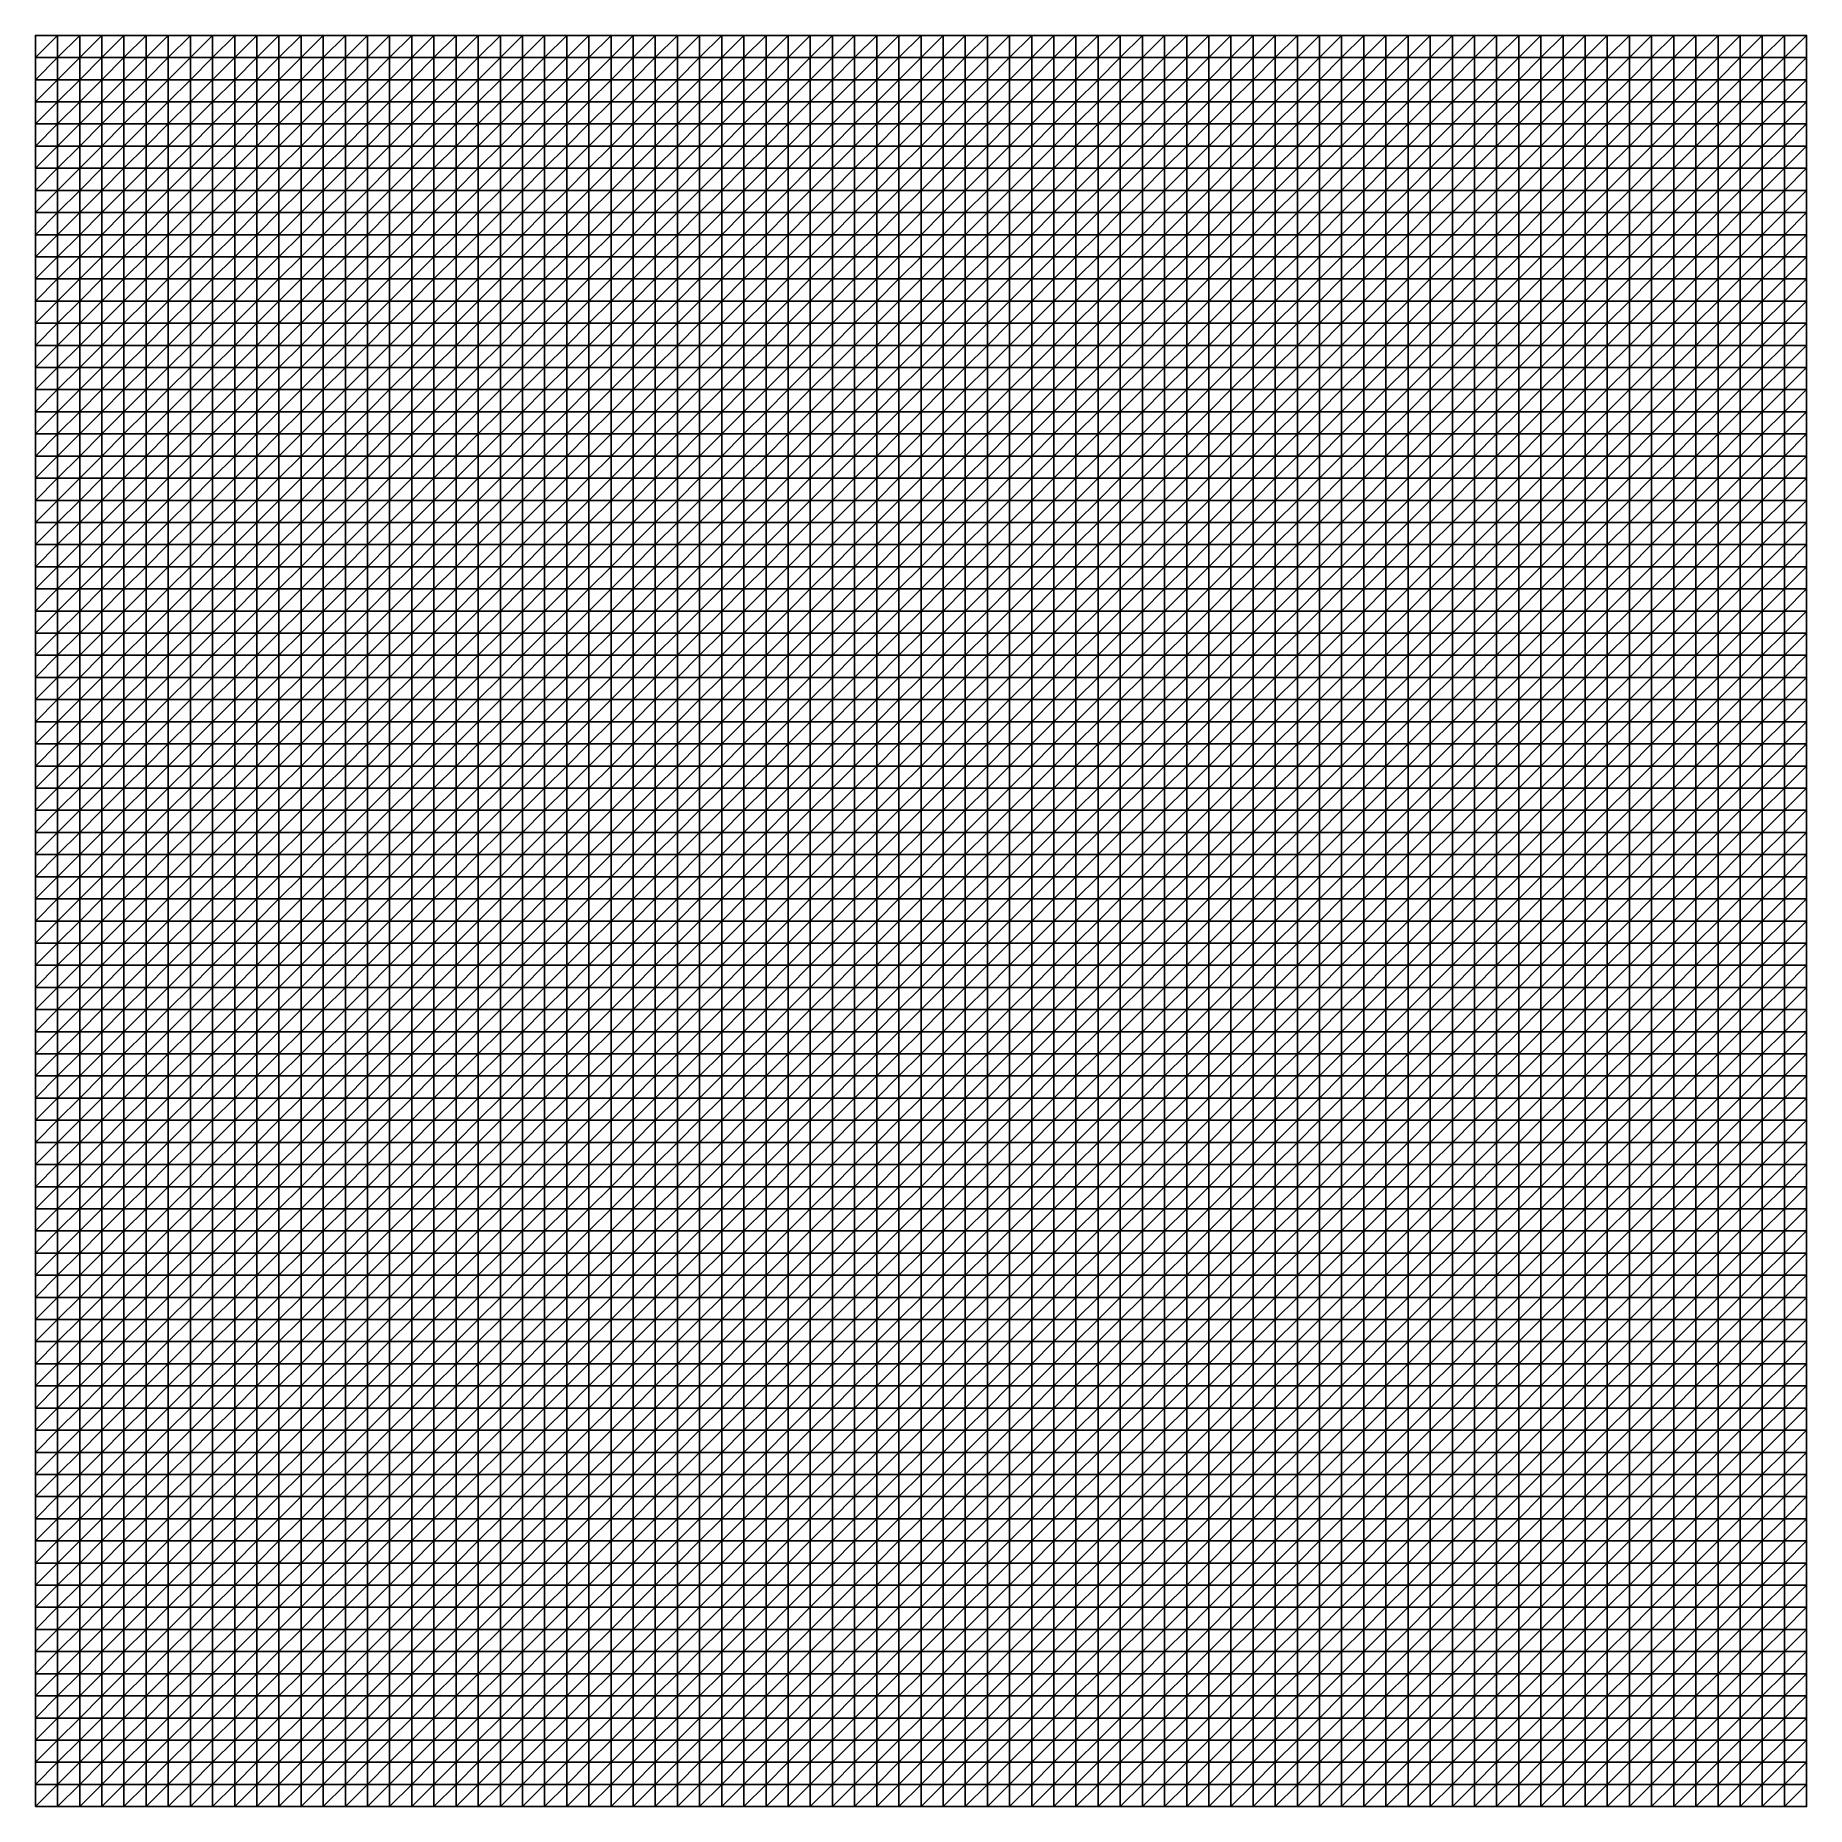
# Model space of a CAD drawing. Header units: metres. Extents: x 351000 to 353000, y 7455000 to 7457000.
import ezdxf

# ---------------------------------------------------------------- set-up
doc = ezdxf.new("R2010")
doc.units = ezdxf.units.M

msp = doc.modelspace()

# ---------------------------------------------------------------- linework, layer by layer
at = {"layer": 'TOP_OF_HYPOGENE_TOH'}
for points in [[(351000, 7456975, 1123.6), (351025, 7456975, 1123.4), (351025, 7457000, 1121)], [(351000, 7456975, 1123.6), (351025, 7457000, 1121), (351000, 7457000, 1121.9)], [(351025, 7456975, 1123.4), (351050, 7456975, 1120.7), (351050, 7457000, 1119.5)], [(351025, 7456975, 1123.4), (351050, 7457000, 1119.5), (351025, 7457000, 1121)], [(351050, 7456975, 1120.7), (351075, 7456975, 1116.7), (351075, 7457000, 1116.7)], [(351050, 7456975, 1120.7), (351075, 7457000, 1116.7), (351050, 7457000, 1119.5)], [(351075, 7456975, 1116.7), (351100, 7456975, 1112.2), (351100, 7457000, 1114.8)], [(351075, 7456975, 1116.7), (351100, 7457000, 1114.8), (351075, 7457000, 1116.7)], [(351100, 7456975, 1112.2), (351125, 7456975, 1108.2), (351125, 7457000, 1115.6)], [(351100, 7456975, 1112.2), (351125, 7457000, 1115.6), (351100, 7457000, 1114.8)], [(351125, 7456975, 1108.2), (351150, 7456975, 1105.5), (351150, 7457000, 1115.7)], [(351125, 7456975, 1108.2), (351150, 7457000, 1115.7), (351125, 7457000, 1115.6)], [(351150, 7456975, 1105.5), (351175, 7456975, 1104.4), (351175, 7457000, 1116.4)], [(351150, 7456975, 1105.5), (351175, 7457000, 1116.4), (351150, 7457000, 1115.7)], [(351175, 7456975, 1104.4), (351200, 7456975, 1104.7), (351200, 7457000, 1117.3)], [(351175, 7456975, 1104.4), (351200, 7457000, 1117.3), (351175, 7457000, 1116.4)], [(351200, 7456975, 1104.7), (351225, 7456975, 1105.7), (351225, 7457000, 1117.3)], [(351200, 7456975, 1104.7), (351225, 7457000, 1117.3), (351200, 7457000, 1117.3)], [(351225, 7456975, 1105.7), (351250, 7456975, 1106.6), (351250, 7457000, 1115.7)], [(351225, 7456975, 1105.7), (351250, 7457000, 1115.7), (351225, 7457000, 1117.3)], [(351250, 7456975, 1106.6), (351275, 7456975, 1106.9), (351275, 7457000, 1112.5)], [(351250, 7456975, 1106.6), (351275, 7457000, 1112.5), (351250, 7457000, 1115.7)], [(351275, 7456975, 1106.9), (351300, 7456975, 1107), (351300, 7457000, 1108.6)], [(351275, 7456975, 1106.9), (351300, 7457000, 1108.6), (351275, 7457000, 1112.5)], [(351300, 7456975, 1107), (351325, 7456975, 1108.2), (351325, 7457000, 1105.9)], [(351300, 7456975, 1107), (351325, 7457000, 1105.9), (351300, 7457000, 1108.6)], [(351325, 7456975, 1108.2), (351350, 7456975, 1111.8), (351350, 7457000, 1106.6)], [(351325, 7456975, 1108.2), (351350, 7457000, 1106.6), (351325, 7457000, 1105.9)], [(351350, 7456975, 1111.8), (351375, 7456975, 1119.2), (351375, 7457000, 1112.2)], [(351350, 7456975, 1111.8), (351375, 7457000, 1112.2), (351350, 7457000, 1106.6)], [(351375, 7456975, 1119.2), (351400, 7456975, 1130.2), (351400, 7457000, 1123)], [(351375, 7456975, 1119.2), (351400, 7457000, 1123), (351375, 7457000, 1112.2)], [(351400, 7456975, 1130.2), (351425, 7456975, 1136.7), (351425, 7457000, 1130.2)], [(351400, 7456975, 1130.2), (351425, 7457000, 1130.2), (351400, 7457000, 1123)], [(351425, 7456975, 1136.7), (351450, 7456975, 1143.3), (351450, 7457000, 1138.3)], [(351425, 7456975, 1136.7), (351450, 7457000, 1138.3), (351425, 7457000, 1130.2)], [(351450, 7456975, 1143.3), (351475, 7456975, 1148.5), (351475, 7457000, 1145.5)], [(351450, 7456975, 1143.3), (351475, 7457000, 1145.5), (351450, 7457000, 1138.3)], [(351475, 7456975, 1148.5), (351500, 7456975, 1150.7), (351500, 7457000, 1149.5)], [(351475, 7456975, 1148.5), (351500, 7457000, 1149.5), (351475, 7457000, 1145.5)], [(351500, 7456975, 1150.7), (351525, 7456975, 1150), (351525, 7457000, 1149.8)], [(351500, 7456975, 1150.7), (351525, 7457000, 1149.8), (351500, 7457000, 1149.5)], [(351525, 7456975, 1150), (351550, 7456975, 1147.8), (351550, 7457000, 1147.5)], [(351525, 7456975, 1150), (351550, 7457000, 1147.5), (351525, 7457000, 1149.8)], [(351550, 7456975, 1147.8), (351575, 7456975, 1146.7), (351575, 7457000, 1145)], [(351550, 7456975, 1147.8), (351575, 7457000, 1145), (351550, 7457000, 1147.5)], [(351575, 7456975, 1146.7), (351600, 7456975, 1148.7), (351600, 7457000, 1143.5)], [(351575, 7456975, 1146.7), (351600, 7457000, 1143.5), (351575, 7457000, 1145)], [(351600, 7456975, 1148.7), (351625, 7456975, 1151.2), (351625, 7457000, 1144.5)], [(351600, 7456975, 1148.7), (351625, 7457000, 1144.5), (351600, 7457000, 1143.5)], [(351625, 7456975, 1151.2), (351650, 7456975, 1157.1), (351650, 7457000, 1150.4)], [(351625, 7456975, 1151.2), (351650, 7457000, 1150.4), (351625, 7457000, 1144.5)], [(351650, 7456975, 1157.1), (351675, 7456975, 1163.5), (351675, 7457000, 1158.5)], [(351650, 7456975, 1157.1), (351675, 7457000, 1158.5), (351650, 7457000, 1150.4)], [(351675, 7456975, 1163.5), (351700, 7456975, 1165.5), (351700, 7457000, 1164.7)], [(351675, 7456975, 1163.5), (351700, 7457000, 1164.7), (351675, 7457000, 1158.5)], [(351700, 7456975, 1165.5), (351725, 7456975, 1162.8), (351725, 7457000, 1165.8)], [(351700, 7456975, 1165.5), (351725, 7457000, 1165.8), (351700, 7457000, 1164.7)], [(351725, 7456975, 1162.8), (351750, 7456975, 1152.1), (351750, 7457000, 1160.6)], [(351725, 7456975, 1162.8), (351750, 7457000, 1160.6), (351725, 7457000, 1165.8)], [(351750, 7456975, 1152.1), (351775, 7456975, 1136.8), (351775, 7457000, 1150.4)], [(351750, 7456975, 1152.1), (351775, 7457000, 1150.4), (351750, 7457000, 1160.6)], [(351775, 7456975, 1136.8), (351800, 7456975, 1121.3), (351800, 7457000, 1138.7)], [(351775, 7456975, 1136.8), (351800, 7457000, 1138.7), (351775, 7457000, 1150.4)], [(351800, 7456975, 1121.3), (351825, 7456975, 1110.1), (351825, 7457000, 1129.2)], [(351800, 7456975, 1121.3), (351825, 7457000, 1129.2), (351800, 7457000, 1138.7)], [(351825, 7456975, 1110.1), (351850, 7456975, 1106.3), (351850, 7457000, 1124.5)], [(351825, 7456975, 1110.1), (351850, 7457000, 1124.5), (351825, 7457000, 1129.2)], [(351850, 7456975, 1106.3), (351875, 7456975, 1110), (351875, 7457000, 1125.2)], [(351850, 7456975, 1106.3), (351875, 7457000, 1125.2), (351850, 7457000, 1124.5)], [(351875, 7456975, 1110), (351900, 7456975, 1118.8), (351900, 7457000, 1129.6)], [(351875, 7456975, 1110), (351900, 7457000, 1129.6), (351875, 7457000, 1125.2)], [(351900, 7456975, 1118.8), (351925, 7456975, 1129), (351925, 7457000, 1135)], [(351900, 7456975, 1118.8), (351925, 7457000, 1135), (351900, 7457000, 1129.6)], [(351925, 7456975, 1129), (351950, 7456975, 1137), (351950, 7457000, 1139)], [(351925, 7456975, 1129), (351950, 7457000, 1139), (351925, 7457000, 1135)], [(351950, 7456975, 1137), (351975, 7456975, 1141.2), (351975, 7457000, 1140.5)], [(351950, 7456975, 1137), (351975, 7457000, 1140.5), (351950, 7457000, 1139)], [(351975, 7456975, 1141.2), (352000, 7456975, 1142.4), (352000, 7457000, 1140.4)], [(351975, 7456975, 1141.2), (352000, 7457000, 1140.4), (351975, 7457000, 1140.5)], [(352000, 7456975, 1142.4), (352025, 7456975, 1142.7), (352025, 7457000, 1140.7)], [(352000, 7456975, 1142.4), (352025, 7457000, 1140.7), (352000, 7457000, 1140.4)], [(352025, 7456975, 1142.7), (352050, 7456975, 1145), (352050, 7457000, 1143.3)], [(352025, 7456975, 1142.7), (352050, 7457000, 1143.3), (352025, 7457000, 1140.7)], [(352050, 7456975, 1145), (352075, 7456975, 1150.8), (352075, 7457000, 1149.1)], [(352050, 7456975, 1145), (352075, 7457000, 1149.1), (352050, 7457000, 1143.3)], [(352075, 7456975, 1150.8), (352100, 7456975, 1159.9), (352100, 7457000, 1157.4)], [(352075, 7456975, 1150.8), (352100, 7457000, 1157.4), (352075, 7457000, 1149.1)], [(352100, 7456975, 1159.9), (352125, 7456975, 1170.4), (352125, 7457000, 1166.4)], [(352100, 7456975, 1159.9), (352125, 7457000, 1166.4), (352100, 7457000, 1157.4)], [(352125, 7456975, 1170.4), (352150, 7456975, 1179.7), (352150, 7457000, 1174)], [(352125, 7456975, 1170.4), (352150, 7457000, 1174), (352125, 7457000, 1166.4)], [(352150, 7456975, 1179.7), (352175, 7456975, 1182.8), (352175, 7457000, 1178.2)], [(352150, 7456975, 1179.7), (352175, 7457000, 1178.2), (352150, 7457000, 1174)], [(352175, 7456975, 1182.8), (352200, 7456975, 1184.7), (352200, 7457000, 1180.6)], [(352175, 7456975, 1182.8), (352200, 7457000, 1180.6), (352175, 7457000, 1178.2)], [(352200, 7456975, 1184.7), (352225, 7456975, 1184.9), (352225, 7457000, 1180.3)], [(352200, 7456975, 1184.7), (352225, 7457000, 1180.3), (352200, 7457000, 1180.6)], [(352225, 7456975, 1184.9), (352250, 7456975, 1180.5), (352250, 7457000, 1179)], [(352225, 7456975, 1184.9), (352250, 7457000, 1179), (352225, 7457000, 1180.3)], [(352250, 7456975, 1180.5), (352275, 7456975, 1175), (352275, 7457000, 1177.1)], [(352250, 7456975, 1180.5), (352275, 7457000, 1177.1), (352250, 7457000, 1179)], [(352275, 7456975, 1175), (352300, 7456975, 1169), (352300, 7457000, 1174.3)], [(352275, 7456975, 1175), (352300, 7457000, 1174.3), (352275, 7457000, 1177.1)], [(352300, 7456975, 1169), (352325, 7456975, 1162.3), (352325, 7457000, 1169.5)], [(352300, 7456975, 1169), (352325, 7457000, 1169.5), (352300, 7457000, 1174.3)], [(352325, 7456975, 1162.3), (352350, 7456975, 1154.5), (352350, 7457000, 1161.7)], [(352325, 7456975, 1162.3), (352350, 7457000, 1161.7), (352325, 7457000, 1169.5)], [(352350, 7456975, 1154.5), (352375, 7456975, 1145.6), (352375, 7457000, 1150.9)], [(352350, 7456975, 1154.5), (352375, 7457000, 1150.9), (352350, 7457000, 1161.7)], [(352375, 7456975, 1145.6), (352400, 7456975, 1137), (352400, 7457000, 1138.8)], [(352375, 7456975, 1145.6), (352400, 7457000, 1138.8), (352375, 7457000, 1150.9)], [(352400, 7456975, 1137), (352425, 7456975, 1130.9), (352425, 7457000, 1128.4)], [(352400, 7456975, 1137), (352425, 7457000, 1128.4), (352400, 7457000, 1138.8)], [(352425, 7456975, 1130.9), (352450, 7456975, 1129.7), (352450, 7457000, 1122.9)], [(352425, 7456975, 1130.9), (352450, 7457000, 1122.9), (352425, 7457000, 1128.4)], [(352450, 7456975, 1129.7), (352475, 7456975, 1134.9), (352475, 7457000, 1124.5)], [(352450, 7456975, 1129.7), (352475, 7457000, 1124.5), (352450, 7457000, 1122.9)], [(352475, 7456975, 1134.9), (352500, 7456975, 1146.2), (352500, 7457000, 1133.6)], [(352475, 7456975, 1134.9), (352500, 7457000, 1133.6), (352475, 7457000, 1124.5)], [(352500, 7456975, 1146.2), (352525, 7456975, 1160.5), (352525, 7457000, 1147.8)], [(352500, 7456975, 1146.2), (352525, 7457000, 1147.8), (352500, 7457000, 1133.6)], [(352525, 7456975, 1160.5), (352550, 7456975, 1174.1), (352550, 7457000, 1162.7)], [(352525, 7456975, 1160.5), (352550, 7457000, 1162.7), (352525, 7457000, 1147.8)], [(352550, 7456975, 1174.1), (352575, 7456975, 1185.5), (352575, 7457000, 1175.1)], [(352550, 7456975, 1174.1), (352575, 7457000, 1175.1), (352550, 7457000, 1162.7)], [(352575, 7456975, 1185.5), (352600, 7456975, 1187.8), (352600, 7457000, 1180.3)], [(352575, 7456975, 1185.5), (352600, 7457000, 1180.3), (352575, 7457000, 1175.1)], [(352600, 7456975, 1187.8), (352625, 7456975, 1182.2), (352625, 7457000, 1177.4)], [(352600, 7456975, 1187.8), (352625, 7457000, 1177.4), (352600, 7457000, 1180.3)], [(352625, 7456975, 1182.2), (352650, 7456975, 1170.8), (352650, 7457000, 1168)], [(352625, 7456975, 1182.2), (352650, 7457000, 1168), (352625, 7457000, 1177.4)], [(352650, 7456975, 1170.8), (352675, 7456975, 1157.4), (352675, 7457000, 1155.4)], [(352650, 7456975, 1170.8), (352675, 7457000, 1155.4), (352650, 7457000, 1168)], [(352675, 7456975, 1157.4), (352700, 7456975, 1146.7), (352700, 7457000, 1144.1)], [(352675, 7456975, 1157.4), (352700, 7457000, 1144.1), (352675, 7457000, 1155.4)], [(352700, 7456975, 1146.7), (352725, 7456975, 1142.2), (352725, 7457000, 1138.1)], [(352700, 7456975, 1146.7), (352725, 7457000, 1138.1), (352700, 7457000, 1144.1)], [(352725, 7456975, 1142.2), (352750, 7456975, 1145.6), (352750, 7457000, 1139.6)], [(352725, 7456975, 1142.2), (352750, 7457000, 1139.6), (352725, 7457000, 1138.1)], [(352750, 7456975, 1145.6), (352775, 7456975, 1155.6), (352775, 7457000, 1148.3)], [(352750, 7456975, 1145.6), (352775, 7457000, 1148.3), (352750, 7457000, 1139.6)], [(352775, 7456975, 1155.6), (352800, 7456975, 1166.4), (352800, 7457000, 1160.2)], [(352775, 7456975, 1155.6), (352800, 7457000, 1160.2), (352775, 7457000, 1148.3)], [(352800, 7456975, 1166.4), (352825, 7456975, 1174.7), (352825, 7457000, 1169.8)], [(352800, 7456975, 1166.4), (352825, 7457000, 1169.8), (352800, 7457000, 1160.2)], [(352825, 7456975, 1174.7), (352850, 7456975, 1181.9), (352850, 7457000, 1179.1)], [(352825, 7456975, 1174.7), (352850, 7457000, 1179.1), (352825, 7457000, 1169.8)], [(352850, 7456975, 1181.9), (352875, 7456975, 1185.2), (352875, 7457000, 1183.3)], [(352850, 7456975, 1181.9), (352875, 7457000, 1183.3), (352850, 7457000, 1179.1)], [(352875, 7456975, 1185.2), (352900, 7456975, 1181.2), (352900, 7457000, 1179)], [(352875, 7456975, 1185.2), (352900, 7457000, 1179), (352875, 7457000, 1183.3)], [(352900, 7456975, 1181.2), (352925, 7456975, 1168.8), (352925, 7457000, 1169.6)], [(352900, 7456975, 1181.2), (352925, 7457000, 1169.6), (352900, 7457000, 1179)], [(352925, 7456975, 1168.8), (352950, 7456975, 1154.7), (352950, 7457000, 1156.3)], [(352925, 7456975, 1168.8), (352950, 7457000, 1156.3), (352925, 7457000, 1169.6)], [(352950, 7456975, 1154.7), (352975, 7456975, 1140.1), (352975, 7457000, 1143.5)], [(352950, 7456975, 1154.7), (352975, 7457000, 1143.5), (352950, 7457000, 1156.3)], [(352975, 7456975, 1140.1), (353000, 7456975, 1130.2), (353000, 7457000, 1130.3)], [(352975, 7456975, 1140.1), (353000, 7457000, 1130.3), (352975, 7457000, 1143.5)], [(351000, 7456950, 1123.8), (351025, 7456950, 1125.1), (351025, 7456975, 1123.4)], [(351000, 7456950, 1123.8), (351025, 7456975, 1123.4), (351000, 7456975, 1123.6)], [(351025, 7456950, 1125.1), (351050, 7456950, 1121.8), (351050, 7456975, 1120.7)], [(351025, 7456950, 1125.1), (351050, 7456975, 1120.7), (351025, 7456975, 1123.4)], [(351050, 7456950, 1121.8), (351075, 7456950, 1116.2), (351075, 7456975, 1116.7)], [(351050, 7456950, 1121.8), (351075, 7456975, 1116.7), (351050, 7456975, 1120.7)], [(351075, 7456950, 1116.2), (351100, 7456950, 1109.3), (351100, 7456975, 1112.2)], [(351075, 7456950, 1116.2), (351100, 7456975, 1112.2), (351075, 7456975, 1116.7)], [(351100, 7456950, 1109.3), (351125, 7456950, 1102.7), (351125, 7456975, 1108.2)], [(351100, 7456950, 1109.3), (351125, 7456975, 1108.2), (351100, 7456975, 1112.2)], [(351125, 7456950, 1102.7), (351150, 7456950, 1098), (351150, 7456975, 1105.5)], [(351125, 7456950, 1102.7), (351150, 7456975, 1105.5), (351125, 7456975, 1108.2)], [(351150, 7456950, 1098), (351175, 7456950, 1095.8), (351175, 7456975, 1104.4)], [(351150, 7456950, 1098), (351175, 7456975, 1104.4), (351150, 7456975, 1105.5)], [(351175, 7456950, 1095.8), (351200, 7456950, 1096.5), (351200, 7456975, 1104.7)], [(351175, 7456950, 1095.8), (351200, 7456975, 1104.7), (351175, 7456975, 1104.4)], [(351200, 7456950, 1096.5), (351225, 7456950, 1099.1), (351225, 7456975, 1105.7)], [(351200, 7456950, 1096.5), (351225, 7456975, 1105.7), (351200, 7456975, 1104.7)], [(351225, 7456950, 1099.1), (351250, 7456950, 1102.8), (351250, 7456975, 1106.6)], [(351225, 7456950, 1099.1), (351250, 7456975, 1106.6), (351225, 7456975, 1105.7)], [(351250, 7456950, 1102.8), (351275, 7456950, 1106.5), (351275, 7456975, 1106.9)], [(351250, 7456950, 1102.8), (351275, 7456975, 1106.9), (351250, 7456975, 1106.6)], [(351275, 7456950, 1106.5), (351300, 7456950, 1110), (351300, 7456975, 1107)], [(351275, 7456950, 1106.5), (351300, 7456975, 1107), (351275, 7456975, 1106.9)], [(351300, 7456950, 1110), (351325, 7456950, 1113.8), (351325, 7456975, 1108.2)], [(351300, 7456950, 1110), (351325, 7456975, 1108.2), (351300, 7456975, 1107)], [(351325, 7456950, 1113.8), (351350, 7456950, 1119), (351350, 7456975, 1111.8)], [(351325, 7456950, 1113.8), (351350, 7456975, 1111.8), (351325, 7456975, 1108.2)], [(351350, 7456950, 1119), (351375, 7456950, 1126.4), (351375, 7456975, 1119.2)], [(351350, 7456950, 1119), (351375, 7456975, 1119.2), (351350, 7456975, 1111.8)], [(351375, 7456950, 1126.4), (351400, 7456950, 1136.2), (351400, 7456975, 1130.2)], [(351375, 7456950, 1126.4), (351400, 7456975, 1130.2), (351375, 7456975, 1119.2)], [(351400, 7456950, 1136.2), (351425, 7456950, 1141.7), (351425, 7456975, 1136.7)], [(351400, 7456950, 1136.2), (351425, 7456975, 1136.7), (351400, 7456975, 1130.2)], [(351425, 7456950, 1141.7), (351450, 7456950, 1146.9), (351450, 7456975, 1143.3)], [(351425, 7456950, 1141.7), (351450, 7456975, 1143.3), (351425, 7456975, 1136.7)], [(351450, 7456950, 1146.9), (351475, 7456950, 1150.4), (351475, 7456975, 1148.5)], [(351450, 7456950, 1146.9), (351475, 7456975, 1148.5), (351450, 7456975, 1143.3)], [(351475, 7456950, 1150.4), (351500, 7456950, 1151.3), (351500, 7456975, 1150.7)], [(351475, 7456950, 1150.4), (351500, 7456975, 1150.7), (351475, 7456975, 1148.5)], [(351500, 7456950, 1151.3), (351525, 7456950, 1149.6), (351525, 7456975, 1150)], [(351500, 7456950, 1151.3), (351525, 7456975, 1150), (351500, 7456975, 1150.7)], [(351525, 7456950, 1149.6), (351550, 7456950, 1147.3), (351550, 7456975, 1147.8)], [(351525, 7456950, 1149.6), (351550, 7456975, 1147.8), (351525, 7456975, 1150)], [(351550, 7456950, 1147.3), (351575, 7456950, 1146.6), (351575, 7456975, 1146.7)], [(351550, 7456950, 1147.3), (351575, 7456975, 1146.7), (351550, 7456975, 1147.8)], [(351575, 7456950, 1146.6), (351600, 7456950, 1149.5), (351600, 7456975, 1148.7)], [(351575, 7456950, 1146.6), (351600, 7456975, 1148.7), (351575, 7456975, 1146.7)], [(351600, 7456950, 1149.5), (351625, 7456950, 1153.5), (351625, 7456975, 1151.2)], [(351600, 7456950, 1149.5), (351625, 7456975, 1151.2), (351600, 7456975, 1148.7)], [(351625, 7456950, 1153.5), (351650, 7456950, 1158.3), (351650, 7456975, 1157.1)], [(351625, 7456950, 1153.5), (351650, 7456975, 1157.1), (351625, 7456975, 1151.2)], [(351650, 7456950, 1158.3), (351675, 7456950, 1162.5), (351675, 7456975, 1163.5)], [(351650, 7456950, 1158.3), (351675, 7456975, 1163.5), (351650, 7456975, 1157.1)], [(351675, 7456950, 1162.5), (351700, 7456950, 1160.3), (351700, 7456975, 1165.5)], [(351675, 7456950, 1162.5), (351700, 7456975, 1165.5), (351675, 7456975, 1163.5)], [(351700, 7456950, 1160.3), (351725, 7456950, 1154.8), (351725, 7456975, 1162.8)], [(351700, 7456950, 1160.3), (351725, 7456975, 1162.8), (351700, 7456975, 1165.5)], [(351725, 7456950, 1154.8), (351750, 7456950, 1140.5), (351750, 7456975, 1152.1)], [(351725, 7456950, 1154.8), (351750, 7456975, 1152.1), (351725, 7456975, 1162.8)], [(351750, 7456950, 1140.5), (351775, 7456950, 1122.3), (351775, 7456975, 1136.8)], [(351750, 7456950, 1140.5), (351775, 7456975, 1136.8), (351750, 7456975, 1152.1)], [(351775, 7456950, 1122.3), (351800, 7456950, 1105.3), (351800, 7456975, 1121.3)], [(351775, 7456950, 1122.3), (351800, 7456975, 1121.3), (351775, 7456975, 1136.8)], [(351800, 7456950, 1105.3), (351825, 7456950, 1094.2), (351825, 7456975, 1110.1)], [(351800, 7456950, 1105.3), (351825, 7456975, 1110.1), (351800, 7456975, 1121.3)], [(351825, 7456950, 1094.2), (351850, 7456950, 1092.1), (351850, 7456975, 1106.3)], [(351825, 7456950, 1094.2), (351850, 7456975, 1106.3), (351825, 7456975, 1110.1)], [(351850, 7456950, 1092.1), (351875, 7456950, 1098.9), (351875, 7456975, 1110)], [(351850, 7456950, 1092.1), (351875, 7456975, 1110), (351850, 7456975, 1106.3)], [(351875, 7456950, 1098.9), (351900, 7456950, 1111.3), (351900, 7456975, 1118.8)], [(351875, 7456950, 1098.9), (351900, 7456975, 1118.8), (351875, 7456975, 1110)], [(351900, 7456950, 1111.3), (351925, 7456950, 1125), (351925, 7456975, 1129)], [(351900, 7456950, 1111.3), (351925, 7456975, 1129), (351900, 7456975, 1118.8)], [(351925, 7456950, 1125), (351950, 7456950, 1135.7), (351950, 7456975, 1137)], [(351925, 7456950, 1125), (351950, 7456975, 1137), (351925, 7456975, 1129)], [(351950, 7456950, 1135.7), (351975, 7456950, 1141.5), (351975, 7456975, 1141.2)], [(351950, 7456950, 1135.7), (351975, 7456975, 1141.2), (351950, 7456975, 1137)], [(351975, 7456950, 1141.5), (352000, 7456950, 1143.2), (352000, 7456975, 1142.4)], [(351975, 7456950, 1141.5), (352000, 7456975, 1142.4), (351975, 7456975, 1141.2)], [(352000, 7456950, 1143.2), (352025, 7456950, 1143.5), (352025, 7456975, 1142.7)], [(352000, 7456950, 1143.2), (352025, 7456975, 1142.7), (352000, 7456975, 1142.4)], [(352025, 7456950, 1143.5), (352050, 7456950, 1145.9), (352050, 7456975, 1145)], [(352025, 7456950, 1143.5), (352050, 7456975, 1145), (352025, 7456975, 1142.7)], [(352050, 7456950, 1145.9), (352075, 7456950, 1152.4), (352075, 7456975, 1150.8)], [(352050, 7456950, 1145.9), (352075, 7456975, 1150.8), (352050, 7456975, 1145)], [(352075, 7456950, 1152.4), (352100, 7456950, 1162.9), (352100, 7456975, 1159.9)], [(352075, 7456950, 1152.4), (352100, 7456975, 1159.9), (352075, 7456975, 1150.8)], [(352100, 7456950, 1162.9), (352125, 7456950, 1175.2), (352125, 7456975, 1170.4)], [(352100, 7456950, 1162.9), (352125, 7456975, 1170.4), (352100, 7456975, 1159.9)], [(352125, 7456950, 1175.2), (352150, 7456950, 1184.2), (352150, 7456975, 1179.7)], [(352125, 7456950, 1175.2), (352150, 7456975, 1179.7), (352125, 7456975, 1170.4)], [(352150, 7456950, 1184.2), (352175, 7456950, 1187.1), (352175, 7456975, 1182.8)], [(352150, 7456950, 1184.2), (352175, 7456975, 1182.8), (352150, 7456975, 1179.7)], [(352175, 7456950, 1187.1), (352200, 7456950, 1188), (352200, 7456975, 1184.7)], [(352175, 7456950, 1187.1), (352200, 7456975, 1184.7), (352175, 7456975, 1182.8)], [(352200, 7456950, 1188), (352225, 7456950, 1186.8), (352225, 7456975, 1184.9)], [(352200, 7456950, 1188), (352225, 7456975, 1184.9), (352200, 7456975, 1184.7)], [(352225, 7456950, 1186.8), (352250, 7456950, 1179), (352250, 7456975, 1180.5)], [(352225, 7456950, 1186.8), (352250, 7456975, 1180.5), (352225, 7456975, 1184.9)], [(352250, 7456950, 1179), (352275, 7456950, 1169.2), (352275, 7456975, 1175)], [(352250, 7456950, 1179), (352275, 7456975, 1175), (352250, 7456975, 1180.5)], [(352275, 7456950, 1169.2), (352300, 7456950, 1159.9), (352300, 7456975, 1169)], [(352275, 7456950, 1169.2), (352300, 7456975, 1169), (352275, 7456975, 1175)], [(352300, 7456950, 1159.9), (352325, 7456950, 1151.8), (352325, 7456975, 1162.3)], [(352300, 7456950, 1159.9), (352325, 7456975, 1162.3), (352300, 7456975, 1169)], [(352325, 7456950, 1151.8), (352350, 7456950, 1145), (352350, 7456975, 1154.5)], [(352325, 7456950, 1151.8), (352350, 7456975, 1154.5), (352325, 7456975, 1162.3)], [(352350, 7456950, 1145), (352375, 7456950, 1139.2), (352375, 7456975, 1145.6)], [(352350, 7456950, 1145), (352375, 7456975, 1145.6), (352350, 7456975, 1154.5)], [(352375, 7456950, 1139.2), (352400, 7456950, 1135.3), (352400, 7456975, 1137)], [(352375, 7456950, 1139.2), (352400, 7456975, 1137), (352375, 7456975, 1145.6)], [(352400, 7456950, 1135.3), (352425, 7456950, 1134.2), (352425, 7456975, 1130.9)], [(352400, 7456950, 1135.3), (352425, 7456975, 1130.9), (352400, 7456975, 1137)], [(352425, 7456950, 1134.2), (352450, 7456950, 1137.5), (352450, 7456975, 1129.7)], [(352425, 7456950, 1134.2), (352450, 7456975, 1129.7), (352425, 7456975, 1130.9)], [(352450, 7456950, 1137.5), (352475, 7456950, 1145.9), (352475, 7456975, 1134.9)], [(352450, 7456950, 1137.5), (352475, 7456975, 1134.9), (352450, 7456975, 1129.7)], [(352475, 7456950, 1145.9), (352500, 7456950, 1158.4), (352500, 7456975, 1146.2)], [(352475, 7456950, 1145.9), (352500, 7456975, 1146.2), (352475, 7456975, 1134.9)], [(352500, 7456950, 1158.4), (352525, 7456950, 1170.2), (352525, 7456975, 1160.5)], [(352500, 7456950, 1158.4), (352525, 7456975, 1160.5), (352500, 7456975, 1146.2)], [(352525, 7456950, 1170.2), (352550, 7456950, 1182.1), (352550, 7456975, 1174.1)], [(352525, 7456950, 1170.2), (352550, 7456975, 1174.1), (352525, 7456975, 1160.5)], [(352550, 7456950, 1182.1), (352575, 7456950, 1191.9), (352575, 7456975, 1185.5)], [(352550, 7456950, 1182.1), (352575, 7456975, 1185.5), (352550, 7456975, 1174.1)], [(352575, 7456950, 1191.9), (352600, 7456950, 1191.9), (352600, 7456975, 1187.8)], [(352575, 7456950, 1191.9), (352600, 7456975, 1187.8), (352575, 7456975, 1185.5)], [(352600, 7456950, 1191.9), (352625, 7456950, 1184.4), (352625, 7456975, 1182.2)], [(352600, 7456950, 1191.9), (352625, 7456975, 1182.2), (352600, 7456975, 1187.8)], [(352625, 7456950, 1184.4), (352650, 7456950, 1172.3), (352650, 7456975, 1170.8)], [(352625, 7456950, 1184.4), (352650, 7456975, 1170.8), (352625, 7456975, 1182.2)], [(352650, 7456950, 1172.3), (352675, 7456950, 1159.8), (352675, 7456975, 1157.4)], [(352650, 7456950, 1172.3), (352675, 7456975, 1157.4), (352650, 7456975, 1170.8)], [(352675, 7456950, 1159.8), (352700, 7456950, 1151.2), (352700, 7456975, 1146.7)], [(352675, 7456950, 1159.8), (352700, 7456975, 1146.7), (352675, 7456975, 1157.4)], [(352700, 7456950, 1151.2), (352725, 7456950, 1149.2), (352725, 7456975, 1142.2)], [(352700, 7456950, 1151.2), (352725, 7456975, 1142.2), (352700, 7456975, 1146.7)], [(352725, 7456950, 1149.2), (352750, 7456950, 1154.7), (352750, 7456975, 1145.6)], [(352725, 7456950, 1149.2), (352750, 7456975, 1145.6), (352725, 7456975, 1142.2)], [(352750, 7456950, 1154.7), (352775, 7456950, 1165.7), (352775, 7456975, 1155.6)], [(352750, 7456950, 1154.7), (352775, 7456975, 1155.6), (352750, 7456975, 1145.6)], [(352775, 7456950, 1165.7), (352800, 7456950, 1176.1), (352800, 7456975, 1166.4)], [(352775, 7456950, 1165.7), (352800, 7456975, 1166.4), (352775, 7456975, 1155.6)], [(352800, 7456950, 1176.1), (352825, 7456950, 1182.5), (352825, 7456975, 1174.7)], [(352800, 7456950, 1176.1), (352825, 7456975, 1174.7), (352800, 7456975, 1166.4)], [(352825, 7456950, 1182.5), (352850, 7456950, 1187), (352850, 7456975, 1181.9)], [(352825, 7456950, 1182.5), (352850, 7456975, 1181.9), (352825, 7456975, 1174.7)], [(352850, 7456950, 1187), (352875, 7456950, 1187.5), (352875, 7456975, 1185.2)], [(352850, 7456950, 1187), (352875, 7456975, 1185.2), (352850, 7456975, 1181.9)], [(352875, 7456950, 1187.5), (352900, 7456950, 1180.1), (352900, 7456975, 1181.2)], [(352875, 7456950, 1187.5), (352900, 7456975, 1181.2), (352875, 7456975, 1185.2)], [(352900, 7456950, 1180.1), (352925, 7456950, 1165.5), (352925, 7456975, 1168.8)], [(352900, 7456950, 1180.1), (352925, 7456975, 1168.8), (352900, 7456975, 1181.2)], [(352925, 7456950, 1165.5), (352950, 7456950, 1150.2), (352950, 7456975, 1154.7)], [(352925, 7456950, 1165.5), (352950, 7456975, 1154.7), (352925, 7456975, 1168.8)], [(352950, 7456950, 1150.2), (352975, 7456950, 1137.8), (352975, 7456975, 1140.1)], [(352950, 7456950, 1150.2), (352975, 7456975, 1140.1), (352950, 7456975, 1154.7)], [(352975, 7456950, 1137.8), (353000, 7456950, 1131.2), (353000, 7456975, 1130.2)], [(352975, 7456950, 1137.8), (353000, 7456975, 1130.2), (352975, 7456975, 1140.1)], [(351000, 7456925, 1123.6), (351025, 7456925, 1124.8), (351025, 7456950, 1125.1)], [(351000, 7456925, 1123.6), (351025, 7456950, 1125.1), (351000, 7456950, 1123.8)], [(351025, 7456925, 1124.8), (351050, 7456925, 1124.3), (351050, 7456950, 1121.8)], [(351025, 7456925, 1124.8), (351050, 7456950, 1121.8), (351025, 7456950, 1125.1)], [(351050, 7456925, 1124.3), (351075, 7456925, 1117.8), (351075, 7456950, 1116.2)], [(351050, 7456925, 1124.3), (351075, 7456950, 1116.2), (351050, 7456950, 1121.8)], [(351075, 7456925, 1117.8), (351100, 7456925, 1109.6), (351100, 7456950, 1109.3)], [(351075, 7456925, 1117.8), (351100, 7456950, 1109.3), (351075, 7456950, 1116.2)], [(351100, 7456925, 1109.6), (351125, 7456925, 1101.8), (351125, 7456950, 1102.7)], [(351100, 7456925, 1109.6), (351125, 7456950, 1102.7), (351100, 7456950, 1109.3)], [(351125, 7456925, 1101.8), (351150, 7456925, 1096.1), (351150, 7456950, 1098)], [(351125, 7456925, 1101.8), (351150, 7456950, 1098), (351125, 7456950, 1102.7)], [(351150, 7456925, 1096.1), (351175, 7456925, 1094), (351175, 7456950, 1095.8)], [(351150, 7456925, 1096.1), (351175, 7456950, 1095.8), (351150, 7456950, 1098)], [(351175, 7456925, 1094), (351200, 7456925, 1095.5), (351200, 7456950, 1096.5)], [(351175, 7456925, 1094), (351200, 7456950, 1096.5), (351175, 7456950, 1095.8)], [(351200, 7456925, 1095.5), (351225, 7456925, 1099.9), (351225, 7456950, 1099.1)], [(351200, 7456925, 1095.5), (351225, 7456950, 1099.1), (351200, 7456950, 1096.5)], [(351225, 7456925, 1099.9), (351250, 7456925, 1105.7), (351250, 7456950, 1102.8)], [(351225, 7456925, 1099.9), (351250, 7456950, 1102.8), (351225, 7456950, 1099.1)], [(351250, 7456925, 1105.7), (351275, 7456925, 1111.5), (351275, 7456950, 1106.5)], [(351250, 7456925, 1105.7), (351275, 7456950, 1106.5), (351250, 7456950, 1102.8)], [(351275, 7456925, 1111.5), (351300, 7456925, 1116.6), (351300, 7456950, 1110)], [(351275, 7456925, 1111.5), (351300, 7456950, 1110), (351275, 7456950, 1106.5)], [(351300, 7456925, 1116.6), (351325, 7456925, 1120.9), (351325, 7456950, 1113.8)], [(351300, 7456925, 1116.6), (351325, 7456950, 1113.8), (351300, 7456950, 1110)], [(351325, 7456925, 1120.9), (351350, 7456925, 1125.4), (351350, 7456950, 1119)], [(351325, 7456925, 1120.9), (351350, 7456950, 1119), (351325, 7456950, 1113.8)], [(351350, 7456925, 1125.4), (351375, 7456925, 1131), (351375, 7456950, 1126.4)], [(351350, 7456925, 1125.4), (351375, 7456950, 1126.4), (351350, 7456950, 1119)], [(351375, 7456925, 1131), (351400, 7456925, 1138.1), (351400, 7456950, 1136.2)], [(351375, 7456925, 1131), (351400, 7456950, 1136.2), (351375, 7456950, 1126.4)], [(351400, 7456925, 1138.1), (351425, 7456925, 1142.4), (351425, 7456950, 1141.7)], [(351400, 7456925, 1138.1), (351425, 7456950, 1141.7), (351400, 7456950, 1136.2)], [(351425, 7456925, 1142.4), (351450, 7456925, 1146.1), (351450, 7456950, 1146.9)], [(351425, 7456925, 1142.4), (351450, 7456950, 1146.9), (351425, 7456950, 1141.7)], [(351450, 7456925, 1146.1), (351475, 7456925, 1148.7), (351475, 7456950, 1150.4)], [(351450, 7456925, 1146.1), (351475, 7456950, 1150.4), (351450, 7456950, 1146.9)], [(351475, 7456925, 1148.7), (351500, 7456925, 1149), (351500, 7456950, 1151.3)], [(351475, 7456925, 1148.7), (351500, 7456950, 1151.3), (351475, 7456950, 1150.4)], [(351500, 7456925, 1149), (351525, 7456925, 1147.2), (351525, 7456950, 1149.6)], [(351500, 7456925, 1149), (351525, 7456950, 1149.6), (351500, 7456950, 1151.3)], [(351525, 7456925, 1147.2), (351550, 7456925, 1144.8), (351550, 7456950, 1147.3)], [(351525, 7456925, 1147.2), (351550, 7456950, 1147.3), (351525, 7456950, 1149.6)], [(351550, 7456925, 1144.8), (351575, 7456925, 1144.1), (351575, 7456950, 1146.6)], [(351550, 7456925, 1144.8), (351575, 7456950, 1146.6), (351550, 7456950, 1147.3)], [(351575, 7456925, 1144.1), (351600, 7456925, 1146.9), (351600, 7456950, 1149.5)], [(351575, 7456925, 1144.1), (351600, 7456950, 1149.5), (351575, 7456950, 1146.6)], [(351600, 7456925, 1146.9), (351625, 7456925, 1150.8), (351625, 7456950, 1153.5)], [(351600, 7456925, 1146.9), (351625, 7456950, 1153.5), (351600, 7456950, 1149.5)], [(351625, 7456925, 1150.8), (351650, 7456925, 1154.5), (351650, 7456950, 1158.3)], [(351625, 7456925, 1150.8), (351650, 7456950, 1158.3), (351625, 7456950, 1153.5)], [(351650, 7456925, 1154.5), (351675, 7456925, 1156.9), (351675, 7456950, 1162.5)], [(351650, 7456925, 1154.5), (351675, 7456950, 1162.5), (351650, 7456950, 1158.3)], [(351675, 7456925, 1156.9), (351700, 7456925, 1153.8), (351700, 7456950, 1160.3)], [(351675, 7456925, 1156.9), (351700, 7456950, 1160.3), (351675, 7456950, 1162.5)], [(351700, 7456925, 1153.8), (351725, 7456925, 1145.5), (351725, 7456950, 1154.8)], [(351700, 7456925, 1153.8), (351725, 7456950, 1154.8), (351700, 7456950, 1160.3)], [(351725, 7456925, 1145.5), (351750, 7456925, 1130.2), (351750, 7456950, 1140.5)], [(351725, 7456925, 1145.5), (351750, 7456950, 1140.5), (351725, 7456950, 1154.8)], [(351750, 7456925, 1130.2), (351775, 7456925, 1111.9), (351775, 7456950, 1122.3)], [(351750, 7456925, 1130.2), (351775, 7456950, 1122.3), (351750, 7456950, 1140.5)], [(351775, 7456925, 1111.9), (351800, 7456925, 1095.6), (351800, 7456950, 1105.3)], [(351775, 7456925, 1111.9), (351800, 7456950, 1105.3), (351775, 7456950, 1122.3)], [(351800, 7456925, 1095.6), (351825, 7456925, 1086.1), (351825, 7456950, 1094.2)], [(351800, 7456925, 1095.6), (351825, 7456950, 1094.2), (351800, 7456950, 1105.3)], [(351825, 7456925, 1086.1), (351850, 7456925, 1086.1), (351850, 7456950, 1092.1)], [(351825, 7456925, 1086.1), (351850, 7456950, 1092.1), (351825, 7456950, 1094.2)], [(351850, 7456925, 1086.1), (351875, 7456925, 1095.1), (351875, 7456950, 1098.9)], [(351850, 7456925, 1086.1), (351875, 7456950, 1098.9), (351850, 7456950, 1092.1)], [(351875, 7456925, 1095.1), (351900, 7456925, 1109.4), (351900, 7456950, 1111.3)], [(351875, 7456925, 1095.1), (351900, 7456950, 1111.3), (351875, 7456950, 1098.9)], [(351900, 7456925, 1109.4), (351925, 7456925, 1124.3), (351925, 7456950, 1125)], [(351900, 7456925, 1109.4), (351925, 7456950, 1125), (351900, 7456950, 1111.3)], [(351925, 7456925, 1124.3), (351950, 7456925, 1135.5), (351950, 7456950, 1135.7)], [(351925, 7456925, 1124.3), (351950, 7456950, 1135.7), (351925, 7456950, 1125)], [(351950, 7456925, 1135.5), (351975, 7456925, 1141), (351975, 7456950, 1141.5)], [(351950, 7456925, 1135.5), (351975, 7456950, 1141.5), (351950, 7456950, 1135.7)], [(351975, 7456925, 1141), (352000, 7456925, 1142.1), (352000, 7456950, 1143.2)], [(351975, 7456925, 1141), (352000, 7456950, 1143.2), (351975, 7456950, 1141.5)], [(352000, 7456925, 1142.1), (352025, 7456925, 1141.9), (352025, 7456950, 1143.5)], [(352000, 7456925, 1142.1), (352025, 7456950, 1143.5), (352000, 7456950, 1143.2)], [(352025, 7456925, 1141.9), (352050, 7456925, 1144.3), (352050, 7456950, 1145.9)], [(352025, 7456925, 1141.9), (352050, 7456950, 1145.9), (352025, 7456950, 1143.5)], [(352050, 7456925, 1144.3), (352075, 7456925, 1151.6), (352075, 7456950, 1152.4)], [(352050, 7456925, 1144.3), (352075, 7456950, 1152.4), (352050, 7456950, 1145.9)], [(352075, 7456925, 1151.6), (352100, 7456925, 1163.6), (352100, 7456950, 1162.9)], [(352075, 7456925, 1151.6), (352100, 7456950, 1162.9), (352075, 7456950, 1152.4)], [(352100, 7456925, 1163.6), (352125, 7456925, 1177.6), (352125, 7456950, 1175.2)], [(352100, 7456925, 1163.6), (352125, 7456950, 1175.2), (352100, 7456950, 1162.9)], [(352125, 7456925, 1177.6), (352150, 7456925, 1185.5), (352150, 7456950, 1184.2)], [(352125, 7456925, 1177.6), (352150, 7456950, 1184.2), (352125, 7456950, 1175.2)], [(352150, 7456925, 1185.5), (352175, 7456925, 1188.2), (352175, 7456950, 1187.1)], [(352150, 7456925, 1185.5), (352175, 7456950, 1187.1), (352150, 7456950, 1184.2)], [(352175, 7456925, 1188.2), (352200, 7456925, 1187.9), (352200, 7456950, 1188)], [(352175, 7456925, 1188.2), (352200, 7456950, 1188), (352175, 7456950, 1187.1)], [(352200, 7456925, 1187.9), (352225, 7456925, 1184.7), (352225, 7456950, 1186.8)], [(352200, 7456925, 1187.9), (352225, 7456950, 1186.8), (352200, 7456950, 1188)], [(352225, 7456925, 1184.7), (352250, 7456925, 1173.8), (352250, 7456950, 1179)], [(352225, 7456925, 1184.7), (352250, 7456950, 1179), (352225, 7456950, 1186.8)], [(352250, 7456925, 1173.8), (352275, 7456925, 1160.4), (352275, 7456950, 1169.2)], [(352250, 7456925, 1173.8), (352275, 7456950, 1169.2), (352250, 7456950, 1179)], [(352275, 7456925, 1160.4), (352300, 7456925, 1148.9), (352300, 7456950, 1159.9)], [(352275, 7456925, 1160.4), (352300, 7456950, 1159.9), (352275, 7456950, 1169.2)], [(352300, 7456925, 1148.9), (352325, 7456925, 1140.8), (352325, 7456950, 1151.8)], [(352300, 7456925, 1148.9), (352325, 7456950, 1151.8), (352300, 7456950, 1159.9)], [(352325, 7456925, 1140.8), (352350, 7456925, 1136.3), (352350, 7456950, 1145)], [(352325, 7456925, 1140.8), (352350, 7456950, 1145), (352325, 7456950, 1151.8)], [(352350, 7456925, 1136.3), (352375, 7456925, 1135.1), (352375, 7456950, 1139.2)], [(352350, 7456925, 1136.3), (352375, 7456950, 1139.2), (352350, 7456950, 1145)], [(352375, 7456925, 1135.1), (352400, 7456925, 1136.6), (352400, 7456950, 1135.3)], [(352375, 7456925, 1135.1), (352400, 7456950, 1135.3), (352375, 7456950, 1139.2)], [(352400, 7456925, 1136.6), (352425, 7456925, 1140.9), (352425, 7456950, 1134.2)], [(352400, 7456925, 1136.6), (352425, 7456950, 1134.2), (352400, 7456950, 1135.3)], [(352425, 7456925, 1140.9), (352450, 7456925, 1148.2), (352450, 7456950, 1137.5)], [(352425, 7456925, 1140.9), (352450, 7456950, 1137.5), (352425, 7456950, 1134.2)], [(352450, 7456925, 1148.2), (352475, 7456925, 1158.4), (352475, 7456950, 1145.9)], [(352450, 7456925, 1148.2), (352475, 7456950, 1145.9), (352450, 7456950, 1137.5)], [(352475, 7456925, 1158.4), (352500, 7456925, 1168.4), (352500, 7456950, 1158.4)], [(352475, 7456925, 1158.4), (352500, 7456950, 1158.4), (352475, 7456950, 1145.9)], [(352500, 7456925, 1168.4), (352525, 7456925, 1177.8), (352525, 7456950, 1170.2)], [(352500, 7456925, 1168.4), (352525, 7456950, 1170.2), (352500, 7456950, 1158.4)], [(352525, 7456925, 1177.8), (352550, 7456925, 1187.2), (352550, 7456950, 1182.1)], [(352525, 7456925, 1177.8), (352550, 7456950, 1182.1), (352525, 7456950, 1170.2)], [(352550, 7456925, 1187.2), (352575, 7456925, 1193.8), (352575, 7456950, 1191.9)], [(352550, 7456925, 1187.2), (352575, 7456950, 1191.9), (352550, 7456950, 1182.1)], [(352575, 7456925, 1193.8), (352600, 7456925, 1192.8), (352600, 7456950, 1191.9)], [(352575, 7456925, 1193.8), (352600, 7456950, 1191.9), (352575, 7456950, 1191.9)], [(352600, 7456925, 1192.8), (352625, 7456925, 1184.1), (352625, 7456950, 1184.4)], [(352600, 7456925, 1192.8), (352625, 7456950, 1184.4), (352600, 7456950, 1191.9)], [(352625, 7456925, 1184.1), (352650, 7456925, 1172.5), (352650, 7456950, 1172.3)], [(352625, 7456925, 1184.1), (352650, 7456950, 1172.3), (352625, 7456950, 1184.4)], [(352650, 7456925, 1172.5), (352675, 7456925, 1162), (352675, 7456950, 1159.8)], [(352650, 7456925, 1172.5), (352675, 7456950, 1159.8), (352650, 7456950, 1172.3)], [(352675, 7456925, 1162), (352700, 7456925, 1156.2), (352700, 7456950, 1151.2)], [(352675, 7456925, 1162), (352700, 7456950, 1151.2), (352675, 7456950, 1159.8)], [(352700, 7456925, 1156.2), (352725, 7456925, 1157), (352725, 7456950, 1149.2)], [(352700, 7456925, 1156.2), (352725, 7456950, 1149.2), (352700, 7456950, 1151.2)], [(352725, 7456925, 1157), (352750, 7456925, 1164.4), (352750, 7456950, 1154.7)], [(352725, 7456925, 1157), (352750, 7456950, 1154.7), (352725, 7456950, 1149.2)], [(352750, 7456925, 1164.4), (352775, 7456925, 1175.7), (352775, 7456950, 1165.7)], [(352750, 7456925, 1164.4), (352775, 7456950, 1165.7), (352750, 7456950, 1154.7)], [(352775, 7456925, 1175.7), (352800, 7456925, 1187), (352800, 7456950, 1176.1)], [(352775, 7456925, 1175.7), (352800, 7456950, 1176.1), (352775, 7456950, 1165.7)], [(352800, 7456925, 1187), (352825, 7456925, 1191.8), (352825, 7456950, 1182.5)], [(352800, 7456925, 1187), (352825, 7456950, 1182.5), (352800, 7456950, 1176.1)], [(352825, 7456925, 1191.8), (352850, 7456925, 1193.4), (352850, 7456950, 1187)], [(352825, 7456925, 1191.8), (352850, 7456950, 1187), (352825, 7456950, 1182.5)], [(352850, 7456925, 1193.4), (352875, 7456925, 1188.8), (352875, 7456950, 1187.5)], [(352850, 7456925, 1193.4), (352875, 7456950, 1187.5), (352850, 7456950, 1187)], [(352875, 7456925, 1188.8), (352900, 7456925, 1176.5), (352900, 7456950, 1180.1)], [(352875, 7456925, 1188.8), (352900, 7456950, 1180.1), (352875, 7456950, 1187.5)], [(352900, 7456925, 1176.5), (352925, 7456925, 1161.5), (352925, 7456950, 1165.5)], [(352900, 7456925, 1176.5), (352925, 7456950, 1165.5), (352900, 7456950, 1180.1)], [(352925, 7456925, 1161.5), (352950, 7456925, 1147.6), (352950, 7456950, 1150.2)], [(352925, 7456925, 1161.5), (352950, 7456950, 1150.2), (352925, 7456950, 1165.5)], [(352950, 7456925, 1147.6), (352975, 7456925, 1137.9), (352975, 7456950, 1137.8)], [(352950, 7456925, 1147.6), (352975, 7456950, 1137.8), (352950, 7456950, 1150.2)], [(352975, 7456925, 1137.9), (353000, 7456925, 1134), (353000, 7456950, 1131.2)], [(352975, 7456925, 1137.9), (353000, 7456950, 1131.2), (352975, 7456950, 1137.8)], [(351000, 7456900, 1125.1), (351025, 7456900, 1126.2), (351025, 7456925, 1124.8)], [(351000, 7456900, 1125.1), (351025, 7456925, 1124.8), (351000, 7456925, 1123.6)], [(351025, 7456900, 1126.2), (351050, 7456900, 1127.4), (351050, 7456925, 1124.3)], [(351025, 7456900, 1126.2), (351050, 7456925, 1124.3), (351025, 7456925, 1124.8)], [(351050, 7456900, 1127.4), (351075, 7456900, 1121.6), (351075, 7456925, 1117.8)], [(351050, 7456900, 1127.4), (351075, 7456925, 1117.8), (351050, 7456925, 1124.3)], [(351075, 7456900, 1121.6), (351100, 7456900, 1113), (351100, 7456925, 1109.6)], [(351075, 7456900, 1121.6), (351100, 7456925, 1109.6), (351075, 7456925, 1117.8)], [(351100, 7456900, 1113), (351125, 7456900, 1104.8), (351125, 7456925, 1101.8)], [(351100, 7456900, 1113), (351125, 7456925, 1101.8), (351100, 7456925, 1109.6)], [(351125, 7456900, 1104.8), (351150, 7456900, 1099.5), (351150, 7456925, 1096.1)], [(351125, 7456900, 1104.8), (351150, 7456925, 1096.1), (351125, 7456925, 1101.8)], [(351150, 7456900, 1099.5), (351175, 7456900, 1098.1), (351175, 7456925, 1094)], [(351150, 7456900, 1099.5), (351175, 7456925, 1094), (351150, 7456925, 1096.1)], [(351175, 7456900, 1098.1), (351200, 7456900, 1100.8), (351200, 7456925, 1095.5)], [(351175, 7456900, 1098.1), (351200, 7456925, 1095.5), (351175, 7456925, 1094)], [(351200, 7456900, 1100.8), (351225, 7456900, 1106.5), (351225, 7456925, 1099.9)], [(351200, 7456900, 1100.8), (351225, 7456925, 1099.9), (351200, 7456925, 1095.5)], [(351225, 7456900, 1106.5), (351250, 7456900, 1113.3), (351250, 7456925, 1105.7)], [(351225, 7456900, 1106.5), (351250, 7456925, 1105.7), (351225, 7456925, 1099.9)], [(351250, 7456900, 1113.3), (351275, 7456900, 1119.6), (351275, 7456925, 1111.5)], [(351250, 7456900, 1113.3), (351275, 7456925, 1111.5), (351250, 7456925, 1105.7)], [(351275, 7456900, 1119.6), (351300, 7456900, 1124.2), (351300, 7456925, 1116.6)], [(351275, 7456900, 1119.6), (351300, 7456925, 1116.6), (351275, 7456925, 1111.5)], [(351300, 7456900, 1124.2), (351325, 7456900, 1127), (351325, 7456925, 1120.9)], [(351300, 7456900, 1124.2), (351325, 7456925, 1120.9), (351300, 7456925, 1116.6)], [(351325, 7456900, 1127), (351350, 7456900, 1129.1), (351350, 7456925, 1125.4)], [(351325, 7456900, 1127), (351350, 7456925, 1125.4), (351325, 7456925, 1120.9)], [(351350, 7456900, 1129.1), (351375, 7456900, 1131.6), (351375, 7456925, 1131)], [(351350, 7456900, 1129.1), (351375, 7456925, 1131), (351350, 7456925, 1125.4)], [(351375, 7456900, 1131.6), (351400, 7456900, 1135.5), (351400, 7456925, 1138.1)], [(351375, 7456900, 1131.6), (351400, 7456925, 1138.1), (351375, 7456925, 1131)], [(351400, 7456900, 1135.5), (351425, 7456900, 1138.7), (351425, 7456925, 1142.4)], [(351400, 7456900, 1135.5), (351425, 7456925, 1142.4), (351400, 7456925, 1138.1)], [(351425, 7456900, 1138.7), (351450, 7456900, 1141.3), (351450, 7456925, 1146.1)], [(351425, 7456900, 1138.7), (351450, 7456925, 1146.1), (351425, 7456925, 1142.4)], [(351450, 7456900, 1141.3), (351475, 7456900, 1143.9), (351475, 7456925, 1148.7)], [(351450, 7456900, 1141.3), (351475, 7456925, 1148.7), (351450, 7456925, 1146.1)], [(351475, 7456900, 1143.9), (351500, 7456900, 1144.8), (351500, 7456925, 1149)], [(351475, 7456900, 1143.9), (351500, 7456925, 1149), (351475, 7456925, 1148.7)], [(351500, 7456900, 1144.8), (351525, 7456900, 1143.8), (351525, 7456925, 1147.2)], [(351500, 7456900, 1144.8), (351525, 7456925, 1147.2), (351500, 7456925, 1149)], [(351525, 7456900, 1143.8), (351550, 7456900, 1141.9), (351550, 7456925, 1144.8)], [(351525, 7456900, 1143.8), (351550, 7456925, 1144.8), (351525, 7456925, 1147.2)], [(351550, 7456900, 1141.9), (351575, 7456900, 1141.2), (351575, 7456925, 1144.1)], [(351550, 7456900, 1141.9), (351575, 7456925, 1144.1), (351550, 7456925, 1144.8)], [(351575, 7456900, 1141.2), (351600, 7456900, 1143.4), (351600, 7456925, 1146.9)], [(351575, 7456900, 1141.2), (351600, 7456925, 1146.9), (351575, 7456925, 1144.1)], [(351600, 7456900, 1143.4), (351625, 7456900, 1144.7), (351625, 7456925, 1150.8)], [(351600, 7456900, 1143.4), (351625, 7456925, 1150.8), (351600, 7456925, 1146.9)], [(351625, 7456900, 1144.7), (351650, 7456900, 1147.3), (351650, 7456925, 1154.5)], [(351625, 7456900, 1144.7), (351650, 7456925, 1154.5), (351625, 7456925, 1150.8)], [(351650, 7456900, 1147.3), (351675, 7456900, 1148.7), (351675, 7456925, 1156.9)], [(351650, 7456900, 1147.3), (351675, 7456925, 1156.9), (351650, 7456925, 1154.5)], [(351675, 7456900, 1148.7), (351700, 7456900, 1146), (351700, 7456925, 1153.8)], [(351675, 7456900, 1148.7), (351700, 7456925, 1153.8), (351675, 7456925, 1156.9)], [(351700, 7456900, 1146), (351725, 7456900, 1137.6), (351725, 7456925, 1145.5)], [(351700, 7456900, 1146), (351725, 7456925, 1145.5), (351700, 7456925, 1153.8)], [(351725, 7456900, 1137.6), (351750, 7456900, 1123.9), (351750, 7456925, 1130.2)], [(351725, 7456900, 1137.6), (351750, 7456925, 1130.2), (351725, 7456925, 1145.5)], [(351750, 7456900, 1123.9), (351775, 7456900, 1108.1), (351775, 7456925, 1111.9)], [(351750, 7456900, 1123.9), (351775, 7456925, 1111.9), (351750, 7456925, 1130.2)], [(351775, 7456900, 1108.1), (351800, 7456900, 1094.5), (351800, 7456925, 1095.6)], [(351775, 7456900, 1108.1), (351800, 7456925, 1095.6), (351775, 7456925, 1111.9)], [(351800, 7456900, 1094.5), (351825, 7456900, 1087.5), (351825, 7456925, 1086.1)], [(351800, 7456900, 1094.5), (351825, 7456925, 1086.1), (351800, 7456925, 1095.6)], [(351825, 7456900, 1087.5), (351850, 7456900, 1089.3), (351850, 7456925, 1086.1)], [(351825, 7456900, 1087.5), (351850, 7456925, 1086.1), (351825, 7456925, 1086.1)], [(351850, 7456900, 1089.3), (351875, 7456900, 1099), (351875, 7456925, 1095.1)], [(351850, 7456900, 1089.3), (351875, 7456925, 1095.1), (351850, 7456925, 1086.1)], [(351875, 7456900, 1099), (351900, 7456900, 1113.1), (351900, 7456925, 1109.4)], [(351875, 7456900, 1099), (351900, 7456925, 1109.4), (351875, 7456925, 1095.1)], [(351900, 7456900, 1113.1), (351925, 7456900, 1126.8), (351925, 7456925, 1124.3)], [(351900, 7456900, 1113.1), (351925, 7456925, 1124.3), (351900, 7456925, 1109.4)], [(351925, 7456900, 1126.8), (351950, 7456900, 1136.1), (351950, 7456925, 1135.5)], [(351925, 7456900, 1126.8), (351950, 7456925, 1135.5), (351925, 7456925, 1124.3)], [(351950, 7456900, 1136.1), (351975, 7456900, 1139.7), (351975, 7456925, 1141)], [(351950, 7456900, 1136.1), (351975, 7456925, 1141), (351950, 7456925, 1135.5)], [(351975, 7456900, 1139.7), (352000, 7456900, 1138.9), (352000, 7456925, 1142.1)], [(351975, 7456900, 1139.7), (352000, 7456925, 1142.1), (351975, 7456925, 1141)], [(352000, 7456900, 1138.9), (352025, 7456900, 1137.5), (352025, 7456925, 1141.9)], [(352000, 7456900, 1138.9), (352025, 7456925, 1141.9), (352000, 7456925, 1142.1)], [(352025, 7456900, 1137.5), (352050, 7456900, 1139.6), (352050, 7456925, 1144.3)], [(352025, 7456900, 1137.5), (352050, 7456925, 1144.3), (352025, 7456925, 1141.9)], [(352050, 7456900, 1139.6), (352075, 7456900, 1147.4), (352075, 7456925, 1151.6)], [(352050, 7456900, 1139.6), (352075, 7456925, 1151.6), (352050, 7456925, 1144.3)], [(352075, 7456900, 1147.4), (352100, 7456900, 1160.6), (352100, 7456925, 1163.6)], [(352075, 7456900, 1147.4), (352100, 7456925, 1163.6), (352075, 7456925, 1151.6)], [(352100, 7456900, 1160.6), (352125, 7456900, 1175.8), (352125, 7456925, 1177.6)], [(352100, 7456900, 1160.6), (352125, 7456925, 1177.6), (352100, 7456925, 1163.6)], [(352125, 7456900, 1175.8), (352150, 7456900, 1182.4), (352150, 7456925, 1185.5)], [(352125, 7456900, 1175.8), (352150, 7456925, 1185.5), (352125, 7456925, 1177.6)], [(352150, 7456900, 1182.4), (352175, 7456900, 1184.6), (352175, 7456925, 1188.2)], [(352150, 7456900, 1182.4), (352175, 7456925, 1188.2), (352150, 7456925, 1185.5)], [(352175, 7456900, 1184.6), (352200, 7456900, 1183.4), (352200, 7456925, 1187.9)], [(352175, 7456900, 1184.6), (352200, 7456925, 1187.9), (352175, 7456925, 1188.2)], [(352200, 7456900, 1183.4), (352225, 7456900, 1178.9), (352225, 7456925, 1184.7)], [(352200, 7456900, 1183.4), (352225, 7456925, 1184.7), (352200, 7456925, 1187.9)], [(352225, 7456900, 1178.9), (352250, 7456900, 1165.4), (352250, 7456925, 1173.8)], [(352225, 7456900, 1178.9), (352250, 7456925, 1173.8), (352225, 7456925, 1184.7)], [(352250, 7456900, 1165.4), (352275, 7456900, 1150.1), (352275, 7456925, 1160.4)], [(352250, 7456900, 1165.4), (352275, 7456925, 1160.4), (352250, 7456925, 1173.8)], [(352275, 7456900, 1150.1), (352300, 7456900, 1138.3), (352300, 7456925, 1148.9)], [(352275, 7456900, 1150.1), (352300, 7456925, 1148.9), (352275, 7456925, 1160.4)], [(352300, 7456900, 1138.3), (352325, 7456900, 1132.1), (352325, 7456925, 1140.8)], [(352300, 7456900, 1138.3), (352325, 7456925, 1140.8), (352300, 7456925, 1148.9)], [(352325, 7456900, 1132.1), (352350, 7456900, 1131.8), (352350, 7456925, 1136.3)], [(352325, 7456900, 1132.1), (352350, 7456925, 1136.3), (352325, 7456925, 1140.8)], [(352350, 7456900, 1131.8), (352375, 7456900, 1136), (352375, 7456925, 1135.1)], [(352350, 7456900, 1131.8), (352375, 7456925, 1135.1), (352350, 7456925, 1136.3)], [(352375, 7456900, 1136), (352400, 7456900, 1143.4), (352400, 7456925, 1136.6)], [(352375, 7456900, 1136), (352400, 7456925, 1136.6), (352375, 7456925, 1135.1)], [(352400, 7456900, 1143.4), (352425, 7456900, 1152.5), (352425, 7456925, 1140.9)], [(352400, 7456900, 1143.4), (352425, 7456925, 1140.9), (352400, 7456925, 1136.6)], [(352425, 7456900, 1152.5), (352450, 7456900, 1162.7), (352450, 7456925, 1148.2)], [(352425, 7456900, 1152.5), (352450, 7456925, 1148.2), (352425, 7456925, 1140.9)], [(352450, 7456900, 1162.7), (352475, 7456900, 1173.4), (352475, 7456925, 1158.4)], [(352450, 7456900, 1162.7), (352475, 7456925, 1158.4), (352450, 7456925, 1148.2)], [(352475, 7456900, 1173.4), (352500, 7456900, 1178.2), (352500, 7456925, 1168.4)], [(352475, 7456900, 1173.4), (352500, 7456925, 1168.4), (352475, 7456925, 1158.4)], [(352500, 7456900, 1178.2), (352525, 7456900, 1184.6), (352525, 7456925, 1177.8)], [(352500, 7456900, 1178.2), (352525, 7456925, 1177.8), (352500, 7456925, 1168.4)], [(352525, 7456900, 1184.6), (352550, 7456900, 1190.7), (352550, 7456925, 1187.2)], [(352525, 7456900, 1184.6), (352550, 7456925, 1187.2), (352525, 7456925, 1177.8)], [(352550, 7456900, 1190.7), (352575, 7456900, 1194.2), (352575, 7456925, 1193.8)], [(352550, 7456900, 1190.7), (352575, 7456925, 1193.8), (352550, 7456925, 1187.2)], [(352575, 7456900, 1194.2), (352600, 7456900, 1191.5), (352600, 7456925, 1192.8)], [(352575, 7456900, 1194.2), (352600, 7456925, 1192.8), (352575, 7456925, 1193.8)], [(352600, 7456900, 1191.5), (352625, 7456900, 1182), (352625, 7456925, 1184.1)], [(352600, 7456900, 1191.5), (352625, 7456925, 1184.1), (352600, 7456925, 1192.8)], [(352625, 7456900, 1182), (352650, 7456900, 1171.4), (352650, 7456925, 1172.5)], [(352625, 7456900, 1182), (352650, 7456925, 1172.5), (352625, 7456925, 1184.1)], [(352650, 7456900, 1171.4), (352675, 7456900, 1163), (352675, 7456925, 1162)], [(352650, 7456900, 1171.4), (352675, 7456925, 1162), (352650, 7456925, 1172.5)], [(352675, 7456900, 1163), (352700, 7456900, 1159.8), (352700, 7456925, 1156.2)], [(352675, 7456900, 1163), (352700, 7456925, 1156.2), (352675, 7456925, 1162)], [(352700, 7456900, 1159.8), (352725, 7456900, 1162.9), (352725, 7456925, 1157)], [(352700, 7456900, 1159.8), (352725, 7456925, 1157), (352700, 7456925, 1156.2)], [(352725, 7456900, 1162.9), (352750, 7456900, 1171.4), (352750, 7456925, 1164.4)], [(352725, 7456900, 1162.9), (352750, 7456925, 1164.4), (352725, 7456925, 1157)], [(352750, 7456900, 1171.4), (352775, 7456900, 1182.2), (352775, 7456925, 1175.7)], [(352750, 7456900, 1171.4), (352775, 7456925, 1175.7), (352750, 7456925, 1164.4)], [(352775, 7456900, 1182.2), (352800, 7456900, 1191.6), (352800, 7456925, 1187)], [(352775, 7456900, 1182.2), (352800, 7456925, 1187), (352775, 7456925, 1175.7)], [(352800, 7456900, 1191.6), (352825, 7456900, 1196.2), (352825, 7456925, 1191.8)], [(352800, 7456900, 1191.6), (352825, 7456925, 1191.8), (352800, 7456925, 1187)], [(352825, 7456900, 1196.2), (352850, 7456900, 1194.2), (352850, 7456925, 1193.4)], [(352825, 7456900, 1196.2), (352850, 7456925, 1193.4), (352825, 7456925, 1191.8)], [(352850, 7456900, 1194.2), (352875, 7456900, 1185.7), (352875, 7456925, 1188.8)], [(352850, 7456900, 1194.2), (352875, 7456925, 1188.8), (352850, 7456925, 1193.4)], [(352875, 7456900, 1185.7), (352900, 7456900, 1173), (352900, 7456925, 1176.5)], [(352875, 7456900, 1185.7), (352900, 7456925, 1176.5), (352875, 7456925, 1188.8)], [(352900, 7456900, 1173), (352925, 7456900, 1159.3), (352925, 7456925, 1161.5)], [(352900, 7456900, 1173), (352925, 7456925, 1161.5), (352900, 7456925, 1176.5)], [(352925, 7456900, 1159.3), (352950, 7456900, 1147.9), (352950, 7456925, 1147.6)], [(352925, 7456900, 1159.3), (352950, 7456925, 1147.6), (352925, 7456925, 1161.5)], [(352950, 7456900, 1147.9), (352975, 7456900, 1141.2), (352975, 7456925, 1137.9)], [(352950, 7456900, 1147.9), (352975, 7456925, 1137.9), (352950, 7456925, 1147.6)], [(352975, 7456900, 1141.2), (353000, 7456900, 1139.8), (353000, 7456925, 1134)], [(352975, 7456900, 1141.2), (353000, 7456925, 1134), (352975, 7456925, 1137.9)], [(351000, 7456875, 1129.3), (351025, 7456875, 1129.8), (351025, 7456900, 1126.2)], [(351000, 7456875, 1129.3), (351025, 7456900, 1126.2), (351000, 7456900, 1125.1)], [(351025, 7456875, 1129.8), (351050, 7456875, 1130.6), (351050, 7456900, 1127.4)], [(351025, 7456875, 1129.8), (351050, 7456900, 1127.4), (351025, 7456900, 1126.2)], [(351050, 7456875, 1130.6), (351075, 7456875, 1125.7), (351075, 7456900, 1121.6)], [(351050, 7456875, 1130.6), (351075, 7456900, 1121.6), (351050, 7456900, 1127.4)], [(351075, 7456875, 1125.7), (351100, 7456875, 1117), (351100, 7456900, 1113)], [(351075, 7456875, 1125.7), (351100, 7456900, 1113), (351075, 7456900, 1121.6)], [(351100, 7456875, 1117), (351125, 7456875, 1109.3), (351125, 7456900, 1104.8)], [(351100, 7456875, 1117), (351125, 7456900, 1104.8), (351100, 7456900, 1113)], [(351125, 7456875, 1109.3), (351150, 7456875, 1104.9), (351150, 7456900, 1099.5)], [(351125, 7456875, 1109.3), (351150, 7456900, 1099.5), (351125, 7456900, 1104.8)], [(351150, 7456875, 1104.9), (351175, 7456875, 1104.8), (351175, 7456900, 1098.1)], [(351150, 7456875, 1104.9), (351175, 7456900, 1098.1), (351150, 7456900, 1099.5)], [(351175, 7456875, 1104.8), (351200, 7456875, 1108.6), (351200, 7456900, 1100.8)], [(351175, 7456875, 1104.8), (351200, 7456900, 1100.8), (351175, 7456900, 1098.1)], [(351200, 7456875, 1108.6), (351225, 7456875, 1114.9), (351225, 7456900, 1106.5)], [(351200, 7456875, 1108.6), (351225, 7456900, 1106.5), (351200, 7456900, 1100.8)], [(351225, 7456875, 1114.9), (351250, 7456875, 1121.7), (351250, 7456900, 1113.3)], [(351225, 7456875, 1114.9), (351250, 7456900, 1113.3), (351225, 7456900, 1106.5)], [(351250, 7456875, 1121.7), (351275, 7456875, 1127), (351275, 7456900, 1119.6)], [(351250, 7456875, 1121.7), (351275, 7456900, 1119.6), (351250, 7456900, 1113.3)], [(351275, 7456875, 1127), (351300, 7456875, 1129.8), (351300, 7456900, 1124.2)], [(351275, 7456875, 1127), (351300, 7456900, 1124.2), (351275, 7456900, 1119.6)], [(351300, 7456875, 1129.8), (351325, 7456875, 1130.2), (351325, 7456900, 1127)], [(351300, 7456875, 1129.8), (351325, 7456900, 1127), (351300, 7456900, 1124.2)], [(351325, 7456875, 1130.2), (351350, 7456875, 1129.3), (351350, 7456900, 1129.1)], [(351325, 7456875, 1130.2), (351350, 7456900, 1129.1), (351325, 7456900, 1127)], [(351350, 7456875, 1129.3), (351375, 7456875, 1128.9), (351375, 7456900, 1131.6)], [(351350, 7456875, 1129.3), (351375, 7456900, 1131.6), (351350, 7456900, 1129.1)], [(351375, 7456875, 1128.9), (351400, 7456875, 1130.1), (351400, 7456900, 1135.5)], [(351375, 7456875, 1128.9), (351400, 7456900, 1135.5), (351375, 7456900, 1131.6)], [(351400, 7456875, 1130.1), (351425, 7456875, 1133.4), (351425, 7456900, 1138.7)], [(351400, 7456875, 1130.1), (351425, 7456900, 1138.7), (351400, 7456900, 1135.5)], [(351425, 7456875, 1133.4), (351450, 7456875, 1136.3), (351450, 7456900, 1141.3)], [(351425, 7456875, 1133.4), (351450, 7456900, 1141.3), (351425, 7456900, 1138.7)], [(351450, 7456875, 1136.3), (351475, 7456875, 1139.9), (351475, 7456900, 1143.9)], [(351450, 7456875, 1136.3), (351475, 7456900, 1143.9), (351450, 7456900, 1141.3)], [(351475, 7456875, 1139.9), (351500, 7456875, 1142.6), (351500, 7456900, 1144.8)], [(351475, 7456875, 1139.9), (351500, 7456900, 1144.8), (351475, 7456900, 1143.9)], [(351500, 7456875, 1142.6), (351525, 7456875, 1143.4), (351525, 7456900, 1143.8)], [(351500, 7456875, 1142.6), (351525, 7456900, 1143.8), (351500, 7456900, 1144.8)], [(351525, 7456875, 1143.4), (351550, 7456875, 1142.5), (351550, 7456900, 1141.9)], [(351525, 7456875, 1143.4), (351550, 7456900, 1141.9), (351525, 7456900, 1143.8)], [(351550, 7456875, 1142.5), (351575, 7456875, 1139.7), (351575, 7456900, 1141.2)], [(351550, 7456875, 1142.5), (351575, 7456900, 1141.2), (351550, 7456900, 1141.9)], [(351575, 7456875, 1139.7), (351600, 7456875, 1137.8), (351600, 7456900, 1143.4)], [(351575, 7456875, 1139.7), (351600, 7456900, 1143.4), (351575, 7456900, 1141.2)], [(351600, 7456875, 1137.8), (351625, 7456875, 1137.8), (351625, 7456900, 1144.7)], [(351600, 7456875, 1137.8), (351625, 7456900, 1144.7), (351600, 7456900, 1143.4)], [(351625, 7456875, 1137.8), (351650, 7456875, 1139.1), (351650, 7456900, 1147.3)], [(351625, 7456875, 1137.8), (351650, 7456900, 1147.3), (351625, 7456900, 1144.7)], [(351650, 7456875, 1139.1), (351675, 7456875, 1140), (351675, 7456900, 1148.7)], [(351650, 7456875, 1139.1), (351675, 7456900, 1148.7), (351650, 7456900, 1147.3)], [(351675, 7456875, 1140), (351700, 7456875, 1138.1), (351700, 7456900, 1146)], [(351675, 7456875, 1140), (351700, 7456900, 1146), (351675, 7456900, 1148.7)], [(351700, 7456875, 1138.1), (351725, 7456875, 1131.9), (351725, 7456900, 1137.6)], [(351700, 7456875, 1138.1), (351725, 7456900, 1137.6), (351700, 7456900, 1146)], [(351725, 7456875, 1131.9), (351750, 7456875, 1121.7), (351750, 7456900, 1123.9)], [(351725, 7456875, 1131.9), (351750, 7456900, 1123.9), (351725, 7456900, 1137.6)], [(351750, 7456875, 1121.7), (351775, 7456875, 1109.9), (351775, 7456900, 1108.1)], [(351750, 7456875, 1121.7), (351775, 7456900, 1108.1), (351750, 7456900, 1123.9)], [(351775, 7456875, 1109.9), (351800, 7456875, 1100.1), (351800, 7456900, 1094.5)], [(351775, 7456875, 1109.9), (351800, 7456900, 1094.5), (351775, 7456900, 1108.1)], [(351800, 7456875, 1100.1), (351825, 7456875, 1095.8), (351825, 7456900, 1087.5)], [(351800, 7456875, 1100.1), (351825, 7456900, 1087.5), (351800, 7456900, 1094.5)], [(351825, 7456875, 1095.8), (351850, 7456875, 1098.7), (351850, 7456900, 1089.3)], [(351825, 7456875, 1095.8), (351850, 7456900, 1089.3), (351825, 7456900, 1087.5)], [(351850, 7456875, 1098.7), (351875, 7456875, 1107.8), (351875, 7456900, 1099)], [(351850, 7456875, 1098.7), (351875, 7456900, 1099), (351850, 7456900, 1089.3)], [(351875, 7456875, 1107.8), (351900, 7456875, 1119.9), (351900, 7456900, 1113.1)], [(351875, 7456875, 1107.8), (351900, 7456900, 1113.1), (351875, 7456900, 1099)], [(351900, 7456875, 1119.9), (351925, 7456875, 1130.7), (351925, 7456900, 1126.8)], [(351900, 7456875, 1119.9), (351925, 7456900, 1126.8), (351900, 7456900, 1113.1)], [(351925, 7456875, 1130.7), (351950, 7456875, 1136.8), (351950, 7456900, 1136.1)], [(351925, 7456875, 1130.7), (351950, 7456900, 1136.1), (351925, 7456900, 1126.8)], [(351950, 7456875, 1136.8), (351975, 7456875, 1137.4), (351975, 7456900, 1139.7)], [(351950, 7456875, 1136.8), (351975, 7456900, 1139.7), (351950, 7456900, 1136.1)], [(351975, 7456875, 1137.4), (352000, 7456875, 1134.4), (352000, 7456900, 1138.9)], [(351975, 7456875, 1137.4), (352000, 7456900, 1138.9), (351975, 7456900, 1139.7)], [(352000, 7456875, 1134.4), (352025, 7456875, 1131.8), (352025, 7456900, 1137.5)], [(352000, 7456875, 1134.4), (352025, 7456900, 1137.5), (352000, 7456900, 1138.9)], [(352025, 7456875, 1131.8), (352050, 7456875, 1133.4), (352050, 7456900, 1139.6)], [(352025, 7456875, 1131.8), (352050, 7456900, 1139.6), (352025, 7456900, 1137.5)], [(352050, 7456875, 1133.4), (352075, 7456875, 1141.5), (352075, 7456900, 1147.4)], [(352050, 7456875, 1133.4), (352075, 7456900, 1147.4), (352050, 7456900, 1139.6)], [(352075, 7456875, 1141.5), (352100, 7456875, 1155.2), (352100, 7456900, 1160.6)], [(352075, 7456875, 1141.5), (352100, 7456900, 1160.6), (352075, 7456900, 1147.4)], [(352100, 7456875, 1155.2), (352125, 7456875, 1170.9), (352125, 7456900, 1175.8)], [(352100, 7456875, 1155.2), (352125, 7456900, 1175.8), (352100, 7456900, 1160.6)], [(352125, 7456875, 1170.9), (352150, 7456875, 1176.2), (352150, 7456900, 1182.4)], [(352125, 7456875, 1170.9), (352150, 7456900, 1182.4), (352125, 7456900, 1175.8)], [(352150, 7456875, 1176.2), (352175, 7456875, 1177.9), (352175, 7456900, 1184.6)], [(352150, 7456875, 1176.2), (352175, 7456900, 1184.6), (352150, 7456900, 1182.4)], [(352175, 7456875, 1177.9), (352200, 7456875, 1176.1), (352200, 7456900, 1183.4)], [(352175, 7456875, 1177.9), (352200, 7456900, 1183.4), (352175, 7456900, 1184.6)], [(352200, 7456875, 1176.1), (352225, 7456875, 1171.1), (352225, 7456900, 1178.9)], [(352200, 7456875, 1176.1), (352225, 7456900, 1178.9), (352200, 7456900, 1183.4)], [(352225, 7456875, 1171.1), (352250, 7456875, 1156), (352250, 7456900, 1165.4)], [(352225, 7456875, 1171.1), (352250, 7456900, 1165.4), (352225, 7456900, 1178.9)], [(352250, 7456875, 1156), (352275, 7456875, 1140.7), (352275, 7456900, 1150.1)], [(352250, 7456875, 1156), (352275, 7456900, 1150.1), (352250, 7456900, 1165.4)], [(352275, 7456875, 1140.7), (352300, 7456875, 1130.7), (352300, 7456900, 1138.3)], [(352275, 7456875, 1140.7), (352300, 7456900, 1138.3), (352275, 7456900, 1150.1)], [(352300, 7456875, 1130.7), (352325, 7456875, 1128.2), (352325, 7456900, 1132.1)], [(352300, 7456875, 1130.7), (352325, 7456900, 1132.1), (352300, 7456900, 1138.3)], [(352325, 7456875, 1128.2), (352350, 7456875, 1132.9), (352350, 7456900, 1131.8)], [(352325, 7456875, 1128.2), (352350, 7456900, 1131.8), (352325, 7456900, 1132.1)], [(352350, 7456875, 1132.9), (352375, 7456875, 1142.9), (352375, 7456900, 1136)], [(352350, 7456875, 1132.9), (352375, 7456900, 1136), (352350, 7456900, 1131.8)], [(352375, 7456875, 1142.9), (352400, 7456875, 1155.6), (352400, 7456900, 1143.4)], [(352375, 7456875, 1142.9), (352400, 7456900, 1143.4), (352375, 7456900, 1136)], [(352400, 7456875, 1155.6), (352425, 7456875, 1168.5), (352425, 7456900, 1152.5)], [(352400, 7456875, 1155.6), (352425, 7456900, 1152.5), (352400, 7456900, 1143.4)], [(352425, 7456875, 1168.5), (352450, 7456875, 1180.1), (352450, 7456900, 1162.7)], [(352425, 7456875, 1168.5), (352450, 7456900, 1162.7), (352425, 7456900, 1152.5)], [(352450, 7456875, 1180.1), (352475, 7456875, 1187.2), (352475, 7456900, 1173.4)], [(352450, 7456875, 1180.1), (352475, 7456900, 1173.4), (352450, 7456900, 1162.7)], [(352475, 7456875, 1187.2), (352500, 7456875, 1188.7), (352500, 7456900, 1178.2)], [(352475, 7456875, 1187.2), (352500, 7456900, 1178.2), (352475, 7456900, 1173.4)], [(352500, 7456875, 1188.7), (352525, 7456875, 1191.3), (352525, 7456900, 1184.6)], [(352500, 7456875, 1188.7), (352525, 7456900, 1184.6), (352500, 7456900, 1178.2)], [(352525, 7456875, 1191.3), (352550, 7456875, 1193.7), (352550, 7456900, 1190.7)], [(352525, 7456875, 1191.3), (352550, 7456900, 1190.7), (352525, 7456900, 1184.6)], [(352550, 7456875, 1193.7), (352575, 7456875, 1194.5), (352575, 7456900, 1194.2)], [(352550, 7456875, 1193.7), (352575, 7456900, 1194.2), (352550, 7456900, 1190.7)], [(352575, 7456875, 1194.5), (352600, 7456875, 1189.1), (352600, 7456900, 1191.5)], [(352575, 7456875, 1194.5), (352600, 7456900, 1191.5), (352575, 7456900, 1194.2)], [(352600, 7456875, 1189.1), (352625, 7456875, 1178.9), (352625, 7456900, 1182)], [(352600, 7456875, 1189.1), (352625, 7456900, 1182), (352600, 7456900, 1191.5)], [(352625, 7456875, 1178.9), (352650, 7456875, 1169.1), (352650, 7456900, 1171.4)], [(352625, 7456875, 1178.9), (352650, 7456900, 1171.4), (352625, 7456900, 1182)], [(352650, 7456875, 1169.1), (352675, 7456875, 1162.4), (352675, 7456900, 1163)], [(352650, 7456875, 1169.1), (352675, 7456900, 1163), (352650, 7456900, 1171.4)], [(352675, 7456875, 1162.4), (352700, 7456875, 1161), (352700, 7456900, 1159.8)], [(352675, 7456875, 1162.4), (352700, 7456900, 1159.8), (352675, 7456900, 1163)], [(352700, 7456875, 1161), (352725, 7456875, 1165.1), (352725, 7456900, 1162.9)], [(352700, 7456875, 1161), (352725, 7456900, 1162.9), (352700, 7456900, 1159.8)], [(352725, 7456875, 1165.1), (352750, 7456875, 1173.5), (352750, 7456900, 1171.4)], [(352725, 7456875, 1165.1), (352750, 7456900, 1171.4), (352725, 7456900, 1162.9)], [(352750, 7456875, 1173.5), (352775, 7456875, 1183), (352775, 7456900, 1182.2)], [(352750, 7456875, 1173.5), (352775, 7456900, 1182.2), (352750, 7456900, 1171.4)], [(352775, 7456875, 1183), (352800, 7456875, 1190.2), (352800, 7456900, 1191.6)], [(352775, 7456875, 1183), (352800, 7456900, 1191.6), (352775, 7456900, 1182.2)], [(352800, 7456875, 1190.2), (352825, 7456875, 1192.6), (352825, 7456900, 1196.2)], [(352800, 7456875, 1190.2), (352825, 7456900, 1196.2), (352800, 7456900, 1191.6)], [(352825, 7456875, 1192.6), (352850, 7456875, 1187.1), (352850, 7456900, 1194.2)], [(352825, 7456875, 1192.6), (352850, 7456900, 1194.2), (352825, 7456900, 1196.2)], [(352850, 7456875, 1187.1), (352875, 7456875, 1178.6), (352875, 7456900, 1185.7)], [(352850, 7456875, 1187.1), (352875, 7456900, 1185.7), (352850, 7456900, 1194.2)], [(352875, 7456875, 1178.6), (352900, 7456875, 1169.5), (352900, 7456900, 1173)], [(352875, 7456875, 1178.6), (352900, 7456900, 1173), (352875, 7456900, 1185.7)], [(352900, 7456875, 1169.5), (352925, 7456875, 1158.9), (352925, 7456900, 1159.3)], [(352900, 7456875, 1169.5), (352925, 7456900, 1159.3), (352900, 7456900, 1173)], [(352925, 7456875, 1158.9), (352950, 7456875, 1151.3), (352950, 7456900, 1147.9)], [(352925, 7456875, 1158.9), (352950, 7456900, 1147.9), (352925, 7456900, 1159.3)], [(352950, 7456875, 1151.3), (352975, 7456875, 1148), (352975, 7456900, 1141.2)], [(352950, 7456875, 1151.3), (352975, 7456900, 1141.2), (352950, 7456900, 1147.9)], [(352975, 7456875, 1148), (353000, 7456875, 1148.8), (353000, 7456900, 1139.8)], [(352975, 7456875, 1148), (353000, 7456900, 1139.8), (352975, 7456900, 1141.2)], [(351000, 7456850, 1135.8), (351025, 7456850, 1134.8), (351025, 7456875, 1129.8)], [(351000, 7456850, 1135.8), (351025, 7456875, 1129.8), (351000, 7456875, 1129.3)], [(351025, 7456850, 1134.8), (351050, 7456850, 1134.5), (351050, 7456875, 1130.6)], [(351025, 7456850, 1134.8), (351050, 7456875, 1130.6), (351025, 7456875, 1129.8)], [(351050, 7456850, 1134.5), (351075, 7456850, 1128), (351075, 7456875, 1125.7)], [(351050, 7456850, 1134.5), (351075, 7456875, 1125.7), (351050, 7456875, 1130.6)], [(351075, 7456850, 1128), (351100, 7456850, 1119.4), (351100, 7456875, 1117)], [(351075, 7456850, 1128), (351100, 7456875, 1117), (351075, 7456875, 1125.7)], [(351100, 7456850, 1119.4), (351125, 7456850, 1112.6), (351125, 7456875, 1109.3)], [(351100, 7456850, 1119.4), (351125, 7456875, 1109.3), (351100, 7456875, 1117)], [(351125, 7456850, 1112.6), (351150, 7456850, 1109.6), (351150, 7456875, 1104.9)], [(351125, 7456850, 1112.6), (351150, 7456875, 1104.9), (351125, 7456875, 1109.3)], [(351150, 7456850, 1109.6), (351175, 7456850, 1110.8), (351175, 7456875, 1104.8)], [(351150, 7456850, 1109.6), (351175, 7456875, 1104.8), (351150, 7456875, 1104.9)], [(351175, 7456850, 1110.8), (351200, 7456850, 1115.4), (351200, 7456875, 1108.6)], [(351175, 7456850, 1110.8), (351200, 7456875, 1108.6), (351175, 7456875, 1104.8)], [(351200, 7456850, 1115.4), (351225, 7456850, 1121.8), (351225, 7456875, 1114.9)], [(351200, 7456850, 1115.4), (351225, 7456875, 1114.9), (351200, 7456875, 1108.6)], [(351225, 7456850, 1121.8), (351250, 7456850, 1127.7), (351250, 7456875, 1121.7)], [(351225, 7456850, 1121.8), (351250, 7456875, 1121.7), (351225, 7456875, 1114.9)], [(351250, 7456850, 1127.7), (351275, 7456850, 1131.3), (351275, 7456875, 1127)], [(351250, 7456850, 1127.7), (351275, 7456875, 1127), (351250, 7456875, 1121.7)], [(351275, 7456850, 1131.3), (351300, 7456850, 1131.9), (351300, 7456875, 1129.8)], [(351275, 7456850, 1131.3), (351300, 7456875, 1129.8), (351275, 7456875, 1127)], [(351300, 7456850, 1131.9), (351325, 7456850, 1130), (351325, 7456875, 1130.2)], [(351300, 7456850, 1131.9), (351325, 7456875, 1130.2), (351300, 7456875, 1129.8)], [(351325, 7456850, 1130), (351350, 7456850, 1127.1), (351350, 7456875, 1129.3)], [(351325, 7456850, 1130), (351350, 7456875, 1129.3), (351325, 7456875, 1130.2)], [(351350, 7456850, 1127.1), (351375, 7456850, 1125), (351375, 7456875, 1128.9)], [(351350, 7456850, 1127.1), (351375, 7456875, 1128.9), (351350, 7456875, 1129.3)], [(351375, 7456850, 1125), (351400, 7456850, 1125.4), (351400, 7456875, 1130.1)], [(351375, 7456850, 1125), (351400, 7456875, 1130.1), (351375, 7456875, 1128.9)], [(351400, 7456850, 1125.4), (351425, 7456850, 1128.7), (351425, 7456875, 1133.4)], [(351400, 7456850, 1125.4), (351425, 7456875, 1133.4), (351400, 7456875, 1130.1)], [(351425, 7456850, 1128.7), (351450, 7456850, 1134), (351450, 7456875, 1136.3)], [(351425, 7456850, 1128.7), (351450, 7456875, 1136.3), (351425, 7456875, 1133.4)], [(351450, 7456850, 1134), (351475, 7456850, 1139.6), (351475, 7456875, 1139.9)], [(351450, 7456850, 1134), (351475, 7456875, 1139.9), (351450, 7456875, 1136.3)], [(351475, 7456850, 1139.6), (351500, 7456850, 1143.5), (351500, 7456875, 1142.6)], [(351475, 7456850, 1139.6), (351500, 7456875, 1142.6), (351475, 7456875, 1139.9)], [(351500, 7456850, 1143.5), (351525, 7456850, 1144.4), (351525, 7456875, 1143.4)], [(351500, 7456850, 1143.5), (351525, 7456875, 1143.4), (351500, 7456875, 1142.6)], [(351525, 7456850, 1144.4), (351550, 7456850, 1142.3), (351550, 7456875, 1142.5)], [(351525, 7456850, 1144.4), (351550, 7456875, 1142.5), (351525, 7456875, 1143.4)], [(351550, 7456850, 1142.3), (351575, 7456850, 1138.4), (351575, 7456875, 1139.7)], [(351550, 7456850, 1142.3), (351575, 7456875, 1139.7), (351550, 7456875, 1142.5)], [(351575, 7456850, 1138.4), (351600, 7456850, 1134.6), (351600, 7456875, 1137.8)], [(351575, 7456850, 1138.4), (351600, 7456875, 1137.8), (351575, 7456875, 1139.7)], [(351600, 7456850, 1134.6), (351625, 7456850, 1132.2), (351625, 7456875, 1137.8)], [(351600, 7456850, 1134.6), (351625, 7456875, 1137.8), (351600, 7456875, 1137.8)], [(351625, 7456850, 1132.2), (351650, 7456850, 1131.6), (351650, 7456875, 1139.1)], [(351625, 7456850, 1132.2), (351650, 7456875, 1139.1), (351625, 7456875, 1137.8)], [(351650, 7456850, 1131.6), (351675, 7456850, 1131.7), (351675, 7456875, 1140)], [(351650, 7456850, 1131.6), (351675, 7456875, 1140), (351650, 7456875, 1139.1)], [(351675, 7456850, 1131.7), (351700, 7456850, 1130.9), (351700, 7456875, 1138.1)], [(351675, 7456850, 1131.7), (351700, 7456875, 1138.1), (351675, 7456875, 1140)], [(351700, 7456850, 1130.9), (351725, 7456850, 1127.5), (351725, 7456875, 1131.9)], [(351700, 7456850, 1130.9), (351725, 7456875, 1131.9), (351700, 7456875, 1138.1)], [(351725, 7456850, 1127.5), (351750, 7456850, 1121.5), (351750, 7456875, 1121.7)], [(351725, 7456850, 1127.5), (351750, 7456875, 1121.7), (351725, 7456875, 1131.9)], [(351750, 7456850, 1121.5), (351775, 7456850, 1114.2), (351775, 7456875, 1109.9)], [(351750, 7456850, 1121.5), (351775, 7456875, 1109.9), (351750, 7456875, 1121.7)], [(351775, 7456850, 1114.2), (351800, 7456850, 1108.3), (351800, 7456875, 1100.1)], [(351775, 7456850, 1114.2), (351800, 7456875, 1100.1), (351775, 7456875, 1109.9)], [(351800, 7456850, 1108.3), (351825, 7456850, 1106.3), (351825, 7456875, 1095.8)], [(351800, 7456850, 1108.3), (351825, 7456875, 1095.8), (351800, 7456875, 1100.1)], [(351825, 7456850, 1106.3), (351850, 7456850, 1109.6), (351850, 7456875, 1098.7)], [(351825, 7456850, 1106.3), (351850, 7456875, 1098.7), (351825, 7456875, 1095.8)], [(351850, 7456850, 1109.6), (351875, 7456850, 1117.2), (351875, 7456875, 1107.8)], [(351850, 7456850, 1109.6), (351875, 7456875, 1107.8), (351850, 7456875, 1098.7)], [(351875, 7456850, 1117.2), (351900, 7456850, 1126.5), (351900, 7456875, 1119.9)], [(351875, 7456850, 1117.2), (351900, 7456875, 1119.9), (351875, 7456875, 1107.8)], [(351900, 7456850, 1126.5), (351925, 7456850, 1134), (351925, 7456875, 1130.7)], [(351900, 7456850, 1126.5), (351925, 7456875, 1130.7), (351900, 7456875, 1119.9)], [(351925, 7456850, 1134), (351950, 7456850, 1137), (351950, 7456875, 1136.8)], [(351925, 7456850, 1134), (351950, 7456875, 1136.8), (351925, 7456875, 1130.7)], [(351950, 7456850, 1137), (351975, 7456850, 1135.3), (351975, 7456875, 1137.4)], [(351950, 7456850, 1137), (351975, 7456875, 1137.4), (351950, 7456875, 1136.8)], [(351975, 7456850, 1135.3), (352000, 7456850, 1130.8), (352000, 7456875, 1134.4)], [(351975, 7456850, 1135.3), (352000, 7456875, 1134.4), (351975, 7456875, 1137.4)], [(352000, 7456850, 1130.8), (352025, 7456850, 1127.5), (352025, 7456875, 1131.8)], [(352000, 7456850, 1130.8), (352025, 7456875, 1131.8), (352000, 7456875, 1134.4)], [(352025, 7456850, 1127.5), (352050, 7456850, 1129), (352050, 7456875, 1133.4)], [(352025, 7456850, 1127.5), (352050, 7456875, 1133.4), (352025, 7456875, 1131.8)], [(352050, 7456850, 1129), (352075, 7456850, 1137.2), (352075, 7456875, 1141.5)], [(352050, 7456850, 1129), (352075, 7456875, 1141.5), (352050, 7456875, 1133.4)], [(352075, 7456850, 1137.2), (352100, 7456850, 1150.9), (352100, 7456875, 1155.2)], [(352075, 7456850, 1137.2), (352100, 7456875, 1155.2), (352075, 7456875, 1141.5)], [(352100, 7456850, 1150.9), (352125, 7456850, 1166.3), (352125, 7456875, 1170.9)], [(352100, 7456850, 1150.9), (352125, 7456875, 1170.9), (352100, 7456875, 1155.2)], [(352125, 7456850, 1166.3), (352150, 7456850, 1170.8), (352150, 7456875, 1176.2)], [(352125, 7456850, 1166.3), (352150, 7456875, 1176.2), (352125, 7456875, 1170.9)], [(352150, 7456850, 1170.8), (352175, 7456850, 1171.7), (352175, 7456875, 1177.9)], [(352150, 7456850, 1170.8), (352175, 7456875, 1177.9), (352150, 7456875, 1176.2)], [(352175, 7456850, 1171.7), (352200, 7456850, 1169.5), (352200, 7456875, 1176.1)], [(352175, 7456850, 1171.7), (352200, 7456875, 1176.1), (352175, 7456875, 1177.9)], [(352200, 7456850, 1169.5), (352225, 7456850, 1164.5), (352225, 7456875, 1171.1)], [(352200, 7456850, 1169.5), (352225, 7456875, 1171.1), (352200, 7456875, 1176.1)], [(352225, 7456850, 1164.5), (352250, 7456850, 1148.7), (352250, 7456875, 1156)], [(352225, 7456850, 1164.5), (352250, 7456875, 1156), (352225, 7456875, 1171.1)], [(352250, 7456850, 1148.7), (352275, 7456850, 1134.9), (352275, 7456875, 1140.7)], [(352250, 7456850, 1148.7), (352275, 7456875, 1140.7), (352250, 7456875, 1156)], [(352275, 7456850, 1134.9), (352300, 7456850, 1127.9), (352300, 7456875, 1130.7)], [(352275, 7456850, 1134.9), (352300, 7456875, 1130.7), (352275, 7456875, 1140.7)], [(352300, 7456850, 1127.9), (352325, 7456850, 1129.5), (352325, 7456875, 1128.2)], [(352300, 7456850, 1127.9), (352325, 7456875, 1128.2), (352300, 7456875, 1130.7)], [(352325, 7456850, 1129.5), (352350, 7456850, 1139.1), (352350, 7456875, 1132.9)], [(352325, 7456850, 1129.5), (352350, 7456875, 1132.9), (352325, 7456875, 1128.2)], [(352350, 7456850, 1139.1), (352375, 7456850, 1153.9), (352375, 7456875, 1142.9)], [(352350, 7456850, 1139.1), (352375, 7456875, 1142.9), (352350, 7456875, 1132.9)], [(352375, 7456850, 1153.9), (352400, 7456850, 1170.3), (352400, 7456875, 1155.6)], [(352375, 7456850, 1153.9), (352400, 7456875, 1155.6), (352375, 7456875, 1142.9)], [(352400, 7456850, 1170.3), (352425, 7456850, 1185.1), (352425, 7456875, 1168.5)], [(352400, 7456850, 1170.3), (352425, 7456875, 1168.5), (352400, 7456875, 1155.6)], [(352425, 7456850, 1185.1), (352450, 7456850, 1196.5), (352450, 7456875, 1180.1)], [(352425, 7456850, 1185.1), (352450, 7456875, 1180.1), (352425, 7456875, 1168.5)], [(352450, 7456850, 1196.5), (352475, 7456850, 1200.1), (352475, 7456875, 1187.2)], [(352450, 7456850, 1196.5), (352475, 7456875, 1187.2), (352450, 7456875, 1180.1)], [(352475, 7456850, 1200.1), (352500, 7456850, 1198), (352500, 7456875, 1188.7)], [(352475, 7456850, 1200.1), (352500, 7456875, 1188.7), (352475, 7456875, 1187.2)], [(352500, 7456850, 1198), (352525, 7456850, 1196.8), (352525, 7456875, 1191.3)], [(352500, 7456850, 1198), (352525, 7456875, 1191.3), (352500, 7456875, 1188.7)], [(352525, 7456850, 1196.8), (352550, 7456850, 1196.1), (352550, 7456875, 1193.7)], [(352525, 7456850, 1196.8), (352550, 7456875, 1193.7), (352525, 7456875, 1191.3)], [(352550, 7456850, 1196.1), (352575, 7456850, 1195), (352575, 7456875, 1194.5)], [(352550, 7456850, 1196.1), (352575, 7456875, 1194.5), (352550, 7456875, 1193.7)], [(352575, 7456850, 1195), (352600, 7456850, 1185.7), (352600, 7456875, 1189.1)], [(352575, 7456850, 1195), (352600, 7456875, 1189.1), (352575, 7456875, 1194.5)], [(352600, 7456850, 1185.7), (352625, 7456850, 1175.5), (352625, 7456875, 1178.9)], [(352600, 7456850, 1185.7), (352625, 7456875, 1178.9), (352600, 7456875, 1189.1)], [(352625, 7456850, 1175.5), (352650, 7456850, 1166.6), (352650, 7456875, 1169.1)], [(352625, 7456850, 1175.5), (352650, 7456875, 1169.1), (352625, 7456875, 1178.9)], [(352650, 7456850, 1166.6), (352675, 7456850, 1161), (352675, 7456875, 1162.4)], [(352650, 7456850, 1166.6), (352675, 7456875, 1162.4), (352650, 7456875, 1169.1)], [(352675, 7456850, 1161), (352700, 7456850, 1160.3), (352700, 7456875, 1161)], [(352675, 7456850, 1161), (352700, 7456875, 1161), (352675, 7456875, 1162.4)], [(352700, 7456850, 1160.3), (352725, 7456850, 1164.3), (352725, 7456875, 1165.1)], [(352700, 7456850, 1160.3), (352725, 7456875, 1165.1), (352700, 7456875, 1161)], [(352725, 7456850, 1164.3), (352750, 7456850, 1171.3), (352750, 7456875, 1173.5)], [(352725, 7456850, 1164.3), (352750, 7456875, 1173.5), (352725, 7456875, 1165.1)], [(352750, 7456850, 1171.3), (352775, 7456850, 1178.7), (352775, 7456875, 1183)], [(352750, 7456850, 1171.3), (352775, 7456875, 1183), (352750, 7456875, 1173.5)], [(352775, 7456850, 1178.7), (352800, 7456850, 1183.7), (352800, 7456875, 1190.2)], [(352775, 7456850, 1178.7), (352800, 7456875, 1190.2), (352775, 7456875, 1183)], [(352800, 7456850, 1183.7), (352825, 7456850, 1182.8), (352825, 7456875, 1192.6)], [(352800, 7456850, 1183.7), (352825, 7456875, 1192.6), (352800, 7456875, 1190.2)], [(352825, 7456850, 1182.8), (352850, 7456850, 1174.7), (352850, 7456875, 1187.1)], [(352825, 7456850, 1182.8), (352850, 7456875, 1187.1), (352825, 7456875, 1192.6)], [(352850, 7456850, 1174.7), (352875, 7456850, 1166.8), (352875, 7456875, 1178.6)], [(352850, 7456850, 1174.7), (352875, 7456875, 1178.6), (352850, 7456875, 1187.1)], [(352875, 7456850, 1166.8), (352900, 7456850, 1161.3), (352900, 7456875, 1169.5)], [(352875, 7456850, 1166.8), (352900, 7456875, 1169.5), (352875, 7456875, 1178.6)], [(352900, 7456850, 1161.3), (352925, 7456850, 1159.6), (352925, 7456875, 1158.9)], [(352900, 7456850, 1161.3), (352925, 7456875, 1158.9), (352900, 7456875, 1169.5)], [(352925, 7456850, 1159.6), (352950, 7456850, 1157.3), (352950, 7456875, 1151.3)], [(352925, 7456850, 1159.6), (352950, 7456875, 1151.3), (352925, 7456875, 1158.9)], [(352950, 7456850, 1157.3), (352975, 7456850, 1157.8), (352975, 7456875, 1148)], [(352950, 7456850, 1157.3), (352975, 7456875, 1148), (352950, 7456875, 1151.3)], [(352975, 7456850, 1157.8), (353000, 7456850, 1160.5), (353000, 7456875, 1148.8)], [(352975, 7456850, 1157.8), (353000, 7456875, 1148.8), (352975, 7456875, 1148)], [(351000, 7456825, 1142.7), (351025, 7456825, 1139.7), (351025, 7456850, 1134.8)], [(351000, 7456825, 1142.7), (351025, 7456850, 1134.8), (351000, 7456850, 1135.8)], [(351025, 7456825, 1139.7), (351050, 7456825, 1136.5), (351050, 7456850, 1134.5)], [(351025, 7456825, 1139.7), (351050, 7456850, 1134.5), (351025, 7456850, 1134.8)], [(351050, 7456825, 1136.5), (351075, 7456825, 1127.8), (351075, 7456850, 1128)], [(351050, 7456825, 1136.5), (351075, 7456850, 1128), (351050, 7456850, 1134.5)], [(351075, 7456825, 1127.8), (351100, 7456825, 1117.6), (351100, 7456850, 1119.4)], [(351075, 7456825, 1127.8), (351100, 7456850, 1119.4), (351075, 7456850, 1128)], [(351100, 7456825, 1117.6), (351125, 7456825, 1111), (351125, 7456850, 1112.6)], [(351100, 7456825, 1117.6), (351125, 7456850, 1112.6), (351100, 7456850, 1119.4)], [(351125, 7456825, 1111), (351150, 7456825, 1109.7), (351150, 7456850, 1109.6)], [(351125, 7456825, 1111), (351150, 7456850, 1109.6), (351125, 7456850, 1112.6)], [(351150, 7456825, 1109.7), (351175, 7456825, 1113.5), (351175, 7456850, 1110.8)], [(351150, 7456825, 1109.7), (351175, 7456850, 1110.8), (351150, 7456850, 1109.6)], [(351175, 7456825, 1113.5), (351200, 7456825, 1120.5), (351200, 7456850, 1115.4)], [(351175, 7456825, 1113.5), (351200, 7456850, 1115.4), (351175, 7456850, 1110.8)], [(351200, 7456825, 1120.5), (351225, 7456825, 1126.3), (351225, 7456850, 1121.8)], [(351200, 7456825, 1120.5), (351225, 7456850, 1121.8), (351200, 7456850, 1115.4)], [(351225, 7456825, 1126.3), (351250, 7456825, 1130.7), (351250, 7456850, 1127.7)], [(351225, 7456825, 1126.3), (351250, 7456850, 1127.7), (351225, 7456850, 1121.8)], [(351250, 7456825, 1130.7), (351275, 7456825, 1132.3), (351275, 7456850, 1131.3)], [(351250, 7456825, 1130.7), (351275, 7456850, 1131.3), (351250, 7456850, 1127.7)], [(351275, 7456825, 1132.3), (351300, 7456825, 1131.1), (351300, 7456850, 1131.9)], [(351275, 7456825, 1132.3), (351300, 7456850, 1131.9), (351275, 7456850, 1131.3)], [(351300, 7456825, 1131.1), (351325, 7456825, 1127.8), (351325, 7456850, 1130)], [(351300, 7456825, 1131.1), (351325, 7456850, 1130), (351300, 7456850, 1131.9)], [(351325, 7456825, 1127.8), (351350, 7456825, 1124.3), (351350, 7456850, 1127.1)], [(351325, 7456825, 1127.8), (351350, 7456850, 1127.1), (351325, 7456850, 1130)], [(351350, 7456825, 1124.3), (351375, 7456825, 1122.6), (351375, 7456850, 1125)], [(351350, 7456825, 1124.3), (351375, 7456850, 1125), (351350, 7456850, 1127.1)], [(351375, 7456825, 1122.6), (351400, 7456825, 1124.2), (351400, 7456850, 1125.4)], [(351375, 7456825, 1122.6), (351400, 7456850, 1125.4), (351375, 7456850, 1125)], [(351400, 7456825, 1124.2), (351425, 7456825, 1129.1), (351425, 7456850, 1128.7)], [(351400, 7456825, 1124.2), (351425, 7456850, 1128.7), (351400, 7456850, 1125.4)], [(351425, 7456825, 1129.1), (351450, 7456825, 1136.4), (351450, 7456850, 1134)], [(351425, 7456825, 1129.1), (351450, 7456850, 1134), (351425, 7456850, 1128.7)], [(351450, 7456825, 1136.4), (351475, 7456825, 1143.8), (351475, 7456850, 1139.6)], [(351450, 7456825, 1136.4), (351475, 7456850, 1139.6), (351450, 7456850, 1134)], [(351475, 7456825, 1143.8), (351500, 7456825, 1149), (351500, 7456850, 1143.5)], [(351475, 7456825, 1143.8), (351500, 7456850, 1143.5), (351475, 7456850, 1139.6)], [(351500, 7456825, 1149), (351525, 7456825, 1150.2), (351525, 7456850, 1144.4)], [(351500, 7456825, 1149), (351525, 7456850, 1144.4), (351500, 7456850, 1143.5)], [(351525, 7456825, 1150.2), (351550, 7456825, 1147.3), (351550, 7456850, 1142.3)], [(351525, 7456825, 1150.2), (351550, 7456850, 1142.3), (351525, 7456850, 1144.4)], [(351550, 7456825, 1147.3), (351575, 7456825, 1141.3), (351575, 7456850, 1138.4)], [(351550, 7456825, 1147.3), (351575, 7456850, 1138.4), (351550, 7456850, 1142.3)], [(351575, 7456825, 1141.3), (351600, 7456825, 1134.5), (351600, 7456850, 1134.6)], [(351575, 7456825, 1141.3), (351600, 7456850, 1134.6), (351575, 7456850, 1138.4)], [(351600, 7456825, 1134.5), (351625, 7456825, 1128.9), (351625, 7456850, 1132.2)], [(351600, 7456825, 1134.5), (351625, 7456850, 1132.2), (351600, 7456850, 1134.6)], [(351625, 7456825, 1128.9), (351650, 7456825, 1125.6), (351650, 7456850, 1131.6)], [(351625, 7456825, 1128.9), (351650, 7456850, 1131.6), (351625, 7456850, 1132.2)], [(351650, 7456825, 1125.6), (351675, 7456825, 1124.4), (351675, 7456850, 1131.7)], [(351650, 7456825, 1125.6), (351675, 7456850, 1131.7), (351650, 7456850, 1131.6)], [(351675, 7456825, 1124.4), (351700, 7456825, 1124.2), (351700, 7456850, 1130.9)], [(351675, 7456825, 1124.4), (351700, 7456850, 1130.9), (351675, 7456850, 1131.7)], [(351700, 7456825, 1124.2), (351725, 7456825, 1123.3), (351725, 7456850, 1127.5)], [(351700, 7456825, 1124.2), (351725, 7456850, 1127.5), (351700, 7456850, 1130.9)], [(351725, 7456825, 1123.3), (351750, 7456825, 1121.1), (351750, 7456850, 1121.5)], [(351725, 7456825, 1123.3), (351750, 7456850, 1121.5), (351725, 7456850, 1127.5)], [(351750, 7456825, 1121.1), (351775, 7456825, 1117.9), (351775, 7456850, 1114.2)], [(351750, 7456825, 1121.1), (351775, 7456850, 1114.2), (351750, 7456850, 1121.5)], [(351775, 7456825, 1117.9), (351800, 7456825, 1115.3), (351800, 7456850, 1108.3)], [(351775, 7456825, 1117.9), (351800, 7456850, 1108.3), (351775, 7456850, 1114.2)], [(351800, 7456825, 1115.3), (351825, 7456825, 1115), (351825, 7456850, 1106.3)], [(351800, 7456825, 1115.3), (351825, 7456850, 1106.3), (351800, 7456850, 1108.3)], [(351825, 7456825, 1115), (351850, 7456825, 1118.2), (351850, 7456850, 1109.6)], [(351825, 7456825, 1115), (351850, 7456850, 1109.6), (351825, 7456850, 1106.3)], [(351850, 7456825, 1118.2), (351875, 7456825, 1124.2), (351875, 7456850, 1117.2)], [(351850, 7456825, 1118.2), (351875, 7456850, 1117.2), (351850, 7456850, 1109.6)], [(351875, 7456825, 1124.2), (351900, 7456825, 1131.1), (351900, 7456850, 1126.5)], [(351875, 7456825, 1124.2), (351900, 7456850, 1126.5), (351875, 7456850, 1117.2)], [(351900, 7456825, 1131.1), (351925, 7456825, 1136.1), (351925, 7456850, 1134)], [(351900, 7456825, 1131.1), (351925, 7456850, 1134), (351900, 7456850, 1126.5)], [(351925, 7456825, 1136.1), (351950, 7456825, 1137.5), (351950, 7456850, 1137)], [(351925, 7456825, 1136.1), (351950, 7456850, 1137), (351925, 7456850, 1134)], [(351950, 7456825, 1137.5), (351975, 7456825, 1135), (351975, 7456850, 1135.3)], [(351950, 7456825, 1137.5), (351975, 7456850, 1135.3), (351950, 7456850, 1137)], [(351975, 7456825, 1135), (352000, 7456825, 1130.7), (352000, 7456850, 1130.8)], [(351975, 7456825, 1135), (352000, 7456850, 1130.8), (351975, 7456850, 1135.3)], [(352000, 7456825, 1130.7), (352025, 7456825, 1128), (352025, 7456850, 1127.5)], [(352000, 7456825, 1130.7), (352025, 7456850, 1127.5), (352000, 7456850, 1130.8)], [(352025, 7456825, 1128), (352050, 7456825, 1130), (352050, 7456850, 1129)], [(352025, 7456825, 1128), (352050, 7456850, 1129), (352025, 7456850, 1127.5)], [(352050, 7456825, 1130), (352075, 7456825, 1138.2), (352075, 7456850, 1137.2)], [(352050, 7456825, 1130), (352075, 7456850, 1137.2), (352050, 7456850, 1129)], [(352075, 7456825, 1138.2), (352100, 7456825, 1151.3), (352100, 7456850, 1150.9)], [(352075, 7456825, 1138.2), (352100, 7456850, 1150.9), (352075, 7456850, 1137.2)], [(352100, 7456825, 1151.3), (352125, 7456825, 1165.5), (352125, 7456850, 1166.3)], [(352100, 7456825, 1151.3), (352125, 7456850, 1166.3), (352100, 7456850, 1150.9)], [(352125, 7456825, 1165.5), (352150, 7456825, 1169.8), (352150, 7456850, 1170.8)], [(352125, 7456825, 1165.5), (352150, 7456850, 1170.8), (352125, 7456850, 1166.3)], [(352150, 7456825, 1169.8), (352175, 7456825, 1169.7), (352175, 7456850, 1171.7)], [(352150, 7456825, 1169.8), (352175, 7456850, 1171.7), (352150, 7456850, 1170.8)], [(352175, 7456825, 1169.7), (352200, 7456825, 1166.9), (352200, 7456850, 1169.5)], [(352175, 7456825, 1169.7), (352200, 7456850, 1169.5), (352175, 7456850, 1171.7)], [(352200, 7456825, 1166.9), (352225, 7456825, 1160.5), (352225, 7456850, 1164.5)], [(352200, 7456825, 1166.9), (352225, 7456850, 1164.5), (352200, 7456850, 1169.5)], [(352225, 7456825, 1160.5), (352250, 7456825, 1145.7), (352250, 7456850, 1148.7)], [(352225, 7456825, 1160.5), (352250, 7456850, 1148.7), (352225, 7456850, 1164.5)], [(352250, 7456825, 1145.7), (352275, 7456825, 1134.2), (352275, 7456850, 1134.9)], [(352250, 7456825, 1145.7), (352275, 7456850, 1134.9), (352250, 7456850, 1148.7)], [(352275, 7456825, 1134.2), (352300, 7456825, 1130.1), (352300, 7456850, 1127.9)], [(352275, 7456825, 1134.2), (352300, 7456850, 1127.9), (352275, 7456850, 1134.9)], [(352300, 7456825, 1130.1), (352325, 7456825, 1135.1), (352325, 7456850, 1129.5)], [(352300, 7456825, 1130.1), (352325, 7456850, 1129.5), (352300, 7456850, 1127.9)], [(352325, 7456825, 1135.1), (352350, 7456825, 1148), (352350, 7456850, 1139.1)], [(352325, 7456825, 1135.1), (352350, 7456850, 1139.1), (352325, 7456850, 1129.5)], [(352350, 7456825, 1148), (352375, 7456825, 1165.4), (352375, 7456850, 1153.9)], [(352350, 7456825, 1148), (352375, 7456850, 1153.9), (352350, 7456850, 1139.1)], [(352375, 7456825, 1165.4), (352400, 7456825, 1183), (352400, 7456850, 1170.3)], [(352375, 7456825, 1165.4), (352400, 7456850, 1170.3), (352375, 7456850, 1153.9)], [(352400, 7456825, 1183), (352425, 7456825, 1197.5), (352425, 7456850, 1185.1)], [(352400, 7456825, 1183), (352425, 7456850, 1185.1), (352400, 7456850, 1170.3)], [(352425, 7456825, 1197.5), (352450, 7456825, 1206.9), (352450, 7456850, 1196.5)], [(352425, 7456825, 1197.5), (352450, 7456850, 1196.5), (352425, 7456850, 1185.1)], [(352450, 7456825, 1206.9), (352475, 7456825, 1208.2), (352475, 7456850, 1200.1)], [(352450, 7456825, 1206.9), (352475, 7456850, 1200.1), (352450, 7456850, 1196.5)], [(352475, 7456825, 1208.2), (352500, 7456825, 1203.2), (352500, 7456850, 1198)], [(352475, 7456825, 1208.2), (352500, 7456850, 1198), (352475, 7456850, 1200.1)], [(352500, 7456825, 1203.2), (352525, 7456825, 1199.2), (352525, 7456850, 1196.8)], [(352500, 7456825, 1203.2), (352525, 7456850, 1196.8), (352500, 7456850, 1198)], [(352525, 7456825, 1199.2), (352550, 7456825, 1196.8), (352550, 7456850, 1196.1)], [(352525, 7456825, 1199.2), (352550, 7456850, 1196.1), (352525, 7456850, 1196.8)], [(352550, 7456825, 1196.8), (352575, 7456825, 1191), (352575, 7456850, 1195)], [(352550, 7456825, 1196.8), (352575, 7456850, 1195), (352550, 7456850, 1196.1)], [(352575, 7456825, 1191), (352600, 7456825, 1181.7), (352600, 7456850, 1185.7)], [(352575, 7456825, 1191), (352600, 7456850, 1185.7), (352575, 7456850, 1195)], [(352600, 7456825, 1181.7), (352625, 7456825, 1172.6), (352625, 7456850, 1175.5)], [(352600, 7456825, 1181.7), (352625, 7456850, 1175.5), (352600, 7456850, 1185.7)], [(352625, 7456825, 1172.6), (352650, 7456825, 1165.1), (352650, 7456850, 1166.6)], [(352625, 7456825, 1172.6), (352650, 7456850, 1166.6), (352625, 7456850, 1175.5)], [(352650, 7456825, 1165.1), (352675, 7456825, 1160.6), (352675, 7456850, 1161)], [(352650, 7456825, 1165.1), (352675, 7456850, 1161), (352650, 7456850, 1166.6)], [(352675, 7456825, 1160.6), (352700, 7456825, 1159.9), (352700, 7456850, 1160.3)], [(352675, 7456825, 1160.6), (352700, 7456850, 1160.3), (352675, 7456850, 1161)], [(352700, 7456825, 1159.9), (352725, 7456825, 1162.8), (352725, 7456850, 1164.3)], [(352700, 7456825, 1159.9), (352725, 7456850, 1164.3), (352700, 7456850, 1160.3)], [(352725, 7456825, 1162.8), (352750, 7456825, 1167.8), (352750, 7456850, 1171.3)], [(352725, 7456825, 1162.8), (352750, 7456850, 1171.3), (352725, 7456850, 1164.3)], [(352750, 7456825, 1167.8), (352775, 7456825, 1172.7), (352775, 7456850, 1178.7)], [(352750, 7456825, 1167.8), (352775, 7456850, 1178.7), (352750, 7456850, 1171.3)], [(352775, 7456825, 1172.7), (352800, 7456825, 1175.5), (352800, 7456850, 1183.7)], [(352775, 7456825, 1172.7), (352800, 7456850, 1183.7), (352775, 7456850, 1178.7)], [(352800, 7456825, 1175.5), (352825, 7456825, 1171.3), (352825, 7456850, 1182.8)], [(352800, 7456825, 1175.5), (352825, 7456850, 1182.8), (352800, 7456850, 1183.7)], [(352825, 7456825, 1171.3), (352850, 7456825, 1162.9), (352850, 7456850, 1174.7)], [(352825, 7456825, 1171.3), (352850, 7456850, 1174.7), (352825, 7456850, 1182.8)], [(352850, 7456825, 1162.9), (352875, 7456825, 1156), (352875, 7456850, 1166.8)], [(352850, 7456825, 1162.9), (352875, 7456850, 1166.8), (352850, 7456850, 1174.7)], [(352875, 7456825, 1156), (352900, 7456825, 1152.9), (352900, 7456850, 1161.3)], [(352875, 7456825, 1156), (352900, 7456850, 1161.3), (352875, 7456850, 1166.8)], [(352900, 7456825, 1152.9), (352925, 7456825, 1154.5), (352925, 7456850, 1159.6)], [(352900, 7456825, 1152.9), (352925, 7456850, 1159.6), (352900, 7456850, 1161.3)], [(352925, 7456825, 1154.5), (352950, 7456825, 1160.2), (352950, 7456850, 1157.3)], [(352925, 7456825, 1154.5), (352950, 7456850, 1157.3), (352925, 7456850, 1159.6)], [(352950, 7456825, 1160.2), (352975, 7456825, 1168), (352975, 7456850, 1157.8)], [(352950, 7456825, 1160.2), (352975, 7456850, 1157.8), (352950, 7456850, 1157.3)], [(352975, 7456825, 1168), (353000, 7456825, 1172.7), (353000, 7456850, 1160.5)], [(352975, 7456825, 1168), (353000, 7456850, 1160.5), (352975, 7456850, 1157.8)], [(351000, 7456800, 1146.1), (351025, 7456800, 1142.6), (351025, 7456825, 1139.7)], [(351000, 7456800, 1146.1), (351025, 7456825, 1139.7), (351000, 7456825, 1142.7)], [(351025, 7456800, 1142.6), (351050, 7456800, 1132.5), (351050, 7456825, 1136.5)], [(351025, 7456800, 1142.6), (351050, 7456825, 1136.5), (351025, 7456825, 1139.7)], [(351050, 7456800, 1132.5), (351075, 7456800, 1119.3), (351075, 7456825, 1127.8)], [(351050, 7456800, 1132.5), (351075, 7456825, 1127.8), (351050, 7456825, 1136.5)], [(351075, 7456800, 1119.3), (351100, 7456800, 1109.4), (351100, 7456825, 1117.6)], [(351075, 7456800, 1119.3), (351100, 7456825, 1117.6), (351075, 7456825, 1127.8)], [(351100, 7456800, 1109.4), (351125, 7456800, 1104.5), (351125, 7456825, 1111)], [(351100, 7456800, 1109.4), (351125, 7456825, 1111), (351100, 7456825, 1117.6)], [(351125, 7456800, 1104.5), (351150, 7456800, 1105.3), (351150, 7456825, 1109.7)], [(351125, 7456800, 1104.5), (351150, 7456825, 1109.7), (351125, 7456825, 1111)], [(351150, 7456800, 1105.3), (351175, 7456800, 1110.6), (351175, 7456825, 1113.5)], [(351150, 7456800, 1105.3), (351175, 7456825, 1113.5), (351150, 7456825, 1109.7)], [(351175, 7456800, 1110.6), (351200, 7456800, 1118.8), (351200, 7456825, 1120.5)], [(351175, 7456800, 1110.6), (351200, 7456825, 1120.5), (351175, 7456825, 1113.5)], [(351200, 7456800, 1118.8), (351225, 7456800, 1127.5), (351225, 7456825, 1126.3)], [(351200, 7456800, 1118.8), (351225, 7456825, 1126.3), (351200, 7456825, 1120.5)], [(351225, 7456800, 1127.5), (351250, 7456800, 1132.4), (351250, 7456825, 1130.7)], [(351225, 7456800, 1127.5), (351250, 7456825, 1130.7), (351225, 7456825, 1126.3)], [(351250, 7456800, 1132.4), (351275, 7456800, 1131.9), (351275, 7456825, 1132.3)], [(351250, 7456800, 1132.4), (351275, 7456825, 1132.3), (351250, 7456825, 1130.7)], [(351275, 7456800, 1131.9), (351300, 7456800, 1129.1), (351300, 7456825, 1131.1)], [(351275, 7456800, 1131.9), (351300, 7456825, 1131.1), (351275, 7456825, 1132.3)], [(351300, 7456800, 1129.1), (351325, 7456800, 1125.4), (351325, 7456825, 1127.8)], [(351300, 7456800, 1129.1), (351325, 7456825, 1127.8), (351300, 7456825, 1131.1)], [(351325, 7456800, 1125.4), (351350, 7456800, 1122.6), (351350, 7456825, 1124.3)], [(351325, 7456800, 1125.4), (351350, 7456825, 1124.3), (351325, 7456825, 1127.8)], [(351350, 7456800, 1122.6), (351375, 7456800, 1122.7), (351375, 7456825, 1122.6)], [(351350, 7456800, 1122.6), (351375, 7456825, 1122.6), (351350, 7456825, 1124.3)], [(351375, 7456800, 1122.7), (351400, 7456800, 1126.6), (351400, 7456825, 1124.2)], [(351375, 7456800, 1122.7), (351400, 7456825, 1124.2), (351375, 7456825, 1122.6)], [(351400, 7456800, 1126.6), (351425, 7456800, 1134.1), (351425, 7456825, 1129.1)], [(351400, 7456800, 1126.6), (351425, 7456825, 1129.1), (351400, 7456825, 1124.2)], [(351425, 7456800, 1134.1), (351450, 7456800, 1143.7), (351450, 7456825, 1136.4)], [(351425, 7456800, 1134.1), (351450, 7456825, 1136.4), (351425, 7456825, 1129.1)], [(351450, 7456800, 1143.7), (351475, 7456800, 1152.8), (351475, 7456825, 1143.8)], [(351450, 7456800, 1143.7), (351475, 7456825, 1143.8), (351450, 7456825, 1136.4)], [(351475, 7456800, 1152.8), (351500, 7456800, 1158.5), (351500, 7456825, 1149)], [(351475, 7456800, 1152.8), (351500, 7456825, 1149), (351475, 7456825, 1143.8)], [(351500, 7456800, 1158.5), (351525, 7456800, 1159.5), (351525, 7456825, 1150.2)], [(351500, 7456800, 1158.5), (351525, 7456825, 1150.2), (351500, 7456825, 1149)], [(351525, 7456800, 1159.5), (351550, 7456800, 1155), (351550, 7456825, 1147.3)], [(351525, 7456800, 1159.5), (351550, 7456825, 1147.3), (351525, 7456825, 1150.2)], [(351550, 7456800, 1155), (351575, 7456800, 1146.4), (351575, 7456825, 1141.3)], [(351550, 7456800, 1155), (351575, 7456825, 1141.3), (351550, 7456825, 1147.3)], [(351575, 7456800, 1146.4), (351600, 7456800, 1136.3), (351600, 7456825, 1134.5)], [(351575, 7456800, 1146.4), (351600, 7456825, 1134.5), (351575, 7456825, 1141.3)], [(351600, 7456800, 1136.3), (351625, 7456800, 1127.2), (351625, 7456825, 1128.9)], [(351600, 7456800, 1136.3), (351625, 7456825, 1128.9), (351600, 7456825, 1134.5)], [(351625, 7456800, 1127.2), (351650, 7456800, 1121.2), (351650, 7456825, 1125.6)], [(351625, 7456800, 1127.2), (351650, 7456825, 1125.6), (351625, 7456825, 1128.9)], [(351650, 7456800, 1121.2), (351675, 7456800, 1118.7), (351675, 7456825, 1124.4)], [(351650, 7456800, 1121.2), (351675, 7456825, 1124.4), (351650, 7456825, 1125.6)], [(351675, 7456800, 1118.7), (351700, 7456800, 1118.7), (351700, 7456825, 1124.2)], [(351675, 7456800, 1118.7), (351700, 7456825, 1124.2), (351675, 7456825, 1124.4)], [(351700, 7456800, 1118.7), (351725, 7456800, 1119.7), (351725, 7456825, 1123.3)], [(351700, 7456800, 1118.7), (351725, 7456825, 1123.3), (351700, 7456825, 1124.2)], [(351725, 7456800, 1119.7), (351750, 7456800, 1120.4), (351750, 7456825, 1121.1)], [(351725, 7456800, 1119.7), (351750, 7456825, 1121.1), (351725, 7456825, 1123.3)], [(351750, 7456800, 1120.4), (351775, 7456800, 1120.3), (351775, 7456825, 1117.9)], [(351750, 7456800, 1120.4), (351775, 7456825, 1117.9), (351750, 7456825, 1121.1)], [(351775, 7456800, 1120.3), (351800, 7456800, 1120.1), (351800, 7456825, 1115.3)], [(351775, 7456800, 1120.3), (351800, 7456825, 1115.3), (351775, 7456825, 1117.9)], [(351800, 7456800, 1120.1), (351825, 7456800, 1121), (351825, 7456825, 1115)], [(351800, 7456800, 1120.1), (351825, 7456825, 1115), (351800, 7456825, 1115.3)], [(351825, 7456800, 1121), (351850, 7456800, 1123.8), (351850, 7456825, 1118.2)], [(351825, 7456800, 1121), (351850, 7456825, 1118.2), (351825, 7456825, 1115)], [(351850, 7456800, 1123.8), (351875, 7456800, 1128.6), (351875, 7456825, 1124.2)], [(351850, 7456800, 1123.8), (351875, 7456825, 1124.2), (351850, 7456825, 1118.2)], [(351875, 7456800, 1128.6), (351900, 7456800, 1133), (351900, 7456825, 1131.1)], [(351875, 7456800, 1128.6), (351900, 7456825, 1131.1), (351875, 7456825, 1124.2)], [(351900, 7456800, 1133), (351925, 7456800, 1135.9), (351925, 7456825, 1136.1)], [(351900, 7456800, 1133), (351925, 7456825, 1136.1), (351900, 7456825, 1131.1)], [(351925, 7456800, 1135.9), (351950, 7456800, 1138.4), (351950, 7456825, 1137.5)], [(351925, 7456800, 1135.9), (351950, 7456825, 1137.5), (351925, 7456825, 1136.1)], [(351950, 7456800, 1138.4), (351975, 7456800, 1138.5), (351975, 7456825, 1135)], [(351950, 7456800, 1138.4), (351975, 7456825, 1135), (351950, 7456825, 1137.5)], [(351975, 7456800, 1138.5), (352000, 7456800, 1136), (352000, 7456825, 1130.7)], [(351975, 7456800, 1138.5), (352000, 7456825, 1130.7), (351975, 7456825, 1135)], [(352000, 7456800, 1136), (352025, 7456800, 1134.9), (352025, 7456825, 1128)], [(352000, 7456800, 1136), (352025, 7456825, 1128), (352000, 7456825, 1130.7)], [(352025, 7456800, 1134.9), (352050, 7456800, 1137.8), (352050, 7456825, 1130)], [(352025, 7456800, 1134.9), (352050, 7456825, 1130), (352025, 7456825, 1128)], [(352050, 7456800, 1137.8), (352075, 7456800, 1145.8), (352075, 7456825, 1138.2)], [(352050, 7456800, 1137.8), (352075, 7456825, 1138.2), (352050, 7456825, 1130)], [(352075, 7456800, 1145.8), (352100, 7456800, 1157.4), (352100, 7456825, 1151.3)], [(352075, 7456800, 1145.8), (352100, 7456825, 1151.3), (352075, 7456825, 1138.2)], [(352100, 7456800, 1157.4), (352125, 7456800, 1169.5), (352125, 7456825, 1165.5)], [(352100, 7456800, 1157.4), (352125, 7456825, 1165.5), (352100, 7456825, 1151.3)], [(352125, 7456800, 1169.5), (352150, 7456800, 1174.5), (352150, 7456825, 1169.8)], [(352125, 7456800, 1169.5), (352150, 7456825, 1169.8), (352125, 7456825, 1165.5)], [(352150, 7456800, 1174.5), (352175, 7456800, 1173.1), (352175, 7456825, 1169.7)], [(352150, 7456800, 1174.5), (352175, 7456825, 1169.7), (352150, 7456825, 1169.8)], [(352175, 7456800, 1173.1), (352200, 7456800, 1169.3), (352200, 7456825, 1166.9)], [(352175, 7456800, 1173.1), (352200, 7456825, 1166.9), (352175, 7456825, 1169.7)], [(352200, 7456800, 1169.3), (352225, 7456800, 1160.9), (352225, 7456825, 1160.5)], [(352200, 7456800, 1169.3), (352225, 7456825, 1160.5), (352200, 7456825, 1166.9)], [(352225, 7456800, 1160.9), (352250, 7456800, 1147.6), (352250, 7456825, 1145.7)], [(352225, 7456800, 1160.9), (352250, 7456825, 1145.7), (352225, 7456825, 1160.5)], [(352250, 7456800, 1147.6), (352275, 7456800, 1138.2), (352275, 7456825, 1134.2)], [(352250, 7456800, 1147.6), (352275, 7456825, 1134.2), (352250, 7456825, 1145.7)], [(352275, 7456800, 1138.2), (352300, 7456800, 1136.3), (352300, 7456825, 1130.1)], [(352275, 7456800, 1138.2), (352300, 7456825, 1130.1), (352275, 7456825, 1134.2)], [(352300, 7456800, 1136.3), (352325, 7456800, 1143.1), (352325, 7456825, 1135.1)], [(352300, 7456800, 1136.3), (352325, 7456825, 1135.1), (352300, 7456825, 1130.1)], [(352325, 7456800, 1143.1), (352350, 7456800, 1156.8), (352350, 7456825, 1148)], [(352325, 7456800, 1143.1), (352350, 7456825, 1148), (352325, 7456825, 1135.1)], [(352350, 7456800, 1156.8), (352375, 7456800, 1173.9), (352375, 7456825, 1165.4)], [(352350, 7456800, 1156.8), (352375, 7456825, 1165.4), (352350, 7456825, 1148)], [(352375, 7456800, 1173.9), (352400, 7456800, 1190), (352400, 7456825, 1183)], [(352375, 7456800, 1173.9), (352400, 7456825, 1183), (352375, 7456825, 1165.4)], [(352400, 7456800, 1190), (352425, 7456800, 1201.9), (352425, 7456825, 1197.5)], [(352400, 7456800, 1190), (352425, 7456825, 1197.5), (352400, 7456825, 1183)], [(352425, 7456800, 1201.9), (352450, 7456800, 1208), (352450, 7456825, 1206.9)], [(352425, 7456800, 1201.9), (352450, 7456825, 1206.9), (352425, 7456825, 1197.5)], [(352450, 7456800, 1208), (352475, 7456800, 1208.5), (352475, 7456825, 1208.2)], [(352450, 7456800, 1208), (352475, 7456825, 1208.2), (352450, 7456825, 1206.9)], [(352475, 7456800, 1208.5), (352500, 7456800, 1202.1), (352500, 7456825, 1203.2)], [(352475, 7456800, 1208.5), (352500, 7456825, 1203.2), (352475, 7456825, 1208.2)], [(352500, 7456800, 1202.1), (352525, 7456800, 1197.2), (352525, 7456825, 1199.2)], [(352500, 7456800, 1202.1), (352525, 7456825, 1199.2), (352500, 7456825, 1203.2)], [(352525, 7456800, 1197.2), (352550, 7456800, 1192), (352550, 7456825, 1196.8)], [(352525, 7456800, 1197.2), (352550, 7456825, 1196.8), (352525, 7456825, 1199.2)], [(352550, 7456800, 1192), (352575, 7456800, 1184.7), (352575, 7456825, 1191)], [(352550, 7456800, 1192), (352575, 7456825, 1191), (352550, 7456825, 1196.8)], [(352575, 7456800, 1184.7), (352600, 7456800, 1177.5), (352600, 7456825, 1181.7)], [(352575, 7456800, 1184.7), (352600, 7456825, 1181.7), (352575, 7456825, 1191)], [(352600, 7456800, 1177.5), (352625, 7456800, 1171), (352625, 7456825, 1172.6)], [(352600, 7456800, 1177.5), (352625, 7456825, 1172.6), (352600, 7456825, 1181.7)], [(352625, 7456800, 1171), (352650, 7456800, 1165.8), (352650, 7456825, 1165.1)], [(352625, 7456800, 1171), (352650, 7456825, 1165.1), (352625, 7456825, 1172.6)], [(352650, 7456800, 1165.8), (352675, 7456800, 1162.7), (352675, 7456825, 1160.6)], [(352650, 7456800, 1165.8), (352675, 7456825, 1160.6), (352650, 7456825, 1165.1)], [(352675, 7456800, 1162.7), (352700, 7456800, 1162.1), (352700, 7456825, 1159.9)], [(352675, 7456800, 1162.7), (352700, 7456825, 1159.9), (352675, 7456825, 1160.6)], [(352700, 7456800, 1162.1), (352725, 7456800, 1163.8), (352725, 7456825, 1162.8)], [(352700, 7456800, 1162.1), (352725, 7456825, 1162.8), (352700, 7456825, 1159.9)], [(352725, 7456800, 1163.8), (352750, 7456800, 1166.5), (352750, 7456825, 1167.8)], [(352725, 7456800, 1163.8), (352750, 7456825, 1167.8), (352725, 7456825, 1162.8)], [(352750, 7456800, 1166.5), (352775, 7456800, 1168.8), (352775, 7456825, 1172.7)], [(352750, 7456800, 1166.5), (352775, 7456825, 1172.7), (352750, 7456825, 1167.8)], [(352775, 7456800, 1168.8), (352800, 7456800, 1169.5), (352800, 7456825, 1175.5)], [(352775, 7456800, 1168.8), (352800, 7456825, 1175.5), (352775, 7456825, 1172.7)], [(352800, 7456800, 1169.5), (352825, 7456800, 1163.5), (352825, 7456825, 1171.3)], [(352800, 7456800, 1169.5), (352825, 7456825, 1171.3), (352800, 7456825, 1175.5)], [(352825, 7456800, 1163.5), (352850, 7456800, 1154.7), (352850, 7456825, 1162.9)], [(352825, 7456800, 1163.5), (352850, 7456825, 1162.9), (352825, 7456825, 1171.3)], [(352850, 7456800, 1154.7), (352875, 7456800, 1148.4), (352875, 7456825, 1156)], [(352850, 7456800, 1154.7), (352875, 7456825, 1156), (352850, 7456825, 1162.9)], [(352875, 7456800, 1148.4), (352900, 7456800, 1147), (352900, 7456825, 1152.9)], [(352875, 7456800, 1148.4), (352900, 7456825, 1152.9), (352875, 7456825, 1156)], [(352900, 7456800, 1147), (352925, 7456800, 1151.1), (352925, 7456825, 1154.5)], [(352900, 7456800, 1147), (352925, 7456825, 1154.5), (352900, 7456825, 1152.9)], [(352925, 7456800, 1151.1), (352950, 7456800, 1159.7), (352950, 7456825, 1160.2)], [(352925, 7456800, 1151.1), (352950, 7456825, 1160.2), (352925, 7456825, 1154.5)], [(352950, 7456800, 1159.7), (352975, 7456800, 1170.2), (352975, 7456825, 1168)], [(352950, 7456800, 1159.7), (352975, 7456825, 1168), (352950, 7456825, 1160.2)], [(352975, 7456800, 1170.2), (353000, 7456800, 1179.8), (353000, 7456825, 1172.7)], [(352975, 7456800, 1170.2), (353000, 7456825, 1172.7), (352975, 7456825, 1168)], [(351000, 7456775, 1146.5), (351025, 7456775, 1141.5), (351025, 7456800, 1142.6)], [(351000, 7456775, 1146.5), (351025, 7456800, 1142.6), (351000, 7456800, 1146.1)], [(351025, 7456775, 1141.5), (351050, 7456775, 1126.5), (351050, 7456800, 1132.5)], [(351025, 7456775, 1141.5), (351050, 7456800, 1132.5), (351025, 7456800, 1142.6)], [(351050, 7456775, 1126.5), (351075, 7456775, 1113), (351075, 7456800, 1119.3)], [(351050, 7456775, 1126.5), (351075, 7456800, 1119.3), (351050, 7456800, 1132.5)], [(351075, 7456775, 1113), (351100, 7456775, 1104.4), (351100, 7456800, 1109.4)], [(351075, 7456775, 1113), (351100, 7456800, 1109.4), (351075, 7456800, 1119.3)], [(351100, 7456775, 1104.4), (351125, 7456775, 1102), (351125, 7456800, 1104.5)], [(351100, 7456775, 1104.4), (351125, 7456800, 1104.5), (351100, 7456800, 1109.4)], [(351125, 7456775, 1102), (351150, 7456775, 1105.3), (351150, 7456800, 1105.3)], [(351125, 7456775, 1102), (351150, 7456800, 1105.3), (351125, 7456800, 1104.5)], [(351150, 7456775, 1105.3), (351175, 7456775, 1112.2), (351175, 7456800, 1110.6)], [(351150, 7456775, 1105.3), (351175, 7456800, 1110.6), (351150, 7456800, 1105.3)], [(351175, 7456775, 1112.2), (351200, 7456775, 1120.4), (351200, 7456800, 1118.8)], [(351175, 7456775, 1112.2), (351200, 7456800, 1118.8), (351175, 7456800, 1110.6)], [(351200, 7456775, 1120.4), (351225, 7456775, 1127.7), (351225, 7456800, 1127.5)], [(351200, 7456775, 1120.4), (351225, 7456800, 1127.5), (351200, 7456800, 1118.8)], [(351225, 7456775, 1127.7), (351250, 7456775, 1132.8), (351250, 7456800, 1132.4)], [(351225, 7456775, 1127.7), (351250, 7456800, 1132.4), (351225, 7456800, 1127.5)], [(351250, 7456775, 1132.8), (351275, 7456775, 1131.9), (351275, 7456800, 1131.9)], [(351250, 7456775, 1132.8), (351275, 7456800, 1131.9), (351250, 7456800, 1132.4)], [(351275, 7456775, 1131.9), (351300, 7456775, 1127.7), (351300, 7456800, 1129.1)], [(351275, 7456775, 1131.9), (351300, 7456800, 1129.1), (351275, 7456800, 1131.9)], [(351300, 7456775, 1127.7), (351325, 7456775, 1123.9), (351325, 7456800, 1125.4)], [(351300, 7456775, 1127.7), (351325, 7456800, 1125.4), (351300, 7456800, 1129.1)], [(351325, 7456775, 1123.9), (351350, 7456775, 1122.4), (351350, 7456800, 1122.6)], [(351325, 7456775, 1123.9), (351350, 7456800, 1122.6), (351325, 7456800, 1125.4)], [(351350, 7456775, 1122.4), (351375, 7456775, 1124.6), (351375, 7456800, 1122.7)], [(351350, 7456775, 1122.4), (351375, 7456800, 1122.7), (351350, 7456800, 1122.6)], [(351375, 7456775, 1124.6), (351400, 7456775, 1131), (351400, 7456800, 1126.6)], [(351375, 7456775, 1124.6), (351400, 7456800, 1126.6), (351375, 7456800, 1122.7)], [(351400, 7456775, 1131), (351425, 7456775, 1140.6), (351425, 7456800, 1134.1)], [(351400, 7456775, 1131), (351425, 7456800, 1134.1), (351400, 7456800, 1126.6)], [(351425, 7456775, 1140.6), (351450, 7456775, 1151.6), (351450, 7456800, 1143.7)], [(351425, 7456775, 1140.6), (351450, 7456800, 1143.7), (351425, 7456800, 1134.1)], [(351450, 7456775, 1151.6), (351475, 7456775, 1161), (351475, 7456800, 1152.8)], [(351450, 7456775, 1151.6), (351475, 7456800, 1152.8), (351450, 7456800, 1143.7)], [(351475, 7456775, 1161), (351500, 7456775, 1164.5), (351500, 7456800, 1158.5)], [(351475, 7456775, 1161), (351500, 7456800, 1158.5), (351475, 7456800, 1152.8)], [(351500, 7456775, 1164.5), (351525, 7456775, 1164.8), (351525, 7456800, 1159.5)], [(351500, 7456775, 1164.5), (351525, 7456800, 1159.5), (351500, 7456800, 1158.5)], [(351525, 7456775, 1164.8), (351550, 7456775, 1158.1), (351550, 7456800, 1155)], [(351525, 7456775, 1164.8), (351550, 7456800, 1155), (351525, 7456800, 1159.5)], [(351550, 7456775, 1158.1), (351575, 7456775, 1149.4), (351575, 7456800, 1146.4)], [(351550, 7456775, 1158.1), (351575, 7456800, 1146.4), (351550, 7456800, 1155)], [(351575, 7456775, 1149.4), (351600, 7456775, 1138), (351600, 7456800, 1136.3)], [(351575, 7456775, 1149.4), (351600, 7456800, 1136.3), (351575, 7456800, 1146.4)], [(351600, 7456775, 1138), (351625, 7456775, 1126.7), (351625, 7456800, 1127.2)], [(351600, 7456775, 1138), (351625, 7456800, 1127.2), (351600, 7456800, 1136.3)], [(351625, 7456775, 1126.7), (351650, 7456775, 1119), (351650, 7456800, 1121.2)], [(351625, 7456775, 1126.7), (351650, 7456800, 1121.2), (351625, 7456800, 1127.2)], [(351650, 7456775, 1119), (351675, 7456775, 1115.7), (351675, 7456800, 1118.7)], [(351650, 7456775, 1119), (351675, 7456800, 1118.7), (351650, 7456800, 1121.2)], [(351675, 7456775, 1115.7), (351700, 7456775, 1116.2), (351700, 7456800, 1118.7)], [(351675, 7456775, 1115.7), (351700, 7456800, 1118.7), (351675, 7456800, 1118.7)], [(351700, 7456775, 1116.2), (351725, 7456775, 1118.8), (351725, 7456800, 1119.7)], [(351700, 7456775, 1116.2), (351725, 7456800, 1119.7), (351700, 7456800, 1118.7)], [(351725, 7456775, 1118.8), (351750, 7456775, 1121.6), (351750, 7456800, 1120.4)], [(351725, 7456775, 1118.8), (351750, 7456800, 1120.4), (351725, 7456800, 1119.7)], [(351750, 7456775, 1121.6), (351775, 7456775, 1123.7), (351775, 7456800, 1120.3)], [(351750, 7456775, 1121.6), (351775, 7456800, 1120.3), (351750, 7456800, 1120.4)], [(351775, 7456775, 1123.7), (351800, 7456775, 1125), (351800, 7456800, 1120.1)], [(351775, 7456775, 1123.7), (351800, 7456800, 1120.1), (351775, 7456800, 1120.3)], [(351800, 7456775, 1125), (351825, 7456775, 1126.3), (351825, 7456800, 1121)], [(351800, 7456775, 1125), (351825, 7456800, 1121), (351800, 7456800, 1120.1)], [(351825, 7456775, 1126.3), (351850, 7456775, 1128.8), (351850, 7456800, 1123.8)], [(351825, 7456775, 1126.3), (351850, 7456800, 1123.8), (351825, 7456800, 1121)], [(351850, 7456775, 1128.8), (351875, 7456775, 1129.5), (351875, 7456800, 1128.6)], [(351850, 7456775, 1128.8), (351875, 7456800, 1128.6), (351850, 7456800, 1123.8)], [(351875, 7456775, 1129.5), (351900, 7456775, 1131.2), (351900, 7456800, 1133)], [(351875, 7456775, 1129.5), (351900, 7456800, 1133), (351875, 7456800, 1128.6)], [(351900, 7456775, 1131.2), (351925, 7456775, 1135.3), (351925, 7456800, 1135.9)], [(351900, 7456775, 1131.2), (351925, 7456800, 1135.9), (351900, 7456800, 1133)], [(351925, 7456775, 1135.3), (351950, 7456775, 1140.5), (351950, 7456800, 1138.4)], [(351925, 7456775, 1135.3), (351950, 7456800, 1138.4), (351925, 7456800, 1135.9)], [(351950, 7456775, 1140.5), (351975, 7456775, 1145.6), (351975, 7456800, 1138.5)], [(351950, 7456775, 1140.5), (351975, 7456800, 1138.5), (351950, 7456800, 1138.4)], [(351975, 7456775, 1145.6), (352000, 7456775, 1146.5), (352000, 7456800, 1136)], [(351975, 7456775, 1145.6), (352000, 7456800, 1136), (351975, 7456800, 1138.5)], [(352000, 7456775, 1146.5), (352025, 7456775, 1147.4), (352025, 7456800, 1134.9)], [(352000, 7456775, 1146.5), (352025, 7456800, 1134.9), (352000, 7456800, 1136)], [(352025, 7456775, 1147.4), (352050, 7456775, 1150.8), (352050, 7456800, 1137.8)], [(352025, 7456775, 1147.4), (352050, 7456800, 1137.8), (352025, 7456800, 1134.9)], [(352050, 7456775, 1150.8), (352075, 7456775, 1157.6), (352075, 7456800, 1145.8)], [(352050, 7456775, 1150.8), (352075, 7456800, 1145.8), (352050, 7456800, 1137.8)], [(352075, 7456775, 1157.6), (352100, 7456775, 1166.8), (352100, 7456800, 1157.4)], [(352075, 7456775, 1157.6), (352100, 7456800, 1157.4), (352075, 7456800, 1145.8)], [(352100, 7456775, 1166.8), (352125, 7456775, 1176), (352125, 7456800, 1169.5)], [(352100, 7456775, 1166.8), (352125, 7456800, 1169.5), (352100, 7456800, 1157.4)], [(352125, 7456775, 1176), (352150, 7456775, 1181.8), (352150, 7456800, 1174.5)], [(352125, 7456775, 1176), (352150, 7456800, 1174.5), (352125, 7456800, 1169.5)], [(352150, 7456775, 1181.8), (352175, 7456775, 1179.7), (352175, 7456800, 1173.1)], [(352150, 7456775, 1181.8), (352175, 7456800, 1173.1), (352150, 7456800, 1174.5)], [(352175, 7456775, 1179.7), (352200, 7456775, 1174.9), (352200, 7456800, 1169.3)], [(352175, 7456775, 1179.7), (352200, 7456800, 1169.3), (352175, 7456800, 1173.1)], [(352200, 7456775, 1174.9), (352225, 7456775, 1164.4), (352225, 7456800, 1160.9)], [(352200, 7456775, 1174.9), (352225, 7456800, 1160.9), (352200, 7456800, 1169.3)], [(352225, 7456775, 1164.4), (352250, 7456775, 1153.1), (352250, 7456800, 1147.6)], [(352225, 7456775, 1164.4), (352250, 7456800, 1147.6), (352225, 7456800, 1160.9)], [(352250, 7456775, 1153.1), (352275, 7456775, 1145.6), (352275, 7456800, 1138.2)], [(352250, 7456775, 1153.1), (352275, 7456800, 1138.2), (352250, 7456800, 1147.6)], [(352275, 7456775, 1145.6), (352300, 7456775, 1145), (352300, 7456800, 1136.3)], [(352275, 7456775, 1145.6), (352300, 7456800, 1136.3), (352275, 7456800, 1138.2)], [(352300, 7456775, 1145), (352325, 7456775, 1151.7), (352325, 7456800, 1143.1)], [(352300, 7456775, 1145), (352325, 7456800, 1143.1), (352300, 7456800, 1136.3)], [(352325, 7456775, 1151.7), (352350, 7456775, 1164), (352350, 7456800, 1156.8)], [(352325, 7456775, 1151.7), (352350, 7456800, 1156.8), (352325, 7456800, 1143.1)], [(352350, 7456775, 1164), (352375, 7456775, 1178.3), (352375, 7456800, 1173.9)], [(352350, 7456775, 1164), (352375, 7456800, 1173.9), (352350, 7456800, 1156.8)], [(352375, 7456775, 1178.3), (352400, 7456775, 1190.6), (352400, 7456800, 1190)], [(352375, 7456775, 1178.3), (352400, 7456800, 1190), (352375, 7456800, 1173.9)], [(352400, 7456775, 1190.6), (352425, 7456775, 1198.3), (352425, 7456800, 1201.9)], [(352400, 7456775, 1190.6), (352425, 7456800, 1201.9), (352400, 7456800, 1190)], [(352425, 7456775, 1198.3), (352450, 7456775, 1200.4), (352450, 7456800, 1208)], [(352425, 7456775, 1198.3), (352450, 7456800, 1208), (352425, 7456800, 1201.9)], [(352450, 7456775, 1200.4), (352475, 7456775, 1198), (352475, 7456800, 1208.5)], [(352450, 7456775, 1200.4), (352475, 7456800, 1208.5), (352450, 7456800, 1208)], [(352475, 7456775, 1198), (352500, 7456775, 1192.8), (352500, 7456800, 1202.1)], [(352475, 7456775, 1198), (352500, 7456800, 1202.1), (352475, 7456800, 1208.5)], [(352500, 7456775, 1192.8), (352525, 7456775, 1186.8), (352525, 7456800, 1197.2)], [(352500, 7456775, 1192.8), (352525, 7456800, 1197.2), (352500, 7456800, 1202.1)], [(352525, 7456775, 1186.8), (352550, 7456775, 1181.4), (352550, 7456800, 1192)], [(352525, 7456775, 1186.8), (352550, 7456800, 1192), (352525, 7456800, 1197.2)], [(352550, 7456775, 1181.4), (352575, 7456775, 1177), (352575, 7456800, 1184.7)], [(352550, 7456775, 1181.4), (352575, 7456800, 1184.7), (352550, 7456800, 1192)], [(352575, 7456775, 1177), (352600, 7456775, 1173.6), (352600, 7456800, 1177.5)], [(352575, 7456775, 1177), (352600, 7456800, 1177.5), (352575, 7456800, 1184.7)], [(352600, 7456775, 1173.6), (352625, 7456775, 1170.9), (352625, 7456800, 1171)], [(352600, 7456775, 1173.6), (352625, 7456800, 1171), (352600, 7456800, 1177.5)], [(352625, 7456775, 1170.9), (352650, 7456775, 1168.8), (352650, 7456800, 1165.8)], [(352625, 7456775, 1170.9), (352650, 7456800, 1165.8), (352625, 7456800, 1171)], [(352650, 7456775, 1168.8), (352675, 7456775, 1167.6), (352675, 7456800, 1162.7)], [(352650, 7456775, 1168.8), (352675, 7456800, 1162.7), (352650, 7456800, 1165.8)], [(352675, 7456775, 1167.6), (352700, 7456775, 1167.4), (352700, 7456800, 1162.1)], [(352675, 7456775, 1167.6), (352700, 7456800, 1162.1), (352675, 7456800, 1162.7)], [(352700, 7456775, 1167.4), (352725, 7456775, 1168.1), (352725, 7456800, 1163.8)], [(352700, 7456775, 1167.4), (352725, 7456800, 1163.8), (352700, 7456800, 1162.1)], [(352725, 7456775, 1168.1), (352750, 7456775, 1168.8), (352750, 7456800, 1166.5)], [(352725, 7456775, 1168.1), (352750, 7456800, 1166.5), (352725, 7456800, 1163.8)], [(352750, 7456775, 1168.8), (352775, 7456775, 1168.8), (352775, 7456800, 1168.8)], [(352750, 7456775, 1168.8), (352775, 7456800, 1168.8), (352750, 7456800, 1166.5)], [(352775, 7456775, 1168.8), (352800, 7456775, 1167.5), (352800, 7456800, 1169.5)], [(352775, 7456775, 1168.8), (352800, 7456800, 1169.5), (352775, 7456800, 1168.8)], [(352800, 7456775, 1167.5), (352825, 7456775, 1160.9), (352825, 7456800, 1163.5)], [(352800, 7456775, 1167.5), (352825, 7456800, 1163.5), (352800, 7456800, 1169.5)], [(352825, 7456775, 1160.9), (352850, 7456775, 1151.2), (352850, 7456800, 1154.7)], [(352825, 7456775, 1160.9), (352850, 7456800, 1154.7), (352825, 7456800, 1163.5)], [(352850, 7456775, 1151.2), (352875, 7456775, 1144.8), (352875, 7456800, 1148.4)], [(352850, 7456775, 1151.2), (352875, 7456800, 1148.4), (352850, 7456800, 1154.7)], [(352875, 7456775, 1144.8), (352900, 7456775, 1143.9), (352900, 7456800, 1147)], [(352875, 7456775, 1144.8), (352900, 7456800, 1147), (352875, 7456800, 1148.4)], [(352900, 7456775, 1143.9), (352925, 7456775, 1149), (352925, 7456800, 1151.1)], [(352900, 7456775, 1143.9), (352925, 7456800, 1151.1), (352900, 7456800, 1147)], [(352925, 7456775, 1149), (352950, 7456775, 1158.9), (352950, 7456800, 1159.7)], [(352925, 7456775, 1149), (352950, 7456800, 1159.7), (352925, 7456800, 1151.1)], [(352950, 7456775, 1158.9), (352975, 7456775, 1170.8), (352975, 7456800, 1170.2)], [(352950, 7456775, 1158.9), (352975, 7456800, 1170.2), (352950, 7456800, 1159.7)], [(352975, 7456775, 1170.8), (353000, 7456775, 1181.5), (353000, 7456800, 1179.8)], [(352975, 7456775, 1170.8), (353000, 7456800, 1179.8), (352975, 7456800, 1170.2)], [(351000, 7456750, 1144.8), (351025, 7456750, 1138.6), (351025, 7456775, 1141.5)], [(351000, 7456750, 1144.8), (351025, 7456775, 1141.5), (351000, 7456775, 1146.5)], [(351025, 7456750, 1138.6), (351050, 7456750, 1123.5), (351050, 7456775, 1126.5)], [(351025, 7456750, 1138.6), (351050, 7456775, 1126.5), (351025, 7456775, 1141.5)], [(351050, 7456750, 1123.5), (351075, 7456750, 1111.6), (351075, 7456775, 1113)], [(351050, 7456750, 1123.5), (351075, 7456775, 1113), (351050, 7456775, 1126.5)], [(351075, 7456750, 1111.6), (351100, 7456750, 1105.6), (351100, 7456775, 1104.4)], [(351075, 7456750, 1111.6), (351100, 7456775, 1104.4), (351075, 7456775, 1113)], [(351100, 7456750, 1105.6), (351125, 7456750, 1106.2), (351125, 7456775, 1102)], [(351100, 7456750, 1105.6), (351125, 7456775, 1102), (351100, 7456775, 1104.4)], [(351125, 7456750, 1106.2), (351150, 7456750, 1111.8), (351150, 7456775, 1105.3)], [(351125, 7456750, 1106.2), (351150, 7456775, 1105.3), (351125, 7456775, 1102)], [(351150, 7456750, 1111.8), (351175, 7456750, 1119.9), (351175, 7456775, 1112.2)], [(351150, 7456750, 1111.8), (351175, 7456775, 1112.2), (351150, 7456775, 1105.3)], [(351175, 7456750, 1119.9), (351200, 7456750, 1127.6), (351200, 7456775, 1120.4)], [(351175, 7456750, 1119.9), (351200, 7456775, 1120.4), (351175, 7456775, 1112.2)], [(351200, 7456750, 1127.6), (351225, 7456750, 1133), (351225, 7456775, 1127.7)], [(351200, 7456750, 1127.6), (351225, 7456775, 1127.7), (351200, 7456775, 1120.4)], [(351225, 7456750, 1133), (351250, 7456750, 1135.5), (351250, 7456775, 1132.8)], [(351225, 7456750, 1133), (351250, 7456775, 1132.8), (351225, 7456775, 1127.7)], [(351250, 7456750, 1135.5), (351275, 7456750, 1132.9), (351275, 7456775, 1131.9)], [(351250, 7456750, 1135.5), (351275, 7456775, 1131.9), (351250, 7456775, 1132.8)], [(351275, 7456750, 1132.9), (351300, 7456750, 1127.2), (351300, 7456775, 1127.7)], [(351275, 7456750, 1132.9), (351300, 7456775, 1127.7), (351275, 7456775, 1131.9)], [(351300, 7456750, 1127.2), (351325, 7456750, 1123.4), (351325, 7456775, 1123.9)], [(351300, 7456750, 1127.2), (351325, 7456775, 1123.9), (351300, 7456775, 1127.7)], [(351325, 7456750, 1123.4), (351350, 7456750, 1123.1), (351350, 7456775, 1122.4)], [(351325, 7456750, 1123.4), (351350, 7456775, 1122.4), (351325, 7456775, 1123.9)], [(351350, 7456750, 1123.1), (351375, 7456750, 1127), (351375, 7456775, 1124.6)], [(351350, 7456750, 1123.1), (351375, 7456775, 1124.6), (351350, 7456775, 1122.4)], [(351375, 7456750, 1127), (351400, 7456750, 1134.7), (351400, 7456775, 1131)], [(351375, 7456750, 1127), (351400, 7456775, 1131), (351375, 7456775, 1124.6)], [(351400, 7456750, 1134.7), (351425, 7456750, 1145.1), (351425, 7456775, 1140.6)], [(351400, 7456750, 1134.7), (351425, 7456775, 1140.6), (351400, 7456775, 1131)], [(351425, 7456750, 1145.1), (351450, 7456750, 1156), (351450, 7456775, 1151.6)], [(351425, 7456750, 1145.1), (351450, 7456775, 1151.6), (351425, 7456775, 1140.6)], [(351450, 7456750, 1156), (351475, 7456750, 1164.1), (351475, 7456775, 1161)], [(351450, 7456750, 1156), (351475, 7456775, 1161), (351450, 7456775, 1151.6)], [(351475, 7456750, 1164.1), (351500, 7456750, 1166.3), (351500, 7456775, 1164.5)], [(351475, 7456750, 1164.1), (351500, 7456775, 1164.5), (351475, 7456775, 1161)], [(351500, 7456750, 1166.3), (351525, 7456750, 1166.1), (351525, 7456775, 1164.8)], [(351500, 7456750, 1166.3), (351525, 7456775, 1164.8), (351500, 7456775, 1164.5)], [(351525, 7456750, 1166.1), (351550, 7456750, 1161.4), (351550, 7456775, 1158.1)], [(351525, 7456750, 1166.1), (351550, 7456775, 1158.1), (351525, 7456775, 1164.8)], [(351550, 7456750, 1161.4), (351575, 7456750, 1151), (351575, 7456775, 1149.4)], [(351550, 7456750, 1161.4), (351575, 7456775, 1149.4), (351550, 7456775, 1158.1)], [(351575, 7456750, 1151), (351600, 7456750, 1138.6), (351600, 7456775, 1138)], [(351575, 7456750, 1151), (351600, 7456775, 1138), (351575, 7456775, 1149.4)], [(351600, 7456750, 1138.6), (351625, 7456750, 1127.5), (351625, 7456775, 1126.7)], [(351600, 7456750, 1138.6), (351625, 7456775, 1126.7), (351600, 7456775, 1138)], [(351625, 7456750, 1127.5), (351650, 7456750, 1120.1), (351650, 7456775, 1119)], [(351625, 7456750, 1127.5), (351650, 7456775, 1119), (351625, 7456775, 1126.7)], [(351650, 7456750, 1120.1), (351675, 7456750, 1117.5), (351675, 7456775, 1115.7)], [(351650, 7456750, 1120.1), (351675, 7456775, 1115.7), (351650, 7456775, 1119)], [(351675, 7456750, 1117.5), (351700, 7456750, 1119.1), (351700, 7456775, 1116.2)], [(351675, 7456750, 1117.5), (351700, 7456775, 1116.2), (351675, 7456775, 1115.7)], [(351700, 7456750, 1119.1), (351725, 7456750, 1123.1), (351725, 7456775, 1118.8)], [(351700, 7456750, 1119.1), (351725, 7456775, 1118.8), (351700, 7456775, 1116.2)], [(351725, 7456750, 1123.1), (351750, 7456750, 1127.5), (351750, 7456775, 1121.6)], [(351725, 7456750, 1123.1), (351750, 7456775, 1121.6), (351725, 7456775, 1118.8)], [(351750, 7456750, 1127.5), (351775, 7456750, 1130.9), (351775, 7456775, 1123.7)], [(351750, 7456750, 1127.5), (351775, 7456775, 1123.7), (351750, 7456775, 1121.6)], [(351775, 7456750, 1130.9), (351800, 7456750, 1132.8), (351800, 7456775, 1125)], [(351775, 7456750, 1130.9), (351800, 7456775, 1125), (351775, 7456775, 1123.7)], [(351800, 7456750, 1132.8), (351825, 7456750, 1134.2), (351825, 7456775, 1126.3)], [(351800, 7456750, 1132.8), (351825, 7456775, 1126.3), (351800, 7456775, 1125)], [(351825, 7456750, 1134.2), (351850, 7456750, 1134.5), (351850, 7456775, 1128.8)], [(351825, 7456750, 1134.2), (351850, 7456775, 1128.8), (351825, 7456775, 1126.3)], [(351850, 7456750, 1134.5), (351875, 7456750, 1133.8), (351875, 7456775, 1129.5)], [(351850, 7456750, 1134.5), (351875, 7456775, 1129.5), (351850, 7456775, 1128.8)], [(351875, 7456750, 1133.8), (351900, 7456750, 1136.2), (351900, 7456775, 1131.2)], [(351875, 7456750, 1133.8), (351900, 7456775, 1131.2), (351875, 7456775, 1129.5)], [(351900, 7456750, 1136.2), (351925, 7456750, 1141.5), (351925, 7456775, 1135.3)], [(351900, 7456750, 1136.2), (351925, 7456775, 1135.3), (351900, 7456775, 1131.2)], [(351925, 7456750, 1141.5), (351950, 7456750, 1148.7), (351950, 7456775, 1140.5)], [(351925, 7456750, 1141.5), (351950, 7456775, 1140.5), (351925, 7456775, 1135.3)], [(351950, 7456750, 1148.7), (351975, 7456750, 1156.3), (351975, 7456775, 1145.6)], [(351950, 7456750, 1148.7), (351975, 7456775, 1145.6), (351950, 7456775, 1140.5)], [(351975, 7456750, 1156.3), (352000, 7456750, 1160.2), (352000, 7456775, 1146.5)], [(351975, 7456750, 1156.3), (352000, 7456775, 1146.5), (351975, 7456775, 1145.6)], [(352000, 7456750, 1160.2), (352025, 7456750, 1162), (352025, 7456775, 1147.4)], [(352000, 7456750, 1160.2), (352025, 7456775, 1147.4), (352000, 7456775, 1146.5)], [(352025, 7456750, 1162), (352050, 7456750, 1164.7), (352050, 7456775, 1150.8)], [(352025, 7456750, 1162), (352050, 7456775, 1150.8), (352025, 7456775, 1147.4)], [(352050, 7456750, 1164.7), (352075, 7456750, 1169.1), (352075, 7456775, 1157.6)], [(352050, 7456750, 1164.7), (352075, 7456775, 1157.6), (352050, 7456775, 1150.8)], [(352075, 7456750, 1169.1), (352100, 7456750, 1174.9), (352100, 7456775, 1166.8)], [(352075, 7456750, 1169.1), (352100, 7456775, 1166.8), (352075, 7456775, 1157.6)], [(352100, 7456750, 1174.9), (352125, 7456750, 1180.6), (352125, 7456775, 1176)], [(352100, 7456750, 1174.9), (352125, 7456775, 1176), (352100, 7456775, 1166.8)], [(352125, 7456750, 1180.6), (352150, 7456750, 1183.8), (352150, 7456775, 1181.8)], [(352125, 7456750, 1180.6), (352150, 7456775, 1181.8), (352125, 7456775, 1176)], [(352150, 7456750, 1183.8), (352175, 7456750, 1182.8), (352175, 7456775, 1179.7)], [(352150, 7456750, 1183.8), (352175, 7456775, 1179.7), (352150, 7456775, 1181.8)], [(352175, 7456750, 1182.8), (352200, 7456750, 1177.2), (352200, 7456775, 1174.9)], [(352175, 7456750, 1182.8), (352200, 7456775, 1174.9), (352175, 7456775, 1179.7)], [(352200, 7456750, 1177.2), (352225, 7456750, 1168.6), (352225, 7456775, 1164.4)], [(352200, 7456750, 1177.2), (352225, 7456775, 1164.4), (352200, 7456775, 1174.9)], [(352225, 7456750, 1168.6), (352250, 7456750, 1160), (352250, 7456775, 1153.1)], [(352225, 7456750, 1168.6), (352250, 7456775, 1153.1), (352225, 7456775, 1164.4)], [(352250, 7456750, 1160), (352275, 7456750, 1154.8), (352275, 7456775, 1145.6)], [(352250, 7456750, 1160), (352275, 7456775, 1145.6), (352250, 7456775, 1153.1)], [(352275, 7456750, 1154.8), (352300, 7456750, 1154.9), (352300, 7456775, 1145)], [(352275, 7456750, 1154.8), (352300, 7456775, 1145), (352275, 7456775, 1145.6)], [(352300, 7456750, 1154.9), (352325, 7456750, 1160.6), (352325, 7456775, 1151.7)], [(352300, 7456750, 1154.9), (352325, 7456775, 1151.7), (352300, 7456775, 1145)], [(352325, 7456750, 1160.6), (352350, 7456750, 1169.9), (352350, 7456775, 1164)], [(352325, 7456750, 1160.6), (352350, 7456775, 1164), (352325, 7456775, 1151.7)], [(352350, 7456750, 1169.9), (352375, 7456750, 1179.8), (352375, 7456775, 1178.3)], [(352350, 7456750, 1169.9), (352375, 7456775, 1178.3), (352350, 7456775, 1164)], [(352375, 7456750, 1179.8), (352400, 7456750, 1187.1), (352400, 7456775, 1190.6)], [(352375, 7456750, 1179.8), (352400, 7456775, 1190.6), (352375, 7456775, 1178.3)], [(352400, 7456750, 1187.1), (352425, 7456750, 1189.9), (352425, 7456775, 1198.3)], [(352400, 7456750, 1187.1), (352425, 7456775, 1198.3), (352400, 7456775, 1190.6)], [(352425, 7456750, 1189.9), (352450, 7456750, 1188.1), (352450, 7456775, 1200.4)], [(352425, 7456750, 1189.9), (352450, 7456775, 1200.4), (352425, 7456775, 1198.3)], [(352450, 7456750, 1188.1), (352475, 7456750, 1183.2), (352475, 7456775, 1198)], [(352450, 7456750, 1188.1), (352475, 7456775, 1198), (352450, 7456775, 1200.4)], [(352475, 7456750, 1183.2), (352500, 7456750, 1177.3), (352500, 7456775, 1192.8)], [(352475, 7456750, 1183.2), (352500, 7456775, 1192.8), (352475, 7456775, 1198)], [(352500, 7456750, 1177.3), (352525, 7456750, 1172.5), (352525, 7456775, 1186.8)], [(352500, 7456750, 1177.3), (352525, 7456775, 1186.8), (352500, 7456775, 1192.8)], [(352525, 7456750, 1172.5), (352550, 7456750, 1169.8), (352550, 7456775, 1181.4)], [(352525, 7456750, 1172.5), (352550, 7456775, 1181.4), (352525, 7456775, 1186.8)], [(352550, 7456750, 1169.8), (352575, 7456750, 1169.2), (352575, 7456775, 1177)], [(352550, 7456750, 1169.8), (352575, 7456775, 1177), (352550, 7456775, 1181.4)], [(352575, 7456750, 1169.2), (352600, 7456750, 1170.1), (352600, 7456775, 1173.6)], [(352575, 7456750, 1169.2), (352600, 7456775, 1173.6), (352575, 7456775, 1177)], [(352600, 7456750, 1170.1), (352625, 7456750, 1171.4), (352625, 7456775, 1170.9)], [(352600, 7456750, 1170.1), (352625, 7456775, 1170.9), (352600, 7456775, 1173.6)], [(352625, 7456750, 1171.4), (352650, 7456750, 1172.6), (352650, 7456775, 1168.8)], [(352625, 7456750, 1171.4), (352650, 7456775, 1168.8), (352625, 7456775, 1170.9)], [(352650, 7456750, 1172.6), (352675, 7456750, 1173.5), (352675, 7456775, 1167.6)], [(352650, 7456750, 1172.6), (352675, 7456775, 1167.6), (352650, 7456775, 1168.8)], [(352675, 7456750, 1173.5), (352700, 7456750, 1174), (352700, 7456775, 1167.4)], [(352675, 7456750, 1173.5), (352700, 7456775, 1167.4), (352675, 7456775, 1167.6)], [(352700, 7456750, 1174), (352725, 7456750, 1174.1), (352725, 7456775, 1168.1)], [(352700, 7456750, 1174), (352725, 7456775, 1168.1), (352700, 7456775, 1167.4)], [(352725, 7456750, 1174.1), (352750, 7456750, 1173.4), (352750, 7456775, 1168.8)], [(352725, 7456750, 1174.1), (352750, 7456775, 1168.8), (352725, 7456775, 1168.1)], [(352750, 7456750, 1173.4), (352775, 7456750, 1171.5), (352775, 7456775, 1168.8)], [(352750, 7456750, 1173.4), (352775, 7456775, 1168.8), (352750, 7456775, 1168.8)], [(352775, 7456750, 1171.5), (352800, 7456750, 1168.5), (352800, 7456775, 1167.5)], [(352775, 7456750, 1171.5), (352800, 7456775, 1167.5), (352775, 7456775, 1168.8)], [(352800, 7456750, 1168.5), (352825, 7456750, 1162.3), (352825, 7456775, 1160.9)], [(352800, 7456750, 1168.5), (352825, 7456775, 1160.9), (352800, 7456775, 1167.5)], [(352825, 7456750, 1162.3), (352850, 7456750, 1151.6), (352850, 7456775, 1151.2)], [(352825, 7456750, 1162.3), (352850, 7456775, 1151.2), (352825, 7456775, 1160.9)], [(352850, 7456750, 1151.6), (352875, 7456750, 1144.5), (352875, 7456775, 1144.8)], [(352850, 7456750, 1151.6), (352875, 7456775, 1144.8), (352850, 7456775, 1151.2)], [(352875, 7456750, 1144.5), (352900, 7456750, 1143.1), (352900, 7456775, 1143.9)], [(352875, 7456750, 1144.5), (352900, 7456775, 1143.9), (352875, 7456775, 1144.8)], [(352900, 7456750, 1143.1), (352925, 7456750, 1147.9), (352925, 7456775, 1149)], [(352900, 7456750, 1143.1), (352925, 7456775, 1149), (352900, 7456775, 1143.9)], [(352925, 7456750, 1147.9), (352950, 7456750, 1157.7), (352950, 7456775, 1158.9)], [(352925, 7456750, 1147.9), (352950, 7456775, 1158.9), (352925, 7456775, 1149)], [(352950, 7456750, 1157.7), (352975, 7456750, 1169.6), (352975, 7456775, 1170.8)], [(352950, 7456750, 1157.7), (352975, 7456775, 1170.8), (352950, 7456775, 1158.9)], [(352975, 7456750, 1169.6), (353000, 7456750, 1180.3), (353000, 7456775, 1181.5)], [(352975, 7456750, 1169.6), (353000, 7456775, 1181.5), (352975, 7456775, 1170.8)], [(351000, 7456725, 1142.1), (351025, 7456725, 1137), (351025, 7456750, 1138.6)], [(351000, 7456725, 1142.1), (351025, 7456750, 1138.6), (351000, 7456750, 1144.8)], [(351025, 7456725, 1137), (351050, 7456725, 1124.4), (351050, 7456750, 1123.5)], [(351025, 7456725, 1137), (351050, 7456750, 1123.5), (351025, 7456750, 1138.6)], [(351050, 7456725, 1124.4), (351075, 7456725, 1115.8), (351075, 7456750, 1111.6)], [(351050, 7456725, 1124.4), (351075, 7456750, 1111.6), (351050, 7456750, 1123.5)], [(351075, 7456725, 1115.8), (351100, 7456725, 1113.2), (351100, 7456750, 1105.6)], [(351075, 7456725, 1115.8), (351100, 7456750, 1105.6), (351075, 7456750, 1111.6)], [(351100, 7456725, 1113.2), (351125, 7456725, 1116.5), (351125, 7456750, 1106.2)], [(351100, 7456725, 1113.2), (351125, 7456750, 1106.2), (351100, 7456750, 1105.6)], [(351125, 7456725, 1116.5), (351150, 7456725, 1123.7), (351150, 7456750, 1111.8)], [(351125, 7456725, 1116.5), (351150, 7456750, 1111.8), (351125, 7456750, 1106.2)], [(351150, 7456725, 1123.7), (351175, 7456725, 1131.9), (351175, 7456750, 1119.9)], [(351150, 7456725, 1123.7), (351175, 7456750, 1119.9), (351150, 7456750, 1111.8)], [(351175, 7456725, 1131.9), (351200, 7456725, 1138.3), (351200, 7456750, 1127.6)], [(351175, 7456725, 1131.9), (351200, 7456750, 1127.6), (351175, 7456750, 1119.9)], [(351200, 7456725, 1138.3), (351225, 7456725, 1141.5), (351225, 7456750, 1133)], [(351200, 7456725, 1138.3), (351225, 7456750, 1133), (351200, 7456750, 1127.6)], [(351225, 7456725, 1141.5), (351250, 7456725, 1141.3), (351250, 7456750, 1135.5)], [(351225, 7456725, 1141.5), (351250, 7456750, 1135.5), (351225, 7456750, 1133)], [(351250, 7456725, 1141.3), (351275, 7456725, 1133.7), (351275, 7456750, 1132.9)], [(351250, 7456725, 1141.3), (351275, 7456750, 1132.9), (351250, 7456750, 1135.5)], [(351275, 7456725, 1133.7), (351300, 7456725, 1127), (351300, 7456750, 1127.2)], [(351275, 7456725, 1133.7), (351300, 7456750, 1127.2), (351275, 7456750, 1132.9)], [(351300, 7456725, 1127), (351325, 7456725, 1123.5), (351325, 7456750, 1123.4)], [(351300, 7456725, 1127), (351325, 7456750, 1123.4), (351300, 7456750, 1127.2)], [(351325, 7456725, 1123.5), (351350, 7456725, 1124.2), (351350, 7456750, 1123.1)], [(351325, 7456725, 1123.5), (351350, 7456750, 1123.1), (351325, 7456750, 1123.4)], [(351350, 7456725, 1124.2), (351375, 7456725, 1129), (351375, 7456750, 1127)], [(351350, 7456725, 1124.2), (351375, 7456750, 1127), (351350, 7456750, 1123.1)], [(351375, 7456725, 1129), (351400, 7456725, 1136.8), (351400, 7456750, 1134.7)], [(351375, 7456725, 1129), (351400, 7456750, 1134.7), (351375, 7456750, 1127)], [(351400, 7456725, 1136.8), (351425, 7456725, 1146.2), (351425, 7456750, 1145.1)], [(351400, 7456725, 1136.8), (351425, 7456750, 1145.1), (351400, 7456750, 1134.7)], [(351425, 7456725, 1146.2), (351450, 7456725, 1155.2), (351450, 7456750, 1156)], [(351425, 7456725, 1146.2), (351450, 7456750, 1156), (351425, 7456750, 1145.1)], [(351450, 7456725, 1155.2), (351475, 7456725, 1162.1), (351475, 7456750, 1164.1)], [(351450, 7456725, 1155.2), (351475, 7456750, 1164.1), (351450, 7456750, 1156)], [(351475, 7456725, 1162.1), (351500, 7456725, 1163.1), (351500, 7456750, 1166.3)], [(351475, 7456725, 1162.1), (351500, 7456750, 1166.3), (351475, 7456750, 1164.1)], [(351500, 7456725, 1163.1), (351525, 7456725, 1163.3), (351525, 7456750, 1166.1)], [(351500, 7456725, 1163.1), (351525, 7456750, 1166.1), (351500, 7456750, 1166.3)], [(351525, 7456725, 1163.3), (351550, 7456725, 1157.8), (351550, 7456750, 1161.4)], [(351525, 7456725, 1163.3), (351550, 7456750, 1161.4), (351525, 7456750, 1166.1)], [(351550, 7456725, 1157.8), (351575, 7456725, 1148.8), (351575, 7456750, 1151)], [(351550, 7456725, 1157.8), (351575, 7456750, 1151), (351550, 7456750, 1161.4)], [(351575, 7456725, 1148.8), (351600, 7456725, 1138.9), (351600, 7456750, 1138.6)], [(351575, 7456725, 1148.8), (351600, 7456750, 1138.6), (351575, 7456750, 1151)], [(351600, 7456725, 1138.9), (351625, 7456725, 1130.6), (351625, 7456750, 1127.5)], [(351600, 7456725, 1138.9), (351625, 7456750, 1127.5), (351600, 7456750, 1138.6)], [(351625, 7456725, 1130.6), (351650, 7456725, 1125.7), (351650, 7456750, 1120.1)], [(351625, 7456725, 1130.6), (351650, 7456750, 1120.1), (351625, 7456750, 1127.5)], [(351650, 7456725, 1125.7), (351675, 7456725, 1125.2), (351675, 7456750, 1117.5)], [(351650, 7456725, 1125.7), (351675, 7456750, 1117.5), (351650, 7456750, 1120.1)], [(351675, 7456725, 1125.2), (351700, 7456725, 1128.4), (351700, 7456750, 1119.1)], [(351675, 7456725, 1125.2), (351700, 7456750, 1119.1), (351675, 7456750, 1117.5)], [(351700, 7456725, 1128.4), (351725, 7456725, 1133.7), (351725, 7456750, 1123.1)], [(351700, 7456725, 1128.4), (351725, 7456750, 1123.1), (351700, 7456750, 1119.1)], [(351725, 7456725, 1133.7), (351750, 7456725, 1139), (351750, 7456750, 1127.5)], [(351725, 7456725, 1133.7), (351750, 7456750, 1127.5), (351725, 7456750, 1123.1)], [(351750, 7456725, 1139), (351775, 7456725, 1142.9), (351775, 7456750, 1130.9)], [(351750, 7456725, 1139), (351775, 7456750, 1130.9), (351750, 7456750, 1127.5)], [(351775, 7456725, 1142.9), (351800, 7456725, 1145), (351800, 7456750, 1132.8)], [(351775, 7456725, 1142.9), (351800, 7456750, 1132.8), (351775, 7456750, 1130.9)], [(351800, 7456725, 1145), (351825, 7456725, 1145.9), (351825, 7456750, 1134.2)], [(351800, 7456725, 1145), (351825, 7456750, 1134.2), (351800, 7456750, 1132.8)], [(351825, 7456725, 1145.9), (351850, 7456725, 1144.5), (351850, 7456750, 1134.5)], [(351825, 7456725, 1145.9), (351850, 7456750, 1134.5), (351825, 7456750, 1134.2)], [(351850, 7456725, 1144.5), (351875, 7456725, 1144.4), (351875, 7456750, 1133.8)], [(351850, 7456725, 1144.5), (351875, 7456750, 1133.8), (351850, 7456750, 1134.5)], [(351875, 7456725, 1144.4), (351900, 7456725, 1147.3), (351900, 7456750, 1136.2)], [(351875, 7456725, 1144.4), (351900, 7456750, 1136.2), (351875, 7456750, 1133.8)], [(351900, 7456725, 1147.3), (351925, 7456725, 1153), (351925, 7456750, 1141.5)], [(351900, 7456725, 1147.3), (351925, 7456750, 1141.5), (351900, 7456750, 1136.2)], [(351925, 7456725, 1153), (351950, 7456725, 1160.6), (351950, 7456750, 1148.7)], [(351925, 7456725, 1153), (351950, 7456750, 1148.7), (351925, 7456750, 1141.5)], [(351950, 7456725, 1160.6), (351975, 7456725, 1168.6), (351975, 7456750, 1156.3)], [(351950, 7456725, 1160.6), (351975, 7456750, 1156.3), (351950, 7456750, 1148.7)], [(351975, 7456725, 1168.6), (352000, 7456725, 1173.7), (352000, 7456750, 1160.2)], [(351975, 7456725, 1168.6), (352000, 7456750, 1160.2), (351975, 7456750, 1156.3)], [(352000, 7456725, 1173.7), (352025, 7456725, 1174.9), (352025, 7456750, 1162)], [(352000, 7456725, 1173.7), (352025, 7456750, 1162), (352000, 7456750, 1160.2)], [(352025, 7456725, 1174.9), (352050, 7456725, 1175.4), (352050, 7456750, 1164.7)], [(352025, 7456725, 1174.9), (352050, 7456750, 1164.7), (352025, 7456750, 1162)], [(352050, 7456725, 1175.4), (352075, 7456725, 1176.3), (352075, 7456750, 1169.1)], [(352050, 7456725, 1175.4), (352075, 7456750, 1169.1), (352050, 7456750, 1164.7)], [(352075, 7456725, 1176.3), (352100, 7456725, 1178.1), (352100, 7456750, 1174.9)], [(352075, 7456725, 1176.3), (352100, 7456750, 1174.9), (352075, 7456750, 1169.1)], [(352100, 7456725, 1178.1), (352125, 7456725, 1180.2), (352125, 7456750, 1180.6)], [(352100, 7456725, 1178.1), (352125, 7456750, 1180.6), (352100, 7456750, 1174.9)], [(352125, 7456725, 1180.2), (352150, 7456725, 1181.4), (352150, 7456750, 1183.8)], [(352125, 7456725, 1180.2), (352150, 7456750, 1183.8), (352125, 7456750, 1180.6)], [(352150, 7456725, 1181.4), (352175, 7456725, 1180.4), (352175, 7456750, 1182.8)], [(352150, 7456725, 1181.4), (352175, 7456750, 1182.8), (352150, 7456750, 1183.8)], [(352175, 7456725, 1180.4), (352200, 7456725, 1176.9), (352200, 7456750, 1177.2)], [(352175, 7456725, 1180.4), (352200, 7456750, 1177.2), (352175, 7456750, 1182.8)], [(352200, 7456725, 1176.9), (352225, 7456725, 1171.8), (352225, 7456750, 1168.6)], [(352200, 7456725, 1176.9), (352225, 7456750, 1168.6), (352200, 7456750, 1177.2)], [(352225, 7456725, 1171.8), (352250, 7456725, 1166.9), (352250, 7456750, 1160)], [(352225, 7456725, 1171.8), (352250, 7456750, 1160), (352225, 7456750, 1168.6)], [(352250, 7456725, 1166.9), (352275, 7456725, 1164.4), (352275, 7456750, 1154.8)], [(352250, 7456725, 1166.9), (352275, 7456750, 1154.8), (352250, 7456750, 1160)], [(352275, 7456725, 1164.4), (352300, 7456725, 1165.5), (352300, 7456750, 1154.9)], [(352275, 7456725, 1164.4), (352300, 7456750, 1154.9), (352275, 7456750, 1154.8)], [(352300, 7456725, 1165.5), (352325, 7456725, 1169.8), (352325, 7456750, 1160.6)], [(352300, 7456725, 1165.5), (352325, 7456750, 1160.6), (352300, 7456750, 1154.9)], [(352325, 7456725, 1169.8), (352350, 7456725, 1175.8), (352350, 7456750, 1169.9)], [(352325, 7456725, 1169.8), (352350, 7456750, 1169.9), (352325, 7456750, 1160.6)], [(352350, 7456725, 1175.8), (352375, 7456725, 1180.9), (352375, 7456750, 1179.8)], [(352350, 7456725, 1175.8), (352375, 7456750, 1179.8), (352350, 7456750, 1169.9)], [(352375, 7456725, 1180.9), (352400, 7456725, 1183), (352400, 7456750, 1187.1)], [(352375, 7456725, 1180.9), (352400, 7456750, 1187.1), (352375, 7456750, 1179.8)], [(352400, 7456725, 1183), (352425, 7456725, 1181.1), (352425, 7456750, 1189.9)], [(352400, 7456725, 1183), (352425, 7456750, 1189.9), (352400, 7456750, 1187.1)], [(352425, 7456725, 1181.1), (352450, 7456725, 1175.9), (352450, 7456750, 1188.1)], [(352425, 7456725, 1181.1), (352450, 7456750, 1188.1), (352425, 7456750, 1189.9)], [(352450, 7456725, 1175.9), (352475, 7456725, 1169.1), (352475, 7456750, 1183.2)], [(352450, 7456725, 1175.9), (352475, 7456750, 1183.2), (352450, 7456750, 1188.1)], [(352475, 7456725, 1169.1), (352500, 7456725, 1163.1), (352500, 7456750, 1177.3)], [(352475, 7456725, 1169.1), (352500, 7456750, 1177.3), (352475, 7456750, 1183.2)], [(352500, 7456725, 1163.1), (352525, 7456725, 1159.6), (352525, 7456750, 1172.5)], [(352500, 7456725, 1163.1), (352525, 7456750, 1172.5), (352500, 7456750, 1177.3)], [(352525, 7456725, 1159.6), (352550, 7456725, 1159.4), (352550, 7456750, 1169.8)], [(352525, 7456725, 1159.6), (352550, 7456750, 1169.8), (352525, 7456750, 1172.5)], [(352550, 7456725, 1159.4), (352575, 7456725, 1162), (352575, 7456750, 1169.2)], [(352550, 7456725, 1159.4), (352575, 7456750, 1169.2), (352550, 7456750, 1169.8)], [(352575, 7456725, 1162), (352600, 7456725, 1166.3), (352600, 7456750, 1170.1)], [(352575, 7456725, 1162), (352600, 7456750, 1170.1), (352575, 7456750, 1169.2)], [(352600, 7456725, 1166.3), (352625, 7456725, 1170.8), (352625, 7456750, 1171.4)], [(352600, 7456725, 1166.3), (352625, 7456750, 1171.4), (352600, 7456750, 1170.1)], [(352625, 7456725, 1170.8), (352650, 7456725, 1171.7), (352650, 7456750, 1172.6)], [(352625, 7456725, 1170.8), (352650, 7456750, 1172.6), (352625, 7456750, 1171.4)], [(352650, 7456725, 1171.7), (352675, 7456725, 1173.4), (352675, 7456750, 1173.5)], [(352650, 7456725, 1171.7), (352675, 7456750, 1173.5), (352650, 7456750, 1172.6)], [(352675, 7456725, 1173.4), (352700, 7456725, 1175.6), (352700, 7456750, 1174)], [(352675, 7456725, 1173.4), (352700, 7456750, 1174), (352675, 7456750, 1173.5)], [(352700, 7456725, 1175.6), (352725, 7456725, 1177.9), (352725, 7456750, 1174.1)], [(352700, 7456725, 1175.6), (352725, 7456750, 1174.1), (352700, 7456750, 1174)], [(352725, 7456725, 1177.9), (352750, 7456725, 1177.3), (352750, 7456750, 1173.4)], [(352725, 7456725, 1177.9), (352750, 7456750, 1173.4), (352725, 7456750, 1174.1)], [(352750, 7456725, 1177.3), (352775, 7456725, 1174.3), (352775, 7456750, 1171.5)], [(352750, 7456725, 1177.3), (352775, 7456750, 1171.5), (352750, 7456750, 1173.4)], [(352775, 7456725, 1174.3), (352800, 7456725, 1170), (352800, 7456750, 1168.5)], [(352775, 7456725, 1174.3), (352800, 7456750, 1168.5), (352775, 7456750, 1171.5)], [(352800, 7456725, 1170), (352825, 7456725, 1165), (352825, 7456750, 1162.3)], [(352800, 7456725, 1170), (352825, 7456750, 1162.3), (352800, 7456750, 1168.5)], [(352825, 7456725, 1165), (352850, 7456725, 1153.6), (352850, 7456750, 1151.6)], [(352825, 7456725, 1165), (352850, 7456750, 1151.6), (352825, 7456750, 1162.3)], [(352850, 7456725, 1153.6), (352875, 7456725, 1145.8), (352875, 7456750, 1144.5)], [(352850, 7456725, 1153.6), (352875, 7456750, 1144.5), (352850, 7456750, 1151.6)], [(352875, 7456725, 1145.8), (352900, 7456725, 1143.5), (352900, 7456750, 1143.1)], [(352875, 7456725, 1145.8), (352900, 7456750, 1143.1), (352875, 7456750, 1144.5)], [(352900, 7456725, 1143.5), (352925, 7456725, 1147.6), (352925, 7456750, 1147.9)], [(352900, 7456725, 1143.5), (352925, 7456750, 1147.9), (352900, 7456750, 1143.1)], [(352925, 7456725, 1147.6), (352950, 7456725, 1156.7), (352950, 7456750, 1157.7)], [(352925, 7456725, 1147.6), (352950, 7456750, 1157.7), (352925, 7456750, 1147.9)], [(352950, 7456725, 1156.7), (352975, 7456725, 1168.1), (352975, 7456750, 1169.6)], [(352950, 7456725, 1156.7), (352975, 7456750, 1169.6), (352950, 7456750, 1157.7)], [(352975, 7456725, 1168.1), (353000, 7456725, 1178.6), (353000, 7456750, 1180.3)], [(352975, 7456725, 1168.1), (353000, 7456750, 1180.3), (352975, 7456750, 1169.6)], [(351000, 7456700, 1139.2), (351025, 7456700, 1136.9), (351025, 7456725, 1137)], [(351000, 7456700, 1139.2), (351025, 7456725, 1137), (351000, 7456725, 1142.1)], [(351025, 7456700, 1136.9), (351050, 7456700, 1128.3), (351050, 7456725, 1124.4)], [(351025, 7456700, 1136.9), (351050, 7456725, 1124.4), (351025, 7456725, 1137)], [(351050, 7456700, 1128.3), (351075, 7456700, 1123.8), (351075, 7456725, 1115.8)], [(351050, 7456700, 1128.3), (351075, 7456725, 1115.8), (351050, 7456725, 1124.4)], [(351075, 7456700, 1123.8), (351100, 7456700, 1124.5), (351100, 7456725, 1113.2)], [(351075, 7456700, 1123.8), (351100, 7456725, 1113.2), (351075, 7456725, 1115.8)], [(351100, 7456700, 1124.5), (351125, 7456700, 1129.6), (351125, 7456725, 1116.5)], [(351100, 7456700, 1124.5), (351125, 7456725, 1116.5), (351100, 7456725, 1113.2)], [(351125, 7456700, 1129.6), (351150, 7456700, 1137), (351150, 7456725, 1123.7)], [(351125, 7456700, 1129.6), (351150, 7456725, 1123.7), (351125, 7456725, 1116.5)], [(351150, 7456700, 1137), (351175, 7456700, 1144), (351175, 7456725, 1131.9)], [(351150, 7456700, 1137), (351175, 7456725, 1131.9), (351150, 7456725, 1123.7)], [(351175, 7456700, 1144), (351200, 7456700, 1148.3), (351200, 7456725, 1138.3)], [(351175, 7456700, 1144), (351200, 7456725, 1138.3), (351175, 7456725, 1131.9)], [(351200, 7456700, 1148.3), (351225, 7456700, 1149.1), (351225, 7456725, 1141.5)], [(351200, 7456700, 1148.3), (351225, 7456725, 1141.5), (351200, 7456725, 1138.3)], [(351225, 7456700, 1149.1), (351250, 7456700, 1142.3), (351250, 7456725, 1141.3)], [(351225, 7456700, 1149.1), (351250, 7456725, 1141.3), (351225, 7456725, 1141.5)], [(351250, 7456700, 1142.3), (351275, 7456700, 1132.8), (351275, 7456725, 1133.7)], [(351250, 7456700, 1142.3), (351275, 7456725, 1133.7), (351250, 7456725, 1141.3)], [(351275, 7456700, 1132.8), (351300, 7456700, 1126.2), (351300, 7456725, 1127)], [(351275, 7456700, 1132.8), (351300, 7456725, 1127), (351275, 7456725, 1133.7)], [(351300, 7456700, 1126.2), (351325, 7456700, 1124), (351325, 7456725, 1123.5)], [(351300, 7456700, 1126.2), (351325, 7456725, 1123.5), (351300, 7456725, 1127)], [(351325, 7456700, 1124), (351350, 7456700, 1126), (351350, 7456725, 1124.2)], [(351325, 7456700, 1124), (351350, 7456725, 1124.2), (351325, 7456725, 1123.5)], [(351350, 7456700, 1126), (351375, 7456700, 1131.3), (351375, 7456725, 1129)], [(351350, 7456700, 1126), (351375, 7456725, 1129), (351350, 7456725, 1124.2)], [(351375, 7456700, 1131.3), (351400, 7456700, 1138.3), (351400, 7456725, 1136.8)], [(351375, 7456700, 1131.3), (351400, 7456725, 1136.8), (351375, 7456725, 1129)], [(351400, 7456700, 1138.3), (351425, 7456700, 1145.4), (351425, 7456725, 1146.2)], [(351400, 7456700, 1138.3), (351425, 7456725, 1146.2), (351400, 7456725, 1136.8)], [(351425, 7456700, 1145.4), (351450, 7456700, 1151.3), (351450, 7456725, 1155.2)], [(351425, 7456700, 1145.4), (351450, 7456725, 1155.2), (351425, 7456725, 1146.2)], [(351450, 7456700, 1151.3), (351475, 7456700, 1155.1), (351475, 7456725, 1162.1)], [(351450, 7456700, 1151.3), (351475, 7456725, 1162.1), (351450, 7456725, 1155.2)], [(351475, 7456700, 1155.1), (351500, 7456700, 1156.4), (351500, 7456725, 1163.1)], [(351475, 7456700, 1155.1), (351500, 7456725, 1163.1), (351475, 7456725, 1162.1)], [(351500, 7456700, 1156.4), (351525, 7456700, 1155.1), (351525, 7456725, 1163.3)], [(351500, 7456700, 1156.4), (351525, 7456725, 1163.3), (351500, 7456725, 1163.1)], [(351525, 7456700, 1155.1), (351550, 7456700, 1151.4), (351550, 7456725, 1157.8)], [(351525, 7456700, 1155.1), (351550, 7456725, 1157.8), (351525, 7456725, 1163.3)], [(351550, 7456700, 1151.4), (351575, 7456700, 1146.2), (351575, 7456725, 1148.8)], [(351550, 7456700, 1151.4), (351575, 7456725, 1148.8), (351550, 7456725, 1157.8)], [(351575, 7456700, 1146.2), (351600, 7456700, 1141), (351600, 7456725, 1138.9)], [(351575, 7456700, 1146.2), (351600, 7456725, 1138.9), (351575, 7456725, 1148.8)], [(351600, 7456700, 1141), (351625, 7456700, 1137.2), (351625, 7456725, 1130.6)], [(351600, 7456700, 1141), (351625, 7456725, 1130.6), (351600, 7456725, 1138.9)], [(351625, 7456700, 1137.2), (351650, 7456700, 1136), (351650, 7456725, 1125.7)], [(351625, 7456700, 1137.2), (351650, 7456725, 1125.7), (351625, 7456725, 1130.6)], [(351650, 7456700, 1136), (351675, 7456700, 1138), (351675, 7456725, 1125.2)], [(351650, 7456700, 1136), (351675, 7456725, 1125.2), (351650, 7456725, 1125.7)], [(351675, 7456700, 1138), (351700, 7456700, 1142.7), (351700, 7456725, 1128.4)], [(351675, 7456700, 1138), (351700, 7456725, 1128.4), (351675, 7456725, 1125.2)], [(351700, 7456700, 1142.7), (351725, 7456700, 1148.6), (351725, 7456725, 1133.7)], [(351700, 7456700, 1142.7), (351725, 7456725, 1133.7), (351700, 7456725, 1128.4)], [(351725, 7456700, 1148.6), (351750, 7456700, 1154), (351750, 7456725, 1139)], [(351725, 7456700, 1148.6), (351750, 7456725, 1139), (351725, 7456725, 1133.7)], [(351750, 7456700, 1154), (351775, 7456700, 1157.7), (351775, 7456725, 1142.9)], [(351750, 7456700, 1154), (351775, 7456725, 1142.9), (351750, 7456725, 1139)], [(351775, 7456700, 1157.7), (351800, 7456700, 1159.2), (351800, 7456725, 1145)], [(351775, 7456700, 1157.7), (351800, 7456725, 1145), (351775, 7456725, 1142.9)], [(351800, 7456700, 1159.2), (351825, 7456700, 1159.4), (351825, 7456725, 1145.9)], [(351800, 7456700, 1159.2), (351825, 7456725, 1145.9), (351800, 7456725, 1145)], [(351825, 7456700, 1159.4), (351850, 7456700, 1157.7), (351850, 7456725, 1144.5)], [(351825, 7456700, 1159.4), (351850, 7456725, 1144.5), (351825, 7456725, 1145.9)], [(351850, 7456700, 1157.7), (351875, 7456700, 1157.9), (351875, 7456725, 1144.4)], [(351850, 7456700, 1157.7), (351875, 7456725, 1144.4), (351850, 7456725, 1144.5)], [(351875, 7456700, 1157.9), (351900, 7456700, 1160.8), (351900, 7456725, 1147.3)], [(351875, 7456700, 1157.9), (351900, 7456725, 1147.3), (351875, 7456725, 1144.4)], [(351900, 7456700, 1160.8), (351925, 7456700, 1166.1), (351925, 7456725, 1153)], [(351900, 7456700, 1160.8), (351925, 7456725, 1153), (351900, 7456725, 1147.3)], [(351925, 7456700, 1166.1), (351950, 7456700, 1172.8), (351950, 7456725, 1160.6)], [(351925, 7456700, 1166.1), (351950, 7456725, 1160.6), (351925, 7456725, 1153)], [(351950, 7456700, 1172.8), (351975, 7456700, 1179.2), (351975, 7456725, 1168.6)], [(351950, 7456700, 1172.8), (351975, 7456725, 1168.6), (351950, 7456725, 1160.6)], [(351975, 7456700, 1179.2), (352000, 7456700, 1183.9), (352000, 7456725, 1173.7)], [(351975, 7456700, 1179.2), (352000, 7456725, 1173.7), (351975, 7456725, 1168.6)], [(352000, 7456700, 1183.9), (352025, 7456700, 1183.7), (352025, 7456725, 1174.9)], [(352000, 7456700, 1183.9), (352025, 7456725, 1174.9), (352000, 7456725, 1173.7)], [(352025, 7456700, 1183.7), (352050, 7456700, 1181.2), (352050, 7456725, 1175.4)], [(352025, 7456700, 1183.7), (352050, 7456725, 1175.4), (352025, 7456725, 1174.9)], [(352050, 7456700, 1181.2), (352075, 7456700, 1178.2), (352075, 7456725, 1176.3)], [(352050, 7456700, 1181.2), (352075, 7456725, 1176.3), (352050, 7456725, 1175.4)], [(352075, 7456700, 1178.2), (352100, 7456700, 1176), (352100, 7456725, 1178.1)], [(352075, 7456700, 1178.2), (352100, 7456725, 1178.1), (352075, 7456725, 1176.3)], [(352100, 7456700, 1176), (352125, 7456700, 1175.1), (352125, 7456725, 1180.2)], [(352100, 7456700, 1176), (352125, 7456725, 1180.2), (352100, 7456725, 1178.1)], [(352125, 7456700, 1175.1), (352150, 7456700, 1175.1), (352150, 7456725, 1181.4)], [(352125, 7456700, 1175.1), (352150, 7456725, 1181.4), (352125, 7456725, 1180.2)], [(352150, 7456700, 1175.1), (352175, 7456700, 1175.2), (352175, 7456725, 1180.4)], [(352150, 7456700, 1175.1), (352175, 7456725, 1180.4), (352150, 7456725, 1181.4)], [(352175, 7456700, 1175.2), (352200, 7456700, 1174.7), (352200, 7456725, 1176.9)], [(352175, 7456700, 1175.2), (352200, 7456725, 1176.9), (352175, 7456725, 1180.4)], [(352200, 7456700, 1174.7), (352225, 7456700, 1173.9), (352225, 7456725, 1171.8)], [(352200, 7456700, 1174.7), (352225, 7456725, 1171.8), (352200, 7456725, 1176.9)], [(352225, 7456700, 1173.9), (352250, 7456700, 1173.4), (352250, 7456725, 1166.9)], [(352225, 7456700, 1173.9), (352250, 7456725, 1166.9), (352225, 7456725, 1171.8)], [(352250, 7456700, 1173.4), (352275, 7456700, 1174), (352275, 7456725, 1164.4)], [(352250, 7456700, 1173.4), (352275, 7456725, 1164.4), (352250, 7456725, 1166.9)], [(352275, 7456700, 1174), (352300, 7456700, 1176.1), (352300, 7456725, 1165.5)], [(352275, 7456700, 1174), (352300, 7456725, 1165.5), (352275, 7456725, 1164.4)], [(352300, 7456700, 1176.1), (352325, 7456700, 1179.2), (352325, 7456725, 1169.8)], [(352300, 7456700, 1176.1), (352325, 7456725, 1169.8), (352300, 7456725, 1165.5)], [(352325, 7456700, 1179.2), (352350, 7456700, 1182), (352350, 7456725, 1175.8)], [(352325, 7456700, 1179.2), (352350, 7456725, 1175.8), (352325, 7456725, 1169.8)], [(352350, 7456700, 1182), (352375, 7456700, 1182.8), (352375, 7456725, 1180.9)], [(352350, 7456700, 1182), (352375, 7456725, 1180.9), (352350, 7456725, 1175.8)], [(352375, 7456700, 1182.8), (352400, 7456700, 1180.5), (352400, 7456725, 1183)], [(352375, 7456700, 1182.8), (352400, 7456725, 1183), (352375, 7456725, 1180.9)], [(352400, 7456700, 1180.5), (352425, 7456700, 1174.8), (352425, 7456725, 1181.1)], [(352400, 7456700, 1180.5), (352425, 7456725, 1181.1), (352400, 7456725, 1183)], [(352425, 7456700, 1174.8), (352450, 7456700, 1167), (352450, 7456725, 1175.9)], [(352425, 7456700, 1174.8), (352450, 7456725, 1175.9), (352425, 7456725, 1181.1)], [(352450, 7456700, 1167), (352475, 7456700, 1158.8), (352475, 7456725, 1169.1)], [(352450, 7456700, 1167), (352475, 7456725, 1169.1), (352450, 7456725, 1175.9)], [(352475, 7456700, 1158.8), (352500, 7456700, 1152.7), (352500, 7456725, 1163.1)], [(352475, 7456700, 1158.8), (352500, 7456725, 1163.1), (352475, 7456725, 1169.1)], [(352500, 7456700, 1152.7), (352525, 7456700, 1149.8), (352525, 7456725, 1159.6)], [(352500, 7456700, 1152.7), (352525, 7456725, 1159.6), (352500, 7456725, 1163.1)], [(352525, 7456700, 1149.8), (352550, 7456700, 1150.9), (352550, 7456725, 1159.4)], [(352525, 7456700, 1149.8), (352550, 7456725, 1159.4), (352525, 7456725, 1159.6)], [(352550, 7456700, 1150.9), (352575, 7456700, 1155), (352575, 7456725, 1162)], [(352550, 7456700, 1150.9), (352575, 7456725, 1162), (352550, 7456725, 1159.4)], [(352575, 7456700, 1155), (352600, 7456700, 1161), (352600, 7456725, 1166.3)], [(352575, 7456700, 1155), (352600, 7456725, 1166.3), (352575, 7456725, 1162)], [(352600, 7456700, 1161), (352625, 7456700, 1167.2), (352625, 7456725, 1170.8)], [(352600, 7456700, 1161), (352625, 7456725, 1170.8), (352600, 7456725, 1166.3)], [(352625, 7456700, 1167.2), (352650, 7456700, 1169.9), (352650, 7456725, 1171.7)], [(352625, 7456700, 1167.2), (352650, 7456725, 1171.7), (352625, 7456725, 1170.8)], [(352650, 7456700, 1169.9), (352675, 7456700, 1173.1), (352675, 7456725, 1173.4)], [(352650, 7456700, 1169.9), (352675, 7456725, 1173.4), (352650, 7456725, 1171.7)], [(352675, 7456700, 1173.1), (352700, 7456700, 1176.5), (352700, 7456725, 1175.6)], [(352675, 7456700, 1173.1), (352700, 7456725, 1175.6), (352675, 7456725, 1173.4)], [(352700, 7456700, 1176.5), (352725, 7456700, 1179.4), (352725, 7456725, 1177.9)], [(352700, 7456700, 1176.5), (352725, 7456725, 1177.9), (352700, 7456725, 1175.6)], [(352725, 7456700, 1179.4), (352750, 7456700, 1178.1), (352750, 7456725, 1177.3)], [(352725, 7456700, 1179.4), (352750, 7456725, 1177.3), (352725, 7456725, 1177.9)], [(352750, 7456700, 1178.1), (352775, 7456700, 1174.8), (352775, 7456725, 1174.3)], [(352750, 7456700, 1178.1), (352775, 7456725, 1174.3), (352750, 7456725, 1177.3)], [(352775, 7456700, 1174.8), (352800, 7456700, 1169.8), (352800, 7456725, 1170)], [(352775, 7456700, 1174.8), (352800, 7456725, 1170), (352775, 7456725, 1174.3)], [(352800, 7456700, 1169.8), (352825, 7456700, 1164.3), (352825, 7456725, 1165)], [(352800, 7456700, 1169.8), (352825, 7456725, 1165), (352800, 7456725, 1170)], [(352825, 7456700, 1164.3), (352850, 7456700, 1155.7), (352850, 7456725, 1153.6)], [(352825, 7456700, 1164.3), (352850, 7456725, 1153.6), (352825, 7456725, 1165)], [(352850, 7456700, 1155.7), (352875, 7456700, 1147.6), (352875, 7456725, 1145.8)], [(352850, 7456700, 1155.7), (352875, 7456725, 1145.8), (352850, 7456725, 1153.6)], [(352875, 7456700, 1147.6), (352900, 7456700, 1145.1), (352900, 7456725, 1143.5)], [(352875, 7456700, 1147.6), (352900, 7456725, 1143.5), (352875, 7456725, 1145.8)], [(352900, 7456700, 1145.1), (352925, 7456700, 1148.7), (352925, 7456725, 1147.6)], [(352900, 7456700, 1145.1), (352925, 7456725, 1147.6), (352900, 7456725, 1143.5)], [(352925, 7456700, 1148.7), (352950, 7456700, 1157.3), (352950, 7456725, 1156.7)], [(352925, 7456700, 1148.7), (352950, 7456725, 1156.7), (352925, 7456725, 1147.6)], [(352950, 7456700, 1157.3), (352975, 7456700, 1168.5), (352975, 7456725, 1168.1)], [(352950, 7456700, 1157.3), (352975, 7456725, 1168.1), (352950, 7456725, 1156.7)], [(352975, 7456700, 1168.5), (353000, 7456700, 1178.9), (353000, 7456725, 1178.6)], [(352975, 7456700, 1168.5), (353000, 7456725, 1178.6), (352975, 7456725, 1168.1)], [(351000, 7456675, 1136.1), (351025, 7456675, 1137.6), (351025, 7456700, 1136.9)], [(351000, 7456675, 1136.1), (351025, 7456700, 1136.9), (351000, 7456700, 1139.2)], [(351025, 7456675, 1137.6), (351050, 7456675, 1133.5), (351050, 7456700, 1128.3)], [(351025, 7456675, 1137.6), (351050, 7456700, 1128.3), (351025, 7456700, 1136.9)], [(351050, 7456675, 1133.5), (351075, 7456675, 1132.8), (351075, 7456700, 1123.8)], [(351050, 7456675, 1133.5), (351075, 7456700, 1123.8), (351050, 7456700, 1128.3)], [(351075, 7456675, 1132.8), (351100, 7456675, 1135.8), (351100, 7456700, 1124.5)], [(351075, 7456675, 1132.8), (351100, 7456700, 1124.5), (351075, 7456700, 1123.8)], [(351100, 7456675, 1135.8), (351125, 7456675, 1141.5), (351125, 7456700, 1129.6)], [(351100, 7456675, 1135.8), (351125, 7456700, 1129.6), (351100, 7456700, 1124.5)], [(351125, 7456675, 1141.5), (351150, 7456675, 1147.5), (351150, 7456700, 1137)], [(351125, 7456675, 1141.5), (351150, 7456700, 1137), (351125, 7456700, 1129.6)], [(351150, 7456675, 1147.5), (351175, 7456675, 1152), (351175, 7456700, 1144)], [(351150, 7456675, 1147.5), (351175, 7456700, 1144), (351150, 7456700, 1137)], [(351175, 7456675, 1152), (351200, 7456675, 1153.5), (351200, 7456700, 1148.3)], [(351175, 7456675, 1152), (351200, 7456700, 1148.3), (351175, 7456700, 1144)], [(351200, 7456675, 1153.5), (351225, 7456675, 1149.2), (351225, 7456700, 1149.1)], [(351200, 7456675, 1153.5), (351225, 7456700, 1149.1), (351200, 7456700, 1148.3)], [(351225, 7456675, 1149.2), (351250, 7456675, 1138.2), (351250, 7456700, 1142.3)], [(351225, 7456675, 1149.2), (351250, 7456700, 1142.3), (351225, 7456700, 1149.1)], [(351250, 7456675, 1138.2), (351275, 7456675, 1129.4), (351275, 7456700, 1132.8)], [(351250, 7456675, 1138.2), (351275, 7456700, 1132.8), (351250, 7456700, 1142.3)], [(351275, 7456675, 1129.4), (351300, 7456675, 1125), (351300, 7456700, 1126.2)], [(351275, 7456675, 1129.4), (351300, 7456700, 1126.2), (351275, 7456700, 1132.8)], [(351300, 7456675, 1125), (351325, 7456675, 1125.4), (351325, 7456700, 1124)], [(351300, 7456675, 1125), (351325, 7456700, 1124), (351300, 7456700, 1126.2)], [(351325, 7456675, 1125.4), (351350, 7456675, 1129.6), (351350, 7456700, 1126)], [(351325, 7456675, 1125.4), (351350, 7456700, 1126), (351325, 7456700, 1124)], [(351350, 7456675, 1129.6), (351375, 7456675, 1135.6), (351375, 7456700, 1131.3)], [(351350, 7456675, 1129.6), (351375, 7456700, 1131.3), (351350, 7456700, 1126)], [(351375, 7456675, 1135.6), (351400, 7456675, 1141.4), (351400, 7456700, 1138.3)], [(351375, 7456675, 1135.6), (351400, 7456700, 1138.3), (351375, 7456700, 1131.3)], [(351400, 7456675, 1141.4), (351425, 7456675, 1145.5), (351425, 7456700, 1145.4)], [(351400, 7456675, 1141.4), (351425, 7456700, 1145.4), (351400, 7456700, 1138.3)], [(351425, 7456675, 1145.5), (351450, 7456675, 1147.7), (351450, 7456700, 1151.3)], [(351425, 7456675, 1145.5), (351450, 7456700, 1151.3), (351425, 7456700, 1145.4)], [(351450, 7456675, 1147.7), (351475, 7456675, 1148.2), (351475, 7456700, 1155.1)], [(351450, 7456675, 1147.7), (351475, 7456700, 1155.1), (351450, 7456700, 1151.3)], [(351475, 7456675, 1148.2), (351500, 7456675, 1147.8), (351500, 7456700, 1156.4)], [(351475, 7456675, 1148.2), (351500, 7456700, 1156.4), (351475, 7456700, 1155.1)], [(351500, 7456675, 1147.8), (351525, 7456675, 1147), (351525, 7456700, 1155.1)], [(351500, 7456675, 1147.8), (351525, 7456700, 1155.1), (351500, 7456700, 1156.4)], [(351525, 7456675, 1147), (351550, 7456675, 1146.4), (351550, 7456700, 1151.4)], [(351525, 7456675, 1147), (351550, 7456700, 1151.4), (351525, 7456700, 1155.1)], [(351550, 7456675, 1146.4), (351575, 7456675, 1146.1), (351575, 7456700, 1146.2)], [(351550, 7456675, 1146.4), (351575, 7456700, 1146.2), (351550, 7456700, 1151.4)], [(351575, 7456675, 1146.1), (351600, 7456675, 1146.2), (351600, 7456700, 1141)], [(351575, 7456675, 1146.1), (351600, 7456700, 1141), (351575, 7456700, 1146.2)], [(351600, 7456675, 1146.2), (351625, 7456675, 1147.3), (351625, 7456700, 1137.2)], [(351600, 7456675, 1146.2), (351625, 7456700, 1137.2), (351600, 7456700, 1141)], [(351625, 7456675, 1147.3), (351650, 7456675, 1149.6), (351650, 7456700, 1136)], [(351625, 7456675, 1147.3), (351650, 7456700, 1136), (351625, 7456700, 1137.2)], [(351650, 7456675, 1149.6), (351675, 7456675, 1153.4), (351675, 7456700, 1138)], [(351650, 7456675, 1149.6), (351675, 7456700, 1138), (351650, 7456700, 1136)], [(351675, 7456675, 1153.4), (351700, 7456675, 1158.3), (351700, 7456700, 1142.7)], [(351675, 7456675, 1153.4), (351700, 7456700, 1142.7), (351675, 7456700, 1138)], [(351700, 7456675, 1158.3), (351725, 7456675, 1163.5), (351725, 7456700, 1148.6)], [(351700, 7456675, 1158.3), (351725, 7456700, 1148.6), (351700, 7456700, 1142.7)], [(351725, 7456675, 1163.5), (351750, 7456675, 1168), (351750, 7456700, 1154)], [(351725, 7456675, 1163.5), (351750, 7456700, 1154), (351725, 7456700, 1148.6)], [(351750, 7456675, 1168), (351775, 7456675, 1170.7), (351775, 7456700, 1157.7)], [(351750, 7456675, 1168), (351775, 7456700, 1157.7), (351750, 7456700, 1154)], [(351775, 7456675, 1170.7), (351800, 7456675, 1171.5), (351800, 7456700, 1159.2)], [(351775, 7456675, 1170.7), (351800, 7456700, 1159.2), (351775, 7456700, 1157.7)], [(351800, 7456675, 1171.5), (351825, 7456675, 1171.1), (351825, 7456700, 1159.4)], [(351800, 7456675, 1171.5), (351825, 7456700, 1159.4), (351800, 7456700, 1159.2)], [(351825, 7456675, 1171.1), (351850, 7456675, 1169.6), (351850, 7456700, 1157.7)], [(351825, 7456675, 1171.1), (351850, 7456700, 1157.7), (351825, 7456700, 1159.4)], [(351850, 7456675, 1169.6), (351875, 7456675, 1169.7), (351875, 7456700, 1157.9)], [(351850, 7456675, 1169.6), (351875, 7456700, 1157.9), (351850, 7456700, 1157.7)], [(351875, 7456675, 1169.7), (351900, 7456675, 1172.2), (351900, 7456700, 1160.8)], [(351875, 7456675, 1169.7), (351900, 7456700, 1160.8), (351875, 7456700, 1157.9)], [(351900, 7456675, 1172.2), (351925, 7456675, 1176.8), (351925, 7456700, 1166.1)], [(351900, 7456675, 1172.2), (351925, 7456700, 1166.1), (351900, 7456700, 1160.8)], [(351925, 7456675, 1176.8), (351950, 7456675, 1182.1), (351950, 7456700, 1172.8)], [(351925, 7456675, 1176.8), (351950, 7456700, 1172.8), (351925, 7456700, 1166.1)], [(351950, 7456675, 1182.1), (351975, 7456675, 1186.3), (351975, 7456700, 1179.2)], [(351950, 7456675, 1182.1), (351975, 7456700, 1179.2), (351950, 7456700, 1172.8)], [(351975, 7456675, 1186.3), (352000, 7456675, 1188.2), (352000, 7456700, 1183.9)], [(351975, 7456675, 1186.3), (352000, 7456700, 1183.9), (351975, 7456700, 1179.2)], [(352000, 7456675, 1188.2), (352025, 7456675, 1187.2), (352025, 7456700, 1183.7)], [(352000, 7456675, 1188.2), (352025, 7456700, 1183.7), (352000, 7456700, 1183.9)], [(352025, 7456675, 1187.2), (352050, 7456675, 1183.4), (352050, 7456700, 1181.2)], [(352025, 7456675, 1187.2), (352050, 7456700, 1181.2), (352025, 7456700, 1183.7)], [(352050, 7456675, 1183.4), (352075, 7456675, 1177.1), (352075, 7456700, 1178.2)], [(352050, 7456675, 1183.4), (352075, 7456700, 1178.2), (352050, 7456700, 1181.2)], [(352075, 7456675, 1177.1), (352100, 7456675, 1171.8), (352100, 7456700, 1176)], [(352075, 7456675, 1177.1), (352100, 7456700, 1176), (352075, 7456700, 1178.2)], [(352100, 7456675, 1171.8), (352125, 7456675, 1169), (352125, 7456700, 1175.1)], [(352100, 7456675, 1171.8), (352125, 7456700, 1175.1), (352100, 7456700, 1176)], [(352125, 7456675, 1169), (352150, 7456675, 1168.7), (352150, 7456700, 1175.1)], [(352125, 7456675, 1169), (352150, 7456700, 1175.1), (352125, 7456700, 1175.1)], [(352150, 7456675, 1168.7), (352175, 7456675, 1170.4), (352175, 7456700, 1175.2)], [(352150, 7456675, 1168.7), (352175, 7456700, 1175.2), (352150, 7456700, 1175.1)], [(352175, 7456675, 1170.4), (352200, 7456675, 1173.2), (352200, 7456700, 1174.7)], [(352175, 7456675, 1170.4), (352200, 7456700, 1174.7), (352175, 7456700, 1175.2)], [(352200, 7456675, 1173.2), (352225, 7456675, 1176.4), (352225, 7456700, 1173.9)], [(352200, 7456675, 1173.2), (352225, 7456700, 1173.9), (352200, 7456700, 1174.7)], [(352225, 7456675, 1176.4), (352250, 7456675, 1179.7), (352250, 7456700, 1173.4)], [(352225, 7456675, 1176.4), (352250, 7456700, 1173.4), (352225, 7456700, 1173.9)], [(352250, 7456675, 1179.7), (352275, 7456675, 1182.8), (352275, 7456700, 1174)], [(352250, 7456675, 1179.7), (352275, 7456700, 1174), (352250, 7456700, 1173.4)], [(352275, 7456675, 1182.8), (352300, 7456675, 1185.5), (352300, 7456700, 1176.1)], [(352275, 7456675, 1182.8), (352300, 7456700, 1176.1), (352275, 7456700, 1174)], [(352300, 7456675, 1185.5), (352325, 7456675, 1187.3), (352325, 7456700, 1179.2)], [(352300, 7456675, 1185.5), (352325, 7456700, 1179.2), (352300, 7456700, 1176.1)], [(352325, 7456675, 1187.3), (352350, 7456675, 1187.3), (352350, 7456700, 1182)], [(352325, 7456675, 1187.3), (352350, 7456700, 1182), (352325, 7456700, 1179.2)], [(352350, 7456675, 1187.3), (352375, 7456675, 1184.7), (352375, 7456700, 1182.8)], [(352350, 7456675, 1187.3), (352375, 7456700, 1182.8), (352350, 7456700, 1182)], [(352375, 7456675, 1184.7), (352400, 7456675, 1179), (352400, 7456700, 1180.5)], [(352375, 7456675, 1184.7), (352400, 7456700, 1180.5), (352375, 7456700, 1182.8)], [(352400, 7456675, 1179), (352425, 7456675, 1170.7), (352425, 7456700, 1174.8)], [(352400, 7456675, 1179), (352425, 7456700, 1174.8), (352400, 7456700, 1180.5)], [(352425, 7456675, 1170.7), (352450, 7456675, 1161.1), (352450, 7456700, 1167)], [(352425, 7456675, 1170.7), (352450, 7456700, 1167), (352425, 7456700, 1174.8)], [(352450, 7456675, 1161.1), (352475, 7456675, 1152), (352475, 7456700, 1158.8)], [(352450, 7456675, 1161.1), (352475, 7456700, 1158.8), (352450, 7456700, 1167)], [(352475, 7456675, 1152), (352500, 7456675, 1145.5), (352500, 7456700, 1152.7)], [(352475, 7456675, 1152), (352500, 7456700, 1152.7), (352475, 7456700, 1158.8)], [(352500, 7456675, 1145.5), (352525, 7456675, 1142.5), (352525, 7456700, 1149.8)], [(352500, 7456675, 1145.5), (352525, 7456700, 1149.8), (352500, 7456700, 1152.7)], [(352525, 7456675, 1142.5), (352550, 7456675, 1143.3), (352550, 7456700, 1150.9)], [(352525, 7456675, 1142.5), (352550, 7456700, 1150.9), (352525, 7456700, 1149.8)], [(352550, 7456675, 1143.3), (352575, 7456675, 1147.4), (352575, 7456700, 1155)], [(352550, 7456675, 1143.3), (352575, 7456700, 1155), (352550, 7456700, 1150.9)], [(352575, 7456675, 1147.4), (352600, 7456675, 1153.4), (352600, 7456700, 1161)], [(352575, 7456675, 1147.4), (352600, 7456700, 1161), (352575, 7456700, 1155)], [(352600, 7456675, 1153.4), (352625, 7456675, 1160), (352625, 7456700, 1167.2)], [(352600, 7456675, 1153.4), (352625, 7456700, 1167.2), (352600, 7456700, 1161)], [(352625, 7456675, 1160), (352650, 7456675, 1166.1), (352650, 7456700, 1169.9)], [(352625, 7456675, 1160), (352650, 7456700, 1169.9), (352625, 7456700, 1167.2)], [(352650, 7456675, 1166.1), (352675, 7456675, 1171.2), (352675, 7456700, 1173.1)], [(352650, 7456675, 1166.1), (352675, 7456700, 1173.1), (352650, 7456700, 1169.9)], [(352675, 7456675, 1171.2), (352700, 7456675, 1174.9), (352700, 7456700, 1176.5)], [(352675, 7456675, 1171.2), (352700, 7456700, 1176.5), (352675, 7456700, 1173.1)], [(352700, 7456675, 1174.9), (352725, 7456675, 1176.9), (352725, 7456700, 1179.4)], [(352700, 7456675, 1174.9), (352725, 7456700, 1179.4), (352700, 7456700, 1176.5)], [(352725, 7456675, 1176.9), (352750, 7456675, 1176.6), (352750, 7456700, 1178.1)], [(352725, 7456675, 1176.9), (352750, 7456700, 1178.1), (352725, 7456700, 1179.4)], [(352750, 7456675, 1176.6), (352775, 7456675, 1173.7), (352775, 7456700, 1174.8)], [(352750, 7456675, 1176.6), (352775, 7456700, 1174.8), (352750, 7456700, 1178.1)], [(352775, 7456675, 1173.7), (352800, 7456675, 1168.5), (352800, 7456700, 1169.8)], [(352775, 7456675, 1173.7), (352800, 7456700, 1169.8), (352775, 7456700, 1174.8)], [(352800, 7456675, 1168.5), (352825, 7456675, 1162.2), (352825, 7456700, 1164.3)], [(352800, 7456675, 1168.5), (352825, 7456700, 1164.3), (352800, 7456700, 1169.8)], [(352825, 7456675, 1162.2), (352850, 7456675, 1156.8), (352850, 7456700, 1155.7)], [(352825, 7456675, 1162.2), (352850, 7456700, 1155.7), (352825, 7456700, 1164.3)], [(352850, 7456675, 1156.8), (352875, 7456675, 1150.4), (352875, 7456700, 1147.6)], [(352850, 7456675, 1156.8), (352875, 7456700, 1147.6), (352850, 7456700, 1155.7)], [(352875, 7456675, 1150.4), (352900, 7456675, 1148.1), (352900, 7456700, 1145.1)], [(352875, 7456675, 1150.4), (352900, 7456700, 1145.1), (352875, 7456700, 1147.6)], [(352900, 7456675, 1148.1), (352925, 7456675, 1151.8), (352925, 7456700, 1148.7)], [(352900, 7456675, 1148.1), (352925, 7456700, 1148.7), (352900, 7456700, 1145.1)], [(352925, 7456675, 1151.8), (352950, 7456675, 1160.4), (352950, 7456700, 1157.3)], [(352925, 7456675, 1151.8), (352950, 7456700, 1157.3), (352925, 7456700, 1148.7)], [(352950, 7456675, 1160.4), (352975, 7456675, 1171.7), (352975, 7456700, 1168.5)], [(352950, 7456675, 1160.4), (352975, 7456700, 1168.5), (352950, 7456700, 1157.3)], [(352975, 7456675, 1171.7), (353000, 7456675, 1182.4), (353000, 7456700, 1178.9)], [(352975, 7456675, 1171.7), (353000, 7456700, 1178.9), (352975, 7456700, 1168.5)], [(351000, 7456650, 1132.5), (351025, 7456650, 1135.5), (351025, 7456675, 1137.6)], [(351000, 7456650, 1132.5), (351025, 7456675, 1137.6), (351000, 7456675, 1136.1)], [(351025, 7456650, 1135.5), (351050, 7456650, 1138.7), (351050, 7456675, 1133.5)], [(351025, 7456650, 1135.5), (351050, 7456675, 1133.5), (351025, 7456675, 1137.6)], [(351050, 7456650, 1138.7), (351075, 7456650, 1140.7), (351075, 7456675, 1132.8)], [(351050, 7456650, 1138.7), (351075, 7456675, 1132.8), (351050, 7456675, 1133.5)], [(351075, 7456650, 1140.7), (351100, 7456650, 1145), (351100, 7456675, 1135.8)], [(351075, 7456650, 1140.7), (351100, 7456675, 1135.8), (351075, 7456675, 1132.8)], [(351100, 7456650, 1145), (351125, 7456650, 1149.8), (351125, 7456675, 1141.5)], [(351100, 7456650, 1145), (351125, 7456675, 1141.5), (351100, 7456675, 1135.8)], [(351125, 7456650, 1149.8), (351150, 7456650, 1153.3), (351150, 7456675, 1147.5)], [(351125, 7456650, 1149.8), (351150, 7456675, 1147.5), (351125, 7456675, 1141.5)], [(351150, 7456650, 1153.3), (351175, 7456650, 1154.4), (351175, 7456675, 1152)], [(351150, 7456650, 1153.3), (351175, 7456675, 1152), (351150, 7456675, 1147.5)], [(351175, 7456650, 1154.4), (351200, 7456650, 1151.2), (351200, 7456675, 1153.5)], [(351175, 7456650, 1154.4), (351200, 7456675, 1153.5), (351175, 7456675, 1152)], [(351200, 7456650, 1151.2), (351225, 7456650, 1140.3), (351225, 7456675, 1149.2)], [(351200, 7456650, 1151.2), (351225, 7456675, 1149.2), (351200, 7456675, 1153.5)], [(351225, 7456650, 1140.3), (351250, 7456650, 1130.4), (351250, 7456675, 1138.2)], [(351225, 7456650, 1140.3), (351250, 7456675, 1138.2), (351225, 7456675, 1149.2)], [(351250, 7456650, 1130.4), (351275, 7456650, 1124.5), (351275, 7456675, 1129.4)], [(351250, 7456650, 1130.4), (351275, 7456675, 1129.4), (351250, 7456675, 1138.2)], [(351275, 7456650, 1124.5), (351300, 7456650, 1124), (351300, 7456675, 1125)], [(351275, 7456650, 1124.5), (351300, 7456675, 1125), (351275, 7456675, 1129.4)], [(351300, 7456650, 1124), (351325, 7456650, 1128.6), (351325, 7456675, 1125.4)], [(351300, 7456650, 1124), (351325, 7456675, 1125.4), (351300, 7456675, 1125)], [(351325, 7456650, 1128.6), (351350, 7456650, 1135.8), (351350, 7456675, 1129.6)], [(351325, 7456650, 1128.6), (351350, 7456675, 1129.6), (351325, 7456675, 1125.4)], [(351350, 7456650, 1135.8), (351375, 7456650, 1142.9), (351375, 7456675, 1135.6)], [(351350, 7456650, 1135.8), (351375, 7456675, 1135.6), (351350, 7456675, 1129.6)], [(351375, 7456650, 1142.9), (351400, 7456650, 1147.5), (351400, 7456675, 1141.4)], [(351375, 7456650, 1142.9), (351400, 7456675, 1141.4), (351375, 7456675, 1135.6)], [(351400, 7456650, 1147.5), (351425, 7456650, 1148.6), (351425, 7456675, 1145.5)], [(351400, 7456650, 1147.5), (351425, 7456675, 1145.5), (351400, 7456675, 1141.4)], [(351425, 7456650, 1148.6), (351450, 7456650, 1146.9), (351450, 7456675, 1147.7)], [(351425, 7456650, 1148.6), (351450, 7456675, 1147.7), (351425, 7456675, 1145.5)], [(351450, 7456650, 1146.9), (351475, 7456650, 1144.1), (351475, 7456675, 1148.2)], [(351450, 7456650, 1146.9), (351475, 7456675, 1148.2), (351450, 7456675, 1147.7)], [(351475, 7456650, 1144.1), (351500, 7456650, 1142.2), (351500, 7456675, 1147.8)], [(351475, 7456650, 1144.1), (351500, 7456675, 1147.8), (351475, 7456675, 1148.2)], [(351500, 7456650, 1142.2), (351525, 7456650, 1142.5), (351525, 7456675, 1147)], [(351500, 7456650, 1142.2), (351525, 7456675, 1147), (351500, 7456675, 1147.8)], [(351525, 7456650, 1142.5), (351550, 7456650, 1145.2), (351550, 7456675, 1146.4)], [(351525, 7456650, 1142.5), (351550, 7456675, 1146.4), (351525, 7456675, 1147)], [(351550, 7456650, 1145.2), (351575, 7456650, 1149.6), (351575, 7456675, 1146.1)], [(351550, 7456650, 1145.2), (351575, 7456675, 1146.1), (351550, 7456675, 1146.4)], [(351575, 7456650, 1149.6), (351600, 7456650, 1154.7), (351600, 7456675, 1146.2)], [(351575, 7456650, 1149.6), (351600, 7456675, 1146.2), (351575, 7456675, 1146.1)], [(351600, 7456650, 1154.7), (351625, 7456650, 1159.5), (351625, 7456675, 1147.3)], [(351600, 7456650, 1154.7), (351625, 7456675, 1147.3), (351600, 7456675, 1146.2)], [(351625, 7456650, 1159.5), (351650, 7456650, 1163.9), (351650, 7456675, 1149.6)], [(351625, 7456650, 1159.5), (351650, 7456675, 1149.6), (351625, 7456675, 1147.3)], [(351650, 7456650, 1163.9), (351675, 7456650, 1167.7), (351675, 7456675, 1153.4)], [(351650, 7456650, 1163.9), (351675, 7456675, 1153.4), (351650, 7456675, 1149.6)], [(351675, 7456650, 1167.7), (351700, 7456650, 1171.2), (351700, 7456675, 1158.3)], [(351675, 7456650, 1167.7), (351700, 7456675, 1158.3), (351675, 7456675, 1153.4)], [(351700, 7456650, 1171.2), (351725, 7456650, 1174.4), (351725, 7456675, 1163.5)], [(351700, 7456650, 1171.2), (351725, 7456675, 1163.5), (351700, 7456675, 1158.3)], [(351725, 7456650, 1174.4), (351750, 7456650, 1176.8), (351750, 7456675, 1168)], [(351725, 7456650, 1174.4), (351750, 7456675, 1168), (351725, 7456675, 1163.5)], [(351750, 7456650, 1176.8), (351775, 7456650, 1178.2), (351775, 7456675, 1170.7)], [(351750, 7456650, 1176.8), (351775, 7456675, 1170.7), (351750, 7456675, 1168)], [(351775, 7456650, 1178.2), (351800, 7456650, 1178.5), (351800, 7456675, 1171.5)], [(351775, 7456650, 1178.2), (351800, 7456675, 1171.5), (351775, 7456675, 1170.7)], [(351800, 7456650, 1178.5), (351825, 7456650, 1178), (351825, 7456675, 1171.1)], [(351800, 7456650, 1178.5), (351825, 7456675, 1171.1), (351800, 7456675, 1171.5)], [(351825, 7456650, 1178), (351850, 7456650, 1176.7), (351850, 7456675, 1169.6)], [(351825, 7456650, 1178), (351850, 7456675, 1169.6), (351825, 7456675, 1171.1)], [(351850, 7456650, 1176.7), (351875, 7456650, 1176.6), (351875, 7456675, 1169.7)], [(351850, 7456650, 1176.7), (351875, 7456675, 1169.7), (351850, 7456675, 1169.6)], [(351875, 7456650, 1176.6), (351900, 7456650, 1178.9), (351900, 7456675, 1172.2)], [(351875, 7456650, 1176.6), (351900, 7456675, 1172.2), (351875, 7456675, 1169.7)], [(351900, 7456650, 1178.9), (351925, 7456650, 1183.1), (351925, 7456675, 1176.8)], [(351900, 7456650, 1178.9), (351925, 7456675, 1176.8), (351900, 7456675, 1172.2)], [(351925, 7456650, 1183.1), (351950, 7456650, 1187.5), (351950, 7456675, 1182.1)], [(351925, 7456650, 1183.1), (351950, 7456675, 1182.1), (351925, 7456675, 1176.8)], [(351950, 7456650, 1187.5), (351975, 7456650, 1190.4), (351975, 7456675, 1186.3)], [(351950, 7456650, 1187.5), (351975, 7456675, 1186.3), (351950, 7456675, 1182.1)], [(351975, 7456650, 1190.4), (352000, 7456650, 1190.5), (352000, 7456675, 1188.2)], [(351975, 7456650, 1190.4), (352000, 7456675, 1188.2), (351975, 7456675, 1186.3)], [(352000, 7456650, 1190.5), (352025, 7456650, 1187.4), (352025, 7456675, 1187.2)], [(352000, 7456650, 1190.5), (352025, 7456675, 1187.2), (352000, 7456675, 1188.2)], [(352025, 7456650, 1187.4), (352050, 7456650, 1182), (352050, 7456675, 1183.4)], [(352025, 7456650, 1187.4), (352050, 7456675, 1183.4), (352025, 7456675, 1187.2)], [(352050, 7456650, 1182), (352075, 7456650, 1175.9), (352075, 7456675, 1177.1)], [(352050, 7456650, 1182), (352075, 7456675, 1177.1), (352050, 7456675, 1183.4)], [(352075, 7456650, 1175.9), (352100, 7456650, 1170.3), (352100, 7456675, 1171.8)], [(352075, 7456650, 1175.9), (352100, 7456675, 1171.8), (352075, 7456675, 1177.1)], [(352100, 7456650, 1170.3), (352125, 7456650, 1166.6), (352125, 7456675, 1169)], [(352100, 7456650, 1170.3), (352125, 7456675, 1169), (352100, 7456675, 1171.8)], [(352125, 7456650, 1166.6), (352150, 7456650, 1166.5), (352150, 7456675, 1168.7)], [(352125, 7456650, 1166.6), (352150, 7456675, 1168.7), (352125, 7456675, 1169)], [(352150, 7456650, 1166.5), (352175, 7456650, 1169.5), (352175, 7456675, 1170.4)], [(352150, 7456650, 1166.5), (352175, 7456675, 1170.4), (352150, 7456675, 1168.7)], [(352175, 7456650, 1169.5), (352200, 7456650, 1174.6), (352200, 7456675, 1173.2)], [(352175, 7456650, 1169.5), (352200, 7456675, 1173.2), (352175, 7456675, 1170.4)], [(352200, 7456650, 1174.6), (352225, 7456650, 1180.3), (352225, 7456675, 1176.4)], [(352200, 7456650, 1174.6), (352225, 7456675, 1176.4), (352200, 7456675, 1173.2)], [(352225, 7456650, 1180.3), (352250, 7456650, 1185.6), (352250, 7456675, 1179.7)], [(352225, 7456650, 1180.3), (352250, 7456675, 1179.7), (352225, 7456675, 1176.4)], [(352250, 7456650, 1185.6), (352275, 7456650, 1188.9), (352275, 7456675, 1182.8)], [(352250, 7456650, 1185.6), (352275, 7456675, 1182.8), (352250, 7456675, 1179.7)], [(352275, 7456650, 1188.9), (352300, 7456650, 1191.4), (352300, 7456675, 1185.5)], [(352275, 7456650, 1188.9), (352300, 7456675, 1185.5), (352275, 7456675, 1182.8)], [(352300, 7456650, 1191.4), (352325, 7456650, 1191.6), (352325, 7456675, 1187.3)], [(352300, 7456650, 1191.4), (352325, 7456675, 1187.3), (352300, 7456675, 1185.5)], [(352325, 7456650, 1191.6), (352350, 7456650, 1189), (352350, 7456675, 1187.3)], [(352325, 7456650, 1191.6), (352350, 7456675, 1187.3), (352325, 7456675, 1187.3)], [(352350, 7456650, 1189), (352375, 7456650, 1183.3), (352375, 7456675, 1184.7)], [(352350, 7456650, 1189), (352375, 7456675, 1184.7), (352350, 7456675, 1187.3)], [(352375, 7456650, 1183.3), (352400, 7456650, 1175.8), (352400, 7456675, 1179)], [(352375, 7456650, 1183.3), (352400, 7456675, 1179), (352375, 7456675, 1184.7)], [(352400, 7456650, 1175.8), (352425, 7456650, 1166.1), (352425, 7456675, 1170.7)], [(352400, 7456650, 1175.8), (352425, 7456675, 1170.7), (352400, 7456675, 1179)], [(352425, 7456650, 1166.1), (352450, 7456650, 1155.8), (352450, 7456675, 1161.1)], [(352425, 7456650, 1166.1), (352450, 7456675, 1161.1), (352425, 7456675, 1170.7)], [(352450, 7456650, 1155.8), (352475, 7456650, 1146.5), (352475, 7456675, 1152)], [(352450, 7456650, 1155.8), (352475, 7456675, 1152), (352450, 7456675, 1161.1)], [(352475, 7456650, 1146.5), (352500, 7456650, 1139.5), (352500, 7456675, 1145.5)], [(352475, 7456650, 1146.5), (352500, 7456675, 1145.5), (352475, 7456675, 1152)], [(352500, 7456650, 1139.5), (352525, 7456650, 1135.8), (352525, 7456675, 1142.5)], [(352500, 7456650, 1139.5), (352525, 7456675, 1142.5), (352500, 7456675, 1145.5)], [(352525, 7456650, 1135.8), (352550, 7456650, 1135.7), (352550, 7456675, 1143.3)], [(352525, 7456650, 1135.8), (352550, 7456675, 1143.3), (352525, 7456675, 1142.5)], [(352550, 7456650, 1135.7), (352575, 7456650, 1138.7), (352575, 7456675, 1147.4)], [(352550, 7456650, 1135.7), (352575, 7456675, 1147.4), (352550, 7456675, 1143.3)], [(352575, 7456650, 1138.7), (352600, 7456650, 1144), (352600, 7456675, 1153.4)], [(352575, 7456650, 1138.7), (352600, 7456675, 1153.4), (352575, 7456675, 1147.4)], [(352600, 7456650, 1144), (352625, 7456650, 1150.6), (352625, 7456675, 1160)], [(352600, 7456650, 1144), (352625, 7456675, 1160), (352600, 7456675, 1153.4)], [(352625, 7456650, 1150.6), (352650, 7456650, 1157.7), (352650, 7456675, 1166.1)], [(352625, 7456650, 1150.6), (352650, 7456675, 1166.1), (352625, 7456675, 1160)], [(352650, 7456650, 1157.7), (352675, 7456650, 1164.5), (352675, 7456675, 1171.2)], [(352650, 7456650, 1157.7), (352675, 7456675, 1171.2), (352650, 7456675, 1166.1)], [(352675, 7456650, 1164.5), (352700, 7456650, 1170.5), (352700, 7456675, 1174.9)], [(352675, 7456650, 1164.5), (352700, 7456675, 1174.9), (352675, 7456675, 1171.2)], [(352700, 7456650, 1170.5), (352725, 7456650, 1174.6), (352725, 7456675, 1176.9)], [(352700, 7456650, 1170.5), (352725, 7456675, 1176.9), (352700, 7456675, 1174.9)], [(352725, 7456650, 1174.6), (352750, 7456650, 1176), (352750, 7456675, 1176.6)], [(352725, 7456650, 1174.6), (352750, 7456675, 1176.6), (352725, 7456675, 1176.9)], [(352750, 7456650, 1176), (352775, 7456650, 1173.9), (352775, 7456675, 1173.7)], [(352750, 7456650, 1176), (352775, 7456675, 1173.7), (352750, 7456675, 1176.6)], [(352775, 7456650, 1173.9), (352800, 7456650, 1168.5), (352800, 7456675, 1168.5)], [(352775, 7456650, 1173.9), (352800, 7456675, 1168.5), (352775, 7456675, 1173.7)], [(352800, 7456650, 1168.5), (352825, 7456650, 1161.2), (352825, 7456675, 1162.2)], [(352800, 7456650, 1168.5), (352825, 7456675, 1162.2), (352800, 7456675, 1168.5)], [(352825, 7456650, 1161.2), (352850, 7456650, 1154.4), (352850, 7456675, 1156.8)], [(352825, 7456650, 1161.2), (352850, 7456675, 1156.8), (352825, 7456675, 1162.2)], [(352850, 7456650, 1154.4), (352875, 7456650, 1150.7), (352875, 7456675, 1150.4)], [(352850, 7456650, 1154.4), (352875, 7456675, 1150.4), (352850, 7456675, 1156.8)], [(352875, 7456650, 1150.7), (352900, 7456650, 1152.1), (352900, 7456675, 1148.1)], [(352875, 7456650, 1150.7), (352900, 7456675, 1148.1), (352875, 7456675, 1150.4)], [(352900, 7456650, 1152.1), (352925, 7456650, 1156.9), (352925, 7456675, 1151.8)], [(352900, 7456650, 1152.1), (352925, 7456675, 1151.8), (352900, 7456675, 1148.1)], [(352925, 7456650, 1156.9), (352950, 7456650, 1165.6), (352950, 7456675, 1160.4)], [(352925, 7456650, 1156.9), (352950, 7456675, 1160.4), (352925, 7456675, 1151.8)], [(352950, 7456650, 1165.6), (352975, 7456650, 1176.9), (352975, 7456675, 1171.7)], [(352950, 7456650, 1165.6), (352975, 7456675, 1171.7), (352950, 7456675, 1160.4)], [(352975, 7456650, 1176.9), (353000, 7456650, 1184.4), (353000, 7456675, 1182.4)], [(352975, 7456650, 1176.9), (353000, 7456675, 1182.4), (352975, 7456675, 1171.7)], [(351000, 7456625, 1128.7), (351025, 7456625, 1132.9), (351025, 7456650, 1135.5)], [(351000, 7456625, 1128.7), (351025, 7456650, 1135.5), (351000, 7456650, 1132.5)], [(351025, 7456625, 1132.9), (351050, 7456625, 1139.2), (351050, 7456650, 1138.7)], [(351025, 7456625, 1132.9), (351050, 7456650, 1138.7), (351025, 7456650, 1135.5)], [(351050, 7456625, 1139.2), (351075, 7456625, 1146.5), (351075, 7456650, 1140.7)], [(351050, 7456625, 1139.2), (351075, 7456650, 1140.7), (351050, 7456650, 1138.7)], [(351075, 7456625, 1146.5), (351100, 7456625, 1151.8), (351100, 7456650, 1145)], [(351075, 7456625, 1146.5), (351100, 7456650, 1145), (351075, 7456650, 1140.7)], [(351100, 7456625, 1151.8), (351125, 7456625, 1154.8), (351125, 7456650, 1149.8)], [(351100, 7456625, 1151.8), (351125, 7456650, 1149.8), (351100, 7456650, 1145)], [(351125, 7456625, 1154.8), (351150, 7456625, 1155.3), (351150, 7456650, 1153.3)], [(351125, 7456625, 1154.8), (351150, 7456650, 1153.3), (351125, 7456650, 1149.8)], [(351150, 7456625, 1155.3), (351175, 7456625, 1149.2), (351175, 7456650, 1154.4)], [(351150, 7456625, 1155.3), (351175, 7456650, 1154.4), (351150, 7456650, 1153.3)], [(351175, 7456625, 1149.2), (351200, 7456625, 1139.5), (351200, 7456650, 1151.2)], [(351175, 7456625, 1149.2), (351200, 7456650, 1151.2), (351175, 7456650, 1154.4)], [(351200, 7456625, 1139.5), (351225, 7456625, 1129.3), (351225, 7456650, 1140.3)], [(351200, 7456625, 1139.5), (351225, 7456650, 1140.3), (351200, 7456650, 1151.2)], [(351225, 7456625, 1129.3), (351250, 7456625, 1121.9), (351250, 7456650, 1130.4)], [(351225, 7456625, 1129.3), (351250, 7456650, 1130.4), (351225, 7456650, 1140.3)], [(351250, 7456625, 1121.9), (351275, 7456625, 1120.2), (351275, 7456650, 1124.5)], [(351250, 7456625, 1121.9), (351275, 7456650, 1124.5), (351250, 7456650, 1130.4)], [(351275, 7456625, 1120.2), (351300, 7456625, 1124.7), (351300, 7456650, 1124)], [(351275, 7456625, 1120.2), (351300, 7456650, 1124), (351275, 7456650, 1124.5)], [(351300, 7456625, 1124.7), (351325, 7456625, 1133.8), (351325, 7456650, 1128.6)], [(351300, 7456625, 1124.7), (351325, 7456650, 1128.6), (351300, 7456650, 1124)], [(351325, 7456625, 1133.8), (351350, 7456625, 1144.2), (351350, 7456650, 1135.8)], [(351325, 7456625, 1133.8), (351350, 7456650, 1135.8), (351325, 7456650, 1128.6)], [(351350, 7456625, 1144.2), (351375, 7456625, 1152.2), (351375, 7456650, 1142.9)], [(351350, 7456625, 1144.2), (351375, 7456650, 1142.9), (351350, 7456650, 1135.8)], [(351375, 7456625, 1152.2), (351400, 7456625, 1155.5), (351400, 7456650, 1147.5)], [(351375, 7456625, 1152.2), (351400, 7456650, 1147.5), (351375, 7456650, 1142.9)], [(351400, 7456625, 1155.5), (351425, 7456625, 1153.7), (351425, 7456650, 1148.6)], [(351400, 7456625, 1155.5), (351425, 7456650, 1148.6), (351400, 7456650, 1147.5)], [(351425, 7456625, 1153.7), (351450, 7456625, 1148.4), (351450, 7456650, 1146.9)], [(351425, 7456625, 1153.7), (351450, 7456650, 1146.9), (351425, 7456650, 1148.6)], [(351450, 7456625, 1148.4), (351475, 7456625, 1142.8), (351475, 7456650, 1144.1)], [(351450, 7456625, 1148.4), (351475, 7456650, 1144.1), (351450, 7456650, 1146.9)], [(351475, 7456625, 1142.8), (351500, 7456625, 1139.9), (351500, 7456650, 1142.2)], [(351475, 7456625, 1142.8), (351500, 7456650, 1142.2), (351475, 7456650, 1144.1)], [(351500, 7456625, 1139.9), (351525, 7456625, 1141.5), (351525, 7456650, 1142.5)], [(351500, 7456625, 1139.9), (351525, 7456650, 1142.5), (351500, 7456650, 1142.2)], [(351525, 7456625, 1141.5), (351550, 7456625, 1147.3), (351550, 7456650, 1145.2)], [(351525, 7456625, 1141.5), (351550, 7456650, 1145.2), (351525, 7456650, 1142.5)], [(351550, 7456625, 1147.3), (351575, 7456625, 1155.8), (351575, 7456650, 1149.6)], [(351550, 7456625, 1147.3), (351575, 7456650, 1149.6), (351550, 7456650, 1145.2)], [(351575, 7456625, 1155.8), (351600, 7456625, 1164.5), (351600, 7456650, 1154.7)], [(351575, 7456625, 1155.8), (351600, 7456650, 1154.7), (351575, 7456650, 1149.6)], [(351600, 7456625, 1164.5), (351625, 7456625, 1171.7), (351625, 7456650, 1159.5)], [(351600, 7456625, 1164.5), (351625, 7456650, 1159.5), (351600, 7456650, 1154.7)], [(351625, 7456625, 1171.7), (351650, 7456625, 1176.2), (351650, 7456650, 1163.9)], [(351625, 7456625, 1171.7), (351650, 7456650, 1163.9), (351625, 7456650, 1159.5)], [(351650, 7456625, 1176.2), (351675, 7456625, 1178.4), (351675, 7456650, 1167.7)], [(351650, 7456625, 1176.2), (351675, 7456650, 1167.7), (351650, 7456650, 1163.9)], [(351675, 7456625, 1178.4), (351700, 7456625, 1179.1), (351700, 7456650, 1171.2)], [(351675, 7456625, 1178.4), (351700, 7456650, 1171.2), (351675, 7456650, 1167.7)], [(351700, 7456625, 1179.1), (351725, 7456625, 1179.3), (351725, 7456650, 1174.4)], [(351700, 7456625, 1179.1), (351725, 7456650, 1174.4), (351700, 7456650, 1171.2)], [(351725, 7456625, 1179.3), (351750, 7456625, 1179.5), (351750, 7456650, 1176.8)], [(351725, 7456625, 1179.3), (351750, 7456650, 1176.8), (351725, 7456650, 1174.4)], [(351750, 7456625, 1179.5), (351775, 7456625, 1179.8), (351775, 7456650, 1178.2)], [(351750, 7456625, 1179.5), (351775, 7456650, 1178.2), (351750, 7456650, 1176.8)], [(351775, 7456625, 1179.8), (351800, 7456625, 1180), (351800, 7456650, 1178.5)], [(351775, 7456625, 1179.8), (351800, 7456650, 1178.5), (351775, 7456650, 1178.2)], [(351800, 7456625, 1180), (351825, 7456625, 1180.3), (351825, 7456650, 1178)], [(351800, 7456625, 1180), (351825, 7456650, 1178), (351800, 7456650, 1178.5)], [(351825, 7456625, 1180.3), (351850, 7456625, 1179.3), (351850, 7456650, 1176.7)], [(351825, 7456625, 1180.3), (351850, 7456650, 1176.7), (351825, 7456650, 1178)], [(351850, 7456625, 1179.3), (351875, 7456625, 1179.2), (351875, 7456650, 1176.6)], [(351850, 7456625, 1179.3), (351875, 7456650, 1176.6), (351850, 7456650, 1176.7)], [(351875, 7456625, 1179.2), (351900, 7456625, 1181.3), (351900, 7456650, 1178.9)], [(351875, 7456625, 1179.2), (351900, 7456650, 1178.9), (351875, 7456650, 1176.6)], [(351900, 7456625, 1181.3), (351925, 7456625, 1185.3), (351925, 7456650, 1183.1)], [(351900, 7456625, 1181.3), (351925, 7456650, 1183.1), (351900, 7456650, 1178.9)], [(351925, 7456625, 1185.3), (351950, 7456625, 1189.8), (351950, 7456650, 1187.5)], [(351925, 7456625, 1185.3), (351950, 7456650, 1187.5), (351925, 7456650, 1183.1)], [(351950, 7456625, 1189.8), (351975, 7456625, 1192.8), (351975, 7456650, 1190.4)], [(351950, 7456625, 1189.8), (351975, 7456650, 1190.4), (351950, 7456650, 1187.5)], [(351975, 7456625, 1192.8), (352000, 7456625, 1192.9), (352000, 7456650, 1190.5)], [(351975, 7456625, 1192.8), (352000, 7456650, 1190.5), (351975, 7456650, 1190.4)], [(352000, 7456625, 1192.9), (352025, 7456625, 1189.8), (352025, 7456650, 1187.4)], [(352000, 7456625, 1192.9), (352025, 7456650, 1187.4), (352000, 7456650, 1190.5)], [(352025, 7456625, 1189.8), (352050, 7456625, 1184.2), (352050, 7456650, 1182)], [(352025, 7456625, 1189.8), (352050, 7456650, 1182), (352025, 7456650, 1187.4)], [(352050, 7456625, 1184.2), (352075, 7456625, 1178.2), (352075, 7456650, 1175.9)], [(352050, 7456625, 1184.2), (352075, 7456650, 1175.9), (352050, 7456650, 1182)], [(352075, 7456625, 1178.2), (352100, 7456625, 1173.8), (352100, 7456650, 1170.3)], [(352075, 7456625, 1178.2), (352100, 7456650, 1170.3), (352075, 7456650, 1175.9)], [(352100, 7456625, 1173.8), (352125, 7456625, 1170.5), (352125, 7456650, 1166.6)], [(352100, 7456625, 1173.8), (352125, 7456650, 1166.6), (352100, 7456650, 1170.3)], [(352125, 7456625, 1170.5), (352150, 7456625, 1170.7), (352150, 7456650, 1166.5)], [(352125, 7456625, 1170.5), (352150, 7456650, 1166.5), (352125, 7456650, 1166.6)], [(352150, 7456625, 1170.7), (352175, 7456625, 1174), (352175, 7456650, 1169.5)], [(352150, 7456625, 1170.7), (352175, 7456650, 1169.5), (352150, 7456650, 1166.5)], [(352175, 7456625, 1174), (352200, 7456625, 1179.4), (352200, 7456650, 1174.6)], [(352175, 7456625, 1174), (352200, 7456650, 1174.6), (352175, 7456650, 1169.5)], [(352200, 7456625, 1179.4), (352225, 7456625, 1185.3), (352225, 7456650, 1180.3)], [(352200, 7456625, 1179.4), (352225, 7456650, 1180.3), (352200, 7456650, 1174.6)], [(352225, 7456625, 1185.3), (352250, 7456625, 1190), (352250, 7456650, 1185.6)], [(352225, 7456625, 1185.3), (352250, 7456650, 1185.6), (352225, 7456650, 1180.3)], [(352250, 7456625, 1190), (352275, 7456625, 1191.9), (352275, 7456650, 1188.9)], [(352250, 7456625, 1190), (352275, 7456650, 1188.9), (352250, 7456650, 1185.6)], [(352275, 7456625, 1191.9), (352300, 7456625, 1192.6), (352300, 7456650, 1191.4)], [(352275, 7456625, 1191.9), (352300, 7456650, 1191.4), (352275, 7456650, 1188.9)], [(352300, 7456625, 1192.6), (352325, 7456625, 1190), (352325, 7456650, 1191.6)], [(352300, 7456625, 1192.6), (352325, 7456650, 1191.6), (352300, 7456650, 1191.4)], [(352325, 7456625, 1190), (352350, 7456625, 1184.9), (352350, 7456650, 1189)], [(352325, 7456625, 1190), (352350, 7456650, 1189), (352325, 7456650, 1191.6)], [(352350, 7456625, 1184.9), (352375, 7456625, 1177.7), (352375, 7456650, 1183.3)], [(352350, 7456625, 1184.9), (352375, 7456650, 1183.3), (352350, 7456650, 1189)], [(352375, 7456625, 1177.7), (352400, 7456625, 1168.9), (352400, 7456650, 1175.8)], [(352375, 7456625, 1177.7), (352400, 7456650, 1175.8), (352375, 7456650, 1183.3)], [(352400, 7456625, 1168.9), (352425, 7456625, 1159.2), (352425, 7456650, 1166.1)], [(352400, 7456625, 1168.9), (352425, 7456650, 1166.1), (352400, 7456650, 1175.8)], [(352425, 7456625, 1159.2), (352450, 7456625, 1149.3), (352450, 7456650, 1155.8)], [(352425, 7456625, 1159.2), (352450, 7456650, 1155.8), (352425, 7456650, 1166.1)], [(352450, 7456625, 1149.3), (352475, 7456625, 1140.3), (352475, 7456650, 1146.5)], [(352450, 7456625, 1149.3), (352475, 7456650, 1146.5), (352450, 7456650, 1155.8)], [(352475, 7456625, 1140.3), (352500, 7456625, 1133.3), (352500, 7456650, 1139.5)], [(352475, 7456625, 1140.3), (352500, 7456650, 1139.5), (352475, 7456650, 1146.5)], [(352500, 7456625, 1133.3), (352525, 7456625, 1129.1), (352525, 7456650, 1135.8)], [(352500, 7456625, 1133.3), (352525, 7456650, 1135.8), (352500, 7456650, 1139.5)], [(352525, 7456625, 1129.1), (352550, 7456625, 1128), (352550, 7456650, 1135.7)], [(352525, 7456625, 1129.1), (352550, 7456650, 1135.7), (352525, 7456650, 1135.8)], [(352550, 7456625, 1128), (352575, 7456625, 1130), (352575, 7456650, 1138.7)], [(352550, 7456625, 1128), (352575, 7456650, 1138.7), (352550, 7456650, 1135.7)], [(352575, 7456625, 1130), (352600, 7456625, 1134.9), (352600, 7456650, 1144)], [(352575, 7456625, 1130), (352600, 7456650, 1144), (352575, 7456650, 1138.7)], [(352600, 7456625, 1134.9), (352625, 7456625, 1142.2), (352625, 7456650, 1150.6)], [(352600, 7456625, 1134.9), (352625, 7456650, 1150.6), (352600, 7456650, 1144)], [(352625, 7456625, 1142.2), (352650, 7456625, 1151), (352650, 7456650, 1157.7)], [(352625, 7456625, 1142.2), (352650, 7456650, 1157.7), (352625, 7456650, 1150.6)], [(352650, 7456625, 1151), (352675, 7456625, 1160.5), (352675, 7456650, 1164.5)], [(352650, 7456625, 1151), (352675, 7456650, 1164.5), (352650, 7456650, 1157.7)], [(352675, 7456625, 1160.5), (352700, 7456625, 1169.6), (352700, 7456650, 1170.5)], [(352675, 7456625, 1160.5), (352700, 7456650, 1170.5), (352675, 7456650, 1164.5)], [(352700, 7456625, 1169.6), (352725, 7456625, 1176.6), (352725, 7456650, 1174.6)], [(352700, 7456625, 1169.6), (352725, 7456650, 1174.6), (352700, 7456650, 1170.5)], [(352725, 7456625, 1176.6), (352750, 7456625, 1180), (352750, 7456650, 1176)], [(352725, 7456625, 1176.6), (352750, 7456650, 1176), (352725, 7456650, 1174.6)], [(352750, 7456625, 1180), (352775, 7456625, 1178.6), (352775, 7456650, 1173.9)], [(352750, 7456625, 1180), (352775, 7456650, 1173.9), (352750, 7456650, 1176)], [(352775, 7456625, 1178.6), (352800, 7456625, 1172.5), (352800, 7456650, 1168.5)], [(352775, 7456625, 1178.6), (352800, 7456650, 1168.5), (352775, 7456650, 1173.9)], [(352800, 7456625, 1172.5), (352825, 7456625, 1163.5), (352825, 7456650, 1161.2)], [(352800, 7456625, 1172.5), (352825, 7456650, 1161.2), (352800, 7456650, 1168.5)], [(352825, 7456625, 1163.5), (352850, 7456625, 1154.3), (352850, 7456650, 1154.4)], [(352825, 7456625, 1163.5), (352850, 7456650, 1154.4), (352825, 7456650, 1161.2)], [(352850, 7456625, 1154.3), (352875, 7456625, 1148.4), (352875, 7456650, 1150.7)], [(352850, 7456625, 1154.3), (352875, 7456650, 1150.7), (352850, 7456650, 1154.4)], [(352875, 7456625, 1148.4), (352900, 7456625, 1148.2), (352900, 7456650, 1152.1)], [(352875, 7456625, 1148.4), (352900, 7456650, 1152.1), (352875, 7456650, 1150.7)], [(352900, 7456625, 1148.2), (352925, 7456625, 1154.5), (352925, 7456650, 1156.9)], [(352900, 7456625, 1148.2), (352925, 7456650, 1156.9), (352900, 7456650, 1152.1)], [(352925, 7456625, 1154.5), (352950, 7456625, 1165.5), (352950, 7456650, 1165.6)], [(352925, 7456625, 1154.5), (352950, 7456650, 1165.6), (352925, 7456650, 1156.9)], [(352950, 7456625, 1165.5), (352975, 7456625, 1177.8), (352975, 7456650, 1176.9)], [(352950, 7456625, 1165.5), (352975, 7456650, 1176.9), (352950, 7456650, 1165.6)], [(352975, 7456625, 1177.8), (353000, 7456625, 1181), (353000, 7456650, 1184.4)], [(352975, 7456625, 1177.8), (353000, 7456650, 1184.4), (352975, 7456650, 1176.9)], [(351000, 7456600, 1125.7), (351025, 7456600, 1131.5), (351025, 7456625, 1132.9)], [(351000, 7456600, 1125.7), (351025, 7456625, 1132.9), (351000, 7456625, 1128.7)], [(351025, 7456600, 1131.5), (351050, 7456600, 1138.2), (351050, 7456625, 1139.2)], [(351025, 7456600, 1131.5), (351050, 7456625, 1139.2), (351025, 7456625, 1132.9)], [(351050, 7456600, 1138.2), (351075, 7456600, 1144.9), (351075, 7456625, 1146.5)], [(351050, 7456600, 1138.2), (351075, 7456625, 1146.5), (351050, 7456625, 1139.2)], [(351075, 7456600, 1144.9), (351100, 7456600, 1149.6), (351100, 7456625, 1151.8)], [(351075, 7456600, 1144.9), (351100, 7456625, 1151.8), (351075, 7456625, 1146.5)], [(351100, 7456600, 1149.6), (351125, 7456600, 1150.8), (351125, 7456625, 1154.8)], [(351100, 7456600, 1149.6), (351125, 7456625, 1154.8), (351100, 7456625, 1151.8)], [(351125, 7456600, 1150.8), (351150, 7456600, 1147.2), (351150, 7456625, 1155.3)], [(351125, 7456600, 1150.8), (351150, 7456625, 1155.3), (351125, 7456625, 1154.8)], [(351150, 7456600, 1147.2), (351175, 7456600, 1139.4), (351175, 7456625, 1149.2)], [(351150, 7456600, 1147.2), (351175, 7456625, 1149.2), (351150, 7456625, 1155.3)], [(351175, 7456600, 1139.4), (351200, 7456600, 1129.4), (351200, 7456625, 1139.5)], [(351175, 7456600, 1139.4), (351200, 7456625, 1139.5), (351175, 7456625, 1149.2)], [(351200, 7456600, 1129.4), (351225, 7456600, 1120.5), (351225, 7456625, 1129.3)], [(351200, 7456600, 1129.4), (351225, 7456625, 1129.3), (351200, 7456625, 1139.5)], [(351225, 7456600, 1120.5), (351250, 7456600, 1116.2), (351250, 7456625, 1121.9)], [(351225, 7456600, 1120.5), (351250, 7456625, 1121.9), (351225, 7456625, 1129.3)], [(351250, 7456600, 1116.2), (351275, 7456600, 1118.5), (351275, 7456625, 1120.2)], [(351250, 7456600, 1116.2), (351275, 7456625, 1120.2), (351250, 7456625, 1121.9)], [(351275, 7456600, 1118.5), (351300, 7456600, 1127.3), (351300, 7456625, 1124.7)], [(351275, 7456600, 1118.5), (351300, 7456625, 1124.7), (351275, 7456625, 1120.2)], [(351300, 7456600, 1127.3), (351325, 7456600, 1140), (351325, 7456625, 1133.8)], [(351300, 7456600, 1127.3), (351325, 7456625, 1133.8), (351300, 7456625, 1124.7)], [(351325, 7456600, 1140), (351350, 7456600, 1152.6), (351350, 7456625, 1144.2)], [(351325, 7456600, 1140), (351350, 7456625, 1144.2), (351325, 7456625, 1133.8)], [(351350, 7456600, 1152.6), (351375, 7456600, 1160.9), (351375, 7456625, 1152.2)], [(351350, 7456600, 1152.6), (351375, 7456625, 1152.2), (351350, 7456625, 1144.2)], [(351375, 7456600, 1160.9), (351400, 7456600, 1162.5), (351400, 7456625, 1155.5)], [(351375, 7456600, 1160.9), (351400, 7456625, 1155.5), (351375, 7456625, 1152.2)], [(351400, 7456600, 1162.5), (351425, 7456600, 1157.8), (351425, 7456625, 1153.7)], [(351400, 7456600, 1162.5), (351425, 7456625, 1153.7), (351400, 7456625, 1155.5)], [(351425, 7456600, 1157.8), (351450, 7456600, 1149.5), (351450, 7456625, 1148.4)], [(351425, 7456600, 1157.8), (351450, 7456625, 1148.4), (351425, 7456625, 1153.7)], [(351450, 7456600, 1149.5), (351475, 7456600, 1141.8), (351475, 7456625, 1142.8)], [(351450, 7456600, 1149.5), (351475, 7456625, 1142.8), (351450, 7456625, 1148.4)], [(351475, 7456600, 1141.8), (351500, 7456600, 1138.5), (351500, 7456625, 1139.9)], [(351475, 7456600, 1141.8), (351500, 7456625, 1139.9), (351475, 7456625, 1142.8)], [(351500, 7456600, 1138.5), (351525, 7456600, 1141.6), (351525, 7456625, 1141.5)], [(351500, 7456600, 1138.5), (351525, 7456625, 1141.5), (351500, 7456625, 1139.9)], [(351525, 7456600, 1141.6), (351550, 7456600, 1150.3), (351550, 7456625, 1147.3)], [(351525, 7456600, 1141.6), (351550, 7456625, 1147.3), (351525, 7456625, 1141.5)], [(351550, 7456600, 1150.3), (351575, 7456600, 1162.2), (351575, 7456625, 1155.8)], [(351550, 7456600, 1150.3), (351575, 7456625, 1155.8), (351550, 7456625, 1147.3)], [(351575, 7456600, 1162.2), (351600, 7456600, 1173.6), (351600, 7456625, 1164.5)], [(351575, 7456600, 1162.2), (351600, 7456625, 1164.5), (351575, 7456625, 1155.8)], [(351600, 7456600, 1173.6), (351625, 7456600, 1181.8), (351625, 7456625, 1171.7)], [(351600, 7456600, 1173.6), (351625, 7456625, 1171.7), (351600, 7456625, 1164.5)], [(351625, 7456600, 1181.8), (351650, 7456600, 1185.4), (351650, 7456625, 1176.2)], [(351625, 7456600, 1181.8), (351650, 7456625, 1176.2), (351625, 7456625, 1171.7)], [(351650, 7456600, 1185.4), (351675, 7456600, 1185), (351675, 7456625, 1178.4)], [(351650, 7456600, 1185.4), (351675, 7456625, 1178.4), (351650, 7456625, 1176.2)], [(351675, 7456600, 1185), (351700, 7456600, 1182.5), (351700, 7456625, 1179.1)], [(351675, 7456600, 1185), (351700, 7456625, 1179.1), (351675, 7456625, 1178.4)], [(351700, 7456600, 1182.5), (351725, 7456600, 1179.8), (351725, 7456625, 1179.3)], [(351700, 7456600, 1182.5), (351725, 7456625, 1179.3), (351700, 7456625, 1179.1)], [(351725, 7456600, 1179.8), (351750, 7456600, 1178.3), (351750, 7456625, 1179.5)], [(351725, 7456600, 1179.8), (351750, 7456625, 1179.5), (351725, 7456625, 1179.3)], [(351750, 7456600, 1178.3), (351775, 7456600, 1178.4), (351775, 7456625, 1179.8)], [(351750, 7456600, 1178.3), (351775, 7456625, 1179.8), (351750, 7456625, 1179.5)], [(351775, 7456600, 1178.4), (351800, 7456600, 1179.5), (351800, 7456625, 1180)], [(351775, 7456600, 1178.4), (351800, 7456625, 1180), (351775, 7456625, 1179.8)], [(351800, 7456600, 1179.5), (351825, 7456600, 1181.2), (351825, 7456625, 1180.3)], [(351800, 7456600, 1179.5), (351825, 7456625, 1180.3), (351800, 7456625, 1180)], [(351825, 7456600, 1181.2), (351850, 7456600, 1181.1), (351850, 7456625, 1179.3)], [(351825, 7456600, 1181.2), (351850, 7456625, 1179.3), (351825, 7456625, 1180.3)], [(351850, 7456600, 1181.1), (351875, 7456600, 1180.7), (351875, 7456625, 1179.2)], [(351850, 7456600, 1181.1), (351875, 7456625, 1179.2), (351850, 7456625, 1179.3)], [(351875, 7456600, 1180.7), (351900, 7456600, 1182.3), (351900, 7456625, 1181.3)], [(351875, 7456600, 1180.7), (351900, 7456625, 1181.3), (351875, 7456625, 1179.2)], [(351900, 7456600, 1182.3), (351925, 7456600, 1185.8), (351925, 7456625, 1185.3)], [(351900, 7456600, 1182.3), (351925, 7456625, 1185.3), (351900, 7456625, 1181.3)], [(351925, 7456600, 1185.8), (351950, 7456600, 1190.3), (351950, 7456625, 1189.8)], [(351925, 7456600, 1185.8), (351950, 7456625, 1189.8), (351925, 7456625, 1185.3)], [(351950, 7456600, 1190.3), (351975, 7456600, 1194.2), (351975, 7456625, 1192.8)], [(351950, 7456600, 1190.3), (351975, 7456625, 1192.8), (351950, 7456625, 1189.8)], [(351975, 7456600, 1194.2), (352000, 7456600, 1195.9), (352000, 7456625, 1192.9)], [(351975, 7456600, 1194.2), (352000, 7456625, 1192.9), (351975, 7456625, 1192.8)], [(352000, 7456600, 1195.9), (352025, 7456600, 1194.7), (352025, 7456625, 1189.8)], [(352000, 7456600, 1195.9), (352025, 7456625, 1189.8), (352000, 7456625, 1192.9)], [(352025, 7456600, 1194.7), (352050, 7456600, 1190.9), (352050, 7456625, 1184.2)], [(352025, 7456600, 1194.7), (352050, 7456625, 1184.2), (352025, 7456625, 1189.8)], [(352050, 7456600, 1190.9), (352075, 7456600, 1186.3), (352075, 7456625, 1178.2)], [(352050, 7456600, 1190.9), (352075, 7456625, 1178.2), (352050, 7456625, 1184.2)], [(352075, 7456600, 1186.3), (352100, 7456600, 1182.6), (352100, 7456625, 1173.8)], [(352075, 7456600, 1186.3), (352100, 7456625, 1173.8), (352075, 7456625, 1178.2)], [(352100, 7456600, 1182.6), (352125, 7456600, 1179.6), (352125, 7456625, 1170.5)], [(352100, 7456600, 1182.6), (352125, 7456625, 1170.5), (352100, 7456625, 1173.8)], [(352125, 7456600, 1179.6), (352150, 7456600, 1179.5), (352150, 7456625, 1170.7)], [(352125, 7456600, 1179.6), (352150, 7456625, 1170.7), (352125, 7456625, 1170.5)], [(352150, 7456600, 1179.5), (352175, 7456600, 1182), (352175, 7456625, 1174)], [(352150, 7456600, 1179.5), (352175, 7456625, 1174), (352150, 7456625, 1170.7)], [(352175, 7456600, 1182), (352200, 7456600, 1185.7), (352200, 7456625, 1179.4)], [(352175, 7456600, 1182), (352200, 7456625, 1179.4), (352175, 7456625, 1174)], [(352200, 7456600, 1185.7), (352225, 7456600, 1189.3), (352225, 7456625, 1185.3)], [(352200, 7456600, 1185.7), (352225, 7456625, 1185.3), (352200, 7456625, 1179.4)], [(352225, 7456600, 1189.3), (352250, 7456600, 1191.3), (352250, 7456625, 1190)], [(352225, 7456600, 1189.3), (352250, 7456625, 1190), (352225, 7456625, 1185.3)], [(352250, 7456600, 1191.3), (352275, 7456600, 1190.9), (352275, 7456625, 1191.9)], [(352250, 7456600, 1191.3), (352275, 7456625, 1191.9), (352250, 7456625, 1190)], [(352275, 7456600, 1190.9), (352300, 7456600, 1187.8), (352300, 7456625, 1192.6)], [(352275, 7456600, 1190.9), (352300, 7456625, 1192.6), (352275, 7456625, 1191.9)], [(352300, 7456600, 1187.8), (352325, 7456600, 1182.4), (352325, 7456625, 1190)], [(352300, 7456600, 1187.8), (352325, 7456625, 1190), (352300, 7456625, 1192.6)], [(352325, 7456600, 1182.4), (352350, 7456600, 1175.4), (352350, 7456625, 1184.9)], [(352325, 7456600, 1182.4), (352350, 7456625, 1184.9), (352325, 7456625, 1190)], [(352350, 7456600, 1175.4), (352375, 7456600, 1167.5), (352375, 7456625, 1177.7)], [(352350, 7456600, 1175.4), (352375, 7456625, 1177.7), (352350, 7456625, 1184.9)], [(352375, 7456600, 1167.5), (352400, 7456600, 1159.1), (352400, 7456625, 1168.9)], [(352375, 7456600, 1167.5), (352400, 7456625, 1168.9), (352375, 7456625, 1177.7)], [(352400, 7456600, 1159.1), (352425, 7456600, 1150.5), (352425, 7456625, 1159.2)], [(352400, 7456600, 1159.1), (352425, 7456625, 1159.2), (352400, 7456625, 1168.9)], [(352425, 7456600, 1150.5), (352450, 7456600, 1142.2), (352450, 7456625, 1149.3)], [(352425, 7456600, 1150.5), (352450, 7456625, 1149.3), (352425, 7456625, 1159.2)], [(352450, 7456600, 1142.2), (352475, 7456600, 1134.4), (352475, 7456625, 1140.3)], [(352450, 7456600, 1142.2), (352475, 7456625, 1140.3), (352450, 7456625, 1149.3)], [(352475, 7456600, 1134.4), (352500, 7456600, 1128), (352500, 7456625, 1133.3)], [(352475, 7456600, 1134.4), (352500, 7456625, 1133.3), (352475, 7456625, 1140.3)], [(352500, 7456600, 1128), (352525, 7456600, 1123.5), (352525, 7456625, 1129.1)], [(352500, 7456600, 1128), (352525, 7456625, 1129.1), (352500, 7456625, 1133.3)], [(352525, 7456600, 1123.5), (352550, 7456600, 1121.9), (352550, 7456625, 1128)], [(352525, 7456600, 1123.5), (352550, 7456625, 1128), (352525, 7456625, 1129.1)], [(352550, 7456600, 1121.9), (352575, 7456600, 1123.5), (352575, 7456625, 1130)], [(352550, 7456600, 1121.9), (352575, 7456625, 1130), (352550, 7456625, 1128)], [(352575, 7456600, 1123.5), (352600, 7456600, 1128.8), (352600, 7456625, 1134.9)], [(352575, 7456600, 1123.5), (352600, 7456625, 1134.9), (352575, 7456625, 1130)], [(352600, 7456600, 1128.8), (352625, 7456600, 1137.5), (352625, 7456625, 1142.2)], [(352600, 7456600, 1128.8), (352625, 7456625, 1142.2), (352600, 7456625, 1134.9)], [(352625, 7456600, 1137.5), (352650, 7456600, 1149), (352650, 7456625, 1151)], [(352625, 7456600, 1137.5), (352650, 7456625, 1151), (352625, 7456625, 1142.2)], [(352650, 7456600, 1149), (352675, 7456600, 1162), (352675, 7456625, 1160.5)], [(352650, 7456600, 1149), (352675, 7456625, 1160.5), (352650, 7456625, 1151)], [(352675, 7456600, 1162), (352700, 7456600, 1174.7), (352700, 7456625, 1169.6)], [(352675, 7456600, 1162), (352700, 7456625, 1169.6), (352675, 7456625, 1160.5)], [(352700, 7456600, 1174.7), (352725, 7456600, 1184.7), (352725, 7456625, 1176.6)], [(352700, 7456600, 1174.7), (352725, 7456625, 1176.6), (352700, 7456625, 1169.6)], [(352725, 7456600, 1184.7), (352750, 7456600, 1189.8), (352750, 7456625, 1180)], [(352725, 7456600, 1184.7), (352750, 7456625, 1180), (352725, 7456625, 1176.6)], [(352750, 7456600, 1189.8), (352775, 7456600, 1188.5), (352775, 7456625, 1178.6)], [(352750, 7456600, 1189.8), (352775, 7456625, 1178.6), (352750, 7456625, 1180)], [(352775, 7456600, 1188.5), (352800, 7456600, 1181.1), (352800, 7456625, 1172.5)], [(352775, 7456600, 1188.5), (352800, 7456625, 1172.5), (352775, 7456625, 1178.6)], [(352800, 7456600, 1181.1), (352825, 7456600, 1169.4), (352825, 7456625, 1163.5)], [(352800, 7456600, 1181.1), (352825, 7456625, 1163.5), (352800, 7456625, 1172.5)], [(352825, 7456600, 1169.4), (352850, 7456600, 1156.9), (352850, 7456625, 1154.3)], [(352825, 7456600, 1169.4), (352850, 7456625, 1154.3), (352825, 7456625, 1163.5)], [(352850, 7456600, 1156.9), (352875, 7456600, 1147.8), (352875, 7456625, 1148.4)], [(352850, 7456600, 1156.9), (352875, 7456625, 1148.4), (352850, 7456625, 1154.3)], [(352875, 7456600, 1147.8), (352900, 7456600, 1145.2), (352900, 7456625, 1148.2)], [(352875, 7456600, 1147.8), (352900, 7456625, 1148.2), (352875, 7456625, 1148.4)], [(352900, 7456600, 1145.2), (352925, 7456600, 1150), (352925, 7456625, 1154.5)], [(352900, 7456600, 1145.2), (352925, 7456625, 1154.5), (352900, 7456625, 1148.2)], [(352925, 7456600, 1150), (352950, 7456600, 1160.7), (352950, 7456625, 1165.5)], [(352925, 7456600, 1150), (352950, 7456625, 1165.5), (352925, 7456625, 1154.5)], [(352950, 7456600, 1160.7), (352975, 7456600, 1173.7), (352975, 7456625, 1177.8)], [(352950, 7456600, 1160.7), (352975, 7456625, 1177.8), (352950, 7456625, 1165.5)], [(352975, 7456600, 1173.7), (353000, 7456600, 1178.8), (353000, 7456625, 1181)], [(352975, 7456600, 1173.7), (353000, 7456625, 1181), (352975, 7456625, 1177.8)], [(351000, 7456575, 1124.9), (351025, 7456575, 1132.5), (351025, 7456600, 1131.5)], [(351000, 7456575, 1124.9), (351025, 7456600, 1131.5), (351000, 7456600, 1125.7)], [(351025, 7456575, 1132.5), (351050, 7456575, 1140), (351050, 7456600, 1138.2)], [(351025, 7456575, 1132.5), (351050, 7456600, 1138.2), (351025, 7456600, 1131.5)], [(351050, 7456575, 1140), (351075, 7456575, 1146), (351075, 7456600, 1144.9)], [(351050, 7456575, 1140), (351075, 7456600, 1144.9), (351050, 7456600, 1138.2)], [(351075, 7456575, 1146), (351100, 7456575, 1149.2), (351100, 7456600, 1149.6)], [(351075, 7456575, 1146), (351100, 7456600, 1149.6), (351075, 7456600, 1144.9)], [(351100, 7456575, 1149.2), (351125, 7456575, 1148.4), (351125, 7456600, 1150.8)], [(351100, 7456575, 1149.2), (351125, 7456600, 1150.8), (351100, 7456600, 1149.6)], [(351125, 7456575, 1148.4), (351150, 7456575, 1143.1), (351150, 7456600, 1147.2)], [(351125, 7456575, 1148.4), (351150, 7456600, 1147.2), (351125, 7456600, 1150.8)], [(351150, 7456575, 1143.1), (351175, 7456575, 1134.3), (351175, 7456600, 1139.4)], [(351150, 7456575, 1143.1), (351175, 7456600, 1139.4), (351150, 7456600, 1147.2)], [(351175, 7456575, 1134.3), (351200, 7456575, 1124.5), (351200, 7456600, 1129.4)], [(351175, 7456575, 1134.3), (351200, 7456600, 1129.4), (351175, 7456600, 1139.4)], [(351200, 7456575, 1124.5), (351225, 7456575, 1116.9), (351225, 7456600, 1120.5)], [(351200, 7456575, 1124.5), (351225, 7456600, 1120.5), (351200, 7456600, 1129.4)], [(351225, 7456575, 1116.9), (351250, 7456575, 1114.7), (351250, 7456600, 1116.2)], [(351225, 7456575, 1116.9), (351250, 7456600, 1116.2), (351225, 7456600, 1120.5)], [(351250, 7456575, 1114.7), (351275, 7456575, 1119.7), (351275, 7456600, 1118.5)], [(351250, 7456575, 1114.7), (351275, 7456600, 1118.5), (351250, 7456600, 1116.2)], [(351275, 7456575, 1119.7), (351300, 7456575, 1131), (351300, 7456600, 1127.3)], [(351275, 7456575, 1119.7), (351300, 7456600, 1127.3), (351275, 7456600, 1118.5)], [(351300, 7456575, 1131), (351325, 7456575, 1145.5), (351325, 7456600, 1140)], [(351300, 7456575, 1131), (351325, 7456600, 1140), (351300, 7456600, 1127.3)], [(351325, 7456575, 1145.5), (351350, 7456575, 1158.4), (351350, 7456600, 1152.6)], [(351325, 7456575, 1145.5), (351350, 7456600, 1152.6), (351325, 7456600, 1140)], [(351350, 7456575, 1158.4), (351375, 7456575, 1165.7), (351375, 7456600, 1160.9)], [(351350, 7456575, 1158.4), (351375, 7456600, 1160.9), (351350, 7456600, 1152.6)], [(351375, 7456575, 1165.7), (351400, 7456575, 1165.2), (351400, 7456600, 1162.5)], [(351375, 7456575, 1165.7), (351400, 7456600, 1162.5), (351375, 7456600, 1160.9)], [(351400, 7456575, 1165.2), (351425, 7456575, 1157.9), (351425, 7456600, 1157.8)], [(351400, 7456575, 1165.2), (351425, 7456600, 1157.8), (351400, 7456600, 1162.5)], [(351425, 7456575, 1157.9), (351450, 7456575, 1147.4), (351450, 7456600, 1149.5)], [(351425, 7456575, 1157.9), (351450, 7456600, 1149.5), (351425, 7456600, 1157.8)], [(351450, 7456575, 1147.4), (351475, 7456575, 1138.6), (351475, 7456600, 1141.8)], [(351450, 7456575, 1147.4), (351475, 7456600, 1141.8), (351450, 7456600, 1149.5)], [(351475, 7456575, 1138.6), (351500, 7456575, 1135.7), (351500, 7456600, 1138.5)], [(351475, 7456575, 1138.6), (351500, 7456600, 1138.5), (351475, 7456600, 1141.8)], [(351500, 7456575, 1135.7), (351525, 7456575, 1140.7), (351525, 7456600, 1141.6)], [(351500, 7456575, 1135.7), (351525, 7456600, 1141.6), (351500, 7456600, 1138.5)], [(351525, 7456575, 1140.7), (351550, 7456575, 1152.3), (351550, 7456600, 1150.3)], [(351525, 7456575, 1140.7), (351550, 7456600, 1150.3), (351525, 7456600, 1141.6)], [(351550, 7456575, 1152.3), (351575, 7456575, 1167), (351575, 7456600, 1162.2)], [(351550, 7456575, 1152.3), (351575, 7456600, 1162.2), (351550, 7456600, 1150.3)], [(351575, 7456575, 1167), (351600, 7456575, 1180.5), (351600, 7456600, 1173.6)], [(351575, 7456575, 1167), (351600, 7456600, 1173.6), (351575, 7456600, 1162.2)], [(351600, 7456575, 1180.5), (351625, 7456575, 1189), (351625, 7456600, 1181.8)], [(351600, 7456575, 1180.5), (351625, 7456600, 1181.8), (351600, 7456600, 1173.6)], [(351625, 7456575, 1189), (351650, 7456575, 1191.5), (351650, 7456600, 1185.4)], [(351625, 7456575, 1189), (351650, 7456600, 1185.4), (351625, 7456600, 1181.8)], [(351650, 7456575, 1191.5), (351675, 7456575, 1188.8), (351675, 7456600, 1185)], [(351650, 7456575, 1191.5), (351675, 7456600, 1185), (351650, 7456600, 1185.4)], [(351675, 7456575, 1188.8), (351700, 7456575, 1183.9), (351700, 7456600, 1182.5)], [(351675, 7456575, 1188.8), (351700, 7456600, 1182.5), (351675, 7456600, 1185)], [(351700, 7456575, 1183.9), (351725, 7456575, 1179.5), (351725, 7456600, 1179.8)], [(351700, 7456575, 1183.9), (351725, 7456600, 1179.8), (351700, 7456600, 1182.5)], [(351725, 7456575, 1179.5), (351750, 7456575, 1177.7), (351750, 7456600, 1178.3)], [(351725, 7456575, 1179.5), (351750, 7456600, 1178.3), (351725, 7456600, 1179.8)], [(351750, 7456575, 1177.7), (351775, 7456575, 1178.7), (351775, 7456600, 1178.4)], [(351750, 7456575, 1177.7), (351775, 7456600, 1178.4), (351750, 7456600, 1178.3)], [(351775, 7456575, 1178.7), (351800, 7456575, 1181.6), (351800, 7456600, 1179.5)], [(351775, 7456575, 1178.7), (351800, 7456600, 1179.5), (351775, 7456600, 1178.4)], [(351800, 7456575, 1181.6), (351825, 7456575, 1184.8), (351825, 7456600, 1181.2)], [(351800, 7456575, 1181.6), (351825, 7456600, 1181.2), (351800, 7456600, 1179.5)], [(351825, 7456575, 1184.8), (351850, 7456575, 1186.2), (351850, 7456600, 1181.1)], [(351825, 7456575, 1184.8), (351850, 7456600, 1181.1), (351825, 7456600, 1181.2)], [(351850, 7456575, 1186.2), (351875, 7456575, 1185), (351875, 7456600, 1180.7)], [(351850, 7456575, 1186.2), (351875, 7456600, 1180.7), (351850, 7456600, 1181.1)], [(351875, 7456575, 1185), (351900, 7456575, 1184.7), (351900, 7456600, 1182.3)], [(351875, 7456575, 1185), (351900, 7456600, 1182.3), (351875, 7456600, 1180.7)], [(351900, 7456575, 1184.7), (351925, 7456575, 1186.3), (351925, 7456600, 1185.8)], [(351900, 7456575, 1184.7), (351925, 7456600, 1185.8), (351900, 7456600, 1182.3)], [(351925, 7456575, 1186.3), (351950, 7456575, 1189.9), (351950, 7456600, 1190.3)], [(351925, 7456575, 1186.3), (351950, 7456600, 1190.3), (351925, 7456600, 1185.8)], [(351950, 7456575, 1189.9), (351975, 7456575, 1194.4), (351975, 7456600, 1194.2)], [(351950, 7456575, 1189.9), (351975, 7456600, 1194.2), (351950, 7456600, 1190.3)], [(351975, 7456575, 1194.4), (352000, 7456575, 1198.1), (352000, 7456600, 1195.9)], [(351975, 7456575, 1194.4), (352000, 7456600, 1195.9), (351975, 7456600, 1194.2)], [(352000, 7456575, 1198.1), (352025, 7456575, 1199), (352025, 7456600, 1194.7)], [(352000, 7456575, 1198.1), (352025, 7456600, 1194.7), (352000, 7456600, 1195.9)], [(352025, 7456575, 1199), (352050, 7456575, 1197.6), (352050, 7456600, 1190.9)], [(352025, 7456575, 1199), (352050, 7456600, 1190.9), (352025, 7456600, 1194.7)], [(352050, 7456575, 1197.6), (352075, 7456575, 1194.8), (352075, 7456600, 1186.3)], [(352050, 7456575, 1197.6), (352075, 7456600, 1186.3), (352050, 7456600, 1190.9)], [(352075, 7456575, 1194.8), (352100, 7456575, 1191.7), (352100, 7456600, 1182.6)], [(352075, 7456575, 1194.8), (352100, 7456600, 1182.6), (352075, 7456600, 1186.3)], [(352100, 7456575, 1191.7), (352125, 7456575, 1189.6), (352125, 7456600, 1179.6)], [(352100, 7456575, 1191.7), (352125, 7456600, 1179.6), (352100, 7456600, 1182.6)], [(352125, 7456575, 1189.6), (352150, 7456575, 1188.9), (352150, 7456600, 1179.5)], [(352125, 7456575, 1189.6), (352150, 7456600, 1179.5), (352125, 7456600, 1179.6)], [(352150, 7456575, 1188.9), (352175, 7456575, 1189.5), (352175, 7456600, 1182)], [(352150, 7456575, 1188.9), (352175, 7456600, 1182), (352150, 7456600, 1179.5)], [(352175, 7456575, 1189.5), (352200, 7456575, 1190.3), (352200, 7456600, 1185.7)], [(352175, 7456575, 1189.5), (352200, 7456600, 1185.7), (352175, 7456600, 1182)], [(352200, 7456575, 1190.3), (352225, 7456575, 1190.3), (352225, 7456600, 1189.3)], [(352200, 7456575, 1190.3), (352225, 7456600, 1189.3), (352200, 7456600, 1185.7)], [(352225, 7456575, 1190.3), (352250, 7456575, 1188.7), (352250, 7456600, 1191.3)], [(352225, 7456575, 1190.3), (352250, 7456600, 1191.3), (352225, 7456600, 1189.3)], [(352250, 7456575, 1188.7), (352275, 7456575, 1184.8), (352275, 7456600, 1190.9)], [(352250, 7456575, 1188.7), (352275, 7456600, 1190.9), (352250, 7456600, 1191.3)], [(352275, 7456575, 1184.8), (352300, 7456575, 1178.9), (352300, 7456600, 1187.8)], [(352275, 7456575, 1184.8), (352300, 7456600, 1187.8), (352275, 7456600, 1190.9)], [(352300, 7456575, 1178.9), (352325, 7456575, 1171.7), (352325, 7456600, 1182.4)], [(352300, 7456575, 1178.9), (352325, 7456600, 1182.4), (352300, 7456600, 1187.8)], [(352325, 7456575, 1171.7), (352350, 7456575, 1164.1), (352350, 7456600, 1175.4)], [(352325, 7456575, 1171.7), (352350, 7456600, 1175.4), (352325, 7456600, 1182.4)], [(352350, 7456575, 1164.1), (352375, 7456575, 1156.9), (352375, 7456600, 1167.5)], [(352350, 7456575, 1164.1), (352375, 7456600, 1167.5), (352350, 7456600, 1175.4)], [(352375, 7456575, 1156.9), (352400, 7456575, 1150.3), (352400, 7456600, 1159.1)], [(352375, 7456575, 1156.9), (352400, 7456600, 1159.1), (352375, 7456600, 1167.5)], [(352400, 7456575, 1150.3), (352425, 7456575, 1144.1), (352425, 7456600, 1150.5)], [(352400, 7456575, 1150.3), (352425, 7456600, 1150.5), (352400, 7456600, 1159.1)], [(352425, 7456575, 1144.1), (352450, 7456575, 1138), (352450, 7456600, 1142.2)], [(352425, 7456575, 1144.1), (352450, 7456600, 1142.2), (352425, 7456600, 1150.5)], [(352450, 7456575, 1138), (352475, 7456575, 1132), (352475, 7456600, 1134.4)], [(352450, 7456575, 1138), (352475, 7456600, 1134.4), (352450, 7456600, 1142.2)], [(352475, 7456575, 1132), (352500, 7456575, 1126.3), (352500, 7456600, 1128)], [(352475, 7456575, 1132), (352500, 7456600, 1128), (352475, 7456600, 1134.4)], [(352500, 7456575, 1126.3), (352525, 7456575, 1122), (352525, 7456600, 1123.5)], [(352500, 7456575, 1126.3), (352525, 7456600, 1123.5), (352500, 7456600, 1128)], [(352525, 7456575, 1122), (352550, 7456575, 1120), (352550, 7456600, 1121.9)], [(352525, 7456575, 1122), (352550, 7456600, 1121.9), (352525, 7456600, 1123.5)], [(352550, 7456575, 1120), (352575, 7456575, 1121.6), (352575, 7456600, 1123.5)], [(352550, 7456575, 1120), (352575, 7456600, 1123.5), (352550, 7456600, 1121.9)], [(352575, 7456575, 1121.6), (352600, 7456575, 1127.6), (352600, 7456600, 1128.8)], [(352575, 7456575, 1121.6), (352600, 7456600, 1128.8), (352575, 7456600, 1123.5)], [(352600, 7456575, 1127.6), (352625, 7456575, 1138.2), (352625, 7456600, 1137.5)], [(352600, 7456575, 1127.6), (352625, 7456600, 1137.5), (352600, 7456600, 1128.8)], [(352625, 7456575, 1138.2), (352650, 7456575, 1152.4), (352650, 7456600, 1149)], [(352625, 7456575, 1138.2), (352650, 7456600, 1149), (352625, 7456600, 1137.5)], [(352650, 7456575, 1152.4), (352675, 7456575, 1168.7), (352675, 7456600, 1162)], [(352650, 7456575, 1152.4), (352675, 7456600, 1162), (352650, 7456600, 1149)], [(352675, 7456575, 1168.7), (352700, 7456575, 1184.5), (352700, 7456600, 1174.7)], [(352675, 7456575, 1168.7), (352700, 7456600, 1174.7), (352675, 7456600, 1162)], [(352700, 7456575, 1184.5), (352725, 7456575, 1194.5), (352725, 7456600, 1184.7)], [(352700, 7456575, 1184.5), (352725, 7456600, 1184.7), (352700, 7456600, 1174.7)], [(352725, 7456575, 1194.5), (352750, 7456575, 1201.9), (352750, 7456600, 1189.8)], [(352725, 7456575, 1194.5), (352750, 7456600, 1189.8), (352725, 7456600, 1184.7)], [(352750, 7456575, 1201.9), (352775, 7456575, 1200.9), (352775, 7456600, 1188.5)], [(352750, 7456575, 1201.9), (352775, 7456600, 1188.5), (352750, 7456600, 1189.8)], [(352775, 7456575, 1200.9), (352800, 7456575, 1191.5), (352800, 7456600, 1181.1)], [(352775, 7456575, 1200.9), (352800, 7456600, 1181.1), (352775, 7456600, 1188.5)], [(352800, 7456575, 1191.5), (352825, 7456575, 1176.7), (352825, 7456600, 1169.4)], [(352800, 7456575, 1191.5), (352825, 7456600, 1169.4), (352800, 7456600, 1181.1)], [(352825, 7456575, 1176.7), (352850, 7456575, 1160.8), (352850, 7456600, 1156.9)], [(352825, 7456575, 1176.7), (352850, 7456600, 1156.9), (352825, 7456600, 1169.4)], [(352850, 7456575, 1160.8), (352875, 7456575, 1148.3), (352875, 7456600, 1147.8)], [(352850, 7456575, 1160.8), (352875, 7456600, 1147.8), (352850, 7456600, 1156.9)], [(352875, 7456575, 1148.3), (352900, 7456575, 1142.8), (352900, 7456600, 1145.2)], [(352875, 7456575, 1148.3), (352900, 7456600, 1145.2), (352875, 7456600, 1147.8)], [(352900, 7456575, 1142.8), (352925, 7456575, 1145.5), (352925, 7456600, 1150)], [(352900, 7456575, 1142.8), (352925, 7456600, 1150), (352900, 7456600, 1145.2)], [(352925, 7456575, 1145.5), (352950, 7456575, 1155.1), (352950, 7456600, 1160.7)], [(352925, 7456575, 1145.5), (352950, 7456600, 1160.7), (352925, 7456600, 1150)], [(352950, 7456575, 1155.1), (352975, 7456575, 1167.6), (352975, 7456600, 1173.7)], [(352950, 7456575, 1155.1), (352975, 7456600, 1173.7), (352950, 7456600, 1160.7)], [(352975, 7456575, 1167.6), (353000, 7456575, 1178.3), (353000, 7456600, 1178.8)], [(352975, 7456575, 1167.6), (353000, 7456600, 1178.8), (352975, 7456600, 1173.7)], [(351000, 7456550, 1127.1), (351025, 7456550, 1136.4), (351025, 7456575, 1132.5)], [(351000, 7456550, 1127.1), (351025, 7456575, 1132.5), (351000, 7456575, 1124.9)], [(351025, 7456550, 1136.4), (351050, 7456550, 1144.3), (351050, 7456575, 1140)], [(351025, 7456550, 1136.4), (351050, 7456575, 1140), (351025, 7456575, 1132.5)], [(351050, 7456550, 1144.3), (351075, 7456550, 1149.8), (351075, 7456575, 1146)], [(351050, 7456550, 1144.3), (351075, 7456575, 1146), (351050, 7456575, 1140)], [(351075, 7456550, 1149.8), (351100, 7456550, 1151.9), (351100, 7456575, 1149.2)], [(351075, 7456550, 1149.8), (351100, 7456575, 1149.2), (351075, 7456575, 1146)], [(351100, 7456550, 1151.9), (351125, 7456550, 1149.8), (351125, 7456575, 1148.4)], [(351100, 7456550, 1151.9), (351125, 7456575, 1148.4), (351100, 7456575, 1149.2)], [(351125, 7456550, 1149.8), (351150, 7456550, 1143.6), (351150, 7456575, 1143.1)], [(351125, 7456550, 1149.8), (351150, 7456575, 1143.1), (351125, 7456575, 1148.4)], [(351150, 7456550, 1143.6), (351175, 7456550, 1134.5), (351175, 7456575, 1134.3)], [(351150, 7456550, 1143.6), (351175, 7456575, 1134.3), (351150, 7456575, 1143.1)], [(351175, 7456550, 1134.5), (351200, 7456550, 1124.9), (351200, 7456575, 1124.5)], [(351175, 7456550, 1134.5), (351200, 7456575, 1124.5), (351175, 7456575, 1134.3)], [(351200, 7456550, 1124.9), (351225, 7456550, 1118.1), (351225, 7456575, 1116.9)], [(351200, 7456550, 1124.9), (351225, 7456575, 1116.9), (351200, 7456575, 1124.5)], [(351225, 7456550, 1118.1), (351250, 7456550, 1117), (351250, 7456575, 1114.7)], [(351225, 7456550, 1118.1), (351250, 7456575, 1114.7), (351225, 7456575, 1116.9)], [(351250, 7456550, 1117), (351275, 7456550, 1122.8), (351275, 7456575, 1119.7)], [(351250, 7456550, 1117), (351275, 7456575, 1119.7), (351250, 7456575, 1114.7)], [(351275, 7456550, 1122.8), (351300, 7456550, 1134.4), (351300, 7456575, 1131)], [(351275, 7456550, 1122.8), (351300, 7456575, 1131), (351275, 7456575, 1119.7)], [(351300, 7456550, 1134.4), (351325, 7456550, 1148.4), (351325, 7456575, 1145.5)], [(351300, 7456550, 1134.4), (351325, 7456575, 1145.5), (351300, 7456575, 1131)], [(351325, 7456550, 1148.4), (351350, 7456550, 1160.1), (351350, 7456575, 1158.4)], [(351325, 7456550, 1148.4), (351350, 7456575, 1158.4), (351325, 7456575, 1145.5)], [(351350, 7456550, 1160.1), (351375, 7456550, 1165.5), (351375, 7456575, 1165.7)], [(351350, 7456550, 1160.1), (351375, 7456575, 1165.7), (351350, 7456575, 1158.4)], [(351375, 7456550, 1165.5), (351400, 7456550, 1162.8), (351400, 7456575, 1165.2)], [(351375, 7456550, 1165.5), (351400, 7456575, 1165.2), (351375, 7456575, 1165.7)], [(351400, 7456550, 1162.8), (351425, 7456550, 1153.5), (351425, 7456575, 1157.9)], [(351400, 7456550, 1162.8), (351425, 7456575, 1157.9), (351400, 7456575, 1165.2)], [(351425, 7456550, 1153.5), (351450, 7456550, 1141.8), (351450, 7456575, 1147.4)], [(351425, 7456550, 1153.5), (351450, 7456575, 1147.4), (351425, 7456575, 1157.9)], [(351450, 7456550, 1141.8), (351475, 7456550, 1133), (351475, 7456575, 1138.6)], [(351450, 7456550, 1141.8), (351475, 7456575, 1138.6), (351450, 7456575, 1147.4)], [(351475, 7456550, 1133), (351500, 7456550, 1131.3), (351500, 7456575, 1135.7)], [(351475, 7456550, 1133), (351500, 7456575, 1135.7), (351475, 7456575, 1138.6)], [(351500, 7456550, 1131.3), (351525, 7456550, 1138.5), (351525, 7456575, 1140.7)], [(351500, 7456550, 1131.3), (351525, 7456575, 1140.7), (351500, 7456575, 1135.7)], [(351525, 7456550, 1138.5), (351550, 7456550, 1152.9), (351550, 7456575, 1152.3)], [(351525, 7456550, 1138.5), (351550, 7456575, 1152.3), (351525, 7456575, 1140.7)], [(351550, 7456550, 1152.9), (351575, 7456550, 1170), (351575, 7456575, 1167)], [(351550, 7456550, 1152.9), (351575, 7456575, 1167), (351550, 7456575, 1152.3)], [(351575, 7456550, 1170), (351600, 7456550, 1184.9), (351600, 7456575, 1180.5)], [(351575, 7456550, 1170), (351600, 7456575, 1180.5), (351575, 7456575, 1167)], [(351600, 7456550, 1184.9), (351625, 7456550, 1193.8), (351625, 7456575, 1189)], [(351600, 7456550, 1184.9), (351625, 7456575, 1189), (351600, 7456575, 1180.5)], [(351625, 7456550, 1193.8), (351650, 7456550, 1195.4), (351650, 7456575, 1191.5)], [(351625, 7456550, 1193.8), (351650, 7456575, 1191.5), (351625, 7456575, 1189)], [(351650, 7456550, 1195.4), (351675, 7456550, 1191.5), (351675, 7456575, 1188.8)], [(351650, 7456550, 1195.4), (351675, 7456575, 1188.8), (351650, 7456575, 1191.5)], [(351675, 7456550, 1191.5), (351700, 7456550, 1185.6), (351700, 7456575, 1183.9)], [(351675, 7456550, 1191.5), (351700, 7456575, 1183.9), (351675, 7456575, 1188.8)], [(351700, 7456550, 1185.6), (351725, 7456550, 1181.2), (351725, 7456575, 1179.5)], [(351700, 7456550, 1185.6), (351725, 7456575, 1179.5), (351700, 7456575, 1183.9)], [(351725, 7456550, 1181.2), (351750, 7456550, 1180.5), (351750, 7456575, 1177.7)], [(351725, 7456550, 1181.2), (351750, 7456575, 1177.7), (351725, 7456575, 1179.5)], [(351750, 7456550, 1180.5), (351775, 7456550, 1183.6), (351775, 7456575, 1178.7)], [(351750, 7456550, 1180.5), (351775, 7456575, 1178.7), (351750, 7456575, 1177.7)], [(351775, 7456550, 1183.6), (351800, 7456550, 1188.7), (351800, 7456575, 1181.6)], [(351775, 7456550, 1183.6), (351800, 7456575, 1181.6), (351775, 7456575, 1178.7)], [(351800, 7456550, 1188.7), (351825, 7456550, 1193.3), (351825, 7456575, 1184.8)], [(351800, 7456550, 1188.7), (351825, 7456575, 1184.8), (351800, 7456575, 1181.6)], [(351825, 7456550, 1193.3), (351850, 7456550, 1195.4), (351850, 7456575, 1186.2)], [(351825, 7456550, 1193.3), (351850, 7456575, 1186.2), (351825, 7456575, 1184.8)], [(351850, 7456550, 1195.4), (351875, 7456550, 1193.5), (351875, 7456575, 1185)], [(351850, 7456550, 1195.4), (351875, 7456575, 1185), (351850, 7456575, 1186.2)], [(351875, 7456550, 1193.5), (351900, 7456550, 1189.8), (351900, 7456575, 1184.7)], [(351875, 7456550, 1193.5), (351900, 7456575, 1184.7), (351875, 7456575, 1185)], [(351900, 7456550, 1189.8), (351925, 7456550, 1187.7), (351925, 7456575, 1186.3)], [(351900, 7456550, 1189.8), (351925, 7456575, 1186.3), (351900, 7456575, 1184.7)], [(351925, 7456550, 1187.7), (351950, 7456550, 1188.3), (351950, 7456575, 1189.9)], [(351925, 7456550, 1187.7), (351950, 7456575, 1189.9), (351925, 7456575, 1186.3)], [(351950, 7456550, 1188.3), (351975, 7456550, 1189.5), (351975, 7456575, 1194.4)], [(351950, 7456550, 1188.3), (351975, 7456575, 1194.4), (351950, 7456575, 1189.9)], [(351975, 7456550, 1189.5), (352000, 7456550, 1192.3), (352000, 7456575, 1198.1)], [(351975, 7456550, 1189.5), (352000, 7456575, 1198.1), (351975, 7456575, 1194.4)], [(352000, 7456550, 1192.3), (352025, 7456550, 1195.3), (352025, 7456575, 1199)], [(352000, 7456550, 1192.3), (352025, 7456575, 1199), (352000, 7456575, 1198.1)], [(352025, 7456550, 1195.3), (352050, 7456550, 1197.4), (352050, 7456575, 1197.6)], [(352025, 7456550, 1195.3), (352050, 7456575, 1197.6), (352025, 7456575, 1199)], [(352050, 7456550, 1197.4), (352075, 7456550, 1198), (352075, 7456575, 1194.8)], [(352050, 7456550, 1197.4), (352075, 7456575, 1194.8), (352050, 7456575, 1197.6)], [(352075, 7456550, 1198), (352100, 7456550, 1197.4), (352100, 7456575, 1191.7)], [(352075, 7456550, 1198), (352100, 7456575, 1191.7), (352075, 7456575, 1194.8)], [(352100, 7456550, 1197.4), (352125, 7456550, 1196.2), (352125, 7456575, 1189.6)], [(352100, 7456550, 1197.4), (352125, 7456575, 1189.6), (352100, 7456575, 1191.7)], [(352125, 7456550, 1196.2), (352150, 7456550, 1194.8), (352150, 7456575, 1188.9)], [(352125, 7456550, 1196.2), (352150, 7456575, 1188.9), (352125, 7456575, 1189.6)], [(352150, 7456550, 1194.8), (352175, 7456550, 1193), (352175, 7456575, 1189.5)], [(352150, 7456550, 1194.8), (352175, 7456575, 1189.5), (352150, 7456575, 1188.9)], [(352175, 7456550, 1193), (352200, 7456550, 1190.8), (352200, 7456575, 1190.3)], [(352175, 7456550, 1193), (352200, 7456575, 1190.3), (352175, 7456575, 1189.5)], [(352200, 7456550, 1190.8), (352225, 7456550, 1187.4), (352225, 7456575, 1190.3)], [(352200, 7456550, 1190.8), (352225, 7456575, 1190.3), (352200, 7456575, 1190.3)], [(352225, 7456550, 1187.4), (352250, 7456550, 1182.6), (352250, 7456575, 1188.7)], [(352225, 7456550, 1187.4), (352250, 7456575, 1188.7), (352225, 7456575, 1190.3)], [(352250, 7456550, 1182.6), (352275, 7456550, 1176.4), (352275, 7456575, 1184.8)], [(352250, 7456550, 1182.6), (352275, 7456575, 1184.8), (352250, 7456575, 1188.7)], [(352275, 7456550, 1176.4), (352300, 7456550, 1169.3), (352300, 7456575, 1178.9)], [(352275, 7456550, 1176.4), (352300, 7456575, 1178.9), (352275, 7456575, 1184.8)], [(352300, 7456550, 1169.3), (352325, 7456550, 1162.1), (352325, 7456575, 1171.7)], [(352300, 7456550, 1169.3), (352325, 7456575, 1171.7), (352300, 7456575, 1178.9)], [(352325, 7456550, 1162.1), (352350, 7456550, 1155.8), (352350, 7456575, 1164.1)], [(352325, 7456550, 1162.1), (352350, 7456575, 1164.1), (352325, 7456575, 1171.7)], [(352350, 7456550, 1155.8), (352375, 7456550, 1150.9), (352375, 7456575, 1156.9)], [(352350, 7456550, 1155.8), (352375, 7456575, 1156.9), (352350, 7456575, 1164.1)], [(352375, 7456550, 1150.9), (352400, 7456550, 1147.3), (352400, 7456575, 1150.3)], [(352375, 7456550, 1150.9), (352400, 7456575, 1150.3), (352375, 7456575, 1156.9)], [(352400, 7456550, 1147.3), (352425, 7456550, 1144.2), (352425, 7456575, 1144.1)], [(352400, 7456550, 1147.3), (352425, 7456575, 1144.1), (352400, 7456575, 1150.3)], [(352425, 7456550, 1144.2), (352450, 7456550, 1140.7), (352450, 7456575, 1138)], [(352425, 7456550, 1144.2), (352450, 7456575, 1138), (352425, 7456575, 1144.1)], [(352450, 7456550, 1140.7), (352475, 7456550, 1136.3), (352475, 7456575, 1132)], [(352450, 7456550, 1140.7), (352475, 7456575, 1132), (352450, 7456575, 1138)], [(352475, 7456550, 1136.3), (352500, 7456550, 1131.3), (352500, 7456575, 1126.3)], [(352475, 7456550, 1136.3), (352500, 7456575, 1126.3), (352475, 7456575, 1132)], [(352500, 7456550, 1131.3), (352525, 7456550, 1126.7), (352525, 7456575, 1122)], [(352500, 7456550, 1131.3), (352525, 7456575, 1122), (352500, 7456575, 1126.3)], [(352525, 7456550, 1126.7), (352550, 7456550, 1124.2), (352550, 7456575, 1120)], [(352525, 7456550, 1126.7), (352550, 7456575, 1120), (352525, 7456575, 1122)], [(352550, 7456550, 1124.2), (352575, 7456550, 1125.4), (352575, 7456575, 1121.6)], [(352550, 7456550, 1124.2), (352575, 7456575, 1121.6), (352550, 7456575, 1120)], [(352575, 7456550, 1125.4), (352600, 7456550, 1131.7), (352600, 7456575, 1127.6)], [(352575, 7456550, 1125.4), (352600, 7456575, 1127.6), (352575, 7456575, 1121.6)], [(352600, 7456550, 1131.7), (352625, 7456550, 1143.2), (352625, 7456575, 1138.2)], [(352600, 7456550, 1131.7), (352625, 7456575, 1138.2), (352600, 7456575, 1127.6)], [(352625, 7456550, 1143.2), (352650, 7456550, 1159.2), (352650, 7456575, 1152.4)], [(352625, 7456550, 1143.2), (352650, 7456575, 1152.4), (352625, 7456575, 1138.2)], [(352650, 7456550, 1159.2), (352675, 7456550, 1176.8), (352675, 7456575, 1168.7)], [(352650, 7456550, 1159.2), (352675, 7456575, 1168.7), (352650, 7456575, 1152.4)], [(352675, 7456550, 1176.8), (352700, 7456550, 1190), (352700, 7456575, 1184.5)], [(352675, 7456550, 1176.8), (352700, 7456575, 1184.5), (352675, 7456575, 1168.7)], [(352700, 7456550, 1190), (352725, 7456550, 1201.8), (352725, 7456575, 1194.5)], [(352700, 7456550, 1190), (352725, 7456575, 1194.5), (352700, 7456575, 1184.5)], [(352725, 7456550, 1201.8), (352750, 7456550, 1209.7), (352750, 7456575, 1201.9)], [(352725, 7456550, 1201.8), (352750, 7456575, 1201.9), (352725, 7456575, 1194.5)], [(352750, 7456550, 1209.7), (352775, 7456550, 1210.9), (352775, 7456575, 1200.9)], [(352750, 7456550, 1209.7), (352775, 7456575, 1200.9), (352750, 7456575, 1201.9)], [(352775, 7456550, 1210.9), (352800, 7456550, 1199.5), (352800, 7456575, 1191.5)], [(352775, 7456550, 1210.9), (352800, 7456575, 1191.5), (352775, 7456575, 1200.9)], [(352800, 7456550, 1199.5), (352825, 7456550, 1182.4), (352825, 7456575, 1176.7)], [(352800, 7456550, 1199.5), (352825, 7456575, 1176.7), (352800, 7456575, 1191.5)], [(352825, 7456550, 1182.4), (352850, 7456550, 1163.9), (352850, 7456575, 1160.8)], [(352825, 7456550, 1182.4), (352850, 7456575, 1160.8), (352825, 7456575, 1176.7)], [(352850, 7456550, 1163.9), (352875, 7456550, 1149), (352875, 7456575, 1148.3)], [(352850, 7456550, 1163.9), (352875, 7456575, 1148.3), (352850, 7456575, 1160.8)], [(352875, 7456550, 1149), (352900, 7456550, 1141.4), (352900, 7456575, 1142.8)], [(352875, 7456550, 1149), (352900, 7456575, 1142.8), (352875, 7456575, 1148.3)], [(352900, 7456550, 1141.4), (352925, 7456550, 1142.6), (352925, 7456575, 1145.5)], [(352900, 7456550, 1141.4), (352925, 7456575, 1145.5), (352900, 7456575, 1142.8)], [(352925, 7456550, 1142.6), (352950, 7456550, 1150.8), (352950, 7456575, 1155.1)], [(352925, 7456550, 1142.6), (352950, 7456575, 1155.1), (352925, 7456575, 1145.5)], [(352950, 7456550, 1150.8), (352975, 7456550, 1162.3), (352975, 7456575, 1167.6)], [(352950, 7456550, 1150.8), (352975, 7456575, 1167.6), (352950, 7456575, 1155.1)], [(352975, 7456550, 1162.3), (353000, 7456550, 1172.3), (353000, 7456575, 1178.3)], [(352975, 7456550, 1162.3), (353000, 7456575, 1178.3), (352975, 7456575, 1167.6)], [(351000, 7456525, 1131.6), (351025, 7456525, 1141.5), (351025, 7456550, 1136.4)], [(351000, 7456525, 1131.6), (351025, 7456550, 1136.4), (351000, 7456550, 1127.1)], [(351025, 7456525, 1141.5), (351050, 7456525, 1149.2), (351050, 7456550, 1144.3)], [(351025, 7456525, 1141.5), (351050, 7456550, 1144.3), (351025, 7456550, 1136.4)], [(351050, 7456525, 1149.2), (351075, 7456525, 1154), (351075, 7456550, 1149.8)], [(351050, 7456525, 1149.2), (351075, 7456550, 1149.8), (351050, 7456550, 1144.3)], [(351075, 7456525, 1154), (351100, 7456525, 1155.2), (351100, 7456550, 1151.9)], [(351075, 7456525, 1154), (351100, 7456550, 1151.9), (351075, 7456550, 1149.8)], [(351100, 7456525, 1155.2), (351125, 7456525, 1152.5), (351125, 7456550, 1149.8)], [(351100, 7456525, 1155.2), (351125, 7456550, 1149.8), (351100, 7456550, 1151.9)], [(351125, 7456525, 1152.5), (351150, 7456525, 1146.1), (351150, 7456550, 1143.6)], [(351125, 7456525, 1152.5), (351150, 7456550, 1143.6), (351125, 7456550, 1149.8)], [(351150, 7456525, 1146.1), (351175, 7456525, 1137.2), (351175, 7456550, 1134.5)], [(351150, 7456525, 1146.1), (351175, 7456550, 1134.5), (351150, 7456550, 1143.6)], [(351175, 7456525, 1137.2), (351200, 7456525, 1128.2), (351200, 7456550, 1124.9)], [(351175, 7456525, 1137.2), (351200, 7456550, 1124.9), (351175, 7456550, 1134.5)], [(351200, 7456525, 1128.2), (351225, 7456525, 1121.8), (351225, 7456550, 1118.1)], [(351200, 7456525, 1128.2), (351225, 7456550, 1118.1), (351200, 7456550, 1124.9)], [(351225, 7456525, 1121.8), (351250, 7456525, 1120.8), (351250, 7456550, 1117)], [(351225, 7456525, 1121.8), (351250, 7456550, 1117), (351225, 7456550, 1118.1)], [(351250, 7456525, 1120.8), (351275, 7456525, 1125.9), (351275, 7456550, 1122.8)], [(351250, 7456525, 1120.8), (351275, 7456550, 1122.8), (351250, 7456550, 1117)], [(351275, 7456525, 1125.9), (351300, 7456525, 1136.2), (351300, 7456550, 1134.4)], [(351275, 7456525, 1125.9), (351300, 7456550, 1134.4), (351275, 7456550, 1122.8)], [(351300, 7456525, 1136.2), (351325, 7456525, 1148.4), (351325, 7456550, 1148.4)], [(351300, 7456525, 1136.2), (351325, 7456550, 1148.4), (351300, 7456550, 1134.4)], [(351325, 7456525, 1148.4), (351350, 7456525, 1158), (351350, 7456550, 1160.1)], [(351325, 7456525, 1148.4), (351350, 7456550, 1160.1), (351325, 7456550, 1148.4)], [(351350, 7456525, 1158), (351375, 7456525, 1161.4), (351375, 7456550, 1165.5)], [(351350, 7456525, 1158), (351375, 7456550, 1165.5), (351350, 7456550, 1160.1)], [(351375, 7456525, 1161.4), (351400, 7456525, 1157.2), (351400, 7456550, 1162.8)], [(351375, 7456525, 1161.4), (351400, 7456550, 1162.8), (351375, 7456550, 1165.5)], [(351400, 7456525, 1157.2), (351425, 7456525, 1147.2), (351425, 7456550, 1153.5)], [(351400, 7456525, 1157.2), (351425, 7456550, 1153.5), (351400, 7456550, 1162.8)], [(351425, 7456525, 1147.2), (351450, 7456525, 1135.6), (351450, 7456550, 1141.8)], [(351425, 7456525, 1147.2), (351450, 7456550, 1141.8), (351425, 7456550, 1153.5)], [(351450, 7456525, 1135.6), (351475, 7456525, 1127.8), (351475, 7456550, 1133)], [(351450, 7456525, 1135.6), (351475, 7456550, 1133), (351450, 7456550, 1141.8)], [(351475, 7456525, 1127.8), (351500, 7456525, 1127.9), (351500, 7456550, 1131.3)], [(351475, 7456525, 1127.8), (351500, 7456550, 1131.3), (351475, 7456550, 1133)], [(351500, 7456525, 1127.9), (351525, 7456525, 1137.2), (351525, 7456550, 1138.5)], [(351500, 7456525, 1127.9), (351525, 7456550, 1138.5), (351500, 7456550, 1131.3)], [(351525, 7456525, 1137.2), (351550, 7456525, 1153.5), (351550, 7456550, 1152.9)], [(351525, 7456525, 1137.2), (351550, 7456550, 1152.9), (351525, 7456550, 1138.5)], [(351550, 7456525, 1153.5), (351575, 7456525, 1172.2), (351575, 7456550, 1170)], [(351550, 7456525, 1153.5), (351575, 7456550, 1170), (351550, 7456550, 1152.9)], [(351575, 7456525, 1172.2), (351600, 7456525, 1187.9), (351600, 7456550, 1184.9)], [(351575, 7456525, 1172.2), (351600, 7456550, 1184.9), (351575, 7456550, 1170)], [(351600, 7456525, 1187.9), (351625, 7456525, 1196.7), (351625, 7456550, 1193.8)], [(351600, 7456525, 1187.9), (351625, 7456550, 1193.8), (351600, 7456550, 1184.9)], [(351625, 7456525, 1196.7), (351650, 7456525, 1197.8), (351650, 7456550, 1195.4)], [(351625, 7456525, 1196.7), (351650, 7456550, 1195.4), (351625, 7456550, 1193.8)], [(351650, 7456525, 1197.8), (351675, 7456525, 1193.6), (351675, 7456550, 1191.5)], [(351650, 7456525, 1197.8), (351675, 7456550, 1191.5), (351650, 7456550, 1195.4)], [(351675, 7456525, 1193.6), (351700, 7456525, 1188), (351700, 7456550, 1185.6)], [(351675, 7456525, 1193.6), (351700, 7456550, 1185.6), (351675, 7456550, 1191.5)], [(351700, 7456525, 1188), (351725, 7456525, 1185), (351725, 7456550, 1181.2)], [(351700, 7456525, 1188), (351725, 7456550, 1181.2), (351700, 7456550, 1185.6)], [(351725, 7456525, 1185), (351750, 7456525, 1186.7), (351750, 7456550, 1180.5)], [(351725, 7456525, 1185), (351750, 7456550, 1180.5), (351725, 7456550, 1181.2)], [(351750, 7456525, 1186.7), (351775, 7456525, 1192.5), (351775, 7456550, 1183.6)], [(351750, 7456525, 1186.7), (351775, 7456550, 1183.6), (351750, 7456550, 1180.5)], [(351775, 7456525, 1192.5), (351800, 7456525, 1199.8), (351800, 7456550, 1188.7)], [(351775, 7456525, 1192.5), (351800, 7456550, 1188.7), (351775, 7456550, 1183.6)], [(351800, 7456525, 1199.8), (351825, 7456525, 1205), (351825, 7456550, 1193.3)], [(351800, 7456525, 1199.8), (351825, 7456550, 1193.3), (351800, 7456550, 1188.7)], [(351825, 7456525, 1205), (351850, 7456525, 1205.7), (351850, 7456550, 1195.4)], [(351825, 7456525, 1205), (351850, 7456550, 1195.4), (351825, 7456550, 1193.3)], [(351850, 7456525, 1205.7), (351875, 7456525, 1201.2), (351875, 7456550, 1193.5)], [(351850, 7456525, 1205.7), (351875, 7456550, 1193.5), (351850, 7456550, 1195.4)], [(351875, 7456525, 1201.2), (351900, 7456525, 1193.5), (351900, 7456550, 1189.8)], [(351875, 7456525, 1201.2), (351900, 7456550, 1189.8), (351875, 7456550, 1193.5)], [(351900, 7456525, 1193.5), (351925, 7456525, 1185.5), (351925, 7456550, 1187.7)], [(351900, 7456525, 1193.5), (351925, 7456550, 1187.7), (351900, 7456550, 1189.8)], [(351925, 7456525, 1185.5), (351950, 7456525, 1180.2), (351950, 7456550, 1188.3)], [(351925, 7456525, 1185.5), (351950, 7456550, 1188.3), (351925, 7456550, 1187.7)], [(351950, 7456525, 1180.2), (351975, 7456525, 1179.1), (351975, 7456550, 1189.5)], [(351950, 7456525, 1180.2), (351975, 7456550, 1189.5), (351950, 7456550, 1188.3)], [(351975, 7456525, 1179.1), (352000, 7456525, 1181.9), (352000, 7456550, 1192.3)], [(351975, 7456525, 1179.1), (352000, 7456550, 1192.3), (351975, 7456550, 1189.5)], [(352000, 7456525, 1181.9), (352025, 7456525, 1187.1), (352025, 7456550, 1195.3)], [(352000, 7456525, 1181.9), (352025, 7456550, 1195.3), (352000, 7456550, 1192.3)], [(352025, 7456525, 1187.1), (352050, 7456525, 1192.4), (352050, 7456550, 1197.4)], [(352025, 7456525, 1187.1), (352050, 7456550, 1197.4), (352025, 7456550, 1195.3)], [(352050, 7456525, 1192.4), (352075, 7456525, 1196.3), (352075, 7456550, 1198)], [(352050, 7456525, 1192.4), (352075, 7456550, 1198), (352050, 7456550, 1197.4)], [(352075, 7456525, 1196.3), (352100, 7456525, 1198.1), (352100, 7456550, 1197.4)], [(352075, 7456525, 1196.3), (352100, 7456550, 1197.4), (352075, 7456550, 1198)], [(352100, 7456525, 1198.1), (352125, 7456525, 1197.7), (352125, 7456550, 1196.2)], [(352100, 7456525, 1198.1), (352125, 7456550, 1196.2), (352100, 7456550, 1197.4)], [(352125, 7456525, 1197.7), (352150, 7456525, 1195.5), (352150, 7456550, 1194.8)], [(352125, 7456525, 1197.7), (352150, 7456550, 1194.8), (352125, 7456550, 1196.2)], [(352150, 7456525, 1195.5), (352175, 7456525, 1191.9), (352175, 7456550, 1193)], [(352150, 7456525, 1195.5), (352175, 7456550, 1193), (352150, 7456550, 1194.8)], [(352175, 7456525, 1191.9), (352200, 7456525, 1187.1), (352200, 7456550, 1190.8)], [(352175, 7456525, 1191.9), (352200, 7456550, 1190.8), (352175, 7456550, 1193)], [(352200, 7456525, 1187.1), (352225, 7456525, 1181.5), (352225, 7456550, 1187.4)], [(352200, 7456525, 1187.1), (352225, 7456550, 1187.4), (352200, 7456550, 1190.8)], [(352225, 7456525, 1181.5), (352250, 7456525, 1175.3), (352250, 7456550, 1182.6)], [(352225, 7456525, 1181.5), (352250, 7456550, 1182.6), (352225, 7456550, 1187.4)], [(352250, 7456525, 1175.3), (352275, 7456525, 1168.7), (352275, 7456550, 1176.4)], [(352250, 7456525, 1175.3), (352275, 7456550, 1176.4), (352250, 7456550, 1182.6)], [(352275, 7456525, 1168.7), (352300, 7456525, 1162.4), (352300, 7456550, 1169.3)], [(352275, 7456525, 1168.7), (352300, 7456550, 1169.3), (352275, 7456550, 1176.4)], [(352300, 7456525, 1162.4), (352325, 7456525, 1157.3), (352325, 7456550, 1162.1)], [(352300, 7456525, 1162.4), (352325, 7456550, 1162.1), (352300, 7456550, 1169.3)], [(352325, 7456525, 1157.3), (352350, 7456525, 1154), (352350, 7456550, 1155.8)], [(352325, 7456525, 1157.3), (352350, 7456550, 1155.8), (352325, 7456550, 1162.1)], [(352350, 7456525, 1154), (352375, 7456525, 1152.8), (352375, 7456550, 1150.9)], [(352350, 7456525, 1154), (352375, 7456550, 1150.9), (352350, 7456550, 1155.8)], [(352375, 7456525, 1152.8), (352400, 7456525, 1152.9), (352400, 7456550, 1147.3)], [(352375, 7456525, 1152.8), (352400, 7456550, 1147.3), (352375, 7456550, 1150.9)], [(352400, 7456525, 1152.9), (352425, 7456525, 1153), (352425, 7456550, 1144.2)], [(352400, 7456525, 1152.9), (352425, 7456550, 1144.2), (352400, 7456550, 1147.3)], [(352425, 7456525, 1153), (352450, 7456525, 1151.9), (352450, 7456550, 1140.7)], [(352425, 7456525, 1153), (352450, 7456550, 1140.7), (352425, 7456550, 1144.2)], [(352450, 7456525, 1151.9), (352475, 7456525, 1148.7), (352475, 7456550, 1136.3)], [(352450, 7456525, 1151.9), (352475, 7456550, 1136.3), (352450, 7456550, 1140.7)], [(352475, 7456525, 1148.7), (352500, 7456525, 1143.7), (352500, 7456550, 1131.3)], [(352475, 7456525, 1148.7), (352500, 7456550, 1131.3), (352475, 7456550, 1136.3)], [(352500, 7456525, 1143.7), (352525, 7456525, 1138.3), (352525, 7456550, 1126.7)], [(352500, 7456525, 1143.7), (352525, 7456550, 1126.7), (352500, 7456550, 1131.3)], [(352525, 7456525, 1138.3), (352550, 7456525, 1134.4), (352550, 7456550, 1124.2)], [(352525, 7456525, 1138.3), (352550, 7456550, 1124.2), (352525, 7456550, 1126.7)], [(352550, 7456525, 1134.4), (352575, 7456525, 1134.4), (352575, 7456550, 1125.4)], [(352550, 7456525, 1134.4), (352575, 7456550, 1125.4), (352550, 7456550, 1124.2)], [(352575, 7456525, 1134.4), (352600, 7456525, 1139.7), (352600, 7456550, 1131.7)], [(352575, 7456525, 1134.4), (352600, 7456550, 1131.7), (352575, 7456550, 1125.4)], [(352600, 7456525, 1139.7), (352625, 7456525, 1150.8), (352625, 7456550, 1143.2)], [(352600, 7456525, 1139.7), (352625, 7456550, 1143.2), (352600, 7456550, 1131.7)], [(352625, 7456525, 1150.8), (352650, 7456525, 1166.6), (352650, 7456550, 1159.2)], [(352625, 7456525, 1150.8), (352650, 7456550, 1159.2), (352625, 7456550, 1143.2)], [(352650, 7456525, 1166.6), (352675, 7456525, 1181.5), (352675, 7456550, 1176.8)], [(352650, 7456525, 1166.6), (352675, 7456550, 1176.8), (352650, 7456550, 1159.2)], [(352675, 7456525, 1181.5), (352700, 7456525, 1196), (352700, 7456550, 1190)], [(352675, 7456525, 1181.5), (352700, 7456550, 1190), (352675, 7456550, 1176.8)], [(352700, 7456525, 1196), (352725, 7456525, 1208.2), (352725, 7456550, 1201.8)], [(352700, 7456525, 1196), (352725, 7456550, 1201.8), (352700, 7456550, 1190)], [(352725, 7456525, 1208.2), (352750, 7456525, 1215.3), (352750, 7456550, 1209.7)], [(352725, 7456525, 1208.2), (352750, 7456550, 1209.7), (352725, 7456550, 1201.8)], [(352750, 7456525, 1215.3), (352775, 7456525, 1214.5), (352775, 7456550, 1210.9)], [(352750, 7456525, 1215.3), (352775, 7456550, 1210.9), (352750, 7456550, 1209.7)], [(352775, 7456525, 1214.5), (352800, 7456525, 1202), (352800, 7456550, 1199.5)], [(352775, 7456525, 1214.5), (352800, 7456550, 1199.5), (352775, 7456550, 1210.9)], [(352800, 7456525, 1202), (352825, 7456525, 1184.1), (352825, 7456550, 1182.4)], [(352800, 7456525, 1202), (352825, 7456550, 1182.4), (352800, 7456550, 1199.5)], [(352825, 7456525, 1184.1), (352850, 7456525, 1165.3), (352850, 7456550, 1163.9)], [(352825, 7456525, 1184.1), (352850, 7456550, 1163.9), (352825, 7456550, 1182.4)], [(352850, 7456525, 1165.3), (352875, 7456525, 1150.2), (352875, 7456550, 1149)], [(352850, 7456525, 1165.3), (352875, 7456550, 1149), (352850, 7456550, 1163.9)], [(352875, 7456525, 1150.2), (352900, 7456525, 1142.5), (352900, 7456550, 1141.4)], [(352875, 7456525, 1150.2), (352900, 7456550, 1141.4), (352875, 7456550, 1149)], [(352900, 7456525, 1142.5), (352925, 7456525, 1143.3), (352925, 7456550, 1142.6)], [(352900, 7456525, 1142.5), (352925, 7456550, 1142.6), (352900, 7456550, 1141.4)], [(352925, 7456525, 1143.3), (352950, 7456525, 1150.8), (352950, 7456550, 1150.8)], [(352925, 7456525, 1143.3), (352950, 7456550, 1150.8), (352925, 7456550, 1142.6)], [(352950, 7456525, 1150.8), (352975, 7456525, 1161.2), (352975, 7456550, 1162.3)], [(352950, 7456525, 1150.8), (352975, 7456550, 1162.3), (352950, 7456550, 1150.8)], [(352975, 7456525, 1161.2), (353000, 7456525, 1169.9), (353000, 7456550, 1172.3)], [(352975, 7456525, 1161.2), (353000, 7456550, 1172.3), (352975, 7456550, 1162.3)], [(351000, 7456500, 1137.2), (351025, 7456500, 1145.8), (351025, 7456525, 1141.5)], [(351000, 7456500, 1137.2), (351025, 7456525, 1141.5), (351000, 7456525, 1131.6)], [(351025, 7456500, 1145.8), (351050, 7456500, 1152), (351050, 7456525, 1149.2)], [(351025, 7456500, 1145.8), (351050, 7456525, 1149.2), (351025, 7456525, 1141.5)], [(351050, 7456500, 1152), (351075, 7456500, 1155.6), (351075, 7456525, 1154)], [(351050, 7456500, 1152), (351075, 7456525, 1154), (351050, 7456525, 1149.2)], [(351075, 7456500, 1155.6), (351100, 7456500, 1155.9), (351100, 7456525, 1155.2)], [(351075, 7456500, 1155.6), (351100, 7456525, 1155.2), (351075, 7456525, 1154)], [(351100, 7456500, 1155.9), (351125, 7456500, 1153), (351125, 7456525, 1152.5)], [(351100, 7456500, 1155.9), (351125, 7456525, 1152.5), (351100, 7456525, 1155.2)], [(351125, 7456500, 1153), (351150, 7456500, 1147.1), (351150, 7456525, 1146.1)], [(351125, 7456500, 1153), (351150, 7456525, 1146.1), (351125, 7456525, 1152.5)], [(351150, 7456500, 1147.1), (351175, 7456500, 1139.1), (351175, 7456525, 1137.2)], [(351150, 7456500, 1147.1), (351175, 7456525, 1137.2), (351150, 7456525, 1146.1)], [(351175, 7456500, 1139.1), (351200, 7456500, 1131), (351200, 7456525, 1128.2)], [(351175, 7456500, 1139.1), (351200, 7456525, 1128.2), (351175, 7456525, 1137.2)], [(351200, 7456500, 1131), (351225, 7456500, 1125), (351225, 7456525, 1121.8)], [(351200, 7456500, 1131), (351225, 7456525, 1121.8), (351200, 7456525, 1128.2)], [(351225, 7456500, 1125), (351250, 7456500, 1123.6), (351250, 7456525, 1120.8)], [(351225, 7456500, 1125), (351250, 7456525, 1120.8), (351225, 7456525, 1121.8)], [(351250, 7456500, 1123.6), (351275, 7456500, 1127.6), (351275, 7456525, 1125.9)], [(351250, 7456500, 1123.6), (351275, 7456525, 1125.9), (351250, 7456525, 1120.8)], [(351275, 7456500, 1127.6), (351300, 7456500, 1136.2), (351300, 7456525, 1136.2)], [(351275, 7456500, 1127.6), (351300, 7456525, 1136.2), (351275, 7456525, 1125.9)], [(351300, 7456500, 1136.2), (351325, 7456500, 1146.3), (351325, 7456525, 1148.4)], [(351300, 7456500, 1136.2), (351325, 7456525, 1148.4), (351300, 7456525, 1136.2)], [(351325, 7456500, 1146.3), (351350, 7456500, 1154.2), (351350, 7456525, 1158)], [(351325, 7456500, 1146.3), (351350, 7456525, 1158), (351325, 7456525, 1148.4)], [(351350, 7456500, 1154.2), (351375, 7456500, 1156.7), (351375, 7456525, 1161.4)], [(351350, 7456500, 1154.2), (351375, 7456525, 1161.4), (351350, 7456525, 1158)], [(351375, 7456500, 1156.7), (351400, 7456500, 1152.4), (351400, 7456525, 1157.2)], [(351375, 7456500, 1156.7), (351400, 7456525, 1157.2), (351375, 7456525, 1161.4)], [(351400, 7456500, 1152.4), (351425, 7456500, 1143.1), (351425, 7456525, 1147.2)], [(351400, 7456500, 1152.4), (351425, 7456525, 1147.2), (351400, 7456525, 1157.2)], [(351425, 7456500, 1143.1), (351450, 7456500, 1132.9), (351450, 7456525, 1135.6)], [(351425, 7456500, 1143.1), (351450, 7456525, 1135.6), (351425, 7456525, 1147.2)], [(351450, 7456500, 1132.9), (351475, 7456500, 1126.8), (351475, 7456525, 1127.8)], [(351450, 7456500, 1132.9), (351475, 7456525, 1127.8), (351450, 7456525, 1135.6)], [(351475, 7456500, 1126.8), (351500, 7456500, 1128.6), (351500, 7456525, 1127.9)], [(351475, 7456500, 1126.8), (351500, 7456525, 1127.9), (351475, 7456525, 1127.8)], [(351500, 7456500, 1128.6), (351525, 7456500, 1139.2), (351525, 7456525, 1137.2)], [(351500, 7456500, 1128.6), (351525, 7456525, 1137.2), (351500, 7456525, 1127.9)], [(351525, 7456500, 1139.2), (351550, 7456500, 1156.2), (351550, 7456525, 1153.5)], [(351525, 7456500, 1139.2), (351550, 7456525, 1153.5), (351525, 7456525, 1137.2)], [(351550, 7456500, 1156.2), (351575, 7456500, 1174.8), (351575, 7456525, 1172.2)], [(351550, 7456500, 1156.2), (351575, 7456525, 1172.2), (351550, 7456525, 1153.5)], [(351575, 7456500, 1174.8), (351600, 7456500, 1189.9), (351600, 7456525, 1187.9)], [(351575, 7456500, 1174.8), (351600, 7456525, 1187.9), (351575, 7456525, 1172.2)], [(351600, 7456500, 1189.9), (351625, 7456500, 1197.9), (351625, 7456525, 1196.7)], [(351600, 7456500, 1189.9), (351625, 7456525, 1196.7), (351600, 7456525, 1187.9)], [(351625, 7456500, 1197.9), (351650, 7456500, 1198.3), (351650, 7456525, 1197.8)], [(351625, 7456500, 1197.9), (351650, 7456525, 1197.8), (351625, 7456525, 1196.7)], [(351650, 7456500, 1198.3), (351675, 7456500, 1194), (351675, 7456525, 1193.6)], [(351650, 7456500, 1198.3), (351675, 7456525, 1193.6), (351650, 7456525, 1197.8)], [(351675, 7456500, 1194), (351700, 7456500, 1189.4), (351700, 7456525, 1188)], [(351675, 7456500, 1194), (351700, 7456525, 1188), (351675, 7456525, 1193.6)], [(351700, 7456500, 1189.4), (351725, 7456500, 1188.4), (351725, 7456525, 1185)], [(351700, 7456500, 1189.4), (351725, 7456525, 1185), (351700, 7456525, 1188)], [(351725, 7456500, 1188.4), (351750, 7456500, 1192.8), (351750, 7456525, 1186.7)], [(351725, 7456500, 1188.4), (351750, 7456525, 1186.7), (351725, 7456525, 1185)], [(351750, 7456500, 1192.8), (351775, 7456500, 1201.3), (351775, 7456525, 1192.5)], [(351750, 7456500, 1192.8), (351775, 7456525, 1192.5), (351750, 7456525, 1186.7)], [(351775, 7456500, 1201.3), (351800, 7456500, 1210.4), (351800, 7456525, 1199.8)], [(351775, 7456500, 1201.3), (351800, 7456525, 1199.8), (351775, 7456525, 1192.5)], [(351800, 7456500, 1210.4), (351825, 7456500, 1215.7), (351825, 7456525, 1205)], [(351800, 7456500, 1210.4), (351825, 7456525, 1205), (351800, 7456525, 1199.8)], [(351825, 7456500, 1215.7), (351850, 7456500, 1214.2), (351850, 7456525, 1205.7)], [(351825, 7456500, 1215.7), (351850, 7456525, 1205.7), (351825, 7456525, 1205)], [(351850, 7456500, 1214.2), (351875, 7456500, 1205.6), (351875, 7456525, 1201.2)], [(351850, 7456500, 1214.2), (351875, 7456525, 1201.2), (351850, 7456525, 1205.7)], [(351875, 7456500, 1205.6), (351900, 7456500, 1192.4), (351900, 7456525, 1193.5)], [(351875, 7456500, 1205.6), (351900, 7456525, 1193.5), (351875, 7456525, 1201.2)], [(351900, 7456500, 1192.4), (351925, 7456500, 1179), (351925, 7456525, 1185.5)], [(351900, 7456500, 1192.4), (351925, 7456525, 1185.5), (351900, 7456525, 1193.5)], [(351925, 7456500, 1179), (351950, 7456500, 1169.5), (351950, 7456525, 1180.2)], [(351925, 7456500, 1179), (351950, 7456525, 1180.2), (351925, 7456525, 1185.5)], [(351950, 7456500, 1169.5), (351975, 7456500, 1166.2), (351975, 7456525, 1179.1)], [(351950, 7456500, 1169.5), (351975, 7456525, 1179.1), (351950, 7456525, 1180.2)], [(351975, 7456500, 1166.2), (352000, 7456500, 1169.2), (352000, 7456525, 1181.9)], [(351975, 7456500, 1166.2), (352000, 7456525, 1181.9), (351975, 7456525, 1179.1)], [(352000, 7456500, 1169.2), (352025, 7456500, 1176.5), (352025, 7456525, 1187.1)], [(352000, 7456500, 1169.2), (352025, 7456525, 1187.1), (352000, 7456525, 1181.9)], [(352025, 7456500, 1176.5), (352050, 7456500, 1184.9), (352050, 7456525, 1192.4)], [(352025, 7456500, 1176.5), (352050, 7456525, 1192.4), (352025, 7456525, 1187.1)], [(352050, 7456500, 1184.9), (352075, 7456500, 1191.8), (352075, 7456525, 1196.3)], [(352050, 7456500, 1184.9), (352075, 7456525, 1196.3), (352050, 7456525, 1192.4)], [(352075, 7456500, 1191.8), (352100, 7456500, 1195.5), (352100, 7456525, 1198.1)], [(352075, 7456500, 1191.8), (352100, 7456525, 1198.1), (352075, 7456525, 1196.3)], [(352100, 7456500, 1195.5), (352125, 7456500, 1195.6), (352125, 7456525, 1197.7)], [(352100, 7456500, 1195.5), (352125, 7456525, 1197.7), (352100, 7456525, 1198.1)], [(352125, 7456500, 1195.6), (352150, 7456500, 1192.7), (352150, 7456525, 1195.5)], [(352125, 7456500, 1195.6), (352150, 7456525, 1195.5), (352125, 7456525, 1197.7)], [(352150, 7456500, 1192.7), (352175, 7456500, 1187.6), (352175, 7456525, 1191.9)], [(352150, 7456500, 1192.7), (352175, 7456525, 1191.9), (352150, 7456525, 1195.5)], [(352175, 7456500, 1187.6), (352200, 7456500, 1181.4), (352200, 7456525, 1187.1)], [(352175, 7456500, 1187.6), (352200, 7456525, 1187.1), (352175, 7456525, 1191.9)], [(352200, 7456500, 1181.4), (352225, 7456500, 1174.9), (352225, 7456525, 1181.5)], [(352200, 7456500, 1181.4), (352225, 7456525, 1181.5), (352200, 7456525, 1187.1)], [(352225, 7456500, 1174.9), (352250, 7456500, 1168.9), (352250, 7456525, 1175.3)], [(352225, 7456500, 1174.9), (352250, 7456525, 1175.3), (352225, 7456525, 1181.5)], [(352250, 7456500, 1168.9), (352275, 7456500, 1163.7), (352275, 7456525, 1168.7)], [(352250, 7456500, 1168.9), (352275, 7456525, 1168.7), (352250, 7456525, 1175.3)], [(352275, 7456500, 1163.7), (352300, 7456500, 1160), (352300, 7456525, 1162.4)], [(352275, 7456500, 1163.7), (352300, 7456525, 1162.4), (352275, 7456525, 1168.7)], [(352300, 7456500, 1160), (352325, 7456500, 1158.3), (352325, 7456525, 1157.3)], [(352300, 7456500, 1160), (352325, 7456525, 1157.3), (352300, 7456525, 1162.4)], [(352325, 7456500, 1158.3), (352350, 7456500, 1159), (352350, 7456525, 1154)], [(352325, 7456500, 1158.3), (352350, 7456525, 1154), (352325, 7456525, 1157.3)], [(352350, 7456500, 1159), (352375, 7456500, 1161.7), (352375, 7456525, 1152.8)], [(352350, 7456500, 1159), (352375, 7456525, 1152.8), (352350, 7456525, 1154)], [(352375, 7456500, 1161.7), (352400, 7456500, 1165.5), (352400, 7456525, 1152.9)], [(352375, 7456500, 1161.7), (352400, 7456525, 1152.9), (352375, 7456525, 1152.8)], [(352400, 7456500, 1165.5), (352425, 7456500, 1168.5), (352425, 7456525, 1153)], [(352400, 7456500, 1165.5), (352425, 7456525, 1153), (352400, 7456525, 1152.9)], [(352425, 7456500, 1168.5), (352450, 7456500, 1169.1), (352450, 7456525, 1151.9)], [(352425, 7456500, 1168.5), (352450, 7456525, 1151.9), (352425, 7456525, 1153)], [(352450, 7456500, 1169.1), (352475, 7456500, 1166.5), (352475, 7456525, 1148.7)], [(352450, 7456500, 1169.1), (352475, 7456525, 1148.7), (352450, 7456525, 1151.9)], [(352475, 7456500, 1166.5), (352500, 7456500, 1161.1), (352500, 7456525, 1143.7)], [(352475, 7456500, 1166.5), (352500, 7456525, 1143.7), (352475, 7456525, 1148.7)], [(352500, 7456500, 1161.1), (352525, 7456500, 1154.5), (352525, 7456525, 1138.3)], [(352500, 7456500, 1161.1), (352525, 7456525, 1138.3), (352500, 7456525, 1143.7)], [(352525, 7456500, 1154.5), (352550, 7456500, 1148.9), (352550, 7456525, 1134.4)], [(352525, 7456500, 1154.5), (352550, 7456525, 1134.4), (352525, 7456525, 1138.3)], [(352550, 7456500, 1148.9), (352575, 7456500, 1146.9), (352575, 7456525, 1134.4)], [(352550, 7456500, 1148.9), (352575, 7456525, 1134.4), (352550, 7456525, 1134.4)], [(352575, 7456500, 1146.9), (352600, 7456500, 1150.2), (352600, 7456525, 1139.7)], [(352575, 7456500, 1146.9), (352600, 7456525, 1139.7), (352575, 7456525, 1134.4)], [(352600, 7456500, 1150.2), (352625, 7456500, 1159.3), (352625, 7456525, 1150.8)], [(352600, 7456500, 1150.2), (352625, 7456525, 1150.8), (352600, 7456525, 1139.7)], [(352625, 7456500, 1159.3), (352650, 7456500, 1172.8), (352650, 7456525, 1166.6)], [(352625, 7456500, 1159.3), (352650, 7456525, 1166.6), (352625, 7456525, 1150.8)], [(352650, 7456500, 1172.8), (352675, 7456500, 1186.5), (352675, 7456525, 1181.5)], [(352650, 7456500, 1172.8), (352675, 7456525, 1181.5), (352650, 7456525, 1166.6)], [(352675, 7456500, 1186.5), (352700, 7456500, 1200.2), (352700, 7456525, 1196)], [(352675, 7456500, 1186.5), (352700, 7456525, 1196), (352675, 7456525, 1181.5)], [(352700, 7456500, 1200.2), (352725, 7456500, 1210.9), (352725, 7456525, 1208.2)], [(352700, 7456500, 1200.2), (352725, 7456525, 1208.2), (352700, 7456525, 1196)], [(352725, 7456500, 1210.9), (352750, 7456500, 1215.9), (352750, 7456525, 1215.3)], [(352725, 7456500, 1210.9), (352750, 7456525, 1215.3), (352725, 7456525, 1208.2)], [(352750, 7456500, 1215.9), (352775, 7456500, 1210.9), (352775, 7456525, 1214.5)], [(352750, 7456500, 1215.9), (352775, 7456525, 1214.5), (352750, 7456525, 1215.3)], [(352775, 7456500, 1210.9), (352800, 7456500, 1198.8), (352800, 7456525, 1202)], [(352775, 7456500, 1210.9), (352800, 7456525, 1202), (352775, 7456525, 1214.5)], [(352800, 7456500, 1198.8), (352825, 7456500, 1182.4), (352825, 7456525, 1184.1)], [(352800, 7456500, 1198.8), (352825, 7456525, 1184.1), (352800, 7456525, 1202)], [(352825, 7456500, 1182.4), (352850, 7456500, 1165.8), (352850, 7456525, 1165.3)], [(352825, 7456500, 1182.4), (352850, 7456525, 1165.3), (352825, 7456525, 1184.1)], [(352850, 7456500, 1165.8), (352875, 7456500, 1153.2), (352875, 7456525, 1150.2)], [(352850, 7456500, 1165.8), (352875, 7456525, 1150.2), (352850, 7456525, 1165.3)], [(352875, 7456500, 1153.2), (352900, 7456500, 1147.4), (352900, 7456525, 1142.5)], [(352875, 7456500, 1153.2), (352900, 7456525, 1142.5), (352875, 7456525, 1150.2)], [(352900, 7456500, 1147.4), (352925, 7456500, 1149.3), (352925, 7456525, 1143.3)], [(352900, 7456500, 1147.4), (352925, 7456525, 1143.3), (352900, 7456525, 1142.5)], [(352925, 7456500, 1149.3), (352950, 7456500, 1156.9), (352950, 7456525, 1150.8)], [(352925, 7456500, 1149.3), (352950, 7456525, 1150.8), (352925, 7456525, 1143.3)], [(352950, 7456500, 1156.9), (352975, 7456500, 1166.4), (352975, 7456525, 1161.2)], [(352950, 7456500, 1156.9), (352975, 7456525, 1161.2), (352950, 7456525, 1150.8)], [(352975, 7456500, 1166.4), (353000, 7456500, 1173.6), (353000, 7456525, 1169.9)], [(352975, 7456500, 1166.4), (353000, 7456525, 1169.9), (352975, 7456525, 1161.2)], [(351000, 7456475, 1142.3), (351025, 7456475, 1148.3), (351025, 7456500, 1145.8)], [(351000, 7456475, 1142.3), (351025, 7456500, 1145.8), (351000, 7456500, 1137.2)], [(351025, 7456475, 1148.3), (351050, 7456475, 1151.8), (351050, 7456500, 1152)], [(351025, 7456475, 1148.3), (351050, 7456500, 1152), (351025, 7456500, 1145.8)], [(351050, 7456475, 1151.8), (351075, 7456475, 1153.2), (351075, 7456500, 1155.6)], [(351050, 7456475, 1151.8), (351075, 7456500, 1155.6), (351050, 7456500, 1152)], [(351075, 7456475, 1153.2), (351100, 7456475, 1152.5), (351100, 7456500, 1155.9)], [(351075, 7456475, 1153.2), (351100, 7456500, 1155.9), (351075, 7456500, 1155.6)], [(351100, 7456475, 1152.5), (351125, 7456475, 1149.7), (351125, 7456500, 1153)], [(351100, 7456475, 1152.5), (351125, 7456500, 1153), (351100, 7456500, 1155.9)], [(351125, 7456475, 1149.7), (351150, 7456475, 1144.7), (351150, 7456500, 1147.1)], [(351125, 7456475, 1149.7), (351150, 7456500, 1147.1), (351125, 7456500, 1153)], [(351150, 7456475, 1144.7), (351175, 7456475, 1138.2), (351175, 7456500, 1139.1)], [(351150, 7456475, 1144.7), (351175, 7456500, 1139.1), (351150, 7456500, 1147.1)], [(351175, 7456475, 1138.2), (351200, 7456475, 1131.3), (351200, 7456500, 1131)], [(351175, 7456475, 1138.2), (351200, 7456500, 1131), (351175, 7456500, 1139.1)], [(351200, 7456475, 1131.3), (351225, 7456475, 1126.1), (351225, 7456500, 1125)], [(351200, 7456475, 1131.3), (351225, 7456500, 1125), (351200, 7456500, 1131)], [(351225, 7456475, 1126.1), (351250, 7456475, 1124.5), (351250, 7456500, 1123.6)], [(351225, 7456475, 1126.1), (351250, 7456500, 1123.6), (351225, 7456500, 1125)], [(351250, 7456475, 1124.5), (351275, 7456475, 1127.6), (351275, 7456500, 1127.6)], [(351250, 7456475, 1124.5), (351275, 7456500, 1127.6), (351250, 7456500, 1123.6)], [(351275, 7456475, 1127.6), (351300, 7456475, 1134.8), (351300, 7456500, 1136.2)], [(351275, 7456475, 1127.6), (351300, 7456500, 1136.2), (351275, 7456500, 1127.6)], [(351300, 7456475, 1134.8), (351325, 7456475, 1143.8), (351325, 7456500, 1146.3)], [(351300, 7456475, 1134.8), (351325, 7456500, 1146.3), (351300, 7456500, 1136.2)], [(351325, 7456475, 1143.8), (351350, 7456475, 1151.3), (351350, 7456500, 1154.2)], [(351325, 7456475, 1143.8), (351350, 7456500, 1154.2), (351325, 7456500, 1146.3)], [(351350, 7456475, 1151.3), (351375, 7456475, 1154.2), (351375, 7456500, 1156.7)], [(351350, 7456475, 1151.3), (351375, 7456500, 1156.7), (351350, 7456500, 1154.2)], [(351375, 7456475, 1154.2), (351400, 7456475, 1151.5), (351400, 7456500, 1152.4)], [(351375, 7456475, 1154.2), (351400, 7456500, 1152.4), (351375, 7456500, 1156.7)], [(351400, 7456475, 1151.5), (351425, 7456475, 1144.4), (351425, 7456500, 1143.1)], [(351400, 7456475, 1151.5), (351425, 7456500, 1143.1), (351400, 7456500, 1152.4)], [(351425, 7456475, 1144.4), (351450, 7456475, 1136.5), (351450, 7456500, 1132.9)], [(351425, 7456475, 1144.4), (351450, 7456500, 1132.9), (351425, 7456500, 1143.1)], [(351450, 7456475, 1136.5), (351475, 7456475, 1132.3), (351475, 7456500, 1126.8)], [(351450, 7456475, 1136.5), (351475, 7456500, 1126.8), (351450, 7456500, 1132.9)], [(351475, 7456475, 1132.3), (351500, 7456475, 1135.1), (351500, 7456500, 1128.6)], [(351475, 7456475, 1132.3), (351500, 7456500, 1128.6), (351475, 7456500, 1126.8)], [(351500, 7456475, 1135.1), (351525, 7456475, 1145.5), (351525, 7456500, 1139.2)], [(351500, 7456475, 1135.1), (351525, 7456500, 1139.2), (351500, 7456500, 1128.6)], [(351525, 7456475, 1145.5), (351550, 7456475, 1161.4), (351550, 7456500, 1156.2)], [(351525, 7456475, 1145.5), (351550, 7456500, 1156.2), (351525, 7456500, 1139.2)], [(351550, 7456475, 1161.4), (351575, 7456475, 1178.1), (351575, 7456500, 1174.8)], [(351550, 7456475, 1161.4), (351575, 7456500, 1174.8), (351550, 7456500, 1156.2)], [(351575, 7456475, 1178.1), (351600, 7456475, 1190.9), (351600, 7456500, 1189.9)], [(351575, 7456475, 1178.1), (351600, 7456500, 1189.9), (351575, 7456500, 1174.8)], [(351600, 7456475, 1190.9), (351625, 7456475, 1196.8), (351625, 7456500, 1197.9)], [(351600, 7456475, 1190.9), (351625, 7456500, 1197.9), (351600, 7456500, 1189.9)], [(351625, 7456475, 1196.8), (351650, 7456475, 1195.8), (351650, 7456500, 1198.3)], [(351625, 7456475, 1196.8), (351650, 7456500, 1198.3), (351625, 7456500, 1197.9)], [(351650, 7456475, 1195.8), (351675, 7456475, 1191.2), (351675, 7456500, 1194)], [(351650, 7456475, 1195.8), (351675, 7456500, 1194), (351650, 7456500, 1198.3)], [(351675, 7456475, 1191.2), (351700, 7456475, 1187.4), (351700, 7456500, 1189.4)], [(351675, 7456475, 1191.2), (351700, 7456500, 1189.4), (351675, 7456500, 1194)], [(351700, 7456475, 1187.4), (351725, 7456475, 1188.2), (351725, 7456500, 1188.4)], [(351700, 7456475, 1187.4), (351725, 7456500, 1188.4), (351700, 7456500, 1189.4)], [(351725, 7456475, 1188.2), (351750, 7456475, 1194.9), (351750, 7456500, 1192.8)], [(351725, 7456475, 1188.2), (351750, 7456500, 1192.8), (351725, 7456500, 1188.4)], [(351750, 7456475, 1194.9), (351775, 7456475, 1205.6), (351775, 7456500, 1201.3)], [(351750, 7456475, 1194.9), (351775, 7456500, 1201.3), (351750, 7456500, 1192.8)], [(351775, 7456475, 1205.6), (351800, 7456475, 1215.8), (351800, 7456500, 1210.4)], [(351775, 7456475, 1205.6), (351800, 7456500, 1210.4), (351775, 7456500, 1201.3)], [(351800, 7456475, 1215.8), (351825, 7456475, 1220.8), (351825, 7456500, 1215.7)], [(351800, 7456475, 1215.8), (351825, 7456500, 1215.7), (351800, 7456500, 1210.4)], [(351825, 7456475, 1220.8), (351850, 7456475, 1217.2), (351850, 7456500, 1214.2)], [(351825, 7456475, 1220.8), (351850, 7456500, 1214.2), (351825, 7456500, 1215.7)], [(351850, 7456475, 1217.2), (351875, 7456475, 1205.1), (351875, 7456500, 1205.6)], [(351850, 7456475, 1217.2), (351875, 7456500, 1205.6), (351850, 7456500, 1214.2)], [(351875, 7456475, 1205.1), (351900, 7456475, 1187.7), (351900, 7456500, 1192.4)], [(351875, 7456475, 1205.1), (351900, 7456500, 1192.4), (351875, 7456500, 1205.6)], [(351900, 7456475, 1187.7), (351925, 7456475, 1170.3), (351925, 7456500, 1179)], [(351900, 7456475, 1187.7), (351925, 7456500, 1179), (351900, 7456500, 1192.4)], [(351925, 7456475, 1170.3), (351950, 7456475, 1158), (351950, 7456500, 1169.5)], [(351925, 7456475, 1170.3), (351950, 7456500, 1169.5), (351925, 7456500, 1179)], [(351950, 7456475, 1158), (351975, 7456475, 1153.8), (351975, 7456500, 1166.2)], [(351950, 7456475, 1158), (351975, 7456500, 1166.2), (351950, 7456500, 1169.5)], [(351975, 7456475, 1153.8), (352000, 7456475, 1157.8), (352000, 7456500, 1169.2)], [(351975, 7456475, 1153.8), (352000, 7456500, 1169.2), (351975, 7456500, 1166.2)], [(352000, 7456475, 1157.8), (352025, 7456475, 1167.4), (352025, 7456500, 1176.5)], [(352000, 7456475, 1157.8), (352025, 7456500, 1176.5), (352000, 7456500, 1169.2)], [(352025, 7456475, 1167.4), (352050, 7456475, 1178.7), (352050, 7456500, 1184.9)], [(352025, 7456475, 1167.4), (352050, 7456500, 1184.9), (352025, 7456500, 1176.5)], [(352050, 7456475, 1178.7), (352075, 7456475, 1187.9), (352075, 7456500, 1191.8)], [(352050, 7456475, 1178.7), (352075, 7456500, 1191.8), (352050, 7456500, 1184.9)], [(352075, 7456475, 1187.9), (352100, 7456475, 1192.9), (352100, 7456500, 1195.5)], [(352075, 7456475, 1187.9), (352100, 7456500, 1195.5), (352075, 7456500, 1191.8)], [(352100, 7456475, 1192.9), (352125, 7456475, 1193.1), (352125, 7456500, 1195.6)], [(352100, 7456475, 1192.9), (352125, 7456500, 1195.6), (352100, 7456500, 1195.5)], [(352125, 7456475, 1193.1), (352150, 7456475, 1189.3), (352150, 7456500, 1192.7)], [(352125, 7456475, 1193.1), (352150, 7456500, 1192.7), (352125, 7456500, 1195.6)], [(352150, 7456475, 1189.3), (352175, 7456475, 1183), (352175, 7456500, 1187.6)], [(352150, 7456475, 1189.3), (352175, 7456500, 1187.6), (352150, 7456500, 1192.7)], [(352175, 7456475, 1183), (352200, 7456475, 1176), (352200, 7456500, 1181.4)], [(352175, 7456475, 1183), (352200, 7456500, 1181.4), (352175, 7456500, 1187.6)], [(352200, 7456475, 1176), (352225, 7456475, 1169.6), (352225, 7456500, 1174.9)], [(352200, 7456475, 1176), (352225, 7456500, 1174.9), (352200, 7456500, 1181.4)], [(352225, 7456475, 1169.6), (352250, 7456475, 1164.8), (352250, 7456500, 1168.9)], [(352225, 7456475, 1169.6), (352250, 7456500, 1168.9), (352225, 7456500, 1174.9)], [(352250, 7456475, 1164.8), (352275, 7456475, 1162), (352275, 7456500, 1163.7)], [(352250, 7456475, 1164.8), (352275, 7456500, 1163.7), (352250, 7456500, 1168.9)], [(352275, 7456475, 1162), (352300, 7456475, 1161.4), (352300, 7456500, 1160)], [(352275, 7456475, 1162), (352300, 7456500, 1160), (352275, 7456500, 1163.7)], [(352300, 7456475, 1161.4), (352325, 7456475, 1163.3), (352325, 7456500, 1158.3)], [(352300, 7456475, 1161.4), (352325, 7456500, 1158.3), (352300, 7456500, 1160)], [(352325, 7456475, 1163.3), (352350, 7456475, 1167.5), (352350, 7456500, 1159)], [(352325, 7456475, 1163.3), (352350, 7456500, 1159), (352325, 7456500, 1158.3)], [(352350, 7456475, 1167.5), (352375, 7456475, 1173.7), (352375, 7456500, 1161.7)], [(352350, 7456475, 1167.5), (352375, 7456500, 1161.7), (352350, 7456500, 1159)], [(352375, 7456475, 1173.7), (352400, 7456475, 1180.2), (352400, 7456500, 1165.5)], [(352375, 7456475, 1173.7), (352400, 7456500, 1165.5), (352375, 7456500, 1161.7)], [(352400, 7456475, 1180.2), (352425, 7456475, 1185.3), (352425, 7456500, 1168.5)], [(352400, 7456475, 1180.2), (352425, 7456500, 1168.5), (352400, 7456500, 1165.5)], [(352425, 7456475, 1185.3), (352450, 7456475, 1187.2), (352450, 7456500, 1169.1)], [(352425, 7456475, 1185.3), (352450, 7456500, 1169.1), (352425, 7456500, 1168.5)], [(352450, 7456475, 1187.2), (352475, 7456475, 1185.1), (352475, 7456500, 1166.5)], [(352450, 7456475, 1187.2), (352475, 7456500, 1166.5), (352450, 7456500, 1169.1)], [(352475, 7456475, 1185.1), (352500, 7456475, 1179.5), (352500, 7456500, 1161.1)], [(352475, 7456475, 1185.1), (352500, 7456500, 1161.1), (352475, 7456500, 1166.5)], [(352500, 7456475, 1179.5), (352525, 7456475, 1172), (352525, 7456500, 1154.5)], [(352500, 7456475, 1179.5), (352525, 7456500, 1154.5), (352500, 7456500, 1161.1)], [(352525, 7456475, 1172), (352550, 7456475, 1165.1), (352550, 7456500, 1148.9)], [(352525, 7456475, 1172), (352550, 7456500, 1148.9), (352525, 7456500, 1154.5)], [(352550, 7456475, 1165.1), (352575, 7456475, 1161.3), (352575, 7456500, 1146.9)], [(352550, 7456475, 1165.1), (352575, 7456500, 1146.9), (352550, 7456500, 1148.9)], [(352575, 7456475, 1161.3), (352600, 7456475, 1162.3), (352600, 7456500, 1150.2)], [(352575, 7456475, 1161.3), (352600, 7456500, 1150.2), (352575, 7456500, 1146.9)], [(352600, 7456475, 1162.3), (352625, 7456475, 1168.5), (352625, 7456500, 1159.3)], [(352600, 7456475, 1162.3), (352625, 7456500, 1159.3), (352600, 7456500, 1150.2)], [(352625, 7456475, 1168.5), (352650, 7456475, 1178.5), (352650, 7456500, 1172.8)], [(352625, 7456475, 1168.5), (352650, 7456500, 1172.8), (352625, 7456500, 1159.3)], [(352650, 7456475, 1178.5), (352675, 7456475, 1190.2), (352675, 7456500, 1186.5)], [(352650, 7456475, 1178.5), (352675, 7456500, 1186.5), (352650, 7456500, 1172.8)], [(352675, 7456475, 1190.2), (352700, 7456475, 1200.8), (352700, 7456500, 1200.2)], [(352675, 7456475, 1190.2), (352700, 7456500, 1200.2), (352675, 7456500, 1186.5)], [(352700, 7456475, 1200.8), (352725, 7456475, 1207.5), (352725, 7456500, 1210.9)], [(352700, 7456475, 1200.8), (352725, 7456500, 1210.9), (352700, 7456500, 1200.2)], [(352725, 7456475, 1207.5), (352750, 7456475, 1208.5), (352750, 7456500, 1215.9)], [(352725, 7456475, 1207.5), (352750, 7456500, 1215.9), (352725, 7456500, 1210.9)], [(352750, 7456475, 1208.5), (352775, 7456475, 1203.2), (352775, 7456500, 1210.9)], [(352750, 7456475, 1208.5), (352775, 7456500, 1210.9), (352750, 7456500, 1215.9)], [(352775, 7456475, 1203.2), (352800, 7456475, 1192.8), (352800, 7456500, 1198.8)], [(352775, 7456475, 1203.2), (352800, 7456500, 1198.8), (352775, 7456500, 1210.9)], [(352800, 7456475, 1192.8), (352825, 7456475, 1179.8), (352825, 7456500, 1182.4)], [(352800, 7456475, 1192.8), (352825, 7456500, 1182.4), (352800, 7456500, 1198.8)], [(352825, 7456475, 1179.8), (352850, 7456475, 1167.5), (352850, 7456500, 1165.8)], [(352825, 7456475, 1179.8), (352850, 7456500, 1165.8), (352825, 7456500, 1182.4)], [(352850, 7456475, 1167.5), (352875, 7456475, 1159.1), (352875, 7456500, 1153.2)], [(352850, 7456475, 1167.5), (352875, 7456500, 1153.2), (352850, 7456500, 1165.8)], [(352875, 7456475, 1159.1), (352900, 7456475, 1156.7), (352900, 7456500, 1147.4)], [(352875, 7456475, 1159.1), (352900, 7456500, 1147.4), (352875, 7456500, 1153.2)], [(352900, 7456475, 1156.7), (352925, 7456475, 1160.5), (352925, 7456500, 1149.3)], [(352900, 7456475, 1156.7), (352925, 7456500, 1149.3), (352900, 7456500, 1147.4)], [(352925, 7456475, 1160.5), (352950, 7456475, 1168.3), (352950, 7456500, 1156.9)], [(352925, 7456475, 1160.5), (352950, 7456500, 1156.9), (352925, 7456500, 1149.3)], [(352950, 7456475, 1168.3), (352975, 7456475, 1176.7), (352975, 7456500, 1166.4)], [(352950, 7456475, 1168.3), (352975, 7456500, 1166.4), (352950, 7456500, 1156.9)], [(352975, 7456475, 1176.7), (353000, 7456475, 1181.9), (353000, 7456500, 1173.6)], [(352975, 7456475, 1176.7), (353000, 7456500, 1173.6), (352975, 7456500, 1166.4)], [(351000, 7456450, 1146.3), (351025, 7456450, 1148.4), (351025, 7456475, 1148.3)], [(351000, 7456450, 1146.3), (351025, 7456475, 1148.3), (351000, 7456475, 1142.3)], [(351025, 7456450, 1148.4), (351050, 7456450, 1148.6), (351050, 7456475, 1151.8)], [(351025, 7456450, 1148.4), (351050, 7456475, 1151.8), (351025, 7456475, 1148.3)], [(351050, 7456450, 1148.6), (351075, 7456450, 1147.7), (351075, 7456475, 1153.2)], [(351050, 7456450, 1148.6), (351075, 7456475, 1153.2), (351050, 7456475, 1151.8)], [(351075, 7456450, 1147.7), (351100, 7456450, 1146), (351100, 7456475, 1152.5)], [(351075, 7456450, 1147.7), (351100, 7456475, 1152.5), (351075, 7456475, 1153.2)], [(351100, 7456450, 1146), (351125, 7456450, 1143.5), (351125, 7456475, 1149.7)], [(351100, 7456450, 1146), (351125, 7456475, 1149.7), (351100, 7456475, 1152.5)], [(351125, 7456450, 1143.5), (351150, 7456450, 1139.8), (351150, 7456475, 1144.7)], [(351125, 7456450, 1143.5), (351150, 7456475, 1144.7), (351125, 7456475, 1149.7)], [(351150, 7456450, 1139.8), (351175, 7456450, 1135), (351175, 7456475, 1138.2)], [(351150, 7456450, 1139.8), (351175, 7456475, 1138.2), (351150, 7456475, 1144.7)], [(351175, 7456450, 1135), (351200, 7456450, 1129.7), (351200, 7456475, 1131.3)], [(351175, 7456450, 1135), (351200, 7456475, 1131.3), (351175, 7456475, 1138.2)], [(351200, 7456450, 1129.7), (351225, 7456450, 1125.4), (351225, 7456475, 1126.1)], [(351200, 7456450, 1129.7), (351225, 7456475, 1126.1), (351200, 7456475, 1131.3)], [(351225, 7456450, 1125.4), (351250, 7456450, 1124), (351250, 7456475, 1124.5)], [(351225, 7456450, 1125.4), (351250, 7456475, 1124.5), (351225, 7456475, 1126.1)], [(351250, 7456450, 1124), (351275, 7456450, 1126.7), (351275, 7456475, 1127.6)], [(351250, 7456450, 1124), (351275, 7456475, 1127.6), (351250, 7456475, 1124.5)], [(351275, 7456450, 1126.7), (351300, 7456450, 1133.3), (351300, 7456475, 1134.8)], [(351275, 7456450, 1126.7), (351300, 7456475, 1134.8), (351275, 7456475, 1127.6)], [(351300, 7456450, 1133.3), (351325, 7456450, 1142.1), (351325, 7456475, 1143.8)], [(351300, 7456450, 1133.3), (351325, 7456475, 1143.8), (351300, 7456475, 1134.8)], [(351325, 7456450, 1142.1), (351350, 7456450, 1150.2), (351350, 7456475, 1151.3)], [(351325, 7456450, 1142.1), (351350, 7456475, 1151.3), (351325, 7456475, 1143.8)], [(351350, 7456450, 1150.2), (351375, 7456450, 1155), (351375, 7456475, 1154.2)], [(351350, 7456450, 1150.2), (351375, 7456475, 1154.2), (351350, 7456475, 1151.3)], [(351375, 7456450, 1155), (351400, 7456450, 1154.9), (351400, 7456475, 1151.5)], [(351375, 7456450, 1155), (351400, 7456475, 1151.5), (351375, 7456475, 1154.2)], [(351400, 7456450, 1154.9), (351425, 7456450, 1150.8), (351425, 7456475, 1144.4)], [(351400, 7456450, 1154.9), (351425, 7456475, 1144.4), (351400, 7456475, 1151.5)], [(351425, 7456450, 1150.8), (351450, 7456450, 1145.6), (351450, 7456475, 1136.5)], [(351425, 7456450, 1150.8), (351450, 7456475, 1136.5), (351425, 7456475, 1144.4)], [(351450, 7456450, 1145.6), (351475, 7456450, 1143), (351475, 7456475, 1132.3)], [(351450, 7456450, 1145.6), (351475, 7456475, 1132.3), (351450, 7456475, 1136.5)], [(351475, 7456450, 1143), (351500, 7456450, 1145.7), (351500, 7456475, 1135.1)], [(351475, 7456450, 1143), (351500, 7456475, 1135.1), (351475, 7456475, 1132.3)], [(351500, 7456450, 1145.7), (351525, 7456450, 1154.6), (351525, 7456475, 1145.5)], [(351500, 7456450, 1145.7), (351525, 7456475, 1145.5), (351500, 7456475, 1135.1)], [(351525, 7456450, 1154.6), (351550, 7456450, 1167.7), (351550, 7456475, 1161.4)], [(351525, 7456450, 1154.6), (351550, 7456475, 1161.4), (351525, 7456475, 1145.5)], [(351550, 7456450, 1167.7), (351575, 7456450, 1180.9), (351575, 7456475, 1178.1)], [(351550, 7456450, 1167.7), (351575, 7456475, 1178.1), (351550, 7456475, 1161.4)], [(351575, 7456450, 1180.9), (351600, 7456450, 1190.1), (351600, 7456475, 1190.9)], [(351575, 7456450, 1180.9), (351600, 7456475, 1190.9), (351575, 7456475, 1178.1)], [(351600, 7456450, 1190.1), (351625, 7456450, 1192.9), (351625, 7456475, 1196.8)], [(351600, 7456450, 1190.1), (351625, 7456475, 1196.8), (351600, 7456475, 1190.9)], [(351625, 7456450, 1192.9), (351650, 7456450, 1189.9), (351650, 7456475, 1195.8)], [(351625, 7456450, 1192.9), (351650, 7456475, 1195.8), (351625, 7456475, 1196.8)], [(351650, 7456450, 1189.9), (351675, 7456450, 1184.4), (351675, 7456475, 1191.2)], [(351650, 7456450, 1189.9), (351675, 7456475, 1191.2), (351650, 7456475, 1195.8)], [(351675, 7456450, 1184.4), (351700, 7456450, 1181), (351700, 7456475, 1187.4)], [(351675, 7456450, 1184.4), (351700, 7456475, 1187.4), (351675, 7456475, 1191.2)], [(351700, 7456450, 1181), (351725, 7456450, 1182.9), (351725, 7456475, 1188.2)], [(351700, 7456450, 1181), (351725, 7456475, 1188.2), (351700, 7456475, 1187.4)], [(351725, 7456450, 1182.9), (351750, 7456450, 1191.1), (351750, 7456475, 1194.9)], [(351725, 7456450, 1182.9), (351750, 7456475, 1194.9), (351725, 7456475, 1188.2)], [(351750, 7456450, 1191.1), (351775, 7456450, 1203), (351775, 7456475, 1205.6)], [(351750, 7456450, 1191.1), (351775, 7456475, 1205.6), (351750, 7456475, 1194.9)], [(351775, 7456450, 1203), (351800, 7456450, 1213.9), (351800, 7456475, 1215.8)], [(351775, 7456450, 1203), (351800, 7456475, 1215.8), (351775, 7456475, 1205.6)], [(351800, 7456450, 1213.9), (351825, 7456450, 1218.5), (351825, 7456475, 1220.8)], [(351800, 7456450, 1213.9), (351825, 7456475, 1220.8), (351800, 7456475, 1215.8)], [(351825, 7456450, 1218.5), (351850, 7456450, 1213.6), (351850, 7456475, 1217.2)], [(351825, 7456450, 1218.5), (351850, 7456475, 1217.2), (351825, 7456475, 1220.8)], [(351850, 7456450, 1213.6), (351875, 7456450, 1199.4), (351875, 7456475, 1205.1)], [(351850, 7456450, 1213.6), (351875, 7456475, 1205.1), (351850, 7456475, 1217.2)], [(351875, 7456450, 1199.4), (351900, 7456450, 1179.9), (351900, 7456475, 1187.7)], [(351875, 7456450, 1199.4), (351900, 7456475, 1187.7), (351875, 7456475, 1205.1)], [(351900, 7456450, 1179.9), (351925, 7456450, 1160.9), (351925, 7456475, 1170.3)], [(351900, 7456450, 1179.9), (351925, 7456475, 1170.3), (351900, 7456475, 1187.7)], [(351925, 7456450, 1160.9), (351950, 7456450, 1148.1), (351950, 7456475, 1158)], [(351925, 7456450, 1160.9), (351950, 7456475, 1158), (351925, 7456475, 1170.3)], [(351950, 7456450, 1148.1), (351975, 7456450, 1144.8), (351975, 7456475, 1153.8)], [(351950, 7456450, 1148.1), (351975, 7456475, 1153.8), (351950, 7456475, 1158)], [(351975, 7456450, 1144.8), (352000, 7456450, 1150.7), (352000, 7456475, 1157.8)], [(351975, 7456450, 1144.8), (352000, 7456475, 1157.8), (351975, 7456475, 1153.8)], [(352000, 7456450, 1150.7), (352025, 7456450, 1162.8), (352025, 7456475, 1167.4)], [(352000, 7456450, 1150.7), (352025, 7456475, 1167.4), (352000, 7456475, 1157.8)], [(352025, 7456450, 1162.8), (352050, 7456450, 1176.4), (352050, 7456475, 1178.7)], [(352025, 7456450, 1162.8), (352050, 7456475, 1178.7), (352025, 7456475, 1167.4)], [(352050, 7456450, 1176.4), (352075, 7456450, 1187.2), (352075, 7456475, 1187.9)], [(352050, 7456450, 1176.4), (352075, 7456475, 1187.9), (352050, 7456475, 1178.7)], [(352075, 7456450, 1187.2), (352100, 7456450, 1192.6), (352100, 7456475, 1192.9)], [(352075, 7456450, 1187.2), (352100, 7456475, 1192.9), (352075, 7456475, 1187.9)], [(352100, 7456450, 1192.6), (352125, 7456450, 1192.2), (352125, 7456475, 1193.1)], [(352100, 7456450, 1192.6), (352125, 7456475, 1193.1), (352100, 7456475, 1192.9)], [(352125, 7456450, 1192.2), (352150, 7456450, 1187.1), (352150, 7456475, 1189.3)], [(352125, 7456450, 1192.2), (352150, 7456475, 1189.3), (352125, 7456475, 1193.1)], [(352150, 7456450, 1187.1), (352175, 7456450, 1179.7), (352175, 7456475, 1183)], [(352150, 7456450, 1187.1), (352175, 7456475, 1183), (352150, 7456475, 1189.3)], [(352175, 7456450, 1179.7), (352200, 7456450, 1172.1), (352200, 7456475, 1176)], [(352175, 7456450, 1179.7), (352200, 7456475, 1176), (352175, 7456475, 1183)], [(352200, 7456450, 1172.1), (352225, 7456450, 1166.2), (352225, 7456475, 1169.6)], [(352200, 7456450, 1172.1), (352225, 7456475, 1169.6), (352200, 7456475, 1176)], [(352225, 7456450, 1166.2), (352250, 7456450, 1162.8), (352250, 7456475, 1164.8)], [(352225, 7456450, 1166.2), (352250, 7456475, 1164.8), (352225, 7456475, 1169.6)], [(352250, 7456450, 1162.8), (352275, 7456450, 1162.2), (352275, 7456475, 1162)], [(352250, 7456450, 1162.8), (352275, 7456475, 1162), (352250, 7456475, 1164.8)], [(352275, 7456450, 1162.2), (352300, 7456450, 1164.2), (352300, 7456475, 1161.4)], [(352275, 7456450, 1162.2), (352300, 7456475, 1161.4), (352275, 7456475, 1162)], [(352300, 7456450, 1164.2), (352325, 7456450, 1168.6), (352325, 7456475, 1163.3)], [(352300, 7456450, 1164.2), (352325, 7456475, 1163.3), (352300, 7456475, 1161.4)], [(352325, 7456450, 1168.6), (352350, 7456450, 1175.3), (352350, 7456475, 1167.5)], [(352325, 7456450, 1168.6), (352350, 7456475, 1167.5), (352325, 7456475, 1163.3)], [(352350, 7456450, 1175.3), (352375, 7456450, 1183.5), (352375, 7456475, 1173.7)], [(352350, 7456450, 1175.3), (352375, 7456475, 1173.7), (352350, 7456475, 1167.5)], [(352375, 7456450, 1183.5), (352400, 7456450, 1191.3), (352400, 7456475, 1180.2)], [(352375, 7456450, 1183.5), (352400, 7456475, 1180.2), (352375, 7456475, 1173.7)], [(352400, 7456450, 1191.3), (352425, 7456450, 1193.7), (352425, 7456475, 1185.3)], [(352400, 7456450, 1191.3), (352425, 7456475, 1185.3), (352400, 7456475, 1180.2)], [(352425, 7456450, 1193.7), (352450, 7456450, 1197.5), (352450, 7456475, 1187.2)], [(352425, 7456450, 1193.7), (352450, 7456475, 1187.2), (352425, 7456475, 1185.3)], [(352450, 7456450, 1197.5), (352475, 7456450, 1200), (352475, 7456475, 1185.1)], [(352450, 7456450, 1197.5), (352475, 7456475, 1185.1), (352450, 7456475, 1187.2)], [(352475, 7456450, 1200), (352500, 7456450, 1195), (352500, 7456475, 1179.5)], [(352475, 7456450, 1200), (352500, 7456475, 1179.5), (352475, 7456475, 1185.1)], [(352500, 7456450, 1195), (352525, 7456450, 1188), (352525, 7456475, 1172)], [(352500, 7456450, 1195), (352525, 7456475, 1172), (352500, 7456475, 1179.5)], [(352525, 7456450, 1188), (352550, 7456450, 1181.1), (352550, 7456475, 1165.1)], [(352525, 7456450, 1188), (352550, 7456475, 1165.1), (352525, 7456475, 1172)], [(352550, 7456450, 1181.1), (352575, 7456450, 1176.6), (352575, 7456475, 1161.3)], [(352550, 7456450, 1181.1), (352575, 7456475, 1161.3), (352550, 7456475, 1165.1)], [(352575, 7456450, 1176.6), (352600, 7456450, 1176), (352600, 7456475, 1162.3)], [(352575, 7456450, 1176.6), (352600, 7456475, 1162.3), (352575, 7456475, 1161.3)], [(352600, 7456450, 1176), (352625, 7456450, 1179.4), (352625, 7456475, 1168.5)], [(352600, 7456450, 1176), (352625, 7456475, 1168.5), (352600, 7456475, 1162.3)], [(352625, 7456450, 1179.4), (352650, 7456450, 1185.7), (352650, 7456475, 1178.5)], [(352625, 7456450, 1179.4), (352650, 7456475, 1178.5), (352625, 7456475, 1168.5)], [(352650, 7456450, 1185.7), (352675, 7456450, 1192.9), (352675, 7456475, 1190.2)], [(352650, 7456450, 1185.7), (352675, 7456475, 1190.2), (352650, 7456475, 1178.5)], [(352675, 7456450, 1192.9), (352700, 7456450, 1199), (352700, 7456475, 1200.8)], [(352675, 7456450, 1192.9), (352700, 7456475, 1200.8), (352675, 7456475, 1190.2)], [(352700, 7456450, 1199), (352725, 7456450, 1202.1), (352725, 7456475, 1207.5)], [(352700, 7456450, 1199), (352725, 7456475, 1207.5), (352700, 7456475, 1200.8)], [(352725, 7456450, 1202.1), (352750, 7456450, 1201.1), (352750, 7456475, 1208.5)], [(352725, 7456450, 1202.1), (352750, 7456475, 1208.5), (352725, 7456475, 1207.5)], [(352750, 7456450, 1201.1), (352775, 7456450, 1196.1), (352775, 7456475, 1203.2)], [(352750, 7456450, 1201.1), (352775, 7456475, 1203.2), (352750, 7456475, 1208.5)], [(352775, 7456450, 1196.1), (352800, 7456450, 1188.1), (352800, 7456475, 1192.8)], [(352775, 7456450, 1196.1), (352800, 7456475, 1192.8), (352775, 7456475, 1203.2)], [(352800, 7456450, 1188.1), (352825, 7456450, 1179.3), (352825, 7456475, 1179.8)], [(352800, 7456450, 1188.1), (352825, 7456475, 1179.8), (352800, 7456475, 1192.8)], [(352825, 7456450, 1179.3), (352850, 7456450, 1171.9), (352850, 7456475, 1167.5)], [(352825, 7456450, 1179.3), (352850, 7456475, 1167.5), (352825, 7456475, 1179.8)], [(352850, 7456450, 1171.9), (352875, 7456450, 1168.2), (352875, 7456475, 1159.1)], [(352850, 7456450, 1171.9), (352875, 7456475, 1159.1), (352850, 7456475, 1167.5)], [(352875, 7456450, 1168.2), (352900, 7456450, 1169.1), (352900, 7456475, 1156.7)], [(352875, 7456450, 1168.2), (352900, 7456475, 1156.7), (352875, 7456475, 1159.1)], [(352900, 7456450, 1169.1), (352925, 7456450, 1174.2), (352925, 7456475, 1160.5)], [(352900, 7456450, 1169.1), (352925, 7456475, 1160.5), (352900, 7456475, 1156.7)], [(352925, 7456450, 1174.2), (352950, 7456450, 1181.5), (352950, 7456475, 1168.3)], [(352925, 7456450, 1174.2), (352950, 7456475, 1168.3), (352925, 7456475, 1160.5)], [(352950, 7456450, 1181.5), (352975, 7456450, 1188), (352975, 7456475, 1176.7)], [(352950, 7456450, 1181.5), (352975, 7456475, 1176.7), (352950, 7456475, 1168.3)], [(352975, 7456450, 1188), (353000, 7456450, 1190.7), (353000, 7456475, 1181.9)], [(352975, 7456450, 1188), (353000, 7456475, 1181.9), (352975, 7456475, 1176.7)], [(351000, 7456425, 1148.9), (351025, 7456425, 1147.2), (351025, 7456450, 1148.4)], [(351000, 7456425, 1148.9), (351025, 7456450, 1148.4), (351000, 7456450, 1146.3)], [(351025, 7456425, 1147.2), (351050, 7456425, 1144.4), (351050, 7456450, 1148.6)], [(351025, 7456425, 1147.2), (351050, 7456450, 1148.6), (351025, 7456450, 1148.4)], [(351050, 7456425, 1144.4), (351075, 7456425, 1141.6), (351075, 7456450, 1147.7)], [(351050, 7456425, 1144.4), (351075, 7456450, 1147.7), (351050, 7456450, 1148.6)], [(351075, 7456425, 1141.6), (351100, 7456425, 1139.3), (351100, 7456450, 1146)], [(351075, 7456425, 1141.6), (351100, 7456450, 1146), (351075, 7456450, 1147.7)], [(351100, 7456425, 1139.3), (351125, 7456425, 1137.3), (351125, 7456450, 1143.5)], [(351100, 7456425, 1139.3), (351125, 7456450, 1143.5), (351100, 7456450, 1146)], [(351125, 7456425, 1137.3), (351150, 7456425, 1134.8), (351150, 7456450, 1139.8)], [(351125, 7456425, 1137.3), (351150, 7456450, 1139.8), (351125, 7456450, 1143.5)], [(351150, 7456425, 1134.8), (351175, 7456425, 1131.6), (351175, 7456450, 1135)], [(351150, 7456425, 1134.8), (351175, 7456450, 1135), (351150, 7456450, 1139.8)], [(351175, 7456425, 1131.6), (351200, 7456425, 1127.8), (351200, 7456450, 1129.7)], [(351175, 7456425, 1131.6), (351200, 7456450, 1129.7), (351175, 7456450, 1135)], [(351200, 7456425, 1127.8), (351225, 7456425, 1124.5), (351225, 7456450, 1125.4)], [(351200, 7456425, 1127.8), (351225, 7456450, 1125.4), (351200, 7456450, 1129.7)], [(351225, 7456425, 1124.5), (351250, 7456425, 1123.4), (351250, 7456450, 1124)], [(351225, 7456425, 1124.5), (351250, 7456450, 1124), (351225, 7456450, 1125.4)], [(351250, 7456425, 1123.4), (351275, 7456425, 1125.9), (351275, 7456450, 1126.7)], [(351250, 7456425, 1123.4), (351275, 7456450, 1126.7), (351250, 7456450, 1124)], [(351275, 7456425, 1125.9), (351300, 7456425, 1132.4), (351300, 7456450, 1133.3)], [(351275, 7456425, 1125.9), (351300, 7456450, 1133.3), (351275, 7456450, 1126.7)], [(351300, 7456425, 1132.4), (351325, 7456425, 1141.5), (351325, 7456450, 1142.1)], [(351300, 7456425, 1132.4), (351325, 7456450, 1142.1), (351300, 7456450, 1133.3)], [(351325, 7456425, 1141.5), (351350, 7456425, 1150.8), (351350, 7456450, 1150.2)], [(351325, 7456425, 1141.5), (351350, 7456450, 1150.2), (351325, 7456450, 1142.1)], [(351350, 7456425, 1150.8), (351375, 7456425, 1157.7), (351375, 7456450, 1155)], [(351350, 7456425, 1150.8), (351375, 7456450, 1155), (351350, 7456450, 1150.2)], [(351375, 7456425, 1157.7), (351400, 7456425, 1160.5), (351400, 7456450, 1154.9)], [(351375, 7456425, 1157.7), (351400, 7456450, 1154.9), (351375, 7456450, 1155)], [(351400, 7456425, 1160.5), (351425, 7456425, 1159.3), (351425, 7456450, 1150.8)], [(351400, 7456425, 1160.5), (351425, 7456450, 1150.8), (351400, 7456450, 1154.9)], [(351425, 7456425, 1159.3), (351450, 7456425, 1156.3), (351450, 7456450, 1145.6)], [(351425, 7456425, 1159.3), (351450, 7456450, 1145.6), (351425, 7456450, 1150.8)], [(351450, 7456425, 1156.3), (351475, 7456425, 1154.4), (351475, 7456450, 1143)], [(351450, 7456425, 1156.3), (351475, 7456450, 1143), (351450, 7456450, 1145.6)], [(351475, 7456425, 1154.4), (351500, 7456425, 1156.3), (351500, 7456450, 1145.7)], [(351475, 7456425, 1154.4), (351500, 7456450, 1145.7), (351475, 7456450, 1143)], [(351500, 7456425, 1156.3), (351525, 7456425, 1162.7), (351525, 7456450, 1154.6)], [(351500, 7456425, 1156.3), (351525, 7456450, 1154.6), (351500, 7456450, 1145.7)], [(351525, 7456425, 1162.7), (351550, 7456425, 1172), (351550, 7456450, 1167.7)], [(351525, 7456425, 1162.7), (351550, 7456450, 1167.7), (351525, 7456450, 1154.6)], [(351550, 7456425, 1172), (351575, 7456425, 1181.1), (351575, 7456450, 1180.9)], [(351550, 7456425, 1172), (351575, 7456450, 1180.9), (351550, 7456450, 1167.7)], [(351575, 7456425, 1181.1), (351600, 7456425, 1186.5), (351600, 7456450, 1190.1)], [(351575, 7456425, 1181.1), (351600, 7456450, 1190.1), (351575, 7456450, 1180.9)], [(351600, 7456425, 1186.5), (351625, 7456425, 1186.3), (351625, 7456450, 1192.9)], [(351600, 7456425, 1186.5), (351625, 7456450, 1192.9), (351600, 7456450, 1190.1)], [(351625, 7456425, 1186.3), (351650, 7456425, 1181.3), (351650, 7456450, 1189.9)], [(351625, 7456425, 1186.3), (351650, 7456450, 1189.9), (351625, 7456450, 1192.9)], [(351650, 7456425, 1181.3), (351675, 7456425, 1175), (351675, 7456450, 1184.4)], [(351650, 7456425, 1181.3), (351675, 7456450, 1184.4), (351650, 7456450, 1189.9)], [(351675, 7456425, 1175), (351700, 7456425, 1171.5), (351700, 7456450, 1181)], [(351675, 7456425, 1175), (351700, 7456450, 1181), (351675, 7456450, 1184.4)], [(351700, 7456425, 1171.5), (351725, 7456425, 1174), (351725, 7456450, 1182.9)], [(351700, 7456425, 1171.5), (351725, 7456450, 1182.9), (351700, 7456450, 1181)], [(351725, 7456425, 1174), (351750, 7456425, 1182.6), (351750, 7456450, 1191.1)], [(351725, 7456425, 1174), (351750, 7456450, 1191.1), (351725, 7456450, 1182.9)], [(351750, 7456425, 1182.6), (351775, 7456425, 1194.8), (351775, 7456450, 1203)], [(351750, 7456425, 1182.6), (351775, 7456450, 1203), (351750, 7456450, 1191.1)], [(351775, 7456425, 1194.8), (351800, 7456425, 1205.7), (351800, 7456450, 1213.9)], [(351775, 7456425, 1194.8), (351800, 7456450, 1213.9), (351775, 7456450, 1203)], [(351800, 7456425, 1205.7), (351825, 7456425, 1210), (351825, 7456450, 1218.5)], [(351800, 7456425, 1205.7), (351825, 7456450, 1218.5), (351800, 7456450, 1213.9)], [(351825, 7456425, 1210), (351850, 7456425, 1204.7), (351850, 7456450, 1213.6)], [(351825, 7456425, 1210), (351850, 7456450, 1213.6), (351825, 7456450, 1218.5)], [(351850, 7456425, 1204.7), (351875, 7456425, 1190.3), (351875, 7456450, 1199.4)], [(351850, 7456425, 1204.7), (351875, 7456450, 1199.4), (351850, 7456450, 1213.6)], [(351875, 7456425, 1190.3), (351900, 7456425, 1170.9), (351900, 7456450, 1179.9)], [(351875, 7456425, 1190.3), (351900, 7456450, 1179.9), (351875, 7456450, 1199.4)], [(351900, 7456425, 1170.9), (351925, 7456425, 1152.8), (351925, 7456450, 1160.9)], [(351900, 7456425, 1170.9), (351925, 7456450, 1160.9), (351900, 7456450, 1179.9)], [(351925, 7456425, 1152.8), (351950, 7456425, 1141.5), (351950, 7456450, 1148.1)], [(351925, 7456425, 1152.8), (351950, 7456450, 1148.1), (351925, 7456450, 1160.9)], [(351950, 7456425, 1141.5), (351975, 7456425, 1140.3), (351975, 7456450, 1144.8)], [(351950, 7456425, 1141.5), (351975, 7456450, 1144.8), (351950, 7456450, 1148.1)], [(351975, 7456425, 1140.3), (352000, 7456425, 1148.5), (352000, 7456450, 1150.7)], [(351975, 7456425, 1140.3), (352000, 7456450, 1150.7), (351975, 7456450, 1144.8)], [(352000, 7456425, 1148.5), (352025, 7456425, 1162.7), (352025, 7456450, 1162.8)], [(352000, 7456425, 1148.5), (352025, 7456450, 1162.8), (352000, 7456450, 1150.7)], [(352025, 7456425, 1162.7), (352050, 7456425, 1177.6), (352050, 7456450, 1176.4)], [(352025, 7456425, 1162.7), (352050, 7456450, 1176.4), (352025, 7456450, 1162.8)], [(352050, 7456425, 1177.6), (352075, 7456425, 1188.8), (352075, 7456450, 1187.2)], [(352050, 7456425, 1177.6), (352075, 7456450, 1187.2), (352050, 7456450, 1176.4)], [(352075, 7456425, 1188.8), (352100, 7456425, 1193.6), (352100, 7456450, 1192.6)], [(352075, 7456425, 1188.8), (352100, 7456450, 1192.6), (352075, 7456450, 1187.2)], [(352100, 7456425, 1193.6), (352125, 7456425, 1191.9), (352125, 7456450, 1192.2)], [(352100, 7456425, 1193.6), (352125, 7456450, 1192.2), (352100, 7456450, 1192.6)], [(352125, 7456425, 1191.9), (352150, 7456425, 1185.3), (352150, 7456450, 1187.1)], [(352125, 7456425, 1191.9), (352150, 7456450, 1187.1), (352125, 7456450, 1192.2)], [(352150, 7456425, 1185.3), (352175, 7456425, 1176.9), (352175, 7456450, 1179.7)], [(352150, 7456425, 1185.3), (352175, 7456450, 1179.7), (352150, 7456450, 1187.1)], [(352175, 7456425, 1176.9), (352200, 7456425, 1169.1), (352200, 7456450, 1172.1)], [(352175, 7456425, 1176.9), (352200, 7456450, 1172.1), (352175, 7456450, 1179.7)], [(352200, 7456425, 1169.1), (352225, 7456425, 1163.8), (352225, 7456450, 1166.2)], [(352200, 7456425, 1169.1), (352225, 7456450, 1166.2), (352200, 7456450, 1172.1)], [(352225, 7456425, 1163.8), (352250, 7456425, 1161.8), (352250, 7456450, 1162.8)], [(352225, 7456425, 1163.8), (352250, 7456450, 1162.8), (352225, 7456450, 1166.2)], [(352250, 7456425, 1161.8), (352275, 7456425, 1162.8), (352275, 7456450, 1162.2)], [(352250, 7456425, 1161.8), (352275, 7456450, 1162.2), (352250, 7456450, 1162.8)], [(352275, 7456425, 1162.8), (352300, 7456425, 1166.3), (352300, 7456450, 1164.2)], [(352275, 7456425, 1162.8), (352300, 7456450, 1164.2), (352275, 7456450, 1162.2)], [(352300, 7456425, 1166.3), (352325, 7456425, 1172), (352325, 7456450, 1168.6)], [(352300, 7456425, 1166.3), (352325, 7456450, 1168.6), (352300, 7456450, 1164.2)], [(352325, 7456425, 1172), (352350, 7456425, 1179.6), (352350, 7456450, 1175.3)], [(352325, 7456425, 1172), (352350, 7456450, 1175.3), (352325, 7456450, 1168.6)], [(352350, 7456425, 1179.6), (352375, 7456425, 1188.5), (352375, 7456450, 1183.5)], [(352350, 7456425, 1179.6), (352375, 7456450, 1183.5), (352350, 7456450, 1175.3)], [(352375, 7456425, 1188.5), (352400, 7456425, 1197.4), (352400, 7456450, 1191.3)], [(352375, 7456425, 1188.5), (352400, 7456450, 1191.3), (352375, 7456450, 1183.5)], [(352400, 7456425, 1197.4), (352425, 7456425, 1201.4), (352425, 7456450, 1193.7)], [(352400, 7456425, 1197.4), (352425, 7456450, 1193.7), (352400, 7456450, 1191.3)], [(352425, 7456425, 1201.4), (352450, 7456425, 1205.6), (352450, 7456450, 1197.5)], [(352425, 7456425, 1201.4), (352450, 7456450, 1197.5), (352425, 7456450, 1193.7)], [(352450, 7456425, 1205.6), (352475, 7456425, 1209.3), (352475, 7456450, 1200)], [(352450, 7456425, 1205.6), (352475, 7456450, 1200), (352450, 7456450, 1197.5)], [(352475, 7456425, 1209.3), (352500, 7456425, 1206.3), (352500, 7456450, 1195)], [(352475, 7456425, 1209.3), (352500, 7456450, 1195), (352475, 7456450, 1200)], [(352500, 7456425, 1206.3), (352525, 7456425, 1201.3), (352525, 7456450, 1188)], [(352500, 7456425, 1206.3), (352525, 7456450, 1188), (352500, 7456450, 1195)], [(352525, 7456425, 1201.3), (352550, 7456425, 1196.1), (352550, 7456450, 1181.1)], [(352525, 7456425, 1201.3), (352550, 7456450, 1181.1), (352525, 7456450, 1188)], [(352550, 7456425, 1196.1), (352575, 7456425, 1192.4), (352575, 7456450, 1176.6)], [(352550, 7456425, 1196.1), (352575, 7456450, 1176.6), (352550, 7456450, 1181.1)], [(352575, 7456425, 1192.4), (352600, 7456425, 1191.4), (352600, 7456450, 1176)], [(352575, 7456425, 1192.4), (352600, 7456450, 1176), (352575, 7456450, 1176.6)], [(352600, 7456425, 1191.4), (352625, 7456425, 1192.8), (352625, 7456450, 1179.4)], [(352600, 7456425, 1191.4), (352625, 7456450, 1179.4), (352600, 7456450, 1176)], [(352625, 7456425, 1192.8), (352650, 7456425, 1195.8), (352650, 7456450, 1185.7)], [(352625, 7456425, 1192.8), (352650, 7456450, 1185.7), (352625, 7456450, 1179.4)], [(352650, 7456425, 1195.8), (352675, 7456425, 1198.9), (352675, 7456450, 1192.9)], [(352650, 7456425, 1195.8), (352675, 7456450, 1192.9), (352650, 7456450, 1185.7)], [(352675, 7456425, 1198.9), (352700, 7456425, 1200.7), (352700, 7456450, 1199)], [(352675, 7456425, 1198.9), (352700, 7456450, 1199), (352675, 7456450, 1192.9)], [(352700, 7456425, 1200.7), (352725, 7456425, 1200.3), (352725, 7456450, 1202.1)], [(352700, 7456425, 1200.7), (352725, 7456450, 1202.1), (352700, 7456450, 1199)], [(352725, 7456425, 1200.3), (352750, 7456425, 1197.5), (352750, 7456450, 1201.1)], [(352725, 7456425, 1200.3), (352750, 7456450, 1201.1), (352725, 7456450, 1202.1)], [(352750, 7456425, 1197.5), (352775, 7456425, 1192.7), (352775, 7456450, 1196.1)], [(352750, 7456425, 1197.5), (352775, 7456450, 1196.1), (352750, 7456450, 1201.1)], [(352775, 7456425, 1192.7), (352800, 7456425, 1187.2), (352800, 7456450, 1188.1)], [(352775, 7456425, 1192.7), (352800, 7456450, 1188.1), (352775, 7456450, 1196.1)], [(352800, 7456425, 1187.2), (352825, 7456425, 1182.2), (352825, 7456450, 1179.3)], [(352800, 7456425, 1187.2), (352825, 7456450, 1179.3), (352800, 7456450, 1188.1)], [(352825, 7456425, 1182.2), (352850, 7456425, 1179.1), (352850, 7456450, 1171.9)], [(352825, 7456425, 1182.2), (352850, 7456450, 1171.9), (352825, 7456450, 1179.3)], [(352850, 7456425, 1179.1), (352875, 7456425, 1178.9), (352875, 7456450, 1168.2)], [(352850, 7456425, 1179.1), (352875, 7456450, 1168.2), (352850, 7456450, 1171.9)], [(352875, 7456425, 1178.9), (352900, 7456425, 1181.7), (352900, 7456450, 1169.1)], [(352875, 7456425, 1178.9), (352900, 7456450, 1169.1), (352875, 7456450, 1168.2)], [(352900, 7456425, 1181.7), (352925, 7456425, 1186.7), (352925, 7456450, 1174.2)], [(352900, 7456425, 1181.7), (352925, 7456450, 1174.2), (352900, 7456450, 1169.1)], [(352925, 7456425, 1186.7), (352950, 7456425, 1192), (352950, 7456450, 1181.5)], [(352925, 7456425, 1186.7), (352950, 7456450, 1181.5), (352925, 7456450, 1174.2)], [(352950, 7456425, 1192), (352975, 7456425, 1195.5), (352975, 7456450, 1188)], [(352950, 7456425, 1192), (352975, 7456450, 1188), (352950, 7456450, 1181.5)], [(352975, 7456425, 1195.5), (353000, 7456425, 1195.3), (353000, 7456450, 1190.7)], [(352975, 7456425, 1195.5), (353000, 7456450, 1190.7), (352975, 7456450, 1188)], [(351000, 7456400, 1150), (351025, 7456400, 1145.6), (351025, 7456425, 1147.2)], [(351000, 7456400, 1150), (351025, 7456425, 1147.2), (351000, 7456425, 1148.9)], [(351025, 7456400, 1145.6), (351050, 7456400, 1140.9), (351050, 7456425, 1144.4)], [(351025, 7456400, 1145.6), (351050, 7456425, 1144.4), (351025, 7456425, 1147.2)], [(351050, 7456400, 1140.9), (351075, 7456400, 1137.1), (351075, 7456425, 1141.6)], [(351050, 7456400, 1140.9), (351075, 7456425, 1141.6), (351050, 7456425, 1144.4)], [(351075, 7456400, 1137.1), (351100, 7456400, 1134.6), (351100, 7456425, 1139.3)], [(351075, 7456400, 1137.1), (351100, 7456425, 1139.3), (351075, 7456425, 1141.6)], [(351100, 7456400, 1134.6), (351125, 7456400, 1133.1), (351125, 7456425, 1137.3)], [(351100, 7456400, 1134.6), (351125, 7456425, 1137.3), (351100, 7456425, 1139.3)], [(351125, 7456400, 1133.1), (351150, 7456400, 1131.8), (351150, 7456425, 1134.8)], [(351125, 7456400, 1133.1), (351150, 7456425, 1134.8), (351125, 7456425, 1137.3)], [(351150, 7456400, 1131.8), (351175, 7456400, 1130), (351175, 7456425, 1131.6)], [(351150, 7456400, 1131.8), (351175, 7456425, 1131.6), (351150, 7456425, 1134.8)], [(351175, 7456400, 1130), (351200, 7456400, 1127.4), (351200, 7456425, 1127.8)], [(351175, 7456400, 1130), (351200, 7456425, 1127.8), (351175, 7456425, 1131.6)], [(351200, 7456400, 1127.4), (351225, 7456400, 1124.9), (351225, 7456425, 1124.5)], [(351200, 7456400, 1127.4), (351225, 7456425, 1124.5), (351200, 7456425, 1127.8)], [(351225, 7456400, 1124.9), (351250, 7456400, 1124.1), (351250, 7456425, 1123.4)], [(351225, 7456400, 1124.9), (351250, 7456425, 1123.4), (351225, 7456425, 1124.5)], [(351250, 7456400, 1124.1), (351275, 7456400, 1126.5), (351275, 7456425, 1125.9)], [(351250, 7456400, 1124.1), (351275, 7456425, 1125.9), (351250, 7456425, 1123.4)], [(351275, 7456400, 1126.5), (351300, 7456400, 1132.7), (351300, 7456425, 1132.4)], [(351275, 7456400, 1126.5), (351300, 7456425, 1132.4), (351275, 7456425, 1125.9)], [(351300, 7456400, 1132.7), (351325, 7456400, 1141.9), (351325, 7456425, 1141.5)], [(351300, 7456400, 1132.7), (351325, 7456425, 1141.5), (351300, 7456425, 1132.4)], [(351325, 7456400, 1141.9), (351350, 7456400, 1152), (351350, 7456425, 1150.8)], [(351325, 7456400, 1141.9), (351350, 7456425, 1150.8), (351325, 7456425, 1141.5)], [(351350, 7456400, 1152), (351375, 7456400, 1160.3), (351375, 7456425, 1157.7)], [(351350, 7456400, 1152), (351375, 7456425, 1157.7), (351350, 7456425, 1150.8)], [(351375, 7456400, 1160.3), (351400, 7456400, 1165), (351400, 7456425, 1160.5)], [(351375, 7456400, 1160.3), (351400, 7456425, 1160.5), (351375, 7456425, 1157.7)], [(351400, 7456400, 1165), (351425, 7456400, 1165.7), (351425, 7456425, 1159.3)], [(351400, 7456400, 1165), (351425, 7456425, 1159.3), (351400, 7456425, 1160.5)], [(351425, 7456400, 1165.7), (351450, 7456400, 1163.8), (351450, 7456425, 1156.3)], [(351425, 7456400, 1165.7), (351450, 7456425, 1156.3), (351425, 7456425, 1159.3)], [(351450, 7456400, 1163.8), (351475, 7456400, 1161.8), (351475, 7456425, 1154.4)], [(351450, 7456400, 1163.8), (351475, 7456425, 1154.4), (351450, 7456425, 1156.3)], [(351475, 7456400, 1161.8), (351500, 7456400, 1162.2), (351500, 7456425, 1156.3)], [(351475, 7456400, 1161.8), (351500, 7456425, 1156.3), (351475, 7456425, 1154.4)], [(351500, 7456400, 1162.2), (351525, 7456400, 1165.8), (351525, 7456425, 1162.7)], [(351500, 7456400, 1162.2), (351525, 7456425, 1162.7), (351500, 7456425, 1156.3)], [(351525, 7456400, 1165.8), (351550, 7456400, 1171.7), (351550, 7456425, 1172)], [(351525, 7456400, 1165.8), (351550, 7456425, 1172), (351525, 7456425, 1162.7)], [(351550, 7456400, 1171.7), (351575, 7456400, 1177.4), (351575, 7456425, 1181.1)], [(351550, 7456400, 1171.7), (351575, 7456425, 1181.1), (351550, 7456425, 1172)], [(351575, 7456400, 1177.4), (351600, 7456400, 1180), (351600, 7456425, 1186.5)], [(351575, 7456400, 1177.4), (351600, 7456425, 1186.5), (351575, 7456425, 1181.1)], [(351600, 7456400, 1180), (351625, 7456400, 1177.9), (351625, 7456425, 1186.3)], [(351600, 7456400, 1180), (351625, 7456425, 1186.3), (351600, 7456425, 1186.5)], [(351625, 7456400, 1177.9), (351650, 7456400, 1172.1), (351650, 7456425, 1181.3)], [(351625, 7456400, 1177.9), (351650, 7456425, 1181.3), (351625, 7456425, 1186.3)], [(351650, 7456400, 1172.1), (351675, 7456400, 1165.6), (351675, 7456425, 1175)], [(351650, 7456400, 1172.1), (351675, 7456425, 1175), (351650, 7456425, 1181.3)], [(351675, 7456400, 1165.6), (351700, 7456400, 1162.2), (351700, 7456425, 1171.5)], [(351675, 7456400, 1165.6), (351700, 7456425, 1171.5), (351675, 7456425, 1175)], [(351700, 7456400, 1162.2), (351725, 7456400, 1164.7), (351725, 7456425, 1174)], [(351700, 7456400, 1162.2), (351725, 7456425, 1174), (351700, 7456425, 1171.5)], [(351725, 7456400, 1164.7), (351750, 7456400, 1173.1), (351750, 7456425, 1182.6)], [(351725, 7456400, 1164.7), (351750, 7456425, 1182.6), (351725, 7456425, 1174)], [(351750, 7456400, 1173.1), (351775, 7456400, 1184.8), (351775, 7456425, 1194.8)], [(351750, 7456400, 1173.1), (351775, 7456425, 1194.8), (351750, 7456425, 1182.6)], [(351775, 7456400, 1184.8), (351800, 7456400, 1195.1), (351800, 7456425, 1205.7)], [(351775, 7456400, 1184.8), (351800, 7456425, 1205.7), (351775, 7456425, 1194.8)], [(351800, 7456400, 1195.1), (351825, 7456400, 1199.2), (351825, 7456425, 1210)], [(351800, 7456400, 1195.1), (351825, 7456425, 1210), (351800, 7456425, 1205.7)], [(351825, 7456400, 1199.2), (351850, 7456400, 1194.1), (351850, 7456425, 1204.7)], [(351825, 7456400, 1199.2), (351850, 7456425, 1204.7), (351825, 7456425, 1210)], [(351850, 7456400, 1194.1), (351875, 7456400, 1180.7), (351875, 7456425, 1190.3)], [(351850, 7456400, 1194.1), (351875, 7456425, 1190.3), (351850, 7456425, 1204.7)], [(351875, 7456400, 1180.7), (351900, 7456400, 1163.1), (351900, 7456425, 1170.9)], [(351875, 7456400, 1180.7), (351900, 7456425, 1170.9), (351875, 7456425, 1190.3)], [(351900, 7456400, 1163.1), (351925, 7456400, 1147.2), (351925, 7456425, 1152.8)], [(351900, 7456400, 1163.1), (351925, 7456425, 1152.8), (351900, 7456425, 1170.9)], [(351925, 7456400, 1147.2), (351950, 7456400, 1138.4), (351950, 7456425, 1141.5)], [(351925, 7456400, 1147.2), (351950, 7456425, 1141.5), (351925, 7456425, 1152.8)], [(351950, 7456400, 1138.4), (351975, 7456400, 1139.4), (351975, 7456425, 1140.3)], [(351950, 7456400, 1138.4), (351975, 7456425, 1140.3), (351950, 7456425, 1141.5)], [(351975, 7456400, 1139.4), (352000, 7456400, 1149.2), (352000, 7456425, 1148.5)], [(351975, 7456400, 1139.4), (352000, 7456425, 1148.5), (351975, 7456425, 1140.3)], [(352000, 7456400, 1149.2), (352025, 7456400, 1164.2), (352025, 7456425, 1162.7)], [(352000, 7456400, 1149.2), (352025, 7456425, 1162.7), (352000, 7456425, 1148.5)], [(352025, 7456400, 1164.2), (352050, 7456400, 1179), (352050, 7456425, 1177.6)], [(352025, 7456400, 1164.2), (352050, 7456425, 1177.6), (352025, 7456425, 1162.7)], [(352050, 7456400, 1179), (352075, 7456400, 1188.1), (352075, 7456425, 1188.8)], [(352050, 7456400, 1179), (352075, 7456425, 1188.8), (352050, 7456425, 1177.6)], [(352075, 7456400, 1188.1), (352100, 7456400, 1188.1), (352100, 7456425, 1193.6)], [(352075, 7456400, 1188.1), (352100, 7456425, 1193.6), (352075, 7456425, 1188.8)], [(352100, 7456400, 1188.1), (352125, 7456400, 1184.7), (352125, 7456425, 1191.9)], [(352100, 7456400, 1188.1), (352125, 7456425, 1191.9), (352100, 7456425, 1193.6)], [(352125, 7456400, 1184.7), (352150, 7456400, 1179.5), (352150, 7456425, 1185.3)], [(352125, 7456400, 1184.7), (352150, 7456425, 1185.3), (352125, 7456425, 1191.9)], [(352150, 7456400, 1179.5), (352175, 7456400, 1172.2), (352175, 7456425, 1176.9)], [(352150, 7456400, 1179.5), (352175, 7456425, 1176.9), (352150, 7456425, 1185.3)], [(352175, 7456400, 1172.2), (352200, 7456400, 1164.9), (352200, 7456425, 1169.1)], [(352175, 7456400, 1172.2), (352200, 7456425, 1169.1), (352175, 7456425, 1176.9)], [(352200, 7456400, 1164.9), (352225, 7456400, 1160.9), (352225, 7456425, 1163.8)], [(352200, 7456400, 1164.9), (352225, 7456425, 1163.8), (352200, 7456425, 1169.1)], [(352225, 7456400, 1160.9), (352250, 7456400, 1160.3), (352250, 7456425, 1161.8)], [(352225, 7456400, 1160.9), (352250, 7456425, 1161.8), (352225, 7456425, 1163.8)], [(352250, 7456400, 1160.3), (352275, 7456400, 1162.7), (352275, 7456425, 1162.8)], [(352250, 7456400, 1160.3), (352275, 7456425, 1162.8), (352250, 7456425, 1161.8)], [(352275, 7456400, 1162.7), (352300, 7456400, 1167.1), (352300, 7456425, 1166.3)], [(352275, 7456400, 1162.7), (352300, 7456425, 1166.3), (352275, 7456425, 1162.8)], [(352300, 7456400, 1167.1), (352325, 7456400, 1173.1), (352325, 7456425, 1172)], [(352300, 7456400, 1167.1), (352325, 7456425, 1172), (352300, 7456425, 1166.3)], [(352325, 7456400, 1173.1), (352350, 7456400, 1180.6), (352350, 7456425, 1179.6)], [(352325, 7456400, 1173.1), (352350, 7456425, 1179.6), (352325, 7456425, 1172)], [(352350, 7456400, 1180.6), (352375, 7456400, 1189.2), (352375, 7456425, 1188.5)], [(352350, 7456400, 1180.6), (352375, 7456425, 1188.5), (352350, 7456425, 1179.6)], [(352375, 7456400, 1189.2), (352400, 7456400, 1198.2), (352400, 7456425, 1197.4)], [(352375, 7456400, 1189.2), (352400, 7456425, 1197.4), (352375, 7456425, 1188.5)], [(352400, 7456400, 1198.2), (352425, 7456400, 1206.1), (352425, 7456425, 1201.4)], [(352400, 7456400, 1198.2), (352425, 7456425, 1201.4), (352400, 7456425, 1197.4)], [(352425, 7456400, 1206.1), (352450, 7456400, 1211.7), (352450, 7456425, 1205.6)], [(352425, 7456400, 1206.1), (352450, 7456425, 1205.6), (352425, 7456425, 1201.4)], [(352450, 7456400, 1211.7), (352475, 7456400, 1214.4), (352475, 7456425, 1209.3)], [(352450, 7456400, 1211.7), (352475, 7456425, 1209.3), (352450, 7456425, 1205.6)], [(352475, 7456400, 1214.4), (352500, 7456400, 1214.4), (352500, 7456425, 1206.3)], [(352475, 7456400, 1214.4), (352500, 7456425, 1206.3), (352475, 7456425, 1209.3)], [(352500, 7456400, 1214.4), (352525, 7456400, 1212.5), (352525, 7456425, 1201.3)], [(352500, 7456400, 1214.4), (352525, 7456425, 1201.3), (352500, 7456425, 1206.3)], [(352525, 7456400, 1212.5), (352550, 7456400, 1210), (352550, 7456425, 1196.1)], [(352525, 7456400, 1212.5), (352550, 7456425, 1196.1), (352525, 7456425, 1201.3)], [(352550, 7456400, 1210), (352575, 7456400, 1208.1), (352575, 7456425, 1192.4)], [(352550, 7456400, 1210), (352575, 7456425, 1192.4), (352550, 7456425, 1196.1)], [(352575, 7456400, 1208.1), (352600, 7456400, 1207.5), (352600, 7456425, 1191.4)], [(352575, 7456400, 1208.1), (352600, 7456425, 1191.4), (352575, 7456425, 1192.4)], [(352600, 7456400, 1207.5), (352625, 7456400, 1207.8), (352625, 7456425, 1192.8)], [(352600, 7456400, 1207.5), (352625, 7456425, 1192.8), (352600, 7456425, 1191.4)], [(352625, 7456400, 1207.8), (352650, 7456400, 1208.2), (352650, 7456425, 1195.8)], [(352625, 7456400, 1207.8), (352650, 7456425, 1195.8), (352625, 7456425, 1192.8)], [(352650, 7456400, 1208.2), (352675, 7456400, 1207.6), (352675, 7456425, 1198.9)], [(352650, 7456400, 1208.2), (352675, 7456425, 1198.9), (352650, 7456425, 1195.8)], [(352675, 7456400, 1207.6), (352700, 7456400, 1205.6), (352700, 7456425, 1200.7)], [(352675, 7456400, 1207.6), (352700, 7456425, 1200.7), (352675, 7456425, 1198.9)], [(352700, 7456400, 1205.6), (352725, 7456400, 1202.1), (352725, 7456425, 1200.3)], [(352700, 7456400, 1205.6), (352725, 7456425, 1200.3), (352700, 7456425, 1200.7)], [(352725, 7456400, 1202.1), (352750, 7456400, 1197.7), (352750, 7456425, 1197.5)], [(352725, 7456400, 1202.1), (352750, 7456425, 1197.5), (352725, 7456425, 1200.3)], [(352750, 7456400, 1197.7), (352775, 7456400, 1193.1), (352775, 7456425, 1192.7)], [(352750, 7456400, 1197.7), (352775, 7456425, 1192.7), (352750, 7456425, 1197.5)], [(352775, 7456400, 1193.1), (352800, 7456400, 1189.4), (352800, 7456425, 1187.2)], [(352775, 7456400, 1193.1), (352800, 7456425, 1187.2), (352775, 7456425, 1192.7)], [(352800, 7456400, 1189.4), (352825, 7456400, 1187.3), (352825, 7456425, 1182.2)], [(352800, 7456400, 1189.4), (352825, 7456425, 1182.2), (352800, 7456425, 1187.2)], [(352825, 7456400, 1187.3), (352850, 7456400, 1187.1), (352850, 7456425, 1179.1)], [(352825, 7456400, 1187.3), (352850, 7456425, 1179.1), (352825, 7456425, 1182.2)], [(352850, 7456400, 1187.1), (352875, 7456400, 1188.6), (352875, 7456425, 1178.9)], [(352850, 7456400, 1187.1), (352875, 7456425, 1178.9), (352850, 7456425, 1179.1)], [(352875, 7456400, 1188.6), (352900, 7456400, 1191.3), (352900, 7456425, 1181.7)], [(352875, 7456400, 1188.6), (352900, 7456425, 1181.7), (352875, 7456425, 1178.9)], [(352900, 7456400, 1191.3), (352925, 7456400, 1194.7), (352925, 7456425, 1186.7)], [(352900, 7456400, 1191.3), (352925, 7456425, 1186.7), (352900, 7456425, 1181.7)], [(352925, 7456400, 1194.7), (352950, 7456400, 1196.9), (352950, 7456425, 1192)], [(352925, 7456400, 1194.7), (352950, 7456425, 1192), (352925, 7456425, 1186.7)], [(352950, 7456400, 1196.9), (352975, 7456400, 1196.8), (352975, 7456425, 1195.5)], [(352950, 7456400, 1196.9), (352975, 7456425, 1195.5), (352950, 7456425, 1192)], [(352975, 7456400, 1196.8), (353000, 7456400, 1193.5), (353000, 7456425, 1195.3)], [(352975, 7456400, 1196.8), (353000, 7456425, 1195.3), (352975, 7456425, 1195.5)], [(351000, 7456375, 1149.3), (351025, 7456375, 1143.8), (351025, 7456400, 1145.6)], [(351000, 7456375, 1149.3), (351025, 7456400, 1145.6), (351000, 7456400, 1150)], [(351025, 7456375, 1143.8), (351050, 7456375, 1138.4), (351050, 7456400, 1140.9)], [(351025, 7456375, 1143.8), (351050, 7456400, 1140.9), (351025, 7456400, 1145.6)], [(351050, 7456375, 1138.4), (351075, 7456375, 1134.4), (351075, 7456400, 1137.1)], [(351050, 7456375, 1138.4), (351075, 7456400, 1137.1), (351050, 7456400, 1140.9)], [(351075, 7456375, 1134.4), (351100, 7456375, 1132.2), (351100, 7456400, 1134.6)], [(351075, 7456375, 1134.4), (351100, 7456400, 1134.6), (351075, 7456400, 1137.1)], [(351100, 7456375, 1132.2), (351125, 7456375, 1131.5), (351125, 7456400, 1133.1)], [(351100, 7456375, 1132.2), (351125, 7456400, 1133.1), (351100, 7456400, 1134.6)], [(351125, 7456375, 1131.5), (351150, 7456375, 1131.2), (351150, 7456400, 1131.8)], [(351125, 7456375, 1131.5), (351150, 7456400, 1131.8), (351125, 7456400, 1133.1)], [(351150, 7456375, 1131.2), (351175, 7456375, 1130.5), (351175, 7456400, 1130)], [(351150, 7456375, 1131.2), (351175, 7456400, 1130), (351150, 7456400, 1131.8)], [(351175, 7456375, 1130.5), (351200, 7456375, 1129), (351200, 7456400, 1127.4)], [(351175, 7456375, 1130.5), (351200, 7456400, 1127.4), (351175, 7456400, 1130)], [(351200, 7456375, 1129), (351225, 7456375, 1127.3), (351225, 7456400, 1124.9)], [(351200, 7456375, 1129), (351225, 7456400, 1124.9), (351200, 7456400, 1127.4)], [(351225, 7456375, 1127.3), (351250, 7456375, 1126.9), (351250, 7456400, 1124.1)], [(351225, 7456375, 1127.3), (351250, 7456400, 1124.1), (351225, 7456400, 1124.9)], [(351250, 7456375, 1126.9), (351275, 7456375, 1129.1), (351275, 7456400, 1126.5)], [(351250, 7456375, 1126.9), (351275, 7456400, 1126.5), (351250, 7456400, 1124.1)], [(351275, 7456375, 1129.1), (351300, 7456375, 1134.8), (351300, 7456400, 1132.7)], [(351275, 7456375, 1129.1), (351300, 7456400, 1132.7), (351275, 7456400, 1126.5)], [(351300, 7456375, 1134.8), (351325, 7456375, 1143.3), (351325, 7456400, 1141.9)], [(351300, 7456375, 1134.8), (351325, 7456400, 1141.9), (351300, 7456400, 1132.7)], [(351325, 7456375, 1143.3), (351350, 7456375, 1153), (351350, 7456400, 1152)], [(351325, 7456375, 1143.3), (351350, 7456400, 1152), (351325, 7456400, 1141.9)], [(351350, 7456375, 1153), (351375, 7456375, 1161.3), (351375, 7456400, 1160.3)], [(351350, 7456375, 1153), (351375, 7456400, 1160.3), (351350, 7456400, 1152)], [(351375, 7456375, 1161.3), (351400, 7456375, 1166.3), (351400, 7456400, 1165)], [(351375, 7456375, 1161.3), (351400, 7456400, 1165), (351375, 7456400, 1160.3)], [(351400, 7456375, 1166.3), (351425, 7456375, 1167.2), (351425, 7456400, 1165.7)], [(351400, 7456375, 1166.3), (351425, 7456400, 1165.7), (351400, 7456400, 1165)], [(351425, 7456375, 1167.2), (351450, 7456375, 1165.1), (351450, 7456400, 1163.8)], [(351425, 7456375, 1167.2), (351450, 7456400, 1163.8), (351425, 7456400, 1165.7)], [(351450, 7456375, 1165.1), (351475, 7456375, 1162.2), (351475, 7456400, 1161.8)], [(351450, 7456375, 1165.1), (351475, 7456400, 1161.8), (351450, 7456400, 1163.8)], [(351475, 7456375, 1162.2), (351500, 7456375, 1160.8), (351500, 7456400, 1162.2)], [(351475, 7456375, 1162.2), (351500, 7456400, 1162.2), (351475, 7456400, 1161.8)], [(351500, 7456375, 1160.8), (351525, 7456375, 1162.1), (351525, 7456400, 1165.8)], [(351500, 7456375, 1160.8), (351525, 7456400, 1165.8), (351500, 7456400, 1162.2)], [(351525, 7456375, 1162.1), (351550, 7456375, 1165.7), (351550, 7456400, 1171.7)], [(351525, 7456375, 1162.1), (351550, 7456400, 1171.7), (351525, 7456400, 1165.8)], [(351550, 7456375, 1165.7), (351575, 7456375, 1169.6), (351575, 7456400, 1177.4)], [(351550, 7456375, 1165.7), (351575, 7456400, 1177.4), (351550, 7456400, 1171.7)], [(351575, 7456375, 1169.6), (351600, 7456375, 1171.2), (351600, 7456400, 1180)], [(351575, 7456375, 1169.6), (351600, 7456400, 1180), (351575, 7456400, 1177.4)], [(351600, 7456375, 1171.2), (351625, 7456375, 1169.1), (351625, 7456400, 1177.9)], [(351600, 7456375, 1171.2), (351625, 7456400, 1177.9), (351600, 7456400, 1180)], [(351625, 7456375, 1169.1), (351650, 7456375, 1164), (351650, 7456400, 1172.1)], [(351625, 7456375, 1169.1), (351650, 7456400, 1172.1), (351625, 7456400, 1177.9)], [(351650, 7456375, 1164), (351675, 7456375, 1158.4), (351675, 7456400, 1165.6)], [(351650, 7456375, 1164), (351675, 7456400, 1165.6), (351650, 7456400, 1172.1)], [(351675, 7456375, 1158.4), (351700, 7456375, 1155.7), (351700, 7456400, 1162.2)], [(351675, 7456375, 1158.4), (351700, 7456400, 1162.2), (351675, 7456400, 1165.6)], [(351700, 7456375, 1155.7), (351725, 7456375, 1158.1), (351725, 7456400, 1164.7)], [(351700, 7456375, 1155.7), (351725, 7456400, 1164.7), (351700, 7456400, 1162.2)], [(351725, 7456375, 1158.1), (351750, 7456375, 1165.7), (351750, 7456400, 1173.1)], [(351725, 7456375, 1158.1), (351750, 7456400, 1173.1), (351725, 7456400, 1164.7)], [(351750, 7456375, 1165.7), (351775, 7456375, 1176.3), (351775, 7456400, 1184.8)], [(351750, 7456375, 1165.7), (351775, 7456400, 1184.8), (351750, 7456400, 1173.1)], [(351775, 7456375, 1176.3), (351800, 7456375, 1185.6), (351800, 7456400, 1195.1)], [(351775, 7456375, 1176.3), (351800, 7456400, 1195.1), (351775, 7456400, 1184.8)], [(351800, 7456375, 1185.6), (351825, 7456375, 1189.3), (351825, 7456400, 1199.2)], [(351800, 7456375, 1185.6), (351825, 7456400, 1199.2), (351800, 7456400, 1195.1)], [(351825, 7456375, 1189.3), (351850, 7456375, 1184.8), (351850, 7456400, 1194.1)], [(351825, 7456375, 1189.3), (351850, 7456400, 1194.1), (351825, 7456400, 1199.2)], [(351850, 7456375, 1184.8), (351875, 7456375, 1173), (351875, 7456400, 1180.7)], [(351850, 7456375, 1184.8), (351875, 7456400, 1180.7), (351850, 7456400, 1194.1)], [(351875, 7456375, 1173), (351900, 7456375, 1157.7), (351900, 7456400, 1163.1)], [(351875, 7456375, 1173), (351900, 7456400, 1163.1), (351875, 7456400, 1180.7)], [(351900, 7456375, 1157.7), (351925, 7456375, 1144.3), (351925, 7456400, 1147.2)], [(351900, 7456375, 1157.7), (351925, 7456400, 1147.2), (351900, 7456400, 1163.1)], [(351925, 7456375, 1144.3), (351950, 7456375, 1137.6), (351950, 7456400, 1138.4)], [(351925, 7456375, 1144.3), (351950, 7456400, 1138.4), (351925, 7456400, 1147.2)], [(351950, 7456375, 1137.6), (351975, 7456375, 1139.7), (351975, 7456400, 1139.4)], [(351950, 7456375, 1137.6), (351975, 7456400, 1139.4), (351950, 7456400, 1138.4)], [(351975, 7456375, 1139.7), (352000, 7456375, 1149.6), (352000, 7456400, 1149.2)], [(351975, 7456375, 1139.7), (352000, 7456400, 1149.2), (351975, 7456400, 1139.4)], [(352000, 7456375, 1149.6), (352025, 7456375, 1163.3), (352025, 7456400, 1164.2)], [(352000, 7456375, 1149.6), (352025, 7456400, 1164.2), (352000, 7456400, 1149.2)], [(352025, 7456375, 1163.3), (352050, 7456375, 1176.1), (352050, 7456400, 1179)], [(352025, 7456375, 1163.3), (352050, 7456400, 1179), (352025, 7456400, 1164.2)], [(352050, 7456375, 1176.1), (352075, 7456375, 1179.9), (352075, 7456400, 1188.1)], [(352050, 7456375, 1176.1), (352075, 7456400, 1188.1), (352050, 7456400, 1179)], [(352075, 7456375, 1179.9), (352100, 7456375, 1177.8), (352100, 7456400, 1188.1)], [(352075, 7456375, 1179.9), (352100, 7456400, 1188.1), (352075, 7456400, 1188.1)], [(352100, 7456375, 1177.8), (352125, 7456375, 1173.2), (352125, 7456400, 1184.7)], [(352100, 7456375, 1177.8), (352125, 7456400, 1184.7), (352100, 7456400, 1188.1)], [(352125, 7456375, 1173.2), (352150, 7456375, 1168.2), (352150, 7456400, 1179.5)], [(352125, 7456375, 1173.2), (352150, 7456400, 1179.5), (352125, 7456400, 1184.7)], [(352150, 7456375, 1168.2), (352175, 7456375, 1163.7), (352175, 7456400, 1172.2)], [(352150, 7456375, 1168.2), (352175, 7456400, 1172.2), (352150, 7456400, 1179.5)], [(352175, 7456375, 1163.7), (352200, 7456375, 1158.2), (352200, 7456400, 1164.9)], [(352175, 7456375, 1163.7), (352200, 7456400, 1164.9), (352175, 7456400, 1172.2)], [(352200, 7456375, 1158.2), (352225, 7456375, 1156.4), (352225, 7456400, 1160.9)], [(352200, 7456375, 1158.2), (352225, 7456400, 1160.9), (352200, 7456400, 1164.9)], [(352225, 7456375, 1156.4), (352250, 7456375, 1158.2), (352250, 7456400, 1160.3)], [(352225, 7456375, 1156.4), (352250, 7456400, 1160.3), (352225, 7456400, 1160.9)], [(352250, 7456375, 1158.2), (352275, 7456375, 1162.3), (352275, 7456400, 1162.7)], [(352250, 7456375, 1158.2), (352275, 7456400, 1162.7), (352250, 7456400, 1160.3)], [(352275, 7456375, 1162.3), (352300, 7456375, 1167.6), (352300, 7456400, 1167.1)], [(352275, 7456375, 1162.3), (352300, 7456400, 1167.1), (352275, 7456400, 1162.7)], [(352300, 7456375, 1167.6), (352325, 7456375, 1173.7), (352325, 7456400, 1173.1)], [(352300, 7456375, 1167.6), (352325, 7456400, 1173.1), (352300, 7456400, 1167.1)], [(352325, 7456375, 1173.7), (352350, 7456375, 1180.8), (352350, 7456400, 1180.6)], [(352325, 7456375, 1173.7), (352350, 7456400, 1180.6), (352325, 7456400, 1173.1)], [(352350, 7456375, 1180.8), (352375, 7456375, 1189), (352375, 7456400, 1189.2)], [(352350, 7456375, 1180.8), (352375, 7456400, 1189.2), (352350, 7456400, 1180.6)], [(352375, 7456375, 1189), (352400, 7456375, 1197.9), (352400, 7456400, 1198.2)], [(352375, 7456375, 1189), (352400, 7456400, 1198.2), (352375, 7456400, 1189.2)], [(352400, 7456375, 1197.9), (352425, 7456375, 1206.3), (352425, 7456400, 1206.1)], [(352400, 7456375, 1197.9), (352425, 7456400, 1206.1), (352400, 7456400, 1198.2)], [(352425, 7456375, 1206.3), (352450, 7456375, 1213.4), (352450, 7456400, 1211.7)], [(352425, 7456375, 1206.3), (352450, 7456400, 1211.7), (352425, 7456400, 1206.1)], [(352450, 7456375, 1213.4), (352475, 7456375, 1218.4), (352475, 7456400, 1214.4)], [(352450, 7456375, 1213.4), (352475, 7456400, 1214.4), (352450, 7456400, 1211.7)], [(352475, 7456375, 1218.4), (352500, 7456375, 1221.3), (352500, 7456400, 1214.4)], [(352475, 7456375, 1218.4), (352500, 7456400, 1214.4), (352475, 7456400, 1214.4)], [(352500, 7456375, 1221.3), (352525, 7456375, 1222.4), (352525, 7456400, 1212.5)], [(352500, 7456375, 1221.3), (352525, 7456400, 1212.5), (352500, 7456400, 1214.4)], [(352525, 7456375, 1222.4), (352550, 7456375, 1222.5), (352550, 7456400, 1210)], [(352525, 7456375, 1222.4), (352550, 7456400, 1210), (352525, 7456400, 1212.5)], [(352550, 7456375, 1222.5), (352575, 7456375, 1222.3), (352575, 7456400, 1208.1)], [(352550, 7456375, 1222.5), (352575, 7456400, 1208.1), (352550, 7456400, 1210)], [(352575, 7456375, 1222.3), (352600, 7456375, 1222.1), (352600, 7456400, 1207.5)], [(352575, 7456375, 1222.3), (352600, 7456400, 1207.5), (352575, 7456400, 1208.1)], [(352600, 7456375, 1222.1), (352625, 7456375, 1221.4), (352625, 7456400, 1207.8)], [(352600, 7456375, 1222.1), (352625, 7456400, 1207.8), (352600, 7456400, 1207.5)], [(352625, 7456375, 1221.4), (352650, 7456375, 1219.5), (352650, 7456400, 1208.2)], [(352625, 7456375, 1221.4), (352650, 7456400, 1208.2), (352625, 7456400, 1207.8)], [(352650, 7456375, 1219.5), (352675, 7456375, 1215.9), (352675, 7456400, 1207.6)], [(352650, 7456375, 1219.5), (352675, 7456400, 1207.6), (352650, 7456400, 1208.2)], [(352675, 7456375, 1215.9), (352700, 7456375, 1210.7), (352700, 7456400, 1205.6)], [(352675, 7456375, 1215.9), (352700, 7456400, 1205.6), (352675, 7456400, 1207.6)], [(352700, 7456375, 1210.7), (352725, 7456375, 1204.7), (352725, 7456400, 1202.1)], [(352700, 7456375, 1210.7), (352725, 7456400, 1202.1), (352700, 7456400, 1205.6)], [(352725, 7456375, 1204.7), (352750, 7456375, 1199), (352750, 7456400, 1197.7)], [(352725, 7456375, 1204.7), (352750, 7456400, 1197.7), (352725, 7456400, 1202.1)], [(352750, 7456375, 1199), (352775, 7456375, 1194.6), (352775, 7456400, 1193.1)], [(352750, 7456375, 1199), (352775, 7456400, 1193.1), (352750, 7456400, 1197.7)], [(352775, 7456375, 1194.6), (352800, 7456375, 1192.2), (352800, 7456400, 1189.4)], [(352775, 7456375, 1194.6), (352800, 7456400, 1189.4), (352775, 7456400, 1193.1)], [(352800, 7456375, 1192.2), (352825, 7456375, 1192), (352825, 7456400, 1187.3)], [(352800, 7456375, 1192.2), (352825, 7456400, 1187.3), (352800, 7456400, 1189.4)], [(352825, 7456375, 1192), (352850, 7456375, 1193.3), (352850, 7456400, 1187.1)], [(352825, 7456375, 1192), (352850, 7456400, 1187.1), (352825, 7456400, 1187.3)], [(352850, 7456375, 1193.3), (352875, 7456375, 1195.4), (352875, 7456400, 1188.6)], [(352850, 7456375, 1193.3), (352875, 7456400, 1188.6), (352850, 7456400, 1187.1)], [(352875, 7456375, 1195.4), (352900, 7456375, 1197), (352900, 7456400, 1191.3)], [(352875, 7456375, 1195.4), (352900, 7456400, 1191.3), (352875, 7456400, 1188.6)], [(352900, 7456375, 1197), (352925, 7456375, 1197.4), (352925, 7456400, 1194.7)], [(352900, 7456375, 1197), (352925, 7456400, 1194.7), (352900, 7456400, 1191.3)], [(352925, 7456375, 1197.4), (352950, 7456375, 1196), (352950, 7456400, 1196.9)], [(352925, 7456375, 1197.4), (352950, 7456400, 1196.9), (352925, 7456400, 1194.7)], [(352950, 7456375, 1196), (352975, 7456375, 1192.5), (352975, 7456400, 1196.8)], [(352950, 7456375, 1196), (352975, 7456400, 1196.8), (352950, 7456400, 1196.9)], [(352975, 7456375, 1192.5), (353000, 7456375, 1186.9), (353000, 7456400, 1193.5)], [(352975, 7456375, 1192.5), (353000, 7456400, 1193.5), (352975, 7456400, 1196.8)], [(351000, 7456350, 1146.1), (351025, 7456350, 1140.9), (351025, 7456375, 1143.8)], [(351000, 7456350, 1146.1), (351025, 7456375, 1143.8), (351000, 7456375, 1149.3)], [(351025, 7456350, 1140.9), (351050, 7456350, 1136.1), (351050, 7456375, 1138.4)], [(351025, 7456350, 1140.9), (351050, 7456375, 1138.4), (351025, 7456375, 1143.8)], [(351050, 7456350, 1136.1), (351075, 7456350, 1132.6), (351075, 7456375, 1134.4)], [(351050, 7456350, 1136.1), (351075, 7456375, 1134.4), (351050, 7456375, 1138.4)], [(351075, 7456350, 1132.6), (351100, 7456350, 1131), (351100, 7456375, 1132.2)], [(351075, 7456350, 1132.6), (351100, 7456375, 1132.2), (351075, 7456375, 1134.4)], [(351100, 7456350, 1131), (351125, 7456350, 1130.9), (351125, 7456375, 1131.5)], [(351100, 7456350, 1131), (351125, 7456375, 1131.5), (351100, 7456375, 1132.2)], [(351125, 7456350, 1130.9), (351150, 7456350, 1131.5), (351150, 7456375, 1131.2)], [(351125, 7456350, 1130.9), (351150, 7456375, 1131.2), (351125, 7456375, 1131.5)], [(351150, 7456350, 1131.5), (351175, 7456350, 1132), (351175, 7456375, 1130.5)], [(351150, 7456350, 1131.5), (351175, 7456375, 1130.5), (351150, 7456375, 1131.2)], [(351175, 7456350, 1132), (351200, 7456350, 1131.9), (351200, 7456375, 1129)], [(351175, 7456350, 1132), (351200, 7456375, 1129), (351175, 7456375, 1130.5)], [(351200, 7456350, 1131.9), (351225, 7456350, 1131.5), (351225, 7456375, 1127.3)], [(351200, 7456350, 1131.9), (351225, 7456375, 1127.3), (351200, 7456375, 1129)], [(351225, 7456350, 1131.5), (351250, 7456350, 1131.9), (351250, 7456375, 1126.9)], [(351225, 7456350, 1131.5), (351250, 7456375, 1126.9), (351225, 7456375, 1127.3)], [(351250, 7456350, 1131.9), (351275, 7456350, 1134.2), (351275, 7456375, 1129.1)], [(351250, 7456350, 1131.9), (351275, 7456375, 1129.1), (351250, 7456375, 1126.9)], [(351275, 7456350, 1134.2), (351300, 7456350, 1139.2), (351300, 7456375, 1134.8)], [(351275, 7456350, 1134.2), (351300, 7456375, 1134.8), (351275, 7456375, 1129.1)], [(351300, 7456350, 1139.2), (351325, 7456350, 1146.5), (351325, 7456375, 1143.3)], [(351300, 7456350, 1139.2), (351325, 7456375, 1143.3), (351300, 7456375, 1134.8)], [(351325, 7456350, 1146.5), (351350, 7456350, 1154.5), (351350, 7456375, 1153)], [(351325, 7456350, 1146.5), (351350, 7456375, 1153), (351325, 7456375, 1143.3)], [(351350, 7456350, 1154.5), (351375, 7456350, 1161.1), (351375, 7456375, 1161.3)], [(351350, 7456350, 1154.5), (351375, 7456375, 1161.3), (351350, 7456375, 1153)], [(351375, 7456350, 1161.1), (351400, 7456350, 1164.4), (351400, 7456375, 1166.3)], [(351375, 7456350, 1161.1), (351400, 7456375, 1166.3), (351375, 7456375, 1161.3)], [(351400, 7456350, 1164.4), (351425, 7456350, 1163.8), (351425, 7456375, 1167.2)], [(351400, 7456350, 1164.4), (351425, 7456375, 1167.2), (351400, 7456375, 1166.3)], [(351425, 7456350, 1163.8), (351450, 7456350, 1160.2), (351450, 7456375, 1165.1)], [(351425, 7456350, 1163.8), (351450, 7456375, 1165.1), (351425, 7456375, 1167.2)], [(351450, 7456350, 1160.2), (351475, 7456350, 1155.6), (351475, 7456375, 1162.2)], [(351450, 7456350, 1160.2), (351475, 7456375, 1162.2), (351450, 7456375, 1165.1)], [(351475, 7456350, 1155.6), (351500, 7456350, 1152.6), (351500, 7456375, 1160.8)], [(351475, 7456350, 1155.6), (351500, 7456375, 1160.8), (351475, 7456375, 1162.2)], [(351500, 7456350, 1152.6), (351525, 7456350, 1152.4), (351525, 7456375, 1162.1)], [(351500, 7456350, 1152.6), (351525, 7456375, 1162.1), (351500, 7456375, 1160.8)], [(351525, 7456350, 1152.4), (351550, 7456350, 1155.1), (351550, 7456375, 1165.7)], [(351525, 7456350, 1152.4), (351550, 7456375, 1165.7), (351525, 7456375, 1162.1)], [(351550, 7456350, 1155.1), (351575, 7456350, 1158.9), (351575, 7456375, 1169.6)], [(351550, 7456350, 1155.1), (351575, 7456375, 1169.6), (351550, 7456375, 1165.7)], [(351575, 7456350, 1158.9), (351600, 7456350, 1161.4), (351600, 7456375, 1171.2)], [(351575, 7456350, 1158.9), (351600, 7456375, 1171.2), (351575, 7456375, 1169.6)], [(351600, 7456350, 1161.4), (351625, 7456350, 1161.1), (351625, 7456375, 1169.1)], [(351600, 7456350, 1161.4), (351625, 7456375, 1169.1), (351600, 7456375, 1171.2)], [(351625, 7456350, 1161.1), (351650, 7456350, 1158.1), (351650, 7456375, 1164)], [(351625, 7456350, 1161.1), (351650, 7456375, 1164), (351625, 7456375, 1169.1)], [(351650, 7456350, 1158.1), (351675, 7456350, 1154.4), (351675, 7456375, 1158.4)], [(351650, 7456350, 1158.1), (351675, 7456375, 1158.4), (351650, 7456375, 1164)], [(351675, 7456350, 1154.4), (351700, 7456350, 1152.8), (351700, 7456375, 1155.7)], [(351675, 7456350, 1154.4), (351700, 7456375, 1155.7), (351675, 7456375, 1158.4)], [(351700, 7456350, 1152.8), (351725, 7456350, 1155.2), (351725, 7456375, 1158.1)], [(351700, 7456350, 1152.8), (351725, 7456375, 1158.1), (351700, 7456375, 1155.7)], [(351725, 7456350, 1155.2), (351750, 7456350, 1161.8), (351750, 7456375, 1165.7)], [(351725, 7456350, 1155.2), (351750, 7456375, 1165.7), (351725, 7456375, 1158.1)], [(351750, 7456350, 1161.8), (351775, 7456350, 1170.8), (351775, 7456375, 1176.3)], [(351750, 7456350, 1161.8), (351775, 7456375, 1176.3), (351750, 7456375, 1165.7)], [(351775, 7456350, 1170.8), (351800, 7456350, 1178.8), (351800, 7456375, 1185.6)], [(351775, 7456350, 1170.8), (351800, 7456375, 1185.6), (351775, 7456375, 1176.3)], [(351800, 7456350, 1178.8), (351825, 7456350, 1181.9), (351825, 7456375, 1189.3)], [(351800, 7456350, 1178.8), (351825, 7456375, 1189.3), (351800, 7456375, 1185.6)], [(351825, 7456350, 1181.9), (351850, 7456350, 1178.1), (351850, 7456375, 1184.8)], [(351825, 7456350, 1181.9), (351850, 7456375, 1184.8), (351825, 7456375, 1189.3)], [(351850, 7456350, 1178.1), (351875, 7456350, 1167.9), (351875, 7456375, 1173)], [(351850, 7456350, 1178.1), (351875, 7456375, 1173), (351850, 7456375, 1184.8)], [(351875, 7456350, 1167.9), (351900, 7456350, 1154.8), (351900, 7456375, 1157.7)], [(351875, 7456350, 1167.9), (351900, 7456375, 1157.7), (351875, 7456375, 1173)], [(351900, 7456350, 1154.8), (351925, 7456350, 1143.4), (351925, 7456375, 1144.3)], [(351900, 7456350, 1154.8), (351925, 7456375, 1144.3), (351900, 7456375, 1157.7)], [(351925, 7456350, 1143.4), (351950, 7456350, 1137.7), (351950, 7456375, 1137.6)], [(351925, 7456350, 1143.4), (351950, 7456375, 1137.6), (351925, 7456375, 1144.3)], [(351950, 7456350, 1137.7), (351975, 7456350, 1139.3), (351975, 7456375, 1139.7)], [(351950, 7456350, 1137.7), (351975, 7456375, 1139.7), (351950, 7456375, 1137.6)], [(351975, 7456350, 1139.3), (352000, 7456350, 1147.1), (352000, 7456375, 1149.6)], [(351975, 7456350, 1139.3), (352000, 7456375, 1149.6), (351975, 7456375, 1139.7)], [(352000, 7456350, 1147.1), (352025, 7456350, 1157.7), (352025, 7456375, 1163.3)], [(352000, 7456350, 1147.1), (352025, 7456375, 1163.3), (352000, 7456375, 1149.6)], [(352025, 7456350, 1157.7), (352050, 7456350, 1166.9), (352050, 7456375, 1176.1)], [(352025, 7456350, 1157.7), (352050, 7456375, 1176.1), (352025, 7456375, 1163.3)], [(352050, 7456350, 1166.9), (352075, 7456350, 1170.2), (352075, 7456375, 1179.9)], [(352050, 7456350, 1166.9), (352075, 7456375, 1179.9), (352050, 7456375, 1176.1)], [(352075, 7456350, 1170.2), (352100, 7456350, 1165.8), (352100, 7456375, 1177.8)], [(352075, 7456350, 1170.2), (352100, 7456375, 1177.8), (352075, 7456375, 1179.9)], [(352100, 7456350, 1165.8), (352125, 7456350, 1160.3), (352125, 7456375, 1173.2)], [(352100, 7456350, 1165.8), (352125, 7456375, 1173.2), (352100, 7456375, 1177.8)], [(352125, 7456350, 1160.3), (352150, 7456350, 1156), (352150, 7456375, 1168.2)], [(352125, 7456350, 1160.3), (352150, 7456375, 1168.2), (352125, 7456375, 1173.2)], [(352150, 7456350, 1156), (352175, 7456350, 1150.9), (352175, 7456375, 1163.7)], [(352150, 7456350, 1156), (352175, 7456375, 1163.7), (352150, 7456375, 1168.2)], [(352175, 7456350, 1150.9), (352200, 7456350, 1148.7), (352200, 7456375, 1158.2)], [(352175, 7456350, 1150.9), (352200, 7456375, 1158.2), (352175, 7456375, 1163.7)], [(352200, 7456350, 1148.7), (352225, 7456350, 1150.5), (352225, 7456375, 1156.4)], [(352200, 7456350, 1148.7), (352225, 7456375, 1156.4), (352200, 7456375, 1158.2)], [(352225, 7456350, 1150.5), (352250, 7456350, 1155.6), (352250, 7456375, 1158.2)], [(352225, 7456350, 1150.5), (352250, 7456375, 1158.2), (352225, 7456375, 1156.4)], [(352250, 7456350, 1155.6), (352275, 7456350, 1162.1), (352275, 7456375, 1162.3)], [(352250, 7456350, 1155.6), (352275, 7456375, 1162.3), (352250, 7456375, 1158.2)], [(352275, 7456350, 1162.1), (352300, 7456350, 1168.9), (352300, 7456375, 1167.6)], [(352275, 7456350, 1162.1), (352300, 7456375, 1167.6), (352275, 7456375, 1162.3)], [(352300, 7456350, 1168.9), (352325, 7456350, 1175.7), (352325, 7456375, 1173.7)], [(352300, 7456350, 1168.9), (352325, 7456375, 1173.7), (352300, 7456375, 1167.6)], [(352325, 7456350, 1175.7), (352350, 7456350, 1182.8), (352350, 7456375, 1180.8)], [(352325, 7456350, 1175.7), (352350, 7456375, 1180.8), (352325, 7456375, 1173.7)], [(352350, 7456350, 1182.8), (352375, 7456350, 1190.8), (352375, 7456375, 1189)], [(352350, 7456350, 1182.8), (352375, 7456375, 1189), (352350, 7456375, 1180.8)], [(352375, 7456350, 1190.8), (352400, 7456350, 1199.7), (352400, 7456375, 1197.9)], [(352375, 7456350, 1190.8), (352400, 7456375, 1197.9), (352375, 7456375, 1189)], [(352400, 7456350, 1199.7), (352425, 7456350, 1208.7), (352425, 7456375, 1206.3)], [(352400, 7456350, 1199.7), (352425, 7456375, 1206.3), (352400, 7456375, 1197.9)], [(352425, 7456350, 1208.7), (352450, 7456350, 1216.8), (352450, 7456375, 1213.4)], [(352425, 7456350, 1208.7), (352450, 7456375, 1213.4), (352425, 7456375, 1206.3)], [(352450, 7456350, 1216.8), (352475, 7456350, 1223.5), (352475, 7456375, 1218.4)], [(352450, 7456350, 1216.8), (352475, 7456375, 1218.4), (352450, 7456375, 1213.4)], [(352475, 7456350, 1223.5), (352500, 7456350, 1228.3), (352500, 7456375, 1221.3)], [(352475, 7456350, 1223.5), (352500, 7456375, 1221.3), (352475, 7456375, 1218.4)], [(352500, 7456350, 1228.3), (352525, 7456350, 1231.2), (352525, 7456375, 1222.4)], [(352500, 7456350, 1228.3), (352525, 7456375, 1222.4), (352500, 7456375, 1221.3)], [(352525, 7456350, 1231.2), (352550, 7456350, 1232.5), (352550, 7456375, 1222.5)], [(352525, 7456350, 1231.2), (352550, 7456375, 1222.5), (352525, 7456375, 1222.4)], [(352550, 7456350, 1232.5), (352575, 7456350, 1232.8), (352575, 7456375, 1222.3)], [(352550, 7456350, 1232.5), (352575, 7456375, 1222.3), (352550, 7456375, 1222.5)], [(352575, 7456350, 1232.8), (352600, 7456350, 1232.2), (352600, 7456375, 1222.1)], [(352575, 7456350, 1232.8), (352600, 7456375, 1222.1), (352575, 7456375, 1222.3)], [(352600, 7456350, 1232.2), (352625, 7456350, 1230.1), (352625, 7456375, 1221.4)], [(352600, 7456350, 1232.2), (352625, 7456375, 1221.4), (352600, 7456375, 1222.1)], [(352625, 7456350, 1230.1), (352650, 7456350, 1226), (352650, 7456375, 1219.5)], [(352625, 7456350, 1230.1), (352650, 7456375, 1219.5), (352625, 7456375, 1221.4)], [(352650, 7456350, 1226), (352675, 7456350, 1219.9), (352675, 7456375, 1215.9)], [(352650, 7456350, 1226), (352675, 7456375, 1215.9), (352650, 7456375, 1219.5)], [(352675, 7456350, 1219.9), (352700, 7456350, 1212.4), (352700, 7456375, 1210.7)], [(352675, 7456350, 1219.9), (352700, 7456375, 1210.7), (352675, 7456375, 1215.9)], [(352700, 7456350, 1212.4), (352725, 7456350, 1204.7), (352725, 7456375, 1204.7)], [(352700, 7456350, 1212.4), (352725, 7456375, 1204.7), (352700, 7456375, 1210.7)], [(352725, 7456350, 1204.7), (352750, 7456350, 1198.2), (352750, 7456375, 1199)], [(352725, 7456350, 1204.7), (352750, 7456375, 1199), (352725, 7456375, 1204.7)], [(352750, 7456350, 1198.2), (352775, 7456350, 1194.2), (352775, 7456375, 1194.6)], [(352750, 7456350, 1198.2), (352775, 7456375, 1194.6), (352750, 7456375, 1199)], [(352775, 7456350, 1194.2), (352800, 7456350, 1192.9), (352800, 7456375, 1192.2)], [(352775, 7456350, 1194.2), (352800, 7456375, 1192.2), (352775, 7456375, 1194.6)], [(352800, 7456350, 1192.9), (352825, 7456350, 1194), (352825, 7456375, 1192)], [(352800, 7456350, 1192.9), (352825, 7456375, 1192), (352800, 7456375, 1192.2)], [(352825, 7456350, 1194), (352850, 7456350, 1196.2), (352850, 7456375, 1193.3)], [(352825, 7456350, 1194), (352850, 7456375, 1193.3), (352825, 7456375, 1192)], [(352850, 7456350, 1196.2), (352875, 7456350, 1198), (352875, 7456375, 1195.4)], [(352850, 7456350, 1196.2), (352875, 7456375, 1195.4), (352850, 7456375, 1193.3)], [(352875, 7456350, 1198), (352900, 7456350, 1198.1), (352900, 7456375, 1197)], [(352875, 7456350, 1198), (352900, 7456375, 1197), (352875, 7456375, 1195.4)], [(352900, 7456350, 1198.1), (352925, 7456350, 1196), (352925, 7456375, 1197.4)], [(352900, 7456350, 1198.1), (352925, 7456375, 1197.4), (352900, 7456375, 1197)], [(352925, 7456350, 1196), (352950, 7456350, 1191.8), (352950, 7456375, 1196)], [(352925, 7456350, 1196), (352950, 7456375, 1196), (352925, 7456375, 1197.4)], [(352950, 7456350, 1191.8), (352975, 7456350, 1186.1), (352975, 7456375, 1192.5)], [(352950, 7456350, 1191.8), (352975, 7456375, 1192.5), (352950, 7456375, 1196)], [(352975, 7456350, 1186.1), (353000, 7456350, 1179.7), (353000, 7456375, 1186.9)], [(352975, 7456350, 1186.1), (353000, 7456375, 1186.9), (352975, 7456375, 1192.5)], [(351000, 7456325, 1140.8), (351025, 7456325, 1136.9), (351025, 7456350, 1140.9)], [(351000, 7456325, 1140.8), (351025, 7456350, 1140.9), (351000, 7456350, 1146.1)], [(351025, 7456325, 1136.9), (351050, 7456325, 1133.2), (351050, 7456350, 1136.1)], [(351025, 7456325, 1136.9), (351050, 7456350, 1136.1), (351025, 7456350, 1140.9)], [(351050, 7456325, 1133.2), (351075, 7456325, 1130.6), (351075, 7456350, 1132.6)], [(351050, 7456325, 1133.2), (351075, 7456350, 1132.6), (351050, 7456350, 1136.1)], [(351075, 7456325, 1130.6), (351100, 7456325, 1129.5), (351100, 7456350, 1131)], [(351075, 7456325, 1130.6), (351100, 7456350, 1131), (351075, 7456350, 1132.6)], [(351100, 7456325, 1129.5), (351125, 7456325, 1129.9), (351125, 7456350, 1130.9)], [(351100, 7456325, 1129.5), (351125, 7456350, 1130.9), (351100, 7456350, 1131)], [(351125, 7456325, 1129.9), (351150, 7456325, 1131.3), (351150, 7456350, 1131.5)], [(351125, 7456325, 1129.9), (351150, 7456350, 1131.5), (351125, 7456350, 1130.9)], [(351150, 7456325, 1131.3), (351175, 7456325, 1133.3), (351175, 7456350, 1132)], [(351150, 7456325, 1131.3), (351175, 7456350, 1132), (351150, 7456350, 1131.5)], [(351175, 7456325, 1133.3), (351200, 7456325, 1135), (351200, 7456350, 1131.9)], [(351175, 7456325, 1133.3), (351200, 7456350, 1131.9), (351175, 7456350, 1132)], [(351200, 7456325, 1135), (351225, 7456325, 1136.7), (351225, 7456350, 1131.5)], [(351200, 7456325, 1135), (351225, 7456350, 1131.5), (351200, 7456350, 1131.9)], [(351225, 7456325, 1136.7), (351250, 7456325, 1138.7), (351250, 7456350, 1131.9)], [(351225, 7456325, 1136.7), (351250, 7456350, 1131.9), (351225, 7456350, 1131.5)], [(351250, 7456325, 1138.7), (351275, 7456325, 1141.8), (351275, 7456350, 1134.2)], [(351250, 7456325, 1138.7), (351275, 7456350, 1134.2), (351250, 7456350, 1131.9)], [(351275, 7456325, 1141.8), (351300, 7456325, 1146.3), (351300, 7456350, 1139.2)], [(351275, 7456325, 1141.8), (351300, 7456350, 1139.2), (351275, 7456350, 1134.2)], [(351300, 7456325, 1146.3), (351325, 7456325, 1151.8), (351325, 7456350, 1146.5)], [(351300, 7456325, 1146.3), (351325, 7456350, 1146.5), (351300, 7456350, 1139.2)], [(351325, 7456325, 1151.8), (351350, 7456325, 1157.1), (351350, 7456350, 1154.5)], [(351325, 7456325, 1151.8), (351350, 7456350, 1154.5), (351325, 7456350, 1146.5)], [(351350, 7456325, 1157.1), (351375, 7456325, 1160.5), (351375, 7456350, 1161.1)], [(351350, 7456325, 1157.1), (351375, 7456350, 1161.1), (351350, 7456350, 1154.5)], [(351375, 7456325, 1160.5), (351400, 7456325, 1160.7), (351400, 7456350, 1164.4)], [(351375, 7456325, 1160.5), (351400, 7456350, 1164.4), (351375, 7456350, 1161.1)], [(351400, 7456325, 1160.7), (351425, 7456325, 1157.3), (351425, 7456350, 1163.8)], [(351400, 7456325, 1160.7), (351425, 7456350, 1163.8), (351400, 7456350, 1164.4)], [(351425, 7456325, 1157.3), (351450, 7456325, 1151.3), (351450, 7456350, 1160.2)], [(351425, 7456325, 1157.3), (351450, 7456350, 1160.2), (351425, 7456350, 1163.8)], [(351450, 7456325, 1151.3), (351475, 7456325, 1144.9), (351475, 7456350, 1155.6)], [(351450, 7456325, 1151.3), (351475, 7456350, 1155.6), (351450, 7456350, 1160.2)], [(351475, 7456325, 1144.9), (351500, 7456325, 1140.5), (351500, 7456350, 1152.6)], [(351475, 7456325, 1144.9), (351500, 7456350, 1152.6), (351475, 7456350, 1155.6)], [(351500, 7456325, 1140.5), (351525, 7456325, 1139.6), (351525, 7456350, 1152.4)], [(351500, 7456325, 1140.5), (351525, 7456350, 1152.4), (351500, 7456350, 1152.6)], [(351525, 7456325, 1139.6), (351550, 7456325, 1142.4), (351550, 7456350, 1155.1)], [(351525, 7456325, 1139.6), (351550, 7456350, 1155.1), (351525, 7456350, 1152.4)], [(351550, 7456325, 1142.4), (351575, 7456325, 1147.3), (351575, 7456350, 1158.9)], [(351550, 7456325, 1142.4), (351575, 7456350, 1158.9), (351550, 7456350, 1155.1)], [(351575, 7456325, 1147.3), (351600, 7456325, 1151.9), (351600, 7456350, 1161.4)], [(351575, 7456325, 1147.3), (351600, 7456350, 1161.4), (351575, 7456350, 1158.9)], [(351600, 7456325, 1151.9), (351625, 7456325, 1154.3), (351625, 7456350, 1161.1)], [(351600, 7456325, 1151.9), (351625, 7456350, 1161.1), (351600, 7456350, 1161.4)], [(351625, 7456325, 1154.3), (351650, 7456325, 1154.1), (351650, 7456350, 1158.1)], [(351625, 7456325, 1154.3), (351650, 7456350, 1158.1), (351625, 7456350, 1161.1)], [(351650, 7456325, 1154.1), (351675, 7456325, 1152.8), (351675, 7456350, 1154.4)], [(351650, 7456325, 1154.1), (351675, 7456350, 1154.4), (351650, 7456350, 1158.1)], [(351675, 7456325, 1152.8), (351700, 7456325, 1152.4), (351700, 7456350, 1152.8)], [(351675, 7456325, 1152.8), (351700, 7456350, 1152.8), (351675, 7456350, 1154.4)], [(351700, 7456325, 1152.4), (351725, 7456325, 1154.7), (351725, 7456350, 1155.2)], [(351700, 7456325, 1152.4), (351725, 7456350, 1155.2), (351700, 7456350, 1152.8)], [(351725, 7456325, 1154.7), (351750, 7456325, 1160.1), (351750, 7456350, 1161.8)], [(351725, 7456325, 1154.7), (351750, 7456350, 1161.8), (351725, 7456350, 1155.2)], [(351750, 7456325, 1160.1), (351775, 7456325, 1167.5), (351775, 7456350, 1170.8)], [(351750, 7456325, 1160.1), (351775, 7456350, 1170.8), (351750, 7456350, 1161.8)], [(351775, 7456325, 1167.5), (351800, 7456325, 1174), (351800, 7456350, 1178.8)], [(351775, 7456325, 1167.5), (351800, 7456350, 1178.8), (351775, 7456350, 1170.8)], [(351800, 7456325, 1174), (351825, 7456325, 1176.6), (351825, 7456350, 1181.9)], [(351800, 7456325, 1174), (351825, 7456350, 1181.9), (351800, 7456350, 1178.8)], [(351825, 7456325, 1176.6), (351850, 7456325, 1173.4), (351850, 7456350, 1178.1)], [(351825, 7456325, 1176.6), (351850, 7456350, 1178.1), (351825, 7456350, 1181.9)], [(351850, 7456325, 1173.4), (351875, 7456325, 1164.8), (351875, 7456350, 1167.9)], [(351850, 7456325, 1173.4), (351875, 7456350, 1167.9), (351850, 7456350, 1178.1)], [(351875, 7456325, 1164.8), (351900, 7456325, 1153.6), (351900, 7456350, 1154.8)], [(351875, 7456325, 1164.8), (351900, 7456350, 1154.8), (351875, 7456350, 1167.9)], [(351900, 7456325, 1153.6), (351925, 7456325, 1143.4), (351925, 7456350, 1143.4)], [(351900, 7456325, 1153.6), (351925, 7456350, 1143.4), (351900, 7456350, 1154.8)], [(351925, 7456325, 1143.4), (351950, 7456325, 1137.5), (351950, 7456350, 1137.7)], [(351925, 7456325, 1143.4), (351950, 7456350, 1137.7), (351925, 7456350, 1143.4)], [(351950, 7456325, 1137.5), (351975, 7456325, 1137.2), (351975, 7456350, 1139.3)], [(351950, 7456325, 1137.5), (351975, 7456350, 1139.3), (351950, 7456350, 1137.7)], [(351975, 7456325, 1137.2), (352000, 7456325, 1141.5), (352000, 7456350, 1147.1)], [(351975, 7456325, 1137.2), (352000, 7456350, 1147.1), (351975, 7456350, 1139.3)], [(352000, 7456325, 1141.5), (352025, 7456325, 1147.7), (352025, 7456350, 1157.7)], [(352000, 7456325, 1141.5), (352025, 7456350, 1157.7), (352000, 7456350, 1147.1)], [(352025, 7456325, 1147.7), (352050, 7456325, 1152.3), (352050, 7456350, 1166.9)], [(352025, 7456325, 1147.7), (352050, 7456350, 1166.9), (352025, 7456350, 1157.7)], [(352050, 7456325, 1152.3), (352075, 7456325, 1153.1), (352075, 7456350, 1170.2)], [(352050, 7456325, 1152.3), (352075, 7456350, 1170.2), (352050, 7456350, 1166.9)], [(352075, 7456325, 1153.1), (352100, 7456325, 1149.8), (352100, 7456350, 1165.8)], [(352075, 7456325, 1153.1), (352100, 7456350, 1165.8), (352075, 7456350, 1170.2)], [(352100, 7456325, 1149.8), (352125, 7456325, 1143.9), (352125, 7456350, 1160.3)], [(352100, 7456325, 1149.8), (352125, 7456350, 1160.3), (352100, 7456350, 1165.8)], [(352125, 7456325, 1143.9), (352150, 7456325, 1138.4), (352150, 7456350, 1156)], [(352125, 7456325, 1143.9), (352150, 7456350, 1156), (352125, 7456350, 1160.3)], [(352150, 7456325, 1138.4), (352175, 7456325, 1135.9), (352175, 7456350, 1150.9)], [(352150, 7456325, 1138.4), (352175, 7456350, 1150.9), (352150, 7456350, 1156)], [(352175, 7456325, 1135.9), (352200, 7456325, 1137.9), (352200, 7456350, 1148.7)], [(352175, 7456325, 1135.9), (352200, 7456350, 1148.7), (352175, 7456350, 1150.9)], [(352200, 7456325, 1137.9), (352225, 7456325, 1144.1), (352225, 7456350, 1150.5)], [(352200, 7456325, 1137.9), (352225, 7456350, 1150.5), (352200, 7456350, 1148.7)], [(352225, 7456325, 1144.1), (352250, 7456325, 1153), (352250, 7456350, 1155.6)], [(352225, 7456325, 1144.1), (352250, 7456350, 1155.6), (352225, 7456350, 1150.5)], [(352250, 7456325, 1153), (352275, 7456325, 1162.5), (352275, 7456350, 1162.1)], [(352250, 7456325, 1153), (352275, 7456350, 1162.1), (352250, 7456350, 1155.6)], [(352275, 7456325, 1162.5), (352300, 7456325, 1171.2), (352300, 7456350, 1168.9)], [(352275, 7456325, 1162.5), (352300, 7456350, 1168.9), (352275, 7456350, 1162.1)], [(352300, 7456325, 1171.2), (352325, 7456325, 1179.1), (352325, 7456350, 1175.7)], [(352300, 7456325, 1171.2), (352325, 7456350, 1175.7), (352300, 7456350, 1168.9)], [(352325, 7456325, 1179.1), (352350, 7456325, 1186.7), (352350, 7456350, 1182.8)], [(352325, 7456325, 1179.1), (352350, 7456350, 1182.8), (352325, 7456350, 1175.7)], [(352350, 7456325, 1186.7), (352375, 7456325, 1195), (352375, 7456350, 1190.8)], [(352350, 7456325, 1186.7), (352375, 7456350, 1190.8), (352350, 7456350, 1182.8)], [(352375, 7456325, 1195), (352400, 7456325, 1204.2), (352400, 7456350, 1199.7)], [(352375, 7456325, 1195), (352400, 7456350, 1199.7), (352375, 7456350, 1190.8)], [(352400, 7456325, 1204.2), (352425, 7456325, 1213.7), (352425, 7456350, 1208.7)], [(352400, 7456325, 1204.2), (352425, 7456350, 1208.7), (352400, 7456350, 1199.7)], [(352425, 7456325, 1213.7), (352450, 7456325, 1222.5), (352450, 7456350, 1216.8)], [(352425, 7456325, 1213.7), (352450, 7456350, 1216.8), (352425, 7456350, 1208.7)], [(352450, 7456325, 1222.5), (352475, 7456325, 1229.8), (352475, 7456350, 1223.5)], [(352450, 7456325, 1222.5), (352475, 7456350, 1223.5), (352450, 7456350, 1216.8)], [(352475, 7456325, 1229.8), (352500, 7456325, 1235), (352500, 7456350, 1228.3)], [(352475, 7456325, 1229.8), (352500, 7456350, 1228.3), (352475, 7456350, 1223.5)], [(352500, 7456325, 1235), (352525, 7456325, 1237.8), (352525, 7456350, 1231.2)], [(352500, 7456325, 1235), (352525, 7456350, 1231.2), (352500, 7456350, 1228.3)], [(352525, 7456325, 1237.8), (352550, 7456325, 1238.7), (352550, 7456350, 1232.5)], [(352525, 7456325, 1237.8), (352550, 7456350, 1232.5), (352525, 7456350, 1231.2)], [(352550, 7456325, 1238.7), (352575, 7456325, 1237.9), (352575, 7456350, 1232.8)], [(352550, 7456325, 1238.7), (352575, 7456350, 1232.8), (352550, 7456350, 1232.5)], [(352575, 7456325, 1237.9), (352600, 7456325, 1235.8), (352600, 7456350, 1232.2)], [(352575, 7456325, 1237.9), (352600, 7456350, 1232.2), (352575, 7456350, 1232.8)], [(352600, 7456325, 1235.8), (352625, 7456325, 1231.9), (352625, 7456350, 1230.1)], [(352600, 7456325, 1235.8), (352625, 7456350, 1230.1), (352600, 7456350, 1232.2)], [(352625, 7456325, 1231.9), (352650, 7456325, 1225.9), (352650, 7456350, 1226)], [(352625, 7456325, 1231.9), (352650, 7456350, 1226), (352625, 7456350, 1230.1)], [(352650, 7456325, 1225.9), (352675, 7456325, 1218), (352675, 7456350, 1219.9)], [(352650, 7456325, 1225.9), (352675, 7456350, 1219.9), (352650, 7456350, 1226)], [(352675, 7456325, 1218), (352700, 7456325, 1209), (352700, 7456350, 1212.4)], [(352675, 7456325, 1218), (352700, 7456350, 1212.4), (352675, 7456350, 1219.9)], [(352700, 7456325, 1209), (352725, 7456325, 1200.6), (352725, 7456350, 1204.7)], [(352700, 7456325, 1209), (352725, 7456350, 1204.7), (352700, 7456350, 1212.4)], [(352725, 7456325, 1200.6), (352750, 7456325, 1194.1), (352750, 7456350, 1198.2)], [(352725, 7456325, 1200.6), (352750, 7456350, 1198.2), (352725, 7456350, 1204.7)], [(352750, 7456325, 1194.1), (352775, 7456325, 1190.7), (352775, 7456350, 1194.2)], [(352750, 7456325, 1194.1), (352775, 7456350, 1194.2), (352750, 7456350, 1198.2)], [(352775, 7456325, 1190.7), (352800, 7456325, 1190.6), (352800, 7456350, 1192.9)], [(352775, 7456325, 1190.7), (352800, 7456350, 1192.9), (352775, 7456350, 1194.2)], [(352800, 7456325, 1190.6), (352825, 7456325, 1192.8), (352825, 7456350, 1194)], [(352800, 7456325, 1190.6), (352825, 7456350, 1194), (352800, 7456350, 1192.9)], [(352825, 7456325, 1192.8), (352850, 7456325, 1195.7), (352850, 7456350, 1196.2)], [(352825, 7456325, 1192.8), (352850, 7456350, 1196.2), (352825, 7456350, 1194)], [(352850, 7456325, 1195.7), (352875, 7456325, 1197.4), (352875, 7456350, 1198)], [(352850, 7456325, 1195.7), (352875, 7456350, 1198), (352850, 7456350, 1196.2)], [(352875, 7456325, 1197.4), (352900, 7456325, 1196.6), (352900, 7456350, 1198.1)], [(352875, 7456325, 1197.4), (352900, 7456350, 1198.1), (352875, 7456350, 1198)], [(352900, 7456325, 1196.6), (352925, 7456325, 1193), (352925, 7456350, 1196)], [(352900, 7456325, 1196.6), (352925, 7456350, 1196), (352900, 7456350, 1198.1)], [(352925, 7456325, 1193), (352950, 7456325, 1187.4), (352950, 7456350, 1191.8)], [(352925, 7456325, 1193), (352950, 7456350, 1191.8), (352925, 7456350, 1196)], [(352950, 7456325, 1187.4), (352975, 7456325, 1181.2), (352975, 7456350, 1186.1)], [(352950, 7456325, 1187.4), (352975, 7456350, 1186.1), (352950, 7456350, 1191.8)], [(352975, 7456325, 1181.2), (353000, 7456325, 1175.8), (353000, 7456350, 1179.7)], [(352975, 7456325, 1181.2), (353000, 7456350, 1179.7), (352975, 7456350, 1186.1)], [(351000, 7456300, 1135.2), (351025, 7456300, 1133.3), (351025, 7456325, 1136.9)], [(351000, 7456300, 1135.2), (351025, 7456325, 1136.9), (351000, 7456325, 1140.8)], [(351025, 7456300, 1133.3), (351050, 7456300, 1131), (351050, 7456325, 1133.2)], [(351025, 7456300, 1133.3), (351050, 7456325, 1133.2), (351025, 7456325, 1136.9)], [(351050, 7456300, 1131), (351075, 7456300, 1128.8), (351075, 7456325, 1130.6)], [(351050, 7456300, 1131), (351075, 7456325, 1130.6), (351050, 7456325, 1133.2)], [(351075, 7456300, 1128.8), (351100, 7456300, 1127.7), (351100, 7456325, 1129.5)], [(351075, 7456300, 1128.8), (351100, 7456325, 1129.5), (351075, 7456325, 1130.6)], [(351100, 7456300, 1127.7), (351125, 7456300, 1128.2), (351125, 7456325, 1129.9)], [(351100, 7456300, 1127.7), (351125, 7456325, 1129.9), (351100, 7456325, 1129.5)], [(351125, 7456300, 1128.2), (351150, 7456300, 1130.2), (351150, 7456325, 1131.3)], [(351125, 7456300, 1128.2), (351150, 7456325, 1131.3), (351125, 7456325, 1129.9)], [(351150, 7456300, 1130.2), (351175, 7456300, 1133.6), (351175, 7456325, 1133.3)], [(351150, 7456300, 1130.2), (351175, 7456325, 1133.3), (351150, 7456325, 1131.3)], [(351175, 7456300, 1133.6), (351200, 7456300, 1137.7), (351200, 7456325, 1135)], [(351175, 7456300, 1133.6), (351200, 7456325, 1135), (351175, 7456325, 1133.3)], [(351200, 7456300, 1137.7), (351225, 7456300, 1142.1), (351225, 7456325, 1136.7)], [(351200, 7456300, 1137.7), (351225, 7456325, 1136.7), (351200, 7456325, 1135)], [(351225, 7456300, 1142.1), (351250, 7456300, 1144.2), (351250, 7456325, 1138.7)], [(351225, 7456300, 1142.1), (351250, 7456325, 1138.7), (351225, 7456325, 1136.7)], [(351250, 7456300, 1144.2), (351275, 7456300, 1147.7), (351275, 7456325, 1141.8)], [(351250, 7456300, 1144.2), (351275, 7456325, 1141.8), (351250, 7456325, 1138.7)], [(351275, 7456300, 1147.7), (351300, 7456300, 1153.9), (351300, 7456325, 1146.3)], [(351275, 7456300, 1147.7), (351300, 7456325, 1146.3), (351275, 7456325, 1141.8)], [(351300, 7456300, 1153.9), (351325, 7456300, 1158.6), (351325, 7456325, 1151.8)], [(351300, 7456300, 1153.9), (351325, 7456325, 1151.8), (351300, 7456325, 1146.3)], [(351325, 7456300, 1158.6), (351350, 7456300, 1160.7), (351350, 7456325, 1157.1)], [(351325, 7456300, 1158.6), (351350, 7456325, 1157.1), (351325, 7456325, 1151.8)], [(351350, 7456300, 1160.7), (351375, 7456300, 1160.2), (351375, 7456325, 1160.5)], [(351350, 7456300, 1160.7), (351375, 7456325, 1160.5), (351350, 7456325, 1157.1)], [(351375, 7456300, 1160.2), (351400, 7456300, 1156.5), (351400, 7456325, 1160.7)], [(351375, 7456300, 1160.2), (351400, 7456325, 1160.7), (351375, 7456325, 1160.5)], [(351400, 7456300, 1156.5), (351425, 7456300, 1149.7), (351425, 7456325, 1157.3)], [(351400, 7456300, 1156.5), (351425, 7456325, 1157.3), (351400, 7456325, 1160.7)], [(351425, 7456300, 1149.7), (351450, 7456300, 1141.2), (351450, 7456325, 1151.3)], [(351425, 7456300, 1149.7), (351450, 7456325, 1151.3), (351425, 7456325, 1157.3)], [(351450, 7456300, 1141.2), (351475, 7456300, 1133.3), (351475, 7456325, 1144.9)], [(351450, 7456300, 1141.2), (351475, 7456325, 1144.9), (351450, 7456325, 1151.3)], [(351475, 7456300, 1133.3), (351500, 7456300, 1128.1), (351500, 7456325, 1140.5)], [(351475, 7456300, 1133.3), (351500, 7456325, 1140.5), (351475, 7456325, 1144.9)], [(351500, 7456300, 1128.1), (351525, 7456300, 1127.3), (351525, 7456325, 1139.6)], [(351500, 7456300, 1128.1), (351525, 7456325, 1139.6), (351500, 7456325, 1140.5)], [(351525, 7456300, 1127.3), (351550, 7456300, 1130.9), (351550, 7456325, 1142.4)], [(351525, 7456300, 1127.3), (351550, 7456325, 1142.4), (351525, 7456325, 1139.6)], [(351550, 7456300, 1130.9), (351575, 7456300, 1137.3), (351575, 7456325, 1147.3)], [(351550, 7456300, 1130.9), (351575, 7456325, 1147.3), (351550, 7456325, 1142.4)], [(351575, 7456300, 1137.3), (351600, 7456300, 1144.1), (351600, 7456325, 1151.9)], [(351575, 7456300, 1137.3), (351600, 7456325, 1151.9), (351575, 7456325, 1147.3)], [(351600, 7456300, 1144.1), (351625, 7456300, 1149.1), (351625, 7456325, 1154.3)], [(351600, 7456300, 1144.1), (351625, 7456325, 1154.3), (351600, 7456325, 1151.9)], [(351625, 7456300, 1149.1), (351650, 7456300, 1151.5), (351650, 7456325, 1154.1)], [(351625, 7456300, 1149.1), (351650, 7456325, 1154.1), (351625, 7456325, 1154.3)], [(351650, 7456300, 1151.5), (351675, 7456300, 1152.1), (351675, 7456325, 1152.8)], [(351650, 7456300, 1151.5), (351675, 7456325, 1152.8), (351650, 7456325, 1154.1)], [(351675, 7456300, 1152.1), (351700, 7456300, 1152.5), (351700, 7456325, 1152.4)], [(351675, 7456300, 1152.1), (351700, 7456325, 1152.4), (351675, 7456325, 1152.8)], [(351700, 7456300, 1152.5), (351725, 7456300, 1154.5), (351725, 7456325, 1154.7)], [(351700, 7456300, 1152.5), (351725, 7456325, 1154.7), (351700, 7456325, 1152.4)], [(351725, 7456300, 1154.5), (351750, 7456300, 1158.6), (351750, 7456325, 1160.1)], [(351725, 7456300, 1154.5), (351750, 7456325, 1160.1), (351725, 7456325, 1154.7)], [(351750, 7456300, 1158.6), (351775, 7456300, 1164.3), (351775, 7456325, 1167.5)], [(351750, 7456300, 1158.6), (351775, 7456325, 1167.5), (351750, 7456325, 1160.1)], [(351775, 7456300, 1164.3), (351800, 7456300, 1169.5), (351800, 7456325, 1174)], [(351775, 7456300, 1164.3), (351800, 7456325, 1174), (351775, 7456325, 1167.5)], [(351800, 7456300, 1169.5), (351825, 7456300, 1171.8), (351825, 7456325, 1176.6)], [(351800, 7456300, 1169.5), (351825, 7456325, 1176.6), (351800, 7456325, 1174)], [(351825, 7456300, 1171.8), (351850, 7456300, 1169.4), (351850, 7456325, 1173.4)], [(351825, 7456300, 1171.8), (351850, 7456325, 1173.4), (351825, 7456325, 1176.6)], [(351850, 7456300, 1169.4), (351875, 7456300, 1162.5), (351875, 7456325, 1164.8)], [(351850, 7456300, 1169.4), (351875, 7456325, 1164.8), (351850, 7456325, 1173.4)], [(351875, 7456300, 1162.5), (351900, 7456300, 1152.9), (351900, 7456325, 1153.6)], [(351875, 7456300, 1162.5), (351900, 7456325, 1153.6), (351875, 7456325, 1164.8)], [(351900, 7456300, 1152.9), (351925, 7456300, 1143.6), (351925, 7456325, 1143.4)], [(351900, 7456300, 1152.9), (351925, 7456325, 1143.4), (351900, 7456325, 1153.6)], [(351925, 7456300, 1143.6), (351950, 7456300, 1136.9), (351950, 7456325, 1137.5)], [(351925, 7456300, 1143.6), (351950, 7456325, 1137.5), (351925, 7456325, 1143.4)], [(351950, 7456300, 1136.9), (351975, 7456300, 1134), (351975, 7456325, 1137.2)], [(351950, 7456300, 1136.9), (351975, 7456325, 1137.2), (351950, 7456325, 1137.5)], [(351975, 7456300, 1134), (352000, 7456300, 1134.2), (352000, 7456325, 1141.5)], [(351975, 7456300, 1134), (352000, 7456325, 1141.5), (351975, 7456325, 1137.2)], [(352000, 7456300, 1134.2), (352025, 7456300, 1135.6), (352025, 7456325, 1147.7)], [(352000, 7456300, 1134.2), (352025, 7456325, 1147.7), (352000, 7456325, 1141.5)], [(352025, 7456300, 1135.6), (352050, 7456300, 1135.8), (352050, 7456325, 1152.3)], [(352025, 7456300, 1135.6), (352050, 7456325, 1152.3), (352025, 7456325, 1147.7)], [(352050, 7456300, 1135.8), (352075, 7456300, 1133.4), (352075, 7456325, 1153.1)], [(352050, 7456300, 1135.8), (352075, 7456325, 1153.1), (352050, 7456325, 1152.3)], [(352075, 7456300, 1133.4), (352100, 7456300, 1128.7), (352100, 7456325, 1149.8)], [(352075, 7456300, 1133.4), (352100, 7456325, 1149.8), (352075, 7456325, 1153.1)], [(352100, 7456300, 1128.7), (352125, 7456300, 1123.6), (352125, 7456325, 1143.9)], [(352100, 7456300, 1128.7), (352125, 7456325, 1143.9), (352100, 7456325, 1149.8)], [(352125, 7456300, 1123.6), (352150, 7456300, 1120.6), (352150, 7456325, 1138.4)], [(352125, 7456300, 1123.6), (352150, 7456325, 1138.4), (352125, 7456325, 1143.9)], [(352150, 7456300, 1120.6), (352175, 7456300, 1121.8), (352175, 7456325, 1135.9)], [(352150, 7456300, 1120.6), (352175, 7456325, 1135.9), (352150, 7456325, 1138.4)], [(352175, 7456300, 1121.8), (352200, 7456300, 1128.1), (352200, 7456325, 1137.9)], [(352175, 7456300, 1121.8), (352200, 7456325, 1137.9), (352175, 7456325, 1135.9)], [(352200, 7456300, 1128.1), (352225, 7456300, 1138.3), (352225, 7456325, 1144.1)], [(352200, 7456300, 1128.1), (352225, 7456325, 1144.1), (352200, 7456325, 1137.9)], [(352225, 7456300, 1138.3), (352250, 7456300, 1150.6), (352250, 7456325, 1153)], [(352225, 7456300, 1138.3), (352250, 7456325, 1153), (352225, 7456325, 1144.1)], [(352250, 7456300, 1150.6), (352275, 7456300, 1162.6), (352275, 7456325, 1162.5)], [(352250, 7456300, 1150.6), (352275, 7456325, 1162.5), (352250, 7456325, 1153)], [(352275, 7456300, 1162.6), (352300, 7456300, 1173.1), (352300, 7456325, 1171.2)], [(352275, 7456300, 1162.6), (352300, 7456325, 1171.2), (352275, 7456325, 1162.5)], [(352300, 7456300, 1173.1), (352325, 7456300, 1182.2), (352325, 7456325, 1179.1)], [(352300, 7456300, 1173.1), (352325, 7456325, 1179.1), (352300, 7456325, 1171.2)], [(352325, 7456300, 1182.2), (352350, 7456300, 1190.7), (352350, 7456325, 1186.7)], [(352325, 7456300, 1182.2), (352350, 7456325, 1186.7), (352325, 7456325, 1179.1)], [(352350, 7456300, 1190.7), (352375, 7456300, 1199.6), (352375, 7456325, 1195)], [(352350, 7456300, 1190.7), (352375, 7456325, 1195), (352350, 7456325, 1186.7)], [(352375, 7456300, 1199.6), (352400, 7456300, 1209.4), (352400, 7456325, 1204.2)], [(352375, 7456300, 1199.6), (352400, 7456325, 1204.2), (352375, 7456325, 1195)], [(352400, 7456300, 1209.4), (352425, 7456300, 1219.2), (352425, 7456325, 1213.7)], [(352400, 7456300, 1209.4), (352425, 7456325, 1213.7), (352400, 7456325, 1204.2)], [(352425, 7456300, 1219.2), (352450, 7456300, 1228.2), (352450, 7456325, 1222.5)], [(352425, 7456300, 1219.2), (352450, 7456325, 1222.5), (352425, 7456325, 1213.7)], [(352450, 7456300, 1228.2), (352475, 7456300, 1234.6), (352475, 7456325, 1229.8)], [(352450, 7456300, 1228.2), (352475, 7456325, 1229.8), (352450, 7456325, 1222.5)], [(352475, 7456300, 1234.6), (352500, 7456300, 1239.5), (352500, 7456325, 1235)], [(352475, 7456300, 1234.6), (352500, 7456325, 1235), (352475, 7456325, 1229.8)], [(352500, 7456300, 1239.5), (352525, 7456300, 1240.9), (352525, 7456325, 1237.8)], [(352500, 7456300, 1239.5), (352525, 7456325, 1237.8), (352500, 7456325, 1235)], [(352525, 7456300, 1240.9), (352550, 7456300, 1239.8), (352550, 7456325, 1238.7)], [(352525, 7456300, 1240.9), (352550, 7456325, 1238.7), (352525, 7456325, 1237.8)], [(352550, 7456300, 1239.8), (352575, 7456300, 1237), (352575, 7456325, 1237.9)], [(352550, 7456300, 1239.8), (352575, 7456325, 1237.9), (352550, 7456325, 1238.7)], [(352575, 7456300, 1237), (352600, 7456300, 1232.9), (352600, 7456325, 1235.8)], [(352575, 7456300, 1237), (352600, 7456325, 1235.8), (352575, 7456325, 1237.9)], [(352600, 7456300, 1232.9), (352625, 7456300, 1227.5), (352625, 7456325, 1231.9)], [(352600, 7456300, 1232.9), (352625, 7456325, 1231.9), (352600, 7456325, 1235.8)], [(352625, 7456300, 1227.5), (352650, 7456300, 1220.3), (352650, 7456325, 1225.9)], [(352625, 7456300, 1227.5), (352650, 7456325, 1225.9), (352625, 7456325, 1231.9)], [(352650, 7456300, 1220.3), (352675, 7456300, 1211.7), (352675, 7456325, 1218)], [(352650, 7456300, 1220.3), (352675, 7456325, 1218), (352650, 7456325, 1225.9)], [(352675, 7456300, 1211.7), (352700, 7456300, 1202.6), (352700, 7456325, 1209)], [(352675, 7456300, 1211.7), (352700, 7456325, 1209), (352675, 7456325, 1218)], [(352700, 7456300, 1202.6), (352725, 7456300, 1194.4), (352725, 7456325, 1200.6)], [(352700, 7456300, 1202.6), (352725, 7456325, 1200.6), (352700, 7456325, 1209)], [(352725, 7456300, 1194.4), (352750, 7456300, 1188.5), (352750, 7456325, 1194.1)], [(352725, 7456300, 1194.4), (352750, 7456325, 1194.1), (352725, 7456325, 1200.6)], [(352750, 7456300, 1188.5), (352775, 7456300, 1186.1), (352775, 7456325, 1190.7)], [(352750, 7456300, 1188.5), (352775, 7456325, 1190.7), (352750, 7456325, 1194.1)], [(352775, 7456300, 1186.1), (352800, 7456300, 1187), (352800, 7456325, 1190.6)], [(352775, 7456300, 1186.1), (352800, 7456325, 1190.6), (352775, 7456325, 1190.7)], [(352800, 7456300, 1187), (352825, 7456300, 1190.1), (352825, 7456325, 1192.8)], [(352800, 7456300, 1187), (352825, 7456325, 1192.8), (352800, 7456325, 1190.6)], [(352825, 7456300, 1190.1), (352850, 7456300, 1193.5), (352850, 7456325, 1195.7)], [(352825, 7456300, 1190.1), (352850, 7456325, 1195.7), (352825, 7456325, 1192.8)], [(352850, 7456300, 1193.5), (352875, 7456300, 1195.3), (352875, 7456325, 1197.4)], [(352850, 7456300, 1193.5), (352875, 7456325, 1197.4), (352850, 7456325, 1195.7)], [(352875, 7456300, 1195.3), (352900, 7456300, 1194.1), (352900, 7456325, 1196.6)], [(352875, 7456300, 1195.3), (352900, 7456325, 1196.6), (352875, 7456325, 1197.4)], [(352900, 7456300, 1194.1), (352925, 7456300, 1190.1), (352925, 7456325, 1193)], [(352900, 7456300, 1194.1), (352925, 7456325, 1193), (352900, 7456325, 1196.6)], [(352925, 7456300, 1190.1), (352950, 7456300, 1184.6), (352950, 7456325, 1187.4)], [(352925, 7456300, 1190.1), (352950, 7456325, 1187.4), (352925, 7456325, 1193)], [(352950, 7456300, 1184.6), (352975, 7456300, 1179.4), (352975, 7456325, 1181.2)], [(352950, 7456300, 1184.6), (352975, 7456325, 1181.2), (352950, 7456325, 1187.4)], [(352975, 7456300, 1179.4), (353000, 7456300, 1176.2), (353000, 7456325, 1175.8)], [(352975, 7456300, 1179.4), (353000, 7456325, 1175.8), (352975, 7456325, 1181.2)], [(351000, 7456275, 1132.5), (351025, 7456275, 1132.9), (351025, 7456300, 1133.3)], [(351000, 7456275, 1132.5), (351025, 7456300, 1133.3), (351000, 7456300, 1135.2)], [(351025, 7456275, 1132.9), (351050, 7456275, 1131.6), (351050, 7456300, 1131)], [(351025, 7456275, 1132.9), (351050, 7456300, 1131), (351025, 7456300, 1133.3)], [(351050, 7456275, 1131.6), (351075, 7456275, 1129.5), (351075, 7456300, 1128.8)], [(351050, 7456275, 1131.6), (351075, 7456300, 1128.8), (351050, 7456300, 1131)], [(351075, 7456275, 1129.5), (351100, 7456275, 1127.6), (351100, 7456300, 1127.7)], [(351075, 7456275, 1129.5), (351100, 7456300, 1127.7), (351075, 7456300, 1128.8)], [(351100, 7456275, 1127.6), (351125, 7456275, 1127.2), (351125, 7456300, 1128.2)], [(351100, 7456275, 1127.6), (351125, 7456300, 1128.2), (351100, 7456300, 1127.7)], [(351125, 7456275, 1127.2), (351150, 7456275, 1129.2), (351150, 7456300, 1130.2)], [(351125, 7456275, 1127.2), (351150, 7456300, 1130.2), (351125, 7456300, 1128.2)], [(351150, 7456275, 1129.2), (351175, 7456275, 1133), (351175, 7456300, 1133.6)], [(351150, 7456275, 1129.2), (351175, 7456300, 1133.6), (351150, 7456300, 1130.2)], [(351175, 7456275, 1133), (351200, 7456275, 1137.1), (351200, 7456300, 1137.7)], [(351175, 7456275, 1133), (351200, 7456300, 1137.7), (351175, 7456300, 1133.6)], [(351200, 7456275, 1137.1), (351225, 7456275, 1141.9), (351225, 7456300, 1142.1)], [(351200, 7456275, 1137.1), (351225, 7456300, 1142.1), (351200, 7456300, 1137.7)], [(351225, 7456275, 1141.9), (351250, 7456275, 1147.3), (351250, 7456300, 1144.2)], [(351225, 7456275, 1141.9), (351250, 7456300, 1144.2), (351225, 7456300, 1142.1)], [(351250, 7456275, 1147.3), (351275, 7456275, 1153.7), (351275, 7456300, 1147.7)], [(351250, 7456275, 1147.3), (351275, 7456300, 1147.7), (351250, 7456300, 1144.2)], [(351275, 7456275, 1153.7), (351300, 7456275, 1161), (351300, 7456300, 1153.9)], [(351275, 7456275, 1153.7), (351300, 7456300, 1153.9), (351275, 7456300, 1147.7)], [(351300, 7456275, 1161), (351325, 7456275, 1164.9), (351325, 7456300, 1158.6)], [(351300, 7456275, 1161), (351325, 7456300, 1158.6), (351300, 7456300, 1153.9)], [(351325, 7456275, 1164.9), (351350, 7456275, 1163.3), (351350, 7456300, 1160.7)], [(351325, 7456275, 1164.9), (351350, 7456300, 1160.7), (351325, 7456300, 1158.6)], [(351350, 7456275, 1163.3), (351375, 7456275, 1158.7), (351375, 7456300, 1160.2)], [(351350, 7456275, 1163.3), (351375, 7456300, 1160.2), (351350, 7456300, 1160.7)], [(351375, 7456275, 1158.7), (351400, 7456275, 1151.2), (351400, 7456300, 1156.5)], [(351375, 7456275, 1158.7), (351400, 7456300, 1156.5), (351375, 7456300, 1160.2)], [(351400, 7456275, 1151.2), (351425, 7456275, 1141.7), (351425, 7456300, 1149.7)], [(351400, 7456275, 1151.2), (351425, 7456300, 1149.7), (351400, 7456300, 1156.5)], [(351425, 7456275, 1141.7), (351450, 7456275, 1131.6), (351450, 7456300, 1141.2)], [(351425, 7456275, 1141.7), (351450, 7456300, 1141.2), (351425, 7456300, 1149.7)], [(351450, 7456275, 1131.6), (351475, 7456275, 1123.1), (351475, 7456300, 1133.3)], [(351450, 7456275, 1131.6), (351475, 7456300, 1133.3), (351450, 7456300, 1141.2)], [(351475, 7456275, 1123.1), (351500, 7456275, 1118.4), (351500, 7456300, 1128.1)], [(351475, 7456275, 1123.1), (351500, 7456300, 1128.1), (351475, 7456300, 1133.3)], [(351500, 7456275, 1118.4), (351525, 7456275, 1118.5), (351525, 7456300, 1127.3)], [(351500, 7456275, 1118.4), (351525, 7456300, 1127.3), (351500, 7456300, 1128.1)], [(351525, 7456275, 1118.5), (351550, 7456275, 1123.3), (351550, 7456300, 1130.9)], [(351525, 7456275, 1118.5), (351550, 7456300, 1130.9), (351525, 7456300, 1127.3)], [(351550, 7456275, 1123.3), (351575, 7456275, 1131.2), (351575, 7456300, 1137.3)], [(351550, 7456275, 1123.3), (351575, 7456300, 1137.3), (351550, 7456300, 1130.9)], [(351575, 7456275, 1131.2), (351600, 7456275, 1139.6), (351600, 7456300, 1144.1)], [(351575, 7456275, 1131.2), (351600, 7456300, 1144.1), (351575, 7456300, 1137.3)], [(351600, 7456275, 1139.6), (351625, 7456275, 1146.4), (351625, 7456300, 1149.1)], [(351600, 7456275, 1139.6), (351625, 7456300, 1149.1), (351600, 7456300, 1144.1)], [(351625, 7456275, 1146.4), (351650, 7456275, 1150.3), (351650, 7456300, 1151.5)], [(351625, 7456275, 1146.4), (351650, 7456300, 1151.5), (351625, 7456300, 1149.1)], [(351650, 7456275, 1150.3), (351675, 7456275, 1152), (351675, 7456300, 1152.1)], [(351650, 7456275, 1150.3), (351675, 7456300, 1152.1), (351650, 7456300, 1151.5)], [(351675, 7456275, 1152), (351700, 7456275, 1152.6), (351700, 7456300, 1152.5)], [(351675, 7456275, 1152), (351700, 7456300, 1152.5), (351675, 7456300, 1152.1)], [(351700, 7456275, 1152.6), (351725, 7456275, 1153.7), (351725, 7456300, 1154.5)], [(351700, 7456275, 1152.6), (351725, 7456300, 1154.5), (351700, 7456300, 1152.5)], [(351725, 7456275, 1153.7), (351750, 7456275, 1156.4), (351750, 7456300, 1158.6)], [(351725, 7456275, 1153.7), (351750, 7456300, 1158.6), (351725, 7456300, 1154.5)], [(351750, 7456275, 1156.4), (351775, 7456275, 1160.5), (351775, 7456300, 1164.3)], [(351750, 7456275, 1156.4), (351775, 7456300, 1164.3), (351750, 7456300, 1158.6)], [(351775, 7456275, 1160.5), (351800, 7456275, 1164.6), (351800, 7456300, 1169.5)], [(351775, 7456275, 1160.5), (351800, 7456300, 1169.5), (351775, 7456300, 1164.3)], [(351800, 7456275, 1164.6), (351825, 7456275, 1166.6), (351825, 7456300, 1171.8)], [(351800, 7456275, 1164.6), (351825, 7456300, 1171.8), (351800, 7456300, 1169.5)], [(351825, 7456275, 1166.6), (351850, 7456275, 1165.1), (351850, 7456300, 1169.4)], [(351825, 7456275, 1166.6), (351850, 7456300, 1169.4), (351825, 7456300, 1171.8)], [(351850, 7456275, 1165.1), (351875, 7456275, 1159.8), (351875, 7456300, 1162.5)], [(351850, 7456275, 1165.1), (351875, 7456300, 1162.5), (351850, 7456300, 1169.4)], [(351875, 7456275, 1159.8), (351900, 7456275, 1151.8), (351900, 7456300, 1152.9)], [(351875, 7456275, 1159.8), (351900, 7456300, 1152.9), (351875, 7456300, 1162.5)], [(351900, 7456275, 1151.8), (351925, 7456275, 1143.1), (351925, 7456300, 1143.6)], [(351900, 7456275, 1151.8), (351925, 7456300, 1143.6), (351900, 7456300, 1152.9)], [(351925, 7456275, 1143.1), (351950, 7456275, 1135.7), (351950, 7456300, 1136.9)], [(351925, 7456275, 1143.1), (351950, 7456300, 1136.9), (351925, 7456300, 1143.6)], [(351950, 7456275, 1135.7), (351975, 7456275, 1130.3), (351975, 7456300, 1134)], [(351950, 7456275, 1135.7), (351975, 7456300, 1134), (351950, 7456300, 1136.9)], [(351975, 7456275, 1130.3), (352000, 7456275, 1126.9), (352000, 7456300, 1134.2)], [(351975, 7456275, 1130.3), (352000, 7456300, 1134.2), (351975, 7456300, 1134)], [(352000, 7456275, 1126.9), (352025, 7456275, 1124.2), (352025, 7456300, 1135.6)], [(352000, 7456275, 1126.9), (352025, 7456300, 1135.6), (352000, 7456300, 1134.2)], [(352025, 7456275, 1124.2), (352050, 7456275, 1120.9), (352050, 7456300, 1135.8)], [(352025, 7456275, 1124.2), (352050, 7456300, 1135.8), (352025, 7456300, 1135.6)], [(352050, 7456275, 1120.9), (352075, 7456275, 1116.4), (352075, 7456300, 1133.4)], [(352050, 7456275, 1120.9), (352075, 7456300, 1133.4), (352050, 7456300, 1135.8)], [(352075, 7456275, 1116.4), (352100, 7456275, 1111.3), (352100, 7456300, 1128.7)], [(352075, 7456275, 1116.4), (352100, 7456300, 1128.7), (352075, 7456300, 1133.4)], [(352100, 7456275, 1111.3), (352125, 7456275, 1107.4), (352125, 7456300, 1123.6)], [(352100, 7456275, 1111.3), (352125, 7456300, 1123.6), (352100, 7456300, 1128.7)], [(352125, 7456275, 1107.4), (352150, 7456275, 1107), (352150, 7456300, 1120.6)], [(352125, 7456275, 1107.4), (352150, 7456300, 1120.6), (352125, 7456300, 1123.6)], [(352150, 7456275, 1107), (352175, 7456275, 1111.5), (352175, 7456300, 1121.8)], [(352150, 7456275, 1107), (352175, 7456300, 1121.8), (352150, 7456300, 1120.6)], [(352175, 7456275, 1111.5), (352200, 7456275, 1120.9), (352200, 7456300, 1128.1)], [(352175, 7456275, 1111.5), (352200, 7456300, 1128.1), (352175, 7456300, 1121.8)], [(352200, 7456275, 1120.9), (352225, 7456275, 1133.8), (352225, 7456300, 1138.3)], [(352200, 7456275, 1120.9), (352225, 7456300, 1138.3), (352200, 7456300, 1128.1)], [(352225, 7456275, 1133.8), (352250, 7456275, 1148.1), (352250, 7456300, 1150.6)], [(352225, 7456275, 1133.8), (352250, 7456300, 1150.6), (352225, 7456300, 1138.3)], [(352250, 7456275, 1148.1), (352275, 7456275, 1161.5), (352275, 7456300, 1162.6)], [(352250, 7456275, 1148.1), (352275, 7456300, 1162.6), (352250, 7456300, 1150.6)], [(352275, 7456275, 1161.5), (352300, 7456275, 1172.9), (352300, 7456300, 1173.1)], [(352275, 7456275, 1161.5), (352300, 7456300, 1173.1), (352275, 7456300, 1162.6)], [(352300, 7456275, 1172.9), (352325, 7456275, 1182.6), (352325, 7456300, 1182.2)], [(352300, 7456275, 1172.9), (352325, 7456300, 1182.2), (352300, 7456300, 1173.1)], [(352325, 7456275, 1182.6), (352350, 7456275, 1191.8), (352350, 7456300, 1190.7)], [(352325, 7456275, 1182.6), (352350, 7456300, 1190.7), (352325, 7456300, 1182.2)], [(352350, 7456275, 1191.8), (352375, 7456275, 1201.6), (352375, 7456300, 1199.6)], [(352350, 7456275, 1191.8), (352375, 7456300, 1199.6), (352350, 7456300, 1190.7)], [(352375, 7456275, 1201.6), (352400, 7456275, 1212), (352400, 7456300, 1209.4)], [(352375, 7456275, 1201.6), (352400, 7456300, 1209.4), (352375, 7456300, 1199.6)], [(352400, 7456275, 1212), (352425, 7456275, 1222.3), (352425, 7456300, 1219.2)], [(352400, 7456275, 1212), (352425, 7456300, 1219.2), (352400, 7456300, 1209.4)], [(352425, 7456275, 1222.3), (352450, 7456275, 1231.3), (352450, 7456300, 1228.2)], [(352425, 7456275, 1222.3), (352450, 7456300, 1228.2), (352425, 7456300, 1219.2)], [(352450, 7456275, 1231.3), (352475, 7456275, 1235.5), (352475, 7456300, 1234.6)], [(352450, 7456275, 1231.3), (352475, 7456300, 1234.6), (352450, 7456300, 1228.2)], [(352475, 7456275, 1235.5), (352500, 7456275, 1238.7), (352500, 7456300, 1239.5)], [(352475, 7456275, 1235.5), (352500, 7456300, 1239.5), (352475, 7456300, 1234.6)], [(352500, 7456275, 1238.7), (352525, 7456275, 1239.3), (352525, 7456300, 1240.9)], [(352500, 7456275, 1238.7), (352525, 7456300, 1240.9), (352500, 7456300, 1239.5)], [(352525, 7456275, 1239.3), (352550, 7456275, 1235.9), (352550, 7456300, 1239.8)], [(352525, 7456275, 1239.3), (352550, 7456300, 1239.8), (352525, 7456300, 1240.9)], [(352550, 7456275, 1235.9), (352575, 7456275, 1231), (352575, 7456300, 1237)], [(352550, 7456275, 1235.9), (352575, 7456300, 1237), (352550, 7456300, 1239.8)], [(352575, 7456275, 1231), (352600, 7456275, 1225.7), (352600, 7456300, 1232.9)], [(352575, 7456275, 1231), (352600, 7456300, 1232.9), (352575, 7456300, 1237)], [(352600, 7456275, 1225.7), (352625, 7456275, 1219.6), (352625, 7456300, 1227.5)], [(352600, 7456275, 1225.7), (352625, 7456300, 1227.5), (352600, 7456300, 1232.9)], [(352625, 7456275, 1219.6), (352650, 7456275, 1212.7), (352650, 7456300, 1220.3)], [(352625, 7456275, 1219.6), (352650, 7456300, 1220.3), (352625, 7456300, 1227.5)], [(352650, 7456275, 1212.7), (352675, 7456275, 1204.9), (352675, 7456300, 1211.7)], [(352650, 7456275, 1212.7), (352675, 7456300, 1211.7), (352650, 7456300, 1220.3)], [(352675, 7456275, 1204.9), (352700, 7456275, 1196.8), (352700, 7456300, 1202.6)], [(352675, 7456275, 1204.9), (352700, 7456300, 1202.6), (352675, 7456300, 1211.7)], [(352700, 7456275, 1196.8), (352725, 7456275, 1189.8), (352725, 7456300, 1194.4)], [(352700, 7456275, 1196.8), (352725, 7456300, 1194.4), (352700, 7456300, 1202.6)], [(352725, 7456275, 1189.8), (352750, 7456275, 1185), (352750, 7456300, 1188.5)], [(352725, 7456275, 1189.8), (352750, 7456300, 1188.5), (352725, 7456300, 1194.4)], [(352750, 7456275, 1185), (352775, 7456275, 1183.3), (352775, 7456300, 1186.1)], [(352750, 7456275, 1185), (352775, 7456300, 1186.1), (352750, 7456300, 1188.5)], [(352775, 7456275, 1183.3), (352800, 7456275, 1184.8), (352800, 7456300, 1187)], [(352775, 7456275, 1183.3), (352800, 7456300, 1187), (352775, 7456300, 1186.1)], [(352800, 7456275, 1184.8), (352825, 7456275, 1188.1), (352825, 7456300, 1190.1)], [(352800, 7456275, 1184.8), (352825, 7456300, 1190.1), (352800, 7456300, 1187)], [(352825, 7456275, 1188.1), (352850, 7456275, 1191.6), (352850, 7456300, 1193.5)], [(352825, 7456275, 1188.1), (352850, 7456300, 1193.5), (352825, 7456300, 1190.1)], [(352850, 7456275, 1191.6), (352875, 7456275, 1193.1), (352875, 7456300, 1195.3)], [(352850, 7456275, 1191.6), (352875, 7456300, 1195.3), (352850, 7456300, 1193.5)], [(352875, 7456275, 1193.1), (352900, 7456275, 1191.8), (352900, 7456300, 1194.1)], [(352875, 7456275, 1193.1), (352900, 7456300, 1194.1), (352875, 7456300, 1195.3)], [(352900, 7456275, 1191.8), (352925, 7456275, 1187.8), (352925, 7456300, 1190.1)], [(352900, 7456275, 1191.8), (352925, 7456300, 1190.1), (352900, 7456300, 1194.1)], [(352925, 7456275, 1187.8), (352950, 7456275, 1182.9), (352950, 7456300, 1184.6)], [(352925, 7456275, 1187.8), (352950, 7456300, 1184.6), (352925, 7456300, 1190.1)], [(352950, 7456275, 1182.9), (352975, 7456275, 1179.3), (352975, 7456300, 1179.4)], [(352950, 7456275, 1182.9), (352975, 7456300, 1179.4), (352950, 7456300, 1184.6)], [(352975, 7456275, 1179.3), (353000, 7456275, 1178.8), (353000, 7456300, 1176.2)], [(352975, 7456275, 1179.3), (353000, 7456300, 1176.2), (352975, 7456300, 1179.4)], [(351000, 7456250, 1135.5), (351025, 7456250, 1136.3), (351025, 7456275, 1132.9)], [(351000, 7456250, 1135.5), (351025, 7456275, 1132.9), (351000, 7456275, 1132.5)], [(351025, 7456250, 1136.3), (351050, 7456250, 1133.7), (351050, 7456275, 1131.6)], [(351025, 7456250, 1136.3), (351050, 7456275, 1131.6), (351025, 7456275, 1132.9)], [(351050, 7456250, 1133.7), (351075, 7456250, 1129.2), (351075, 7456275, 1129.5)], [(351050, 7456250, 1133.7), (351075, 7456275, 1129.5), (351050, 7456275, 1131.6)], [(351075, 7456250, 1129.2), (351100, 7456250, 1124.5), (351100, 7456275, 1127.6)], [(351075, 7456250, 1129.2), (351100, 7456275, 1127.6), (351075, 7456275, 1129.5)], [(351100, 7456250, 1124.5), (351125, 7456250, 1121.5), (351125, 7456275, 1127.2)], [(351100, 7456250, 1124.5), (351125, 7456275, 1127.2), (351100, 7456275, 1127.6)], [(351125, 7456250, 1121.5), (351150, 7456250, 1121.7), (351150, 7456275, 1129.2)], [(351125, 7456250, 1121.5), (351150, 7456275, 1129.2), (351125, 7456275, 1127.2)], [(351150, 7456250, 1121.7), (351175, 7456250, 1125.3), (351175, 7456275, 1133)], [(351150, 7456250, 1121.7), (351175, 7456275, 1133), (351150, 7456275, 1129.2)], [(351175, 7456250, 1125.3), (351200, 7456250, 1132), (351200, 7456275, 1137.1)], [(351175, 7456250, 1125.3), (351200, 7456275, 1137.1), (351175, 7456275, 1133)], [(351200, 7456250, 1132), (351225, 7456250, 1140.5), (351225, 7456275, 1141.9)], [(351200, 7456250, 1132), (351225, 7456275, 1141.9), (351200, 7456275, 1137.1)], [(351225, 7456250, 1140.5), (351250, 7456250, 1149.5), (351250, 7456275, 1147.3)], [(351225, 7456250, 1140.5), (351250, 7456275, 1147.3), (351225, 7456275, 1141.9)], [(351250, 7456250, 1149.5), (351275, 7456250, 1158.1), (351275, 7456275, 1153.7)], [(351250, 7456250, 1149.5), (351275, 7456275, 1153.7), (351250, 7456275, 1147.3)], [(351275, 7456250, 1158.1), (351300, 7456250, 1165.6), (351300, 7456275, 1161)], [(351275, 7456250, 1158.1), (351300, 7456275, 1161), (351275, 7456275, 1153.7)], [(351300, 7456250, 1165.6), (351325, 7456250, 1167.5), (351325, 7456275, 1164.9)], [(351300, 7456250, 1165.6), (351325, 7456275, 1164.9), (351300, 7456275, 1161)], [(351325, 7456250, 1167.5), (351350, 7456250, 1162.2), (351350, 7456275, 1163.3)], [(351325, 7456250, 1167.5), (351350, 7456275, 1163.3), (351325, 7456275, 1164.9)], [(351350, 7456250, 1162.2), (351375, 7456250, 1153.8), (351375, 7456275, 1158.7)], [(351350, 7456250, 1162.2), (351375, 7456275, 1158.7), (351350, 7456275, 1163.3)], [(351375, 7456250, 1153.8), (351400, 7456250, 1143.6), (351400, 7456275, 1151.2)], [(351375, 7456250, 1153.8), (351400, 7456275, 1151.2), (351375, 7456275, 1158.7)], [(351400, 7456250, 1143.6), (351425, 7456250, 1132.7), (351425, 7456275, 1141.7)], [(351400, 7456250, 1143.6), (351425, 7456275, 1141.7), (351400, 7456275, 1151.2)], [(351425, 7456250, 1132.7), (351450, 7456250, 1122.9), (351450, 7456275, 1131.6)], [(351425, 7456250, 1132.7), (351450, 7456275, 1131.6), (351425, 7456275, 1141.7)], [(351450, 7456250, 1122.9), (351475, 7456250, 1115.8), (351475, 7456275, 1123.1)], [(351450, 7456250, 1122.9), (351475, 7456275, 1123.1), (351450, 7456275, 1131.6)], [(351475, 7456250, 1115.8), (351500, 7456250, 1113.1), (351500, 7456275, 1118.4)], [(351475, 7456250, 1115.8), (351500, 7456275, 1118.4), (351475, 7456275, 1123.1)], [(351500, 7456250, 1113.1), (351525, 7456250, 1115.2), (351525, 7456275, 1118.5)], [(351500, 7456250, 1113.1), (351525, 7456275, 1118.5), (351500, 7456275, 1118.4)], [(351525, 7456250, 1115.2), (351550, 7456250, 1121.6), (351550, 7456275, 1123.3)], [(351525, 7456250, 1115.2), (351550, 7456275, 1123.3), (351525, 7456275, 1118.5)], [(351550, 7456250, 1121.6), (351575, 7456250, 1130.6), (351575, 7456275, 1131.2)], [(351550, 7456250, 1121.6), (351575, 7456275, 1131.2), (351550, 7456275, 1123.3)], [(351575, 7456250, 1130.6), (351600, 7456250, 1139.9), (351600, 7456275, 1139.6)], [(351575, 7456250, 1130.6), (351600, 7456275, 1139.6), (351575, 7456275, 1131.2)], [(351600, 7456250, 1139.9), (351625, 7456250, 1147.2), (351625, 7456275, 1146.4)], [(351600, 7456250, 1139.9), (351625, 7456275, 1146.4), (351600, 7456275, 1139.6)], [(351625, 7456250, 1147.2), (351650, 7456250, 1151.7), (351650, 7456275, 1150.3)], [(351625, 7456250, 1147.2), (351650, 7456275, 1150.3), (351625, 7456275, 1146.4)], [(351650, 7456250, 1151.7), (351675, 7456250, 1153.3), (351675, 7456275, 1152)], [(351650, 7456250, 1151.7), (351675, 7456275, 1152), (351650, 7456275, 1150.3)], [(351675, 7456250, 1153.3), (351700, 7456250, 1153.4), (351700, 7456275, 1152.6)], [(351675, 7456250, 1153.3), (351700, 7456275, 1152.6), (351675, 7456275, 1152)], [(351700, 7456250, 1153.4), (351725, 7456250, 1153.4), (351725, 7456275, 1153.7)], [(351700, 7456250, 1153.4), (351725, 7456275, 1153.7), (351700, 7456275, 1152.6)], [(351725, 7456250, 1153.4), (351750, 7456250, 1154.5), (351750, 7456275, 1156.4)], [(351725, 7456250, 1153.4), (351750, 7456275, 1156.4), (351725, 7456275, 1153.7)], [(351750, 7456250, 1154.5), (351775, 7456250, 1156.8), (351775, 7456275, 1160.5)], [(351750, 7456250, 1154.5), (351775, 7456275, 1160.5), (351750, 7456275, 1156.4)], [(351775, 7456250, 1156.8), (351800, 7456250, 1159.6), (351800, 7456275, 1164.6)], [(351775, 7456250, 1156.8), (351800, 7456275, 1164.6), (351775, 7456275, 1160.5)], [(351800, 7456250, 1159.6), (351825, 7456250, 1161.2), (351825, 7456275, 1166.6)], [(351800, 7456250, 1159.6), (351825, 7456275, 1166.6), (351800, 7456275, 1164.6)], [(351825, 7456250, 1161.2), (351850, 7456250, 1160.2), (351850, 7456275, 1165.1)], [(351825, 7456250, 1161.2), (351850, 7456275, 1165.1), (351825, 7456275, 1166.6)], [(351850, 7456250, 1160.2), (351875, 7456250, 1156), (351875, 7456275, 1159.8)], [(351850, 7456250, 1160.2), (351875, 7456275, 1159.8), (351850, 7456275, 1165.1)], [(351875, 7456250, 1156), (351900, 7456250, 1149.3), (351900, 7456275, 1151.8)], [(351875, 7456250, 1156), (351900, 7456275, 1151.8), (351875, 7456275, 1159.8)], [(351900, 7456250, 1149.3), (351925, 7456250, 1141.3), (351925, 7456275, 1143.1)], [(351900, 7456250, 1149.3), (351925, 7456275, 1143.1), (351900, 7456275, 1151.8)], [(351925, 7456250, 1141.3), (351950, 7456250, 1133.2), (351950, 7456275, 1135.7)], [(351925, 7456250, 1141.3), (351950, 7456275, 1135.7), (351925, 7456275, 1143.1)], [(351950, 7456250, 1133.2), (351975, 7456250, 1126.1), (351975, 7456275, 1130.3)], [(351950, 7456250, 1133.2), (351975, 7456275, 1130.3), (351950, 7456275, 1135.7)], [(351975, 7456250, 1126.1), (352000, 7456250, 1120.1), (352000, 7456275, 1126.9)], [(351975, 7456250, 1126.1), (352000, 7456275, 1126.9), (351975, 7456275, 1130.3)], [(352000, 7456250, 1120.1), (352025, 7456250, 1114.7), (352025, 7456275, 1124.2)], [(352000, 7456250, 1120.1), (352025, 7456275, 1124.2), (352000, 7456275, 1126.9)], [(352025, 7456250, 1114.7), (352050, 7456250, 1109.3), (352050, 7456275, 1120.9)], [(352025, 7456250, 1114.7), (352050, 7456275, 1120.9), (352025, 7456275, 1124.2)], [(352050, 7456250, 1109.3), (352075, 7456250, 1104), (352075, 7456275, 1116.4)], [(352050, 7456250, 1109.3), (352075, 7456275, 1116.4), (352050, 7456275, 1120.9)], [(352075, 7456250, 1104), (352100, 7456250, 1099.5), (352100, 7456275, 1111.3)], [(352075, 7456250, 1104), (352100, 7456275, 1111.3), (352075, 7456275, 1116.4)], [(352100, 7456250, 1099.5), (352125, 7456250, 1097.4), (352125, 7456275, 1107.4)], [(352100, 7456250, 1099.5), (352125, 7456275, 1107.4), (352100, 7456275, 1111.3)], [(352125, 7456250, 1097.4), (352150, 7456250, 1099.2), (352150, 7456275, 1107)], [(352125, 7456250, 1097.4), (352150, 7456275, 1107), (352125, 7456275, 1107.4)], [(352150, 7456250, 1099.2), (352175, 7456250, 1106), (352175, 7456275, 1111.5)], [(352150, 7456250, 1099.2), (352175, 7456275, 1111.5), (352150, 7456275, 1107)], [(352175, 7456250, 1106), (352200, 7456250, 1117.1), (352200, 7456275, 1120.9)], [(352175, 7456250, 1106), (352200, 7456275, 1120.9), (352175, 7456275, 1111.5)], [(352200, 7456250, 1117.1), (352225, 7456250, 1131), (352225, 7456275, 1133.8)], [(352200, 7456250, 1117.1), (352225, 7456275, 1133.8), (352200, 7456275, 1120.9)], [(352225, 7456250, 1131), (352250, 7456250, 1145.4), (352250, 7456275, 1148.1)], [(352225, 7456250, 1131), (352250, 7456275, 1148.1), (352225, 7456275, 1133.8)], [(352250, 7456250, 1145.4), (352275, 7456250, 1158.6), (352275, 7456275, 1161.5)], [(352250, 7456250, 1145.4), (352275, 7456275, 1161.5), (352250, 7456275, 1148.1)], [(352275, 7456250, 1158.6), (352300, 7456250, 1169.7), (352300, 7456275, 1172.9)], [(352275, 7456250, 1158.6), (352300, 7456275, 1172.9), (352275, 7456275, 1161.5)], [(352300, 7456250, 1169.7), (352325, 7456250, 1179.5), (352325, 7456275, 1182.6)], [(352300, 7456250, 1169.7), (352325, 7456275, 1182.6), (352300, 7456275, 1172.9)], [(352325, 7456250, 1179.5), (352350, 7456250, 1189), (352350, 7456275, 1191.8)], [(352325, 7456250, 1179.5), (352350, 7456275, 1191.8), (352325, 7456275, 1182.6)], [(352350, 7456250, 1189), (352375, 7456250, 1199.4), (352375, 7456275, 1201.6)], [(352350, 7456250, 1189), (352375, 7456275, 1201.6), (352350, 7456275, 1191.8)], [(352375, 7456250, 1199.4), (352400, 7456250, 1210.5), (352400, 7456275, 1212)], [(352375, 7456250, 1199.4), (352400, 7456275, 1212), (352375, 7456275, 1201.6)], [(352400, 7456250, 1210.5), (352425, 7456250, 1221.3), (352425, 7456275, 1222.3)], [(352400, 7456250, 1210.5), (352425, 7456275, 1222.3), (352400, 7456275, 1212)], [(352425, 7456250, 1221.3), (352450, 7456250, 1230), (352450, 7456275, 1231.3)], [(352425, 7456250, 1221.3), (352450, 7456275, 1231.3), (352425, 7456275, 1222.3)], [(352450, 7456250, 1230), (352475, 7456250, 1235.1), (352475, 7456275, 1235.5)], [(352450, 7456250, 1230), (352475, 7456275, 1235.5), (352450, 7456275, 1231.3)], [(352475, 7456250, 1235.1), (352500, 7456250, 1236.2), (352500, 7456275, 1238.7)], [(352475, 7456250, 1235.1), (352500, 7456275, 1238.7), (352475, 7456275, 1235.5)], [(352500, 7456250, 1236.2), (352525, 7456250, 1233.3), (352525, 7456275, 1239.3)], [(352500, 7456250, 1236.2), (352525, 7456275, 1239.3), (352500, 7456275, 1238.7)], [(352525, 7456250, 1233.3), (352550, 7456250, 1228), (352550, 7456275, 1235.9)], [(352525, 7456250, 1233.3), (352550, 7456275, 1235.9), (352525, 7456275, 1239.3)], [(352550, 7456250, 1228), (352575, 7456250, 1222.1), (352575, 7456275, 1231)], [(352550, 7456250, 1228), (352575, 7456275, 1231), (352550, 7456275, 1235.9)], [(352575, 7456250, 1222.1), (352600, 7456250, 1216.6), (352600, 7456275, 1225.7)], [(352575, 7456250, 1222.1), (352600, 7456275, 1225.7), (352575, 7456275, 1231)], [(352600, 7456250, 1216.6), (352625, 7456250, 1211.6), (352625, 7456275, 1219.6)], [(352600, 7456250, 1216.6), (352625, 7456275, 1219.6), (352600, 7456275, 1225.7)], [(352625, 7456250, 1211.6), (352650, 7456250, 1206.6), (352650, 7456275, 1212.7)], [(352625, 7456250, 1211.6), (352650, 7456275, 1212.7), (352625, 7456275, 1219.6)], [(352650, 7456250, 1206.6), (352675, 7456250, 1201.1), (352675, 7456275, 1204.9)], [(352650, 7456250, 1206.6), (352675, 7456275, 1204.9), (352650, 7456275, 1212.7)], [(352675, 7456250, 1201.1), (352700, 7456250, 1195.3), (352700, 7456275, 1196.8)], [(352675, 7456250, 1201.1), (352700, 7456275, 1196.8), (352675, 7456275, 1204.9)], [(352700, 7456250, 1195.3), (352725, 7456250, 1190), (352725, 7456275, 1189.8)], [(352700, 7456250, 1195.3), (352725, 7456275, 1189.8), (352700, 7456275, 1196.8)], [(352725, 7456250, 1190), (352750, 7456250, 1186.3), (352750, 7456275, 1185)], [(352725, 7456250, 1190), (352750, 7456275, 1185), (352725, 7456275, 1189.8)], [(352750, 7456250, 1186.3), (352775, 7456250, 1185), (352775, 7456275, 1183.3)], [(352750, 7456250, 1186.3), (352775, 7456275, 1183.3), (352750, 7456275, 1185)], [(352775, 7456250, 1185), (352800, 7456250, 1186), (352800, 7456275, 1184.8)], [(352775, 7456250, 1185), (352800, 7456275, 1184.8), (352775, 7456275, 1183.3)], [(352800, 7456250, 1186), (352825, 7456250, 1188.7), (352825, 7456275, 1188.1)], [(352800, 7456250, 1186), (352825, 7456275, 1188.1), (352800, 7456275, 1184.8)], [(352825, 7456250, 1188.7), (352850, 7456250, 1191.2), (352850, 7456275, 1191.6)], [(352825, 7456250, 1188.7), (352850, 7456275, 1191.6), (352825, 7456275, 1188.1)], [(352850, 7456250, 1191.2), (352875, 7456250, 1191.8), (352875, 7456275, 1193.1)], [(352850, 7456250, 1191.2), (352875, 7456275, 1193.1), (352850, 7456275, 1191.6)], [(352875, 7456250, 1191.8), (352900, 7456250, 1189.7), (352900, 7456275, 1191.8)], [(352875, 7456250, 1191.8), (352900, 7456275, 1191.8), (352875, 7456275, 1193.1)], [(352900, 7456250, 1189.7), (352925, 7456250, 1185.4), (352925, 7456275, 1187.8)], [(352900, 7456250, 1189.7), (352925, 7456275, 1187.8), (352900, 7456275, 1191.8)], [(352925, 7456250, 1185.4), (352950, 7456250, 1180.9), (352950, 7456275, 1182.9)], [(352925, 7456250, 1185.4), (352950, 7456275, 1182.9), (352925, 7456275, 1187.8)], [(352950, 7456250, 1180.9), (352975, 7456250, 1178.5), (352975, 7456275, 1179.3)], [(352950, 7456250, 1180.9), (352975, 7456275, 1179.3), (352950, 7456275, 1182.9)], [(352975, 7456250, 1178.5), (353000, 7456250, 1180.2), (353000, 7456275, 1178.8)], [(352975, 7456250, 1178.5), (353000, 7456275, 1178.8), (352975, 7456275, 1179.3)], [(351000, 7456225, 1142.5), (351025, 7456225, 1144.7), (351025, 7456250, 1136.3)], [(351000, 7456225, 1142.5), (351025, 7456250, 1136.3), (351000, 7456250, 1135.5)], [(351025, 7456225, 1144.7), (351050, 7456225, 1142.2), (351050, 7456250, 1133.7)], [(351025, 7456225, 1144.7), (351050, 7456250, 1133.7), (351025, 7456250, 1136.3)], [(351050, 7456225, 1142.2), (351075, 7456225, 1135.8), (351075, 7456250, 1129.2)], [(351050, 7456225, 1142.2), (351075, 7456250, 1129.2), (351050, 7456250, 1133.7)], [(351075, 7456225, 1135.8), (351100, 7456225, 1127.7), (351100, 7456250, 1124.5)], [(351075, 7456225, 1135.8), (351100, 7456250, 1124.5), (351075, 7456250, 1129.2)], [(351100, 7456225, 1127.7), (351125, 7456225, 1121), (351125, 7456250, 1121.5)], [(351100, 7456225, 1127.7), (351125, 7456250, 1121.5), (351100, 7456250, 1124.5)], [(351125, 7456225, 1121), (351150, 7456225, 1118.3), (351150, 7456250, 1121.7)], [(351125, 7456225, 1121), (351150, 7456250, 1121.7), (351125, 7456250, 1121.5)], [(351150, 7456225, 1118.3), (351175, 7456225, 1120.9), (351175, 7456250, 1125.3)], [(351150, 7456225, 1118.3), (351175, 7456250, 1125.3), (351150, 7456250, 1121.7)], [(351175, 7456225, 1120.9), (351200, 7456225, 1128.3), (351200, 7456250, 1132)], [(351175, 7456225, 1120.9), (351200, 7456250, 1132), (351175, 7456250, 1125.3)], [(351200, 7456225, 1128.3), (351225, 7456225, 1138.8), (351225, 7456250, 1140.5)], [(351200, 7456225, 1128.3), (351225, 7456250, 1140.5), (351200, 7456250, 1132)], [(351225, 7456225, 1138.8), (351250, 7456225, 1149.9), (351250, 7456250, 1149.5)], [(351225, 7456225, 1138.8), (351250, 7456250, 1149.5), (351225, 7456250, 1140.5)], [(351250, 7456225, 1149.9), (351275, 7456225, 1159.6), (351275, 7456250, 1158.1)], [(351250, 7456225, 1149.9), (351275, 7456250, 1158.1), (351250, 7456250, 1149.5)], [(351275, 7456225, 1159.6), (351300, 7456225, 1166.4), (351300, 7456250, 1165.6)], [(351275, 7456225, 1159.6), (351300, 7456250, 1165.6), (351275, 7456250, 1158.1)], [(351300, 7456225, 1166.4), (351325, 7456225, 1164.4), (351325, 7456250, 1167.5)], [(351300, 7456225, 1166.4), (351325, 7456250, 1167.5), (351300, 7456250, 1165.6)], [(351325, 7456225, 1164.4), (351350, 7456225, 1155.5), (351350, 7456250, 1162.2)], [(351325, 7456225, 1164.4), (351350, 7456250, 1162.2), (351325, 7456250, 1167.5)], [(351350, 7456225, 1155.5), (351375, 7456225, 1144.4), (351375, 7456250, 1153.8)], [(351350, 7456225, 1155.5), (351375, 7456250, 1153.8), (351350, 7456250, 1162.2)], [(351375, 7456225, 1144.4), (351400, 7456225, 1132.9), (351400, 7456250, 1143.6)], [(351375, 7456225, 1144.4), (351400, 7456250, 1143.6), (351375, 7456250, 1153.8)], [(351400, 7456225, 1132.9), (351425, 7456225, 1122.8), (351425, 7456250, 1132.7)], [(351400, 7456225, 1132.9), (351425, 7456250, 1132.7), (351400, 7456250, 1143.6)], [(351425, 7456225, 1122.8), (351450, 7456225, 1115.5), (351450, 7456250, 1122.9)], [(351425, 7456225, 1122.8), (351450, 7456250, 1122.9), (351425, 7456250, 1132.7)], [(351450, 7456225, 1115.5), (351475, 7456225, 1112), (351475, 7456250, 1115.8)], [(351450, 7456225, 1115.5), (351475, 7456250, 1115.8), (351450, 7456250, 1122.9)], [(351475, 7456225, 1112), (351500, 7456225, 1113.1), (351500, 7456250, 1113.1)], [(351475, 7456225, 1112), (351500, 7456250, 1113.1), (351475, 7456250, 1115.8)], [(351500, 7456225, 1113.1), (351525, 7456225, 1118.2), (351525, 7456250, 1115.2)], [(351500, 7456225, 1113.1), (351525, 7456250, 1115.2), (351500, 7456250, 1113.1)], [(351525, 7456225, 1118.2), (351550, 7456225, 1126.5), (351550, 7456250, 1121.6)], [(351525, 7456225, 1118.2), (351550, 7456250, 1121.6), (351525, 7456250, 1115.2)], [(351550, 7456225, 1126.5), (351575, 7456225, 1136.4), (351575, 7456250, 1130.6)], [(351550, 7456225, 1126.5), (351575, 7456250, 1130.6), (351550, 7456250, 1121.6)], [(351575, 7456225, 1136.4), (351600, 7456225, 1145.7), (351600, 7456250, 1139.9)], [(351575, 7456225, 1136.4), (351600, 7456250, 1139.9), (351575, 7456250, 1130.6)], [(351600, 7456225, 1145.7), (351625, 7456225, 1152.7), (351625, 7456250, 1147.2)], [(351600, 7456225, 1145.7), (351625, 7456250, 1147.2), (351600, 7456250, 1139.9)], [(351625, 7456225, 1152.7), (351650, 7456225, 1156.5), (351650, 7456250, 1151.7)], [(351625, 7456225, 1152.7), (351650, 7456250, 1151.7), (351625, 7456250, 1147.2)], [(351650, 7456225, 1156.5), (351675, 7456225, 1157.5), (351675, 7456250, 1153.3)], [(351650, 7456225, 1156.5), (351675, 7456250, 1153.3), (351650, 7456250, 1151.7)], [(351675, 7456225, 1157.5), (351700, 7456225, 1156.6), (351700, 7456250, 1153.4)], [(351675, 7456225, 1157.5), (351700, 7456250, 1153.4), (351675, 7456250, 1153.3)], [(351700, 7456225, 1156.6), (351725, 7456225, 1155.2), (351725, 7456250, 1153.4)], [(351700, 7456225, 1156.6), (351725, 7456250, 1153.4), (351700, 7456250, 1153.4)], [(351725, 7456225, 1155.2), (351750, 7456225, 1154.5), (351750, 7456250, 1154.5)], [(351725, 7456225, 1155.2), (351750, 7456250, 1154.5), (351725, 7456250, 1153.4)], [(351750, 7456225, 1154.5), (351775, 7456225, 1154.9), (351775, 7456250, 1156.8)], [(351750, 7456225, 1154.5), (351775, 7456250, 1156.8), (351750, 7456250, 1154.5)], [(351775, 7456225, 1154.9), (351800, 7456225, 1155.9), (351800, 7456250, 1159.6)], [(351775, 7456225, 1154.9), (351800, 7456250, 1159.6), (351775, 7456250, 1156.8)], [(351800, 7456225, 1155.9), (351825, 7456225, 1156.4), (351825, 7456250, 1161.2)], [(351800, 7456225, 1155.9), (351825, 7456250, 1161.2), (351800, 7456250, 1159.6)], [(351825, 7456225, 1156.4), (351850, 7456225, 1155), (351850, 7456250, 1160.2)], [(351825, 7456225, 1156.4), (351850, 7456250, 1160.2), (351825, 7456250, 1161.2)], [(351850, 7456225, 1155), (351875, 7456225, 1151.2), (351875, 7456250, 1156)], [(351850, 7456225, 1155), (351875, 7456250, 1156), (351850, 7456250, 1160.2)], [(351875, 7456225, 1151.2), (351900, 7456225, 1145), (351900, 7456250, 1149.3)], [(351875, 7456225, 1151.2), (351900, 7456250, 1149.3), (351875, 7456250, 1156)], [(351900, 7456225, 1145), (351925, 7456225, 1137.2), (351925, 7456250, 1141.3)], [(351900, 7456225, 1145), (351925, 7456250, 1141.3), (351900, 7456250, 1149.3)], [(351925, 7456225, 1137.2), (351950, 7456225, 1128.8), (351950, 7456250, 1133.2)], [(351925, 7456225, 1137.2), (351950, 7456250, 1133.2), (351925, 7456250, 1141.3)], [(351950, 7456225, 1128.8), (351975, 7456225, 1120.6), (351975, 7456250, 1126.1)], [(351950, 7456225, 1128.8), (351975, 7456250, 1126.1), (351950, 7456250, 1133.2)], [(351975, 7456225, 1120.6), (352000, 7456225, 1113.1), (352000, 7456250, 1120.1)], [(351975, 7456225, 1120.6), (352000, 7456250, 1120.1), (351975, 7456250, 1126.1)], [(352000, 7456225, 1113.1), (352025, 7456225, 1106.4), (352025, 7456250, 1114.7)], [(352000, 7456225, 1113.1), (352025, 7456250, 1114.7), (352000, 7456250, 1120.1)], [(352025, 7456225, 1106.4), (352050, 7456225, 1100.6), (352050, 7456250, 1109.3)], [(352025, 7456225, 1106.4), (352050, 7456250, 1109.3), (352025, 7456250, 1114.7)], [(352050, 7456225, 1100.6), (352075, 7456225, 1095.9), (352075, 7456250, 1104)], [(352050, 7456225, 1100.6), (352075, 7456250, 1104), (352050, 7456250, 1109.3)], [(352075, 7456225, 1095.9), (352100, 7456225, 1092.9), (352100, 7456250, 1099.5)], [(352075, 7456225, 1095.9), (352100, 7456250, 1099.5), (352075, 7456250, 1104)], [(352100, 7456225, 1092.9), (352125, 7456225, 1092.9), (352125, 7456250, 1097.4)], [(352100, 7456225, 1092.9), (352125, 7456250, 1097.4), (352100, 7456250, 1099.5)], [(352125, 7456225, 1092.9), (352150, 7456225, 1096.8), (352150, 7456250, 1099.2)], [(352125, 7456225, 1092.9), (352150, 7456250, 1099.2), (352125, 7456250, 1097.4)], [(352150, 7456225, 1096.8), (352175, 7456225, 1105), (352175, 7456250, 1106)], [(352150, 7456225, 1096.8), (352175, 7456250, 1106), (352150, 7456250, 1099.2)], [(352175, 7456225, 1105), (352200, 7456225, 1116.6), (352200, 7456250, 1117.1)], [(352175, 7456225, 1105), (352200, 7456250, 1117.1), (352175, 7456250, 1106)], [(352200, 7456225, 1116.6), (352225, 7456225, 1130), (352225, 7456250, 1131)], [(352200, 7456225, 1116.6), (352225, 7456250, 1131), (352200, 7456250, 1117.1)], [(352225, 7456225, 1130), (352250, 7456225, 1143.2), (352250, 7456250, 1145.4)], [(352225, 7456225, 1130), (352250, 7456250, 1145.4), (352225, 7456250, 1131)], [(352250, 7456225, 1143.2), (352275, 7456225, 1154.9), (352275, 7456250, 1158.6)], [(352250, 7456225, 1143.2), (352275, 7456250, 1158.6), (352250, 7456250, 1145.4)], [(352275, 7456225, 1154.9), (352300, 7456225, 1164.8), (352300, 7456250, 1169.7)], [(352275, 7456225, 1154.9), (352300, 7456250, 1169.7), (352275, 7456250, 1158.6)], [(352300, 7456225, 1164.8), (352325, 7456225, 1173.9), (352325, 7456250, 1179.5)], [(352300, 7456225, 1164.8), (352325, 7456250, 1179.5), (352300, 7456250, 1169.7)], [(352325, 7456225, 1173.9), (352350, 7456225, 1183.4), (352350, 7456250, 1189)], [(352325, 7456225, 1173.9), (352350, 7456250, 1189), (352325, 7456250, 1179.5)], [(352350, 7456225, 1183.4), (352375, 7456225, 1194.1), (352375, 7456250, 1199.4)], [(352350, 7456225, 1183.4), (352375, 7456250, 1199.4), (352350, 7456250, 1189)], [(352375, 7456225, 1194.1), (352400, 7456225, 1205.7), (352400, 7456250, 1210.5)], [(352375, 7456225, 1194.1), (352400, 7456250, 1210.5), (352375, 7456250, 1199.4)], [(352400, 7456225, 1205.7), (352425, 7456225, 1216.7), (352425, 7456250, 1221.3)], [(352400, 7456225, 1205.7), (352425, 7456250, 1221.3), (352400, 7456250, 1210.5)], [(352425, 7456225, 1216.7), (352450, 7456225, 1225.1), (352450, 7456250, 1230)], [(352425, 7456225, 1216.7), (352450, 7456250, 1230), (352425, 7456250, 1221.3)], [(352450, 7456225, 1225.1), (352475, 7456225, 1229.3), (352475, 7456250, 1235.1)], [(352450, 7456225, 1225.1), (352475, 7456250, 1235.1), (352450, 7456250, 1230)], [(352475, 7456225, 1229.3), (352500, 7456225, 1228.7), (352500, 7456250, 1236.2)], [(352475, 7456225, 1229.3), (352500, 7456250, 1236.2), (352475, 7456250, 1235.1)], [(352500, 7456225, 1228.7), (352525, 7456225, 1224.2), (352525, 7456250, 1233.3)], [(352500, 7456225, 1228.7), (352525, 7456250, 1233.3), (352500, 7456250, 1236.2)], [(352525, 7456225, 1224.2), (352550, 7456225, 1217.8), (352550, 7456250, 1228)], [(352525, 7456225, 1224.2), (352550, 7456250, 1228), (352525, 7456250, 1233.3)], [(352550, 7456225, 1217.8), (352575, 7456225, 1211.8), (352575, 7456250, 1222.1)], [(352550, 7456225, 1217.8), (352575, 7456250, 1222.1), (352550, 7456250, 1228)], [(352575, 7456225, 1211.8), (352600, 7456225, 1207.7), (352600, 7456250, 1216.6)], [(352575, 7456225, 1211.8), (352600, 7456250, 1216.6), (352575, 7456250, 1222.1)], [(352600, 7456225, 1207.7), (352625, 7456225, 1205.2), (352625, 7456250, 1211.6)], [(352600, 7456225, 1207.7), (352625, 7456250, 1211.6), (352600, 7456250, 1216.6)], [(352625, 7456225, 1205.2), (352650, 7456225, 1203.4), (352650, 7456250, 1206.6)], [(352625, 7456225, 1205.2), (352650, 7456250, 1206.6), (352625, 7456250, 1211.6)], [(352650, 7456225, 1203.4), (352675, 7456225, 1201.4), (352675, 7456250, 1201.1)], [(352650, 7456225, 1203.4), (352675, 7456250, 1201.1), (352650, 7456250, 1206.6)], [(352675, 7456225, 1201.4), (352700, 7456225, 1198.6), (352700, 7456250, 1195.3)], [(352675, 7456225, 1201.4), (352700, 7456250, 1195.3), (352675, 7456250, 1201.1)], [(352700, 7456225, 1198.6), (352725, 7456225, 1195.3), (352725, 7456250, 1190)], [(352700, 7456225, 1198.6), (352725, 7456250, 1190), (352700, 7456250, 1195.3)], [(352725, 7456225, 1195.3), (352750, 7456225, 1192.4), (352750, 7456250, 1186.3)], [(352725, 7456225, 1195.3), (352750, 7456250, 1186.3), (352725, 7456250, 1190)], [(352750, 7456225, 1192.4), (352775, 7456225, 1190.8), (352775, 7456250, 1185)], [(352750, 7456225, 1192.4), (352775, 7456250, 1185), (352750, 7456250, 1186.3)], [(352775, 7456225, 1190.8), (352800, 7456225, 1190.8), (352800, 7456250, 1186)], [(352775, 7456225, 1190.8), (352800, 7456250, 1186), (352775, 7456250, 1185)], [(352800, 7456225, 1190.8), (352825, 7456225, 1191.9), (352825, 7456250, 1188.7)], [(352800, 7456225, 1190.8), (352825, 7456250, 1188.7), (352800, 7456250, 1186)], [(352825, 7456225, 1191.9), (352850, 7456225, 1192.6), (352850, 7456250, 1191.2)], [(352825, 7456225, 1191.9), (352850, 7456250, 1191.2), (352825, 7456250, 1188.7)], [(352850, 7456225, 1192.6), (352875, 7456225, 1191.6), (352875, 7456250, 1191.8)], [(352850, 7456225, 1192.6), (352875, 7456250, 1191.8), (352850, 7456250, 1191.2)], [(352875, 7456225, 1191.6), (352900, 7456225, 1188.1), (352900, 7456250, 1189.7)], [(352875, 7456225, 1191.6), (352900, 7456250, 1189.7), (352875, 7456250, 1191.8)], [(352900, 7456225, 1188.1), (352925, 7456225, 1182.8), (352925, 7456250, 1185.4)], [(352900, 7456225, 1188.1), (352925, 7456250, 1185.4), (352900, 7456250, 1189.7)], [(352925, 7456225, 1182.8), (352950, 7456225, 1177.8), (352950, 7456250, 1180.9)], [(352925, 7456225, 1182.8), (352950, 7456250, 1180.9), (352925, 7456250, 1185.4)], [(352950, 7456225, 1177.8), (352975, 7456225, 1175.7), (352975, 7456250, 1178.5)], [(352950, 7456225, 1177.8), (352975, 7456250, 1178.5), (352950, 7456250, 1180.9)], [(352975, 7456225, 1175.7), (353000, 7456225, 1178.4), (353000, 7456250, 1180.2)], [(352975, 7456225, 1175.7), (353000, 7456250, 1180.2), (352975, 7456250, 1178.5)], [(351000, 7456200, 1152.7), (351025, 7456200, 1156.8), (351025, 7456225, 1144.7)], [(351000, 7456200, 1152.7), (351025, 7456225, 1144.7), (351000, 7456225, 1142.5)], [(351025, 7456200, 1156.8), (351050, 7456200, 1154.7), (351050, 7456225, 1142.2)], [(351025, 7456200, 1156.8), (351050, 7456225, 1142.2), (351025, 7456225, 1144.7)], [(351050, 7456200, 1154.7), (351075, 7456200, 1147), (351075, 7456225, 1135.8)], [(351050, 7456200, 1154.7), (351075, 7456225, 1135.8), (351050, 7456225, 1142.2)], [(351075, 7456200, 1147), (351100, 7456200, 1136), (351100, 7456225, 1127.7)], [(351075, 7456200, 1147), (351100, 7456225, 1127.7), (351075, 7456225, 1135.8)], [(351100, 7456200, 1136), (351125, 7456200, 1125.8), (351125, 7456225, 1121)], [(351100, 7456200, 1136), (351125, 7456225, 1121), (351100, 7456225, 1127.7)], [(351125, 7456200, 1125.8), (351150, 7456200, 1119.8), (351150, 7456225, 1118.3)], [(351125, 7456200, 1125.8), (351150, 7456225, 1118.3), (351125, 7456225, 1121)], [(351150, 7456200, 1119.8), (351175, 7456200, 1120.1), (351175, 7456225, 1120.9)], [(351150, 7456200, 1119.8), (351175, 7456225, 1120.9), (351150, 7456225, 1118.3)], [(351175, 7456200, 1120.1), (351200, 7456200, 1126.7), (351200, 7456225, 1128.3)], [(351175, 7456200, 1120.1), (351200, 7456225, 1128.3), (351175, 7456225, 1120.9)], [(351200, 7456200, 1126.7), (351225, 7456200, 1137.5), (351225, 7456225, 1138.8)], [(351200, 7456200, 1126.7), (351225, 7456225, 1138.8), (351200, 7456225, 1128.3)], [(351225, 7456200, 1137.5), (351250, 7456200, 1149.3), (351250, 7456225, 1149.9)], [(351225, 7456200, 1137.5), (351250, 7456225, 1149.9), (351225, 7456225, 1138.8)], [(351250, 7456200, 1149.3), (351275, 7456200, 1158.8), (351275, 7456225, 1159.6)], [(351250, 7456200, 1149.3), (351275, 7456225, 1159.6), (351250, 7456225, 1149.9)], [(351275, 7456200, 1158.8), (351300, 7456200, 1164), (351300, 7456225, 1166.4)], [(351275, 7456200, 1158.8), (351300, 7456225, 1166.4), (351275, 7456225, 1159.6)], [(351300, 7456200, 1164), (351325, 7456200, 1156.3), (351325, 7456225, 1164.4)], [(351300, 7456200, 1164), (351325, 7456225, 1164.4), (351300, 7456225, 1166.4)], [(351325, 7456200, 1156.3), (351350, 7456200, 1144.2), (351350, 7456225, 1155.5)], [(351325, 7456200, 1156.3), (351350, 7456225, 1155.5), (351325, 7456225, 1164.4)], [(351350, 7456200, 1144.2), (351375, 7456200, 1131.4), (351375, 7456225, 1144.4)], [(351350, 7456200, 1144.2), (351375, 7456225, 1144.4), (351350, 7456225, 1155.5)], [(351375, 7456200, 1131.4), (351400, 7456200, 1120.3), (351400, 7456225, 1132.9)], [(351375, 7456200, 1131.4), (351400, 7456225, 1132.9), (351375, 7456225, 1144.4)], [(351400, 7456200, 1120.3), (351425, 7456200, 1113.1), (351425, 7456225, 1122.8)], [(351400, 7456200, 1120.3), (351425, 7456225, 1122.8), (351400, 7456225, 1132.9)], [(351425, 7456200, 1113.1), (351450, 7456200, 1110.5), (351450, 7456225, 1115.5)], [(351425, 7456200, 1113.1), (351450, 7456225, 1115.5), (351425, 7456225, 1122.8)], [(351450, 7456200, 1110.5), (351475, 7456200, 1112.6), (351475, 7456225, 1112)], [(351450, 7456200, 1110.5), (351475, 7456225, 1112), (351450, 7456225, 1115.5)], [(351475, 7456200, 1112.6), (351500, 7456200, 1118.6), (351500, 7456225, 1113.1)], [(351475, 7456200, 1112.6), (351500, 7456225, 1113.1), (351475, 7456225, 1112)], [(351500, 7456200, 1118.6), (351525, 7456200, 1127.4), (351525, 7456225, 1118.2)], [(351500, 7456200, 1118.6), (351525, 7456225, 1118.2), (351500, 7456225, 1113.1)], [(351525, 7456200, 1127.4), (351550, 7456200, 1137.7), (351550, 7456225, 1126.5)], [(351525, 7456200, 1127.4), (351550, 7456225, 1126.5), (351525, 7456225, 1118.2)], [(351550, 7456200, 1137.7), (351575, 7456200, 1147.8), (351575, 7456225, 1136.4)], [(351550, 7456200, 1137.7), (351575, 7456225, 1136.4), (351550, 7456225, 1126.5)], [(351575, 7456200, 1147.8), (351600, 7456200, 1156.2), (351600, 7456225, 1145.7)], [(351575, 7456200, 1147.8), (351600, 7456225, 1145.7), (351575, 7456225, 1136.4)], [(351600, 7456200, 1156.2), (351625, 7456200, 1161.9), (351625, 7456225, 1152.7)], [(351600, 7456200, 1156.2), (351625, 7456225, 1152.7), (351600, 7456225, 1145.7)], [(351625, 7456200, 1161.9), (351650, 7456200, 1164.5), (351650, 7456225, 1156.5)], [(351625, 7456200, 1161.9), (351650, 7456225, 1156.5), (351625, 7456225, 1152.7)], [(351650, 7456200, 1164.5), (351675, 7456200, 1164.4), (351675, 7456225, 1157.5)], [(351650, 7456200, 1164.5), (351675, 7456225, 1157.5), (351650, 7456225, 1156.5)], [(351675, 7456200, 1164.4), (351700, 7456200, 1162.4), (351700, 7456225, 1156.6)], [(351675, 7456200, 1164.4), (351700, 7456225, 1156.6), (351675, 7456225, 1157.5)], [(351700, 7456200, 1162.4), (351725, 7456200, 1159.7), (351725, 7456225, 1155.2)], [(351700, 7456200, 1162.4), (351725, 7456225, 1155.2), (351700, 7456225, 1156.6)], [(351725, 7456200, 1159.7), (351750, 7456200, 1157.3), (351750, 7456225, 1154.5)], [(351725, 7456200, 1159.7), (351750, 7456225, 1154.5), (351725, 7456225, 1155.2)], [(351750, 7456200, 1157.3), (351775, 7456200, 1155.5), (351775, 7456225, 1154.9)], [(351750, 7456200, 1157.3), (351775, 7456225, 1154.9), (351750, 7456225, 1154.5)], [(351775, 7456200, 1155.5), (351800, 7456200, 1154.3), (351800, 7456225, 1155.9)], [(351775, 7456200, 1155.5), (351800, 7456225, 1155.9), (351775, 7456225, 1154.9)], [(351800, 7456200, 1154.3), (351825, 7456200, 1152.8), (351825, 7456225, 1156.4)], [(351800, 7456200, 1154.3), (351825, 7456225, 1156.4), (351800, 7456225, 1155.9)], [(351825, 7456200, 1152.8), (351850, 7456200, 1149.9), (351850, 7456225, 1155)], [(351825, 7456200, 1152.8), (351850, 7456225, 1155), (351825, 7456225, 1156.4)], [(351850, 7456200, 1149.9), (351875, 7456200, 1145.4), (351875, 7456225, 1151.2)], [(351850, 7456200, 1149.9), (351875, 7456225, 1151.2), (351850, 7456225, 1155)], [(351875, 7456200, 1145.4), (351900, 7456200, 1138.9), (351900, 7456225, 1145)], [(351875, 7456200, 1145.4), (351900, 7456225, 1145), (351875, 7456225, 1151.2)], [(351900, 7456200, 1138.9), (351925, 7456200, 1130.9), (351925, 7456225, 1137.2)], [(351900, 7456200, 1138.9), (351925, 7456225, 1137.2), (351900, 7456225, 1145)], [(351925, 7456200, 1130.9), (351950, 7456200, 1122.1), (351950, 7456225, 1128.8)], [(351925, 7456200, 1130.9), (351950, 7456225, 1128.8), (351925, 7456225, 1137.2)], [(351950, 7456200, 1122.1), (351975, 7456200, 1113.3), (351975, 7456225, 1120.6)], [(351950, 7456200, 1122.1), (351975, 7456225, 1120.6), (351950, 7456225, 1128.8)], [(351975, 7456200, 1113.3), (352000, 7456200, 1105.2), (352000, 7456225, 1113.1)], [(351975, 7456200, 1113.3), (352000, 7456225, 1113.1), (351975, 7456225, 1120.6)], [(352000, 7456200, 1105.2), (352025, 7456200, 1098.5), (352025, 7456225, 1106.4)], [(352000, 7456200, 1105.2), (352025, 7456225, 1106.4), (352000, 7456225, 1113.1)], [(352025, 7456200, 1098.5), (352050, 7456200, 1093.5), (352050, 7456225, 1100.6)], [(352025, 7456200, 1098.5), (352050, 7456225, 1100.6), (352025, 7456225, 1106.4)], [(352050, 7456200, 1093.5), (352075, 7456200, 1090.4), (352075, 7456225, 1095.9)], [(352050, 7456200, 1093.5), (352075, 7456225, 1095.9), (352050, 7456225, 1100.6)], [(352075, 7456200, 1090.4), (352100, 7456200, 1089.8), (352100, 7456225, 1092.9)], [(352075, 7456200, 1090.4), (352100, 7456225, 1092.9), (352075, 7456225, 1095.9)], [(352100, 7456200, 1089.8), (352125, 7456200, 1092.2), (352125, 7456225, 1092.9)], [(352100, 7456200, 1089.8), (352125, 7456225, 1092.9), (352100, 7456225, 1092.9)], [(352125, 7456200, 1092.2), (352150, 7456200, 1098), (352150, 7456225, 1096.8)], [(352125, 7456200, 1092.2), (352150, 7456225, 1096.8), (352125, 7456225, 1092.9)], [(352150, 7456200, 1098), (352175, 7456200, 1107.1), (352175, 7456225, 1105)], [(352150, 7456200, 1098), (352175, 7456225, 1105), (352150, 7456225, 1096.8)], [(352175, 7456200, 1107.1), (352200, 7456200, 1118.5), (352200, 7456225, 1116.6)], [(352175, 7456200, 1107.1), (352200, 7456225, 1116.6), (352175, 7456225, 1105)], [(352200, 7456200, 1118.5), (352225, 7456200, 1130.7), (352225, 7456225, 1130)], [(352200, 7456200, 1118.5), (352225, 7456225, 1130), (352200, 7456225, 1116.6)], [(352225, 7456200, 1130.7), (352250, 7456200, 1142.1), (352250, 7456225, 1143.2)], [(352225, 7456200, 1130.7), (352250, 7456225, 1143.2), (352225, 7456225, 1130)], [(352250, 7456200, 1142.1), (352275, 7456200, 1152), (352275, 7456225, 1154.9)], [(352250, 7456200, 1142.1), (352275, 7456225, 1154.9), (352250, 7456225, 1143.2)], [(352275, 7456200, 1152), (352300, 7456200, 1160.4), (352300, 7456225, 1164.8)], [(352275, 7456200, 1152), (352300, 7456225, 1164.8), (352275, 7456225, 1154.9)], [(352300, 7456200, 1160.4), (352325, 7456200, 1168.6), (352325, 7456225, 1173.9)], [(352300, 7456200, 1160.4), (352325, 7456225, 1173.9), (352300, 7456225, 1164.8)], [(352325, 7456200, 1168.6), (352350, 7456200, 1177.8), (352350, 7456225, 1183.4)], [(352325, 7456200, 1168.6), (352350, 7456225, 1183.4), (352325, 7456225, 1173.9)], [(352350, 7456200, 1177.8), (352375, 7456200, 1188.6), (352375, 7456225, 1194.1)], [(352350, 7456200, 1177.8), (352375, 7456225, 1194.1), (352350, 7456225, 1183.4)], [(352375, 7456200, 1188.6), (352400, 7456200, 1200.3), (352400, 7456225, 1205.7)], [(352375, 7456200, 1188.6), (352400, 7456225, 1205.7), (352375, 7456225, 1194.1)], [(352400, 7456200, 1200.3), (352425, 7456200, 1211), (352425, 7456225, 1216.7)], [(352400, 7456200, 1200.3), (352425, 7456225, 1216.7), (352400, 7456225, 1205.7)], [(352425, 7456200, 1211), (352450, 7456200, 1218.7), (352450, 7456225, 1225.1)], [(352425, 7456200, 1211), (352450, 7456225, 1225.1), (352425, 7456225, 1216.7)], [(352450, 7456200, 1218.7), (352475, 7456200, 1221.5), (352475, 7456225, 1229.3)], [(352450, 7456200, 1218.7), (352475, 7456225, 1229.3), (352450, 7456225, 1225.1)], [(352475, 7456200, 1221.5), (352500, 7456200, 1219.3), (352500, 7456225, 1228.7)], [(352475, 7456200, 1221.5), (352500, 7456225, 1228.7), (352475, 7456225, 1229.3)], [(352500, 7456200, 1219.3), (352525, 7456200, 1213.5), (352525, 7456225, 1224.2)], [(352500, 7456200, 1219.3), (352525, 7456225, 1224.2), (352500, 7456225, 1228.7)], [(352525, 7456200, 1213.5), (352550, 7456200, 1206.7), (352550, 7456225, 1217.8)], [(352525, 7456200, 1213.5), (352550, 7456225, 1217.8), (352525, 7456225, 1224.2)], [(352550, 7456200, 1206.7), (352575, 7456200, 1201.5), (352575, 7456225, 1211.8)], [(352550, 7456200, 1206.7), (352575, 7456225, 1211.8), (352550, 7456225, 1217.8)], [(352575, 7456200, 1201.5), (352600, 7456200, 1199.5), (352600, 7456225, 1207.7)], [(352575, 7456200, 1201.5), (352600, 7456225, 1207.7), (352575, 7456225, 1211.8)], [(352600, 7456200, 1199.5), (352625, 7456200, 1200.3), (352625, 7456225, 1205.2)], [(352600, 7456200, 1199.5), (352625, 7456225, 1205.2), (352600, 7456225, 1207.7)], [(352625, 7456200, 1200.3), (352650, 7456200, 1202.3), (352650, 7456225, 1203.4)], [(352625, 7456200, 1200.3), (352650, 7456225, 1203.4), (352625, 7456225, 1205.2)], [(352650, 7456200, 1202.3), (352675, 7456200, 1204), (352675, 7456225, 1201.4)], [(352650, 7456200, 1202.3), (352675, 7456225, 1201.4), (352650, 7456225, 1203.4)], [(352675, 7456200, 1204), (352700, 7456200, 1204.2), (352700, 7456225, 1198.6)], [(352675, 7456200, 1204), (352700, 7456225, 1198.6), (352675, 7456225, 1201.4)], [(352700, 7456200, 1204.2), (352725, 7456200, 1202.9), (352725, 7456225, 1195.3)], [(352700, 7456200, 1204.2), (352725, 7456225, 1195.3), (352700, 7456225, 1198.6)], [(352725, 7456200, 1202.9), (352750, 7456200, 1200.6), (352750, 7456225, 1192.4)], [(352725, 7456200, 1202.9), (352750, 7456225, 1192.4), (352725, 7456225, 1195.3)], [(352750, 7456200, 1200.6), (352775, 7456200, 1198.5), (352775, 7456225, 1190.8)], [(352750, 7456200, 1200.6), (352775, 7456225, 1190.8), (352750, 7456225, 1192.4)], [(352775, 7456200, 1198.5), (352800, 7456200, 1197.1), (352800, 7456225, 1190.8)], [(352775, 7456200, 1198.5), (352800, 7456225, 1190.8), (352775, 7456225, 1190.8)], [(352800, 7456200, 1197.1), (352825, 7456200, 1196.4), (352825, 7456225, 1191.9)], [(352800, 7456200, 1197.1), (352825, 7456225, 1191.9), (352800, 7456225, 1190.8)], [(352825, 7456200, 1196.4), (352850, 7456200, 1195.3), (352850, 7456225, 1192.6)], [(352825, 7456200, 1196.4), (352850, 7456225, 1192.6), (352825, 7456225, 1191.9)], [(352850, 7456200, 1195.3), (352875, 7456200, 1192.6), (352875, 7456225, 1191.6)], [(352850, 7456200, 1195.3), (352875, 7456225, 1191.6), (352850, 7456225, 1192.6)], [(352875, 7456200, 1192.6), (352900, 7456200, 1187.5), (352900, 7456225, 1188.1)], [(352875, 7456200, 1192.6), (352900, 7456225, 1188.1), (352875, 7456225, 1191.6)], [(352900, 7456200, 1187.5), (352925, 7456200, 1180.8), (352925, 7456225, 1182.8)], [(352900, 7456200, 1187.5), (352925, 7456225, 1182.8), (352900, 7456225, 1188.1)], [(352925, 7456200, 1180.8), (352950, 7456200, 1174.6), (352950, 7456225, 1177.8)], [(352925, 7456200, 1180.8), (352950, 7456225, 1177.8), (352925, 7456225, 1182.8)], [(352950, 7456200, 1174.6), (352975, 7456200, 1171.7), (352975, 7456225, 1175.7)], [(352950, 7456200, 1174.6), (352975, 7456225, 1175.7), (352950, 7456225, 1177.8)], [(352975, 7456200, 1171.7), (353000, 7456200, 1174.2), (353000, 7456225, 1178.4)], [(352975, 7456200, 1171.7), (353000, 7456225, 1178.4), (352975, 7456225, 1175.7)], [(351000, 7456175, 1162.4), (351025, 7456175, 1167.8), (351025, 7456200, 1156.8)], [(351000, 7456175, 1162.4), (351025, 7456200, 1156.8), (351000, 7456200, 1152.7)], [(351025, 7456175, 1167.8), (351050, 7456175, 1166.3), (351050, 7456200, 1154.7)], [(351025, 7456175, 1167.8), (351050, 7456200, 1154.7), (351025, 7456200, 1156.8)], [(351050, 7456175, 1166.3), (351075, 7456175, 1158.1), (351075, 7456200, 1147)], [(351050, 7456175, 1166.3), (351075, 7456200, 1147), (351050, 7456200, 1154.7)], [(351075, 7456175, 1158.1), (351100, 7456175, 1145.7), (351100, 7456200, 1136)], [(351075, 7456175, 1158.1), (351100, 7456200, 1136), (351075, 7456200, 1147)], [(351100, 7456175, 1145.7), (351125, 7456175, 1133.2), (351125, 7456200, 1125.8)], [(351100, 7456175, 1145.7), (351125, 7456200, 1125.8), (351100, 7456200, 1136)], [(351125, 7456175, 1133.2), (351150, 7456175, 1124.7), (351150, 7456200, 1119.8)], [(351125, 7456175, 1133.2), (351150, 7456200, 1119.8), (351125, 7456200, 1125.8)], [(351150, 7456175, 1124.7), (351175, 7456175, 1123), (351175, 7456200, 1120.1)], [(351150, 7456175, 1124.7), (351175, 7456200, 1120.1), (351150, 7456200, 1119.8)], [(351175, 7456175, 1123), (351200, 7456175, 1128.3), (351200, 7456200, 1126.7)], [(351175, 7456175, 1123), (351200, 7456200, 1126.7), (351175, 7456200, 1120.1)], [(351200, 7456175, 1128.3), (351225, 7456175, 1138.4), (351225, 7456200, 1137.5)], [(351200, 7456175, 1128.3), (351225, 7456200, 1137.5), (351200, 7456200, 1126.7)], [(351225, 7456175, 1138.4), (351250, 7456175, 1149.6), (351250, 7456200, 1149.3)], [(351225, 7456175, 1138.4), (351250, 7456200, 1149.3), (351225, 7456200, 1137.5)], [(351250, 7456175, 1149.6), (351275, 7456175, 1158.1), (351275, 7456200, 1158.8)], [(351250, 7456175, 1149.6), (351275, 7456200, 1158.8), (351250, 7456200, 1149.3)], [(351275, 7456175, 1158.1), (351300, 7456175, 1157.8), (351300, 7456200, 1164)], [(351275, 7456175, 1158.1), (351300, 7456200, 1164), (351275, 7456200, 1158.8)], [(351300, 7456175, 1157.8), (351325, 7456175, 1146.1), (351325, 7456200, 1156.3)], [(351300, 7456175, 1157.8), (351325, 7456200, 1156.3), (351300, 7456200, 1164)], [(351325, 7456175, 1146.1), (351350, 7456175, 1131.7), (351350, 7456200, 1144.2)], [(351325, 7456175, 1146.1), (351350, 7456200, 1144.2), (351325, 7456200, 1156.3)], [(351350, 7456175, 1131.7), (351375, 7456175, 1118.3), (351375, 7456200, 1131.4)], [(351350, 7456175, 1131.7), (351375, 7456200, 1131.4), (351350, 7456200, 1144.2)], [(351375, 7456175, 1118.3), (351400, 7456175, 1109.3), (351400, 7456200, 1120.3)], [(351375, 7456175, 1118.3), (351400, 7456200, 1120.3), (351375, 7456200, 1131.4)], [(351400, 7456175, 1109.3), (351425, 7456175, 1106.5), (351425, 7456200, 1113.1)], [(351400, 7456175, 1109.3), (351425, 7456200, 1113.1), (351400, 7456200, 1120.3)], [(351425, 7456175, 1106.5), (351450, 7456175, 1109.9), (351450, 7456200, 1110.5)], [(351425, 7456175, 1106.5), (351450, 7456200, 1110.5), (351425, 7456200, 1113.1)], [(351450, 7456175, 1109.9), (351475, 7456175, 1118.3), (351475, 7456200, 1112.6)], [(351450, 7456175, 1109.9), (351475, 7456200, 1112.6), (351450, 7456200, 1110.5)], [(351475, 7456175, 1118.3), (351500, 7456175, 1129.6), (351500, 7456200, 1118.6)], [(351475, 7456175, 1118.3), (351500, 7456200, 1118.6), (351475, 7456200, 1112.6)], [(351500, 7456175, 1129.6), (351525, 7456175, 1141.8), (351525, 7456200, 1127.4)], [(351500, 7456175, 1129.6), (351525, 7456200, 1127.4), (351500, 7456200, 1118.6)], [(351525, 7456175, 1141.8), (351550, 7456175, 1153.1), (351550, 7456200, 1137.7)], [(351525, 7456175, 1141.8), (351550, 7456200, 1137.7), (351525, 7456200, 1127.4)], [(351550, 7456175, 1153.1), (351575, 7456175, 1162.4), (351575, 7456200, 1147.8)], [(351550, 7456175, 1153.1), (351575, 7456200, 1147.8), (351550, 7456200, 1137.7)], [(351575, 7456175, 1162.4), (351600, 7456175, 1168.9), (351600, 7456200, 1156.2)], [(351575, 7456175, 1162.4), (351600, 7456200, 1156.2), (351575, 7456200, 1147.8)], [(351600, 7456175, 1168.9), (351625, 7456175, 1172.4), (351625, 7456200, 1161.9)], [(351600, 7456175, 1168.9), (351625, 7456200, 1161.9), (351600, 7456200, 1156.2)], [(351625, 7456175, 1172.4), (351650, 7456175, 1173.2), (351650, 7456200, 1164.5)], [(351625, 7456175, 1172.4), (351650, 7456200, 1164.5), (351625, 7456200, 1161.9)], [(351650, 7456175, 1173.2), (351675, 7456175, 1171.9), (351675, 7456200, 1164.4)], [(351650, 7456175, 1173.2), (351675, 7456200, 1164.4), (351650, 7456200, 1164.5)], [(351675, 7456175, 1171.9), (351700, 7456175, 1169.1), (351700, 7456200, 1162.4)], [(351675, 7456175, 1171.9), (351700, 7456200, 1162.4), (351675, 7456200, 1164.4)], [(351700, 7456175, 1169.1), (351725, 7456175, 1165.5), (351725, 7456200, 1159.7)], [(351700, 7456175, 1169.1), (351725, 7456200, 1159.7), (351700, 7456200, 1162.4)], [(351725, 7456175, 1165.5), (351750, 7456175, 1161.7), (351750, 7456200, 1157.3)], [(351725, 7456175, 1165.5), (351750, 7456200, 1157.3), (351725, 7456200, 1159.7)], [(351750, 7456175, 1161.7), (351775, 7456175, 1158), (351775, 7456200, 1155.5)], [(351750, 7456175, 1161.7), (351775, 7456200, 1155.5), (351750, 7456200, 1157.3)], [(351775, 7456175, 1158), (351800, 7456175, 1154.2), (351800, 7456200, 1154.3)], [(351775, 7456175, 1158), (351800, 7456200, 1154.3), (351775, 7456200, 1155.5)], [(351800, 7456175, 1154.2), (351825, 7456175, 1150.1), (351825, 7456200, 1152.8)], [(351800, 7456175, 1154.2), (351825, 7456200, 1152.8), (351800, 7456200, 1154.3)], [(351825, 7456175, 1150.1), (351850, 7456175, 1145.2), (351850, 7456200, 1149.9)], [(351825, 7456175, 1150.1), (351850, 7456200, 1149.9), (351825, 7456200, 1152.8)], [(351850, 7456175, 1145.2), (351875, 7456175, 1139.2), (351875, 7456200, 1145.4)], [(351850, 7456175, 1145.2), (351875, 7456200, 1145.4), (351850, 7456200, 1149.9)], [(351875, 7456175, 1139.2), (351900, 7456175, 1131.9), (351900, 7456200, 1138.9)], [(351875, 7456175, 1139.2), (351900, 7456200, 1138.9), (351875, 7456200, 1145.4)], [(351900, 7456175, 1131.9), (351925, 7456175, 1123.4), (351925, 7456200, 1130.9)], [(351900, 7456175, 1131.9), (351925, 7456200, 1130.9), (351900, 7456200, 1138.9)], [(351925, 7456175, 1123.4), (351950, 7456175, 1114.3), (351950, 7456200, 1122.1)], [(351925, 7456175, 1123.4), (351950, 7456200, 1122.1), (351925, 7456200, 1130.9)], [(351950, 7456175, 1114.3), (351975, 7456175, 1105.3), (351975, 7456200, 1113.3)], [(351950, 7456175, 1114.3), (351975, 7456200, 1113.3), (351950, 7456200, 1122.1)], [(351975, 7456175, 1105.3), (352000, 7456175, 1097.3), (352000, 7456200, 1105.2)], [(351975, 7456175, 1105.3), (352000, 7456200, 1105.2), (351975, 7456200, 1113.3)], [(352000, 7456175, 1097.3), (352025, 7456175, 1091.3), (352025, 7456200, 1098.5)], [(352000, 7456175, 1097.3), (352025, 7456200, 1098.5), (352000, 7456200, 1105.2)], [(352025, 7456175, 1091.3), (352050, 7456175, 1087.7), (352050, 7456200, 1093.5)], [(352025, 7456175, 1091.3), (352050, 7456200, 1093.5), (352025, 7456200, 1098.5)], [(352050, 7456175, 1087.7), (352075, 7456175, 1086.7), (352075, 7456200, 1090.4)], [(352050, 7456175, 1087.7), (352075, 7456200, 1090.4), (352050, 7456200, 1093.5)], [(352075, 7456175, 1086.7), (352100, 7456175, 1088.5), (352100, 7456200, 1089.8)], [(352075, 7456175, 1086.7), (352100, 7456200, 1089.8), (352075, 7456200, 1090.4)], [(352100, 7456175, 1088.5), (352125, 7456175, 1093.2), (352125, 7456200, 1092.2)], [(352100, 7456175, 1088.5), (352125, 7456200, 1092.2), (352100, 7456200, 1089.8)], [(352125, 7456175, 1093.2), (352150, 7456175, 1100.7), (352150, 7456200, 1098)], [(352125, 7456175, 1093.2), (352150, 7456200, 1098), (352125, 7456200, 1092.2)], [(352150, 7456175, 1100.7), (352175, 7456175, 1110.5), (352175, 7456200, 1107.1)], [(352150, 7456175, 1100.7), (352175, 7456200, 1107.1), (352150, 7456200, 1098)], [(352175, 7456175, 1110.5), (352200, 7456175, 1121.7), (352200, 7456200, 1118.5)], [(352175, 7456175, 1110.5), (352200, 7456200, 1118.5), (352175, 7456200, 1107.1)], [(352200, 7456175, 1121.7), (352225, 7456175, 1132.8), (352225, 7456200, 1130.7)], [(352200, 7456175, 1121.7), (352225, 7456200, 1130.7), (352200, 7456200, 1118.5)], [(352225, 7456175, 1132.8), (352250, 7456175, 1142.7), (352250, 7456200, 1142.1)], [(352225, 7456175, 1132.8), (352250, 7456200, 1142.1), (352225, 7456200, 1130.7)], [(352250, 7456175, 1142.7), (352275, 7456175, 1151), (352275, 7456200, 1152)], [(352250, 7456175, 1142.7), (352275, 7456200, 1152), (352250, 7456200, 1142.1)], [(352275, 7456175, 1151), (352300, 7456175, 1158.2), (352300, 7456200, 1160.4)], [(352275, 7456175, 1151), (352300, 7456200, 1160.4), (352275, 7456200, 1152)], [(352300, 7456175, 1158.2), (352325, 7456175, 1165.6), (352325, 7456200, 1168.6)], [(352300, 7456175, 1158.2), (352325, 7456200, 1168.6), (352300, 7456200, 1160.4)], [(352325, 7456175, 1165.6), (352350, 7456175, 1174.5), (352350, 7456200, 1177.8)], [(352325, 7456175, 1165.6), (352350, 7456200, 1177.8), (352325, 7456200, 1168.6)], [(352350, 7456175, 1174.5), (352375, 7456175, 1185.1), (352375, 7456200, 1188.6)], [(352350, 7456175, 1174.5), (352375, 7456200, 1188.6), (352350, 7456200, 1177.8)], [(352375, 7456175, 1185.1), (352400, 7456175, 1196.4), (352400, 7456200, 1200.3)], [(352375, 7456175, 1185.1), (352400, 7456200, 1200.3), (352375, 7456200, 1188.6)], [(352400, 7456175, 1196.4), (352425, 7456175, 1206.3), (352425, 7456200, 1211)], [(352400, 7456175, 1196.4), (352425, 7456200, 1211), (352400, 7456200, 1200.3)], [(352425, 7456175, 1206.3), (352450, 7456175, 1212.7), (352450, 7456200, 1218.7)], [(352425, 7456175, 1206.3), (352450, 7456200, 1218.7), (352425, 7456200, 1211)], [(352450, 7456175, 1212.7), (352475, 7456175, 1213.9), (352475, 7456200, 1221.5)], [(352450, 7456175, 1212.7), (352475, 7456200, 1221.5), (352450, 7456200, 1218.7)], [(352475, 7456175, 1213.9), (352500, 7456175, 1210.1), (352500, 7456200, 1219.3)], [(352475, 7456175, 1213.9), (352500, 7456200, 1219.3), (352475, 7456200, 1221.5)], [(352500, 7456175, 1210.1), (352525, 7456175, 1203.1), (352525, 7456200, 1213.5)], [(352500, 7456175, 1210.1), (352525, 7456200, 1213.5), (352500, 7456200, 1219.3)], [(352525, 7456175, 1203.1), (352550, 7456175, 1196), (352550, 7456200, 1206.7)], [(352525, 7456175, 1203.1), (352550, 7456200, 1206.7), (352525, 7456200, 1213.5)], [(352550, 7456175, 1196), (352575, 7456175, 1191.8), (352575, 7456200, 1201.5)], [(352550, 7456175, 1196), (352575, 7456200, 1201.5), (352550, 7456200, 1206.7)], [(352575, 7456175, 1191.8), (352600, 7456175, 1191.9), (352600, 7456200, 1199.5)], [(352575, 7456175, 1191.8), (352600, 7456200, 1199.5), (352575, 7456200, 1201.5)], [(352600, 7456175, 1191.9), (352625, 7456175, 1195.7), (352625, 7456200, 1200.3)], [(352600, 7456175, 1191.9), (352625, 7456200, 1200.3), (352600, 7456200, 1199.5)], [(352625, 7456175, 1195.7), (352650, 7456175, 1201.2), (352650, 7456200, 1202.3)], [(352625, 7456175, 1195.7), (352650, 7456200, 1202.3), (352625, 7456200, 1200.3)], [(352650, 7456175, 1201.2), (352675, 7456175, 1206), (352675, 7456200, 1204)], [(352650, 7456175, 1201.2), (352675, 7456200, 1204), (352650, 7456200, 1202.3)], [(352675, 7456175, 1206), (352700, 7456175, 1208.8), (352700, 7456200, 1204.2)], [(352675, 7456175, 1206), (352700, 7456200, 1204.2), (352675, 7456200, 1204)], [(352700, 7456175, 1208.8), (352725, 7456175, 1208.9), (352725, 7456200, 1202.9)], [(352700, 7456175, 1208.8), (352725, 7456200, 1202.9), (352700, 7456200, 1204.2)], [(352725, 7456175, 1208.9), (352750, 7456175, 1207), (352750, 7456200, 1200.6)], [(352725, 7456175, 1208.9), (352750, 7456200, 1200.6), (352725, 7456200, 1202.9)], [(352750, 7456175, 1207), (352775, 7456175, 1204.5), (352775, 7456200, 1198.5)], [(352750, 7456175, 1207), (352775, 7456200, 1198.5), (352750, 7456200, 1200.6)], [(352775, 7456175, 1204.5), (352800, 7456175, 1202.2), (352800, 7456200, 1197.1)], [(352775, 7456175, 1204.5), (352800, 7456200, 1197.1), (352775, 7456200, 1198.5)], [(352800, 7456175, 1202.2), (352825, 7456175, 1200.6), (352825, 7456200, 1196.4)], [(352800, 7456175, 1202.2), (352825, 7456200, 1196.4), (352800, 7456200, 1197.1)], [(352825, 7456175, 1200.6), (352850, 7456175, 1198.6), (352850, 7456200, 1195.3)], [(352825, 7456175, 1200.6), (352850, 7456200, 1195.3), (352825, 7456200, 1196.4)], [(352850, 7456175, 1198.6), (352875, 7456175, 1195), (352875, 7456200, 1192.6)], [(352850, 7456175, 1198.6), (352875, 7456200, 1192.6), (352850, 7456200, 1195.3)], [(352875, 7456175, 1195), (352900, 7456175, 1189), (352900, 7456200, 1187.5)], [(352875, 7456175, 1195), (352900, 7456200, 1187.5), (352875, 7456200, 1192.6)], [(352900, 7456175, 1189), (352925, 7456175, 1181.1), (352925, 7456200, 1180.8)], [(352900, 7456175, 1189), (352925, 7456200, 1180.8), (352900, 7456200, 1187.5)], [(352925, 7456175, 1181.1), (352950, 7456175, 1173.5), (352950, 7456200, 1174.6)], [(352925, 7456175, 1181.1), (352950, 7456200, 1174.6), (352925, 7456200, 1180.8)], [(352950, 7456175, 1173.5), (352975, 7456175, 1169.1), (352975, 7456200, 1171.7)], [(352950, 7456175, 1173.5), (352975, 7456200, 1171.7), (352950, 7456200, 1174.6)], [(352975, 7456175, 1169.1), (353000, 7456175, 1170.3), (353000, 7456200, 1174.2)], [(352975, 7456175, 1169.1), (353000, 7456200, 1174.2), (352975, 7456200, 1171.7)], [(351000, 7456150, 1167.7), (351025, 7456150, 1173.7), (351025, 7456175, 1167.8)], [(351000, 7456150, 1167.7), (351025, 7456175, 1167.8), (351000, 7456175, 1162.4)], [(351025, 7456150, 1173.7), (351050, 7456150, 1172.9), (351050, 7456175, 1166.3)], [(351025, 7456150, 1173.7), (351050, 7456175, 1166.3), (351025, 7456175, 1167.8)], [(351050, 7456150, 1172.9), (351075, 7456150, 1165.4), (351075, 7456175, 1158.1)], [(351050, 7456150, 1172.9), (351075, 7456175, 1158.1), (351050, 7456175, 1166.3)], [(351075, 7456150, 1165.4), (351100, 7456150, 1153.4), (351100, 7456175, 1145.7)], [(351075, 7456150, 1165.4), (351100, 7456175, 1145.7), (351075, 7456175, 1158.1)], [(351100, 7456150, 1153.4), (351125, 7456150, 1140.9), (351125, 7456175, 1133.2)], [(351100, 7456150, 1153.4), (351125, 7456175, 1133.2), (351100, 7456175, 1145.7)], [(351125, 7456150, 1140.9), (351150, 7456150, 1132.1), (351150, 7456175, 1124.7)], [(351125, 7456150, 1140.9), (351150, 7456175, 1124.7), (351125, 7456175, 1133.2)], [(351150, 7456150, 1132.1), (351175, 7456150, 1129.7), (351175, 7456175, 1123)], [(351150, 7456150, 1132.1), (351175, 7456175, 1123), (351150, 7456175, 1124.7)], [(351175, 7456150, 1129.7), (351200, 7456150, 1134.2), (351200, 7456175, 1128.3)], [(351175, 7456150, 1129.7), (351200, 7456175, 1128.3), (351175, 7456175, 1123)], [(351200, 7456150, 1134.2), (351225, 7456150, 1143.3), (351225, 7456175, 1138.4)], [(351200, 7456150, 1134.2), (351225, 7456175, 1138.4), (351200, 7456175, 1128.3)], [(351225, 7456150, 1143.3), (351250, 7456150, 1153.4), (351250, 7456175, 1149.6)], [(351225, 7456150, 1143.3), (351250, 7456175, 1149.6), (351225, 7456175, 1138.4)], [(351250, 7456150, 1153.4), (351275, 7456150, 1160.5), (351275, 7456175, 1158.1)], [(351250, 7456150, 1153.4), (351275, 7456175, 1158.1), (351250, 7456175, 1149.6)], [(351275, 7456150, 1160.5), (351300, 7456150, 1152.3), (351300, 7456175, 1157.8)], [(351275, 7456150, 1160.5), (351300, 7456175, 1157.8), (351275, 7456175, 1158.1)], [(351300, 7456150, 1152.3), (351325, 7456150, 1137.9), (351325, 7456175, 1146.1)], [(351300, 7456150, 1152.3), (351325, 7456175, 1146.1), (351300, 7456175, 1157.8)], [(351325, 7456150, 1137.9), (351350, 7456150, 1122), (351350, 7456175, 1131.7)], [(351325, 7456150, 1137.9), (351350, 7456175, 1131.7), (351325, 7456175, 1146.1)], [(351350, 7456150, 1122), (351375, 7456150, 1109.3), (351375, 7456175, 1118.3)], [(351350, 7456150, 1122), (351375, 7456175, 1118.3), (351350, 7456175, 1131.7)], [(351375, 7456150, 1109.3), (351400, 7456150, 1103.4), (351400, 7456175, 1109.3)], [(351375, 7456150, 1109.3), (351400, 7456175, 1109.3), (351375, 7456175, 1118.3)], [(351400, 7456150, 1103.4), (351425, 7456150, 1105.6), (351425, 7456175, 1106.5)], [(351400, 7456150, 1103.4), (351425, 7456175, 1106.5), (351400, 7456175, 1109.3)], [(351425, 7456150, 1105.6), (351450, 7456150, 1115.1), (351450, 7456175, 1109.9)], [(351425, 7456150, 1105.6), (351450, 7456175, 1109.9), (351425, 7456175, 1106.5)], [(351450, 7456150, 1115.1), (351475, 7456150, 1129.2), (351475, 7456175, 1118.3)], [(351450, 7456150, 1115.1), (351475, 7456175, 1118.3), (351450, 7456175, 1109.9)], [(351475, 7456150, 1129.2), (351500, 7456150, 1144.8), (351500, 7456175, 1129.6)], [(351475, 7456150, 1129.2), (351500, 7456175, 1129.6), (351475, 7456175, 1118.3)], [(351500, 7456150, 1144.8), (351525, 7456150, 1159), (351525, 7456175, 1141.8)], [(351500, 7456150, 1144.8), (351525, 7456175, 1141.8), (351500, 7456175, 1129.6)], [(351525, 7456150, 1159), (351550, 7456150, 1169.8), (351550, 7456175, 1153.1)], [(351525, 7456150, 1159), (351550, 7456175, 1153.1), (351525, 7456175, 1141.8)], [(351550, 7456150, 1169.8), (351575, 7456150, 1176.7), (351575, 7456175, 1162.4)], [(351550, 7456150, 1169.8), (351575, 7456175, 1162.4), (351550, 7456175, 1153.1)], [(351575, 7456150, 1176.7), (351600, 7456150, 1179.8), (351600, 7456175, 1168.9)], [(351575, 7456150, 1176.7), (351600, 7456175, 1168.9), (351575, 7456175, 1162.4)], [(351600, 7456150, 1179.8), (351625, 7456150, 1180.2), (351625, 7456175, 1172.4)], [(351600, 7456150, 1179.8), (351625, 7456175, 1172.4), (351600, 7456175, 1168.9)], [(351625, 7456150, 1180.2), (351650, 7456150, 1178.9), (351650, 7456175, 1173.2)], [(351625, 7456150, 1180.2), (351650, 7456175, 1173.2), (351625, 7456175, 1172.4)], [(351650, 7456150, 1178.9), (351675, 7456150, 1176.5), (351675, 7456175, 1171.9)], [(351650, 7456150, 1178.9), (351675, 7456175, 1171.9), (351650, 7456175, 1173.2)], [(351675, 7456150, 1176.5), (351700, 7456150, 1173.4), (351700, 7456175, 1169.1)], [(351675, 7456150, 1176.5), (351700, 7456175, 1169.1), (351675, 7456175, 1171.9)], [(351700, 7456150, 1173.4), (351725, 7456150, 1169.6), (351725, 7456175, 1165.5)], [(351700, 7456150, 1173.4), (351725, 7456175, 1165.5), (351700, 7456175, 1169.1)], [(351725, 7456150, 1169.6), (351750, 7456150, 1165.1), (351750, 7456175, 1161.7)], [(351725, 7456150, 1169.6), (351750, 7456175, 1161.7), (351725, 7456175, 1165.5)], [(351750, 7456150, 1165.1), (351775, 7456150, 1159.9), (351775, 7456175, 1158)], [(351750, 7456150, 1165.1), (351775, 7456175, 1158), (351750, 7456175, 1161.7)], [(351775, 7456150, 1159.9), (351800, 7456150, 1154.1), (351800, 7456175, 1154.2)], [(351775, 7456150, 1159.9), (351800, 7456175, 1154.2), (351775, 7456175, 1158)], [(351800, 7456150, 1154.1), (351825, 7456150, 1147.6), (351825, 7456175, 1150.1)], [(351800, 7456150, 1154.1), (351825, 7456175, 1150.1), (351800, 7456175, 1154.2)], [(351825, 7456150, 1147.6), (351850, 7456150, 1140.7), (351850, 7456175, 1145.2)], [(351825, 7456150, 1147.6), (351850, 7456175, 1145.2), (351825, 7456175, 1150.1)], [(351850, 7456150, 1140.7), (351875, 7456150, 1133.4), (351875, 7456175, 1139.2)], [(351850, 7456150, 1140.7), (351875, 7456175, 1139.2), (351850, 7456175, 1145.2)], [(351875, 7456150, 1133.4), (351900, 7456150, 1125.6), (351900, 7456175, 1131.9)], [(351875, 7456150, 1133.4), (351900, 7456175, 1131.9), (351875, 7456175, 1139.2)], [(351900, 7456150, 1125.6), (351925, 7456150, 1117), (351925, 7456175, 1123.4)], [(351900, 7456150, 1125.6), (351925, 7456175, 1123.4), (351900, 7456175, 1131.9)], [(351925, 7456150, 1117), (351950, 7456150, 1108), (351950, 7456175, 1114.3)], [(351925, 7456150, 1117), (351950, 7456175, 1114.3), (351925, 7456175, 1123.4)], [(351950, 7456150, 1108), (351975, 7456150, 1099.3), (351975, 7456175, 1105.3)], [(351950, 7456150, 1108), (351975, 7456175, 1105.3), (351950, 7456175, 1114.3)], [(351975, 7456150, 1099.3), (352000, 7456150, 1091.9), (352000, 7456175, 1097.3)], [(351975, 7456150, 1099.3), (352000, 7456175, 1097.3), (351975, 7456175, 1105.3)], [(352000, 7456150, 1091.9), (352025, 7456150, 1086.7), (352025, 7456175, 1091.3)], [(352000, 7456150, 1091.9), (352025, 7456175, 1091.3), (352000, 7456175, 1097.3)], [(352025, 7456150, 1086.7), (352050, 7456150, 1084.3), (352050, 7456175, 1087.7)], [(352025, 7456150, 1086.7), (352050, 7456175, 1087.7), (352025, 7456175, 1091.3)], [(352050, 7456150, 1084.3), (352075, 7456150, 1085), (352075, 7456175, 1086.7)], [(352050, 7456150, 1084.3), (352075, 7456175, 1086.7), (352050, 7456175, 1087.7)], [(352075, 7456150, 1085), (352100, 7456150, 1088.7), (352100, 7456175, 1088.5)], [(352075, 7456150, 1085), (352100, 7456175, 1088.5), (352075, 7456175, 1086.7)], [(352100, 7456150, 1088.7), (352125, 7456150, 1095), (352125, 7456175, 1093.2)], [(352100, 7456150, 1088.7), (352125, 7456175, 1093.2), (352100, 7456175, 1088.5)], [(352125, 7456150, 1095), (352150, 7456150, 1103.6), (352150, 7456175, 1100.7)], [(352125, 7456150, 1095), (352150, 7456175, 1100.7), (352125, 7456175, 1093.2)], [(352150, 7456150, 1103.6), (352175, 7456150, 1113.9), (352175, 7456175, 1110.5)], [(352150, 7456150, 1103.6), (352175, 7456175, 1110.5), (352150, 7456175, 1100.7)], [(352175, 7456150, 1113.9), (352200, 7456150, 1124.9), (352200, 7456175, 1121.7)], [(352175, 7456150, 1113.9), (352200, 7456175, 1121.7), (352175, 7456175, 1110.5)], [(352200, 7456150, 1124.9), (352225, 7456150, 1135.3), (352225, 7456175, 1132.8)], [(352200, 7456150, 1124.9), (352225, 7456175, 1132.8), (352200, 7456175, 1121.7)], [(352225, 7456150, 1135.3), (352250, 7456150, 1144.3), (352250, 7456175, 1142.7)], [(352225, 7456150, 1135.3), (352250, 7456175, 1142.7), (352225, 7456175, 1132.8)], [(352250, 7456150, 1144.3), (352275, 7456150, 1151.7), (352275, 7456175, 1151)], [(352250, 7456150, 1144.3), (352275, 7456175, 1151), (352250, 7456175, 1142.7)], [(352275, 7456150, 1151.7), (352300, 7456150, 1158.2), (352300, 7456175, 1158.2)], [(352275, 7456150, 1151.7), (352300, 7456175, 1158.2), (352275, 7456175, 1151)], [(352300, 7456150, 1158.2), (352325, 7456150, 1165.1), (352325, 7456175, 1165.6)], [(352300, 7456150, 1158.2), (352325, 7456175, 1165.6), (352300, 7456175, 1158.2)], [(352325, 7456150, 1165.1), (352350, 7456150, 1173.7), (352350, 7456175, 1174.5)], [(352325, 7456150, 1165.1), (352350, 7456175, 1174.5), (352325, 7456175, 1165.6)], [(352350, 7456150, 1173.7), (352375, 7456150, 1183.8), (352375, 7456175, 1185.1)], [(352350, 7456150, 1173.7), (352375, 7456175, 1185.1), (352350, 7456175, 1174.5)], [(352375, 7456150, 1183.8), (352400, 7456150, 1194.4), (352400, 7456175, 1196.4)], [(352375, 7456150, 1183.8), (352400, 7456175, 1196.4), (352375, 7456175, 1185.1)], [(352400, 7456150, 1194.4), (352425, 7456150, 1203.2), (352425, 7456175, 1206.3)], [(352400, 7456150, 1194.4), (352425, 7456175, 1206.3), (352400, 7456175, 1196.4)], [(352425, 7456150, 1203.2), (352450, 7456150, 1208.1), (352450, 7456175, 1212.7)], [(352425, 7456150, 1203.2), (352450, 7456175, 1212.7), (352425, 7456175, 1206.3)], [(352450, 7456150, 1208.1), (352475, 7456150, 1207.6), (352475, 7456175, 1213.9)], [(352450, 7456150, 1208.1), (352475, 7456175, 1213.9), (352450, 7456175, 1212.7)], [(352475, 7456150, 1207.6), (352500, 7456150, 1202.4), (352500, 7456175, 1210.1)], [(352475, 7456150, 1207.6), (352500, 7456175, 1210.1), (352475, 7456175, 1213.9)], [(352500, 7456150, 1202.4), (352525, 7456150, 1194.5), (352525, 7456175, 1203.1)], [(352500, 7456150, 1202.4), (352525, 7456175, 1203.1), (352500, 7456175, 1210.1)], [(352525, 7456150, 1194.5), (352550, 7456150, 1187.2), (352550, 7456175, 1196)], [(352525, 7456150, 1194.5), (352550, 7456175, 1196), (352525, 7456175, 1203.1)], [(352550, 7456150, 1187.2), (352575, 7456150, 1183.8), (352575, 7456175, 1191.8)], [(352550, 7456150, 1187.2), (352575, 7456175, 1191.8), (352550, 7456175, 1196)], [(352575, 7456150, 1183.8), (352600, 7456150, 1185.4), (352600, 7456175, 1191.9)], [(352575, 7456150, 1183.8), (352600, 7456175, 1191.9), (352575, 7456175, 1191.8)], [(352600, 7456150, 1185.4), (352625, 7456150, 1191.2), (352625, 7456175, 1195.7)], [(352600, 7456150, 1185.4), (352625, 7456175, 1195.7), (352600, 7456175, 1191.9)], [(352625, 7456150, 1191.2), (352650, 7456150, 1198.8), (352650, 7456175, 1201.2)], [(352625, 7456150, 1191.2), (352650, 7456175, 1201.2), (352625, 7456175, 1195.7)], [(352650, 7456150, 1198.8), (352675, 7456150, 1205.5), (352675, 7456175, 1206)], [(352650, 7456150, 1198.8), (352675, 7456175, 1206), (352650, 7456175, 1201.2)], [(352675, 7456150, 1205.5), (352700, 7456150, 1209.7), (352700, 7456175, 1208.8)], [(352675, 7456150, 1205.5), (352700, 7456175, 1208.8), (352675, 7456175, 1206)], [(352700, 7456150, 1209.7), (352725, 7456150, 1210.6), (352725, 7456175, 1208.9)], [(352700, 7456150, 1209.7), (352725, 7456175, 1208.9), (352700, 7456175, 1208.8)], [(352725, 7456150, 1210.6), (352750, 7456150, 1209), (352750, 7456175, 1207)], [(352725, 7456150, 1210.6), (352750, 7456175, 1207), (352725, 7456175, 1208.9)], [(352750, 7456150, 1209), (352775, 7456150, 1206.4), (352775, 7456175, 1204.5)], [(352750, 7456150, 1209), (352775, 7456175, 1204.5), (352750, 7456175, 1207)], [(352775, 7456150, 1206.4), (352800, 7456150, 1204.3), (352800, 7456175, 1202.2)], [(352775, 7456150, 1206.4), (352800, 7456175, 1202.2), (352775, 7456175, 1204.5)], [(352800, 7456150, 1204.3), (352825, 7456150, 1202.9), (352825, 7456175, 1200.6)], [(352800, 7456150, 1204.3), (352825, 7456175, 1200.6), (352800, 7456175, 1202.2)], [(352825, 7456150, 1202.9), (352850, 7456150, 1201.5), (352850, 7456175, 1198.6)], [(352825, 7456150, 1202.9), (352850, 7456175, 1198.6), (352825, 7456175, 1200.6)], [(352850, 7456150, 1201.5), (352875, 7456150, 1198.5), (352875, 7456175, 1195)], [(352850, 7456150, 1201.5), (352875, 7456175, 1195), (352850, 7456175, 1198.6)], [(352875, 7456150, 1198.5), (352900, 7456150, 1192.9), (352900, 7456175, 1189)], [(352875, 7456150, 1198.5), (352900, 7456175, 1189), (352875, 7456175, 1195)], [(352900, 7456150, 1192.9), (352925, 7456150, 1184.8), (352925, 7456175, 1181.1)], [(352900, 7456150, 1192.9), (352925, 7456175, 1181.1), (352900, 7456175, 1189)], [(352925, 7456150, 1184.8), (352950, 7456150, 1176.2), (352950, 7456175, 1173.5)], [(352925, 7456150, 1184.8), (352950, 7456175, 1173.5), (352925, 7456175, 1181.1)], [(352950, 7456150, 1176.2), (352975, 7456150, 1170.1), (352975, 7456175, 1169.1)], [(352950, 7456150, 1176.2), (352975, 7456175, 1169.1), (352950, 7456175, 1173.5)], [(352975, 7456150, 1170.1), (353000, 7456150, 1169.4), (353000, 7456175, 1170.3)], [(352975, 7456150, 1170.1), (353000, 7456175, 1170.3), (352975, 7456175, 1169.1)], [(351000, 7456125, 1167.9), (351025, 7456125, 1174.1), (351025, 7456150, 1173.7)], [(351000, 7456125, 1167.9), (351025, 7456150, 1173.7), (351000, 7456150, 1167.7)], [(351025, 7456125, 1174.1), (351050, 7456125, 1174.3), (351050, 7456150, 1172.9)], [(351025, 7456125, 1174.1), (351050, 7456150, 1172.9), (351025, 7456150, 1173.7)], [(351050, 7456125, 1174.3), (351075, 7456125, 1168.6), (351075, 7456150, 1165.4)], [(351050, 7456125, 1174.3), (351075, 7456150, 1165.4), (351050, 7456150, 1172.9)], [(351075, 7456125, 1168.6), (351100, 7456125, 1158.9), (351100, 7456150, 1153.4)], [(351075, 7456125, 1168.6), (351100, 7456150, 1153.4), (351075, 7456150, 1165.4)], [(351100, 7456125, 1158.9), (351125, 7456125, 1148.6), (351125, 7456150, 1140.9)], [(351100, 7456125, 1158.9), (351125, 7456150, 1140.9), (351100, 7456150, 1153.4)], [(351125, 7456125, 1148.6), (351150, 7456125, 1141.5), (351150, 7456150, 1132.1)], [(351125, 7456125, 1148.6), (351150, 7456150, 1132.1), (351125, 7456150, 1140.9)], [(351150, 7456125, 1141.5), (351175, 7456125, 1140.1), (351175, 7456150, 1129.7)], [(351150, 7456125, 1141.5), (351175, 7456150, 1129.7), (351150, 7456150, 1132.1)], [(351175, 7456125, 1140.1), (351200, 7456125, 1144.6), (351200, 7456150, 1134.2)], [(351175, 7456125, 1140.1), (351200, 7456150, 1134.2), (351175, 7456150, 1129.7)], [(351200, 7456125, 1144.6), (351225, 7456125, 1153.1), (351225, 7456150, 1143.3)], [(351200, 7456125, 1144.6), (351225, 7456150, 1143.3), (351200, 7456150, 1134.2)], [(351225, 7456125, 1153.1), (351250, 7456125, 1161.9), (351250, 7456150, 1153.4)], [(351225, 7456125, 1153.1), (351250, 7456150, 1153.4), (351225, 7456150, 1143.3)], [(351250, 7456125, 1161.9), (351275, 7456125, 1161.4), (351275, 7456150, 1160.5)], [(351250, 7456125, 1161.9), (351275, 7456150, 1160.5), (351250, 7456150, 1153.4)], [(351275, 7456125, 1161.4), (351300, 7456125, 1150), (351300, 7456150, 1152.3)], [(351275, 7456125, 1161.4), (351300, 7456150, 1152.3), (351275, 7456150, 1160.5)], [(351300, 7456125, 1150), (351325, 7456125, 1133.8), (351325, 7456150, 1137.9)], [(351300, 7456125, 1150), (351325, 7456150, 1137.9), (351300, 7456150, 1152.3)], [(351325, 7456125, 1133.8), (351350, 7456125, 1117.6), (351350, 7456150, 1122)], [(351325, 7456125, 1133.8), (351350, 7456150, 1122), (351325, 7456150, 1137.9)], [(351350, 7456125, 1117.6), (351375, 7456125, 1106.4), (351375, 7456150, 1109.3)], [(351350, 7456125, 1117.6), (351375, 7456150, 1109.3), (351350, 7456150, 1122)], [(351375, 7456125, 1106.4), (351400, 7456125, 1103.9), (351400, 7456150, 1103.4)], [(351375, 7456125, 1106.4), (351400, 7456150, 1103.4), (351375, 7456150, 1109.3)], [(351400, 7456125, 1103.9), (351425, 7456125, 1110.8), (351425, 7456150, 1105.6)], [(351400, 7456125, 1103.9), (351425, 7456150, 1105.6), (351400, 7456150, 1103.4)], [(351425, 7456125, 1110.8), (351450, 7456125, 1125.4), (351450, 7456150, 1115.1)], [(351425, 7456125, 1110.8), (351450, 7456150, 1115.1), (351425, 7456150, 1105.6)], [(351450, 7456125, 1125.4), (351475, 7456125, 1144), (351475, 7456150, 1129.2)], [(351450, 7456125, 1125.4), (351475, 7456150, 1129.2), (351450, 7456150, 1115.1)], [(351475, 7456125, 1144), (351500, 7456125, 1162.1), (351500, 7456150, 1144.8)], [(351475, 7456125, 1144), (351500, 7456150, 1144.8), (351475, 7456150, 1129.2)], [(351500, 7456125, 1162.1), (351525, 7456125, 1176.3), (351525, 7456150, 1159)], [(351500, 7456125, 1162.1), (351525, 7456150, 1159), (351500, 7456150, 1144.8)], [(351525, 7456125, 1176.3), (351550, 7456125, 1183.2), (351550, 7456150, 1169.8)], [(351525, 7456125, 1176.3), (351550, 7456150, 1169.8), (351525, 7456150, 1159)], [(351550, 7456125, 1183.2), (351575, 7456125, 1183), (351575, 7456150, 1176.7)], [(351550, 7456125, 1183.2), (351575, 7456150, 1176.7), (351550, 7456150, 1169.8)], [(351575, 7456125, 1183), (351600, 7456125, 1182.4), (351600, 7456150, 1179.8)], [(351575, 7456125, 1183), (351600, 7456150, 1179.8), (351575, 7456150, 1176.7)], [(351600, 7456125, 1182.4), (351625, 7456125, 1182.7), (351625, 7456150, 1180.2)], [(351600, 7456125, 1182.4), (351625, 7456150, 1180.2), (351600, 7456150, 1179.8)], [(351625, 7456125, 1182.7), (351650, 7456125, 1178.9), (351650, 7456150, 1178.9)], [(351625, 7456125, 1182.7), (351650, 7456150, 1178.9), (351625, 7456150, 1180.2)], [(351650, 7456125, 1178.9), (351675, 7456125, 1175.7), (351675, 7456150, 1176.5)], [(351650, 7456125, 1178.9), (351675, 7456150, 1176.5), (351650, 7456150, 1178.9)], [(351675, 7456125, 1175.7), (351700, 7456125, 1172.8), (351700, 7456150, 1173.4)], [(351675, 7456125, 1175.7), (351700, 7456150, 1173.4), (351675, 7456150, 1176.5)], [(351700, 7456125, 1172.8), (351725, 7456125, 1169.5), (351725, 7456150, 1169.6)], [(351700, 7456125, 1172.8), (351725, 7456150, 1169.6), (351700, 7456150, 1173.4)], [(351725, 7456125, 1169.5), (351750, 7456125, 1165.2), (351750, 7456150, 1165.1)], [(351725, 7456125, 1169.5), (351750, 7456150, 1165.1), (351725, 7456150, 1169.6)], [(351750, 7456125, 1165.2), (351775, 7456125, 1159.5), (351775, 7456150, 1159.9)], [(351750, 7456125, 1165.2), (351775, 7456150, 1159.9), (351750, 7456150, 1165.1)], [(351775, 7456125, 1159.5), (351800, 7456125, 1152.3), (351800, 7456150, 1154.1)], [(351775, 7456125, 1159.5), (351800, 7456150, 1154.1), (351775, 7456150, 1159.9)], [(351800, 7456125, 1152.3), (351825, 7456125, 1144.5), (351825, 7456150, 1147.6)], [(351800, 7456125, 1152.3), (351825, 7456150, 1147.6), (351800, 7456150, 1154.1)], [(351825, 7456125, 1144.5), (351850, 7456125, 1136.6), (351850, 7456150, 1140.7)], [(351825, 7456125, 1144.5), (351850, 7456150, 1140.7), (351825, 7456150, 1147.6)], [(351850, 7456125, 1136.6), (351875, 7456125, 1129.1), (351875, 7456150, 1133.4)], [(351850, 7456125, 1136.6), (351875, 7456150, 1133.4), (351850, 7456150, 1140.7)], [(351875, 7456125, 1129.1), (351900, 7456125, 1121.8), (351900, 7456150, 1125.6)], [(351875, 7456125, 1129.1), (351900, 7456150, 1125.6), (351875, 7456150, 1133.4)], [(351900, 7456125, 1121.8), (351925, 7456125, 1114.3), (351925, 7456150, 1117)], [(351900, 7456125, 1121.8), (351925, 7456150, 1117), (351900, 7456150, 1125.6)], [(351925, 7456125, 1114.3), (351950, 7456125, 1106.3), (351950, 7456150, 1108)], [(351925, 7456125, 1114.3), (351950, 7456150, 1108), (351925, 7456150, 1117)], [(351950, 7456125, 1106.3), (351975, 7456125, 1098.5), (351975, 7456150, 1099.3)], [(351950, 7456125, 1106.3), (351975, 7456150, 1099.3), (351950, 7456150, 1108)], [(351975, 7456125, 1098.5), (352000, 7456125, 1091.7), (352000, 7456150, 1091.9)], [(351975, 7456125, 1098.5), (352000, 7456150, 1091.9), (351975, 7456150, 1099.3)], [(352000, 7456125, 1091.7), (352025, 7456125, 1086.9), (352025, 7456150, 1086.7)], [(352000, 7456125, 1091.7), (352025, 7456150, 1086.7), (352000, 7456150, 1091.9)], [(352025, 7456125, 1086.9), (352050, 7456125, 1085), (352050, 7456150, 1084.3)], [(352025, 7456125, 1086.9), (352050, 7456150, 1084.3), (352025, 7456150, 1086.7)], [(352050, 7456125, 1085), (352075, 7456125, 1086.2), (352075, 7456150, 1085)], [(352050, 7456125, 1085), (352075, 7456150, 1085), (352050, 7456150, 1084.3)], [(352075, 7456125, 1086.2), (352100, 7456125, 1090.3), (352100, 7456150, 1088.7)], [(352075, 7456125, 1086.2), (352100, 7456150, 1088.7), (352075, 7456150, 1085)], [(352100, 7456125, 1090.3), (352125, 7456125, 1097), (352125, 7456150, 1095)], [(352100, 7456125, 1090.3), (352125, 7456150, 1095), (352100, 7456150, 1088.7)], [(352125, 7456125, 1097), (352150, 7456125, 1105.9), (352150, 7456150, 1103.6)], [(352125, 7456125, 1097), (352150, 7456150, 1103.6), (352125, 7456150, 1095)], [(352150, 7456125, 1105.9), (352175, 7456125, 1116.1), (352175, 7456150, 1113.9)], [(352150, 7456125, 1105.9), (352175, 7456150, 1113.9), (352150, 7456150, 1103.6)], [(352175, 7456125, 1116.1), (352200, 7456125, 1126.8), (352200, 7456150, 1124.9)], [(352175, 7456125, 1116.1), (352200, 7456150, 1124.9), (352175, 7456150, 1113.9)], [(352200, 7456125, 1126.8), (352225, 7456125, 1136.9), (352225, 7456150, 1135.3)], [(352200, 7456125, 1126.8), (352225, 7456150, 1135.3), (352200, 7456150, 1124.9)], [(352225, 7456125, 1136.9), (352250, 7456125, 1145.5), (352250, 7456150, 1144.3)], [(352225, 7456125, 1136.9), (352250, 7456150, 1144.3), (352225, 7456150, 1135.3)], [(352250, 7456125, 1145.5), (352275, 7456125, 1152.5), (352275, 7456150, 1151.7)], [(352250, 7456125, 1145.5), (352275, 7456150, 1151.7), (352250, 7456150, 1144.3)], [(352275, 7456125, 1152.5), (352300, 7456125, 1158.7), (352300, 7456150, 1158.2)], [(352275, 7456125, 1152.5), (352300, 7456150, 1158.2), (352275, 7456150, 1151.7)], [(352300, 7456125, 1158.7), (352325, 7456125, 1165.4), (352325, 7456150, 1165.1)], [(352300, 7456125, 1158.7), (352325, 7456150, 1165.1), (352300, 7456150, 1158.2)], [(352325, 7456125, 1165.4), (352350, 7456125, 1173.6), (352350, 7456150, 1173.7)], [(352325, 7456125, 1165.4), (352350, 7456150, 1173.7), (352325, 7456150, 1165.1)], [(352350, 7456125, 1173.6), (352375, 7456125, 1183.2), (352375, 7456150, 1183.8)], [(352350, 7456125, 1173.6), (352375, 7456150, 1183.8), (352350, 7456150, 1173.7)], [(352375, 7456125, 1183.2), (352400, 7456125, 1193), (352400, 7456150, 1194.4)], [(352375, 7456125, 1183.2), (352400, 7456150, 1194.4), (352375, 7456150, 1183.8)], [(352400, 7456125, 1193), (352425, 7456125, 1200.8), (352425, 7456150, 1203.2)], [(352400, 7456125, 1193), (352425, 7456150, 1203.2), (352400, 7456150, 1194.4)], [(352425, 7456125, 1200.8), (352450, 7456125, 1204.5), (352450, 7456150, 1208.1)], [(352425, 7456125, 1200.8), (352450, 7456150, 1208.1), (352425, 7456150, 1203.2)], [(352450, 7456125, 1204.5), (352475, 7456125, 1203), (352475, 7456150, 1207.6)], [(352450, 7456125, 1204.5), (352475, 7456150, 1207.6), (352450, 7456150, 1208.1)], [(352475, 7456125, 1203), (352500, 7456125, 1197), (352500, 7456150, 1202.4)], [(352475, 7456125, 1203), (352500, 7456150, 1202.4), (352475, 7456150, 1207.6)], [(352500, 7456125, 1197), (352525, 7456125, 1188.9), (352525, 7456150, 1194.5)], [(352500, 7456125, 1197), (352525, 7456150, 1194.5), (352500, 7456150, 1202.4)], [(352525, 7456125, 1188.9), (352550, 7456125, 1181.9), (352550, 7456150, 1187.2)], [(352525, 7456125, 1188.9), (352550, 7456150, 1187.2), (352525, 7456150, 1194.5)], [(352550, 7456125, 1181.9), (352575, 7456125, 1179), (352575, 7456150, 1183.8)], [(352550, 7456125, 1181.9), (352575, 7456150, 1183.8), (352550, 7456150, 1187.2)], [(352575, 7456125, 1179), (352600, 7456125, 1181.4), (352600, 7456150, 1185.4)], [(352575, 7456125, 1179), (352600, 7456150, 1185.4), (352575, 7456150, 1183.8)], [(352600, 7456125, 1181.4), (352625, 7456125, 1187.8), (352625, 7456150, 1191.2)], [(352600, 7456125, 1181.4), (352625, 7456150, 1191.2), (352600, 7456150, 1185.4)], [(352625, 7456125, 1187.8), (352650, 7456125, 1195.8), (352650, 7456150, 1198.8)], [(352625, 7456125, 1187.8), (352650, 7456150, 1198.8), (352625, 7456150, 1191.2)], [(352650, 7456125, 1195.8), (352675, 7456125, 1202.8), (352675, 7456150, 1205.5)], [(352650, 7456125, 1195.8), (352675, 7456150, 1205.5), (352650, 7456150, 1198.8)], [(352675, 7456125, 1202.8), (352700, 7456125, 1206.9), (352700, 7456150, 1209.7)], [(352675, 7456125, 1202.8), (352700, 7456150, 1209.7), (352675, 7456150, 1205.5)], [(352700, 7456125, 1206.9), (352725, 7456125, 1207.7), (352725, 7456150, 1210.6)], [(352700, 7456125, 1206.9), (352725, 7456150, 1210.6), (352700, 7456150, 1209.7)], [(352725, 7456125, 1207.7), (352750, 7456125, 1206), (352750, 7456150, 1209)], [(352725, 7456125, 1207.7), (352750, 7456150, 1209), (352725, 7456150, 1210.6)], [(352750, 7456125, 1206), (352775, 7456125, 1203.7), (352775, 7456150, 1206.4)], [(352750, 7456125, 1206), (352775, 7456150, 1206.4), (352750, 7456150, 1209)], [(352775, 7456125, 1203.7), (352800, 7456125, 1202.4), (352800, 7456150, 1204.3)], [(352775, 7456125, 1203.7), (352800, 7456150, 1204.3), (352775, 7456150, 1206.4)], [(352800, 7456125, 1202.4), (352825, 7456125, 1202.5), (352825, 7456150, 1202.9)], [(352800, 7456125, 1202.4), (352825, 7456150, 1202.9), (352800, 7456150, 1204.3)], [(352825, 7456125, 1202.5), (352850, 7456125, 1203.1), (352850, 7456150, 1201.5)], [(352825, 7456125, 1202.5), (352850, 7456150, 1201.5), (352825, 7456150, 1202.9)], [(352850, 7456125, 1203.1), (352875, 7456125, 1202.3), (352875, 7456150, 1198.5)], [(352850, 7456125, 1203.1), (352875, 7456150, 1198.5), (352850, 7456150, 1201.5)], [(352875, 7456125, 1202.3), (352900, 7456125, 1198.3), (352900, 7456150, 1192.9)], [(352875, 7456125, 1202.3), (352900, 7456150, 1192.9), (352875, 7456150, 1198.5)], [(352900, 7456125, 1198.3), (352925, 7456125, 1191), (352925, 7456150, 1184.8)], [(352900, 7456125, 1198.3), (352925, 7456150, 1184.8), (352900, 7456150, 1192.9)], [(352925, 7456125, 1191), (352950, 7456125, 1182.1), (352950, 7456150, 1176.2)], [(352925, 7456125, 1191), (352950, 7456150, 1176.2), (352925, 7456150, 1184.8)], [(352950, 7456125, 1182.1), (352975, 7456125, 1174.6), (352975, 7456150, 1170.1)], [(352950, 7456125, 1182.1), (352975, 7456150, 1170.1), (352950, 7456150, 1176.2)], [(352975, 7456125, 1174.6), (353000, 7456125, 1171.8), (353000, 7456150, 1169.4)], [(352975, 7456125, 1174.6), (353000, 7456150, 1169.4), (352975, 7456150, 1170.1)], [(351000, 7456100, 1163.7), (351025, 7456100, 1169.6), (351025, 7456125, 1174.1)], [(351000, 7456100, 1163.7), (351025, 7456125, 1174.1), (351000, 7456125, 1167.9)], [(351025, 7456100, 1169.6), (351050, 7456100, 1170.4), (351050, 7456125, 1174.3)], [(351025, 7456100, 1169.6), (351050, 7456125, 1174.3), (351025, 7456125, 1174.1)], [(351050, 7456100, 1170.4), (351075, 7456100, 1166.8), (351075, 7456125, 1168.6)], [(351050, 7456100, 1170.4), (351075, 7456125, 1168.6), (351050, 7456125, 1174.3)], [(351075, 7456100, 1166.8), (351100, 7456100, 1161), (351100, 7456125, 1158.9)], [(351075, 7456100, 1166.8), (351100, 7456125, 1158.9), (351075, 7456125, 1168.6)], [(351100, 7456100, 1161), (351125, 7456100, 1156.2), (351125, 7456125, 1148.6)], [(351100, 7456100, 1161), (351125, 7456125, 1148.6), (351100, 7456125, 1158.9)], [(351125, 7456100, 1156.2), (351150, 7456100, 1153.2), (351150, 7456125, 1141.5)], [(351125, 7456100, 1156.2), (351150, 7456125, 1141.5), (351125, 7456125, 1148.6)], [(351150, 7456100, 1153.2), (351175, 7456100, 1153.6), (351175, 7456125, 1140.1)], [(351150, 7456100, 1153.2), (351175, 7456125, 1140.1), (351150, 7456125, 1141.5)], [(351175, 7456100, 1153.6), (351200, 7456100, 1158.7), (351200, 7456125, 1144.6)], [(351175, 7456100, 1153.6), (351200, 7456125, 1144.6), (351175, 7456125, 1140.1)], [(351200, 7456100, 1158.7), (351225, 7456100, 1166.4), (351225, 7456125, 1153.1)], [(351200, 7456100, 1158.7), (351225, 7456125, 1153.1), (351200, 7456125, 1144.6)], [(351225, 7456100, 1166.4), (351250, 7456100, 1169.3), (351250, 7456125, 1161.9)], [(351225, 7456100, 1166.4), (351250, 7456125, 1161.9), (351225, 7456125, 1153.1)], [(351250, 7456100, 1169.3), (351275, 7456100, 1163.2), (351275, 7456125, 1161.4)], [(351250, 7456100, 1169.3), (351275, 7456125, 1161.4), (351250, 7456125, 1161.9)], [(351275, 7456100, 1163.2), (351300, 7456100, 1150.2), (351300, 7456125, 1150)], [(351275, 7456100, 1163.2), (351300, 7456125, 1150), (351275, 7456125, 1161.4)], [(351300, 7456100, 1150.2), (351325, 7456100, 1133.2), (351325, 7456125, 1133.8)], [(351300, 7456100, 1150.2), (351325, 7456125, 1133.8), (351300, 7456125, 1150)], [(351325, 7456100, 1133.2), (351350, 7456100, 1117.4), (351350, 7456125, 1117.6)], [(351325, 7456100, 1133.2), (351350, 7456125, 1117.6), (351325, 7456125, 1133.8)], [(351350, 7456100, 1117.4), (351375, 7456100, 1108.2), (351375, 7456125, 1106.4)], [(351350, 7456100, 1117.4), (351375, 7456125, 1106.4), (351350, 7456125, 1117.6)], [(351375, 7456100, 1108.2), (351400, 7456100, 1109), (351400, 7456125, 1103.9)], [(351375, 7456100, 1108.2), (351400, 7456125, 1103.9), (351375, 7456125, 1106.4)], [(351400, 7456100, 1109), (351425, 7456100, 1120), (351425, 7456125, 1110.8)], [(351400, 7456100, 1109), (351425, 7456125, 1110.8), (351400, 7456125, 1103.9)], [(351425, 7456100, 1120), (351450, 7456100, 1138.5), (351450, 7456125, 1125.4)], [(351425, 7456100, 1120), (351450, 7456125, 1125.4), (351425, 7456125, 1110.8)], [(351450, 7456100, 1138.5), (351475, 7456100, 1159.8), (351475, 7456125, 1144)], [(351450, 7456100, 1138.5), (351475, 7456125, 1144), (351450, 7456125, 1125.4)], [(351475, 7456100, 1159.8), (351500, 7456100, 1178.6), (351500, 7456125, 1162.1)], [(351475, 7456100, 1159.8), (351500, 7456125, 1162.1), (351475, 7456125, 1144)], [(351500, 7456100, 1178.6), (351525, 7456100, 1185.1), (351525, 7456125, 1176.3)], [(351500, 7456100, 1178.6), (351525, 7456125, 1176.3), (351500, 7456125, 1162.1)], [(351525, 7456100, 1185.1), (351550, 7456100, 1184.4), (351550, 7456125, 1183.2)], [(351525, 7456100, 1185.1), (351550, 7456125, 1183.2), (351525, 7456125, 1176.3)], [(351550, 7456100, 1184.4), (351575, 7456100, 1181), (351575, 7456125, 1183)], [(351550, 7456100, 1184.4), (351575, 7456125, 1183), (351550, 7456125, 1183.2)], [(351575, 7456100, 1181), (351600, 7456100, 1177.4), (351600, 7456125, 1182.4)], [(351575, 7456100, 1181), (351600, 7456125, 1182.4), (351575, 7456125, 1183)], [(351600, 7456100, 1177.4), (351625, 7456100, 1176.4), (351625, 7456125, 1182.7)], [(351600, 7456100, 1177.4), (351625, 7456125, 1182.7), (351600, 7456125, 1182.4)], [(351625, 7456100, 1176.4), (351650, 7456100, 1173.4), (351650, 7456125, 1178.9)], [(351625, 7456100, 1176.4), (351650, 7456125, 1178.9), (351625, 7456125, 1182.7)], [(351650, 7456100, 1173.4), (351675, 7456100, 1169.6), (351675, 7456125, 1175.7)], [(351650, 7456100, 1173.4), (351675, 7456125, 1175.7), (351650, 7456125, 1178.9)], [(351675, 7456100, 1169.6), (351700, 7456100, 1167.4), (351700, 7456125, 1172.8)], [(351675, 7456100, 1169.6), (351700, 7456125, 1172.8), (351675, 7456125, 1175.7)], [(351700, 7456100, 1167.4), (351725, 7456100, 1165.2), (351725, 7456125, 1169.5)], [(351700, 7456100, 1167.4), (351725, 7456125, 1169.5), (351700, 7456125, 1172.8)], [(351725, 7456100, 1165.2), (351750, 7456100, 1161.6), (351750, 7456125, 1165.2)], [(351725, 7456100, 1165.2), (351750, 7456125, 1165.2), (351725, 7456125, 1169.5)], [(351750, 7456100, 1161.6), (351775, 7456100, 1155.9), (351775, 7456125, 1159.5)], [(351750, 7456100, 1161.6), (351775, 7456125, 1159.5), (351750, 7456125, 1165.2)], [(351775, 7456100, 1155.9), (351800, 7456100, 1148.4), (351800, 7456125, 1152.3)], [(351775, 7456100, 1155.9), (351800, 7456125, 1152.3), (351775, 7456125, 1159.5)], [(351800, 7456100, 1148.4), (351825, 7456100, 1140.3), (351825, 7456125, 1144.5)], [(351800, 7456100, 1148.4), (351825, 7456125, 1144.5), (351800, 7456125, 1152.3)], [(351825, 7456100, 1140.3), (351850, 7456100, 1132.8), (351850, 7456125, 1136.6)], [(351825, 7456100, 1140.3), (351850, 7456125, 1136.6), (351825, 7456125, 1144.5)], [(351850, 7456100, 1132.8), (351875, 7456100, 1126.2), (351875, 7456125, 1129.1)], [(351850, 7456100, 1132.8), (351875, 7456125, 1129.1), (351850, 7456125, 1136.6)], [(351875, 7456100, 1126.2), (351900, 7456100, 1120.8), (351900, 7456125, 1121.8)], [(351875, 7456100, 1126.2), (351900, 7456125, 1121.8), (351875, 7456125, 1129.1)], [(351900, 7456100, 1120.8), (351925, 7456100, 1116.1), (351925, 7456125, 1114.3)], [(351900, 7456100, 1120.8), (351925, 7456125, 1114.3), (351900, 7456125, 1121.8)], [(351925, 7456100, 1116.1), (351950, 7456100, 1110.2), (351950, 7456125, 1106.3)], [(351925, 7456100, 1116.1), (351950, 7456125, 1106.3), (351925, 7456125, 1114.3)], [(351950, 7456100, 1110.2), (351975, 7456100, 1103.8), (351975, 7456125, 1098.5)], [(351950, 7456100, 1110.2), (351975, 7456125, 1098.5), (351950, 7456125, 1106.3)], [(351975, 7456100, 1103.8), (352000, 7456100, 1097.5), (352000, 7456125, 1091.7)], [(351975, 7456100, 1103.8), (352000, 7456125, 1091.7), (351975, 7456125, 1098.5)], [(352000, 7456100, 1097.5), (352025, 7456100, 1092.6), (352025, 7456125, 1086.9)], [(352000, 7456100, 1097.5), (352025, 7456125, 1086.9), (352000, 7456125, 1091.7)], [(352025, 7456100, 1092.6), (352050, 7456100, 1089.9), (352050, 7456125, 1085)], [(352025, 7456100, 1092.6), (352050, 7456125, 1085), (352025, 7456125, 1086.9)], [(352050, 7456100, 1089.9), (352075, 7456100, 1090), (352075, 7456125, 1086.2)], [(352050, 7456100, 1089.9), (352075, 7456125, 1086.2), (352050, 7456125, 1085)], [(352075, 7456100, 1090), (352100, 7456100, 1093.1), (352100, 7456125, 1090.3)], [(352075, 7456100, 1090), (352100, 7456125, 1090.3), (352075, 7456125, 1086.2)], [(352100, 7456100, 1093.1), (352125, 7456100, 1098.8), (352125, 7456125, 1097)], [(352100, 7456100, 1093.1), (352125, 7456125, 1097), (352100, 7456125, 1090.3)], [(352125, 7456100, 1098.8), (352150, 7456100, 1106.8), (352150, 7456125, 1105.9)], [(352125, 7456100, 1098.8), (352150, 7456125, 1105.9), (352125, 7456125, 1097)], [(352150, 7456100, 1106.8), (352175, 7456100, 1116.5), (352175, 7456125, 1116.1)], [(352150, 7456100, 1106.8), (352175, 7456125, 1116.1), (352150, 7456125, 1105.9)], [(352175, 7456100, 1116.5), (352200, 7456100, 1126.8), (352200, 7456125, 1126.8)], [(352175, 7456100, 1116.5), (352200, 7456125, 1126.8), (352175, 7456125, 1116.1)], [(352200, 7456100, 1126.8), (352225, 7456100, 1136.7), (352225, 7456125, 1136.9)], [(352200, 7456100, 1126.8), (352225, 7456125, 1136.9), (352200, 7456125, 1126.8)], [(352225, 7456100, 1136.7), (352250, 7456100, 1145.2), (352250, 7456125, 1145.5)], [(352225, 7456100, 1136.7), (352250, 7456125, 1145.5), (352225, 7456125, 1136.9)], [(352250, 7456100, 1145.2), (352275, 7456100, 1152), (352275, 7456125, 1152.5)], [(352250, 7456100, 1145.2), (352275, 7456125, 1152.5), (352250, 7456125, 1145.5)], [(352275, 7456100, 1152), (352300, 7456100, 1158.1), (352300, 7456125, 1158.7)], [(352275, 7456100, 1152), (352300, 7456125, 1158.7), (352275, 7456125, 1152.5)], [(352300, 7456100, 1158.1), (352325, 7456100, 1164.5), (352325, 7456125, 1165.4)], [(352300, 7456100, 1158.1), (352325, 7456125, 1165.4), (352300, 7456125, 1158.7)], [(352325, 7456100, 1164.5), (352350, 7456100, 1172.2), (352350, 7456125, 1173.6)], [(352325, 7456100, 1164.5), (352350, 7456125, 1173.6), (352325, 7456125, 1165.4)], [(352350, 7456100, 1172.2), (352375, 7456100, 1181.3), (352375, 7456125, 1183.2)], [(352350, 7456100, 1172.2), (352375, 7456125, 1183.2), (352350, 7456125, 1173.6)], [(352375, 7456100, 1181.3), (352400, 7456100, 1190.5), (352400, 7456125, 1193)], [(352375, 7456100, 1181.3), (352400, 7456125, 1193), (352375, 7456125, 1183.2)], [(352400, 7456100, 1190.5), (352425, 7456100, 1197.7), (352425, 7456125, 1200.8)], [(352400, 7456100, 1190.5), (352425, 7456125, 1200.8), (352400, 7456125, 1193)], [(352425, 7456100, 1197.7), (352450, 7456100, 1201.2), (352450, 7456125, 1204.5)], [(352425, 7456100, 1197.7), (352450, 7456125, 1204.5), (352425, 7456125, 1200.8)], [(352450, 7456100, 1201.2), (352475, 7456100, 1199.9), (352475, 7456125, 1203)], [(352450, 7456100, 1201.2), (352475, 7456125, 1203), (352450, 7456125, 1204.5)], [(352475, 7456100, 1199.9), (352500, 7456100, 1194.6), (352500, 7456125, 1197)], [(352475, 7456100, 1199.9), (352500, 7456125, 1197), (352475, 7456125, 1203)], [(352500, 7456100, 1194.6), (352525, 7456100, 1187.3), (352525, 7456125, 1188.9)], [(352500, 7456100, 1194.6), (352525, 7456125, 1188.9), (352500, 7456125, 1197)], [(352525, 7456100, 1187.3), (352550, 7456100, 1181.3), (352550, 7456125, 1181.9)], [(352525, 7456100, 1187.3), (352550, 7456125, 1181.9), (352525, 7456125, 1188.9)], [(352550, 7456100, 1181.3), (352575, 7456100, 1179.1), (352575, 7456125, 1179)], [(352550, 7456100, 1181.3), (352575, 7456125, 1179), (352550, 7456125, 1181.9)], [(352575, 7456100, 1179.1), (352600, 7456100, 1181.4), (352600, 7456125, 1181.4)], [(352575, 7456100, 1179.1), (352600, 7456125, 1181.4), (352575, 7456125, 1179)], [(352600, 7456100, 1181.4), (352625, 7456100, 1187.2), (352625, 7456125, 1187.8)], [(352600, 7456100, 1181.4), (352625, 7456125, 1187.8), (352600, 7456125, 1181.4)], [(352625, 7456100, 1187.2), (352650, 7456100, 1194.1), (352650, 7456125, 1195.8)], [(352625, 7456100, 1187.2), (352650, 7456125, 1195.8), (352625, 7456125, 1187.8)], [(352650, 7456100, 1194.1), (352675, 7456100, 1199.7), (352675, 7456125, 1202.8)], [(352650, 7456100, 1194.1), (352675, 7456125, 1202.8), (352650, 7456125, 1195.8)], [(352675, 7456100, 1199.7), (352700, 7456100, 1202.3), (352700, 7456125, 1206.9)], [(352675, 7456100, 1199.7), (352700, 7456125, 1206.9), (352675, 7456125, 1202.8)], [(352700, 7456100, 1202.3), (352725, 7456100, 1201.8), (352725, 7456125, 1207.7)], [(352700, 7456100, 1202.3), (352725, 7456125, 1207.7), (352700, 7456125, 1206.9)], [(352725, 7456100, 1201.8), (352750, 7456100, 1199.4), (352750, 7456125, 1206)], [(352725, 7456100, 1201.8), (352750, 7456125, 1206), (352725, 7456125, 1207.7)], [(352750, 7456100, 1199.4), (352775, 7456100, 1197.2), (352775, 7456125, 1203.7)], [(352750, 7456100, 1199.4), (352775, 7456125, 1203.7), (352750, 7456125, 1206)], [(352775, 7456100, 1197.2), (352800, 7456100, 1196.9), (352800, 7456125, 1202.4)], [(352775, 7456100, 1197.2), (352800, 7456125, 1202.4), (352775, 7456125, 1203.7)], [(352800, 7456100, 1196.9), (352825, 7456100, 1199), (352825, 7456125, 1202.5)], [(352800, 7456100, 1196.9), (352825, 7456125, 1202.5), (352800, 7456125, 1202.4)], [(352825, 7456100, 1199), (352850, 7456100, 1202.4), (352850, 7456125, 1203.1)], [(352825, 7456100, 1199), (352850, 7456125, 1203.1), (352825, 7456125, 1202.5)], [(352850, 7456100, 1202.4), (352875, 7456100, 1204.5), (352875, 7456125, 1202.3)], [(352850, 7456100, 1202.4), (352875, 7456125, 1202.3), (352850, 7456125, 1203.1)], [(352875, 7456100, 1204.5), (352900, 7456100, 1203.1), (352900, 7456125, 1198.3)], [(352875, 7456100, 1204.5), (352900, 7456125, 1198.3), (352875, 7456125, 1202.3)], [(352900, 7456100, 1203.1), (352925, 7456100, 1197.4), (352925, 7456125, 1191)], [(352900, 7456100, 1203.1), (352925, 7456125, 1191), (352900, 7456125, 1198.3)], [(352925, 7456100, 1197.4), (352950, 7456100, 1188.9), (352950, 7456125, 1182.1)], [(352925, 7456100, 1197.4), (352950, 7456125, 1182.1), (352925, 7456125, 1191)], [(352950, 7456100, 1188.9), (352975, 7456100, 1180.4), (352975, 7456125, 1174.6)], [(352950, 7456100, 1188.9), (352975, 7456125, 1174.6), (352950, 7456125, 1182.1)], [(352975, 7456100, 1180.4), (353000, 7456100, 1175.7), (353000, 7456125, 1171.8)], [(352975, 7456100, 1180.4), (353000, 7456125, 1171.8), (352975, 7456125, 1174.6)], [(351000, 7456075, 1156.8), (351025, 7456075, 1162.7), (351025, 7456100, 1169.6)], [(351000, 7456075, 1156.8), (351025, 7456100, 1169.6), (351000, 7456100, 1163.7)], [(351025, 7456075, 1162.7), (351050, 7456075, 1163.6), (351050, 7456100, 1170.4)], [(351025, 7456075, 1162.7), (351050, 7456100, 1170.4), (351025, 7456100, 1169.6)], [(351050, 7456075, 1163.6), (351075, 7456075, 1163.7), (351075, 7456100, 1166.8)], [(351050, 7456075, 1163.6), (351075, 7456100, 1166.8), (351050, 7456100, 1170.4)], [(351075, 7456075, 1163.7), (351100, 7456075, 1161.6), (351100, 7456100, 1161)], [(351075, 7456075, 1163.7), (351100, 7456100, 1161), (351075, 7456100, 1166.8)], [(351100, 7456075, 1161.6), (351125, 7456075, 1159.6), (351125, 7456100, 1156.2)], [(351100, 7456075, 1161.6), (351125, 7456100, 1156.2), (351100, 7456100, 1161)], [(351125, 7456075, 1159.6), (351150, 7456075, 1160.1), (351150, 7456100, 1153.2)], [(351125, 7456075, 1159.6), (351150, 7456100, 1153.2), (351125, 7456100, 1156.2)], [(351150, 7456075, 1160.1), (351175, 7456075, 1163.7), (351175, 7456100, 1153.6)], [(351150, 7456075, 1160.1), (351175, 7456100, 1153.6), (351150, 7456100, 1153.2)], [(351175, 7456075, 1163.7), (351200, 7456075, 1168.9), (351200, 7456100, 1158.7)], [(351175, 7456075, 1163.7), (351200, 7456100, 1158.7), (351175, 7456100, 1153.6)], [(351200, 7456075, 1168.9), (351225, 7456075, 1172.8), (351225, 7456100, 1166.4)], [(351200, 7456075, 1168.9), (351225, 7456100, 1166.4), (351200, 7456100, 1158.7)], [(351225, 7456075, 1172.8), (351250, 7456075, 1171.9), (351250, 7456100, 1169.3)], [(351225, 7456075, 1172.8), (351250, 7456100, 1169.3), (351225, 7456100, 1166.4)], [(351250, 7456075, 1171.9), (351275, 7456075, 1164.2), (351275, 7456100, 1163.2)], [(351250, 7456075, 1171.9), (351275, 7456100, 1163.2), (351250, 7456100, 1169.3)], [(351275, 7456075, 1164.2), (351300, 7456075, 1150.1), (351300, 7456100, 1150.2)], [(351275, 7456075, 1164.2), (351300, 7456100, 1150.2), (351275, 7456100, 1163.2)], [(351300, 7456075, 1150.1), (351325, 7456075, 1132.9), (351325, 7456100, 1133.2)], [(351300, 7456075, 1150.1), (351325, 7456100, 1133.2), (351300, 7456100, 1150.2)], [(351325, 7456075, 1132.9), (351350, 7456075, 1118.2), (351350, 7456100, 1117.4)], [(351325, 7456075, 1132.9), (351350, 7456100, 1117.4), (351325, 7456100, 1133.2)], [(351350, 7456075, 1118.2), (351375, 7456075, 1111.2), (351375, 7456100, 1108.2)], [(351350, 7456075, 1118.2), (351375, 7456100, 1108.2), (351350, 7456100, 1117.4)], [(351375, 7456075, 1111.2), (351400, 7456075, 1114.9), (351400, 7456100, 1109)], [(351375, 7456075, 1111.2), (351400, 7456100, 1109), (351375, 7456100, 1108.2)], [(351400, 7456075, 1114.9), (351425, 7456075, 1129.1), (351425, 7456100, 1120)], [(351400, 7456075, 1114.9), (351425, 7456100, 1120), (351400, 7456100, 1109)], [(351425, 7456075, 1129.1), (351450, 7456075, 1150.4), (351450, 7456100, 1138.5)], [(351425, 7456075, 1129.1), (351450, 7456100, 1138.5), (351425, 7456100, 1120)], [(351450, 7456075, 1150.4), (351475, 7456075, 1173.1), (351475, 7456100, 1159.8)], [(351450, 7456075, 1150.4), (351475, 7456100, 1159.8), (351450, 7456100, 1138.5)], [(351475, 7456075, 1173.1), (351500, 7456075, 1185.3), (351500, 7456100, 1178.6)], [(351475, 7456075, 1173.1), (351500, 7456100, 1178.6), (351475, 7456100, 1159.8)], [(351500, 7456075, 1185.3), (351525, 7456075, 1186.8), (351525, 7456100, 1185.1)], [(351500, 7456075, 1185.3), (351525, 7456100, 1185.1), (351500, 7456100, 1178.6)], [(351525, 7456075, 1186.8), (351550, 7456075, 1183.6), (351550, 7456100, 1184.4)], [(351525, 7456075, 1186.8), (351550, 7456100, 1184.4), (351525, 7456100, 1185.1)], [(351550, 7456075, 1183.6), (351575, 7456075, 1177.7), (351575, 7456100, 1181)], [(351550, 7456075, 1183.6), (351575, 7456100, 1181), (351550, 7456100, 1184.4)], [(351575, 7456075, 1177.7), (351600, 7456075, 1172.3), (351600, 7456100, 1177.4)], [(351575, 7456075, 1177.7), (351600, 7456100, 1177.4), (351575, 7456100, 1181)], [(351600, 7456075, 1172.3), (351625, 7456075, 1170.4), (351625, 7456100, 1176.4)], [(351600, 7456075, 1172.3), (351625, 7456100, 1176.4), (351600, 7456100, 1177.4)], [(351625, 7456075, 1170.4), (351650, 7456075, 1165.8), (351650, 7456100, 1173.4)], [(351625, 7456075, 1170.4), (351650, 7456100, 1173.4), (351625, 7456100, 1176.4)], [(351650, 7456075, 1165.8), (351675, 7456075, 1161.7), (351675, 7456100, 1169.6)], [(351650, 7456075, 1165.8), (351675, 7456100, 1169.6), (351650, 7456100, 1173.4)], [(351675, 7456075, 1161.7), (351700, 7456075, 1160.2), (351700, 7456100, 1167.4)], [(351675, 7456075, 1161.7), (351700, 7456100, 1167.4), (351675, 7456100, 1169.6)], [(351700, 7456075, 1160.2), (351725, 7456075, 1159), (351725, 7456100, 1165.2)], [(351700, 7456075, 1160.2), (351725, 7456100, 1165.2), (351700, 7456100, 1167.4)], [(351725, 7456075, 1159), (351750, 7456075, 1156), (351750, 7456100, 1161.6)], [(351725, 7456075, 1159), (351750, 7456100, 1161.6), (351725, 7456100, 1165.2)], [(351750, 7456075, 1156), (351775, 7456075, 1150.4), (351775, 7456100, 1155.9)], [(351750, 7456075, 1156), (351775, 7456100, 1155.9), (351750, 7456100, 1161.6)], [(351775, 7456075, 1150.4), (351800, 7456075, 1142.9), (351800, 7456100, 1148.4)], [(351775, 7456075, 1150.4), (351800, 7456100, 1148.4), (351775, 7456100, 1155.9)], [(351800, 7456075, 1142.9), (351825, 7456075, 1135.1), (351825, 7456100, 1140.3)], [(351800, 7456075, 1142.9), (351825, 7456100, 1140.3), (351800, 7456100, 1148.4)], [(351825, 7456075, 1135.1), (351850, 7456075, 1129), (351850, 7456100, 1132.8)], [(351825, 7456075, 1135.1), (351850, 7456100, 1132.8), (351825, 7456100, 1140.3)], [(351850, 7456075, 1129), (351875, 7456075, 1122.7), (351875, 7456100, 1126.2)], [(351850, 7456075, 1129), (351875, 7456100, 1126.2), (351850, 7456100, 1132.8)], [(351875, 7456075, 1122.7), (351900, 7456075, 1118.2), (351900, 7456100, 1120.8)], [(351875, 7456075, 1122.7), (351900, 7456100, 1120.8), (351875, 7456100, 1126.2)], [(351900, 7456075, 1118.2), (351925, 7456075, 1117.2), (351925, 7456100, 1116.1)], [(351900, 7456075, 1118.2), (351925, 7456100, 1116.1), (351900, 7456100, 1120.8)], [(351925, 7456075, 1117.2), (351950, 7456075, 1117.8), (351950, 7456100, 1110.2)], [(351925, 7456075, 1117.2), (351950, 7456100, 1110.2), (351925, 7456100, 1116.1)], [(351950, 7456075, 1117.8), (351975, 7456075, 1113.4), (351975, 7456100, 1103.8)], [(351950, 7456075, 1117.8), (351975, 7456100, 1103.8), (351950, 7456100, 1110.2)], [(351975, 7456075, 1113.4), (352000, 7456075, 1107.5), (352000, 7456100, 1097.5)], [(351975, 7456075, 1113.4), (352000, 7456100, 1097.5), (351975, 7456100, 1103.8)], [(352000, 7456075, 1107.5), (352025, 7456075, 1101.7), (352025, 7456100, 1092.6)], [(352000, 7456075, 1107.5), (352025, 7456100, 1092.6), (352000, 7456100, 1097.5)], [(352025, 7456075, 1101.7), (352050, 7456075, 1097.2), (352050, 7456100, 1089.9)], [(352025, 7456075, 1101.7), (352050, 7456100, 1089.9), (352025, 7456100, 1092.6)], [(352050, 7456075, 1097.2), (352075, 7456075, 1095.1), (352075, 7456100, 1090)], [(352050, 7456075, 1097.2), (352075, 7456100, 1090), (352050, 7456100, 1089.9)], [(352075, 7456075, 1095.1), (352100, 7456075, 1095.8), (352100, 7456100, 1093.1)], [(352075, 7456075, 1095.1), (352100, 7456100, 1093.1), (352075, 7456100, 1090)], [(352100, 7456075, 1095.8), (352125, 7456075, 1099.7), (352125, 7456100, 1098.8)], [(352100, 7456075, 1095.8), (352125, 7456100, 1098.8), (352100, 7456100, 1093.1)], [(352125, 7456075, 1099.7), (352150, 7456075, 1106.4), (352150, 7456100, 1106.8)], [(352125, 7456075, 1099.7), (352150, 7456100, 1106.8), (352125, 7456100, 1098.8)], [(352150, 7456075, 1106.4), (352175, 7456075, 1115.3), (352175, 7456100, 1116.5)], [(352150, 7456075, 1106.4), (352175, 7456100, 1116.5), (352150, 7456100, 1106.8)], [(352175, 7456075, 1115.3), (352200, 7456075, 1125.4), (352200, 7456100, 1126.8)], [(352175, 7456075, 1115.3), (352200, 7456100, 1126.8), (352175, 7456100, 1116.5)], [(352200, 7456075, 1125.4), (352225, 7456075, 1135.4), (352225, 7456100, 1136.7)], [(352200, 7456075, 1125.4), (352225, 7456100, 1136.7), (352200, 7456100, 1126.8)], [(352225, 7456075, 1135.4), (352250, 7456075, 1144), (352250, 7456100, 1145.2)], [(352225, 7456075, 1135.4), (352250, 7456100, 1145.2), (352225, 7456100, 1136.7)], [(352250, 7456075, 1144), (352275, 7456075, 1150.8), (352275, 7456100, 1152)], [(352250, 7456075, 1144), (352275, 7456100, 1152), (352250, 7456100, 1145.2)], [(352275, 7456075, 1150.8), (352300, 7456075, 1156.4), (352300, 7456100, 1158.1)], [(352275, 7456075, 1150.8), (352300, 7456100, 1158.1), (352275, 7456100, 1152)], [(352300, 7456075, 1156.4), (352325, 7456075, 1162.2), (352325, 7456100, 1164.5)], [(352300, 7456075, 1156.4), (352325, 7456100, 1164.5), (352300, 7456100, 1158.1)], [(352325, 7456075, 1162.2), (352350, 7456075, 1169.2), (352350, 7456100, 1172.2)], [(352325, 7456075, 1162.2), (352350, 7456100, 1172.2), (352325, 7456100, 1164.5)], [(352350, 7456075, 1169.2), (352375, 7456075, 1177.6), (352375, 7456100, 1181.3)], [(352350, 7456075, 1169.2), (352375, 7456100, 1181.3), (352350, 7456100, 1172.2)], [(352375, 7456075, 1177.6), (352400, 7456075, 1186.4), (352400, 7456100, 1190.5)], [(352375, 7456075, 1177.6), (352400, 7456100, 1190.5), (352375, 7456100, 1181.3)], [(352400, 7456075, 1186.4), (352425, 7456075, 1193.7), (352425, 7456100, 1197.7)], [(352400, 7456075, 1186.4), (352425, 7456100, 1197.7), (352400, 7456100, 1190.5)], [(352425, 7456075, 1193.7), (352450, 7456075, 1198), (352450, 7456100, 1201.2)], [(352425, 7456075, 1193.7), (352450, 7456100, 1201.2), (352425, 7456100, 1197.7)], [(352450, 7456075, 1198), (352475, 7456075, 1198.3), (352475, 7456100, 1199.9)], [(352450, 7456075, 1198), (352475, 7456100, 1199.9), (352450, 7456100, 1201.2)], [(352475, 7456075, 1198.3), (352500, 7456075, 1194.9), (352500, 7456100, 1194.6)], [(352475, 7456075, 1198.3), (352500, 7456100, 1194.6), (352475, 7456100, 1199.9)], [(352500, 7456075, 1194.9), (352525, 7456075, 1189.9), (352525, 7456100, 1187.3)], [(352500, 7456075, 1194.9), (352525, 7456100, 1187.3), (352500, 7456100, 1194.6)], [(352525, 7456075, 1189.9), (352550, 7456075, 1185.5), (352550, 7456100, 1181.3)], [(352525, 7456075, 1189.9), (352550, 7456100, 1181.3), (352525, 7456100, 1187.3)], [(352550, 7456075, 1185.5), (352575, 7456075, 1184), (352575, 7456100, 1179.1)], [(352550, 7456075, 1185.5), (352575, 7456100, 1179.1), (352550, 7456100, 1181.3)], [(352575, 7456075, 1184), (352600, 7456075, 1185.9), (352600, 7456100, 1181.4)], [(352575, 7456075, 1184), (352600, 7456100, 1181.4), (352575, 7456100, 1179.1)], [(352600, 7456075, 1185.9), (352625, 7456075, 1190.2), (352625, 7456100, 1187.2)], [(352600, 7456075, 1185.9), (352625, 7456100, 1187.2), (352600, 7456100, 1181.4)], [(352625, 7456075, 1190.2), (352650, 7456075, 1194.8), (352650, 7456100, 1194.1)], [(352625, 7456075, 1190.2), (352650, 7456100, 1194.1), (352625, 7456100, 1187.2)], [(352650, 7456075, 1194.8), (352675, 7456075, 1197.7), (352675, 7456100, 1199.7)], [(352650, 7456075, 1194.8), (352675, 7456100, 1199.7), (352650, 7456100, 1194.1)], [(352675, 7456075, 1197.7), (352700, 7456075, 1197.7), (352700, 7456100, 1202.3)], [(352675, 7456075, 1197.7), (352700, 7456100, 1202.3), (352675, 7456100, 1199.7)], [(352700, 7456075, 1197.7), (352725, 7456075, 1194.9), (352725, 7456100, 1201.8)], [(352700, 7456075, 1197.7), (352725, 7456100, 1201.8), (352700, 7456100, 1202.3)], [(352725, 7456075, 1194.9), (352750, 7456075, 1191.1), (352750, 7456100, 1199.4)], [(352725, 7456075, 1194.9), (352750, 7456100, 1199.4), (352725, 7456100, 1201.8)], [(352750, 7456075, 1191.1), (352775, 7456075, 1188.4), (352775, 7456100, 1197.2)], [(352750, 7456075, 1191.1), (352775, 7456100, 1197.2), (352750, 7456100, 1199.4)], [(352775, 7456075, 1188.4), (352800, 7456075, 1188.8), (352800, 7456100, 1196.9)], [(352775, 7456075, 1188.4), (352800, 7456100, 1196.9), (352775, 7456100, 1197.2)], [(352800, 7456075, 1188.8), (352825, 7456075, 1192.6), (352825, 7456100, 1199)], [(352800, 7456075, 1188.8), (352825, 7456100, 1199), (352800, 7456100, 1196.9)], [(352825, 7456075, 1192.6), (352850, 7456075, 1198.5), (352850, 7456100, 1202.4)], [(352825, 7456075, 1192.6), (352850, 7456100, 1202.4), (352825, 7456100, 1199)], [(352850, 7456075, 1198.5), (352875, 7456075, 1203.5), (352875, 7456100, 1204.5)], [(352850, 7456075, 1198.5), (352875, 7456100, 1204.5), (352850, 7456100, 1202.4)], [(352875, 7456075, 1203.5), (352900, 7456075, 1204.8), (352900, 7456100, 1203.1)], [(352875, 7456075, 1203.5), (352900, 7456100, 1203.1), (352875, 7456100, 1204.5)], [(352900, 7456075, 1204.8), (352925, 7456075, 1201.2), (352925, 7456100, 1197.4)], [(352900, 7456075, 1204.8), (352925, 7456100, 1197.4), (352900, 7456100, 1203.1)], [(352925, 7456075, 1201.2), (352950, 7456075, 1193.5), (352950, 7456100, 1188.9)], [(352925, 7456075, 1201.2), (352950, 7456100, 1188.9), (352925, 7456100, 1197.4)], [(352950, 7456075, 1193.5), (352975, 7456075, 1184.8), (352975, 7456100, 1180.4)], [(352950, 7456075, 1193.5), (352975, 7456100, 1180.4), (352950, 7456100, 1188.9)], [(352975, 7456075, 1184.8), (353000, 7456075, 1178.6), (353000, 7456100, 1175.7)], [(352975, 7456075, 1184.8), (353000, 7456100, 1175.7), (352975, 7456100, 1180.4)], [(351000, 7456050, 1153.4), (351025, 7456050, 1159.6), (351025, 7456075, 1162.7)], [(351000, 7456050, 1153.4), (351025, 7456075, 1162.7), (351000, 7456075, 1156.8)], [(351025, 7456050, 1159.6), (351050, 7456050, 1161.2), (351050, 7456075, 1163.6)], [(351025, 7456050, 1159.6), (351050, 7456075, 1163.6), (351025, 7456075, 1162.7)], [(351050, 7456050, 1161.2), (351075, 7456050, 1163), (351075, 7456075, 1163.7)], [(351050, 7456050, 1161.2), (351075, 7456075, 1163.7), (351050, 7456075, 1163.6)], [(351075, 7456050, 1163), (351100, 7456050, 1165.6), (351100, 7456075, 1161.6)], [(351075, 7456050, 1163), (351100, 7456075, 1161.6), (351075, 7456075, 1163.7)], [(351100, 7456050, 1165.6), (351125, 7456050, 1165.4), (351125, 7456075, 1159.6)], [(351100, 7456050, 1165.6), (351125, 7456075, 1159.6), (351100, 7456075, 1161.6)], [(351125, 7456050, 1165.4), (351150, 7456050, 1166.5), (351150, 7456075, 1160.1)], [(351125, 7456050, 1165.4), (351150, 7456075, 1160.1), (351125, 7456075, 1159.6)], [(351150, 7456050, 1166.5), (351175, 7456050, 1169.3), (351175, 7456075, 1163.7)], [(351150, 7456050, 1166.5), (351175, 7456075, 1163.7), (351150, 7456075, 1160.1)], [(351175, 7456050, 1169.3), (351200, 7456050, 1172.7), (351200, 7456075, 1168.9)], [(351175, 7456050, 1169.3), (351200, 7456075, 1168.9), (351175, 7456075, 1163.7)], [(351200, 7456050, 1172.7), (351225, 7456050, 1174.2), (351225, 7456075, 1172.8)], [(351200, 7456050, 1172.7), (351225, 7456075, 1172.8), (351200, 7456075, 1168.9)], [(351225, 7456050, 1174.2), (351250, 7456050, 1171.1), (351250, 7456075, 1171.9)], [(351225, 7456050, 1174.2), (351250, 7456075, 1171.9), (351225, 7456075, 1172.8)], [(351250, 7456050, 1171.1), (351275, 7456050, 1161.7), (351275, 7456075, 1164.2)], [(351250, 7456050, 1171.1), (351275, 7456075, 1164.2), (351250, 7456075, 1171.9)], [(351275, 7456050, 1161.7), (351300, 7456050, 1146.8), (351300, 7456075, 1150.1)], [(351275, 7456050, 1161.7), (351300, 7456075, 1150.1), (351275, 7456075, 1164.2)], [(351300, 7456050, 1146.8), (351325, 7456050, 1130.1), (351325, 7456075, 1132.9)], [(351300, 7456050, 1146.8), (351325, 7456075, 1132.9), (351300, 7456075, 1150.1)], [(351325, 7456050, 1130.1), (351350, 7456050, 1116.9), (351350, 7456075, 1118.2)], [(351325, 7456050, 1130.1), (351350, 7456075, 1118.2), (351325, 7456075, 1132.9)], [(351350, 7456050, 1116.9), (351375, 7456050, 1112.1), (351375, 7456075, 1111.2)], [(351350, 7456050, 1116.9), (351375, 7456075, 1111.2), (351350, 7456075, 1118.2)], [(351375, 7456050, 1112.1), (351400, 7456050, 1118.5), (351400, 7456075, 1114.9)], [(351375, 7456050, 1112.1), (351400, 7456075, 1114.9), (351375, 7456075, 1111.2)], [(351400, 7456050, 1118.5), (351425, 7456050, 1135.2), (351425, 7456075, 1129.1)], [(351400, 7456050, 1118.5), (351425, 7456075, 1129.1), (351400, 7456075, 1114.9)], [(351425, 7456050, 1135.2), (351450, 7456050, 1158.3), (351450, 7456075, 1150.4)], [(351425, 7456050, 1135.2), (351450, 7456075, 1150.4), (351425, 7456075, 1129.1)], [(351450, 7456050, 1158.3), (351475, 7456050, 1181.9), (351475, 7456075, 1173.1)], [(351450, 7456050, 1158.3), (351475, 7456075, 1173.1), (351450, 7456075, 1150.4)], [(351475, 7456050, 1181.9), (351500, 7456050, 1187.8), (351500, 7456075, 1185.3)], [(351475, 7456050, 1181.9), (351500, 7456075, 1185.3), (351475, 7456075, 1173.1)], [(351500, 7456050, 1187.8), (351525, 7456050, 1188.2), (351525, 7456075, 1186.8)], [(351500, 7456050, 1187.8), (351525, 7456075, 1186.8), (351500, 7456075, 1185.3)], [(351525, 7456050, 1188.2), (351550, 7456050, 1183.6), (351550, 7456075, 1183.6)], [(351525, 7456050, 1188.2), (351550, 7456075, 1183.6), (351525, 7456075, 1186.8)], [(351550, 7456050, 1183.6), (351575, 7456050, 1176.7), (351575, 7456075, 1177.7)], [(351550, 7456050, 1183.6), (351575, 7456075, 1177.7), (351550, 7456075, 1183.6)], [(351575, 7456050, 1176.7), (351600, 7456050, 1170.8), (351600, 7456075, 1172.3)], [(351575, 7456050, 1176.7), (351600, 7456075, 1172.3), (351575, 7456075, 1177.7)], [(351600, 7456050, 1170.8), (351625, 7456050, 1168.9), (351625, 7456075, 1170.4)], [(351600, 7456050, 1170.8), (351625, 7456075, 1170.4), (351600, 7456075, 1172.3)], [(351625, 7456050, 1168.9), (351650, 7456050, 1160.3), (351650, 7456075, 1165.8)], [(351625, 7456050, 1168.9), (351650, 7456075, 1165.8), (351625, 7456075, 1170.4)], [(351650, 7456050, 1160.3), (351675, 7456050, 1156.3), (351675, 7456075, 1161.7)], [(351650, 7456050, 1160.3), (351675, 7456075, 1161.7), (351650, 7456075, 1165.8)], [(351675, 7456050, 1156.3), (351700, 7456050, 1155.1), (351700, 7456075, 1160.2)], [(351675, 7456050, 1156.3), (351700, 7456075, 1160.2), (351675, 7456075, 1161.7)], [(351700, 7456050, 1155.1), (351725, 7456050, 1154.1), (351725, 7456075, 1159)], [(351700, 7456050, 1155.1), (351725, 7456075, 1159), (351700, 7456075, 1160.2)], [(351725, 7456050, 1154.1), (351750, 7456050, 1150.9), (351750, 7456075, 1156)], [(351725, 7456050, 1154.1), (351750, 7456075, 1156), (351725, 7456075, 1159)], [(351750, 7456050, 1150.9), (351775, 7456050, 1144.6), (351775, 7456075, 1150.4)], [(351750, 7456050, 1150.9), (351775, 7456075, 1150.4), (351750, 7456075, 1156)], [(351775, 7456050, 1144.6), (351800, 7456050, 1136.5), (351800, 7456075, 1142.9)], [(351775, 7456050, 1144.6), (351800, 7456075, 1142.9), (351775, 7456075, 1150.4)], [(351800, 7456050, 1136.5), (351825, 7456050, 1129), (351825, 7456075, 1135.1)], [(351800, 7456050, 1136.5), (351825, 7456075, 1135.1), (351800, 7456075, 1142.9)], [(351825, 7456050, 1129), (351850, 7456050, 1124.3), (351850, 7456075, 1129)], [(351825, 7456050, 1129), (351850, 7456075, 1129), (351825, 7456075, 1135.1)], [(351850, 7456050, 1124.3), (351875, 7456050, 1120.6), (351875, 7456075, 1122.7)], [(351850, 7456050, 1124.3), (351875, 7456075, 1122.7), (351850, 7456075, 1129)], [(351875, 7456050, 1120.6), (351900, 7456050, 1117.7), (351900, 7456075, 1118.2)], [(351875, 7456050, 1120.6), (351900, 7456075, 1118.2), (351875, 7456075, 1122.7)], [(351900, 7456050, 1117.7), (351925, 7456050, 1118.5), (351925, 7456075, 1117.2)], [(351900, 7456050, 1117.7), (351925, 7456075, 1117.2), (351900, 7456075, 1118.2)], [(351925, 7456050, 1118.5), (351950, 7456050, 1120.9), (351950, 7456075, 1117.8)], [(351925, 7456050, 1118.5), (351950, 7456075, 1117.8), (351925, 7456075, 1117.2)], [(351950, 7456050, 1120.9), (351975, 7456050, 1122.6), (351975, 7456075, 1113.4)], [(351950, 7456050, 1120.9), (351975, 7456075, 1113.4), (351950, 7456075, 1117.8)], [(351975, 7456050, 1122.6), (352000, 7456050, 1117.3), (352000, 7456075, 1107.5)], [(351975, 7456050, 1122.6), (352000, 7456075, 1107.5), (351975, 7456075, 1113.4)], [(352000, 7456050, 1117.3), (352025, 7456050, 1110.2), (352025, 7456075, 1101.7)], [(352000, 7456050, 1117.3), (352025, 7456075, 1101.7), (352000, 7456075, 1107.5)], [(352025, 7456050, 1110.2), (352050, 7456050, 1103.4), (352050, 7456075, 1097.2)], [(352025, 7456050, 1110.2), (352050, 7456075, 1097.2), (352025, 7456075, 1101.7)], [(352050, 7456050, 1103.4), (352075, 7456050, 1098.6), (352075, 7456075, 1095.1)], [(352050, 7456050, 1103.4), (352075, 7456075, 1095.1), (352050, 7456075, 1097.2)], [(352075, 7456050, 1098.6), (352100, 7456050, 1097), (352100, 7456075, 1095.8)], [(352075, 7456050, 1098.6), (352100, 7456075, 1095.8), (352075, 7456075, 1095.1)], [(352100, 7456050, 1097), (352125, 7456050, 1099.1), (352125, 7456075, 1099.7)], [(352100, 7456050, 1097), (352125, 7456075, 1099.7), (352100, 7456075, 1095.8)], [(352125, 7456050, 1099.1), (352150, 7456050, 1105), (352150, 7456075, 1106.4)], [(352125, 7456050, 1099.1), (352150, 7456075, 1106.4), (352125, 7456075, 1099.7)], [(352150, 7456050, 1105), (352175, 7456050, 1113.8), (352175, 7456075, 1115.3)], [(352150, 7456050, 1105), (352175, 7456075, 1115.3), (352150, 7456075, 1106.4)], [(352175, 7456050, 1113.8), (352200, 7456050, 1124.5), (352200, 7456075, 1125.4)], [(352175, 7456050, 1113.8), (352200, 7456075, 1125.4), (352175, 7456075, 1115.3)], [(352200, 7456050, 1124.5), (352225, 7456050, 1135.2), (352225, 7456075, 1135.4)], [(352200, 7456050, 1124.5), (352225, 7456075, 1135.4), (352200, 7456075, 1125.4)], [(352225, 7456050, 1135.2), (352250, 7456050, 1144.2), (352250, 7456075, 1144)], [(352225, 7456050, 1135.2), (352250, 7456075, 1144), (352225, 7456075, 1135.4)], [(352250, 7456050, 1144.2), (352275, 7456050, 1151), (352275, 7456075, 1150.8)], [(352250, 7456050, 1144.2), (352275, 7456075, 1150.8), (352250, 7456075, 1144)], [(352275, 7456050, 1151), (352300, 7456050, 1156), (352300, 7456075, 1156.4)], [(352275, 7456050, 1151), (352300, 7456075, 1156.4), (352275, 7456075, 1150.8)], [(352300, 7456050, 1156), (352325, 7456050, 1160.8), (352325, 7456075, 1162.2)], [(352300, 7456050, 1156), (352325, 7456075, 1162.2), (352300, 7456075, 1156.4)], [(352325, 7456050, 1160.8), (352350, 7456050, 1166.6), (352350, 7456075, 1169.2)], [(352325, 7456050, 1160.8), (352350, 7456075, 1169.2), (352325, 7456075, 1162.2)], [(352350, 7456050, 1166.6), (352375, 7456050, 1174), (352375, 7456075, 1177.6)], [(352350, 7456050, 1166.6), (352375, 7456075, 1177.6), (352350, 7456075, 1169.2)], [(352375, 7456050, 1174), (352400, 7456050, 1182.2), (352400, 7456075, 1186.4)], [(352375, 7456050, 1174), (352400, 7456075, 1186.4), (352375, 7456075, 1177.6)], [(352400, 7456050, 1182.2), (352425, 7456050, 1189.9), (352425, 7456075, 1193.7)], [(352400, 7456050, 1182.2), (352425, 7456075, 1193.7), (352400, 7456075, 1186.4)], [(352425, 7456050, 1189.9), (352450, 7456050, 1195.5), (352450, 7456075, 1198)], [(352425, 7456050, 1189.9), (352450, 7456075, 1198), (352425, 7456075, 1193.7)], [(352450, 7456050, 1195.5), (352475, 7456050, 1198), (352475, 7456075, 1198.3)], [(352450, 7456050, 1195.5), (352475, 7456075, 1198.3), (352450, 7456075, 1198)], [(352475, 7456050, 1198), (352500, 7456050, 1197.5), (352500, 7456075, 1194.9)], [(352475, 7456050, 1198), (352500, 7456075, 1194.9), (352475, 7456075, 1198.3)], [(352500, 7456050, 1197.5), (352525, 7456050, 1195.2), (352525, 7456075, 1189.9)], [(352500, 7456050, 1197.5), (352525, 7456075, 1189.9), (352500, 7456075, 1194.9)], [(352525, 7456050, 1195.2), (352550, 7456050, 1192.9), (352550, 7456075, 1185.5)], [(352525, 7456050, 1195.2), (352550, 7456075, 1185.5), (352525, 7456075, 1189.9)], [(352550, 7456050, 1192.9), (352575, 7456050, 1192.1), (352575, 7456075, 1184)], [(352550, 7456050, 1192.9), (352575, 7456075, 1184), (352550, 7456075, 1185.5)], [(352575, 7456050, 1192.1), (352600, 7456050, 1193.2), (352600, 7456075, 1185.9)], [(352575, 7456050, 1192.1), (352600, 7456075, 1185.9), (352575, 7456075, 1184)], [(352600, 7456050, 1193.2), (352625, 7456050, 1195.4), (352625, 7456075, 1190.2)], [(352600, 7456050, 1193.2), (352625, 7456075, 1190.2), (352600, 7456075, 1185.9)], [(352625, 7456050, 1195.4), (352650, 7456050, 1197), (352650, 7456075, 1194.8)], [(352625, 7456050, 1195.4), (352650, 7456075, 1194.8), (352625, 7456075, 1190.2)], [(352650, 7456050, 1197), (352675, 7456050, 1196.6), (352675, 7456075, 1197.7)], [(352650, 7456050, 1197), (352675, 7456075, 1197.7), (352650, 7456075, 1194.8)], [(352675, 7456050, 1196.6), (352700, 7456050, 1193.4), (352700, 7456075, 1197.7)], [(352675, 7456050, 1196.6), (352700, 7456075, 1197.7), (352675, 7456075, 1197.7)], [(352700, 7456050, 1193.4), (352725, 7456050, 1188), (352725, 7456075, 1194.9)], [(352700, 7456050, 1193.4), (352725, 7456075, 1194.9), (352700, 7456075, 1197.7)], [(352725, 7456050, 1188), (352750, 7456050, 1182.2), (352750, 7456075, 1191.1)], [(352725, 7456050, 1188), (352750, 7456075, 1191.1), (352725, 7456075, 1194.9)], [(352750, 7456050, 1182.2), (352775, 7456050, 1178.5), (352775, 7456075, 1188.4)], [(352750, 7456050, 1182.2), (352775, 7456075, 1188.4), (352750, 7456075, 1191.1)], [(352775, 7456050, 1178.5), (352800, 7456050, 1178.9), (352800, 7456075, 1188.8)], [(352775, 7456050, 1178.5), (352800, 7456075, 1188.8), (352775, 7456075, 1188.4)], [(352800, 7456050, 1178.9), (352825, 7456050, 1183.8), (352825, 7456075, 1192.6)], [(352800, 7456050, 1178.9), (352825, 7456075, 1192.6), (352800, 7456075, 1188.8)], [(352825, 7456050, 1183.8), (352850, 7456050, 1191.5), (352850, 7456075, 1198.5)], [(352825, 7456050, 1183.8), (352850, 7456075, 1198.5), (352825, 7456075, 1192.6)], [(352850, 7456050, 1191.5), (352875, 7456050, 1198.8), (352875, 7456075, 1203.5)], [(352850, 7456050, 1191.5), (352875, 7456075, 1203.5), (352850, 7456075, 1198.5)], [(352875, 7456050, 1198.8), (352900, 7456050, 1202.6), (352900, 7456075, 1204.8)], [(352875, 7456050, 1198.8), (352900, 7456075, 1204.8), (352875, 7456075, 1203.5)], [(352900, 7456050, 1202.6), (352925, 7456050, 1201), (352925, 7456075, 1201.2)], [(352900, 7456050, 1202.6), (352925, 7456075, 1201.2), (352900, 7456075, 1204.8)], [(352925, 7456050, 1201), (352950, 7456050, 1194.8), (352950, 7456075, 1193.5)], [(352925, 7456050, 1201), (352950, 7456075, 1193.5), (352925, 7456075, 1201.2)], [(352950, 7456050, 1194.8), (352975, 7456050, 1186.3), (352975, 7456075, 1184.8)], [(352950, 7456050, 1194.8), (352975, 7456075, 1184.8), (352950, 7456075, 1193.5)], [(352975, 7456050, 1186.3), (353000, 7456050, 1179.5), (353000, 7456075, 1178.6)], [(352975, 7456050, 1186.3), (353000, 7456075, 1178.6), (352975, 7456075, 1184.8)], [(351000, 7456025, 1153.9), (351025, 7456025, 1160.6), (351025, 7456050, 1159.6)], [(351000, 7456025, 1153.9), (351025, 7456050, 1159.6), (351000, 7456050, 1153.4)], [(351025, 7456025, 1160.6), (351050, 7456025, 1163.3), (351050, 7456050, 1161.2)], [(351025, 7456025, 1160.6), (351050, 7456050, 1161.2), (351025, 7456050, 1159.6)], [(351050, 7456025, 1163.3), (351075, 7456025, 1166.1), (351075, 7456050, 1163)], [(351050, 7456025, 1163.3), (351075, 7456050, 1163), (351050, 7456050, 1161.2)], [(351075, 7456025, 1166.1), (351100, 7456025, 1169.9), (351100, 7456050, 1165.6)], [(351075, 7456025, 1166.1), (351100, 7456050, 1165.6), (351075, 7456050, 1163)], [(351100, 7456025, 1169.9), (351125, 7456025, 1171.8), (351125, 7456050, 1165.4)], [(351100, 7456025, 1169.9), (351125, 7456050, 1165.4), (351100, 7456050, 1165.6)], [(351125, 7456025, 1171.8), (351150, 7456025, 1171.9), (351150, 7456050, 1166.5)], [(351125, 7456025, 1171.8), (351150, 7456050, 1166.5), (351125, 7456050, 1165.4)], [(351150, 7456025, 1171.9), (351175, 7456025, 1172.5), (351175, 7456050, 1169.3)], [(351150, 7456025, 1171.9), (351175, 7456050, 1169.3), (351150, 7456050, 1166.5)], [(351175, 7456025, 1172.5), (351200, 7456025, 1172.9), (351200, 7456050, 1172.7)], [(351175, 7456025, 1172.5), (351200, 7456050, 1172.7), (351175, 7456050, 1169.3)], [(351200, 7456025, 1172.9), (351225, 7456025, 1171.4), (351225, 7456050, 1174.2)], [(351200, 7456025, 1172.9), (351225, 7456050, 1174.2), (351200, 7456050, 1172.7)], [(351225, 7456025, 1171.4), (351250, 7456025, 1165.9), (351250, 7456050, 1171.1)], [(351225, 7456025, 1171.4), (351250, 7456050, 1171.1), (351225, 7456050, 1174.2)], [(351250, 7456025, 1165.9), (351275, 7456025, 1155.1), (351275, 7456050, 1161.7)], [(351250, 7456025, 1165.9), (351275, 7456050, 1161.7), (351250, 7456050, 1171.1)], [(351275, 7456025, 1155.1), (351300, 7456025, 1140.2), (351300, 7456050, 1146.8)], [(351275, 7456025, 1155.1), (351300, 7456050, 1146.8), (351275, 7456050, 1161.7)], [(351300, 7456025, 1140.2), (351325, 7456025, 1124.6), (351325, 7456050, 1130.1)], [(351300, 7456025, 1140.2), (351325, 7456050, 1130.1), (351300, 7456050, 1146.8)], [(351325, 7456025, 1124.6), (351350, 7456025, 1113.2), (351350, 7456050, 1116.9)], [(351325, 7456025, 1124.6), (351350, 7456050, 1116.9), (351325, 7456050, 1130.1)], [(351350, 7456025, 1113.2), (351375, 7456025, 1110.6), (351375, 7456050, 1112.1)], [(351350, 7456025, 1113.2), (351375, 7456050, 1112.1), (351350, 7456050, 1116.9)], [(351375, 7456025, 1110.6), (351400, 7456025, 1119), (351400, 7456050, 1118.5)], [(351375, 7456025, 1110.6), (351400, 7456050, 1118.5), (351375, 7456050, 1112.1)], [(351400, 7456025, 1119), (351425, 7456025, 1137.4), (351425, 7456050, 1135.2)], [(351400, 7456025, 1119), (351425, 7456050, 1135.2), (351400, 7456050, 1118.5)], [(351425, 7456025, 1137.4), (351450, 7456025, 1161.7), (351450, 7456050, 1158.3)], [(351425, 7456025, 1137.4), (351450, 7456050, 1158.3), (351425, 7456050, 1135.2)], [(351450, 7456025, 1161.7), (351475, 7456025, 1184), (351475, 7456050, 1181.9)], [(351450, 7456025, 1161.7), (351475, 7456050, 1181.9), (351450, 7456050, 1158.3)], [(351475, 7456025, 1184), (351500, 7456025, 1190.4), (351500, 7456050, 1187.8)], [(351475, 7456025, 1184), (351500, 7456050, 1187.8), (351475, 7456050, 1181.9)], [(351500, 7456025, 1190.4), (351525, 7456025, 1191), (351525, 7456050, 1188.2)], [(351500, 7456025, 1190.4), (351525, 7456050, 1188.2), (351500, 7456050, 1187.8)], [(351525, 7456025, 1191), (351550, 7456025, 1186.5), (351550, 7456050, 1183.6)], [(351525, 7456025, 1191), (351550, 7456050, 1183.6), (351525, 7456050, 1188.2)], [(351550, 7456025, 1186.5), (351575, 7456025, 1179.8), (351575, 7456050, 1176.7)], [(351550, 7456025, 1186.5), (351575, 7456050, 1176.7), (351550, 7456050, 1183.6)], [(351575, 7456025, 1179.8), (351600, 7456025, 1174.5), (351600, 7456050, 1170.8)], [(351575, 7456025, 1179.8), (351600, 7456050, 1170.8), (351575, 7456050, 1176.7)], [(351600, 7456025, 1174.5), (351625, 7456025, 1168.8), (351625, 7456050, 1168.9)], [(351600, 7456025, 1174.5), (351625, 7456050, 1168.9), (351600, 7456050, 1170.8)], [(351625, 7456025, 1168.8), (351650, 7456025, 1160), (351650, 7456050, 1160.3)], [(351625, 7456025, 1168.8), (351650, 7456050, 1160.3), (351625, 7456050, 1168.9)], [(351650, 7456025, 1160), (351675, 7456025, 1156), (351675, 7456050, 1156.3)], [(351650, 7456025, 1160), (351675, 7456050, 1156.3), (351650, 7456050, 1160.3)], [(351675, 7456025, 1156), (351700, 7456025, 1154.5), (351700, 7456050, 1155.1)], [(351675, 7456025, 1156), (351700, 7456050, 1155.1), (351675, 7456050, 1156.3)], [(351700, 7456025, 1154.5), (351725, 7456025, 1152.6), (351725, 7456050, 1154.1)], [(351700, 7456025, 1154.5), (351725, 7456050, 1154.1), (351700, 7456050, 1155.1)], [(351725, 7456025, 1152.6), (351750, 7456025, 1147.8), (351750, 7456050, 1150.9)], [(351725, 7456025, 1152.6), (351750, 7456050, 1150.9), (351725, 7456050, 1154.1)], [(351750, 7456025, 1147.8), (351775, 7456025, 1139.6), (351775, 7456050, 1144.6)], [(351750, 7456025, 1147.8), (351775, 7456050, 1144.6), (351750, 7456050, 1150.9)], [(351775, 7456025, 1139.6), (351800, 7456025, 1130), (351800, 7456050, 1136.5)], [(351775, 7456025, 1139.6), (351800, 7456050, 1136.5), (351775, 7456050, 1144.6)], [(351800, 7456025, 1130), (351825, 7456025, 1121.8), (351825, 7456050, 1129)], [(351800, 7456025, 1130), (351825, 7456050, 1129), (351800, 7456050, 1136.5)], [(351825, 7456025, 1121.8), (351850, 7456025, 1117.8), (351850, 7456050, 1124.3)], [(351825, 7456025, 1121.8), (351850, 7456050, 1124.3), (351825, 7456050, 1129)], [(351850, 7456025, 1117.8), (351875, 7456025, 1118.8), (351875, 7456050, 1120.6)], [(351850, 7456025, 1117.8), (351875, 7456050, 1120.6), (351850, 7456050, 1124.3)], [(351875, 7456025, 1118.8), (351900, 7456025, 1118.7), (351900, 7456050, 1117.7)], [(351875, 7456025, 1118.8), (351900, 7456050, 1117.7), (351875, 7456050, 1120.6)], [(351900, 7456025, 1118.7), (351925, 7456025, 1121.5), (351925, 7456050, 1118.5)], [(351900, 7456025, 1118.7), (351925, 7456050, 1118.5), (351900, 7456050, 1117.7)], [(351925, 7456025, 1121.5), (351950, 7456025, 1125.5), (351950, 7456050, 1120.9)], [(351925, 7456025, 1121.5), (351950, 7456050, 1120.9), (351925, 7456050, 1118.5)], [(351950, 7456025, 1125.5), (351975, 7456025, 1128.3), (351975, 7456050, 1122.6)], [(351950, 7456025, 1125.5), (351975, 7456050, 1122.6), (351950, 7456050, 1120.9)], [(351975, 7456025, 1128.3), (352000, 7456025, 1123.2), (352000, 7456050, 1117.3)], [(351975, 7456025, 1128.3), (352000, 7456050, 1117.3), (351975, 7456050, 1122.6)], [(352000, 7456025, 1123.2), (352025, 7456025, 1114.7), (352025, 7456050, 1110.2)], [(352000, 7456025, 1123.2), (352025, 7456050, 1110.2), (352000, 7456050, 1117.3)], [(352025, 7456025, 1114.7), (352050, 7456025, 1105.8), (352050, 7456050, 1103.4)], [(352025, 7456025, 1114.7), (352050, 7456050, 1103.4), (352025, 7456050, 1110.2)], [(352050, 7456025, 1105.8), (352075, 7456025, 1098.9), (352075, 7456050, 1098.6)], [(352050, 7456025, 1105.8), (352075, 7456050, 1098.6), (352050, 7456050, 1103.4)], [(352075, 7456025, 1098.9), (352100, 7456025, 1095.8), (352100, 7456050, 1097)], [(352075, 7456025, 1098.9), (352100, 7456050, 1097), (352075, 7456050, 1098.6)], [(352100, 7456025, 1095.8), (352125, 7456025, 1097.3), (352125, 7456050, 1099.1)], [(352100, 7456025, 1095.8), (352125, 7456050, 1099.1), (352100, 7456050, 1097)], [(352125, 7456025, 1097.3), (352150, 7456025, 1103.7), (352150, 7456050, 1105)], [(352125, 7456025, 1097.3), (352150, 7456050, 1105), (352125, 7456050, 1099.1)], [(352150, 7456025, 1103.7), (352175, 7456025, 1114), (352175, 7456050, 1113.8)], [(352150, 7456025, 1103.7), (352175, 7456050, 1113.8), (352150, 7456050, 1105)], [(352175, 7456025, 1114), (352200, 7456025, 1126.4), (352200, 7456050, 1124.5)], [(352175, 7456025, 1114), (352200, 7456050, 1124.5), (352175, 7456050, 1113.8)], [(352200, 7456025, 1126.4), (352225, 7456025, 1138.7), (352225, 7456050, 1135.2)], [(352200, 7456025, 1126.4), (352225, 7456050, 1135.2), (352200, 7456050, 1124.5)], [(352225, 7456025, 1138.7), (352250, 7456025, 1148.8), (352250, 7456050, 1144.2)], [(352225, 7456025, 1138.7), (352250, 7456050, 1144.2), (352225, 7456050, 1135.2)], [(352250, 7456025, 1148.8), (352275, 7456025, 1155.6), (352275, 7456050, 1151)], [(352250, 7456025, 1148.8), (352275, 7456050, 1151), (352250, 7456050, 1144.2)], [(352275, 7456025, 1155.6), (352300, 7456025, 1159.9), (352300, 7456050, 1156)], [(352275, 7456025, 1155.6), (352300, 7456050, 1156), (352275, 7456050, 1151)], [(352300, 7456025, 1159.9), (352325, 7456025, 1163.2), (352325, 7456050, 1160.8)], [(352300, 7456025, 1159.9), (352325, 7456050, 1160.8), (352300, 7456050, 1156)], [(352325, 7456025, 1163.2), (352350, 7456025, 1167.2), (352350, 7456050, 1166.6)], [(352325, 7456025, 1163.2), (352350, 7456050, 1166.6), (352325, 7456050, 1160.8)], [(352350, 7456025, 1167.2), (352375, 7456025, 1173), (352375, 7456050, 1174)], [(352350, 7456025, 1167.2), (352375, 7456050, 1174), (352350, 7456050, 1166.6)], [(352375, 7456025, 1173), (352400, 7456025, 1180.2), (352400, 7456050, 1182.2)], [(352375, 7456025, 1173), (352400, 7456050, 1182.2), (352375, 7456050, 1174)], [(352400, 7456025, 1180.2), (352425, 7456025, 1187.9), (352425, 7456050, 1189.9)], [(352400, 7456025, 1180.2), (352425, 7456050, 1189.9), (352400, 7456050, 1182.2)], [(352425, 7456025, 1187.9), (352450, 7456025, 1194.6), (352450, 7456050, 1195.5)], [(352425, 7456025, 1187.9), (352450, 7456050, 1195.5), (352425, 7456050, 1189.9)], [(352450, 7456025, 1194.6), (352475, 7456025, 1199.1), (352475, 7456050, 1198)], [(352450, 7456025, 1194.6), (352475, 7456050, 1198), (352450, 7456050, 1195.5)], [(352475, 7456025, 1199.1), (352500, 7456025, 1201.1), (352500, 7456050, 1197.5)], [(352475, 7456025, 1199.1), (352500, 7456050, 1197.5), (352475, 7456050, 1198)], [(352500, 7456025, 1201.1), (352525, 7456025, 1201.2), (352525, 7456050, 1195.2)], [(352500, 7456025, 1201.1), (352525, 7456050, 1195.2), (352500, 7456050, 1197.5)], [(352525, 7456025, 1201.2), (352550, 7456025, 1200.5), (352550, 7456050, 1192.9)], [(352525, 7456025, 1201.2), (352550, 7456050, 1192.9), (352525, 7456050, 1195.2)], [(352550, 7456025, 1200.5), (352575, 7456025, 1200), (352575, 7456050, 1192.1)], [(352550, 7456025, 1200.5), (352575, 7456050, 1192.1), (352550, 7456050, 1192.9)], [(352575, 7456025, 1200), (352600, 7456025, 1200), (352600, 7456050, 1193.2)], [(352575, 7456025, 1200), (352600, 7456050, 1193.2), (352575, 7456050, 1192.1)], [(352600, 7456025, 1200), (352625, 7456025, 1199.8), (352625, 7456050, 1195.4)], [(352600, 7456025, 1200), (352625, 7456050, 1195.4), (352600, 7456050, 1193.2)], [(352625, 7456025, 1199.8), (352650, 7456025, 1198.5), (352650, 7456050, 1197)], [(352625, 7456025, 1199.8), (352650, 7456050, 1197), (352625, 7456050, 1195.4)], [(352650, 7456025, 1198.5), (352675, 7456025, 1194.9), (352675, 7456050, 1196.6)], [(352650, 7456025, 1198.5), (352675, 7456050, 1196.6), (352650, 7456050, 1197)], [(352675, 7456025, 1194.9), (352700, 7456025, 1188.8), (352700, 7456050, 1193.4)], [(352675, 7456025, 1194.9), (352700, 7456050, 1193.4), (352675, 7456050, 1196.6)], [(352700, 7456025, 1188.8), (352725, 7456025, 1181), (352725, 7456050, 1188)], [(352700, 7456025, 1188.8), (352725, 7456050, 1188), (352700, 7456050, 1193.4)], [(352725, 7456025, 1181), (352750, 7456025, 1173.4), (352750, 7456050, 1182.2)], [(352725, 7456025, 1181), (352750, 7456050, 1182.2), (352725, 7456050, 1188)], [(352750, 7456025, 1173.4), (352775, 7456025, 1168.6), (352775, 7456050, 1178.5)], [(352750, 7456025, 1173.4), (352775, 7456050, 1178.5), (352750, 7456050, 1182.2)], [(352775, 7456025, 1168.6), (352800, 7456025, 1168.6), (352800, 7456050, 1178.9)], [(352775, 7456025, 1168.6), (352800, 7456050, 1178.9), (352775, 7456050, 1178.5)], [(352800, 7456025, 1168.6), (352825, 7456025, 1173.8), (352825, 7456050, 1183.8)], [(352800, 7456025, 1168.6), (352825, 7456050, 1183.8), (352800, 7456050, 1178.9)], [(352825, 7456025, 1173.8), (352850, 7456025, 1182.6), (352850, 7456050, 1191.5)], [(352825, 7456025, 1173.8), (352850, 7456050, 1191.5), (352825, 7456050, 1183.8)], [(352850, 7456025, 1182.6), (352875, 7456025, 1191.7), (352875, 7456050, 1198.8)], [(352850, 7456025, 1182.6), (352875, 7456050, 1198.8), (352850, 7456050, 1191.5)], [(352875, 7456025, 1191.7), (352900, 7456025, 1197.6), (352900, 7456050, 1202.6)], [(352875, 7456025, 1191.7), (352900, 7456050, 1202.6), (352875, 7456050, 1198.8)], [(352900, 7456025, 1197.6), (352925, 7456025, 1198.3), (352925, 7456050, 1201)], [(352900, 7456025, 1197.6), (352925, 7456050, 1201), (352900, 7456050, 1202.6)], [(352925, 7456025, 1198.3), (352950, 7456025, 1193.8), (352950, 7456050, 1194.8)], [(352925, 7456025, 1198.3), (352950, 7456050, 1194.8), (352925, 7456050, 1201)], [(352950, 7456025, 1193.8), (352975, 7456025, 1186.4), (352975, 7456050, 1186.3)], [(352950, 7456025, 1193.8), (352975, 7456050, 1186.3), (352950, 7456050, 1194.8)], [(352975, 7456025, 1186.4), (353000, 7456025, 1179.6), (353000, 7456050, 1179.5)], [(352975, 7456025, 1186.4), (353000, 7456050, 1179.5), (352975, 7456050, 1186.3)], [(351000, 7456000, 1155.7), (351025, 7456000, 1162.7), (351025, 7456025, 1160.6)], [(351000, 7456000, 1155.7), (351025, 7456025, 1160.6), (351000, 7456025, 1153.9)], [(351025, 7456000, 1162.7), (351050, 7456000, 1166.4), (351050, 7456025, 1163.3)], [(351025, 7456000, 1162.7), (351050, 7456025, 1163.3), (351025, 7456025, 1160.6)], [(351050, 7456000, 1166.4), (351075, 7456000, 1169.8), (351075, 7456025, 1166.1)], [(351050, 7456000, 1166.4), (351075, 7456025, 1166.1), (351050, 7456025, 1163.3)], [(351075, 7456000, 1169.8), (351100, 7456000, 1173.6), (351100, 7456025, 1169.9)], [(351075, 7456000, 1169.8), (351100, 7456025, 1169.9), (351075, 7456025, 1166.1)], [(351100, 7456000, 1173.6), (351125, 7456000, 1176.1), (351125, 7456025, 1171.8)], [(351100, 7456000, 1173.6), (351125, 7456025, 1171.8), (351100, 7456025, 1169.9)], [(351125, 7456000, 1176.1), (351150, 7456000, 1174.3), (351150, 7456025, 1171.9)], [(351125, 7456000, 1176.1), (351150, 7456025, 1171.9), (351125, 7456025, 1171.8)], [(351150, 7456000, 1174.3), (351175, 7456000, 1172), (351175, 7456025, 1172.5)], [(351150, 7456000, 1174.3), (351175, 7456025, 1172.5), (351150, 7456025, 1171.9)], [(351175, 7456000, 1172), (351200, 7456000, 1169.3), (351200, 7456025, 1172.9)], [(351175, 7456000, 1172), (351200, 7456025, 1172.9), (351175, 7456025, 1172.5)], [(351200, 7456000, 1169.3), (351225, 7456000, 1165.1), (351225, 7456025, 1171.4)], [(351200, 7456000, 1169.3), (351225, 7456025, 1171.4), (351200, 7456025, 1172.9)], [(351225, 7456000, 1165.1), (351250, 7456000, 1158), (351250, 7456025, 1165.9)], [(351225, 7456000, 1165.1), (351250, 7456025, 1165.9), (351225, 7456025, 1171.4)], [(351250, 7456000, 1158), (351275, 7456000, 1147), (351275, 7456025, 1155.1)], [(351250, 7456000, 1158), (351275, 7456025, 1155.1), (351250, 7456025, 1165.9)], [(351275, 7456000, 1147), (351300, 7456000, 1133), (351300, 7456025, 1140.2)], [(351275, 7456000, 1147), (351300, 7456025, 1140.2), (351275, 7456025, 1155.1)], [(351300, 7456000, 1133), (351325, 7456000, 1119.3), (351325, 7456025, 1124.6)], [(351300, 7456000, 1133), (351325, 7456025, 1124.6), (351300, 7456025, 1140.2)], [(351325, 7456000, 1119.3), (351350, 7456000, 1110), (351350, 7456025, 1113.2)], [(351325, 7456000, 1119.3), (351350, 7456025, 1113.2), (351325, 7456025, 1124.6)], [(351350, 7456000, 1110), (351375, 7456000, 1109.2), (351375, 7456025, 1110.6)], [(351350, 7456000, 1110), (351375, 7456025, 1110.6), (351350, 7456025, 1113.2)], [(351375, 7456000, 1109.2), (351400, 7456000, 1118.8), (351400, 7456025, 1119)], [(351375, 7456000, 1109.2), (351400, 7456025, 1119), (351375, 7456025, 1110.6)], [(351400, 7456000, 1118.8), (351425, 7456000, 1137.8), (351425, 7456025, 1137.4)], [(351400, 7456000, 1118.8), (351425, 7456025, 1137.4), (351400, 7456025, 1119)], [(351425, 7456000, 1137.8), (351450, 7456000, 1162.2), (351450, 7456025, 1161.7)], [(351425, 7456000, 1137.8), (351450, 7456025, 1161.7), (351425, 7456025, 1137.4)], [(351450, 7456000, 1162.2), (351475, 7456000, 1186), (351475, 7456025, 1184)], [(351450, 7456000, 1162.2), (351475, 7456025, 1184), (351450, 7456025, 1161.7)], [(351475, 7456000, 1186), (351500, 7456000, 1194), (351500, 7456025, 1190.4)], [(351475, 7456000, 1186), (351500, 7456025, 1190.4), (351475, 7456025, 1184)], [(351500, 7456000, 1194), (351525, 7456000, 1195.8), (351525, 7456025, 1191)], [(351500, 7456000, 1194), (351525, 7456025, 1191), (351500, 7456025, 1190.4)], [(351525, 7456000, 1195.8), (351550, 7456000, 1192.3), (351550, 7456025, 1186.5)], [(351525, 7456000, 1195.8), (351550, 7456025, 1186.5), (351525, 7456025, 1191)], [(351550, 7456000, 1192.3), (351575, 7456000, 1186.5), (351575, 7456025, 1179.8)], [(351550, 7456000, 1192.3), (351575, 7456025, 1179.8), (351550, 7456025, 1186.5)], [(351575, 7456000, 1186.5), (351600, 7456000, 1182.1), (351600, 7456025, 1174.5)], [(351575, 7456000, 1186.5), (351600, 7456025, 1174.5), (351575, 7456025, 1179.8)], [(351600, 7456000, 1182.1), (351625, 7456000, 1172.6), (351625, 7456025, 1168.8)], [(351600, 7456000, 1182.1), (351625, 7456025, 1168.8), (351600, 7456025, 1174.5)], [(351625, 7456000, 1172.6), (351650, 7456000, 1164.4), (351650, 7456025, 1160)], [(351625, 7456000, 1172.6), (351650, 7456025, 1160), (351625, 7456025, 1168.8)], [(351650, 7456000, 1164.4), (351675, 7456000, 1160.2), (351675, 7456025, 1156)], [(351650, 7456000, 1164.4), (351675, 7456025, 1156), (351650, 7456025, 1160)], [(351675, 7456000, 1160.2), (351700, 7456000, 1157.8), (351700, 7456025, 1154.5)], [(351675, 7456000, 1160.2), (351700, 7456025, 1154.5), (351675, 7456025, 1156)], [(351700, 7456000, 1157.8), (351725, 7456000, 1153.9), (351725, 7456025, 1152.6)], [(351700, 7456000, 1157.8), (351725, 7456025, 1152.6), (351700, 7456025, 1154.5)], [(351725, 7456000, 1153.9), (351750, 7456000, 1146.4), (351750, 7456025, 1147.8)], [(351725, 7456000, 1153.9), (351750, 7456025, 1147.8), (351725, 7456025, 1152.6)], [(351750, 7456000, 1146.4), (351775, 7456000, 1135.3), (351775, 7456025, 1139.6)], [(351750, 7456000, 1146.4), (351775, 7456025, 1139.6), (351750, 7456025, 1147.8)], [(351775, 7456000, 1135.3), (351800, 7456000, 1123.1), (351800, 7456025, 1130)], [(351775, 7456000, 1135.3), (351800, 7456025, 1130), (351775, 7456025, 1139.6)], [(351800, 7456000, 1123.1), (351825, 7456000, 1113.5), (351825, 7456025, 1121.8)], [(351800, 7456000, 1123.1), (351825, 7456025, 1121.8), (351800, 7456025, 1130)], [(351825, 7456000, 1113.5), (351850, 7456000, 1109.5), (351850, 7456025, 1117.8)], [(351825, 7456000, 1113.5), (351850, 7456025, 1117.8), (351825, 7456025, 1121.8)], [(351850, 7456000, 1109.5), (351875, 7456000, 1111.8), (351875, 7456025, 1118.8)], [(351850, 7456000, 1109.5), (351875, 7456025, 1118.8), (351850, 7456025, 1117.8)], [(351875, 7456000, 1111.8), (351900, 7456000, 1118.4), (351900, 7456025, 1118.7)], [(351875, 7456000, 1111.8), (351900, 7456025, 1118.7), (351875, 7456025, 1118.8)], [(351900, 7456000, 1118.4), (351925, 7456000, 1125.1), (351925, 7456025, 1121.5)], [(351900, 7456000, 1118.4), (351925, 7456025, 1121.5), (351900, 7456025, 1118.7)], [(351925, 7456000, 1125.1), (351950, 7456000, 1130.2), (351950, 7456025, 1125.5)], [(351925, 7456000, 1125.1), (351950, 7456025, 1125.5), (351925, 7456025, 1121.5)], [(351950, 7456000, 1130.2), (351975, 7456000, 1129.6), (351975, 7456025, 1128.3)], [(351950, 7456000, 1130.2), (351975, 7456025, 1128.3), (351950, 7456025, 1125.5)], [(351975, 7456000, 1129.6), (352000, 7456000, 1123.7), (352000, 7456025, 1123.2)], [(351975, 7456000, 1129.6), (352000, 7456025, 1123.2), (351975, 7456025, 1128.3)], [(352000, 7456000, 1123.7), (352025, 7456000, 1114.3), (352025, 7456025, 1114.7)], [(352000, 7456000, 1123.7), (352025, 7456025, 1114.7), (352000, 7456025, 1123.2)], [(352025, 7456000, 1114.3), (352050, 7456000, 1104.1), (352050, 7456025, 1105.8)], [(352025, 7456000, 1114.3), (352050, 7456025, 1105.8), (352025, 7456025, 1114.7)], [(352050, 7456000, 1104.1), (352075, 7456000, 1096.2), (352075, 7456025, 1098.9)], [(352050, 7456000, 1104.1), (352075, 7456025, 1098.9), (352050, 7456025, 1105.8)], [(352075, 7456000, 1096.2), (352100, 7456000, 1093), (352100, 7456025, 1095.8)], [(352075, 7456000, 1096.2), (352100, 7456025, 1095.8), (352075, 7456025, 1098.9)], [(352100, 7456000, 1093), (352125, 7456000, 1095.6), (352125, 7456025, 1097.3)], [(352100, 7456000, 1093), (352125, 7456025, 1097.3), (352100, 7456025, 1095.8)], [(352125, 7456000, 1095.6), (352150, 7456000, 1104.2), (352150, 7456025, 1103.7)], [(352125, 7456000, 1095.6), (352150, 7456025, 1103.7), (352125, 7456025, 1097.3)], [(352150, 7456000, 1104.2), (352175, 7456000, 1117.3), (352175, 7456025, 1114)], [(352150, 7456000, 1104.2), (352175, 7456025, 1114), (352150, 7456025, 1103.7)], [(352175, 7456000, 1117.3), (352200, 7456000, 1132.8), (352200, 7456025, 1126.4)], [(352175, 7456000, 1117.3), (352200, 7456025, 1126.4), (352175, 7456025, 1114)], [(352200, 7456000, 1132.8), (352225, 7456000, 1147.6), (352225, 7456025, 1138.7)], [(352200, 7456000, 1132.8), (352225, 7456025, 1138.7), (352200, 7456025, 1126.4)], [(352225, 7456000, 1147.6), (352250, 7456000, 1159), (352250, 7456025, 1148.8)], [(352225, 7456000, 1147.6), (352250, 7456025, 1148.8), (352225, 7456025, 1138.7)], [(352250, 7456000, 1159), (352275, 7456000, 1166), (352275, 7456025, 1155.6)], [(352250, 7456000, 1159), (352275, 7456025, 1155.6), (352250, 7456025, 1148.8)], [(352275, 7456000, 1166), (352300, 7456000, 1169.4), (352300, 7456025, 1159.9)], [(352275, 7456000, 1166), (352300, 7456025, 1159.9), (352275, 7456025, 1155.6)], [(352300, 7456000, 1169.4), (352325, 7456000, 1170.9), (352325, 7456025, 1163.2)], [(352300, 7456000, 1169.4), (352325, 7456025, 1163.2), (352300, 7456025, 1159.9)], [(352325, 7456000, 1170.9), (352350, 7456000, 1172.8), (352350, 7456025, 1167.2)], [(352325, 7456000, 1170.9), (352350, 7456025, 1167.2), (352325, 7456025, 1163.2)], [(352350, 7456000, 1172.8), (352375, 7456000, 1176.4), (352375, 7456025, 1173)], [(352350, 7456000, 1172.8), (352375, 7456025, 1173), (352350, 7456025, 1167.2)], [(352375, 7456000, 1176.4), (352400, 7456000, 1182), (352400, 7456025, 1180.2)], [(352375, 7456000, 1176.4), (352400, 7456025, 1180.2), (352375, 7456025, 1173)], [(352400, 7456000, 1182), (352425, 7456000, 1188.8), (352425, 7456025, 1187.9)], [(352400, 7456000, 1182), (352425, 7456025, 1187.9), (352400, 7456025, 1180.2)], [(352425, 7456000, 1188.8), (352450, 7456000, 1195.5), (352450, 7456025, 1194.6)], [(352425, 7456000, 1188.8), (352450, 7456025, 1194.6), (352425, 7456025, 1187.9)], [(352450, 7456000, 1195.5), (352475, 7456000, 1201), (352475, 7456025, 1199.1)], [(352450, 7456000, 1195.5), (352475, 7456025, 1199.1), (352450, 7456025, 1194.6)], [(352475, 7456000, 1201), (352500, 7456000, 1204.5), (352500, 7456025, 1201.1)], [(352475, 7456000, 1201), (352500, 7456025, 1201.1), (352475, 7456025, 1199.1)], [(352500, 7456000, 1204.5), (352525, 7456000, 1205.9), (352525, 7456025, 1201.2)], [(352500, 7456000, 1204.5), (352525, 7456025, 1201.2), (352500, 7456025, 1201.1)], [(352525, 7456000, 1205.9), (352550, 7456000, 1205.8), (352550, 7456025, 1200.5)], [(352525, 7456000, 1205.9), (352550, 7456025, 1200.5), (352525, 7456025, 1201.2)], [(352550, 7456000, 1205.8), (352575, 7456000, 1204.9), (352575, 7456025, 1200)], [(352550, 7456000, 1205.8), (352575, 7456025, 1200), (352550, 7456025, 1200.5)], [(352575, 7456000, 1204.9), (352600, 7456000, 1203.3), (352600, 7456025, 1200)], [(352575, 7456000, 1204.9), (352600, 7456025, 1200), (352575, 7456025, 1200)], [(352600, 7456000, 1203.3), (352625, 7456000, 1200.9), (352625, 7456025, 1199.8)], [(352600, 7456000, 1203.3), (352625, 7456025, 1199.8), (352600, 7456025, 1200)], [(352625, 7456000, 1200.9), (352650, 7456000, 1197), (352650, 7456025, 1198.5)], [(352625, 7456000, 1200.9), (352650, 7456025, 1198.5), (352625, 7456025, 1199.8)], [(352650, 7456000, 1197), (352675, 7456000, 1191), (352675, 7456025, 1194.9)], [(352650, 7456000, 1197), (352675, 7456025, 1194.9), (352650, 7456025, 1198.5)], [(352675, 7456000, 1191), (352700, 7456000, 1182.9), (352700, 7456025, 1188.8)], [(352675, 7456000, 1191), (352700, 7456025, 1188.8), (352675, 7456025, 1194.9)], [(352700, 7456000, 1182.9), (352725, 7456000, 1173.5), (352725, 7456025, 1181)], [(352700, 7456000, 1182.9), (352725, 7456025, 1181), (352700, 7456025, 1188.8)], [(352725, 7456000, 1173.5), (352750, 7456000, 1164.8), (352750, 7456025, 1173.4)], [(352725, 7456000, 1173.5), (352750, 7456025, 1173.4), (352725, 7456025, 1181)], [(352750, 7456000, 1164.8), (352775, 7456000, 1159.3), (352775, 7456025, 1168.6)], [(352750, 7456000, 1164.8), (352775, 7456025, 1168.6), (352750, 7456025, 1173.4)], [(352775, 7456000, 1159.3), (352800, 7456000, 1159), (352800, 7456025, 1168.6)], [(352775, 7456000, 1159.3), (352800, 7456025, 1168.6), (352775, 7456025, 1168.6)], [(352800, 7456000, 1159), (352825, 7456000, 1164.3), (352825, 7456025, 1173.8)], [(352800, 7456000, 1159), (352825, 7456025, 1173.8), (352800, 7456025, 1168.6)], [(352825, 7456000, 1164.3), (352850, 7456000, 1173.8), (352850, 7456025, 1182.6)], [(352825, 7456000, 1164.3), (352850, 7456025, 1182.6), (352825, 7456025, 1173.8)], [(352850, 7456000, 1173.8), (352875, 7456000, 1184.2), (352875, 7456025, 1191.7)], [(352850, 7456000, 1173.8), (352875, 7456025, 1191.7), (352850, 7456025, 1182.6)], [(352875, 7456000, 1184.2), (352900, 7456000, 1192.2), (352900, 7456025, 1197.6)], [(352875, 7456000, 1184.2), (352900, 7456025, 1197.6), (352875, 7456025, 1191.7)], [(352900, 7456000, 1192.2), (352925, 7456000, 1195.3), (352925, 7456025, 1198.3)], [(352900, 7456000, 1192.2), (352925, 7456025, 1198.3), (352900, 7456025, 1197.6)], [(352925, 7456000, 1195.3), (352950, 7456000, 1193.1), (352950, 7456025, 1193.8)], [(352925, 7456000, 1195.3), (352950, 7456025, 1193.8), (352925, 7456025, 1198.3)], [(352950, 7456000, 1193.1), (352975, 7456000, 1187.5), (352975, 7456025, 1186.4)], [(352950, 7456000, 1193.1), (352975, 7456025, 1186.4), (352950, 7456025, 1193.8)], [(352975, 7456000, 1187.5), (353000, 7456000, 1181.5), (353000, 7456025, 1179.6)], [(352975, 7456000, 1187.5), (353000, 7456025, 1179.6), (352975, 7456025, 1186.4)], [(351000, 7455975, 1155.5), (351025, 7455975, 1162.6), (351025, 7456000, 1162.7)], [(351000, 7455975, 1155.5), (351025, 7456000, 1162.7), (351000, 7456000, 1155.7)], [(351025, 7455975, 1162.6), (351050, 7455975, 1166.9), (351050, 7456000, 1166.4)], [(351025, 7455975, 1162.6), (351050, 7456000, 1166.4), (351025, 7456000, 1162.7)], [(351050, 7455975, 1166.9), (351075, 7455975, 1170.7), (351075, 7456000, 1169.8)], [(351050, 7455975, 1166.9), (351075, 7456000, 1169.8), (351050, 7456000, 1166.4)], [(351075, 7455975, 1170.7), (351100, 7455975, 1174.4), (351100, 7456000, 1173.6)], [(351075, 7455975, 1170.7), (351100, 7456000, 1173.6), (351075, 7456000, 1169.8)], [(351100, 7455975, 1174.4), (351125, 7455975, 1176), (351125, 7456000, 1176.1)], [(351100, 7455975, 1174.4), (351125, 7456000, 1176.1), (351100, 7456000, 1173.6)], [(351125, 7455975, 1176), (351150, 7455975, 1172.4), (351150, 7456000, 1174.3)], [(351125, 7455975, 1176), (351150, 7456000, 1174.3), (351125, 7456000, 1176.1)], [(351150, 7455975, 1172.4), (351175, 7455975, 1167.9), (351175, 7456000, 1172)], [(351150, 7455975, 1172.4), (351175, 7456000, 1172), (351150, 7456000, 1174.3)], [(351175, 7455975, 1167.9), (351200, 7455975, 1163.1), (351200, 7456000, 1169.3)], [(351175, 7455975, 1167.9), (351200, 7456000, 1169.3), (351175, 7456000, 1172)], [(351200, 7455975, 1163.1), (351225, 7455975, 1157.7), (351225, 7456000, 1165.1)], [(351200, 7455975, 1163.1), (351225, 7456000, 1165.1), (351200, 7456000, 1169.3)], [(351225, 7455975, 1157.7), (351250, 7455975, 1150.6), (351250, 7456000, 1158)], [(351225, 7455975, 1157.7), (351250, 7456000, 1158), (351225, 7456000, 1165.1)], [(351250, 7455975, 1150.6), (351275, 7455975, 1141.1), (351275, 7456000, 1147)], [(351250, 7455975, 1150.6), (351275, 7456000, 1147), (351250, 7456000, 1158)], [(351275, 7455975, 1141.1), (351300, 7455975, 1129.7), (351300, 7456000, 1133)], [(351275, 7455975, 1141.1), (351300, 7456000, 1133), (351275, 7456000, 1147)], [(351300, 7455975, 1129.7), (351325, 7455975, 1118.6), (351325, 7456000, 1119.3)], [(351300, 7455975, 1129.7), (351325, 7456000, 1119.3), (351300, 7456000, 1133)], [(351325, 7455975, 1118.6), (351350, 7455975, 1111.6), (351350, 7456000, 1110)], [(351325, 7455975, 1118.6), (351350, 7456000, 1110), (351325, 7456000, 1119.3)], [(351350, 7455975, 1111.6), (351375, 7455975, 1111.9), (351375, 7456000, 1109.2)], [(351350, 7455975, 1111.6), (351375, 7456000, 1109.2), (351350, 7456000, 1110)], [(351375, 7455975, 1111.9), (351400, 7455975, 1121.4), (351400, 7456000, 1118.8)], [(351375, 7455975, 1111.9), (351400, 7456000, 1118.8), (351375, 7456000, 1109.2)], [(351400, 7455975, 1121.4), (351425, 7455975, 1139.3), (351425, 7456000, 1137.8)], [(351400, 7455975, 1121.4), (351425, 7456000, 1137.8), (351400, 7456000, 1118.8)], [(351425, 7455975, 1139.3), (351450, 7455975, 1162.3), (351450, 7456000, 1162.2)], [(351425, 7455975, 1139.3), (351450, 7456000, 1162.2), (351425, 7456000, 1137.8)], [(351450, 7455975, 1162.3), (351475, 7455975, 1185.3), (351475, 7456000, 1186)], [(351450, 7455975, 1162.3), (351475, 7456000, 1186), (351450, 7456000, 1162.2)], [(351475, 7455975, 1185.3), (351500, 7455975, 1198), (351500, 7456000, 1194)], [(351475, 7455975, 1185.3), (351500, 7456000, 1194), (351475, 7456000, 1186)], [(351500, 7455975, 1198), (351525, 7455975, 1201.1), (351525, 7456000, 1195.8)], [(351500, 7455975, 1198), (351525, 7456000, 1195.8), (351500, 7456000, 1194)], [(351525, 7455975, 1201.1), (351550, 7455975, 1198.8), (351550, 7456000, 1192.3)], [(351525, 7455975, 1201.1), (351550, 7456000, 1192.3), (351525, 7456000, 1195.8)], [(351550, 7455975, 1198.8), (351575, 7455975, 1193.9), (351575, 7456000, 1186.5)], [(351550, 7455975, 1198.8), (351575, 7456000, 1186.5), (351550, 7456000, 1192.3)], [(351575, 7455975, 1193.9), (351600, 7455975, 1188.2), (351600, 7456000, 1182.1)], [(351575, 7455975, 1193.9), (351600, 7456000, 1182.1), (351575, 7456000, 1186.5)], [(351600, 7455975, 1188.2), (351625, 7455975, 1177.3), (351625, 7456000, 1172.6)], [(351600, 7455975, 1188.2), (351625, 7456000, 1172.6), (351600, 7456000, 1182.1)], [(351625, 7455975, 1177.3), (351650, 7455975, 1169.9), (351650, 7456000, 1164.4)], [(351625, 7455975, 1177.3), (351650, 7456000, 1164.4), (351625, 7456000, 1172.6)], [(351650, 7455975, 1169.9), (351675, 7455975, 1165.5), (351675, 7456000, 1160.2)], [(351650, 7455975, 1169.9), (351675, 7456000, 1160.2), (351650, 7456000, 1164.4)], [(351675, 7455975, 1165.5), (351700, 7455975, 1161.8), (351700, 7456000, 1157.8)], [(351675, 7455975, 1165.5), (351700, 7456000, 1157.8), (351675, 7456000, 1160.2)], [(351700, 7455975, 1161.8), (351725, 7455975, 1155.5), (351725, 7456000, 1153.9)], [(351700, 7455975, 1161.8), (351725, 7456000, 1153.9), (351700, 7456000, 1157.8)], [(351725, 7455975, 1155.5), (351750, 7455975, 1145), (351750, 7456000, 1146.4)], [(351725, 7455975, 1155.5), (351750, 7456000, 1146.4), (351725, 7456000, 1153.9)], [(351750, 7455975, 1145), (351775, 7455975, 1130.9), (351775, 7456000, 1135.3)], [(351750, 7455975, 1145), (351775, 7456000, 1135.3), (351750, 7456000, 1146.4)], [(351775, 7455975, 1130.9), (351800, 7455975, 1116.2), (351800, 7456000, 1123.1)], [(351775, 7455975, 1130.9), (351800, 7456000, 1123.1), (351775, 7456000, 1135.3)], [(351800, 7455975, 1116.2), (351825, 7455975, 1105), (351825, 7456000, 1113.5)], [(351800, 7455975, 1116.2), (351825, 7456000, 1113.5), (351800, 7456000, 1123.1)], [(351825, 7455975, 1105), (351850, 7455975, 1100.6), (351850, 7456000, 1109.5)], [(351825, 7455975, 1105), (351850, 7456000, 1109.5), (351825, 7456000, 1113.5)], [(351850, 7455975, 1100.6), (351875, 7455975, 1103.7), (351875, 7456000, 1111.8)], [(351850, 7455975, 1100.6), (351875, 7456000, 1111.8), (351850, 7456000, 1109.5)], [(351875, 7455975, 1103.7), (351900, 7455975, 1111.8), (351900, 7456000, 1118.4)], [(351875, 7455975, 1103.7), (351900, 7456000, 1118.4), (351875, 7456000, 1111.8)], [(351900, 7455975, 1111.8), (351925, 7455975, 1120.9), (351925, 7456000, 1125.1)], [(351900, 7455975, 1111.8), (351925, 7456000, 1125.1), (351900, 7456000, 1118.4)], [(351925, 7455975, 1120.9), (351950, 7455975, 1126.8), (351950, 7456000, 1130.2)], [(351925, 7455975, 1120.9), (351950, 7456000, 1130.2), (351925, 7456000, 1125.1)], [(351950, 7455975, 1126.8), (351975, 7455975, 1126.9), (351975, 7456000, 1129.6)], [(351950, 7455975, 1126.8), (351975, 7456000, 1129.6), (351950, 7456000, 1130.2)], [(351975, 7455975, 1126.9), (352000, 7455975, 1121), (352000, 7456000, 1123.7)], [(351975, 7455975, 1126.9), (352000, 7456000, 1123.7), (351975, 7456000, 1129.6)], [(352000, 7455975, 1121), (352025, 7455975, 1111.1), (352025, 7456000, 1114.3)], [(352000, 7455975, 1121), (352025, 7456000, 1114.3), (352000, 7456000, 1123.7)], [(352025, 7455975, 1111.1), (352050, 7455975, 1100.5), (352050, 7456000, 1104.1)], [(352025, 7455975, 1111.1), (352050, 7456000, 1104.1), (352025, 7456000, 1114.3)], [(352050, 7455975, 1100.5), (352075, 7455975, 1092.7), (352075, 7456000, 1096.2)], [(352050, 7455975, 1100.5), (352075, 7456000, 1096.2), (352050, 7456000, 1104.1)], [(352075, 7455975, 1092.7), (352100, 7455975, 1090.6), (352100, 7456000, 1093)], [(352075, 7455975, 1092.7), (352100, 7456000, 1093), (352075, 7456000, 1096.2)], [(352100, 7455975, 1090.6), (352125, 7455975, 1095.7), (352125, 7456000, 1095.6)], [(352100, 7455975, 1090.6), (352125, 7456000, 1095.6), (352100, 7456000, 1093)], [(352125, 7455975, 1095.7), (352150, 7455975, 1107.5), (352150, 7456000, 1104.2)], [(352125, 7455975, 1095.7), (352150, 7456000, 1104.2), (352125, 7456000, 1095.6)], [(352150, 7455975, 1107.5), (352175, 7455975, 1124.5), (352175, 7456000, 1117.3)], [(352150, 7455975, 1107.5), (352175, 7456000, 1117.3), (352150, 7456000, 1104.2)], [(352175, 7455975, 1124.5), (352200, 7455975, 1143.4), (352200, 7456000, 1132.8)], [(352175, 7455975, 1124.5), (352200, 7456000, 1132.8), (352175, 7456000, 1117.3)], [(352200, 7455975, 1143.4), (352225, 7455975, 1160.8), (352225, 7456000, 1147.6)], [(352200, 7455975, 1143.4), (352225, 7456000, 1147.6), (352200, 7456000, 1132.8)], [(352225, 7455975, 1160.8), (352250, 7455975, 1173.6), (352250, 7456000, 1159)], [(352225, 7455975, 1160.8), (352250, 7456000, 1159), (352225, 7456000, 1147.6)], [(352250, 7455975, 1173.6), (352275, 7455975, 1180.8), (352275, 7456000, 1166)], [(352250, 7455975, 1173.6), (352275, 7456000, 1166), (352250, 7456000, 1159)], [(352275, 7455975, 1180.8), (352300, 7455975, 1183.2), (352300, 7456000, 1169.4)], [(352275, 7455975, 1180.8), (352300, 7456000, 1169.4), (352275, 7456000, 1166)], [(352300, 7455975, 1183.2), (352325, 7455975, 1183), (352325, 7456000, 1170.9)], [(352300, 7455975, 1183.2), (352325, 7456000, 1170.9), (352300, 7456000, 1169.4)], [(352325, 7455975, 1183), (352350, 7455975, 1182.6), (352350, 7456000, 1172.8)], [(352325, 7455975, 1183), (352350, 7456000, 1172.8), (352325, 7456000, 1170.9)], [(352350, 7455975, 1182.6), (352375, 7455975, 1183.8), (352375, 7456000, 1176.4)], [(352350, 7455975, 1182.6), (352375, 7456000, 1176.4), (352350, 7456000, 1172.8)], [(352375, 7455975, 1183.8), (352400, 7455975, 1187.2), (352400, 7456000, 1182)], [(352375, 7455975, 1183.8), (352400, 7456000, 1182), (352375, 7456000, 1176.4)], [(352400, 7455975, 1187.2), (352425, 7455975, 1192.4), (352425, 7456000, 1188.8)], [(352400, 7455975, 1187.2), (352425, 7456000, 1188.8), (352400, 7456000, 1182)], [(352425, 7455975, 1192.4), (352450, 7455975, 1198.3), (352450, 7456000, 1195.5)], [(352425, 7455975, 1192.4), (352450, 7456000, 1195.5), (352425, 7456000, 1188.8)], [(352450, 7455975, 1198.3), (352475, 7455975, 1203.5), (352475, 7456000, 1201)], [(352450, 7455975, 1198.3), (352475, 7456000, 1201), (352450, 7456000, 1195.5)], [(352475, 7455975, 1203.5), (352500, 7455975, 1207), (352500, 7456000, 1204.5)], [(352475, 7455975, 1203.5), (352500, 7456000, 1204.5), (352475, 7456000, 1201)], [(352500, 7455975, 1207), (352525, 7455975, 1208.5), (352525, 7456000, 1205.9)], [(352500, 7455975, 1207), (352525, 7456000, 1205.9), (352500, 7456000, 1204.5)], [(352525, 7455975, 1208.5), (352550, 7455975, 1208), (352550, 7456000, 1205.8)], [(352525, 7455975, 1208.5), (352550, 7456000, 1205.8), (352525, 7456000, 1205.9)], [(352550, 7455975, 1208), (352575, 7455975, 1206), (352575, 7456000, 1204.9)], [(352550, 7455975, 1208), (352575, 7456000, 1204.9), (352550, 7456000, 1205.8)], [(352575, 7455975, 1206), (352600, 7455975, 1202.8), (352600, 7456000, 1203.3)], [(352575, 7455975, 1206), (352600, 7456000, 1203.3), (352575, 7456000, 1204.9)], [(352600, 7455975, 1202.8), (352625, 7455975, 1198.4), (352625, 7456000, 1200.9)], [(352600, 7455975, 1202.8), (352625, 7456000, 1200.9), (352600, 7456000, 1203.3)], [(352625, 7455975, 1198.4), (352650, 7455975, 1192.6), (352650, 7456000, 1197)], [(352625, 7455975, 1198.4), (352650, 7456000, 1197), (352625, 7456000, 1200.9)], [(352650, 7455975, 1192.6), (352675, 7455975, 1185.2), (352675, 7456000, 1191)], [(352650, 7455975, 1192.6), (352675, 7456000, 1191), (352650, 7456000, 1197)], [(352675, 7455975, 1185.2), (352700, 7455975, 1176.1), (352700, 7456000, 1182.9)], [(352675, 7455975, 1185.2), (352700, 7456000, 1182.9), (352675, 7456000, 1191)], [(352700, 7455975, 1176.1), (352725, 7455975, 1166.3), (352725, 7456000, 1173.5)], [(352700, 7455975, 1176.1), (352725, 7456000, 1173.5), (352700, 7456000, 1182.9)], [(352725, 7455975, 1166.3), (352750, 7455975, 1157.4), (352750, 7456000, 1164.8)], [(352725, 7455975, 1166.3), (352750, 7456000, 1164.8), (352725, 7456000, 1173.5)], [(352750, 7455975, 1157.4), (352775, 7455975, 1151.7), (352775, 7456000, 1159.3)], [(352750, 7455975, 1157.4), (352775, 7456000, 1159.3), (352750, 7456000, 1164.8)], [(352775, 7455975, 1151.7), (352800, 7455975, 1151.2), (352800, 7456000, 1159)], [(352775, 7455975, 1151.7), (352800, 7456000, 1159), (352775, 7456000, 1159.3)], [(352800, 7455975, 1151.2), (352825, 7455975, 1156.6), (352825, 7456000, 1164.3)], [(352800, 7455975, 1151.2), (352825, 7456000, 1164.3), (352800, 7456000, 1159)], [(352825, 7455975, 1156.6), (352850, 7455975, 1166.5), (352850, 7456000, 1173.8)], [(352825, 7455975, 1156.6), (352850, 7456000, 1173.8), (352825, 7456000, 1164.3)], [(352850, 7455975, 1166.5), (352875, 7455975, 1178.2), (352875, 7456000, 1184.2)], [(352850, 7455975, 1166.5), (352875, 7456000, 1184.2), (352850, 7456000, 1173.8)], [(352875, 7455975, 1178.2), (352900, 7455975, 1188.3), (352900, 7456000, 1192.2)], [(352875, 7455975, 1178.2), (352900, 7456000, 1192.2), (352875, 7456000, 1184.2)], [(352900, 7455975, 1188.3), (352925, 7455975, 1194.2), (352925, 7456000, 1195.3)], [(352900, 7455975, 1188.3), (352925, 7456000, 1195.3), (352900, 7456000, 1192.2)], [(352925, 7455975, 1194.2), (352950, 7455975, 1195), (352950, 7456000, 1193.1)], [(352925, 7455975, 1194.2), (352950, 7456000, 1193.1), (352925, 7456000, 1195.3)], [(352950, 7455975, 1195), (352975, 7455975, 1191.8), (352975, 7456000, 1187.5)], [(352950, 7455975, 1195), (352975, 7456000, 1187.5), (352950, 7456000, 1193.1)], [(352975, 7455975, 1191.8), (353000, 7455975, 1187), (353000, 7456000, 1181.5)], [(352975, 7455975, 1191.8), (353000, 7456000, 1181.5), (352975, 7456000, 1187.5)], [(351000, 7455950, 1152.1), (351025, 7455950, 1158.9), (351025, 7455975, 1162.6)], [(351000, 7455950, 1152.1), (351025, 7455975, 1162.6), (351000, 7455975, 1155.5)], [(351025, 7455950, 1158.9), (351050, 7455950, 1163.6), (351050, 7455975, 1166.9)], [(351025, 7455950, 1158.9), (351050, 7455975, 1166.9), (351025, 7455975, 1162.6)], [(351050, 7455950, 1163.6), (351075, 7455950, 1167.8), (351075, 7455975, 1170.7)], [(351050, 7455950, 1163.6), (351075, 7455975, 1170.7), (351050, 7455975, 1166.9)], [(351075, 7455950, 1167.8), (351100, 7455950, 1172), (351100, 7455975, 1174.4)], [(351075, 7455950, 1167.8), (351100, 7455975, 1174.4), (351075, 7455975, 1170.7)], [(351100, 7455950, 1172), (351125, 7455950, 1171.5), (351125, 7455975, 1176)], [(351100, 7455950, 1172), (351125, 7455975, 1176), (351100, 7455975, 1174.4)], [(351125, 7455950, 1171.5), (351150, 7455950, 1166.9), (351150, 7455975, 1172.4)], [(351125, 7455950, 1171.5), (351150, 7455975, 1172.4), (351125, 7455975, 1176)], [(351150, 7455950, 1166.9), (351175, 7455950, 1161.4), (351175, 7455975, 1167.9)], [(351150, 7455950, 1166.9), (351175, 7455975, 1167.9), (351150, 7455975, 1172.4)], [(351175, 7455950, 1161.4), (351200, 7455950, 1156.3), (351200, 7455975, 1163.1)], [(351175, 7455950, 1161.4), (351200, 7455975, 1163.1), (351175, 7455975, 1167.9)], [(351200, 7455950, 1156.3), (351225, 7455950, 1151.8), (351225, 7455975, 1157.7)], [(351200, 7455950, 1156.3), (351225, 7455975, 1157.7), (351200, 7455975, 1163.1)], [(351225, 7455950, 1151.8), (351250, 7455950, 1146.9), (351250, 7455975, 1150.6)], [(351225, 7455950, 1151.8), (351250, 7455975, 1150.6), (351225, 7455975, 1157.7)], [(351250, 7455950, 1146.9), (351275, 7455950, 1140.7), (351275, 7455975, 1141.1)], [(351250, 7455950, 1146.9), (351275, 7455975, 1141.1), (351250, 7455975, 1150.6)], [(351275, 7455950, 1140.7), (351300, 7455950, 1133.1), (351300, 7455975, 1129.7)], [(351275, 7455950, 1140.7), (351300, 7455975, 1129.7), (351275, 7455975, 1141.1)], [(351300, 7455950, 1133.1), (351325, 7455950, 1125.5), (351325, 7455975, 1118.6)], [(351300, 7455950, 1133.1), (351325, 7455975, 1118.6), (351300, 7455975, 1129.7)], [(351325, 7455950, 1125.5), (351350, 7455950, 1120.6), (351350, 7455975, 1111.6)], [(351325, 7455950, 1125.5), (351350, 7455975, 1111.6), (351325, 7455975, 1118.6)], [(351350, 7455950, 1120.6), (351375, 7455950, 1121.2), (351375, 7455975, 1111.9)], [(351350, 7455950, 1120.6), (351375, 7455975, 1111.9), (351350, 7455975, 1111.6)], [(351375, 7455950, 1121.2), (351400, 7455950, 1129), (351400, 7455975, 1121.4)], [(351375, 7455950, 1121.2), (351400, 7455975, 1121.4), (351375, 7455975, 1111.9)], [(351400, 7455950, 1129), (351425, 7455950, 1143.8), (351425, 7455975, 1139.3)], [(351400, 7455950, 1129), (351425, 7455975, 1139.3), (351400, 7455975, 1121.4)], [(351425, 7455950, 1143.8), (351450, 7455950, 1163.3), (351450, 7455975, 1162.3)], [(351425, 7455950, 1143.8), (351450, 7455975, 1162.3), (351425, 7455975, 1139.3)], [(351450, 7455950, 1163.3), (351475, 7455950, 1183.4), (351475, 7455975, 1185.3)], [(351450, 7455950, 1163.3), (351475, 7455975, 1185.3), (351450, 7455975, 1162.3)], [(351475, 7455950, 1183.4), (351500, 7455950, 1199.2), (351500, 7455975, 1198)], [(351475, 7455950, 1183.4), (351500, 7455975, 1198), (351475, 7455975, 1185.3)], [(351500, 7455950, 1199.2), (351525, 7455950, 1204.6), (351525, 7455975, 1201.1)], [(351500, 7455950, 1199.2), (351525, 7455975, 1201.1), (351500, 7455975, 1198)], [(351525, 7455950, 1204.6), (351550, 7455950, 1203), (351550, 7455975, 1198.8)], [(351525, 7455950, 1204.6), (351550, 7455975, 1198.8), (351525, 7455975, 1201.1)], [(351550, 7455950, 1203), (351575, 7455950, 1198.7), (351575, 7455975, 1193.9)], [(351550, 7455950, 1203), (351575, 7455975, 1193.9), (351550, 7455975, 1198.8)], [(351575, 7455950, 1198.7), (351600, 7455950, 1188.6), (351600, 7455975, 1188.2)], [(351575, 7455950, 1198.7), (351600, 7455975, 1188.2), (351575, 7455975, 1193.9)], [(351600, 7455950, 1188.6), (351625, 7455950, 1179.3), (351625, 7455975, 1177.3)], [(351600, 7455950, 1188.6), (351625, 7455975, 1177.3), (351600, 7455975, 1188.2)], [(351625, 7455950, 1179.3), (351650, 7455950, 1172.8), (351650, 7455975, 1169.9)], [(351625, 7455950, 1179.3), (351650, 7455975, 1169.9), (351625, 7455975, 1177.3)], [(351650, 7455950, 1172.8), (351675, 7455950, 1168.3), (351675, 7455975, 1165.5)], [(351650, 7455950, 1172.8), (351675, 7455975, 1165.5), (351650, 7455975, 1169.9)], [(351675, 7455950, 1168.3), (351700, 7455950, 1163.5), (351700, 7455975, 1161.8)], [(351675, 7455950, 1168.3), (351700, 7455975, 1161.8), (351675, 7455975, 1165.5)], [(351700, 7455950, 1163.5), (351725, 7455950, 1155.4), (351725, 7455975, 1155.5)], [(351700, 7455950, 1163.5), (351725, 7455975, 1155.5), (351700, 7455975, 1161.8)], [(351725, 7455950, 1155.4), (351750, 7455950, 1142.7), (351750, 7455975, 1145)], [(351725, 7455950, 1155.4), (351750, 7455975, 1145), (351725, 7455975, 1155.5)], [(351750, 7455950, 1142.7), (351775, 7455950, 1126.3), (351775, 7455975, 1130.9)], [(351750, 7455950, 1142.7), (351775, 7455975, 1130.9), (351750, 7455975, 1145)], [(351775, 7455950, 1126.3), (351800, 7455950, 1110), (351800, 7455975, 1116.2)], [(351775, 7455950, 1126.3), (351800, 7455975, 1116.2), (351775, 7455975, 1130.9)], [(351800, 7455950, 1110), (351825, 7455950, 1097.9), (351825, 7455975, 1105)], [(351800, 7455950, 1110), (351825, 7455975, 1105), (351800, 7455975, 1116.2)], [(351825, 7455950, 1097.9), (351850, 7455950, 1093.5), (351850, 7455975, 1100.6)], [(351825, 7455950, 1097.9), (351850, 7455975, 1100.6), (351825, 7455975, 1105)], [(351850, 7455950, 1093.5), (351875, 7455950, 1097.3), (351875, 7455975, 1103.7)], [(351850, 7455950, 1093.5), (351875, 7455975, 1103.7), (351850, 7455975, 1100.6)], [(351875, 7455950, 1097.3), (351900, 7455950, 1106.6), (351900, 7455975, 1111.8)], [(351875, 7455950, 1097.3), (351900, 7455975, 1111.8), (351875, 7455975, 1103.7)], [(351900, 7455950, 1106.6), (351925, 7455950, 1116.9), (351925, 7455975, 1120.9)], [(351900, 7455950, 1106.6), (351925, 7455975, 1120.9), (351900, 7455975, 1111.8)], [(351925, 7455950, 1116.9), (351950, 7455950, 1123.8), (351950, 7455975, 1126.8)], [(351925, 7455950, 1116.9), (351950, 7455975, 1126.8), (351925, 7455975, 1120.9)], [(351950, 7455950, 1123.8), (351975, 7455950, 1124.4), (351975, 7455975, 1126.9)], [(351950, 7455950, 1123.8), (351975, 7455975, 1126.9), (351950, 7455975, 1126.8)], [(351975, 7455950, 1124.4), (352000, 7455950, 1118.6), (352000, 7455975, 1121)], [(351975, 7455950, 1124.4), (352000, 7455975, 1121), (351975, 7455975, 1126.9)], [(352000, 7455950, 1118.6), (352025, 7455950, 1108.5), (352025, 7455975, 1111.1)], [(352000, 7455950, 1118.6), (352025, 7455975, 1111.1), (352000, 7455975, 1121)], [(352025, 7455950, 1108.5), (352050, 7455950, 1098.1), (352050, 7455975, 1100.5)], [(352025, 7455950, 1108.5), (352050, 7455975, 1100.5), (352025, 7455975, 1111.1)], [(352050, 7455950, 1098.1), (352075, 7455950, 1091.2), (352075, 7455975, 1092.7)], [(352050, 7455950, 1098.1), (352075, 7455975, 1092.7), (352050, 7455975, 1100.5)], [(352075, 7455950, 1091.2), (352100, 7455950, 1091), (352100, 7455975, 1090.6)], [(352075, 7455950, 1091.2), (352100, 7455975, 1090.6), (352075, 7455975, 1092.7)], [(352100, 7455950, 1091), (352125, 7455950, 1098.7), (352125, 7455975, 1095.7)], [(352100, 7455950, 1091), (352125, 7455975, 1095.7), (352100, 7455975, 1090.6)], [(352125, 7455950, 1098.7), (352150, 7455950, 1113.9), (352150, 7455975, 1107.5)], [(352125, 7455950, 1098.7), (352150, 7455975, 1107.5), (352125, 7455975, 1095.7)], [(352150, 7455950, 1113.9), (352175, 7455950, 1134.3), (352175, 7455975, 1124.5)], [(352150, 7455950, 1113.9), (352175, 7455975, 1124.5), (352150, 7455975, 1107.5)], [(352175, 7455950, 1134.3), (352200, 7455950, 1156.1), (352200, 7455975, 1143.4)], [(352175, 7455950, 1134.3), (352200, 7455975, 1143.4), (352175, 7455975, 1124.5)], [(352200, 7455950, 1156.1), (352225, 7455950, 1175.3), (352225, 7455975, 1160.8)], [(352200, 7455950, 1156.1), (352225, 7455975, 1160.8), (352200, 7455975, 1143.4)], [(352225, 7455950, 1175.3), (352250, 7455950, 1188.9), (352250, 7455975, 1173.6)], [(352225, 7455950, 1175.3), (352250, 7455975, 1173.6), (352225, 7455975, 1160.8)], [(352250, 7455950, 1188.9), (352275, 7455950, 1196), (352275, 7455975, 1180.8)], [(352250, 7455950, 1188.9), (352275, 7455975, 1180.8), (352250, 7455975, 1173.6)], [(352275, 7455950, 1196), (352300, 7455950, 1197.5), (352300, 7455975, 1183.2)], [(352275, 7455950, 1196), (352300, 7455975, 1183.2), (352275, 7455975, 1180.8)], [(352300, 7455950, 1197.5), (352325, 7455950, 1195.9), (352325, 7455975, 1183)], [(352300, 7455950, 1197.5), (352325, 7455975, 1183), (352300, 7455975, 1183.2)], [(352325, 7455950, 1195.9), (352350, 7455950, 1193.8), (352350, 7455975, 1182.6)], [(352325, 7455950, 1195.9), (352350, 7455975, 1182.6), (352325, 7455975, 1183)], [(352350, 7455950, 1193.8), (352375, 7455950, 1193), (352375, 7455975, 1183.8)], [(352350, 7455950, 1193.8), (352375, 7455975, 1183.8), (352350, 7455975, 1182.6)], [(352375, 7455950, 1193), (352400, 7455950, 1194.5), (352400, 7455975, 1187.2)], [(352375, 7455950, 1193), (352400, 7455975, 1187.2), (352375, 7455975, 1183.8)], [(352400, 7455950, 1194.5), (352425, 7455950, 1197.9), (352425, 7455975, 1192.4)], [(352400, 7455950, 1194.5), (352425, 7455975, 1192.4), (352400, 7455975, 1187.2)], [(352425, 7455950, 1197.9), (352450, 7455950, 1202.4), (352450, 7455975, 1198.3)], [(352425, 7455950, 1197.9), (352450, 7455975, 1198.3), (352425, 7455975, 1192.4)], [(352450, 7455950, 1202.4), (352475, 7455950, 1206.7), (352475, 7455975, 1203.5)], [(352450, 7455950, 1202.4), (352475, 7455975, 1203.5), (352450, 7455975, 1198.3)], [(352475, 7455950, 1206.7), (352500, 7455950, 1209.6), (352500, 7455975, 1207)], [(352475, 7455950, 1206.7), (352500, 7455975, 1207), (352475, 7455975, 1203.5)], [(352500, 7455950, 1209.6), (352525, 7455950, 1210.3), (352525, 7455975, 1208.5)], [(352500, 7455950, 1209.6), (352525, 7455975, 1208.5), (352500, 7455975, 1207)], [(352525, 7455950, 1210.3), (352550, 7455950, 1208.8), (352550, 7455975, 1208)], [(352525, 7455950, 1210.3), (352550, 7455975, 1208), (352525, 7455975, 1208.5)], [(352550, 7455950, 1208.8), (352575, 7455950, 1205.4), (352575, 7455975, 1206)], [(352550, 7455950, 1208.8), (352575, 7455975, 1206), (352550, 7455975, 1208)], [(352575, 7455950, 1205.4), (352600, 7455950, 1200.5), (352600, 7455975, 1202.8)], [(352575, 7455950, 1205.4), (352600, 7455975, 1202.8), (352575, 7455975, 1206)], [(352600, 7455950, 1200.5), (352625, 7455950, 1194.6), (352625, 7455975, 1198.4)], [(352600, 7455950, 1200.5), (352625, 7455975, 1198.4), (352600, 7455975, 1202.8)], [(352625, 7455950, 1194.6), (352650, 7455950, 1187.7), (352650, 7455975, 1192.6)], [(352625, 7455950, 1194.6), (352650, 7455975, 1192.6), (352625, 7455975, 1198.4)], [(352650, 7455950, 1187.7), (352675, 7455950, 1179.7), (352675, 7455975, 1185.2)], [(352650, 7455950, 1187.7), (352675, 7455975, 1185.2), (352650, 7455975, 1192.6)], [(352675, 7455950, 1179.7), (352700, 7455950, 1170.5), (352700, 7455975, 1176.1)], [(352675, 7455950, 1179.7), (352700, 7455975, 1176.1), (352675, 7455975, 1185.2)], [(352700, 7455950, 1170.5), (352725, 7455950, 1161), (352725, 7455975, 1166.3)], [(352700, 7455950, 1170.5), (352725, 7455975, 1166.3), (352700, 7455975, 1176.1)], [(352725, 7455950, 1161), (352750, 7455950, 1152.4), (352750, 7455975, 1157.4)], [(352725, 7455950, 1161), (352750, 7455975, 1157.4), (352725, 7455975, 1166.3)], [(352750, 7455950, 1152.4), (352775, 7455950, 1146.8), (352775, 7455975, 1151.7)], [(352750, 7455950, 1152.4), (352775, 7455975, 1151.7), (352750, 7455975, 1157.4)], [(352775, 7455950, 1146.8), (352800, 7455950, 1146), (352800, 7455975, 1151.2)], [(352775, 7455950, 1146.8), (352800, 7455975, 1151.2), (352775, 7455975, 1151.7)], [(352800, 7455950, 1146), (352825, 7455950, 1151), (352825, 7455975, 1156.6)], [(352800, 7455950, 1146), (352825, 7455975, 1156.6), (352800, 7455975, 1151.2)], [(352825, 7455950, 1151), (352850, 7455950, 1161), (352850, 7455975, 1166.5)], [(352825, 7455950, 1151), (352850, 7455975, 1166.5), (352825, 7455975, 1156.6)], [(352850, 7455950, 1161), (352875, 7455950, 1173.6), (352875, 7455975, 1178.2)], [(352850, 7455950, 1161), (352875, 7455975, 1178.2), (352850, 7455975, 1166.5)], [(352875, 7455950, 1173.6), (352900, 7455950, 1185.8), (352900, 7455975, 1188.3)], [(352875, 7455950, 1173.6), (352900, 7455975, 1188.3), (352875, 7455975, 1178.2)], [(352900, 7455950, 1185.8), (352925, 7455950, 1194.8), (352925, 7455975, 1194.2)], [(352900, 7455950, 1185.8), (352925, 7455975, 1194.2), (352900, 7455975, 1188.3)], [(352925, 7455950, 1194.8), (352950, 7455950, 1199.1), (352950, 7455975, 1195)], [(352925, 7455950, 1194.8), (352950, 7455975, 1195), (352925, 7455975, 1194.2)], [(352950, 7455950, 1199.1), (352975, 7455950, 1199), (352975, 7455975, 1191.8)], [(352950, 7455950, 1199.1), (352975, 7455975, 1191.8), (352950, 7455975, 1195)], [(352975, 7455950, 1199), (353000, 7455950, 1196), (353000, 7455975, 1187)], [(352975, 7455950, 1199), (353000, 7455975, 1187), (352975, 7455975, 1191.8)], [(351000, 7455925, 1147.1), (351025, 7455925, 1153.4), (351025, 7455950, 1158.9)], [(351000, 7455925, 1147.1), (351025, 7455950, 1158.9), (351000, 7455950, 1152.1)], [(351025, 7455925, 1153.4), (351050, 7455925, 1158.5), (351050, 7455950, 1163.6)], [(351025, 7455925, 1153.4), (351050, 7455950, 1163.6), (351025, 7455950, 1158.9)], [(351050, 7455925, 1158.5), (351075, 7455925, 1163.4), (351075, 7455950, 1167.8)], [(351050, 7455925, 1158.5), (351075, 7455950, 1167.8), (351050, 7455950, 1163.6)], [(351075, 7455925, 1163.4), (351100, 7455925, 1167.1), (351100, 7455950, 1172)], [(351075, 7455925, 1163.4), (351100, 7455950, 1172), (351075, 7455950, 1167.8)], [(351100, 7455925, 1167.1), (351125, 7455925, 1164.7), (351125, 7455950, 1171.5)], [(351100, 7455925, 1167.1), (351125, 7455950, 1171.5), (351100, 7455950, 1172)], [(351125, 7455925, 1164.7), (351150, 7455925, 1159.8), (351150, 7455950, 1166.9)], [(351125, 7455925, 1164.7), (351150, 7455950, 1166.9), (351125, 7455950, 1171.5)], [(351150, 7455925, 1159.8), (351175, 7455925, 1154.6), (351175, 7455950, 1161.4)], [(351150, 7455925, 1159.8), (351175, 7455950, 1161.4), (351150, 7455950, 1166.9)], [(351175, 7455925, 1154.6), (351200, 7455925, 1150.8), (351200, 7455950, 1156.3)], [(351175, 7455925, 1154.6), (351200, 7455950, 1156.3), (351175, 7455950, 1161.4)], [(351200, 7455925, 1150.8), (351225, 7455925, 1148.6), (351225, 7455950, 1151.8)], [(351200, 7455925, 1150.8), (351225, 7455950, 1151.8), (351200, 7455950, 1156.3)], [(351225, 7455925, 1148.6), (351250, 7455925, 1147.4), (351250, 7455950, 1146.9)], [(351225, 7455925, 1148.6), (351250, 7455950, 1146.9), (351225, 7455950, 1151.8)], [(351250, 7455925, 1147.4), (351275, 7455925, 1145.8), (351275, 7455950, 1140.7)], [(351250, 7455925, 1147.4), (351275, 7455950, 1140.7), (351250, 7455950, 1146.9)], [(351275, 7455925, 1145.8), (351300, 7455925, 1142.9), (351300, 7455950, 1133.1)], [(351275, 7455925, 1145.8), (351300, 7455950, 1133.1), (351275, 7455950, 1140.7)], [(351300, 7455925, 1142.9), (351325, 7455925, 1139.1), (351325, 7455950, 1125.5)], [(351300, 7455925, 1142.9), (351325, 7455950, 1125.5), (351300, 7455950, 1133.1)], [(351325, 7455925, 1139.1), (351350, 7455925, 1136), (351350, 7455950, 1120.6)], [(351325, 7455925, 1139.1), (351350, 7455950, 1120.6), (351325, 7455950, 1125.5)], [(351350, 7455925, 1136), (351375, 7455925, 1135.9), (351375, 7455950, 1121.2)], [(351350, 7455925, 1136), (351375, 7455950, 1121.2), (351350, 7455950, 1120.6)], [(351375, 7455925, 1135.9), (351400, 7455925, 1140.7), (351400, 7455950, 1129)], [(351375, 7455925, 1135.9), (351400, 7455950, 1129), (351375, 7455950, 1121.2)], [(351400, 7455925, 1140.7), (351425, 7455925, 1150.8), (351425, 7455950, 1143.8)], [(351400, 7455925, 1140.7), (351425, 7455950, 1143.8), (351400, 7455950, 1129)], [(351425, 7455925, 1150.8), (351450, 7455925, 1165.2), (351450, 7455950, 1163.3)], [(351425, 7455925, 1150.8), (351450, 7455950, 1163.3), (351425, 7455950, 1143.8)], [(351450, 7455925, 1165.2), (351475, 7455925, 1180.8), (351475, 7455950, 1183.4)], [(351450, 7455925, 1165.2), (351475, 7455950, 1183.4), (351450, 7455950, 1163.3)], [(351475, 7455925, 1180.8), (351500, 7455925, 1193.4), (351500, 7455950, 1199.2)], [(351475, 7455925, 1180.8), (351500, 7455950, 1199.2), (351475, 7455950, 1183.4)], [(351500, 7455925, 1193.4), (351525, 7455925, 1199.9), (351525, 7455950, 1204.6)], [(351500, 7455925, 1193.4), (351525, 7455950, 1204.6), (351500, 7455950, 1199.2)], [(351525, 7455925, 1199.9), (351550, 7455925, 1199.2), (351550, 7455950, 1203)], [(351525, 7455925, 1199.9), (351550, 7455950, 1203), (351525, 7455950, 1204.6)], [(351550, 7455925, 1199.2), (351575, 7455925, 1193.1), (351575, 7455950, 1198.7)], [(351550, 7455925, 1199.2), (351575, 7455950, 1198.7), (351550, 7455950, 1203)], [(351575, 7455925, 1193.1), (351600, 7455925, 1184.8), (351600, 7455950, 1188.6)], [(351575, 7455925, 1193.1), (351600, 7455950, 1188.6), (351575, 7455950, 1198.7)], [(351600, 7455925, 1184.8), (351625, 7455925, 1177.2), (351625, 7455950, 1179.3)], [(351600, 7455925, 1184.8), (351625, 7455950, 1179.3), (351600, 7455950, 1188.6)], [(351625, 7455925, 1177.2), (351650, 7455925, 1171.7), (351650, 7455950, 1172.8)], [(351625, 7455925, 1177.2), (351650, 7455950, 1172.8), (351625, 7455950, 1179.3)], [(351650, 7455925, 1171.7), (351675, 7455925, 1167.5), (351675, 7455950, 1168.3)], [(351650, 7455925, 1171.7), (351675, 7455950, 1168.3), (351650, 7455950, 1172.8)], [(351675, 7455925, 1167.5), (351700, 7455925, 1162.2), (351700, 7455950, 1163.5)], [(351675, 7455925, 1167.5), (351700, 7455950, 1163.5), (351675, 7455950, 1168.3)], [(351700, 7455925, 1162.2), (351725, 7455925, 1153.3), (351725, 7455950, 1155.4)], [(351700, 7455925, 1162.2), (351725, 7455950, 1155.4), (351700, 7455950, 1163.5)], [(351725, 7455925, 1153.3), (351750, 7455925, 1139.7), (351750, 7455950, 1142.7)], [(351725, 7455925, 1153.3), (351750, 7455950, 1142.7), (351725, 7455950, 1155.4)], [(351750, 7455925, 1139.7), (351775, 7455925, 1122.7), (351775, 7455950, 1126.3)], [(351750, 7455925, 1139.7), (351775, 7455950, 1126.3), (351750, 7455950, 1142.7)], [(351775, 7455925, 1122.7), (351800, 7455925, 1106.1), (351800, 7455950, 1110)], [(351775, 7455925, 1122.7), (351800, 7455950, 1110), (351775, 7455950, 1126.3)], [(351800, 7455925, 1106.1), (351825, 7455925, 1094.2), (351825, 7455950, 1097.9)], [(351800, 7455925, 1106.1), (351825, 7455950, 1097.9), (351800, 7455950, 1110)], [(351825, 7455925, 1094.2), (351850, 7455925, 1090.4), (351850, 7455950, 1093.5)], [(351825, 7455925, 1094.2), (351850, 7455950, 1093.5), (351825, 7455950, 1097.9)], [(351850, 7455925, 1090.4), (351875, 7455925, 1094.9), (351875, 7455950, 1097.3)], [(351850, 7455925, 1090.4), (351875, 7455950, 1097.3), (351850, 7455950, 1093.5)], [(351875, 7455925, 1094.9), (351900, 7455925, 1105.1), (351900, 7455950, 1106.6)], [(351875, 7455925, 1094.9), (351900, 7455950, 1106.6), (351875, 7455950, 1097.3)], [(351900, 7455925, 1105.1), (351925, 7455925, 1116.2), (351925, 7455950, 1116.9)], [(351900, 7455925, 1105.1), (351925, 7455950, 1116.9), (351900, 7455950, 1106.6)], [(351925, 7455925, 1116.2), (351950, 7455925, 1123.6), (351950, 7455950, 1123.8)], [(351925, 7455925, 1116.2), (351950, 7455950, 1123.8), (351925, 7455950, 1116.9)], [(351950, 7455925, 1123.6), (351975, 7455925, 1124.5), (351975, 7455950, 1124.4)], [(351950, 7455925, 1123.6), (351975, 7455950, 1124.4), (351950, 7455950, 1123.8)], [(351975, 7455925, 1124.5), (352000, 7455925, 1118.7), (352000, 7455950, 1118.6)], [(351975, 7455925, 1124.5), (352000, 7455950, 1118.6), (351975, 7455950, 1124.4)], [(352000, 7455925, 1118.7), (352025, 7455925, 1108.9), (352025, 7455950, 1108.5)], [(352000, 7455925, 1118.7), (352025, 7455950, 1108.5), (352000, 7455950, 1118.6)], [(352025, 7455925, 1108.9), (352050, 7455925, 1099), (352050, 7455950, 1098.1)], [(352025, 7455925, 1108.9), (352050, 7455950, 1098.1), (352025, 7455950, 1108.5)], [(352050, 7455925, 1099), (352075, 7455925, 1093.3), (352075, 7455950, 1091.2)], [(352050, 7455925, 1099), (352075, 7455950, 1091.2), (352050, 7455950, 1098.1)], [(352075, 7455925, 1093.3), (352100, 7455925, 1094.8), (352100, 7455950, 1091)], [(352075, 7455925, 1093.3), (352100, 7455950, 1091), (352075, 7455950, 1091.2)], [(352100, 7455925, 1094.8), (352125, 7455925, 1104.9), (352125, 7455950, 1098.7)], [(352100, 7455925, 1094.8), (352125, 7455950, 1098.7), (352100, 7455950, 1091)], [(352125, 7455925, 1104.9), (352150, 7455925, 1122.6), (352150, 7455950, 1113.9)], [(352125, 7455925, 1104.9), (352150, 7455950, 1113.9), (352125, 7455950, 1098.7)], [(352150, 7455925, 1122.6), (352175, 7455925, 1145), (352175, 7455950, 1134.3)], [(352150, 7455925, 1122.6), (352175, 7455950, 1134.3), (352150, 7455950, 1113.9)], [(352175, 7455925, 1145), (352200, 7455925, 1168.1), (352200, 7455950, 1156.1)], [(352175, 7455925, 1145), (352200, 7455950, 1156.1), (352175, 7455950, 1134.3)], [(352200, 7455925, 1168.1), (352225, 7455925, 1187.8), (352225, 7455950, 1175.3)], [(352200, 7455925, 1168.1), (352225, 7455950, 1175.3), (352200, 7455950, 1156.1)], [(352225, 7455925, 1187.8), (352250, 7455925, 1201.3), (352250, 7455950, 1188.9)], [(352225, 7455925, 1187.8), (352250, 7455950, 1188.9), (352225, 7455950, 1175.3)], [(352250, 7455925, 1201.3), (352275, 7455925, 1207.8), (352275, 7455950, 1196)], [(352250, 7455925, 1201.3), (352275, 7455950, 1196), (352250, 7455950, 1188.9)], [(352275, 7455925, 1207.8), (352300, 7455925, 1208.7), (352300, 7455950, 1197.5)], [(352275, 7455925, 1207.8), (352300, 7455950, 1197.5), (352275, 7455950, 1196)], [(352300, 7455925, 1208.7), (352325, 7455925, 1206.4), (352325, 7455950, 1195.9)], [(352300, 7455925, 1208.7), (352325, 7455950, 1195.9), (352300, 7455950, 1197.5)], [(352325, 7455925, 1206.4), (352350, 7455925, 1203.4), (352350, 7455950, 1193.8)], [(352325, 7455925, 1206.4), (352350, 7455950, 1193.8), (352325, 7455950, 1195.9)], [(352350, 7455925, 1203.4), (352375, 7455925, 1201.6), (352375, 7455950, 1193)], [(352350, 7455925, 1203.4), (352375, 7455950, 1193), (352350, 7455950, 1193.8)], [(352375, 7455925, 1201.6), (352400, 7455925, 1202), (352400, 7455950, 1194.5)], [(352375, 7455925, 1201.6), (352400, 7455950, 1194.5), (352375, 7455950, 1193)], [(352400, 7455925, 1202), (352425, 7455925, 1204.3), (352425, 7455950, 1197.9)], [(352400, 7455925, 1202), (352425, 7455950, 1197.9), (352400, 7455950, 1194.5)], [(352425, 7455925, 1204.3), (352450, 7455925, 1207.8), (352450, 7455950, 1202.4)], [(352425, 7455925, 1204.3), (352450, 7455950, 1202.4), (352425, 7455950, 1197.9)], [(352450, 7455925, 1207.8), (352475, 7455925, 1211.3), (352475, 7455950, 1206.7)], [(352450, 7455925, 1207.8), (352475, 7455950, 1206.7), (352450, 7455950, 1202.4)], [(352475, 7455925, 1211.3), (352500, 7455925, 1213.4), (352500, 7455950, 1209.6)], [(352475, 7455925, 1211.3), (352500, 7455950, 1209.6), (352475, 7455950, 1206.7)], [(352500, 7455925, 1213.4), (352525, 7455925, 1213.3), (352525, 7455950, 1210.3)], [(352500, 7455925, 1213.4), (352525, 7455950, 1210.3), (352500, 7455950, 1209.6)], [(352525, 7455925, 1213.3), (352550, 7455925, 1210.9), (352550, 7455950, 1208.8)], [(352525, 7455925, 1213.3), (352550, 7455950, 1208.8), (352525, 7455950, 1210.3)], [(352550, 7455925, 1210.9), (352575, 7455925, 1206.3), (352575, 7455950, 1205.4)], [(352550, 7455925, 1210.9), (352575, 7455950, 1205.4), (352550, 7455950, 1208.8)], [(352575, 7455925, 1206.3), (352600, 7455925, 1200.3), (352600, 7455950, 1200.5)], [(352575, 7455925, 1206.3), (352600, 7455950, 1200.5), (352575, 7455950, 1205.4)], [(352600, 7455925, 1200.3), (352625, 7455925, 1193.3), (352625, 7455950, 1194.6)], [(352600, 7455925, 1200.3), (352625, 7455950, 1194.6), (352600, 7455950, 1200.5)], [(352625, 7455925, 1193.3), (352650, 7455925, 1185.7), (352650, 7455950, 1187.7)], [(352625, 7455925, 1193.3), (352650, 7455950, 1187.7), (352625, 7455950, 1194.6)], [(352650, 7455925, 1185.7), (352675, 7455925, 1177.5), (352675, 7455950, 1179.7)], [(352650, 7455925, 1185.7), (352675, 7455950, 1179.7), (352650, 7455950, 1187.7)], [(352675, 7455925, 1177.5), (352700, 7455925, 1168.7), (352700, 7455950, 1170.5)], [(352675, 7455925, 1177.5), (352700, 7455950, 1170.5), (352675, 7455950, 1179.7)], [(352700, 7455925, 1168.7), (352725, 7455925, 1159.5), (352725, 7455950, 1161)], [(352700, 7455925, 1168.7), (352725, 7455950, 1161), (352700, 7455950, 1170.5)], [(352725, 7455925, 1159.5), (352750, 7455925, 1151), (352750, 7455950, 1152.4)], [(352725, 7455925, 1159.5), (352750, 7455950, 1152.4), (352725, 7455950, 1161)], [(352750, 7455925, 1151), (352775, 7455925, 1145), (352775, 7455950, 1146.8)], [(352750, 7455925, 1151), (352775, 7455950, 1146.8), (352750, 7455950, 1152.4)], [(352775, 7455925, 1145), (352800, 7455925, 1143.3), (352800, 7455950, 1146)], [(352775, 7455925, 1145), (352800, 7455950, 1146), (352775, 7455950, 1146.8)], [(352800, 7455925, 1143.3), (352825, 7455925, 1147.1), (352825, 7455950, 1151)], [(352800, 7455925, 1143.3), (352825, 7455950, 1151), (352800, 7455950, 1146)], [(352825, 7455925, 1147.1), (352850, 7455925, 1156.4), (352850, 7455950, 1161)], [(352825, 7455925, 1147.1), (352850, 7455950, 1161), (352825, 7455950, 1151)], [(352850, 7455925, 1156.4), (352875, 7455925, 1169.3), (352875, 7455950, 1173.6)], [(352850, 7455925, 1156.4), (352875, 7455950, 1173.6), (352850, 7455950, 1161)], [(352875, 7455925, 1169.3), (352900, 7455925, 1183.2), (352900, 7455950, 1185.8)], [(352875, 7455925, 1169.3), (352900, 7455950, 1185.8), (352875, 7455950, 1173.6)], [(352900, 7455925, 1183.2), (352925, 7455925, 1195.2), (352925, 7455950, 1194.8)], [(352900, 7455925, 1183.2), (352925, 7455950, 1194.8), (352900, 7455950, 1185.8)], [(352925, 7455925, 1195.2), (352950, 7455925, 1203.3), (352950, 7455950, 1199.1)], [(352925, 7455925, 1195.2), (352950, 7455950, 1199.1), (352925, 7455950, 1194.8)], [(352950, 7455925, 1203.3), (352975, 7455925, 1206.8), (352975, 7455950, 1199)], [(352950, 7455925, 1203.3), (352975, 7455950, 1199), (352950, 7455950, 1199.1)], [(352975, 7455925, 1206.8), (353000, 7455925, 1206.4), (353000, 7455950, 1196)], [(352975, 7455925, 1206.8), (353000, 7455950, 1196), (352975, 7455950, 1199)], [(351000, 7455900, 1144), (351025, 7455900, 1149.5), (351025, 7455925, 1153.4)], [(351000, 7455900, 1144), (351025, 7455925, 1153.4), (351000, 7455925, 1147.1)], [(351025, 7455900, 1149.5), (351050, 7455900, 1155.1), (351050, 7455925, 1158.5)], [(351025, 7455900, 1149.5), (351050, 7455925, 1158.5), (351025, 7455925, 1153.4)], [(351050, 7455900, 1155.1), (351075, 7455900, 1160.3), (351075, 7455925, 1163.4)], [(351050, 7455900, 1155.1), (351075, 7455925, 1163.4), (351050, 7455925, 1158.5)], [(351075, 7455900, 1160.3), (351100, 7455900, 1161.2), (351100, 7455925, 1167.1)], [(351075, 7455900, 1160.3), (351100, 7455925, 1167.1), (351075, 7455925, 1163.4)], [(351100, 7455900, 1161.2), (351125, 7455900, 1158.3), (351125, 7455925, 1164.7)], [(351100, 7455900, 1161.2), (351125, 7455925, 1164.7), (351100, 7455925, 1167.1)], [(351125, 7455900, 1158.3), (351150, 7455900, 1153.4), (351150, 7455925, 1159.8)], [(351125, 7455900, 1158.3), (351150, 7455925, 1159.8), (351125, 7455925, 1164.7)], [(351150, 7455900, 1153.4), (351175, 7455900, 1148.9), (351175, 7455925, 1154.6)], [(351150, 7455900, 1153.4), (351175, 7455925, 1154.6), (351150, 7455925, 1159.8)], [(351175, 7455900, 1148.9), (351200, 7455900, 1146.7), (351200, 7455925, 1150.8)], [(351175, 7455900, 1148.9), (351200, 7455925, 1150.8), (351175, 7455925, 1154.6)], [(351200, 7455900, 1146.7), (351225, 7455900, 1147.5), (351225, 7455925, 1148.6)], [(351200, 7455900, 1146.7), (351225, 7455925, 1148.6), (351200, 7455925, 1150.8)], [(351225, 7455900, 1147.5), (351250, 7455900, 1150.4), (351250, 7455925, 1147.4)], [(351225, 7455900, 1147.5), (351250, 7455925, 1147.4), (351225, 7455925, 1148.6)], [(351250, 7455900, 1150.4), (351275, 7455900, 1153.5), (351275, 7455925, 1145.8)], [(351250, 7455900, 1150.4), (351275, 7455925, 1145.8), (351250, 7455925, 1147.4)], [(351275, 7455900, 1153.5), (351300, 7455900, 1155.3), (351300, 7455925, 1142.9)], [(351275, 7455900, 1153.5), (351300, 7455925, 1142.9), (351275, 7455925, 1145.8)], [(351300, 7455900, 1155.3), (351325, 7455900, 1155), (351325, 7455925, 1139.1)], [(351300, 7455900, 1155.3), (351325, 7455925, 1139.1), (351300, 7455925, 1142.9)], [(351325, 7455900, 1155), (351350, 7455900, 1153.4), (351350, 7455925, 1136)], [(351325, 7455900, 1155), (351350, 7455925, 1136), (351325, 7455925, 1139.1)], [(351350, 7455900, 1153.4), (351375, 7455900, 1152.2), (351375, 7455925, 1135.9)], [(351350, 7455900, 1153.4), (351375, 7455925, 1135.9), (351350, 7455925, 1136)], [(351375, 7455900, 1152.2), (351400, 7455900, 1153.3), (351400, 7455925, 1140.7)], [(351375, 7455900, 1152.2), (351400, 7455925, 1140.7), (351375, 7455925, 1135.9)], [(351400, 7455900, 1153.3), (351425, 7455900, 1158.2), (351425, 7455925, 1150.8)], [(351400, 7455900, 1153.3), (351425, 7455925, 1150.8), (351400, 7455925, 1140.7)], [(351425, 7455900, 1158.2), (351450, 7455900, 1166.7), (351450, 7455925, 1165.2)], [(351425, 7455900, 1158.2), (351450, 7455925, 1165.2), (351425, 7455925, 1150.8)], [(351450, 7455900, 1166.7), (351475, 7455900, 1177.2), (351475, 7455925, 1180.8)], [(351450, 7455900, 1166.7), (351475, 7455925, 1180.8), (351450, 7455925, 1165.2)], [(351475, 7455900, 1177.2), (351500, 7455900, 1186.2), (351500, 7455925, 1193.4)], [(351475, 7455900, 1177.2), (351500, 7455925, 1193.4), (351475, 7455925, 1180.8)], [(351500, 7455900, 1186.2), (351525, 7455900, 1190.8), (351525, 7455925, 1199.9)], [(351500, 7455900, 1186.2), (351525, 7455925, 1199.9), (351500, 7455925, 1193.4)], [(351525, 7455900, 1190.8), (351550, 7455900, 1190.1), (351550, 7455925, 1199.2)], [(351525, 7455900, 1190.8), (351550, 7455925, 1199.2), (351525, 7455925, 1199.9)], [(351550, 7455900, 1190.1), (351575, 7455900, 1185.2), (351575, 7455925, 1193.1)], [(351550, 7455900, 1190.1), (351575, 7455925, 1193.1), (351550, 7455925, 1199.2)], [(351575, 7455900, 1185.2), (351600, 7455900, 1178.6), (351600, 7455925, 1184.8)], [(351575, 7455900, 1185.2), (351600, 7455925, 1184.8), (351575, 7455925, 1193.1)], [(351600, 7455900, 1178.6), (351625, 7455900, 1172.6), (351625, 7455925, 1177.2)], [(351600, 7455900, 1178.6), (351625, 7455925, 1177.2), (351600, 7455925, 1184.8)], [(351625, 7455900, 1172.6), (351650, 7455900, 1168.3), (351650, 7455925, 1171.7)], [(351625, 7455900, 1172.6), (351650, 7455925, 1171.7), (351625, 7455925, 1177.2)], [(351650, 7455900, 1168.3), (351675, 7455900, 1164.9), (351675, 7455925, 1167.5)], [(351650, 7455900, 1168.3), (351675, 7455925, 1167.5), (351650, 7455925, 1171.7)], [(351675, 7455900, 1164.9), (351700, 7455900, 1160.1), (351700, 7455925, 1162.2)], [(351675, 7455900, 1164.9), (351700, 7455925, 1162.2), (351675, 7455925, 1167.5)], [(351700, 7455900, 1160.1), (351725, 7455900, 1151.5), (351725, 7455925, 1153.3)], [(351700, 7455900, 1160.1), (351725, 7455925, 1153.3), (351700, 7455925, 1162.2)], [(351725, 7455900, 1151.5), (351750, 7455900, 1138.2), (351750, 7455925, 1139.7)], [(351725, 7455900, 1151.5), (351750, 7455925, 1139.7), (351725, 7455925, 1153.3)], [(351750, 7455900, 1138.2), (351775, 7455900, 1121.9), (351775, 7455925, 1122.7)], [(351750, 7455900, 1138.2), (351775, 7455925, 1122.7), (351750, 7455925, 1139.7)], [(351775, 7455900, 1121.9), (351800, 7455900, 1106.1), (351800, 7455925, 1106.1)], [(351775, 7455900, 1121.9), (351800, 7455925, 1106.1), (351775, 7455925, 1122.7)], [(351800, 7455900, 1106.1), (351825, 7455900, 1095), (351825, 7455925, 1094.2)], [(351800, 7455900, 1106.1), (351825, 7455925, 1094.2), (351800, 7455925, 1106.1)], [(351825, 7455900, 1095), (351850, 7455900, 1091.9), (351850, 7455925, 1090.4)], [(351825, 7455900, 1095), (351850, 7455925, 1090.4), (351825, 7455925, 1094.2)], [(351850, 7455900, 1091.9), (351875, 7455900, 1096.8), (351875, 7455925, 1094.9)], [(351850, 7455900, 1091.9), (351875, 7455925, 1094.9), (351850, 7455925, 1090.4)], [(351875, 7455900, 1096.8), (351900, 7455900, 1107.2), (351900, 7455925, 1105.1)], [(351875, 7455900, 1096.8), (351900, 7455925, 1105.1), (351875, 7455925, 1094.9)], [(351900, 7455900, 1107.2), (351925, 7455900, 1118.3), (351925, 7455925, 1116.2)], [(351900, 7455900, 1107.2), (351925, 7455925, 1116.2), (351900, 7455925, 1105.1)], [(351925, 7455900, 1118.3), (351950, 7455900, 1125.6), (351950, 7455925, 1123.6)], [(351925, 7455900, 1118.3), (351950, 7455925, 1123.6), (351925, 7455925, 1116.2)], [(351950, 7455900, 1125.6), (351975, 7455900, 1126.5), (351975, 7455925, 1124.5)], [(351950, 7455900, 1125.6), (351975, 7455925, 1124.5), (351950, 7455925, 1123.6)], [(351975, 7455900, 1126.5), (352000, 7455900, 1121), (352000, 7455925, 1118.7)], [(351975, 7455900, 1126.5), (352000, 7455925, 1118.7), (351975, 7455925, 1124.5)], [(352000, 7455900, 1121), (352025, 7455900, 1111.7), (352025, 7455925, 1108.9)], [(352000, 7455900, 1121), (352025, 7455925, 1108.9), (352000, 7455925, 1118.7)], [(352025, 7455900, 1111.7), (352050, 7455900, 1102.8), (352050, 7455925, 1099)], [(352025, 7455900, 1111.7), (352050, 7455925, 1099), (352025, 7455925, 1108.9)], [(352050, 7455900, 1102.8), (352075, 7455900, 1098.5), (352075, 7455925, 1093.3)], [(352050, 7455900, 1102.8), (352075, 7455925, 1093.3), (352050, 7455925, 1099)], [(352075, 7455900, 1098.5), (352100, 7455900, 1101.8), (352100, 7455925, 1094.8)], [(352075, 7455900, 1098.5), (352100, 7455925, 1094.8), (352075, 7455925, 1093.3)], [(352100, 7455900, 1101.8), (352125, 7455900, 1113.5), (352125, 7455925, 1104.9)], [(352100, 7455900, 1101.8), (352125, 7455925, 1104.9), (352100, 7455925, 1094.8)], [(352125, 7455900, 1113.5), (352150, 7455900, 1132.4), (352150, 7455925, 1122.6)], [(352125, 7455900, 1113.5), (352150, 7455925, 1122.6), (352125, 7455925, 1104.9)], [(352150, 7455900, 1132.4), (352175, 7455900, 1155.4), (352175, 7455925, 1145)], [(352150, 7455900, 1132.4), (352175, 7455925, 1145), (352150, 7455925, 1122.6)], [(352175, 7455900, 1155.4), (352200, 7455900, 1178.2), (352200, 7455925, 1168.1)], [(352175, 7455900, 1155.4), (352200, 7455925, 1168.1), (352175, 7455925, 1145)], [(352200, 7455900, 1178.2), (352225, 7455900, 1196.9), (352225, 7455925, 1187.8)], [(352200, 7455900, 1178.2), (352225, 7455925, 1187.8), (352200, 7455925, 1168.1)], [(352225, 7455900, 1196.9), (352250, 7455900, 1209.3), (352250, 7455925, 1201.3)], [(352225, 7455900, 1196.9), (352250, 7455925, 1201.3), (352225, 7455925, 1187.8)], [(352250, 7455900, 1209.3), (352275, 7455900, 1215), (352275, 7455925, 1207.8)], [(352250, 7455900, 1209.3), (352275, 7455925, 1207.8), (352250, 7455925, 1201.3)], [(352275, 7455900, 1215), (352300, 7455900, 1215.5), (352300, 7455925, 1208.7)], [(352275, 7455900, 1215), (352300, 7455925, 1208.7), (352275, 7455925, 1207.8)], [(352300, 7455900, 1215.5), (352325, 7455900, 1213.2), (352325, 7455925, 1206.4)], [(352300, 7455900, 1215.5), (352325, 7455925, 1206.4), (352300, 7455925, 1208.7)], [(352325, 7455900, 1213.2), (352350, 7455900, 1210.4), (352350, 7455925, 1203.4)], [(352325, 7455900, 1213.2), (352350, 7455925, 1203.4), (352325, 7455925, 1206.4)], [(352350, 7455900, 1210.4), (352375, 7455900, 1208.8), (352375, 7455925, 1201.6)], [(352350, 7455900, 1210.4), (352375, 7455925, 1201.6), (352350, 7455925, 1203.4)], [(352375, 7455900, 1208.8), (352400, 7455900, 1209.2), (352400, 7455925, 1202)], [(352375, 7455900, 1208.8), (352400, 7455925, 1202), (352375, 7455925, 1201.6)], [(352400, 7455900, 1209.2), (352425, 7455900, 1211.4), (352425, 7455925, 1204.3)], [(352400, 7455900, 1209.2), (352425, 7455925, 1204.3), (352400, 7455925, 1202)], [(352425, 7455900, 1211.4), (352450, 7455900, 1214.6), (352450, 7455925, 1207.8)], [(352425, 7455900, 1211.4), (352450, 7455925, 1207.8), (352425, 7455925, 1204.3)], [(352450, 7455900, 1214.6), (352475, 7455900, 1217.7), (352475, 7455925, 1211.3)], [(352450, 7455900, 1214.6), (352475, 7455925, 1211.3), (352450, 7455925, 1207.8)], [(352475, 7455900, 1217.7), (352500, 7455900, 1219.5), (352500, 7455925, 1213.4)], [(352475, 7455900, 1217.7), (352500, 7455925, 1213.4), (352475, 7455925, 1211.3)], [(352500, 7455900, 1219.5), (352525, 7455900, 1219.1), (352525, 7455925, 1213.3)], [(352500, 7455900, 1219.5), (352525, 7455925, 1213.3), (352500, 7455925, 1213.4)], [(352525, 7455900, 1219.1), (352550, 7455900, 1216.2), (352550, 7455925, 1210.9)], [(352525, 7455900, 1219.1), (352550, 7455925, 1210.9), (352525, 7455925, 1213.3)], [(352550, 7455900, 1216.2), (352575, 7455900, 1211), (352575, 7455925, 1206.3)], [(352550, 7455900, 1216.2), (352575, 7455925, 1206.3), (352550, 7455925, 1210.9)], [(352575, 7455900, 1211), (352600, 7455900, 1204.2), (352600, 7455925, 1200.3)], [(352575, 7455900, 1211), (352600, 7455925, 1200.3), (352575, 7455925, 1206.3)], [(352600, 7455900, 1204.2), (352625, 7455900, 1196.6), (352625, 7455925, 1193.3)], [(352600, 7455900, 1204.2), (352625, 7455925, 1193.3), (352600, 7455925, 1200.3)], [(352625, 7455900, 1196.6), (352650, 7455900, 1188.7), (352650, 7455925, 1185.7)], [(352625, 7455900, 1196.6), (352650, 7455925, 1185.7), (352625, 7455925, 1193.3)], [(352650, 7455900, 1188.7), (352675, 7455900, 1180.4), (352675, 7455925, 1177.5)], [(352650, 7455900, 1188.7), (352675, 7455925, 1177.5), (352650, 7455925, 1185.7)], [(352675, 7455900, 1180.4), (352700, 7455900, 1171.6), (352700, 7455925, 1168.7)], [(352675, 7455900, 1180.4), (352700, 7455925, 1168.7), (352675, 7455925, 1177.5)], [(352700, 7455900, 1171.6), (352725, 7455900, 1162.5), (352725, 7455925, 1159.5)], [(352700, 7455900, 1171.6), (352725, 7455925, 1159.5), (352700, 7455925, 1168.7)], [(352725, 7455900, 1162.5), (352750, 7455900, 1153.5), (352750, 7455925, 1151)], [(352725, 7455900, 1162.5), (352750, 7455925, 1151), (352725, 7455925, 1159.5)], [(352750, 7455900, 1153.5), (352775, 7455900, 1146.3), (352775, 7455925, 1145)], [(352750, 7455900, 1153.5), (352775, 7455925, 1145), (352750, 7455925, 1151)], [(352775, 7455900, 1146.3), (352800, 7455900, 1142.6), (352800, 7455925, 1143.3)], [(352775, 7455900, 1146.3), (352800, 7455925, 1143.3), (352775, 7455925, 1145)], [(352800, 7455900, 1142.6), (352825, 7455900, 1144.3), (352825, 7455925, 1147.1)], [(352800, 7455900, 1142.6), (352825, 7455925, 1147.1), (352800, 7455925, 1143.3)], [(352825, 7455900, 1144.3), (352850, 7455900, 1151.8), (352850, 7455925, 1156.4)], [(352825, 7455900, 1144.3), (352850, 7455925, 1156.4), (352825, 7455925, 1147.1)], [(352850, 7455900, 1151.8), (352875, 7455900, 1164), (352875, 7455925, 1169.3)], [(352850, 7455900, 1151.8), (352875, 7455925, 1169.3), (352850, 7455925, 1156.4)], [(352875, 7455900, 1164), (352900, 7455900, 1178.8), (352900, 7455925, 1183.2)], [(352875, 7455900, 1164), (352900, 7455925, 1183.2), (352875, 7455925, 1169.3)], [(352900, 7455900, 1178.8), (352925, 7455900, 1193.4), (352925, 7455925, 1195.2)], [(352900, 7455900, 1178.8), (352925, 7455925, 1195.2), (352900, 7455925, 1183.2)], [(352925, 7455900, 1193.4), (352950, 7455900, 1205.2), (352950, 7455925, 1203.3)], [(352925, 7455900, 1193.4), (352950, 7455925, 1203.3), (352925, 7455925, 1195.2)], [(352950, 7455900, 1205.2), (352975, 7455900, 1212.7), (352975, 7455925, 1206.8)], [(352950, 7455900, 1205.2), (352975, 7455925, 1206.8), (352950, 7455925, 1203.3)], [(352975, 7455900, 1212.7), (353000, 7455900, 1215.5), (353000, 7455925, 1206.4)], [(352975, 7455900, 1212.7), (353000, 7455925, 1206.4), (352975, 7455925, 1206.8)], [(351000, 7455875, 1145.1), (351025, 7455875, 1149.7), (351025, 7455900, 1149.5)], [(351000, 7455875, 1145.1), (351025, 7455900, 1149.5), (351000, 7455900, 1144)], [(351025, 7455875, 1149.7), (351050, 7455875, 1154.8), (351050, 7455900, 1155.1)], [(351025, 7455875, 1149.7), (351050, 7455900, 1155.1), (351025, 7455900, 1149.5)], [(351050, 7455875, 1154.8), (351075, 7455875, 1158), (351075, 7455900, 1160.3)], [(351050, 7455875, 1154.8), (351075, 7455900, 1160.3), (351050, 7455900, 1155.1)], [(351075, 7455875, 1158), (351100, 7455875, 1157.6), (351100, 7455900, 1161.2)], [(351075, 7455875, 1158), (351100, 7455900, 1161.2), (351075, 7455900, 1160.3)], [(351100, 7455875, 1157.6), (351125, 7455875, 1153.9), (351125, 7455900, 1158.3)], [(351100, 7455875, 1157.6), (351125, 7455900, 1158.3), (351100, 7455900, 1161.2)], [(351125, 7455875, 1153.9), (351150, 7455875, 1148.6), (351150, 7455900, 1153.4)], [(351125, 7455875, 1153.9), (351150, 7455900, 1153.4), (351125, 7455900, 1158.3)], [(351150, 7455875, 1148.6), (351175, 7455875, 1144.3), (351175, 7455900, 1148.9)], [(351150, 7455875, 1148.6), (351175, 7455900, 1148.9), (351150, 7455900, 1153.4)], [(351175, 7455875, 1144.3), (351200, 7455875, 1143.3), (351200, 7455900, 1146.7)], [(351175, 7455875, 1144.3), (351200, 7455900, 1146.7), (351175, 7455900, 1148.9)], [(351200, 7455875, 1143.3), (351225, 7455875, 1146.3), (351225, 7455900, 1147.5)], [(351200, 7455875, 1143.3), (351225, 7455900, 1147.5), (351200, 7455900, 1146.7)], [(351225, 7455875, 1146.3), (351250, 7455875, 1152.5), (351250, 7455900, 1150.4)], [(351225, 7455875, 1146.3), (351250, 7455900, 1150.4), (351225, 7455900, 1147.5)], [(351250, 7455875, 1152.5), (351275, 7455875, 1159.7), (351275, 7455900, 1153.5)], [(351250, 7455875, 1152.5), (351275, 7455900, 1153.5), (351250, 7455900, 1150.4)], [(351275, 7455875, 1159.7), (351300, 7455875, 1165.4), (351300, 7455900, 1155.3)], [(351275, 7455875, 1159.7), (351300, 7455900, 1155.3), (351275, 7455900, 1153.5)], [(351300, 7455875, 1165.4), (351325, 7455875, 1166.9), (351325, 7455900, 1155)], [(351300, 7455875, 1165.4), (351325, 7455900, 1155), (351300, 7455900, 1155.3)], [(351325, 7455875, 1166.9), (351350, 7455875, 1166.7), (351350, 7455900, 1153.4)], [(351325, 7455875, 1166.9), (351350, 7455900, 1153.4), (351325, 7455900, 1155)], [(351350, 7455875, 1166.7), (351375, 7455875, 1165.7), (351375, 7455900, 1152.2)], [(351350, 7455875, 1166.7), (351375, 7455900, 1152.2), (351350, 7455900, 1153.4)], [(351375, 7455875, 1165.7), (351400, 7455875, 1163.6), (351400, 7455900, 1153.3)], [(351375, 7455875, 1165.7), (351400, 7455900, 1153.3), (351375, 7455900, 1152.2)], [(351400, 7455875, 1163.6), (351425, 7455875, 1163.7), (351425, 7455900, 1158.2)], [(351400, 7455875, 1163.6), (351425, 7455900, 1158.2), (351400, 7455900, 1153.3)], [(351425, 7455875, 1163.7), (351450, 7455875, 1167.1), (351450, 7455900, 1166.7)], [(351425, 7455875, 1163.7), (351450, 7455900, 1166.7), (351425, 7455900, 1158.2)], [(351450, 7455875, 1167.1), (351475, 7455875, 1172.9), (351475, 7455900, 1177.2)], [(351450, 7455875, 1167.1), (351475, 7455900, 1177.2), (351450, 7455900, 1166.7)], [(351475, 7455875, 1172.9), (351500, 7455875, 1178.7), (351500, 7455900, 1186.2)], [(351475, 7455875, 1172.9), (351500, 7455900, 1186.2), (351475, 7455900, 1177.2)], [(351500, 7455875, 1178.7), (351525, 7455875, 1181.9), (351525, 7455900, 1190.8)], [(351500, 7455875, 1178.7), (351525, 7455900, 1190.8), (351500, 7455900, 1186.2)], [(351525, 7455875, 1181.9), (351550, 7455875, 1181.4), (351550, 7455900, 1190.1)], [(351525, 7455875, 1181.9), (351550, 7455900, 1190.1), (351525, 7455900, 1190.8)], [(351550, 7455875, 1181.4), (351575, 7455875, 1177.9), (351575, 7455900, 1185.2)], [(351550, 7455875, 1181.4), (351575, 7455900, 1185.2), (351550, 7455900, 1190.1)], [(351575, 7455875, 1177.9), (351600, 7455875, 1173.2), (351600, 7455900, 1178.6)], [(351575, 7455875, 1177.9), (351600, 7455900, 1178.6), (351575, 7455900, 1185.2)], [(351600, 7455875, 1173.2), (351625, 7455875, 1169.1), (351625, 7455900, 1172.6)], [(351600, 7455875, 1173.2), (351625, 7455900, 1172.6), (351600, 7455900, 1178.6)], [(351625, 7455875, 1169.1), (351650, 7455875, 1166.4), (351650, 7455900, 1168.3)], [(351625, 7455875, 1169.1), (351650, 7455900, 1168.3), (351625, 7455900, 1172.6)], [(351650, 7455875, 1166.4), (351675, 7455875, 1164.1), (351675, 7455900, 1164.9)], [(351650, 7455875, 1166.4), (351675, 7455900, 1164.9), (351650, 7455900, 1168.3)], [(351675, 7455875, 1164.1), (351700, 7455875, 1160.3), (351700, 7455900, 1160.1)], [(351675, 7455875, 1164.1), (351700, 7455900, 1160.1), (351675, 7455900, 1164.9)], [(351700, 7455875, 1160.3), (351725, 7455875, 1152.7), (351725, 7455900, 1151.5)], [(351700, 7455875, 1160.3), (351725, 7455900, 1151.5), (351700, 7455900, 1160.1)], [(351725, 7455875, 1152.7), (351750, 7455875, 1140.5), (351750, 7455900, 1138.2)], [(351725, 7455875, 1152.7), (351750, 7455900, 1138.2), (351725, 7455900, 1151.5)], [(351750, 7455875, 1140.5), (351775, 7455875, 1125.3), (351775, 7455900, 1121.9)], [(351750, 7455875, 1140.5), (351775, 7455900, 1121.9), (351750, 7455900, 1138.2)], [(351775, 7455875, 1125.3), (351800, 7455875, 1110.5), (351800, 7455900, 1106.1)], [(351775, 7455875, 1125.3), (351800, 7455900, 1106.1), (351775, 7455900, 1121.9)], [(351800, 7455875, 1110.5), (351825, 7455875, 1100), (351825, 7455900, 1095)], [(351800, 7455875, 1110.5), (351825, 7455900, 1095), (351800, 7455900, 1106.1)], [(351825, 7455875, 1100), (351850, 7455875, 1096.8), (351850, 7455900, 1091.9)], [(351825, 7455875, 1100), (351850, 7455900, 1091.9), (351825, 7455900, 1095)], [(351850, 7455875, 1096.8), (351875, 7455875, 1101), (351875, 7455900, 1096.8)], [(351850, 7455875, 1096.8), (351875, 7455900, 1096.8), (351850, 7455900, 1091.9)], [(351875, 7455875, 1101), (351900, 7455875, 1110.3), (351900, 7455900, 1107.2)], [(351875, 7455875, 1101), (351900, 7455900, 1107.2), (351875, 7455900, 1096.8)], [(351900, 7455875, 1110.3), (351925, 7455875, 1120.3), (351925, 7455900, 1118.3)], [(351900, 7455875, 1110.3), (351925, 7455900, 1118.3), (351900, 7455900, 1107.2)], [(351925, 7455875, 1120.3), (351950, 7455875, 1126.8), (351950, 7455900, 1125.6)], [(351925, 7455875, 1120.3), (351950, 7455900, 1125.6), (351925, 7455900, 1118.3)], [(351950, 7455875, 1126.8), (351975, 7455875, 1127.4), (351975, 7455900, 1126.5)], [(351950, 7455875, 1126.8), (351975, 7455900, 1126.5), (351950, 7455900, 1125.6)], [(351975, 7455875, 1127.4), (352000, 7455875, 1122.4), (352000, 7455900, 1121)], [(351975, 7455875, 1127.4), (352000, 7455900, 1121), (351975, 7455900, 1126.5)], [(352000, 7455875, 1122.4), (352025, 7455875, 1114.3), (352025, 7455900, 1111.7)], [(352000, 7455875, 1122.4), (352025, 7455900, 1111.7), (352000, 7455900, 1121)], [(352025, 7455875, 1114.3), (352050, 7455875, 1107.2), (352050, 7455900, 1102.8)], [(352025, 7455875, 1114.3), (352050, 7455900, 1102.8), (352025, 7455900, 1111.7)], [(352050, 7455875, 1107.2), (352075, 7455875, 1105), (352075, 7455900, 1098.5)], [(352050, 7455875, 1107.2), (352075, 7455900, 1098.5), (352050, 7455900, 1102.8)], [(352075, 7455875, 1105), (352100, 7455875, 1110.3), (352100, 7455900, 1101.8)], [(352075, 7455875, 1105), (352100, 7455900, 1101.8), (352075, 7455900, 1098.5)], [(352100, 7455875, 1110.3), (352125, 7455875, 1123.5), (352125, 7455900, 1113.5)], [(352100, 7455875, 1110.3), (352125, 7455900, 1113.5), (352100, 7455900, 1101.8)], [(352125, 7455875, 1123.5), (352150, 7455875, 1143.1), (352150, 7455900, 1132.4)], [(352125, 7455875, 1123.5), (352150, 7455900, 1132.4), (352125, 7455900, 1113.5)], [(352150, 7455875, 1143.1), (352175, 7455875, 1165.5), (352175, 7455900, 1155.4)], [(352150, 7455875, 1143.1), (352175, 7455900, 1155.4), (352150, 7455900, 1132.4)], [(352175, 7455875, 1165.5), (352200, 7455875, 1186.9), (352200, 7455900, 1178.2)], [(352175, 7455875, 1165.5), (352200, 7455900, 1178.2), (352175, 7455900, 1155.4)], [(352200, 7455875, 1186.9), (352225, 7455875, 1203.8), (352225, 7455900, 1196.9)], [(352200, 7455875, 1186.9), (352225, 7455900, 1196.9), (352200, 7455900, 1178.2)], [(352225, 7455875, 1203.8), (352250, 7455875, 1214.4), (352250, 7455900, 1209.3)], [(352225, 7455875, 1203.8), (352250, 7455900, 1209.3), (352225, 7455900, 1196.9)], [(352250, 7455875, 1214.4), (352275, 7455875, 1219.2), (352275, 7455900, 1215)], [(352250, 7455875, 1214.4), (352275, 7455900, 1215), (352250, 7455900, 1209.3)], [(352275, 7455875, 1219.2), (352300, 7455875, 1219.6), (352300, 7455900, 1215.5)], [(352275, 7455875, 1219.2), (352300, 7455900, 1215.5), (352275, 7455900, 1215)], [(352300, 7455875, 1219.6), (352325, 7455875, 1218), (352325, 7455900, 1213.2)], [(352300, 7455875, 1219.6), (352325, 7455900, 1213.2), (352300, 7455900, 1215.5)], [(352325, 7455875, 1218), (352350, 7455875, 1216.2), (352350, 7455900, 1210.4)], [(352325, 7455875, 1218), (352350, 7455900, 1210.4), (352325, 7455900, 1213.2)], [(352350, 7455875, 1216.2), (352375, 7455875, 1215.5), (352375, 7455900, 1208.8)], [(352350, 7455875, 1216.2), (352375, 7455900, 1208.8), (352350, 7455900, 1210.4)], [(352375, 7455875, 1215.5), (352400, 7455875, 1216.6), (352400, 7455900, 1209.2)], [(352375, 7455875, 1215.5), (352400, 7455900, 1209.2), (352375, 7455900, 1208.8)], [(352400, 7455875, 1216.6), (352425, 7455875, 1219.2), (352425, 7455900, 1211.4)], [(352400, 7455875, 1216.6), (352425, 7455900, 1211.4), (352400, 7455900, 1209.2)], [(352425, 7455875, 1219.2), (352450, 7455875, 1222.5), (352450, 7455900, 1214.6)], [(352425, 7455875, 1219.2), (352450, 7455900, 1214.6), (352425, 7455900, 1211.4)], [(352450, 7455875, 1222.5), (352475, 7455875, 1225.6), (352475, 7455900, 1217.7)], [(352450, 7455875, 1222.5), (352475, 7455900, 1217.7), (352450, 7455900, 1214.6)], [(352475, 7455875, 1225.6), (352500, 7455875, 1227.3), (352500, 7455900, 1219.5)], [(352475, 7455875, 1225.6), (352500, 7455900, 1219.5), (352475, 7455900, 1217.7)], [(352500, 7455875, 1227.3), (352525, 7455875, 1227), (352525, 7455900, 1219.1)], [(352500, 7455875, 1227.3), (352525, 7455900, 1219.1), (352500, 7455900, 1219.5)], [(352525, 7455875, 1227), (352550, 7455875, 1224), (352550, 7455900, 1216.2)], [(352525, 7455875, 1227), (352550, 7455900, 1216.2), (352525, 7455900, 1219.1)], [(352550, 7455875, 1224), (352575, 7455875, 1218.7), (352575, 7455900, 1211)], [(352550, 7455875, 1224), (352575, 7455900, 1211), (352550, 7455900, 1216.2)], [(352575, 7455875, 1218.7), (352600, 7455875, 1211.8), (352600, 7455900, 1204.2)], [(352575, 7455875, 1218.7), (352600, 7455900, 1204.2), (352575, 7455900, 1211)], [(352600, 7455875, 1211.8), (352625, 7455875, 1203.9), (352625, 7455900, 1196.6)], [(352600, 7455875, 1211.8), (352625, 7455900, 1196.6), (352600, 7455900, 1204.2)], [(352625, 7455875, 1203.9), (352650, 7455875, 1195.7), (352650, 7455900, 1188.7)], [(352625, 7455875, 1203.9), (352650, 7455900, 1188.7), (352625, 7455900, 1196.6)], [(352650, 7455875, 1195.7), (352675, 7455875, 1187.3), (352675, 7455900, 1180.4)], [(352650, 7455875, 1195.7), (352675, 7455900, 1180.4), (352650, 7455900, 1188.7)], [(352675, 7455875, 1187.3), (352700, 7455875, 1178.5), (352700, 7455900, 1171.6)], [(352675, 7455875, 1187.3), (352700, 7455900, 1171.6), (352675, 7455900, 1180.4)], [(352700, 7455875, 1178.5), (352725, 7455875, 1169), (352725, 7455900, 1162.5)], [(352700, 7455875, 1178.5), (352725, 7455900, 1162.5), (352700, 7455900, 1171.6)], [(352725, 7455875, 1169), (352750, 7455875, 1159.2), (352750, 7455900, 1153.5)], [(352725, 7455875, 1169), (352750, 7455900, 1153.5), (352725, 7455900, 1162.5)], [(352750, 7455875, 1159.2), (352775, 7455875, 1150.2), (352775, 7455900, 1146.3)], [(352750, 7455875, 1159.2), (352775, 7455900, 1146.3), (352750, 7455900, 1153.5)], [(352775, 7455875, 1150.2), (352800, 7455875, 1144), (352800, 7455900, 1142.6)], [(352775, 7455875, 1150.2), (352800, 7455900, 1142.6), (352775, 7455900, 1146.3)], [(352800, 7455875, 1144), (352825, 7455875, 1142.7), (352825, 7455900, 1144.3)], [(352800, 7455875, 1144), (352825, 7455900, 1144.3), (352800, 7455900, 1142.6)], [(352825, 7455875, 1142.7), (352850, 7455875, 1147.4), (352850, 7455900, 1151.8)], [(352825, 7455875, 1142.7), (352850, 7455900, 1151.8), (352825, 7455900, 1144.3)], [(352850, 7455875, 1147.4), (352875, 7455875, 1158), (352875, 7455900, 1164)], [(352850, 7455875, 1147.4), (352875, 7455900, 1164), (352850, 7455900, 1151.8)], [(352875, 7455875, 1158), (352900, 7455875, 1172.8), (352900, 7455900, 1178.8)], [(352875, 7455875, 1158), (352900, 7455900, 1178.8), (352875, 7455900, 1164)], [(352900, 7455875, 1172.8), (352925, 7455875, 1189.2), (352925, 7455900, 1193.4)], [(352900, 7455875, 1172.8), (352925, 7455900, 1193.4), (352900, 7455900, 1178.8)], [(352925, 7455875, 1189.2), (352950, 7455875, 1204.2), (352950, 7455900, 1205.2)], [(352925, 7455875, 1189.2), (352950, 7455900, 1205.2), (352925, 7455900, 1193.4)], [(352950, 7455875, 1204.2), (352975, 7455875, 1215.5), (352975, 7455900, 1212.7)], [(352950, 7455875, 1204.2), (352975, 7455900, 1212.7), (352950, 7455900, 1205.2)], [(352975, 7455875, 1215.5), (353000, 7455875, 1221.9), (353000, 7455900, 1215.5)], [(352975, 7455875, 1215.5), (353000, 7455900, 1215.5), (352975, 7455900, 1212.7)], [(351000, 7455850, 1149.6), (351025, 7455850, 1153), (351025, 7455875, 1149.7)], [(351000, 7455850, 1149.6), (351025, 7455875, 1149.7), (351000, 7455875, 1145.1)], [(351025, 7455850, 1153), (351050, 7455850, 1156.5), (351050, 7455875, 1154.8)], [(351025, 7455850, 1153), (351050, 7455875, 1154.8), (351025, 7455875, 1149.7)], [(351050, 7455850, 1156.5), (351075, 7455850, 1158.1), (351075, 7455875, 1158)], [(351050, 7455850, 1156.5), (351075, 7455875, 1158), (351050, 7455875, 1154.8)], [(351075, 7455850, 1158.1), (351100, 7455850, 1156.3), (351100, 7455875, 1157.6)], [(351075, 7455850, 1158.1), (351100, 7455875, 1157.6), (351075, 7455875, 1158)], [(351100, 7455850, 1156.3), (351125, 7455850, 1151.4), (351125, 7455875, 1153.9)], [(351100, 7455850, 1156.3), (351125, 7455875, 1153.9), (351100, 7455875, 1157.6)], [(351125, 7455850, 1151.4), (351150, 7455850, 1145.3), (351150, 7455875, 1148.6)], [(351125, 7455850, 1151.4), (351150, 7455875, 1148.6), (351125, 7455875, 1153.9)], [(351150, 7455850, 1145.3), (351175, 7455850, 1140.6), (351175, 7455875, 1144.3)], [(351150, 7455850, 1145.3), (351175, 7455875, 1144.3), (351150, 7455875, 1148.6)], [(351175, 7455850, 1140.6), (351200, 7455850, 1139.8), (351200, 7455875, 1143.3)], [(351175, 7455850, 1140.6), (351200, 7455875, 1143.3), (351175, 7455875, 1144.3)], [(351200, 7455850, 1139.8), (351225, 7455850, 1143.8), (351225, 7455875, 1146.3)], [(351200, 7455850, 1139.8), (351225, 7455875, 1146.3), (351200, 7455875, 1143.3)], [(351225, 7455850, 1143.8), (351250, 7455850, 1151.9), (351250, 7455875, 1152.5)], [(351225, 7455850, 1143.8), (351250, 7455875, 1152.5), (351225, 7455875, 1146.3)], [(351250, 7455850, 1151.9), (351275, 7455850, 1161.7), (351275, 7455875, 1159.7)], [(351250, 7455850, 1151.9), (351275, 7455875, 1159.7), (351250, 7455875, 1152.5)], [(351275, 7455850, 1161.7), (351300, 7455850, 1169.9), (351300, 7455875, 1165.4)], [(351275, 7455850, 1161.7), (351300, 7455875, 1165.4), (351275, 7455875, 1159.7)], [(351300, 7455850, 1169.9), (351325, 7455850, 1171.4), (351325, 7455875, 1166.9)], [(351300, 7455850, 1169.9), (351325, 7455875, 1166.9), (351300, 7455875, 1165.4)], [(351325, 7455850, 1171.4), (351350, 7455850, 1172.3), (351350, 7455875, 1166.7)], [(351325, 7455850, 1171.4), (351350, 7455875, 1166.7), (351325, 7455875, 1166.9)], [(351350, 7455850, 1172.3), (351375, 7455850, 1173.1), (351375, 7455875, 1165.7)], [(351350, 7455850, 1172.3), (351375, 7455875, 1165.7), (351350, 7455875, 1166.7)], [(351375, 7455850, 1173.1), (351400, 7455850, 1170.1), (351400, 7455875, 1163.6)], [(351375, 7455850, 1173.1), (351400, 7455875, 1163.6), (351375, 7455875, 1165.7)], [(351400, 7455850, 1170.1), (351425, 7455850, 1166.9), (351425, 7455875, 1163.7)], [(351400, 7455850, 1170.1), (351425, 7455875, 1163.7), (351400, 7455875, 1163.6)], [(351425, 7455850, 1166.9), (351450, 7455850, 1166.6), (351450, 7455875, 1167.1)], [(351425, 7455850, 1166.9), (351450, 7455875, 1167.1), (351425, 7455875, 1163.7)], [(351450, 7455850, 1166.6), (351475, 7455850, 1169.1), (351475, 7455875, 1172.9)], [(351450, 7455850, 1166.6), (351475, 7455875, 1172.9), (351450, 7455875, 1167.1)], [(351475, 7455850, 1169.1), (351500, 7455850, 1172.8), (351500, 7455875, 1178.7)], [(351475, 7455850, 1169.1), (351500, 7455875, 1178.7), (351475, 7455875, 1172.9)], [(351500, 7455850, 1172.8), (351525, 7455850, 1175.3), (351525, 7455875, 1181.9)], [(351500, 7455850, 1172.8), (351525, 7455875, 1181.9), (351500, 7455875, 1178.7)], [(351525, 7455850, 1175.3), (351550, 7455850, 1175.7), (351550, 7455875, 1181.4)], [(351525, 7455850, 1175.3), (351550, 7455875, 1181.4), (351525, 7455875, 1181.9)], [(351550, 7455850, 1175.7), (351575, 7455850, 1174), (351575, 7455875, 1177.9)], [(351550, 7455850, 1175.7), (351575, 7455875, 1177.9), (351550, 7455875, 1181.4)], [(351575, 7455850, 1174), (351600, 7455850, 1171.4), (351600, 7455875, 1173.2)], [(351575, 7455850, 1174), (351600, 7455875, 1173.2), (351575, 7455875, 1177.9)], [(351600, 7455850, 1171.4), (351625, 7455850, 1169.3), (351625, 7455875, 1169.1)], [(351600, 7455850, 1171.4), (351625, 7455875, 1169.1), (351600, 7455875, 1173.2)], [(351625, 7455850, 1169.3), (351650, 7455850, 1168.2), (351650, 7455875, 1166.4)], [(351625, 7455850, 1169.3), (351650, 7455875, 1166.4), (351625, 7455875, 1169.1)], [(351650, 7455850, 1168.2), (351675, 7455850, 1167.3), (351675, 7455875, 1164.1)], [(351650, 7455850, 1168.2), (351675, 7455875, 1164.1), (351650, 7455875, 1166.4)], [(351675, 7455850, 1167.3), (351700, 7455850, 1164.6), (351700, 7455875, 1160.3)], [(351675, 7455850, 1167.3), (351700, 7455875, 1160.3), (351675, 7455875, 1164.1)], [(351700, 7455850, 1164.6), (351725, 7455850, 1158), (351725, 7455875, 1152.7)], [(351700, 7455850, 1164.6), (351725, 7455875, 1152.7), (351700, 7455875, 1160.3)], [(351725, 7455850, 1158), (351750, 7455850, 1147), (351750, 7455875, 1140.5)], [(351725, 7455850, 1158), (351750, 7455875, 1140.5), (351725, 7455875, 1152.7)], [(351750, 7455850, 1147), (351775, 7455850, 1132.6), (351775, 7455875, 1125.3)], [(351750, 7455850, 1147), (351775, 7455875, 1125.3), (351750, 7455875, 1140.5)], [(351775, 7455850, 1132.6), (351800, 7455850, 1118.2), (351800, 7455875, 1110.5)], [(351775, 7455850, 1132.6), (351800, 7455875, 1110.5), (351775, 7455875, 1125.3)], [(351800, 7455850, 1118.2), (351825, 7455850, 1107.2), (351825, 7455875, 1100)], [(351800, 7455850, 1118.2), (351825, 7455875, 1100), (351800, 7455875, 1110.5)], [(351825, 7455850, 1107.2), (351850, 7455850, 1102.6), (351850, 7455875, 1096.8)], [(351825, 7455850, 1107.2), (351850, 7455875, 1096.8), (351825, 7455875, 1100)], [(351850, 7455850, 1102.6), (351875, 7455850, 1104.6), (351875, 7455875, 1101)], [(351850, 7455850, 1102.6), (351875, 7455875, 1101), (351850, 7455875, 1096.8)], [(351875, 7455850, 1104.6), (351900, 7455850, 1111.3), (351900, 7455875, 1110.3)], [(351875, 7455850, 1104.6), (351900, 7455875, 1110.3), (351875, 7455875, 1101)], [(351900, 7455850, 1111.3), (351925, 7455850, 1118.9), (351925, 7455875, 1120.3)], [(351900, 7455850, 1111.3), (351925, 7455875, 1120.3), (351900, 7455875, 1110.3)], [(351925, 7455850, 1118.9), (351950, 7455850, 1123.9), (351950, 7455875, 1126.8)], [(351925, 7455850, 1118.9), (351950, 7455875, 1126.8), (351925, 7455875, 1120.3)], [(351950, 7455850, 1123.9), (351975, 7455850, 1124.2), (351975, 7455875, 1127.4)], [(351950, 7455850, 1123.9), (351975, 7455875, 1127.4), (351950, 7455875, 1126.8)], [(351975, 7455850, 1124.2), (352000, 7455850, 1120.2), (352000, 7455875, 1122.4)], [(351975, 7455850, 1124.2), (352000, 7455875, 1122.4), (351975, 7455875, 1127.4)], [(352000, 7455850, 1120.2), (352025, 7455850, 1114.3), (352025, 7455875, 1114.3)], [(352000, 7455850, 1120.2), (352025, 7455875, 1114.3), (352000, 7455875, 1122.4)], [(352025, 7455850, 1114.3), (352050, 7455850, 1110.2), (352050, 7455875, 1107.2)], [(352025, 7455850, 1114.3), (352050, 7455875, 1107.2), (352025, 7455875, 1114.3)], [(352050, 7455850, 1110.2), (352075, 7455850, 1111.3), (352075, 7455875, 1105)], [(352050, 7455850, 1110.2), (352075, 7455875, 1105), (352050, 7455875, 1107.2)], [(352075, 7455850, 1111.3), (352100, 7455850, 1119.5), (352100, 7455875, 1110.3)], [(352075, 7455850, 1111.3), (352100, 7455875, 1110.3), (352075, 7455875, 1105)], [(352100, 7455850, 1119.5), (352125, 7455850, 1134.8), (352125, 7455875, 1123.5)], [(352100, 7455850, 1119.5), (352125, 7455875, 1123.5), (352100, 7455875, 1110.3)], [(352125, 7455850, 1134.8), (352150, 7455850, 1155), (352150, 7455875, 1143.1)], [(352125, 7455850, 1134.8), (352150, 7455875, 1143.1), (352125, 7455875, 1123.5)], [(352150, 7455850, 1155), (352175, 7455850, 1176.8), (352175, 7455875, 1165.5)], [(352150, 7455850, 1155), (352175, 7455875, 1165.5), (352150, 7455875, 1143.1)], [(352175, 7455850, 1176.8), (352200, 7455850, 1196.4), (352200, 7455875, 1186.9)], [(352175, 7455850, 1176.8), (352200, 7455875, 1186.9), (352175, 7455875, 1165.5)], [(352200, 7455850, 1196.4), (352225, 7455850, 1211.1), (352225, 7455875, 1203.8)], [(352200, 7455850, 1196.4), (352225, 7455875, 1203.8), (352200, 7455875, 1186.9)], [(352225, 7455850, 1211.1), (352250, 7455850, 1220), (352250, 7455875, 1214.4)], [(352225, 7455850, 1211.1), (352250, 7455875, 1214.4), (352225, 7455875, 1203.8)], [(352250, 7455850, 1220), (352275, 7455850, 1223.9), (352275, 7455875, 1219.2)], [(352250, 7455850, 1220), (352275, 7455875, 1219.2), (352250, 7455875, 1214.4)], [(352275, 7455850, 1223.9), (352300, 7455850, 1224.5), (352300, 7455875, 1219.6)], [(352275, 7455850, 1223.9), (352300, 7455875, 1219.6), (352275, 7455875, 1219.2)], [(352300, 7455850, 1224.5), (352325, 7455850, 1223.6), (352325, 7455875, 1218)], [(352300, 7455850, 1224.5), (352325, 7455875, 1218), (352300, 7455875, 1219.6)], [(352325, 7455850, 1223.6), (352350, 7455850, 1222.9), (352350, 7455875, 1216.2)], [(352325, 7455850, 1223.6), (352350, 7455875, 1216.2), (352325, 7455875, 1218)], [(352350, 7455850, 1222.9), (352375, 7455850, 1223.3), (352375, 7455875, 1215.5)], [(352350, 7455850, 1222.9), (352375, 7455875, 1215.5), (352350, 7455875, 1216.2)], [(352375, 7455850, 1223.3), (352400, 7455850, 1224.9), (352400, 7455875, 1216.6)], [(352375, 7455850, 1223.3), (352400, 7455875, 1216.6), (352375, 7455875, 1215.5)], [(352400, 7455850, 1224.9), (352425, 7455850, 1227.4), (352425, 7455875, 1219.2)], [(352400, 7455850, 1224.9), (352425, 7455875, 1219.2), (352400, 7455875, 1216.6)], [(352425, 7455850, 1227.4), (352450, 7455850, 1230.4), (352450, 7455875, 1222.5)], [(352425, 7455850, 1227.4), (352450, 7455875, 1222.5), (352425, 7455875, 1219.2)], [(352450, 7455850, 1230.4), (352475, 7455850, 1233.1), (352475, 7455875, 1225.6)], [(352450, 7455850, 1230.4), (352475, 7455875, 1225.6), (352450, 7455875, 1222.5)], [(352475, 7455850, 1233.1), (352500, 7455850, 1234.7), (352500, 7455875, 1227.3)], [(352475, 7455850, 1233.1), (352500, 7455875, 1227.3), (352475, 7455875, 1225.6)], [(352500, 7455850, 1234.7), (352525, 7455850, 1234.3), (352525, 7455875, 1227)], [(352500, 7455850, 1234.7), (352525, 7455875, 1227), (352500, 7455875, 1227.3)], [(352525, 7455850, 1234.3), (352550, 7455850, 1229.6), (352550, 7455875, 1224)], [(352525, 7455850, 1234.3), (352550, 7455875, 1224), (352525, 7455875, 1227)], [(352550, 7455850, 1229.6), (352575, 7455850, 1224.3), (352575, 7455875, 1218.7)], [(352550, 7455850, 1229.6), (352575, 7455875, 1218.7), (352550, 7455875, 1224)], [(352575, 7455850, 1224.3), (352600, 7455850, 1219.4), (352600, 7455875, 1211.8)], [(352575, 7455850, 1224.3), (352600, 7455875, 1211.8), (352575, 7455875, 1218.7)], [(352600, 7455850, 1219.4), (352625, 7455850, 1211.7), (352625, 7455875, 1203.9)], [(352600, 7455850, 1219.4), (352625, 7455875, 1203.9), (352600, 7455875, 1211.8)], [(352625, 7455850, 1211.7), (352650, 7455850, 1203.5), (352650, 7455875, 1195.7)], [(352625, 7455850, 1211.7), (352650, 7455875, 1195.7), (352625, 7455875, 1203.9)], [(352650, 7455850, 1203.5), (352675, 7455850, 1195.3), (352675, 7455875, 1187.3)], [(352650, 7455850, 1203.5), (352675, 7455875, 1187.3), (352650, 7455875, 1195.7)], [(352675, 7455850, 1195.3), (352700, 7455850, 1186.7), (352700, 7455875, 1178.5)], [(352675, 7455850, 1195.3), (352700, 7455875, 1178.5), (352675, 7455875, 1187.3)], [(352700, 7455850, 1186.7), (352725, 7455850, 1177.2), (352725, 7455875, 1169)], [(352700, 7455850, 1186.7), (352725, 7455875, 1169), (352700, 7455875, 1178.5)], [(352725, 7455850, 1177.2), (352750, 7455850, 1166.9), (352750, 7455875, 1159.2)], [(352725, 7455850, 1177.2), (352750, 7455875, 1159.2), (352725, 7455875, 1169)], [(352750, 7455850, 1166.9), (352775, 7455850, 1156.5), (352775, 7455875, 1150.2)], [(352750, 7455850, 1166.9), (352775, 7455875, 1150.2), (352750, 7455875, 1159.2)], [(352775, 7455850, 1156.5), (352800, 7455850, 1148), (352800, 7455875, 1144)], [(352775, 7455850, 1156.5), (352800, 7455875, 1144), (352775, 7455875, 1150.2)], [(352800, 7455850, 1148), (352825, 7455850, 1143.8), (352825, 7455875, 1142.7)], [(352800, 7455850, 1148), (352825, 7455875, 1142.7), (352800, 7455875, 1144)], [(352825, 7455850, 1143.8), (352850, 7455850, 1145.5), (352850, 7455875, 1147.4)], [(352825, 7455850, 1143.8), (352850, 7455875, 1147.4), (352825, 7455875, 1142.7)], [(352850, 7455850, 1145.5), (352875, 7455850, 1153.8), (352875, 7455875, 1158)], [(352850, 7455850, 1145.5), (352875, 7455875, 1158), (352850, 7455875, 1147.4)], [(352875, 7455850, 1153.8), (352900, 7455850, 1167.7), (352900, 7455875, 1172.8)], [(352875, 7455850, 1153.8), (352900, 7455875, 1172.8), (352875, 7455875, 1158)], [(352900, 7455850, 1167.7), (352925, 7455850, 1184.9), (352925, 7455875, 1189.2)], [(352900, 7455850, 1167.7), (352925, 7455875, 1189.2), (352900, 7455875, 1172.8)], [(352925, 7455850, 1184.9), (352950, 7455850, 1202.1), (352950, 7455875, 1204.2)], [(352925, 7455850, 1184.9), (352950, 7455875, 1204.2), (352925, 7455875, 1189.2)], [(352950, 7455850, 1202.1), (352975, 7455850, 1216.5), (352975, 7455875, 1215.5)], [(352950, 7455850, 1202.1), (352975, 7455875, 1215.5), (352950, 7455875, 1204.2)], [(352975, 7455850, 1216.5), (353000, 7455850, 1226.1), (353000, 7455875, 1221.9)], [(352975, 7455850, 1216.5), (353000, 7455875, 1221.9), (352975, 7455875, 1215.5)], [(351000, 7455825, 1153.4), (351025, 7455825, 1155.6), (351025, 7455850, 1153)], [(351000, 7455825, 1153.4), (351025, 7455850, 1153), (351000, 7455850, 1149.6)], [(351025, 7455825, 1155.6), (351050, 7455825, 1157.8), (351050, 7455850, 1156.5)], [(351025, 7455825, 1155.6), (351050, 7455850, 1156.5), (351025, 7455850, 1153)], [(351050, 7455825, 1157.8), (351075, 7455825, 1158), (351075, 7455850, 1158.1)], [(351050, 7455825, 1157.8), (351075, 7455850, 1158.1), (351050, 7455850, 1156.5)], [(351075, 7455825, 1158), (351100, 7455825, 1155.2), (351100, 7455850, 1156.3)], [(351075, 7455825, 1158), (351100, 7455850, 1156.3), (351075, 7455850, 1158.1)], [(351100, 7455825, 1155.2), (351125, 7455825, 1149.5), (351125, 7455850, 1151.4)], [(351100, 7455825, 1155.2), (351125, 7455850, 1151.4), (351100, 7455850, 1156.3)], [(351125, 7455825, 1149.5), (351150, 7455825, 1142.7), (351150, 7455850, 1145.3)], [(351125, 7455825, 1149.5), (351150, 7455850, 1145.3), (351125, 7455850, 1151.4)], [(351150, 7455825, 1142.7), (351175, 7455825, 1137.5), (351175, 7455850, 1140.6)], [(351150, 7455825, 1142.7), (351175, 7455850, 1140.6), (351150, 7455850, 1145.3)], [(351175, 7455825, 1137.5), (351200, 7455825, 1136.2), (351200, 7455850, 1139.8)], [(351175, 7455825, 1137.5), (351200, 7455850, 1139.8), (351175, 7455850, 1140.6)], [(351200, 7455825, 1136.2), (351225, 7455825, 1140.2), (351225, 7455850, 1143.8)], [(351200, 7455825, 1136.2), (351225, 7455850, 1143.8), (351200, 7455850, 1139.8)], [(351225, 7455825, 1140.2), (351250, 7455825, 1149), (351250, 7455850, 1151.9)], [(351225, 7455825, 1140.2), (351250, 7455850, 1151.9), (351225, 7455850, 1143.8)], [(351250, 7455825, 1149), (351275, 7455825, 1160.2), (351275, 7455850, 1161.7)], [(351250, 7455825, 1149), (351275, 7455850, 1161.7), (351250, 7455850, 1151.9)], [(351275, 7455825, 1160.2), (351300, 7455825, 1170.9), (351300, 7455850, 1169.9)], [(351275, 7455825, 1160.2), (351300, 7455850, 1169.9), (351275, 7455850, 1161.7)], [(351300, 7455825, 1170.9), (351325, 7455825, 1175.5), (351325, 7455850, 1171.4)], [(351300, 7455825, 1170.9), (351325, 7455850, 1171.4), (351300, 7455850, 1169.9)], [(351325, 7455825, 1175.5), (351350, 7455825, 1177.4), (351350, 7455850, 1172.3)], [(351325, 7455825, 1175.5), (351350, 7455850, 1172.3), (351325, 7455850, 1171.4)], [(351350, 7455825, 1177.4), (351375, 7455825, 1178.4), (351375, 7455850, 1173.1)], [(351350, 7455825, 1177.4), (351375, 7455850, 1173.1), (351350, 7455850, 1172.3)], [(351375, 7455825, 1178.4), (351400, 7455825, 1174.2), (351400, 7455850, 1170.1)], [(351375, 7455825, 1178.4), (351400, 7455850, 1170.1), (351375, 7455850, 1173.1)], [(351400, 7455825, 1174.2), (351425, 7455825, 1169.2), (351425, 7455850, 1166.9)], [(351400, 7455825, 1174.2), (351425, 7455850, 1166.9), (351400, 7455850, 1170.1)], [(351425, 7455825, 1169.2), (351450, 7455825, 1166.6), (351450, 7455850, 1166.6)], [(351425, 7455825, 1169.2), (351450, 7455850, 1166.6), (351425, 7455850, 1166.9)], [(351450, 7455825, 1166.6), (351475, 7455825, 1167), (351475, 7455850, 1169.1)], [(351450, 7455825, 1166.6), (351475, 7455850, 1169.1), (351450, 7455850, 1166.6)], [(351475, 7455825, 1167), (351500, 7455825, 1169.3), (351500, 7455850, 1172.8)], [(351475, 7455825, 1167), (351500, 7455850, 1172.8), (351475, 7455850, 1169.1)], [(351500, 7455825, 1169.3), (351525, 7455825, 1171.8), (351525, 7455850, 1175.3)], [(351500, 7455825, 1169.3), (351525, 7455850, 1175.3), (351500, 7455850, 1172.8)], [(351525, 7455825, 1171.8), (351550, 7455825, 1173.2), (351550, 7455850, 1175.7)], [(351525, 7455825, 1171.8), (351550, 7455850, 1175.7), (351525, 7455850, 1175.3)], [(351550, 7455825, 1173.2), (351575, 7455825, 1173.4), (351575, 7455850, 1174)], [(351550, 7455825, 1173.2), (351575, 7455850, 1174), (351550, 7455850, 1175.7)], [(351575, 7455825, 1173.4), (351600, 7455825, 1173), (351600, 7455850, 1171.4)], [(351575, 7455825, 1173.4), (351600, 7455850, 1171.4), (351575, 7455850, 1174)], [(351600, 7455825, 1173), (351625, 7455825, 1172.8), (351625, 7455850, 1169.3)], [(351600, 7455825, 1173), (351625, 7455850, 1169.3), (351600, 7455850, 1171.4)], [(351625, 7455825, 1172.8), (351650, 7455825, 1173.2), (351650, 7455850, 1168.2)], [(351625, 7455825, 1172.8), (351650, 7455850, 1168.2), (351625, 7455850, 1169.3)], [(351650, 7455825, 1173.2), (351675, 7455825, 1173.4), (351675, 7455850, 1167.3)], [(351650, 7455825, 1173.2), (351675, 7455850, 1167.3), (351650, 7455850, 1168.2)], [(351675, 7455825, 1173.4), (351700, 7455825, 1171.7), (351700, 7455850, 1164.6)], [(351675, 7455825, 1173.4), (351700, 7455850, 1164.6), (351675, 7455850, 1167.3)], [(351700, 7455825, 1171.7), (351725, 7455825, 1166.1), (351725, 7455850, 1158)], [(351700, 7455825, 1171.7), (351725, 7455850, 1158), (351700, 7455850, 1164.6)], [(351725, 7455825, 1166.1), (351750, 7455825, 1155.8), (351750, 7455850, 1147)], [(351725, 7455825, 1166.1), (351750, 7455850, 1147), (351725, 7455850, 1158)], [(351750, 7455825, 1155.8), (351775, 7455825, 1141.9), (351775, 7455850, 1132.6)], [(351750, 7455825, 1155.8), (351775, 7455850, 1132.6), (351750, 7455850, 1147)], [(351775, 7455825, 1141.9), (351800, 7455825, 1127.1), (351800, 7455850, 1118.2)], [(351775, 7455825, 1141.9), (351800, 7455850, 1118.2), (351775, 7455850, 1132.6)], [(351800, 7455825, 1127.1), (351825, 7455825, 1114.7), (351825, 7455850, 1107.2)], [(351800, 7455825, 1127.1), (351825, 7455850, 1107.2), (351800, 7455850, 1118.2)], [(351825, 7455825, 1114.7), (351850, 7455825, 1107.4), (351850, 7455850, 1102.6)], [(351825, 7455825, 1114.7), (351850, 7455850, 1102.6), (351825, 7455850, 1107.2)], [(351850, 7455825, 1107.4), (351875, 7455825, 1106), (351875, 7455850, 1104.6)], [(351850, 7455825, 1107.4), (351875, 7455850, 1104.6), (351850, 7455850, 1102.6)], [(351875, 7455825, 1106), (351900, 7455825, 1108.8), (351900, 7455850, 1111.3)], [(351875, 7455825, 1106), (351900, 7455850, 1111.3), (351875, 7455850, 1104.6)], [(351900, 7455825, 1108.8), (351925, 7455825, 1113.2), (351925, 7455850, 1118.9)], [(351900, 7455825, 1108.8), (351925, 7455850, 1118.9), (351900, 7455850, 1111.3)], [(351925, 7455825, 1113.2), (351950, 7455825, 1116.2), (351950, 7455850, 1123.9)], [(351925, 7455825, 1113.2), (351950, 7455850, 1123.9), (351925, 7455850, 1118.9)], [(351950, 7455825, 1116.2), (351975, 7455825, 1116.4), (351975, 7455850, 1124.2)], [(351950, 7455825, 1116.2), (351975, 7455850, 1124.2), (351950, 7455850, 1123.9)], [(351975, 7455825, 1116.4), (352000, 7455825, 1114), (352000, 7455850, 1120.2)], [(351975, 7455825, 1116.4), (352000, 7455850, 1120.2), (351975, 7455850, 1124.2)], [(352000, 7455825, 1114), (352025, 7455825, 1111.3), (352025, 7455850, 1114.3)], [(352000, 7455825, 1114), (352025, 7455850, 1114.3), (352000, 7455850, 1120.2)], [(352025, 7455825, 1111.3), (352050, 7455825, 1111.5), (352050, 7455850, 1110.2)], [(352025, 7455825, 1111.3), (352050, 7455850, 1110.2), (352025, 7455850, 1114.3)], [(352050, 7455825, 1111.5), (352075, 7455825, 1117), (352075, 7455850, 1111.3)], [(352050, 7455825, 1111.5), (352075, 7455850, 1111.3), (352050, 7455850, 1110.2)], [(352075, 7455825, 1117), (352100, 7455825, 1129.2), (352100, 7455850, 1119.5)], [(352075, 7455825, 1117), (352100, 7455850, 1119.5), (352075, 7455850, 1111.3)], [(352100, 7455825, 1129.2), (352125, 7455825, 1147.3), (352125, 7455850, 1134.8)], [(352100, 7455825, 1129.2), (352125, 7455850, 1134.8), (352100, 7455850, 1119.5)], [(352125, 7455825, 1147.3), (352150, 7455825, 1168.8), (352150, 7455850, 1155)], [(352125, 7455825, 1147.3), (352150, 7455850, 1155), (352125, 7455850, 1134.8)], [(352150, 7455825, 1168.8), (352175, 7455825, 1190.2), (352175, 7455850, 1176.8)], [(352150, 7455825, 1168.8), (352175, 7455850, 1176.8), (352150, 7455850, 1155)], [(352175, 7455825, 1190.2), (352200, 7455825, 1208.2), (352200, 7455850, 1196.4)], [(352175, 7455825, 1190.2), (352200, 7455850, 1196.4), (352175, 7455850, 1176.8)], [(352200, 7455825, 1208.2), (352225, 7455825, 1221), (352225, 7455850, 1211.1)], [(352200, 7455825, 1208.2), (352225, 7455850, 1211.1), (352200, 7455850, 1196.4)], [(352225, 7455825, 1221), (352250, 7455825, 1228.3), (352250, 7455850, 1220)], [(352225, 7455825, 1221), (352250, 7455850, 1220), (352225, 7455850, 1211.1)], [(352250, 7455825, 1228.3), (352275, 7455825, 1231.4), (352275, 7455850, 1223.9)], [(352250, 7455825, 1228.3), (352275, 7455850, 1223.9), (352250, 7455850, 1220)], [(352275, 7455825, 1231.4), (352300, 7455825, 1232), (352300, 7455850, 1224.5)], [(352275, 7455825, 1231.4), (352300, 7455850, 1224.5), (352275, 7455850, 1223.9)], [(352300, 7455825, 1232), (352325, 7455825, 1231.8), (352325, 7455850, 1223.6)], [(352300, 7455825, 1232), (352325, 7455850, 1223.6), (352300, 7455850, 1224.5)], [(352325, 7455825, 1231.8), (352350, 7455825, 1231.7), (352350, 7455850, 1222.9)], [(352325, 7455825, 1231.8), (352350, 7455850, 1222.9), (352325, 7455850, 1223.6)], [(352350, 7455825, 1231.7), (352375, 7455825, 1232.2), (352375, 7455850, 1223.3)], [(352350, 7455825, 1231.7), (352375, 7455850, 1223.3), (352350, 7455850, 1222.9)], [(352375, 7455825, 1232.2), (352400, 7455825, 1233.4), (352400, 7455850, 1224.9)], [(352375, 7455825, 1232.2), (352400, 7455850, 1224.9), (352375, 7455850, 1223.3)], [(352400, 7455825, 1233.4), (352425, 7455825, 1235), (352425, 7455850, 1227.4)], [(352400, 7455825, 1233.4), (352425, 7455850, 1227.4), (352400, 7455850, 1224.9)], [(352425, 7455825, 1235), (352450, 7455825, 1236.7), (352450, 7455850, 1230.4)], [(352425, 7455825, 1235), (352450, 7455850, 1230.4), (352425, 7455850, 1227.4)], [(352450, 7455825, 1236.7), (352475, 7455825, 1238.1), (352475, 7455850, 1233.1)], [(352450, 7455825, 1236.7), (352475, 7455850, 1233.1), (352450, 7455850, 1230.4)], [(352475, 7455825, 1238.1), (352500, 7455825, 1238.8), (352500, 7455850, 1234.7)], [(352475, 7455825, 1238.1), (352500, 7455850, 1234.7), (352475, 7455850, 1233.1)], [(352500, 7455825, 1238.8), (352525, 7455825, 1236.3), (352525, 7455850, 1234.3)], [(352500, 7455825, 1238.8), (352525, 7455850, 1234.3), (352500, 7455850, 1234.7)], [(352525, 7455825, 1236.3), (352550, 7455825, 1231.3), (352550, 7455850, 1229.6)], [(352525, 7455825, 1236.3), (352550, 7455850, 1229.6), (352525, 7455850, 1234.3)], [(352550, 7455825, 1231.3), (352575, 7455825, 1226.4), (352575, 7455850, 1224.3)], [(352550, 7455825, 1231.3), (352575, 7455850, 1224.3), (352550, 7455850, 1229.6)], [(352575, 7455825, 1226.4), (352600, 7455825, 1222), (352600, 7455850, 1219.4)], [(352575, 7455825, 1226.4), (352600, 7455850, 1219.4), (352575, 7455850, 1224.3)], [(352600, 7455825, 1222), (352625, 7455825, 1216.5), (352625, 7455850, 1211.7)], [(352600, 7455825, 1222), (352625, 7455850, 1211.7), (352600, 7455850, 1219.4)], [(352625, 7455825, 1216.5), (352650, 7455825, 1208.9), (352650, 7455850, 1203.5)], [(352625, 7455825, 1216.5), (352650, 7455850, 1203.5), (352625, 7455850, 1211.7)], [(352650, 7455825, 1208.9), (352675, 7455825, 1201.4), (352675, 7455850, 1195.3)], [(352650, 7455825, 1208.9), (352675, 7455850, 1195.3), (352650, 7455850, 1203.5)], [(352675, 7455825, 1201.4), (352700, 7455825, 1193.8), (352700, 7455850, 1186.7)], [(352675, 7455825, 1201.4), (352700, 7455850, 1186.7), (352675, 7455850, 1195.3)], [(352700, 7455825, 1193.8), (352725, 7455825, 1185.3), (352725, 7455850, 1177.2)], [(352700, 7455825, 1193.8), (352725, 7455850, 1177.2), (352700, 7455850, 1186.7)], [(352725, 7455825, 1185.3), (352750, 7455825, 1175.7), (352750, 7455850, 1166.9)], [(352725, 7455825, 1185.3), (352750, 7455850, 1166.9), (352725, 7455850, 1177.2)], [(352750, 7455825, 1175.7), (352775, 7455825, 1165.3), (352775, 7455850, 1156.5)], [(352750, 7455825, 1175.7), (352775, 7455850, 1156.5), (352750, 7455850, 1166.9)], [(352775, 7455825, 1165.3), (352800, 7455825, 1155.9), (352800, 7455850, 1148)], [(352775, 7455825, 1165.3), (352800, 7455850, 1148), (352775, 7455850, 1156.5)], [(352800, 7455825, 1155.9), (352825, 7455825, 1149.6), (352825, 7455850, 1143.8)], [(352800, 7455825, 1155.9), (352825, 7455850, 1143.8), (352800, 7455850, 1148)], [(352825, 7455825, 1149.6), (352850, 7455825, 1148.8), (352850, 7455850, 1145.5)], [(352825, 7455825, 1149.6), (352850, 7455850, 1145.5), (352825, 7455850, 1143.8)], [(352850, 7455825, 1148.8), (352875, 7455825, 1154.7), (352875, 7455850, 1153.8)], [(352850, 7455825, 1148.8), (352875, 7455850, 1153.8), (352850, 7455850, 1145.5)], [(352875, 7455825, 1154.7), (352900, 7455825, 1167), (352900, 7455850, 1167.7)], [(352875, 7455825, 1154.7), (352900, 7455850, 1167.7), (352875, 7455850, 1153.8)], [(352900, 7455825, 1167), (352925, 7455825, 1183.7), (352925, 7455850, 1184.9)], [(352900, 7455825, 1167), (352925, 7455850, 1184.9), (352900, 7455850, 1167.7)], [(352925, 7455825, 1183.7), (352950, 7455825, 1201.8), (352950, 7455850, 1202.1)], [(352925, 7455825, 1183.7), (352950, 7455850, 1202.1), (352925, 7455850, 1184.9)], [(352950, 7455825, 1201.8), (352975, 7455825, 1217.9), (352975, 7455850, 1216.5)], [(352950, 7455825, 1201.8), (352975, 7455850, 1216.5), (352950, 7455850, 1202.1)], [(352975, 7455825, 1217.9), (353000, 7455825, 1229.6), (353000, 7455850, 1226.1)], [(352975, 7455825, 1217.9), (353000, 7455850, 1226.1), (352975, 7455850, 1216.5)], [(351000, 7455800, 1152.2), (351025, 7455800, 1153.5), (351025, 7455825, 1155.6)], [(351000, 7455800, 1152.2), (351025, 7455825, 1155.6), (351000, 7455825, 1153.4)], [(351025, 7455800, 1153.5), (351050, 7455800, 1155), (351050, 7455825, 1157.8)], [(351025, 7455800, 1153.5), (351050, 7455825, 1157.8), (351025, 7455825, 1155.6)], [(351050, 7455800, 1155), (351075, 7455800, 1155), (351075, 7455825, 1158)], [(351050, 7455800, 1155), (351075, 7455825, 1158), (351050, 7455825, 1157.8)], [(351075, 7455800, 1155), (351100, 7455800, 1152.4), (351100, 7455825, 1155.2)], [(351075, 7455800, 1155), (351100, 7455825, 1155.2), (351075, 7455825, 1158)], [(351100, 7455800, 1152.4), (351125, 7455800, 1147.3), (351125, 7455825, 1149.5)], [(351100, 7455800, 1152.4), (351125, 7455825, 1149.5), (351100, 7455825, 1155.2)], [(351125, 7455800, 1147.3), (351150, 7455800, 1140.9), (351150, 7455825, 1142.7)], [(351125, 7455800, 1147.3), (351150, 7455825, 1142.7), (351125, 7455825, 1149.5)], [(351150, 7455800, 1140.9), (351175, 7455800, 1135.7), (351175, 7455825, 1137.5)], [(351150, 7455800, 1140.9), (351175, 7455825, 1137.5), (351150, 7455825, 1142.7)], [(351175, 7455800, 1135.7), (351200, 7455800, 1134.1), (351200, 7455825, 1136.2)], [(351175, 7455800, 1135.7), (351200, 7455825, 1136.2), (351175, 7455825, 1137.5)], [(351200, 7455800, 1134.1), (351225, 7455800, 1137.7), (351225, 7455825, 1140.2)], [(351200, 7455800, 1134.1), (351225, 7455825, 1140.2), (351200, 7455825, 1136.2)], [(351225, 7455800, 1137.7), (351250, 7455800, 1146.3), (351250, 7455825, 1149)], [(351225, 7455800, 1137.7), (351250, 7455825, 1149), (351225, 7455825, 1140.2)], [(351250, 7455800, 1146.3), (351275, 7455800, 1158.1), (351275, 7455825, 1160.2)], [(351250, 7455800, 1146.3), (351275, 7455825, 1160.2), (351250, 7455825, 1149)], [(351275, 7455800, 1158.1), (351300, 7455800, 1170), (351300, 7455825, 1170.9)], [(351275, 7455800, 1158.1), (351300, 7455825, 1170.9), (351275, 7455825, 1160.2)], [(351300, 7455800, 1170), (351325, 7455800, 1178.8), (351325, 7455825, 1175.5)], [(351300, 7455800, 1170), (351325, 7455825, 1175.5), (351300, 7455825, 1170.9)], [(351325, 7455800, 1178.8), (351350, 7455800, 1181.5), (351350, 7455825, 1177.4)], [(351325, 7455800, 1178.8), (351350, 7455825, 1177.4), (351325, 7455825, 1175.5)], [(351350, 7455800, 1181.5), (351375, 7455800, 1182.8), (351375, 7455825, 1178.4)], [(351350, 7455800, 1181.5), (351375, 7455825, 1178.4), (351350, 7455825, 1177.4)], [(351375, 7455800, 1182.8), (351400, 7455800, 1178.2), (351400, 7455825, 1174.2)], [(351375, 7455800, 1182.8), (351400, 7455825, 1174.2), (351375, 7455825, 1178.4)], [(351400, 7455800, 1178.2), (351425, 7455800, 1172.4), (351425, 7455825, 1169.2)], [(351400, 7455800, 1178.2), (351425, 7455825, 1169.2), (351400, 7455825, 1174.2)], [(351425, 7455800, 1172.4), (351450, 7455800, 1168.1), (351450, 7455825, 1166.6)], [(351425, 7455800, 1172.4), (351450, 7455825, 1166.6), (351425, 7455825, 1169.2)], [(351450, 7455800, 1168.1), (351475, 7455800, 1166.7), (351475, 7455825, 1167)], [(351450, 7455800, 1168.1), (351475, 7455825, 1167), (351450, 7455825, 1166.6)], [(351475, 7455800, 1166.7), (351500, 7455800, 1167.7), (351500, 7455825, 1169.3)], [(351475, 7455800, 1166.7), (351500, 7455825, 1169.3), (351475, 7455825, 1167)], [(351500, 7455800, 1167.7), (351525, 7455800, 1169.9), (351525, 7455825, 1171.8)], [(351500, 7455800, 1167.7), (351525, 7455825, 1171.8), (351500, 7455825, 1169.3)], [(351525, 7455800, 1169.9), (351550, 7455800, 1172), (351550, 7455825, 1173.2)], [(351525, 7455800, 1169.9), (351550, 7455825, 1173.2), (351525, 7455825, 1171.8)], [(351550, 7455800, 1172), (351575, 7455800, 1173.5), (351575, 7455825, 1173.4)], [(351550, 7455800, 1172), (351575, 7455825, 1173.4), (351550, 7455825, 1173.2)], [(351575, 7455800, 1173.5), (351600, 7455800, 1174.7), (351600, 7455825, 1173)], [(351575, 7455800, 1173.5), (351600, 7455825, 1173), (351575, 7455825, 1173.4)], [(351600, 7455800, 1174.7), (351625, 7455800, 1175.9), (351625, 7455825, 1172.8)], [(351600, 7455800, 1174.7), (351625, 7455825, 1172.8), (351600, 7455825, 1173)], [(351625, 7455800, 1175.9), (351650, 7455800, 1177.5), (351650, 7455825, 1173.2)], [(351625, 7455800, 1175.9), (351650, 7455825, 1173.2), (351625, 7455825, 1172.8)], [(351650, 7455800, 1177.5), (351675, 7455800, 1178.7), (351675, 7455825, 1173.4)], [(351650, 7455800, 1177.5), (351675, 7455825, 1173.4), (351650, 7455825, 1173.2)], [(351675, 7455800, 1178.7), (351700, 7455800, 1178), (351700, 7455825, 1171.7)], [(351675, 7455800, 1178.7), (351700, 7455825, 1171.7), (351675, 7455825, 1173.4)], [(351700, 7455800, 1178), (351725, 7455800, 1173.4), (351725, 7455825, 1166.1)], [(351700, 7455800, 1178), (351725, 7455825, 1166.1), (351700, 7455825, 1171.7)], [(351725, 7455800, 1173.4), (351750, 7455800, 1164), (351750, 7455825, 1155.8)], [(351725, 7455800, 1173.4), (351750, 7455825, 1155.8), (351725, 7455825, 1166.1)], [(351750, 7455800, 1164), (351775, 7455800, 1150.6), (351775, 7455825, 1141.9)], [(351750, 7455800, 1164), (351775, 7455825, 1141.9), (351750, 7455825, 1155.8)], [(351775, 7455800, 1150.6), (351800, 7455800, 1135.4), (351800, 7455825, 1127.1)], [(351775, 7455800, 1150.6), (351800, 7455825, 1127.1), (351775, 7455825, 1141.9)], [(351800, 7455800, 1135.4), (351825, 7455800, 1121.4), (351825, 7455825, 1114.7)], [(351800, 7455800, 1135.4), (351825, 7455825, 1114.7), (351800, 7455825, 1127.1)], [(351825, 7455800, 1121.4), (351850, 7455800, 1111.2), (351850, 7455825, 1107.4)], [(351825, 7455800, 1121.4), (351850, 7455825, 1107.4), (351825, 7455825, 1114.7)], [(351850, 7455800, 1111.2), (351875, 7455800, 1105.9), (351875, 7455825, 1106)], [(351850, 7455800, 1111.2), (351875, 7455825, 1106), (351850, 7455825, 1107.4)], [(351875, 7455800, 1105.9), (351900, 7455800, 1104.7), (351900, 7455825, 1108.8)], [(351875, 7455800, 1105.9), (351900, 7455825, 1108.8), (351875, 7455825, 1106)], [(351900, 7455800, 1104.7), (351925, 7455800, 1105.7), (351925, 7455825, 1113.2)], [(351900, 7455800, 1104.7), (351925, 7455825, 1113.2), (351900, 7455825, 1108.8)], [(351925, 7455800, 1105.7), (351950, 7455800, 1106.8), (351950, 7455825, 1116.2)], [(351925, 7455800, 1105.7), (351950, 7455825, 1116.2), (351925, 7455825, 1113.2)], [(351950, 7455800, 1106.8), (351975, 7455800, 1107), (351975, 7455825, 1116.4)], [(351950, 7455800, 1106.8), (351975, 7455825, 1116.4), (351950, 7455825, 1116.2)], [(351975, 7455800, 1107), (352000, 7455800, 1106.8), (352000, 7455825, 1114)], [(351975, 7455800, 1107), (352000, 7455825, 1114), (351975, 7455825, 1116.4)], [(352000, 7455800, 1106.8), (352025, 7455800, 1107.9), (352025, 7455825, 1111.3)], [(352000, 7455800, 1106.8), (352025, 7455825, 1111.3), (352000, 7455825, 1114)], [(352025, 7455800, 1107.9), (352050, 7455800, 1112.9), (352050, 7455825, 1111.5)], [(352025, 7455800, 1107.9), (352050, 7455825, 1111.5), (352025, 7455825, 1111.3)], [(352050, 7455800, 1112.9), (352075, 7455800, 1123.5), (352075, 7455825, 1117)], [(352050, 7455800, 1112.9), (352075, 7455825, 1117), (352050, 7455825, 1111.5)], [(352075, 7455800, 1123.5), (352100, 7455800, 1140), (352100, 7455825, 1129.2)], [(352075, 7455800, 1123.5), (352100, 7455825, 1129.2), (352075, 7455825, 1117)], [(352100, 7455800, 1140), (352125, 7455800, 1161.1), (352125, 7455825, 1147.3)], [(352100, 7455800, 1140), (352125, 7455825, 1147.3), (352100, 7455825, 1129.2)], [(352125, 7455800, 1161.1), (352150, 7455800, 1183.9), (352150, 7455825, 1168.8)], [(352125, 7455800, 1161.1), (352150, 7455825, 1168.8), (352125, 7455825, 1147.3)], [(352150, 7455800, 1183.9), (352175, 7455800, 1205.1), (352175, 7455825, 1190.2)], [(352150, 7455800, 1183.9), (352175, 7455825, 1190.2), (352150, 7455825, 1168.8)], [(352175, 7455800, 1205.1), (352200, 7455800, 1221.7), (352200, 7455825, 1208.2)], [(352175, 7455800, 1205.1), (352200, 7455825, 1208.2), (352175, 7455825, 1190.2)], [(352200, 7455800, 1221.7), (352225, 7455800, 1232.7), (352225, 7455825, 1221)], [(352200, 7455800, 1221.7), (352225, 7455825, 1221), (352200, 7455825, 1208.2)], [(352225, 7455800, 1232.7), (352250, 7455800, 1238.6), (352250, 7455825, 1228.3)], [(352225, 7455800, 1232.7), (352250, 7455825, 1228.3), (352225, 7455825, 1221)], [(352250, 7455800, 1238.6), (352275, 7455800, 1240.9), (352275, 7455825, 1231.4)], [(352250, 7455800, 1238.6), (352275, 7455825, 1231.4), (352250, 7455825, 1228.3)], [(352275, 7455800, 1240.9), (352300, 7455800, 1241.4), (352300, 7455825, 1232)], [(352275, 7455800, 1240.9), (352300, 7455825, 1232), (352275, 7455825, 1231.4)], [(352300, 7455800, 1241.4), (352325, 7455800, 1241.2), (352325, 7455825, 1231.8)], [(352300, 7455800, 1241.4), (352325, 7455825, 1231.8), (352300, 7455825, 1232)], [(352325, 7455800, 1241.2), (352350, 7455800, 1241), (352350, 7455825, 1231.7)], [(352325, 7455800, 1241.2), (352350, 7455825, 1231.7), (352325, 7455825, 1231.8)], [(352350, 7455800, 1241), (352375, 7455800, 1240.9), (352375, 7455825, 1232.2)], [(352350, 7455800, 1241), (352375, 7455825, 1232.2), (352350, 7455825, 1231.7)], [(352375, 7455800, 1240.9), (352400, 7455800, 1240.6), (352400, 7455825, 1233.4)], [(352375, 7455800, 1240.9), (352400, 7455825, 1233.4), (352375, 7455825, 1232.2)], [(352400, 7455800, 1240.6), (352425, 7455800, 1240.1), (352425, 7455825, 1235)], [(352400, 7455800, 1240.6), (352425, 7455825, 1235), (352400, 7455825, 1233.4)], [(352425, 7455800, 1240.1), (352450, 7455800, 1239.6), (352450, 7455825, 1236.7)], [(352425, 7455800, 1240.1), (352450, 7455825, 1236.7), (352425, 7455825, 1235)], [(352450, 7455800, 1239.6), (352475, 7455800, 1239.1), (352475, 7455825, 1238.1)], [(352450, 7455800, 1239.6), (352475, 7455825, 1238.1), (352450, 7455825, 1236.7)], [(352475, 7455800, 1239.1), (352500, 7455800, 1238.5), (352500, 7455825, 1238.8)], [(352475, 7455800, 1239.1), (352500, 7455825, 1238.8), (352475, 7455825, 1238.1)], [(352500, 7455800, 1238.5), (352525, 7455800, 1237.2), (352525, 7455825, 1236.3)], [(352500, 7455800, 1238.5), (352525, 7455825, 1236.3), (352500, 7455825, 1238.8)], [(352525, 7455800, 1237.2), (352550, 7455800, 1234.3), (352550, 7455825, 1231.3)], [(352525, 7455800, 1237.2), (352550, 7455825, 1231.3), (352525, 7455825, 1236.3)], [(352550, 7455800, 1234.3), (352575, 7455800, 1230), (352575, 7455825, 1226.4)], [(352550, 7455800, 1234.3), (352575, 7455825, 1226.4), (352550, 7455825, 1231.3)], [(352575, 7455800, 1230), (352600, 7455800, 1224), (352600, 7455825, 1222)], [(352575, 7455800, 1230), (352600, 7455825, 1222), (352575, 7455825, 1226.4)], [(352600, 7455800, 1224), (352625, 7455800, 1217.2), (352625, 7455825, 1216.5)], [(352600, 7455800, 1224), (352625, 7455825, 1216.5), (352600, 7455825, 1222)], [(352625, 7455800, 1217.2), (352650, 7455800, 1210.5), (352650, 7455825, 1208.9)], [(352625, 7455800, 1217.2), (352650, 7455825, 1208.9), (352625, 7455825, 1216.5)], [(352650, 7455800, 1210.5), (352675, 7455800, 1204.4), (352675, 7455825, 1201.4)], [(352650, 7455800, 1210.5), (352675, 7455825, 1201.4), (352650, 7455825, 1208.9)], [(352675, 7455800, 1204.4), (352700, 7455800, 1198.7), (352700, 7455825, 1193.8)], [(352675, 7455800, 1204.4), (352700, 7455825, 1193.8), (352675, 7455825, 1201.4)], [(352700, 7455800, 1198.7), (352725, 7455800, 1192.7), (352725, 7455825, 1185.3)], [(352700, 7455800, 1198.7), (352725, 7455825, 1185.3), (352700, 7455825, 1193.8)], [(352725, 7455800, 1192.7), (352750, 7455800, 1185.4), (352750, 7455825, 1175.7)], [(352725, 7455800, 1192.7), (352750, 7455825, 1175.7), (352725, 7455825, 1185.3)], [(352750, 7455800, 1185.4), (352775, 7455800, 1176.8), (352775, 7455825, 1165.3)], [(352750, 7455800, 1185.4), (352775, 7455825, 1165.3), (352750, 7455825, 1175.7)], [(352775, 7455800, 1176.8), (352800, 7455800, 1168.1), (352800, 7455825, 1155.9)], [(352775, 7455800, 1176.8), (352800, 7455825, 1155.9), (352775, 7455825, 1165.3)], [(352800, 7455800, 1168.1), (352825, 7455800, 1161.2), (352825, 7455825, 1149.6)], [(352800, 7455800, 1168.1), (352825, 7455825, 1149.6), (352800, 7455825, 1155.9)], [(352825, 7455800, 1161.2), (352850, 7455800, 1158.7), (352850, 7455825, 1148.8)], [(352825, 7455800, 1161.2), (352850, 7455825, 1148.8), (352825, 7455825, 1149.6)], [(352850, 7455800, 1158.7), (352875, 7455800, 1162.3), (352875, 7455825, 1154.7)], [(352850, 7455800, 1158.7), (352875, 7455825, 1154.7), (352850, 7455825, 1148.8)], [(352875, 7455800, 1162.3), (352900, 7455800, 1172.4), (352900, 7455825, 1167)], [(352875, 7455800, 1162.3), (352900, 7455825, 1167), (352875, 7455825, 1154.7)], [(352900, 7455800, 1172.4), (352925, 7455800, 1187.5), (352925, 7455825, 1183.7)], [(352900, 7455800, 1172.4), (352925, 7455825, 1183.7), (352900, 7455825, 1167)], [(352925, 7455800, 1187.5), (352950, 7455800, 1204.8), (352950, 7455825, 1201.8)], [(352925, 7455800, 1187.5), (352950, 7455825, 1201.8), (352925, 7455825, 1183.7)], [(352950, 7455800, 1204.8), (352975, 7455800, 1221), (352975, 7455825, 1217.9)], [(352950, 7455800, 1204.8), (352975, 7455825, 1217.9), (352950, 7455825, 1201.8)], [(352975, 7455800, 1221), (353000, 7455800, 1233.1), (353000, 7455825, 1229.6)], [(352975, 7455800, 1221), (353000, 7455825, 1229.6), (352975, 7455825, 1217.9)], [(351000, 7455775, 1144.2), (351025, 7455775, 1145.2), (351025, 7455800, 1153.5)], [(351000, 7455775, 1144.2), (351025, 7455800, 1153.5), (351000, 7455800, 1152.2)], [(351025, 7455775, 1145.2), (351050, 7455775, 1147.1), (351050, 7455800, 1155)], [(351025, 7455775, 1145.2), (351050, 7455800, 1155), (351025, 7455800, 1153.5)], [(351050, 7455775, 1147.1), (351075, 7455775, 1148.4), (351075, 7455800, 1155)], [(351050, 7455775, 1147.1), (351075, 7455800, 1155), (351050, 7455800, 1155)], [(351075, 7455775, 1148.4), (351100, 7455775, 1147.8), (351100, 7455800, 1152.4)], [(351075, 7455775, 1148.4), (351100, 7455800, 1152.4), (351075, 7455800, 1155)], [(351100, 7455775, 1147.8), (351125, 7455775, 1145), (351125, 7455800, 1147.3)], [(351100, 7455775, 1147.8), (351125, 7455800, 1147.3), (351100, 7455800, 1152.4)], [(351125, 7455775, 1145), (351150, 7455775, 1138.8), (351150, 7455800, 1140.9)], [(351125, 7455775, 1145), (351150, 7455800, 1140.9), (351125, 7455800, 1147.3)], [(351150, 7455775, 1138.8), (351175, 7455775, 1133.7), (351175, 7455800, 1135.7)], [(351150, 7455775, 1138.8), (351175, 7455800, 1135.7), (351150, 7455800, 1140.9)], [(351175, 7455775, 1133.7), (351200, 7455775, 1134.2), (351200, 7455800, 1134.1)], [(351175, 7455775, 1133.7), (351200, 7455800, 1134.1), (351175, 7455800, 1135.7)], [(351200, 7455775, 1134.2), (351225, 7455775, 1138.3), (351225, 7455800, 1137.7)], [(351200, 7455775, 1134.2), (351225, 7455800, 1137.7), (351200, 7455800, 1134.1)], [(351225, 7455775, 1138.3), (351250, 7455775, 1146.3), (351250, 7455800, 1146.3)], [(351225, 7455775, 1138.3), (351250, 7455800, 1146.3), (351225, 7455800, 1137.7)], [(351250, 7455775, 1146.3), (351275, 7455775, 1158), (351275, 7455800, 1158.1)], [(351250, 7455775, 1146.3), (351275, 7455800, 1158.1), (351250, 7455800, 1146.3)], [(351275, 7455775, 1158), (351300, 7455775, 1170.6), (351300, 7455800, 1170)], [(351275, 7455775, 1158), (351300, 7455800, 1170), (351275, 7455800, 1158.1)], [(351300, 7455775, 1170.6), (351325, 7455775, 1180.5), (351325, 7455800, 1178.8)], [(351300, 7455775, 1170.6), (351325, 7455800, 1178.8), (351300, 7455800, 1170)], [(351325, 7455775, 1180.5), (351350, 7455775, 1184), (351350, 7455800, 1181.5)], [(351325, 7455775, 1180.5), (351350, 7455800, 1181.5), (351325, 7455800, 1178.8)], [(351350, 7455775, 1184), (351375, 7455775, 1186.2), (351375, 7455800, 1182.8)], [(351350, 7455775, 1184), (351375, 7455800, 1182.8), (351350, 7455800, 1181.5)], [(351375, 7455775, 1186.2), (351400, 7455775, 1183.5), (351400, 7455800, 1178.2)], [(351375, 7455775, 1186.2), (351400, 7455800, 1178.2), (351375, 7455800, 1182.8)], [(351400, 7455775, 1183.5), (351425, 7455775, 1177), (351425, 7455800, 1172.4)], [(351400, 7455775, 1183.5), (351425, 7455800, 1172.4), (351400, 7455800, 1178.2)], [(351425, 7455775, 1177), (351450, 7455775, 1171), (351450, 7455800, 1168.1)], [(351425, 7455775, 1177), (351450, 7455800, 1168.1), (351425, 7455800, 1172.4)], [(351450, 7455775, 1171), (351475, 7455775, 1167.4), (351475, 7455800, 1166.7)], [(351450, 7455775, 1171), (351475, 7455800, 1166.7), (351450, 7455800, 1168.1)], [(351475, 7455775, 1167.4), (351500, 7455775, 1166.4), (351500, 7455800, 1167.7)], [(351475, 7455775, 1167.4), (351500, 7455800, 1167.7), (351475, 7455800, 1166.7)], [(351500, 7455775, 1166.4), (351525, 7455775, 1167.3), (351525, 7455800, 1169.9)], [(351500, 7455775, 1166.4), (351525, 7455800, 1169.9), (351500, 7455800, 1167.7)], [(351525, 7455775, 1167.3), (351550, 7455775, 1169), (351550, 7455800, 1172)], [(351525, 7455775, 1167.3), (351550, 7455800, 1172), (351525, 7455800, 1169.9)], [(351550, 7455775, 1169), (351575, 7455775, 1170.9), (351575, 7455800, 1173.5)], [(351550, 7455775, 1169), (351575, 7455800, 1173.5), (351550, 7455800, 1172)], [(351575, 7455775, 1170.9), (351600, 7455775, 1172.7), (351600, 7455800, 1174.7)], [(351575, 7455775, 1170.9), (351600, 7455800, 1174.7), (351575, 7455800, 1173.5)], [(351600, 7455775, 1172.7), (351625, 7455775, 1174.7), (351625, 7455800, 1175.9)], [(351600, 7455775, 1172.7), (351625, 7455800, 1175.9), (351600, 7455800, 1174.7)], [(351625, 7455775, 1174.7), (351650, 7455775, 1177.1), (351650, 7455800, 1177.5)], [(351625, 7455775, 1174.7), (351650, 7455800, 1177.5), (351625, 7455800, 1175.9)], [(351650, 7455775, 1177.1), (351675, 7455775, 1177.5), (351675, 7455800, 1178.7)], [(351650, 7455775, 1177.1), (351675, 7455800, 1178.7), (351650, 7455800, 1177.5)], [(351675, 7455775, 1177.5), (351700, 7455775, 1178), (351700, 7455800, 1178)], [(351675, 7455775, 1177.5), (351700, 7455800, 1178), (351675, 7455800, 1178.7)], [(351700, 7455775, 1178), (351725, 7455775, 1176.6), (351725, 7455800, 1173.4)], [(351700, 7455775, 1178), (351725, 7455800, 1173.4), (351700, 7455800, 1178)], [(351725, 7455775, 1176.6), (351750, 7455775, 1168.8), (351750, 7455800, 1164)], [(351725, 7455775, 1176.6), (351750, 7455800, 1164), (351725, 7455800, 1173.4)], [(351750, 7455775, 1168.8), (351775, 7455775, 1156.8), (351775, 7455800, 1150.6)], [(351750, 7455775, 1168.8), (351775, 7455800, 1150.6), (351750, 7455800, 1164)], [(351775, 7455775, 1156.8), (351800, 7455775, 1142.2), (351800, 7455800, 1135.4)], [(351775, 7455775, 1156.8), (351800, 7455800, 1135.4), (351775, 7455800, 1150.6)], [(351800, 7455775, 1142.2), (351825, 7455775, 1127.7), (351825, 7455800, 1121.4)], [(351800, 7455775, 1142.2), (351825, 7455800, 1121.4), (351800, 7455800, 1135.4)], [(351825, 7455775, 1127.7), (351850, 7455775, 1115.7), (351850, 7455800, 1111.2)], [(351825, 7455775, 1127.7), (351850, 7455800, 1111.2), (351825, 7455800, 1121.4)], [(351850, 7455775, 1115.7), (351875, 7455775, 1107.5), (351875, 7455800, 1105.9)], [(351850, 7455775, 1115.7), (351875, 7455800, 1105.9), (351850, 7455800, 1111.2)], [(351875, 7455775, 1107.5), (351900, 7455775, 1103), (351900, 7455800, 1104.7)], [(351875, 7455775, 1107.5), (351900, 7455800, 1104.7), (351875, 7455800, 1105.9)], [(351900, 7455775, 1103), (351925, 7455775, 1101.1), (351925, 7455800, 1105.7)], [(351900, 7455775, 1103), (351925, 7455800, 1105.7), (351900, 7455800, 1104.7)], [(351925, 7455775, 1101.1), (351950, 7455775, 1100.7), (351950, 7455800, 1106.8)], [(351925, 7455775, 1101.1), (351950, 7455800, 1106.8), (351925, 7455800, 1105.7)], [(351950, 7455775, 1100.7), (351975, 7455775, 1101.1), (351975, 7455800, 1107)], [(351950, 7455775, 1100.7), (351975, 7455800, 1107), (351950, 7455800, 1106.8)], [(351975, 7455775, 1101.1), (352000, 7455775, 1103), (352000, 7455800, 1106.8)], [(351975, 7455775, 1101.1), (352000, 7455800, 1106.8), (351975, 7455800, 1107)], [(352000, 7455775, 1103), (352025, 7455775, 1107.7), (352025, 7455800, 1107.9)], [(352000, 7455775, 1103), (352025, 7455800, 1107.9), (352000, 7455800, 1106.8)], [(352025, 7455775, 1107.7), (352050, 7455775, 1117), (352050, 7455800, 1112.9)], [(352025, 7455775, 1107.7), (352050, 7455800, 1112.9), (352025, 7455800, 1107.9)], [(352050, 7455775, 1117), (352075, 7455775, 1131.9), (352075, 7455800, 1123.5)], [(352050, 7455775, 1117), (352075, 7455800, 1123.5), (352050, 7455800, 1112.9)], [(352075, 7455775, 1131.9), (352100, 7455775, 1152), (352100, 7455800, 1140)], [(352075, 7455775, 1131.9), (352100, 7455800, 1140), (352075, 7455800, 1123.5)], [(352100, 7455775, 1152), (352125, 7455775, 1175.2), (352125, 7455800, 1161.1)], [(352100, 7455775, 1152), (352125, 7455800, 1161.1), (352100, 7455800, 1140)], [(352125, 7455775, 1175.2), (352150, 7455775, 1198.6), (352150, 7455800, 1183.9)], [(352125, 7455775, 1175.2), (352150, 7455800, 1183.9), (352125, 7455800, 1161.1)], [(352150, 7455775, 1198.6), (352175, 7455775, 1218.8), (352175, 7455800, 1205.1)], [(352150, 7455775, 1198.6), (352175, 7455800, 1205.1), (352150, 7455800, 1183.9)], [(352175, 7455775, 1218.8), (352200, 7455775, 1233.7), (352200, 7455800, 1221.7)], [(352175, 7455775, 1218.8), (352200, 7455800, 1221.7), (352175, 7455800, 1205.1)], [(352200, 7455775, 1233.7), (352225, 7455775, 1242.8), (352225, 7455800, 1232.7)], [(352200, 7455775, 1233.7), (352225, 7455800, 1232.7), (352200, 7455800, 1221.7)], [(352225, 7455775, 1242.8), (352250, 7455775, 1247.1), (352250, 7455800, 1238.6)], [(352225, 7455775, 1242.8), (352250, 7455800, 1238.6), (352225, 7455800, 1232.7)], [(352250, 7455775, 1247.1), (352275, 7455775, 1248.5), (352275, 7455800, 1240.9)], [(352250, 7455775, 1247.1), (352275, 7455800, 1240.9), (352250, 7455800, 1238.6)], [(352275, 7455775, 1248.5), (352300, 7455775, 1248.7), (352300, 7455800, 1241.4)], [(352275, 7455775, 1248.5), (352300, 7455800, 1241.4), (352275, 7455800, 1240.9)], [(352300, 7455775, 1248.7), (352325, 7455775, 1248.4), (352325, 7455800, 1241.2)], [(352300, 7455775, 1248.7), (352325, 7455800, 1241.2), (352300, 7455800, 1241.4)], [(352325, 7455775, 1248.4), (352350, 7455775, 1247.8), (352350, 7455800, 1241)], [(352325, 7455775, 1248.4), (352350, 7455800, 1241), (352325, 7455800, 1241.2)], [(352350, 7455775, 1247.8), (352375, 7455775, 1246.5), (352375, 7455800, 1240.9)], [(352350, 7455775, 1247.8), (352375, 7455800, 1240.9), (352350, 7455800, 1241)], [(352375, 7455775, 1246.5), (352400, 7455775, 1244.5), (352400, 7455800, 1240.6)], [(352375, 7455775, 1246.5), (352400, 7455800, 1240.6), (352375, 7455800, 1240.9)], [(352400, 7455775, 1244.5), (352425, 7455775, 1241.7), (352425, 7455800, 1240.1)], [(352400, 7455775, 1244.5), (352425, 7455800, 1240.1), (352400, 7455800, 1240.6)], [(352425, 7455775, 1241.7), (352450, 7455775, 1238.8), (352450, 7455800, 1239.6)], [(352425, 7455775, 1241.7), (352450, 7455800, 1239.6), (352425, 7455800, 1240.1)], [(352450, 7455775, 1238.8), (352475, 7455775, 1236.5), (352475, 7455800, 1239.1)], [(352450, 7455775, 1238.8), (352475, 7455800, 1239.1), (352450, 7455800, 1239.6)], [(352475, 7455775, 1236.5), (352500, 7455775, 1234.8), (352500, 7455800, 1238.5)], [(352475, 7455775, 1236.5), (352500, 7455800, 1238.5), (352475, 7455800, 1239.1)], [(352500, 7455775, 1234.8), (352525, 7455775, 1233.2), (352525, 7455800, 1237.2)], [(352500, 7455775, 1234.8), (352525, 7455800, 1237.2), (352500, 7455800, 1238.5)], [(352525, 7455775, 1233.2), (352550, 7455775, 1230.7), (352550, 7455800, 1234.3)], [(352525, 7455775, 1233.2), (352550, 7455800, 1234.3), (352525, 7455800, 1237.2)], [(352550, 7455775, 1230.7), (352575, 7455775, 1226.8), (352575, 7455800, 1230)], [(352550, 7455775, 1230.7), (352575, 7455800, 1230), (352550, 7455800, 1234.3)], [(352575, 7455775, 1226.8), (352600, 7455775, 1221.5), (352600, 7455800, 1224)], [(352575, 7455775, 1226.8), (352600, 7455800, 1224), (352575, 7455800, 1230)], [(352600, 7455775, 1221.5), (352625, 7455775, 1215.4), (352625, 7455800, 1217.2)], [(352600, 7455775, 1221.5), (352625, 7455800, 1217.2), (352600, 7455800, 1224)], [(352625, 7455775, 1215.4), (352650, 7455775, 1209.8), (352650, 7455800, 1210.5)], [(352625, 7455775, 1215.4), (352650, 7455800, 1210.5), (352625, 7455800, 1217.2)], [(352650, 7455775, 1209.8), (352675, 7455775, 1205.4), (352675, 7455800, 1204.4)], [(352650, 7455775, 1209.8), (352675, 7455800, 1204.4), (352650, 7455800, 1210.5)], [(352675, 7455775, 1205.4), (352700, 7455775, 1202.3), (352700, 7455800, 1198.7)], [(352675, 7455775, 1205.4), (352700, 7455800, 1198.7), (352675, 7455800, 1204.4)], [(352700, 7455775, 1202.3), (352725, 7455775, 1199.5), (352725, 7455800, 1192.7)], [(352700, 7455775, 1202.3), (352725, 7455800, 1192.7), (352700, 7455800, 1198.7)], [(352725, 7455775, 1199.5), (352750, 7455775, 1195.7), (352750, 7455800, 1185.4)], [(352725, 7455775, 1199.5), (352750, 7455800, 1185.4), (352725, 7455800, 1192.7)], [(352750, 7455775, 1195.7), (352775, 7455775, 1190.3), (352775, 7455800, 1176.8)], [(352750, 7455775, 1195.7), (352775, 7455800, 1176.8), (352750, 7455800, 1185.4)], [(352775, 7455775, 1190.3), (352800, 7455775, 1183.6), (352800, 7455800, 1168.1)], [(352775, 7455775, 1190.3), (352800, 7455800, 1168.1), (352775, 7455800, 1176.8)], [(352800, 7455775, 1183.6), (352825, 7455775, 1177.3), (352825, 7455800, 1161.2)], [(352800, 7455775, 1183.6), (352825, 7455800, 1161.2), (352800, 7455800, 1168.1)], [(352825, 7455775, 1177.3), (352850, 7455775, 1173.8), (352850, 7455800, 1158.7)], [(352825, 7455775, 1177.3), (352850, 7455800, 1158.7), (352825, 7455800, 1161.2)], [(352850, 7455775, 1173.8), (352875, 7455775, 1175.2), (352875, 7455800, 1162.3)], [(352850, 7455775, 1173.8), (352875, 7455800, 1162.3), (352850, 7455800, 1158.7)], [(352875, 7455775, 1175.2), (352900, 7455775, 1182.5), (352900, 7455800, 1172.4)], [(352875, 7455775, 1175.2), (352900, 7455800, 1172.4), (352875, 7455800, 1162.3)], [(352900, 7455775, 1182.5), (352925, 7455775, 1195), (352925, 7455800, 1187.5)], [(352900, 7455775, 1182.5), (352925, 7455800, 1187.5), (352900, 7455800, 1172.4)], [(352925, 7455775, 1195), (352950, 7455775, 1210.1), (352950, 7455800, 1204.8)], [(352925, 7455775, 1195), (352950, 7455800, 1204.8), (352925, 7455800, 1187.5)], [(352950, 7455775, 1210.1), (352975, 7455775, 1224.7), (352975, 7455800, 1221)], [(352950, 7455775, 1210.1), (352975, 7455800, 1221), (352950, 7455800, 1204.8)], [(352975, 7455775, 1224.7), (353000, 7455775, 1235.8), (353000, 7455800, 1233.1)], [(352975, 7455775, 1224.7), (353000, 7455800, 1233.1), (352975, 7455800, 1221)], [(351000, 7455750, 1131.6), (351025, 7455750, 1133), (351025, 7455775, 1145.2)], [(351000, 7455750, 1131.6), (351025, 7455775, 1145.2), (351000, 7455775, 1144.2)], [(351025, 7455750, 1133), (351050, 7455750, 1136.4), (351050, 7455775, 1147.1)], [(351025, 7455750, 1133), (351050, 7455775, 1147.1), (351025, 7455775, 1145.2)], [(351050, 7455750, 1136.4), (351075, 7455750, 1140.4), (351075, 7455775, 1148.4)], [(351050, 7455750, 1136.4), (351075, 7455775, 1148.4), (351050, 7455775, 1147.1)], [(351075, 7455750, 1140.4), (351100, 7455750, 1143.3), (351100, 7455775, 1147.8)], [(351075, 7455750, 1140.4), (351100, 7455775, 1147.8), (351075, 7455775, 1148.4)], [(351100, 7455750, 1143.3), (351125, 7455750, 1142.4), (351125, 7455775, 1145)], [(351100, 7455750, 1143.3), (351125, 7455775, 1145), (351100, 7455775, 1147.8)], [(351125, 7455750, 1142.4), (351150, 7455750, 1136.8), (351150, 7455775, 1138.8)], [(351125, 7455750, 1142.4), (351150, 7455775, 1138.8), (351125, 7455775, 1145)], [(351150, 7455750, 1136.8), (351175, 7455750, 1134.1), (351175, 7455775, 1133.7)], [(351150, 7455750, 1136.8), (351175, 7455775, 1133.7), (351150, 7455775, 1138.8)], [(351175, 7455750, 1134.1), (351200, 7455750, 1135.7), (351200, 7455775, 1134.2)], [(351175, 7455750, 1134.1), (351200, 7455775, 1134.2), (351175, 7455775, 1133.7)], [(351200, 7455750, 1135.7), (351225, 7455750, 1142.2), (351225, 7455775, 1138.3)], [(351200, 7455750, 1135.7), (351225, 7455775, 1138.3), (351200, 7455775, 1134.2)], [(351225, 7455750, 1142.2), (351250, 7455750, 1149.2), (351250, 7455775, 1146.3)], [(351225, 7455750, 1142.2), (351250, 7455775, 1146.3), (351225, 7455775, 1138.3)], [(351250, 7455750, 1149.2), (351275, 7455750, 1160.2), (351275, 7455775, 1158)], [(351250, 7455750, 1149.2), (351275, 7455775, 1158), (351250, 7455775, 1146.3)], [(351275, 7455750, 1160.2), (351300, 7455750, 1172.8), (351300, 7455775, 1170.6)], [(351275, 7455750, 1160.2), (351300, 7455775, 1170.6), (351275, 7455775, 1158)], [(351300, 7455750, 1172.8), (351325, 7455750, 1180.2), (351325, 7455775, 1180.5)], [(351300, 7455750, 1172.8), (351325, 7455775, 1180.5), (351300, 7455775, 1170.6)], [(351325, 7455750, 1180.2), (351350, 7455750, 1184.5), (351350, 7455775, 1184)], [(351325, 7455750, 1180.2), (351350, 7455775, 1184), (351325, 7455775, 1180.5)], [(351350, 7455750, 1184.5), (351375, 7455750, 1187.7), (351375, 7455775, 1186.2)], [(351350, 7455750, 1184.5), (351375, 7455775, 1186.2), (351350, 7455775, 1184)], [(351375, 7455750, 1187.7), (351400, 7455750, 1189.3), (351400, 7455775, 1183.5)], [(351375, 7455750, 1187.7), (351400, 7455775, 1183.5), (351375, 7455775, 1186.2)], [(351400, 7455750, 1189.3), (351425, 7455750, 1181.9), (351425, 7455775, 1177)], [(351400, 7455750, 1189.3), (351425, 7455775, 1177), (351400, 7455775, 1183.5)], [(351425, 7455750, 1181.9), (351450, 7455750, 1173.8), (351450, 7455775, 1171)], [(351425, 7455750, 1181.9), (351450, 7455775, 1171), (351425, 7455775, 1177)], [(351450, 7455750, 1173.8), (351475, 7455750, 1167.3), (351475, 7455775, 1167.4)], [(351450, 7455750, 1173.8), (351475, 7455775, 1167.4), (351450, 7455775, 1171)], [(351475, 7455750, 1167.3), (351500, 7455750, 1163.5), (351500, 7455775, 1166.4)], [(351475, 7455750, 1167.3), (351500, 7455775, 1166.4), (351475, 7455775, 1167.4)], [(351500, 7455750, 1163.5), (351525, 7455750, 1162.1), (351525, 7455775, 1167.3)], [(351500, 7455750, 1163.5), (351525, 7455775, 1167.3), (351500, 7455775, 1166.4)], [(351525, 7455750, 1162.1), (351550, 7455750, 1162.4), (351550, 7455775, 1169)], [(351525, 7455750, 1162.1), (351550, 7455775, 1169), (351525, 7455775, 1167.3)], [(351550, 7455750, 1162.4), (351575, 7455750, 1163.6), (351575, 7455775, 1170.9)], [(351550, 7455750, 1162.4), (351575, 7455775, 1170.9), (351550, 7455775, 1169)], [(351575, 7455750, 1163.6), (351600, 7455750, 1165.4), (351600, 7455775, 1172.7)], [(351575, 7455750, 1163.6), (351600, 7455775, 1172.7), (351575, 7455775, 1170.9)], [(351600, 7455750, 1165.4), (351625, 7455750, 1167.6), (351625, 7455775, 1174.7)], [(351600, 7455750, 1165.4), (351625, 7455775, 1174.7), (351600, 7455775, 1172.7)], [(351625, 7455750, 1167.6), (351650, 7455750, 1170.5), (351650, 7455775, 1177.1)], [(351625, 7455750, 1167.6), (351650, 7455775, 1177.1), (351625, 7455775, 1174.7)], [(351650, 7455750, 1170.5), (351675, 7455750, 1173.6), (351675, 7455775, 1177.5)], [(351650, 7455750, 1170.5), (351675, 7455775, 1177.5), (351650, 7455775, 1177.1)], [(351675, 7455750, 1173.6), (351700, 7455750, 1175.6), (351700, 7455775, 1178)], [(351675, 7455750, 1173.6), (351700, 7455775, 1178), (351675, 7455775, 1177.5)], [(351700, 7455750, 1175.6), (351725, 7455750, 1174.6), (351725, 7455775, 1176.6)], [(351700, 7455750, 1175.6), (351725, 7455775, 1176.6), (351700, 7455775, 1178)], [(351725, 7455750, 1174.6), (351750, 7455750, 1169.5), (351750, 7455775, 1168.8)], [(351725, 7455750, 1174.6), (351750, 7455775, 1168.8), (351725, 7455775, 1176.6)], [(351750, 7455750, 1169.5), (351775, 7455750, 1160.2), (351775, 7455775, 1156.8)], [(351750, 7455750, 1169.5), (351775, 7455775, 1156.8), (351750, 7455775, 1168.8)], [(351775, 7455750, 1160.2), (351800, 7455750, 1147.9), (351800, 7455775, 1142.2)], [(351775, 7455750, 1160.2), (351800, 7455775, 1142.2), (351775, 7455775, 1156.8)], [(351800, 7455750, 1147.9), (351825, 7455750, 1134.7), (351825, 7455775, 1127.7)], [(351800, 7455750, 1147.9), (351825, 7455775, 1127.7), (351800, 7455775, 1142.2)], [(351825, 7455750, 1134.7), (351850, 7455750, 1122.7), (351850, 7455775, 1115.7)], [(351825, 7455750, 1134.7), (351850, 7455775, 1115.7), (351825, 7455775, 1127.7)], [(351850, 7455750, 1122.7), (351875, 7455750, 1113.4), (351875, 7455775, 1107.5)], [(351850, 7455750, 1122.7), (351875, 7455775, 1107.5), (351850, 7455775, 1115.7)], [(351875, 7455750, 1113.4), (351900, 7455750, 1107.1), (351900, 7455775, 1103)], [(351875, 7455750, 1113.4), (351900, 7455775, 1103), (351875, 7455775, 1107.5)], [(351900, 7455750, 1107.1), (351925, 7455750, 1103.5), (351925, 7455775, 1101.1)], [(351900, 7455750, 1107.1), (351925, 7455775, 1101.1), (351900, 7455775, 1103)], [(351925, 7455750, 1103.5), (351950, 7455750, 1102), (351950, 7455775, 1100.7)], [(351925, 7455750, 1103.5), (351950, 7455775, 1100.7), (351925, 7455775, 1101.1)], [(351950, 7455750, 1102), (351975, 7455750, 1102.6), (351975, 7455775, 1101.1)], [(351950, 7455750, 1102), (351975, 7455775, 1101.1), (351950, 7455775, 1100.7)], [(351975, 7455750, 1102.6), (352000, 7455750, 1106), (352000, 7455775, 1103)], [(351975, 7455750, 1102.6), (352000, 7455775, 1103), (351975, 7455775, 1101.1)], [(352000, 7455750, 1106), (352025, 7455750, 1113.2), (352025, 7455775, 1107.7)], [(352000, 7455750, 1106), (352025, 7455775, 1107.7), (352000, 7455775, 1103)], [(352025, 7455750, 1113.2), (352050, 7455750, 1125.3), (352050, 7455775, 1117)], [(352025, 7455750, 1113.2), (352050, 7455775, 1117), (352025, 7455775, 1107.7)], [(352050, 7455750, 1125.3), (352075, 7455750, 1142.7), (352075, 7455775, 1131.9)], [(352050, 7455750, 1125.3), (352075, 7455775, 1131.9), (352050, 7455775, 1117)], [(352075, 7455750, 1142.7), (352100, 7455750, 1164.2), (352100, 7455775, 1152)], [(352075, 7455750, 1142.7), (352100, 7455775, 1152), (352075, 7455775, 1131.9)], [(352100, 7455750, 1164.2), (352125, 7455750, 1187.7), (352125, 7455775, 1175.2)], [(352100, 7455750, 1164.2), (352125, 7455775, 1175.2), (352100, 7455775, 1152)], [(352125, 7455750, 1187.7), (352150, 7455750, 1209.9), (352150, 7455775, 1198.6)], [(352125, 7455750, 1187.7), (352150, 7455775, 1198.6), (352125, 7455775, 1175.2)], [(352150, 7455750, 1209.9), (352175, 7455750, 1228), (352175, 7455775, 1218.8)], [(352150, 7455750, 1209.9), (352175, 7455775, 1218.8), (352150, 7455775, 1198.6)], [(352175, 7455750, 1228), (352200, 7455750, 1240.3), (352200, 7455775, 1233.7)], [(352175, 7455750, 1228), (352200, 7455775, 1233.7), (352175, 7455775, 1218.8)], [(352200, 7455750, 1240.3), (352225, 7455750, 1247), (352225, 7455775, 1242.8)], [(352200, 7455750, 1240.3), (352225, 7455775, 1242.8), (352200, 7455775, 1233.7)], [(352225, 7455750, 1247), (352250, 7455750, 1249.7), (352250, 7455775, 1247.1)], [(352225, 7455750, 1247), (352250, 7455775, 1247.1), (352225, 7455775, 1242.8)], [(352250, 7455750, 1249.7), (352275, 7455750, 1250.3), (352275, 7455775, 1248.5)], [(352250, 7455750, 1249.7), (352275, 7455775, 1248.5), (352250, 7455775, 1247.1)], [(352275, 7455750, 1250.3), (352300, 7455750, 1250.2), (352300, 7455775, 1248.7)], [(352275, 7455750, 1250.3), (352300, 7455775, 1248.7), (352275, 7455775, 1248.5)], [(352300, 7455750, 1250.2), (352325, 7455750, 1249.9), (352325, 7455775, 1248.4)], [(352300, 7455750, 1250.2), (352325, 7455775, 1248.4), (352300, 7455775, 1248.7)], [(352325, 7455750, 1249.9), (352350, 7455750, 1249.2), (352350, 7455775, 1247.8)], [(352325, 7455750, 1249.9), (352350, 7455775, 1247.8), (352325, 7455775, 1248.4)], [(352350, 7455750, 1249.2), (352375, 7455750, 1247.3), (352375, 7455775, 1246.5)], [(352350, 7455750, 1249.2), (352375, 7455775, 1246.5), (352350, 7455775, 1247.8)], [(352375, 7455750, 1247.3), (352400, 7455750, 1244), (352400, 7455775, 1244.5)], [(352375, 7455750, 1247.3), (352400, 7455775, 1244.5), (352375, 7455775, 1246.5)], [(352400, 7455750, 1244), (352425, 7455750, 1239.8), (352425, 7455775, 1241.7)], [(352400, 7455750, 1244), (352425, 7455775, 1241.7), (352400, 7455775, 1244.5)], [(352425, 7455750, 1239.8), (352450, 7455750, 1235.6), (352450, 7455775, 1238.8)], [(352425, 7455750, 1239.8), (352450, 7455775, 1238.8), (352425, 7455775, 1241.7)], [(352450, 7455750, 1235.6), (352475, 7455750, 1232.4), (352475, 7455775, 1236.5)], [(352450, 7455750, 1235.6), (352475, 7455775, 1236.5), (352450, 7455775, 1238.8)], [(352475, 7455750, 1232.4), (352500, 7455750, 1230.5), (352500, 7455775, 1234.8)], [(352475, 7455750, 1232.4), (352500, 7455775, 1234.8), (352475, 7455775, 1236.5)], [(352500, 7455750, 1230.5), (352525, 7455750, 1229.5), (352525, 7455775, 1233.2)], [(352500, 7455750, 1230.5), (352525, 7455775, 1233.2), (352500, 7455775, 1234.8)], [(352525, 7455750, 1229.5), (352550, 7455750, 1227.9), (352550, 7455775, 1230.7)], [(352525, 7455750, 1229.5), (352550, 7455775, 1230.7), (352525, 7455775, 1233.2)], [(352550, 7455750, 1227.9), (352575, 7455750, 1224.9), (352575, 7455775, 1226.8)], [(352550, 7455750, 1227.9), (352575, 7455775, 1226.8), (352550, 7455775, 1230.7)], [(352575, 7455750, 1224.9), (352600, 7455750, 1220.3), (352600, 7455775, 1221.5)], [(352575, 7455750, 1224.9), (352600, 7455775, 1221.5), (352575, 7455775, 1226.8)], [(352600, 7455750, 1220.3), (352625, 7455750, 1214.7), (352625, 7455775, 1215.4)], [(352600, 7455750, 1220.3), (352625, 7455775, 1215.4), (352600, 7455775, 1221.5)], [(352625, 7455750, 1214.7), (352650, 7455750, 1209.8), (352650, 7455775, 1209.8)], [(352625, 7455750, 1214.7), (352650, 7455775, 1209.8), (352625, 7455775, 1215.4)], [(352650, 7455750, 1209.8), (352675, 7455750, 1206.7), (352675, 7455775, 1205.4)], [(352650, 7455750, 1209.8), (352675, 7455775, 1205.4), (352650, 7455775, 1209.8)], [(352675, 7455750, 1206.7), (352700, 7455750, 1205.7), (352700, 7455775, 1202.3)], [(352675, 7455750, 1206.7), (352700, 7455775, 1202.3), (352675, 7455775, 1205.4)], [(352700, 7455750, 1205.7), (352725, 7455750, 1205.9), (352725, 7455775, 1199.5)], [(352700, 7455750, 1205.7), (352725, 7455775, 1199.5), (352700, 7455775, 1202.3)], [(352725, 7455750, 1205.9), (352750, 7455750, 1205.8), (352750, 7455775, 1195.7)], [(352725, 7455750, 1205.9), (352750, 7455775, 1195.7), (352725, 7455775, 1199.5)], [(352750, 7455750, 1205.8), (352775, 7455750, 1203.8), (352775, 7455775, 1190.3)], [(352750, 7455750, 1205.8), (352775, 7455775, 1190.3), (352750, 7455775, 1195.7)], [(352775, 7455750, 1203.8), (352800, 7455750, 1199.6), (352800, 7455775, 1183.6)], [(352775, 7455750, 1203.8), (352800, 7455775, 1183.6), (352775, 7455775, 1190.3)], [(352800, 7455750, 1199.6), (352825, 7455750, 1194.3), (352825, 7455775, 1177.3)], [(352800, 7455750, 1199.6), (352825, 7455775, 1177.3), (352800, 7455775, 1183.6)], [(352825, 7455750, 1194.3), (352850, 7455750, 1190), (352850, 7455775, 1173.8)], [(352825, 7455750, 1194.3), (352850, 7455775, 1173.8), (352825, 7455775, 1177.3)], [(352850, 7455750, 1190), (352875, 7455750, 1189.1), (352875, 7455775, 1175.2)], [(352850, 7455750, 1190), (352875, 7455775, 1175.2), (352850, 7455775, 1173.8)], [(352875, 7455750, 1189.1), (352900, 7455750, 1193.2), (352900, 7455775, 1182.5)], [(352875, 7455750, 1189.1), (352900, 7455775, 1182.5), (352875, 7455775, 1175.2)], [(352900, 7455750, 1193.2), (352925, 7455750, 1202.2), (352925, 7455775, 1195)], [(352900, 7455750, 1193.2), (352925, 7455775, 1195), (352900, 7455775, 1182.5)], [(352925, 7455750, 1202.2), (352950, 7455750, 1214.2), (352950, 7455775, 1210.1)], [(352925, 7455750, 1202.2), (352950, 7455775, 1210.1), (352925, 7455775, 1195)], [(352950, 7455750, 1214.2), (352975, 7455750, 1226.4), (352975, 7455775, 1224.7)], [(352950, 7455750, 1214.2), (352975, 7455775, 1224.7), (352950, 7455775, 1210.1)], [(352975, 7455750, 1226.4), (353000, 7455750, 1235.8), (353000, 7455775, 1235.8)], [(352975, 7455750, 1226.4), (353000, 7455775, 1235.8), (352975, 7455775, 1224.7)], [(351000, 7455725, 1119.6), (351025, 7455725, 1122), (351025, 7455750, 1133)], [(351000, 7455725, 1119.6), (351025, 7455750, 1133), (351000, 7455750, 1131.6)], [(351025, 7455725, 1122), (351050, 7455725, 1127.5), (351050, 7455750, 1136.4)], [(351025, 7455725, 1122), (351050, 7455750, 1136.4), (351025, 7455750, 1133)], [(351050, 7455725, 1127.5), (351075, 7455725, 1134.6), (351075, 7455750, 1140.4)], [(351050, 7455725, 1127.5), (351075, 7455750, 1140.4), (351050, 7455750, 1136.4)], [(351075, 7455725, 1134.6), (351100, 7455725, 1141.3), (351100, 7455750, 1143.3)], [(351075, 7455725, 1134.6), (351100, 7455750, 1143.3), (351075, 7455750, 1140.4)], [(351100, 7455725, 1141.3), (351125, 7455725, 1142.2), (351125, 7455750, 1142.4)], [(351100, 7455725, 1141.3), (351125, 7455750, 1142.4), (351100, 7455750, 1143.3)], [(351125, 7455725, 1142.2), (351150, 7455725, 1140), (351150, 7455750, 1136.8)], [(351125, 7455725, 1142.2), (351150, 7455750, 1136.8), (351125, 7455750, 1142.4)], [(351150, 7455725, 1140), (351175, 7455725, 1139.1), (351175, 7455750, 1134.1)], [(351150, 7455725, 1140), (351175, 7455750, 1134.1), (351150, 7455750, 1136.8)], [(351175, 7455725, 1139.1), (351200, 7455725, 1140.9), (351200, 7455750, 1135.7)], [(351175, 7455725, 1139.1), (351200, 7455750, 1135.7), (351175, 7455750, 1134.1)], [(351200, 7455725, 1140.9), (351225, 7455725, 1146.5), (351225, 7455750, 1142.2)], [(351200, 7455725, 1140.9), (351225, 7455750, 1142.2), (351200, 7455750, 1135.7)], [(351225, 7455725, 1146.5), (351250, 7455725, 1152.5), (351250, 7455750, 1149.2)], [(351225, 7455725, 1146.5), (351250, 7455750, 1149.2), (351225, 7455750, 1142.2)], [(351250, 7455725, 1152.5), (351275, 7455725, 1161.9), (351275, 7455750, 1160.2)], [(351250, 7455725, 1152.5), (351275, 7455750, 1160.2), (351250, 7455750, 1149.2)], [(351275, 7455725, 1161.9), (351300, 7455725, 1173.3), (351300, 7455750, 1172.8)], [(351275, 7455725, 1161.9), (351300, 7455750, 1172.8), (351275, 7455750, 1160.2)], [(351300, 7455725, 1173.3), (351325, 7455725, 1177.7), (351325, 7455750, 1180.2)], [(351300, 7455725, 1173.3), (351325, 7455750, 1180.2), (351300, 7455750, 1172.8)], [(351325, 7455725, 1177.7), (351350, 7455725, 1182.9), (351350, 7455750, 1184.5)], [(351325, 7455725, 1177.7), (351350, 7455750, 1184.5), (351325, 7455750, 1180.2)], [(351350, 7455725, 1182.9), (351375, 7455725, 1187.5), (351375, 7455750, 1187.7)], [(351350, 7455725, 1182.9), (351375, 7455750, 1187.7), (351350, 7455750, 1184.5)], [(351375, 7455725, 1187.5), (351400, 7455725, 1190.3), (351400, 7455750, 1189.3)], [(351375, 7455725, 1187.5), (351400, 7455750, 1189.3), (351375, 7455750, 1187.7)], [(351400, 7455725, 1190.3), (351425, 7455725, 1184.8), (351425, 7455750, 1181.9)], [(351400, 7455725, 1190.3), (351425, 7455750, 1181.9), (351400, 7455750, 1189.3)], [(351425, 7455725, 1184.8), (351450, 7455725, 1174.6), (351450, 7455750, 1173.8)], [(351425, 7455725, 1184.8), (351450, 7455750, 1173.8), (351425, 7455750, 1181.9)], [(351450, 7455725, 1174.6), (351475, 7455725, 1165.2), (351475, 7455750, 1167.3)], [(351450, 7455725, 1174.6), (351475, 7455750, 1167.3), (351450, 7455750, 1173.8)], [(351475, 7455725, 1165.2), (351500, 7455725, 1158.3), (351500, 7455750, 1163.5)], [(351475, 7455725, 1165.2), (351500, 7455750, 1163.5), (351475, 7455750, 1167.3)], [(351500, 7455725, 1158.3), (351525, 7455725, 1154.4), (351525, 7455750, 1162.1)], [(351500, 7455725, 1158.3), (351525, 7455750, 1162.1), (351500, 7455750, 1163.5)], [(351525, 7455725, 1154.4), (351550, 7455725, 1153), (351550, 7455750, 1162.4)], [(351525, 7455725, 1154.4), (351550, 7455750, 1162.4), (351525, 7455750, 1162.1)], [(351550, 7455725, 1153), (351575, 7455725, 1153.4), (351575, 7455750, 1163.6)], [(351550, 7455725, 1153), (351575, 7455750, 1163.6), (351550, 7455750, 1162.4)], [(351575, 7455725, 1153.4), (351600, 7455725, 1154.8), (351600, 7455750, 1165.4)], [(351575, 7455725, 1153.4), (351600, 7455750, 1165.4), (351575, 7455750, 1163.6)], [(351600, 7455725, 1154.8), (351625, 7455725, 1157), (351625, 7455750, 1167.6)], [(351600, 7455725, 1154.8), (351625, 7455750, 1167.6), (351600, 7455750, 1165.4)], [(351625, 7455725, 1157), (351650, 7455725, 1160.2), (351650, 7455750, 1170.5)], [(351625, 7455725, 1157), (351650, 7455750, 1170.5), (351625, 7455750, 1167.6)], [(351650, 7455725, 1160.2), (351675, 7455725, 1164.1), (351675, 7455750, 1173.6)], [(351650, 7455725, 1160.2), (351675, 7455750, 1173.6), (351650, 7455750, 1170.5)], [(351675, 7455725, 1164.1), (351700, 7455725, 1167.7), (351700, 7455750, 1175.6)], [(351675, 7455725, 1164.1), (351700, 7455750, 1175.6), (351675, 7455750, 1173.6)], [(351700, 7455725, 1167.7), (351725, 7455725, 1169.2), (351725, 7455750, 1174.6)], [(351700, 7455725, 1167.7), (351725, 7455750, 1174.6), (351700, 7455750, 1175.6)], [(351725, 7455725, 1169.2), (351750, 7455725, 1167.3), (351750, 7455750, 1169.5)], [(351725, 7455725, 1169.2), (351750, 7455750, 1169.5), (351725, 7455750, 1174.6)], [(351750, 7455725, 1167.3), (351775, 7455725, 1161.7), (351775, 7455750, 1160.2)], [(351750, 7455725, 1167.3), (351775, 7455750, 1160.2), (351750, 7455750, 1169.5)], [(351775, 7455725, 1161.7), (351800, 7455725, 1153.1), (351800, 7455750, 1147.9)], [(351775, 7455725, 1161.7), (351800, 7455750, 1147.9), (351775, 7455750, 1160.2)], [(351800, 7455725, 1153.1), (351825, 7455725, 1142.9), (351825, 7455750, 1134.7)], [(351800, 7455725, 1153.1), (351825, 7455750, 1134.7), (351800, 7455750, 1147.9)], [(351825, 7455725, 1142.9), (351850, 7455725, 1132.8), (351850, 7455750, 1122.7)], [(351825, 7455725, 1142.9), (351850, 7455750, 1122.7), (351825, 7455750, 1134.7)], [(351850, 7455725, 1132.8), (351875, 7455725, 1124.2), (351875, 7455750, 1113.4)], [(351850, 7455725, 1132.8), (351875, 7455750, 1113.4), (351850, 7455750, 1122.7)], [(351875, 7455725, 1124.2), (351900, 7455725, 1117.7), (351900, 7455750, 1107.1)], [(351875, 7455725, 1124.2), (351900, 7455750, 1107.1), (351875, 7455750, 1113.4)], [(351900, 7455725, 1117.7), (351925, 7455725, 1113.4), (351925, 7455750, 1103.5)], [(351900, 7455725, 1117.7), (351925, 7455750, 1103.5), (351900, 7455750, 1107.1)], [(351925, 7455725, 1113.4), (351950, 7455725, 1111.4), (351950, 7455750, 1102)], [(351925, 7455725, 1113.4), (351950, 7455750, 1102), (351925, 7455750, 1103.5)], [(351950, 7455725, 1111.4), (351975, 7455725, 1112), (351975, 7455750, 1102.6)], [(351950, 7455725, 1111.4), (351975, 7455750, 1102.6), (351950, 7455750, 1102)], [(351975, 7455725, 1112), (352000, 7455725, 1115.9), (352000, 7455750, 1106)], [(351975, 7455725, 1112), (352000, 7455750, 1106), (351975, 7455750, 1102.6)], [(352000, 7455725, 1115.9), (352025, 7455725, 1124), (352025, 7455750, 1113.2)], [(352000, 7455725, 1115.9), (352025, 7455750, 1113.2), (352000, 7455750, 1106)], [(352025, 7455725, 1124), (352050, 7455725, 1137), (352050, 7455750, 1125.3)], [(352025, 7455725, 1124), (352050, 7455750, 1125.3), (352025, 7455750, 1113.2)], [(352050, 7455725, 1137), (352075, 7455725, 1154.5), (352075, 7455750, 1142.7)], [(352050, 7455725, 1137), (352075, 7455750, 1142.7), (352050, 7455750, 1125.3)], [(352075, 7455725, 1154.5), (352100, 7455725, 1175.2), (352100, 7455750, 1164.2)], [(352075, 7455725, 1154.5), (352100, 7455750, 1164.2), (352075, 7455750, 1142.7)], [(352100, 7455725, 1175.2), (352125, 7455725, 1196.7), (352125, 7455750, 1187.7)], [(352100, 7455725, 1175.2), (352125, 7455750, 1187.7), (352100, 7455750, 1164.2)], [(352125, 7455725, 1196.7), (352150, 7455725, 1216), (352150, 7455750, 1209.9)], [(352125, 7455725, 1196.7), (352150, 7455750, 1209.9), (352125, 7455750, 1187.7)], [(352150, 7455725, 1216), (352175, 7455725, 1230.7), (352175, 7455750, 1228)], [(352150, 7455725, 1216), (352175, 7455750, 1228), (352150, 7455750, 1209.9)], [(352175, 7455725, 1230.7), (352200, 7455725, 1239.6), (352200, 7455750, 1240.3)], [(352175, 7455725, 1230.7), (352200, 7455750, 1240.3), (352175, 7455750, 1228)], [(352200, 7455725, 1239.6), (352225, 7455725, 1243.6), (352225, 7455750, 1247)], [(352200, 7455725, 1239.6), (352225, 7455750, 1247), (352200, 7455750, 1240.3)], [(352225, 7455725, 1243.6), (352250, 7455725, 1244.6), (352250, 7455750, 1249.7)], [(352225, 7455725, 1243.6), (352250, 7455750, 1249.7), (352225, 7455750, 1247)], [(352250, 7455725, 1244.6), (352275, 7455725, 1244.6), (352275, 7455750, 1250.3)], [(352250, 7455725, 1244.6), (352275, 7455750, 1250.3), (352250, 7455750, 1249.7)], [(352275, 7455725, 1244.6), (352300, 7455725, 1244.7), (352300, 7455750, 1250.2)], [(352275, 7455725, 1244.6), (352300, 7455750, 1250.2), (352275, 7455750, 1250.3)], [(352300, 7455725, 1244.7), (352325, 7455725, 1245), (352325, 7455750, 1249.9)], [(352300, 7455725, 1244.7), (352325, 7455750, 1249.9), (352300, 7455750, 1250.2)], [(352325, 7455725, 1245), (352350, 7455725, 1244.9), (352350, 7455750, 1249.2)], [(352325, 7455725, 1245), (352350, 7455750, 1249.2), (352325, 7455750, 1249.9)], [(352350, 7455725, 1244.9), (352375, 7455725, 1243.4), (352375, 7455750, 1247.3)], [(352350, 7455725, 1244.9), (352375, 7455750, 1247.3), (352350, 7455750, 1249.2)], [(352375, 7455725, 1243.4), (352400, 7455725, 1240.3), (352400, 7455750, 1244)], [(352375, 7455725, 1243.4), (352400, 7455750, 1244), (352375, 7455750, 1247.3)], [(352400, 7455725, 1240.3), (352425, 7455725, 1236), (352425, 7455750, 1239.8)], [(352400, 7455725, 1240.3), (352425, 7455750, 1239.8), (352400, 7455750, 1244)], [(352425, 7455725, 1236), (352450, 7455725, 1232), (352450, 7455750, 1235.6)], [(352425, 7455725, 1236), (352450, 7455750, 1235.6), (352425, 7455750, 1239.8)], [(352450, 7455725, 1232), (352475, 7455725, 1229.4), (352475, 7455750, 1232.4)], [(352450, 7455725, 1232), (352475, 7455750, 1232.4), (352450, 7455750, 1235.6)], [(352475, 7455725, 1229.4), (352500, 7455725, 1228.8), (352500, 7455750, 1230.5)], [(352475, 7455725, 1229.4), (352500, 7455750, 1230.5), (352475, 7455750, 1232.4)], [(352500, 7455725, 1228.8), (352525, 7455725, 1229.2), (352525, 7455750, 1229.5)], [(352500, 7455725, 1228.8), (352525, 7455750, 1229.5), (352500, 7455750, 1230.5)], [(352525, 7455725, 1229.2), (352550, 7455725, 1229.2), (352550, 7455750, 1227.9)], [(352525, 7455725, 1229.2), (352550, 7455750, 1227.9), (352525, 7455750, 1229.5)], [(352550, 7455725, 1229.2), (352575, 7455725, 1227.2), (352575, 7455750, 1224.9)], [(352550, 7455725, 1229.2), (352575, 7455750, 1224.9), (352550, 7455750, 1227.9)], [(352575, 7455725, 1227.2), (352600, 7455725, 1223), (352600, 7455750, 1220.3)], [(352575, 7455725, 1227.2), (352600, 7455750, 1220.3), (352575, 7455750, 1224.9)], [(352600, 7455725, 1223), (352625, 7455725, 1217.4), (352625, 7455750, 1214.7)], [(352600, 7455725, 1223), (352625, 7455750, 1214.7), (352600, 7455750, 1220.3)], [(352625, 7455725, 1217.4), (352650, 7455725, 1212.3), (352650, 7455750, 1209.8)], [(352625, 7455725, 1217.4), (352650, 7455750, 1209.8), (352625, 7455750, 1214.7)], [(352650, 7455725, 1212.3), (352675, 7455725, 1209.3), (352675, 7455750, 1206.7)], [(352650, 7455725, 1212.3), (352675, 7455750, 1206.7), (352650, 7455750, 1209.8)], [(352675, 7455725, 1209.3), (352700, 7455725, 1209.3), (352700, 7455750, 1205.7)], [(352675, 7455725, 1209.3), (352700, 7455750, 1205.7), (352675, 7455750, 1206.7)], [(352700, 7455725, 1209.3), (352725, 7455725, 1211.6), (352725, 7455750, 1205.9)], [(352700, 7455725, 1209.3), (352725, 7455750, 1205.9), (352700, 7455750, 1205.7)], [(352725, 7455725, 1211.6), (352750, 7455725, 1214.2), (352750, 7455750, 1205.8)], [(352725, 7455725, 1211.6), (352750, 7455750, 1205.8), (352725, 7455750, 1205.9)], [(352750, 7455725, 1214.2), (352775, 7455725, 1214.9), (352775, 7455750, 1203.8)], [(352750, 7455725, 1214.2), (352775, 7455750, 1203.8), (352750, 7455750, 1205.8)], [(352775, 7455725, 1214.9), (352800, 7455725, 1212.7), (352800, 7455750, 1199.6)], [(352775, 7455725, 1214.9), (352800, 7455750, 1199.6), (352775, 7455750, 1203.8)], [(352800, 7455725, 1212.7), (352825, 7455725, 1207.9), (352825, 7455750, 1194.3)], [(352800, 7455725, 1212.7), (352825, 7455750, 1194.3), (352800, 7455750, 1199.6)], [(352825, 7455725, 1207.9), (352850, 7455725, 1202.6), (352850, 7455750, 1190)], [(352825, 7455725, 1207.9), (352850, 7455750, 1190), (352825, 7455750, 1194.3)], [(352850, 7455725, 1202.6), (352875, 7455725, 1199.2), (352875, 7455750, 1189.1)], [(352850, 7455725, 1202.6), (352875, 7455750, 1189.1), (352850, 7455750, 1190)], [(352875, 7455725, 1199.2), (352900, 7455725, 1199.9), (352900, 7455750, 1193.2)], [(352875, 7455725, 1199.2), (352900, 7455750, 1193.2), (352875, 7455750, 1189.1)], [(352900, 7455725, 1199.9), (352925, 7455725, 1205.3), (352925, 7455750, 1202.2)], [(352900, 7455725, 1199.9), (352925, 7455750, 1202.2), (352900, 7455750, 1193.2)], [(352925, 7455725, 1205.3), (352950, 7455725, 1214.2), (352950, 7455750, 1214.2)], [(352925, 7455725, 1205.3), (352950, 7455750, 1214.2), (352925, 7455750, 1202.2)], [(352950, 7455725, 1214.2), (352975, 7455725, 1224), (352975, 7455750, 1226.4)], [(352950, 7455725, 1214.2), (352975, 7455750, 1226.4), (352950, 7455750, 1214.2)], [(352975, 7455725, 1224), (353000, 7455725, 1231.7), (353000, 7455750, 1235.8)], [(352975, 7455725, 1224), (353000, 7455750, 1235.8), (352975, 7455750, 1226.4)], [(351000, 7455700, 1113.3), (351025, 7455700, 1116.9), (351025, 7455725, 1122)], [(351000, 7455700, 1113.3), (351025, 7455725, 1122), (351000, 7455725, 1119.6)], [(351025, 7455700, 1116.9), (351050, 7455700, 1124.2), (351050, 7455725, 1127.5)], [(351025, 7455700, 1116.9), (351050, 7455725, 1127.5), (351025, 7455725, 1122)], [(351050, 7455700, 1124.2), (351075, 7455700, 1133.9), (351075, 7455725, 1134.6)], [(351050, 7455700, 1124.2), (351075, 7455725, 1134.6), (351050, 7455725, 1127.5)], [(351075, 7455700, 1133.9), (351100, 7455700, 1143.5), (351100, 7455725, 1141.3)], [(351075, 7455700, 1133.9), (351100, 7455725, 1141.3), (351075, 7455725, 1134.6)], [(351100, 7455700, 1143.5), (351125, 7455700, 1147.5), (351125, 7455725, 1142.2)], [(351100, 7455700, 1143.5), (351125, 7455725, 1142.2), (351100, 7455725, 1141.3)], [(351125, 7455700, 1147.5), (351150, 7455700, 1147.7), (351150, 7455725, 1140)], [(351125, 7455700, 1147.5), (351150, 7455725, 1140), (351125, 7455725, 1142.2)], [(351150, 7455700, 1147.7), (351175, 7455700, 1147.1), (351175, 7455725, 1139.1)], [(351150, 7455700, 1147.7), (351175, 7455725, 1139.1), (351150, 7455725, 1140)], [(351175, 7455700, 1147.1), (351200, 7455700, 1147.2), (351200, 7455725, 1140.9)], [(351175, 7455700, 1147.1), (351200, 7455725, 1140.9), (351175, 7455725, 1139.1)], [(351200, 7455700, 1147.2), (351225, 7455700, 1149.7), (351225, 7455725, 1146.5)], [(351200, 7455700, 1147.2), (351225, 7455725, 1146.5), (351200, 7455725, 1140.9)], [(351225, 7455700, 1149.7), (351250, 7455700, 1152.5), (351250, 7455725, 1152.5)], [(351225, 7455700, 1149.7), (351250, 7455725, 1152.5), (351225, 7455725, 1146.5)], [(351250, 7455700, 1152.5), (351275, 7455700, 1159.5), (351275, 7455725, 1161.9)], [(351250, 7455700, 1152.5), (351275, 7455725, 1161.9), (351250, 7455725, 1152.5)], [(351275, 7455700, 1159.5), (351300, 7455700, 1169), (351300, 7455725, 1173.3)], [(351275, 7455700, 1159.5), (351300, 7455725, 1173.3), (351275, 7455725, 1161.9)], [(351300, 7455700, 1169), (351325, 7455700, 1173.4), (351325, 7455725, 1177.7)], [(351300, 7455700, 1169), (351325, 7455725, 1177.7), (351300, 7455725, 1173.3)], [(351325, 7455700, 1173.4), (351350, 7455700, 1179.7), (351350, 7455725, 1182.9)], [(351325, 7455700, 1173.4), (351350, 7455725, 1182.9), (351325, 7455725, 1177.7)], [(351350, 7455700, 1179.7), (351375, 7455700, 1186), (351375, 7455725, 1187.5)], [(351350, 7455700, 1179.7), (351375, 7455725, 1187.5), (351350, 7455725, 1182.9)], [(351375, 7455700, 1186), (351400, 7455700, 1190.3), (351400, 7455725, 1190.3)], [(351375, 7455700, 1186), (351400, 7455725, 1190.3), (351375, 7455725, 1187.5)], [(351400, 7455700, 1190.3), (351425, 7455700, 1183.7), (351425, 7455725, 1184.8)], [(351400, 7455700, 1190.3), (351425, 7455725, 1184.8), (351400, 7455725, 1190.3)], [(351425, 7455700, 1183.7), (351450, 7455700, 1172.4), (351450, 7455725, 1174.6)], [(351425, 7455700, 1183.7), (351450, 7455725, 1174.6), (351425, 7455725, 1184.8)], [(351450, 7455700, 1172.4), (351475, 7455700, 1161.2), (351475, 7455725, 1165.2)], [(351450, 7455700, 1172.4), (351475, 7455725, 1165.2), (351450, 7455725, 1174.6)], [(351475, 7455700, 1161.2), (351500, 7455700, 1152.3), (351500, 7455725, 1158.3)], [(351475, 7455700, 1161.2), (351500, 7455725, 1158.3), (351475, 7455725, 1165.2)], [(351500, 7455700, 1152.3), (351525, 7455700, 1146.7), (351525, 7455725, 1154.4)], [(351500, 7455700, 1152.3), (351525, 7455725, 1154.4), (351500, 7455725, 1158.3)], [(351525, 7455700, 1146.7), (351550, 7455700, 1144.4), (351550, 7455725, 1153)], [(351525, 7455700, 1146.7), (351550, 7455725, 1153), (351525, 7455725, 1154.4)], [(351550, 7455700, 1144.4), (351575, 7455700, 1144.3), (351575, 7455725, 1153.4)], [(351550, 7455700, 1144.4), (351575, 7455725, 1153.4), (351550, 7455725, 1153)], [(351575, 7455700, 1144.3), (351600, 7455700, 1145.6), (351600, 7455725, 1154.8)], [(351575, 7455700, 1144.3), (351600, 7455725, 1154.8), (351575, 7455725, 1153.4)], [(351600, 7455700, 1145.6), (351625, 7455700, 1147.9), (351625, 7455725, 1157)], [(351600, 7455700, 1145.6), (351625, 7455725, 1157), (351600, 7455725, 1154.8)], [(351625, 7455700, 1147.9), (351650, 7455700, 1151.1), (351650, 7455725, 1160.2)], [(351625, 7455700, 1147.9), (351650, 7455725, 1160.2), (351625, 7455725, 1157)], [(351650, 7455700, 1151.1), (351675, 7455700, 1155.3), (351675, 7455725, 1164.1)], [(351650, 7455700, 1151.1), (351675, 7455725, 1164.1), (351650, 7455725, 1160.2)], [(351675, 7455700, 1155.3), (351700, 7455700, 1159.8), (351700, 7455725, 1167.7)], [(351675, 7455700, 1155.3), (351700, 7455725, 1167.7), (351675, 7455725, 1164.1)], [(351700, 7455700, 1159.8), (351725, 7455700, 1163.1), (351725, 7455725, 1169.2)], [(351700, 7455700, 1159.8), (351725, 7455725, 1169.2), (351700, 7455725, 1167.7)], [(351725, 7455700, 1163.1), (351750, 7455700, 1164.2), (351750, 7455725, 1167.3)], [(351725, 7455700, 1163.1), (351750, 7455725, 1167.3), (351725, 7455725, 1169.2)], [(351750, 7455700, 1164.2), (351775, 7455700, 1162.3), (351775, 7455725, 1161.7)], [(351750, 7455700, 1164.2), (351775, 7455725, 1161.7), (351750, 7455725, 1167.3)], [(351775, 7455700, 1162.3), (351800, 7455700, 1157.7), (351800, 7455725, 1153.1)], [(351775, 7455700, 1162.3), (351800, 7455725, 1153.1), (351775, 7455725, 1161.7)], [(351800, 7455700, 1157.7), (351825, 7455700, 1151.4), (351825, 7455725, 1142.9)], [(351800, 7455700, 1157.7), (351825, 7455725, 1142.9), (351800, 7455725, 1153.1)], [(351825, 7455700, 1151.4), (351850, 7455700, 1144.4), (351850, 7455725, 1132.8)], [(351825, 7455700, 1151.4), (351850, 7455725, 1132.8), (351825, 7455725, 1142.9)], [(351850, 7455700, 1144.4), (351875, 7455700, 1137.8), (351875, 7455725, 1124.2)], [(351850, 7455700, 1144.4), (351875, 7455725, 1124.2), (351850, 7455725, 1132.8)], [(351875, 7455700, 1137.8), (351900, 7455700, 1132.2), (351900, 7455725, 1117.7)], [(351875, 7455700, 1137.8), (351900, 7455725, 1117.7), (351875, 7455725, 1124.2)], [(351900, 7455700, 1132.2), (351925, 7455700, 1128.1), (351925, 7455725, 1113.4)], [(351900, 7455700, 1132.2), (351925, 7455725, 1113.4), (351900, 7455725, 1117.7)], [(351925, 7455700, 1128.1), (351950, 7455700, 1125.9), (351950, 7455725, 1111.4)], [(351925, 7455700, 1128.1), (351950, 7455725, 1111.4), (351925, 7455725, 1113.4)], [(351950, 7455700, 1125.9), (351975, 7455700, 1126.2), (351975, 7455725, 1112)], [(351950, 7455700, 1125.9), (351975, 7455725, 1112), (351950, 7455725, 1111.4)], [(351975, 7455700, 1126.2), (352000, 7455700, 1129.7), (352000, 7455725, 1115.9)], [(351975, 7455700, 1126.2), (352000, 7455725, 1115.9), (351975, 7455725, 1112)], [(352000, 7455700, 1129.7), (352025, 7455700, 1137.4), (352025, 7455725, 1124)], [(352000, 7455700, 1129.7), (352025, 7455725, 1124), (352000, 7455725, 1115.9)], [(352025, 7455700, 1137.4), (352050, 7455700, 1149.5), (352050, 7455725, 1137)], [(352025, 7455700, 1137.4), (352050, 7455725, 1137), (352025, 7455725, 1124)], [(352050, 7455700, 1149.5), (352075, 7455700, 1165.4), (352075, 7455725, 1154.5)], [(352050, 7455700, 1149.5), (352075, 7455725, 1154.5), (352050, 7455725, 1137)], [(352075, 7455700, 1165.4), (352100, 7455700, 1183.5), (352100, 7455725, 1175.2)], [(352075, 7455700, 1165.4), (352100, 7455725, 1175.2), (352075, 7455725, 1154.5)], [(352100, 7455700, 1183.5), (352125, 7455700, 1201.6), (352125, 7455725, 1196.7)], [(352100, 7455700, 1183.5), (352125, 7455725, 1196.7), (352100, 7455725, 1175.2)], [(352125, 7455700, 1201.6), (352150, 7455700, 1216.9), (352150, 7455725, 1216)], [(352125, 7455700, 1201.6), (352150, 7455725, 1216), (352125, 7455725, 1196.7)], [(352150, 7455700, 1216.9), (352175, 7455700, 1227.5), (352175, 7455725, 1230.7)], [(352150, 7455700, 1216.9), (352175, 7455725, 1230.7), (352150, 7455725, 1216)], [(352175, 7455700, 1227.5), (352200, 7455700, 1233), (352200, 7455725, 1239.6)], [(352175, 7455700, 1227.5), (352200, 7455725, 1239.6), (352175, 7455725, 1230.7)], [(352200, 7455700, 1233), (352225, 7455700, 1234.4), (352225, 7455725, 1243.6)], [(352200, 7455700, 1233), (352225, 7455725, 1243.6), (352200, 7455725, 1239.6)], [(352225, 7455700, 1234.4), (352250, 7455700, 1234), (352250, 7455725, 1244.6)], [(352225, 7455700, 1234.4), (352250, 7455725, 1244.6), (352225, 7455725, 1243.6)], [(352250, 7455700, 1234), (352275, 7455700, 1233.8), (352275, 7455725, 1244.6)], [(352250, 7455700, 1234), (352275, 7455725, 1244.6), (352250, 7455725, 1244.6)], [(352275, 7455700, 1233.8), (352300, 7455700, 1234.5), (352300, 7455725, 1244.7)], [(352275, 7455700, 1233.8), (352300, 7455725, 1244.7), (352275, 7455725, 1244.6)], [(352300, 7455700, 1234.5), (352325, 7455700, 1236.1), (352325, 7455725, 1245)], [(352300, 7455700, 1234.5), (352325, 7455725, 1245), (352300, 7455725, 1244.7)], [(352325, 7455700, 1236.1), (352350, 7455700, 1237.4), (352350, 7455725, 1244.9)], [(352325, 7455700, 1236.1), (352350, 7455725, 1244.9), (352325, 7455725, 1245)], [(352350, 7455700, 1237.4), (352375, 7455700, 1237.2), (352375, 7455725, 1243.4)], [(352350, 7455700, 1237.4), (352375, 7455725, 1243.4), (352350, 7455725, 1244.9)], [(352375, 7455700, 1237.2), (352400, 7455700, 1235.3), (352400, 7455725, 1240.3)], [(352375, 7455700, 1237.2), (352400, 7455725, 1240.3), (352375, 7455725, 1243.4)], [(352400, 7455700, 1235.3), (352425, 7455700, 1232.3), (352425, 7455725, 1236)], [(352400, 7455700, 1235.3), (352425, 7455725, 1236), (352400, 7455725, 1240.3)], [(352425, 7455700, 1232.3), (352450, 7455700, 1229.7), (352450, 7455725, 1232)], [(352425, 7455700, 1232.3), (352450, 7455725, 1232), (352425, 7455725, 1236)], [(352450, 7455700, 1229.7), (352475, 7455700, 1228.9), (352475, 7455725, 1229.4)], [(352450, 7455700, 1229.7), (352475, 7455725, 1229.4), (352450, 7455725, 1232)], [(352475, 7455700, 1228.9), (352500, 7455700, 1230.2), (352500, 7455725, 1228.8)], [(352475, 7455700, 1228.9), (352500, 7455725, 1228.8), (352475, 7455725, 1229.4)], [(352500, 7455700, 1230.2), (352525, 7455700, 1232.7), (352525, 7455725, 1229.2)], [(352500, 7455700, 1230.2), (352525, 7455725, 1229.2), (352500, 7455725, 1228.8)], [(352525, 7455700, 1232.7), (352550, 7455700, 1234.3), (352550, 7455725, 1229.2)], [(352525, 7455700, 1232.7), (352550, 7455725, 1229.2), (352525, 7455725, 1229.2)], [(352550, 7455700, 1234.3), (352575, 7455700, 1233.3), (352575, 7455725, 1227.2)], [(352550, 7455700, 1234.3), (352575, 7455725, 1227.2), (352550, 7455725, 1229.2)], [(352575, 7455700, 1233.3), (352600, 7455700, 1229.1), (352600, 7455725, 1223)], [(352575, 7455700, 1233.3), (352600, 7455725, 1223), (352575, 7455725, 1227.2)], [(352600, 7455700, 1229.1), (352625, 7455700, 1222.8), (352625, 7455725, 1217.4)], [(352600, 7455700, 1229.1), (352625, 7455725, 1217.4), (352600, 7455725, 1223)], [(352625, 7455700, 1222.8), (352650, 7455700, 1216.4), (352650, 7455725, 1212.3)], [(352625, 7455700, 1222.8), (352650, 7455725, 1212.3), (352625, 7455725, 1217.4)], [(352650, 7455700, 1216.4), (352675, 7455700, 1212.5), (352675, 7455725, 1209.3)], [(352650, 7455700, 1216.4), (352675, 7455725, 1209.3), (352650, 7455725, 1212.3)], [(352675, 7455700, 1212.5), (352700, 7455700, 1212.2), (352700, 7455725, 1209.3)], [(352675, 7455700, 1212.5), (352700, 7455725, 1209.3), (352675, 7455725, 1209.3)], [(352700, 7455700, 1212.2), (352725, 7455700, 1215.1), (352725, 7455725, 1211.6)], [(352700, 7455700, 1212.2), (352725, 7455725, 1211.6), (352700, 7455725, 1209.3)], [(352725, 7455700, 1215.1), (352750, 7455700, 1219.1), (352750, 7455725, 1214.2)], [(352725, 7455700, 1215.1), (352750, 7455725, 1214.2), (352725, 7455725, 1211.6)], [(352750, 7455700, 1219.1), (352775, 7455700, 1221.5), (352775, 7455725, 1214.9)], [(352750, 7455700, 1219.1), (352775, 7455725, 1214.9), (352750, 7455725, 1214.2)], [(352775, 7455700, 1221.5), (352800, 7455700, 1220.5), (352800, 7455725, 1212.7)], [(352775, 7455700, 1221.5), (352800, 7455725, 1212.7), (352775, 7455725, 1214.9)], [(352800, 7455700, 1220.5), (352825, 7455700, 1215.9), (352825, 7455725, 1207.9)], [(352800, 7455700, 1220.5), (352825, 7455725, 1207.9), (352800, 7455725, 1212.7)], [(352825, 7455700, 1215.9), (352850, 7455700, 1209.2), (352850, 7455725, 1202.6)], [(352825, 7455700, 1215.9), (352850, 7455725, 1202.6), (352825, 7455725, 1207.9)], [(352850, 7455700, 1209.2), (352875, 7455700, 1203.3), (352875, 7455725, 1199.2)], [(352850, 7455700, 1209.2), (352875, 7455725, 1199.2), (352850, 7455725, 1202.6)], [(352875, 7455700, 1203.3), (352900, 7455700, 1200.8), (352900, 7455725, 1199.9)], [(352875, 7455700, 1203.3), (352900, 7455725, 1199.9), (352875, 7455725, 1199.2)], [(352900, 7455700, 1200.8), (352925, 7455700, 1203), (352925, 7455725, 1205.3)], [(352900, 7455700, 1200.8), (352925, 7455725, 1205.3), (352900, 7455725, 1199.9)], [(352925, 7455700, 1203), (352950, 7455700, 1209.3), (352950, 7455725, 1214.2)], [(352925, 7455700, 1203), (352950, 7455725, 1214.2), (352925, 7455725, 1205.3)], [(352950, 7455700, 1209.3), (352975, 7455700, 1217.4), (352975, 7455725, 1224)], [(352950, 7455700, 1209.3), (352975, 7455725, 1224), (352950, 7455725, 1214.2)], [(352975, 7455700, 1217.4), (353000, 7455700, 1223.9), (353000, 7455725, 1231.7)], [(352975, 7455700, 1217.4), (353000, 7455725, 1231.7), (352975, 7455725, 1224)], [(351000, 7455675, 1115), (351025, 7455675, 1119.4), (351025, 7455700, 1116.9)], [(351000, 7455675, 1115), (351025, 7455700, 1116.9), (351000, 7455700, 1113.3)], [(351025, 7455675, 1119.4), (351050, 7455675, 1127.8), (351050, 7455700, 1124.2)], [(351025, 7455675, 1119.4), (351050, 7455700, 1124.2), (351025, 7455700, 1116.9)], [(351050, 7455675, 1127.8), (351075, 7455675, 1138.7), (351075, 7455700, 1133.9)], [(351050, 7455675, 1127.8), (351075, 7455700, 1133.9), (351050, 7455700, 1124.2)], [(351075, 7455675, 1138.7), (351100, 7455675, 1149.4), (351100, 7455700, 1143.5)], [(351075, 7455675, 1138.7), (351100, 7455700, 1143.5), (351075, 7455700, 1133.9)], [(351100, 7455675, 1149.4), (351125, 7455675, 1156.5), (351125, 7455700, 1147.5)], [(351100, 7455675, 1149.4), (351125, 7455700, 1147.5), (351100, 7455700, 1143.5)], [(351125, 7455675, 1156.5), (351150, 7455675, 1157.5), (351150, 7455700, 1147.7)], [(351125, 7455675, 1156.5), (351150, 7455700, 1147.7), (351125, 7455700, 1147.5)], [(351150, 7455675, 1157.5), (351175, 7455675, 1155.5), (351175, 7455700, 1147.1)], [(351150, 7455675, 1157.5), (351175, 7455700, 1147.1), (351150, 7455700, 1147.7)], [(351175, 7455675, 1155.5), (351200, 7455675, 1152), (351200, 7455700, 1147.2)], [(351175, 7455675, 1155.5), (351200, 7455700, 1147.2), (351175, 7455700, 1147.1)], [(351200, 7455675, 1152), (351225, 7455675, 1148.4), (351225, 7455700, 1149.7)], [(351200, 7455675, 1152), (351225, 7455700, 1149.7), (351200, 7455700, 1147.2)], [(351225, 7455675, 1148.4), (351250, 7455675, 1146.9), (351250, 7455700, 1152.5)], [(351225, 7455675, 1148.4), (351250, 7455700, 1152.5), (351225, 7455700, 1149.7)], [(351250, 7455675, 1146.9), (351275, 7455675, 1150.8), (351275, 7455700, 1159.5)], [(351250, 7455675, 1146.9), (351275, 7455700, 1159.5), (351250, 7455700, 1152.5)], [(351275, 7455675, 1150.8), (351300, 7455675, 1159.6), (351300, 7455700, 1169)], [(351275, 7455675, 1150.8), (351300, 7455700, 1169), (351275, 7455700, 1159.5)], [(351300, 7455675, 1159.6), (351325, 7455675, 1168.1), (351325, 7455700, 1173.4)], [(351300, 7455675, 1159.6), (351325, 7455700, 1173.4), (351300, 7455700, 1169)], [(351325, 7455675, 1168.1), (351350, 7455675, 1175.7), (351350, 7455700, 1179.7)], [(351325, 7455675, 1168.1), (351350, 7455700, 1179.7), (351325, 7455700, 1173.4)], [(351350, 7455675, 1175.7), (351375, 7455675, 1183.7), (351375, 7455700, 1186)], [(351350, 7455675, 1175.7), (351375, 7455700, 1186), (351350, 7455700, 1179.7)], [(351375, 7455675, 1183.7), (351400, 7455675, 1185.9), (351400, 7455700, 1190.3)], [(351375, 7455675, 1183.7), (351400, 7455700, 1190.3), (351375, 7455700, 1186)], [(351400, 7455675, 1185.9), (351425, 7455675, 1178.8), (351425, 7455700, 1183.7)], [(351400, 7455675, 1185.9), (351425, 7455700, 1183.7), (351400, 7455700, 1190.3)], [(351425, 7455675, 1178.8), (351450, 7455675, 1168), (351450, 7455700, 1172.4)], [(351425, 7455675, 1178.8), (351450, 7455700, 1172.4), (351425, 7455700, 1183.7)], [(351450, 7455675, 1168), (351475, 7455675, 1156.6), (351475, 7455700, 1161.2)], [(351450, 7455675, 1168), (351475, 7455700, 1161.2), (351450, 7455700, 1172.4)], [(351475, 7455675, 1156.6), (351500, 7455675, 1147.4), (351500, 7455700, 1152.3)], [(351475, 7455675, 1156.6), (351500, 7455700, 1152.3), (351475, 7455700, 1161.2)], [(351500, 7455675, 1147.4), (351525, 7455675, 1141.9), (351525, 7455700, 1146.7)], [(351500, 7455675, 1147.4), (351525, 7455700, 1146.7), (351500, 7455700, 1152.3)], [(351525, 7455675, 1141.9), (351550, 7455675, 1140), (351550, 7455700, 1144.4)], [(351525, 7455675, 1141.9), (351550, 7455700, 1144.4), (351525, 7455700, 1146.7)], [(351550, 7455675, 1140), (351575, 7455675, 1140.6), (351575, 7455700, 1144.3)], [(351550, 7455675, 1140), (351575, 7455700, 1144.3), (351550, 7455700, 1144.4)], [(351575, 7455675, 1140.6), (351600, 7455675, 1142.5), (351600, 7455700, 1145.6)], [(351575, 7455675, 1140.6), (351600, 7455700, 1145.6), (351575, 7455700, 1144.3)], [(351600, 7455675, 1142.5), (351625, 7455675, 1144.9), (351625, 7455700, 1147.9)], [(351600, 7455675, 1142.5), (351625, 7455700, 1147.9), (351600, 7455700, 1145.6)], [(351625, 7455675, 1144.9), (351650, 7455675, 1147.7), (351650, 7455700, 1151.1)], [(351625, 7455675, 1144.9), (351650, 7455700, 1151.1), (351625, 7455700, 1147.9)], [(351650, 7455675, 1147.7), (351675, 7455675, 1151.2), (351675, 7455700, 1155.3)], [(351650, 7455675, 1147.7), (351675, 7455700, 1155.3), (351650, 7455700, 1151.1)], [(351675, 7455675, 1151.2), (351700, 7455675, 1155.1), (351700, 7455700, 1159.8)], [(351675, 7455675, 1151.2), (351700, 7455700, 1159.8), (351675, 7455700, 1155.3)], [(351700, 7455675, 1155.1), (351725, 7455675, 1158.8), (351725, 7455700, 1163.1)], [(351700, 7455675, 1155.1), (351725, 7455700, 1163.1), (351700, 7455700, 1159.8)], [(351725, 7455675, 1158.8), (351750, 7455675, 1161.3), (351750, 7455700, 1164.2)], [(351725, 7455675, 1158.8), (351750, 7455700, 1164.2), (351725, 7455700, 1163.1)], [(351750, 7455675, 1161.3), (351775, 7455675, 1162.1), (351775, 7455700, 1162.3)], [(351750, 7455675, 1161.3), (351775, 7455700, 1162.3), (351750, 7455700, 1164.2)], [(351775, 7455675, 1162.1), (351800, 7455675, 1160.9), (351800, 7455700, 1157.7)], [(351775, 7455675, 1162.1), (351800, 7455700, 1157.7), (351775, 7455700, 1162.3)], [(351800, 7455675, 1160.9), (351825, 7455675, 1158.2), (351825, 7455700, 1151.4)], [(351800, 7455675, 1160.9), (351825, 7455700, 1151.4), (351800, 7455700, 1157.7)], [(351825, 7455675, 1158.2), (351850, 7455675, 1154.6), (351850, 7455700, 1144.4)], [(351825, 7455675, 1158.2), (351850, 7455700, 1144.4), (351825, 7455700, 1151.4)], [(351850, 7455675, 1154.6), (351875, 7455675, 1150.5), (351875, 7455700, 1137.8)], [(351850, 7455675, 1154.6), (351875, 7455700, 1137.8), (351850, 7455700, 1144.4)], [(351875, 7455675, 1150.5), (351900, 7455675, 1146.5), (351900, 7455700, 1132.2)], [(351875, 7455675, 1150.5), (351900, 7455700, 1132.2), (351875, 7455700, 1137.8)], [(351900, 7455675, 1146.5), (351925, 7455675, 1143.2), (351925, 7455700, 1128.1)], [(351900, 7455675, 1146.5), (351925, 7455700, 1128.1), (351900, 7455700, 1132.2)], [(351925, 7455675, 1143.2), (351950, 7455675, 1141), (351950, 7455700, 1125.9)], [(351925, 7455675, 1143.2), (351950, 7455700, 1125.9), (351925, 7455700, 1128.1)], [(351950, 7455675, 1141), (351975, 7455675, 1140.9), (351975, 7455700, 1126.2)], [(351950, 7455675, 1141), (351975, 7455700, 1126.2), (351950, 7455700, 1125.9)], [(351975, 7455675, 1140.9), (352000, 7455675, 1143.7), (352000, 7455700, 1129.7)], [(351975, 7455675, 1140.9), (352000, 7455700, 1129.7), (351975, 7455700, 1126.2)], [(352000, 7455675, 1143.7), (352025, 7455675, 1150.1), (352025, 7455700, 1137.4)], [(352000, 7455675, 1143.7), (352025, 7455700, 1137.4), (352000, 7455700, 1129.7)], [(352025, 7455675, 1150.1), (352050, 7455675, 1160.5), (352050, 7455700, 1149.5)], [(352025, 7455675, 1150.1), (352050, 7455700, 1149.5), (352025, 7455700, 1137.4)], [(352050, 7455675, 1160.5), (352075, 7455675, 1174), (352075, 7455700, 1165.4)], [(352050, 7455675, 1160.5), (352075, 7455700, 1165.4), (352050, 7455700, 1149.5)], [(352075, 7455675, 1174), (352100, 7455675, 1189), (352100, 7455700, 1183.5)], [(352075, 7455675, 1174), (352100, 7455700, 1183.5), (352075, 7455700, 1165.4)], [(352100, 7455675, 1189), (352125, 7455675, 1203.4), (352125, 7455700, 1201.6)], [(352100, 7455675, 1189), (352125, 7455700, 1201.6), (352100, 7455700, 1183.5)], [(352125, 7455675, 1203.4), (352150, 7455675, 1214.8), (352150, 7455700, 1216.9)], [(352125, 7455675, 1203.4), (352150, 7455700, 1216.9), (352125, 7455700, 1201.6)], [(352150, 7455675, 1214.8), (352175, 7455675, 1221.8), (352175, 7455700, 1227.5)], [(352150, 7455675, 1214.8), (352175, 7455700, 1227.5), (352150, 7455700, 1216.9)], [(352175, 7455675, 1221.8), (352200, 7455675, 1224.2), (352200, 7455700, 1233)], [(352175, 7455675, 1221.8), (352200, 7455700, 1233), (352175, 7455700, 1227.5)], [(352200, 7455675, 1224.2), (352225, 7455675, 1223.8), (352225, 7455700, 1234.4)], [(352200, 7455675, 1224.2), (352225, 7455700, 1234.4), (352200, 7455700, 1233)], [(352225, 7455675, 1223.8), (352250, 7455675, 1222.6), (352250, 7455700, 1234)], [(352225, 7455675, 1223.8), (352250, 7455700, 1234), (352225, 7455700, 1234.4)], [(352250, 7455675, 1222.6), (352275, 7455675, 1222.6), (352275, 7455700, 1233.8)], [(352250, 7455675, 1222.6), (352275, 7455700, 1233.8), (352250, 7455700, 1234)], [(352275, 7455675, 1222.6), (352300, 7455675, 1224.4), (352300, 7455700, 1234.5)], [(352275, 7455675, 1222.6), (352300, 7455700, 1234.5), (352275, 7455700, 1233.8)], [(352300, 7455675, 1224.4), (352325, 7455675, 1227.4), (352325, 7455700, 1236.1)], [(352300, 7455675, 1224.4), (352325, 7455700, 1236.1), (352300, 7455700, 1234.5)], [(352325, 7455675, 1227.4), (352350, 7455675, 1230.3), (352350, 7455700, 1237.4)], [(352325, 7455675, 1227.4), (352350, 7455700, 1237.4), (352325, 7455700, 1236.1)], [(352350, 7455675, 1230.3), (352375, 7455675, 1231.9), (352375, 7455700, 1237.2)], [(352350, 7455675, 1230.3), (352375, 7455700, 1237.2), (352350, 7455700, 1237.4)], [(352375, 7455675, 1231.9), (352400, 7455675, 1231.5), (352400, 7455700, 1235.3)], [(352375, 7455675, 1231.9), (352400, 7455700, 1235.3), (352375, 7455700, 1237.2)], [(352400, 7455675, 1231.5), (352425, 7455675, 1230), (352425, 7455700, 1232.3)], [(352400, 7455675, 1231.5), (352425, 7455700, 1232.3), (352400, 7455700, 1235.3)], [(352425, 7455675, 1230), (352450, 7455675, 1228.9), (352450, 7455700, 1229.7)], [(352425, 7455675, 1230), (352450, 7455700, 1229.7), (352425, 7455700, 1232.3)], [(352450, 7455675, 1228.9), (352475, 7455675, 1229.1), (352475, 7455700, 1228.9)], [(352450, 7455675, 1228.9), (352475, 7455700, 1228.9), (352450, 7455700, 1229.7)], [(352475, 7455675, 1229.1), (352500, 7455675, 1229.4), (352500, 7455700, 1230.2)], [(352475, 7455675, 1229.1), (352500, 7455700, 1230.2), (352475, 7455700, 1228.9)], [(352500, 7455675, 1229.4), (352525, 7455675, 1234.1), (352525, 7455700, 1232.7)], [(352500, 7455675, 1229.4), (352525, 7455700, 1232.7), (352500, 7455700, 1230.2)], [(352525, 7455675, 1234.1), (352550, 7455675, 1240), (352550, 7455700, 1234.3)], [(352525, 7455675, 1234.1), (352550, 7455700, 1234.3), (352525, 7455700, 1232.7)], [(352550, 7455675, 1240), (352575, 7455675, 1238.8), (352575, 7455700, 1233.3)], [(352550, 7455675, 1240), (352575, 7455700, 1233.3), (352550, 7455700, 1234.3)], [(352575, 7455675, 1238.8), (352600, 7455675, 1234.9), (352600, 7455700, 1229.1)], [(352575, 7455675, 1238.8), (352600, 7455700, 1229.1), (352575, 7455700, 1233.3)], [(352600, 7455675, 1234.9), (352625, 7455675, 1227.2), (352625, 7455700, 1222.8)], [(352600, 7455675, 1234.9), (352625, 7455700, 1222.8), (352600, 7455700, 1229.1)], [(352625, 7455675, 1227.2), (352650, 7455675, 1219.2), (352650, 7455700, 1216.4)], [(352625, 7455675, 1227.2), (352650, 7455700, 1216.4), (352625, 7455700, 1222.8)], [(352650, 7455675, 1219.2), (352675, 7455675, 1213.7), (352675, 7455700, 1212.5)], [(352650, 7455675, 1219.2), (352675, 7455700, 1212.5), (352650, 7455700, 1216.4)], [(352675, 7455675, 1213.7), (352700, 7455675, 1212.5), (352700, 7455700, 1212.2)], [(352675, 7455675, 1213.7), (352700, 7455700, 1212.2), (352675, 7455700, 1212.5)], [(352700, 7455675, 1212.5), (352725, 7455675, 1215.3), (352725, 7455700, 1215.1)], [(352700, 7455675, 1212.5), (352725, 7455700, 1215.1), (352700, 7455700, 1212.2)], [(352725, 7455675, 1215.3), (352750, 7455675, 1220), (352750, 7455700, 1219.1)], [(352725, 7455675, 1215.3), (352750, 7455700, 1219.1), (352725, 7455700, 1215.1)], [(352750, 7455675, 1220), (352775, 7455675, 1223.6), (352775, 7455700, 1221.5)], [(352750, 7455675, 1220), (352775, 7455700, 1221.5), (352750, 7455700, 1219.1)], [(352775, 7455675, 1223.6), (352800, 7455675, 1223.4), (352800, 7455700, 1220.5)], [(352775, 7455675, 1223.6), (352800, 7455700, 1220.5), (352775, 7455700, 1221.5)], [(352800, 7455675, 1223.4), (352825, 7455675, 1218.8), (352825, 7455700, 1215.9)], [(352800, 7455675, 1223.4), (352825, 7455700, 1215.9), (352800, 7455700, 1220.5)], [(352825, 7455675, 1218.8), (352850, 7455675, 1211), (352850, 7455700, 1209.2)], [(352825, 7455675, 1218.8), (352850, 7455700, 1209.2), (352825, 7455700, 1215.9)], [(352850, 7455675, 1211), (352875, 7455675, 1203), (352875, 7455700, 1203.3)], [(352850, 7455675, 1211), (352875, 7455700, 1203.3), (352850, 7455700, 1209.2)], [(352875, 7455675, 1203), (352900, 7455675, 1197.9), (352900, 7455700, 1200.8)], [(352875, 7455675, 1203), (352900, 7455700, 1200.8), (352875, 7455700, 1203.3)], [(352900, 7455675, 1197.9), (352925, 7455675, 1197.7), (352925, 7455700, 1203)], [(352900, 7455675, 1197.9), (352925, 7455700, 1203), (352900, 7455700, 1200.8)], [(352925, 7455675, 1197.7), (352950, 7455675, 1202.2), (352950, 7455700, 1209.3)], [(352925, 7455675, 1197.7), (352950, 7455700, 1209.3), (352925, 7455700, 1203)], [(352950, 7455675, 1202.2), (352975, 7455675, 1209.4), (352975, 7455700, 1217.4)], [(352950, 7455675, 1202.2), (352975, 7455700, 1217.4), (352950, 7455700, 1209.3)], [(352975, 7455675, 1209.4), (353000, 7455675, 1215.4), (353000, 7455700, 1223.9)], [(352975, 7455675, 1209.4), (353000, 7455700, 1223.9), (352975, 7455700, 1217.4)], [(351000, 7455650, 1123.1), (351025, 7455650, 1127.9), (351025, 7455675, 1119.4)], [(351000, 7455650, 1123.1), (351025, 7455675, 1119.4), (351000, 7455675, 1115)], [(351025, 7455650, 1127.9), (351050, 7455650, 1136.3), (351050, 7455675, 1127.8)], [(351025, 7455650, 1127.9), (351050, 7455675, 1127.8), (351025, 7455675, 1119.4)], [(351050, 7455650, 1136.3), (351075, 7455650, 1146.8), (351075, 7455675, 1138.7)], [(351050, 7455650, 1136.3), (351075, 7455675, 1138.7), (351050, 7455675, 1127.8)], [(351075, 7455650, 1146.8), (351100, 7455650, 1156.8), (351100, 7455675, 1149.4)], [(351075, 7455650, 1146.8), (351100, 7455675, 1149.4), (351075, 7455675, 1138.7)], [(351100, 7455650, 1156.8), (351125, 7455650, 1163.4), (351125, 7455675, 1156.5)], [(351100, 7455650, 1156.8), (351125, 7455675, 1156.5), (351100, 7455675, 1149.4)], [(351125, 7455650, 1163.4), (351150, 7455650, 1164.4), (351150, 7455675, 1157.5)], [(351125, 7455650, 1163.4), (351150, 7455675, 1157.5), (351125, 7455675, 1156.5)], [(351150, 7455650, 1164.4), (351175, 7455650, 1159.6), (351175, 7455675, 1155.5)], [(351150, 7455650, 1164.4), (351175, 7455675, 1155.5), (351150, 7455675, 1157.5)], [(351175, 7455650, 1159.6), (351200, 7455650, 1151), (351200, 7455675, 1152)], [(351175, 7455650, 1159.6), (351200, 7455675, 1152), (351175, 7455675, 1155.5)], [(351200, 7455650, 1151), (351225, 7455650, 1142), (351225, 7455675, 1148.4)], [(351200, 7455650, 1151), (351225, 7455675, 1148.4), (351200, 7455675, 1152)], [(351225, 7455650, 1142), (351250, 7455650, 1136.6), (351250, 7455675, 1146.9)], [(351225, 7455650, 1142), (351250, 7455675, 1146.9), (351225, 7455675, 1148.4)], [(351250, 7455650, 1136.6), (351275, 7455650, 1137.3), (351275, 7455675, 1150.8)], [(351250, 7455650, 1136.6), (351275, 7455675, 1150.8), (351250, 7455675, 1146.9)], [(351275, 7455650, 1137.3), (351300, 7455650, 1144.5), (351300, 7455675, 1159.6)], [(351275, 7455650, 1137.3), (351300, 7455675, 1159.6), (351275, 7455675, 1150.8)], [(351300, 7455650, 1144.5), (351325, 7455650, 1155.8), (351325, 7455675, 1168.1)], [(351300, 7455650, 1144.5), (351325, 7455675, 1168.1), (351300, 7455675, 1159.6)], [(351325, 7455650, 1155.8), (351350, 7455650, 1167.4), (351350, 7455675, 1175.7)], [(351325, 7455650, 1155.8), (351350, 7455675, 1175.7), (351325, 7455675, 1168.1)], [(351350, 7455650, 1167.4), (351375, 7455650, 1175.3), (351375, 7455675, 1183.7)], [(351350, 7455650, 1167.4), (351375, 7455675, 1183.7), (351350, 7455675, 1175.7)], [(351375, 7455650, 1175.3), (351400, 7455650, 1176.9), (351400, 7455675, 1185.9)], [(351375, 7455650, 1175.3), (351400, 7455675, 1185.9), (351375, 7455675, 1183.7)], [(351400, 7455650, 1176.9), (351425, 7455650, 1172.1), (351425, 7455675, 1178.8)], [(351400, 7455650, 1176.9), (351425, 7455675, 1178.8), (351400, 7455675, 1185.9)], [(351425, 7455650, 1172.1), (351450, 7455650, 1163.1), (351450, 7455675, 1168)], [(351425, 7455650, 1172.1), (351450, 7455675, 1168), (351425, 7455675, 1178.8)], [(351450, 7455650, 1163.1), (351475, 7455650, 1153.2), (351475, 7455675, 1156.6)], [(351450, 7455650, 1163.1), (351475, 7455675, 1156.6), (351450, 7455675, 1168)], [(351475, 7455650, 1153.2), (351500, 7455650, 1145.5), (351500, 7455675, 1147.4)], [(351475, 7455650, 1153.2), (351500, 7455675, 1147.4), (351475, 7455675, 1156.6)], [(351500, 7455650, 1145.5), (351525, 7455650, 1141.7), (351525, 7455675, 1141.9)], [(351500, 7455650, 1145.5), (351525, 7455675, 1141.9), (351500, 7455675, 1147.4)], [(351525, 7455650, 1141.7), (351550, 7455650, 1141.6), (351550, 7455675, 1140)], [(351525, 7455650, 1141.7), (351550, 7455675, 1140), (351525, 7455675, 1141.9)], [(351550, 7455650, 1141.6), (351575, 7455650, 1144), (351575, 7455675, 1140.6)], [(351550, 7455650, 1141.6), (351575, 7455675, 1140.6), (351550, 7455675, 1140)], [(351575, 7455650, 1144), (351600, 7455650, 1147), (351600, 7455675, 1142.5)], [(351575, 7455650, 1144), (351600, 7455675, 1142.5), (351575, 7455675, 1140.6)], [(351600, 7455650, 1147), (351625, 7455650, 1149.4), (351625, 7455675, 1144.9)], [(351600, 7455650, 1147), (351625, 7455675, 1144.9), (351600, 7455675, 1142.5)], [(351625, 7455650, 1149.4), (351650, 7455650, 1151.1), (351650, 7455675, 1147.7)], [(351625, 7455650, 1149.4), (351650, 7455675, 1147.7), (351625, 7455675, 1144.9)], [(351650, 7455650, 1151.1), (351675, 7455650, 1152.6), (351675, 7455675, 1151.2)], [(351650, 7455650, 1151.1), (351675, 7455675, 1151.2), (351650, 7455675, 1147.7)], [(351675, 7455650, 1152.6), (351700, 7455650, 1154.4), (351700, 7455675, 1155.1)], [(351675, 7455650, 1152.6), (351700, 7455675, 1155.1), (351675, 7455675, 1151.2)], [(351700, 7455650, 1154.4), (351725, 7455650, 1156.6), (351725, 7455675, 1158.8)], [(351700, 7455650, 1154.4), (351725, 7455675, 1158.8), (351700, 7455675, 1155.1)], [(351725, 7455650, 1156.6), (351750, 7455650, 1158.8), (351750, 7455675, 1161.3)], [(351725, 7455650, 1156.6), (351750, 7455675, 1161.3), (351725, 7455675, 1158.8)], [(351750, 7455650, 1158.8), (351775, 7455650, 1160.5), (351775, 7455675, 1162.1)], [(351750, 7455650, 1158.8), (351775, 7455675, 1162.1), (351750, 7455675, 1161.3)], [(351775, 7455650, 1160.5), (351800, 7455650, 1161.7), (351800, 7455675, 1160.9)], [(351775, 7455650, 1160.5), (351800, 7455675, 1160.9), (351775, 7455675, 1162.1)], [(351800, 7455650, 1161.7), (351825, 7455650, 1162), (351825, 7455675, 1158.2)], [(351800, 7455650, 1161.7), (351825, 7455675, 1158.2), (351800, 7455675, 1160.9)], [(351825, 7455650, 1162), (351850, 7455650, 1161.5), (351850, 7455675, 1154.6)], [(351825, 7455650, 1162), (351850, 7455675, 1154.6), (351825, 7455675, 1158.2)], [(351850, 7455650, 1161.5), (351875, 7455650, 1160), (351875, 7455675, 1150.5)], [(351850, 7455650, 1161.5), (351875, 7455675, 1150.5), (351850, 7455675, 1154.6)], [(351875, 7455650, 1160), (351900, 7455650, 1157.9), (351900, 7455675, 1146.5)], [(351875, 7455650, 1160), (351900, 7455675, 1146.5), (351875, 7455675, 1150.5)], [(351900, 7455650, 1157.9), (351925, 7455650, 1155.7), (351925, 7455675, 1143.2)], [(351900, 7455650, 1157.9), (351925, 7455675, 1143.2), (351900, 7455675, 1146.5)], [(351925, 7455650, 1155.7), (351950, 7455650, 1153.9), (351950, 7455675, 1141)], [(351925, 7455650, 1155.7), (351950, 7455675, 1141), (351925, 7455675, 1143.2)], [(351950, 7455650, 1153.9), (351975, 7455650, 1153.5), (351975, 7455675, 1140.9)], [(351950, 7455650, 1153.9), (351975, 7455675, 1140.9), (351950, 7455675, 1141)], [(351975, 7455650, 1153.5), (352000, 7455650, 1155.5), (352000, 7455675, 1143.7)], [(351975, 7455650, 1153.5), (352000, 7455675, 1143.7), (351975, 7455675, 1140.9)], [(352000, 7455650, 1155.5), (352025, 7455650, 1160.7), (352025, 7455675, 1150.1)], [(352000, 7455650, 1155.5), (352025, 7455675, 1150.1), (352000, 7455675, 1143.7)], [(352025, 7455650, 1160.7), (352050, 7455650, 1169.3), (352050, 7455675, 1160.5)], [(352025, 7455650, 1160.7), (352050, 7455675, 1160.5), (352025, 7455675, 1150.1)], [(352050, 7455650, 1169.3), (352075, 7455650, 1180.7), (352075, 7455675, 1174)], [(352050, 7455650, 1169.3), (352075, 7455675, 1174), (352050, 7455675, 1160.5)], [(352075, 7455650, 1180.7), (352100, 7455650, 1193.1), (352100, 7455675, 1189)], [(352075, 7455650, 1180.7), (352100, 7455675, 1189), (352075, 7455675, 1174)], [(352100, 7455650, 1193.1), (352125, 7455650, 1204.5), (352125, 7455675, 1203.4)], [(352100, 7455650, 1193.1), (352125, 7455675, 1203.4), (352100, 7455675, 1189)], [(352125, 7455650, 1204.5), (352150, 7455650, 1212.9), (352150, 7455675, 1214.8)], [(352125, 7455650, 1204.5), (352150, 7455675, 1214.8), (352125, 7455675, 1203.4)], [(352150, 7455650, 1212.9), (352175, 7455650, 1217.1), (352175, 7455675, 1221.8)], [(352150, 7455650, 1212.9), (352175, 7455675, 1221.8), (352150, 7455675, 1214.8)], [(352175, 7455650, 1217.1), (352200, 7455650, 1217.6), (352200, 7455675, 1224.2)], [(352175, 7455650, 1217.1), (352200, 7455675, 1224.2), (352175, 7455675, 1221.8)], [(352200, 7455650, 1217.6), (352225, 7455650, 1216), (352225, 7455675, 1223.8)], [(352200, 7455650, 1217.6), (352225, 7455675, 1223.8), (352200, 7455675, 1224.2)], [(352225, 7455650, 1216), (352250, 7455650, 1214.7), (352250, 7455675, 1222.6)], [(352225, 7455650, 1216), (352250, 7455675, 1222.6), (352225, 7455675, 1223.8)], [(352250, 7455650, 1214.7), (352275, 7455650, 1215.2), (352275, 7455675, 1222.6)], [(352250, 7455650, 1214.7), (352275, 7455675, 1222.6), (352250, 7455675, 1222.6)], [(352275, 7455650, 1215.2), (352300, 7455650, 1218), (352300, 7455675, 1224.4)], [(352275, 7455650, 1215.2), (352300, 7455675, 1224.4), (352275, 7455675, 1222.6)], [(352300, 7455650, 1218), (352325, 7455650, 1222.3), (352325, 7455675, 1227.4)], [(352300, 7455650, 1218), (352325, 7455675, 1227.4), (352300, 7455675, 1224.4)], [(352325, 7455650, 1222.3), (352350, 7455650, 1226.4), (352350, 7455675, 1230.3)], [(352325, 7455650, 1222.3), (352350, 7455675, 1230.3), (352325, 7455675, 1227.4)], [(352350, 7455650, 1226.4), (352375, 7455650, 1229), (352375, 7455675, 1231.9)], [(352350, 7455650, 1226.4), (352375, 7455675, 1231.9), (352350, 7455675, 1230.3)], [(352375, 7455650, 1229), (352400, 7455650, 1229.6), (352400, 7455675, 1231.5)], [(352375, 7455650, 1229), (352400, 7455675, 1231.5), (352375, 7455675, 1231.9)], [(352400, 7455650, 1229.6), (352425, 7455650, 1228.8), (352425, 7455675, 1230)], [(352400, 7455650, 1229.6), (352425, 7455675, 1230), (352400, 7455675, 1231.5)], [(352425, 7455650, 1228.8), (352450, 7455650, 1228.5), (352450, 7455675, 1228.9)], [(352425, 7455650, 1228.8), (352450, 7455675, 1228.9), (352425, 7455675, 1230)], [(352450, 7455650, 1228.5), (352475, 7455650, 1226.7), (352475, 7455675, 1229.1)], [(352450, 7455650, 1228.5), (352475, 7455675, 1229.1), (352450, 7455675, 1228.9)], [(352475, 7455650, 1226.7), (352500, 7455650, 1227.7), (352500, 7455675, 1229.4)], [(352475, 7455650, 1226.7), (352500, 7455675, 1229.4), (352475, 7455675, 1229.1)], [(352500, 7455650, 1227.7), (352525, 7455650, 1233.5), (352525, 7455675, 1234.1)], [(352500, 7455650, 1227.7), (352525, 7455675, 1234.1), (352500, 7455675, 1229.4)], [(352525, 7455650, 1233.5), (352550, 7455650, 1240), (352550, 7455675, 1240)], [(352525, 7455650, 1233.5), (352550, 7455675, 1240), (352525, 7455675, 1234.1)], [(352550, 7455650, 1240), (352575, 7455650, 1236.5), (352575, 7455675, 1238.8)], [(352550, 7455650, 1240), (352575, 7455675, 1238.8), (352550, 7455675, 1240)], [(352575, 7455650, 1236.5), (352600, 7455650, 1233.3), (352600, 7455675, 1234.9)], [(352575, 7455650, 1236.5), (352600, 7455675, 1234.9), (352575, 7455675, 1238.8)], [(352600, 7455650, 1233.3), (352625, 7455650, 1227.2), (352625, 7455675, 1227.2)], [(352600, 7455650, 1233.3), (352625, 7455675, 1227.2), (352600, 7455675, 1234.9)], [(352625, 7455650, 1227.2), (352650, 7455650, 1217.7), (352650, 7455675, 1219.2)], [(352625, 7455650, 1227.2), (352650, 7455675, 1219.2), (352625, 7455675, 1227.2)], [(352650, 7455650, 1217.7), (352675, 7455650, 1211), (352675, 7455675, 1213.7)], [(352650, 7455650, 1217.7), (352675, 7455675, 1213.7), (352650, 7455675, 1219.2)], [(352675, 7455650, 1211), (352700, 7455650, 1209.1), (352700, 7455675, 1212.5)], [(352675, 7455650, 1211), (352700, 7455675, 1212.5), (352675, 7455675, 1213.7)], [(352700, 7455650, 1209.1), (352725, 7455650, 1212.1), (352725, 7455675, 1215.3)], [(352700, 7455650, 1209.1), (352725, 7455675, 1215.3), (352700, 7455675, 1212.5)], [(352725, 7455650, 1212.1), (352750, 7455650, 1217.9), (352750, 7455675, 1220)], [(352725, 7455650, 1212.1), (352750, 7455675, 1220), (352725, 7455675, 1215.3)], [(352750, 7455650, 1217.9), (352775, 7455650, 1222.8), (352775, 7455675, 1223.6)], [(352750, 7455650, 1217.9), (352775, 7455675, 1223.6), (352750, 7455675, 1220)], [(352775, 7455650, 1222.8), (352800, 7455650, 1223.9), (352800, 7455675, 1223.4)], [(352775, 7455650, 1222.8), (352800, 7455675, 1223.4), (352775, 7455675, 1223.6)], [(352800, 7455650, 1223.9), (352825, 7455650, 1219.8), (352825, 7455675, 1218.8)], [(352800, 7455650, 1223.9), (352825, 7455675, 1218.8), (352800, 7455675, 1223.4)], [(352825, 7455650, 1219.8), (352850, 7455650, 1211.7), (352850, 7455675, 1211)], [(352825, 7455650, 1219.8), (352850, 7455675, 1211), (352825, 7455675, 1218.8)], [(352850, 7455650, 1211.7), (352875, 7455650, 1202.5), (352875, 7455675, 1203)], [(352850, 7455650, 1211.7), (352875, 7455675, 1203), (352850, 7455675, 1211)], [(352875, 7455650, 1202.5), (352900, 7455650, 1195.7), (352900, 7455675, 1197.9)], [(352875, 7455650, 1202.5), (352900, 7455675, 1197.9), (352875, 7455675, 1203)], [(352900, 7455650, 1195.7), (352925, 7455650, 1193.8), (352925, 7455675, 1197.7)], [(352900, 7455650, 1195.7), (352925, 7455675, 1197.7), (352900, 7455675, 1197.9)], [(352925, 7455650, 1193.8), (352950, 7455650, 1197.1), (352950, 7455675, 1202.2)], [(352925, 7455650, 1193.8), (352950, 7455675, 1202.2), (352925, 7455675, 1197.7)], [(352950, 7455650, 1197.1), (352975, 7455650, 1203.8), (352975, 7455675, 1209.4)], [(352950, 7455650, 1197.1), (352975, 7455675, 1209.4), (352950, 7455675, 1202.2)], [(352975, 7455650, 1203.8), (353000, 7455650, 1209.8), (353000, 7455675, 1215.4)], [(352975, 7455650, 1203.8), (353000, 7455675, 1215.4), (352975, 7455675, 1209.4)], [(351000, 7455625, 1133.8), (351025, 7455625, 1138.6), (351025, 7455650, 1127.9)], [(351000, 7455625, 1133.8), (351025, 7455650, 1127.9), (351000, 7455650, 1123.1)], [(351025, 7455625, 1138.6), (351050, 7455625, 1146), (351050, 7455650, 1136.3)], [(351025, 7455625, 1138.6), (351050, 7455650, 1136.3), (351025, 7455650, 1127.9)], [(351050, 7455625, 1146), (351075, 7455625, 1154.9), (351075, 7455650, 1146.8)], [(351050, 7455625, 1146), (351075, 7455650, 1146.8), (351050, 7455650, 1136.3)], [(351075, 7455625, 1154.9), (351100, 7455625, 1162.9), (351100, 7455650, 1156.8)], [(351075, 7455625, 1154.9), (351100, 7455650, 1156.8), (351075, 7455650, 1146.8)], [(351100, 7455625, 1162.9), (351125, 7455625, 1167.2), (351125, 7455650, 1163.4)], [(351100, 7455625, 1162.9), (351125, 7455650, 1163.4), (351100, 7455650, 1156.8)], [(351125, 7455625, 1167.2), (351150, 7455625, 1165.7), (351150, 7455650, 1164.4)], [(351125, 7455625, 1167.2), (351150, 7455650, 1164.4), (351125, 7455650, 1163.4)], [(351150, 7455625, 1165.7), (351175, 7455625, 1158), (351175, 7455650, 1159.6)], [(351150, 7455625, 1165.7), (351175, 7455650, 1159.6), (351150, 7455650, 1164.4)], [(351175, 7455625, 1158), (351200, 7455625, 1146), (351200, 7455650, 1151)], [(351175, 7455625, 1158), (351200, 7455650, 1151), (351175, 7455650, 1159.6)], [(351200, 7455625, 1146), (351225, 7455625, 1133.5), (351225, 7455650, 1142)], [(351200, 7455625, 1146), (351225, 7455650, 1142), (351200, 7455650, 1151)], [(351225, 7455625, 1133.5), (351250, 7455625, 1125), (351250, 7455650, 1136.6)], [(351225, 7455625, 1133.5), (351250, 7455650, 1136.6), (351225, 7455650, 1142)], [(351250, 7455625, 1125), (351275, 7455625, 1123.4), (351275, 7455650, 1137.3)], [(351250, 7455625, 1125), (351275, 7455650, 1137.3), (351250, 7455650, 1136.6)], [(351275, 7455625, 1123.4), (351300, 7455625, 1129.5), (351300, 7455650, 1144.5)], [(351275, 7455625, 1123.4), (351300, 7455650, 1144.5), (351275, 7455650, 1137.3)], [(351300, 7455625, 1129.5), (351325, 7455625, 1141), (351325, 7455650, 1155.8)], [(351300, 7455625, 1129.5), (351325, 7455650, 1155.8), (351300, 7455650, 1144.5)], [(351325, 7455625, 1141), (351350, 7455625, 1154.1), (351350, 7455650, 1167.4)], [(351325, 7455625, 1141), (351350, 7455650, 1167.4), (351325, 7455650, 1155.8)], [(351350, 7455625, 1154.1), (351375, 7455625, 1164.2), (351375, 7455650, 1175.3)], [(351350, 7455625, 1154.1), (351375, 7455650, 1175.3), (351350, 7455650, 1167.4)], [(351375, 7455625, 1164.2), (351400, 7455625, 1168.5), (351400, 7455650, 1176.9)], [(351375, 7455625, 1164.2), (351400, 7455650, 1176.9), (351375, 7455650, 1175.3)], [(351400, 7455625, 1168.5), (351425, 7455625, 1166.3), (351425, 7455650, 1172.1)], [(351400, 7455625, 1168.5), (351425, 7455650, 1172.1), (351400, 7455650, 1176.9)], [(351425, 7455625, 1166.3), (351450, 7455625, 1159.7), (351450, 7455650, 1163.1)], [(351425, 7455625, 1166.3), (351450, 7455650, 1163.1), (351425, 7455650, 1172.1)], [(351450, 7455625, 1159.7), (351475, 7455625, 1152.1), (351475, 7455650, 1153.2)], [(351450, 7455625, 1159.7), (351475, 7455650, 1153.2), (351450, 7455650, 1163.1)], [(351475, 7455625, 1152.1), (351500, 7455625, 1146.7), (351500, 7455650, 1145.5)], [(351475, 7455625, 1152.1), (351500, 7455650, 1145.5), (351475, 7455650, 1153.2)], [(351500, 7455625, 1146.7), (351525, 7455625, 1145.3), (351525, 7455650, 1141.7)], [(351500, 7455625, 1146.7), (351525, 7455650, 1141.7), (351500, 7455650, 1145.5)], [(351525, 7455625, 1145.3), (351550, 7455625, 1147.8), (351550, 7455650, 1141.6)], [(351525, 7455625, 1145.3), (351550, 7455650, 1141.6), (351525, 7455650, 1141.7)], [(351550, 7455625, 1147.8), (351575, 7455625, 1152.3), (351575, 7455650, 1144)], [(351550, 7455625, 1147.8), (351575, 7455650, 1144), (351550, 7455650, 1141.6)], [(351575, 7455625, 1152.3), (351600, 7455625, 1156.6), (351600, 7455650, 1147)], [(351575, 7455625, 1152.3), (351600, 7455650, 1147), (351575, 7455650, 1144)], [(351600, 7455625, 1156.6), (351625, 7455625, 1158.9), (351625, 7455650, 1149.4)], [(351600, 7455625, 1156.6), (351625, 7455650, 1149.4), (351600, 7455650, 1147)], [(351625, 7455625, 1158.9), (351650, 7455625, 1158.9), (351650, 7455650, 1151.1)], [(351625, 7455625, 1158.9), (351650, 7455650, 1151.1), (351625, 7455650, 1149.4)], [(351650, 7455625, 1158.9), (351675, 7455625, 1157.4), (351675, 7455650, 1152.6)], [(351650, 7455625, 1158.9), (351675, 7455650, 1152.6), (351650, 7455650, 1151.1)], [(351675, 7455625, 1157.4), (351700, 7455625, 1155.8), (351700, 7455650, 1154.4)], [(351675, 7455625, 1157.4), (351700, 7455650, 1154.4), (351675, 7455650, 1152.6)], [(351700, 7455625, 1155.8), (351725, 7455625, 1155), (351725, 7455650, 1156.6)], [(351700, 7455625, 1155.8), (351725, 7455650, 1156.6), (351700, 7455650, 1154.4)], [(351725, 7455625, 1155), (351750, 7455625, 1155.6), (351750, 7455650, 1158.8)], [(351725, 7455625, 1155), (351750, 7455650, 1158.8), (351725, 7455650, 1156.6)], [(351750, 7455625, 1155.6), (351775, 7455625, 1157.3), (351775, 7455650, 1160.5)], [(351750, 7455625, 1155.6), (351775, 7455650, 1160.5), (351750, 7455650, 1158.8)], [(351775, 7455625, 1157.3), (351800, 7455625, 1160), (351800, 7455650, 1161.7)], [(351775, 7455625, 1157.3), (351800, 7455650, 1161.7), (351775, 7455650, 1160.5)], [(351800, 7455625, 1160), (351825, 7455625, 1162.8), (351825, 7455650, 1162)], [(351800, 7455625, 1160), (351825, 7455650, 1162), (351800, 7455650, 1161.7)], [(351825, 7455625, 1162.8), (351850, 7455625, 1165.2), (351850, 7455650, 1161.5)], [(351825, 7455625, 1162.8), (351850, 7455650, 1161.5), (351825, 7455650, 1162)], [(351850, 7455625, 1165.2), (351875, 7455625, 1166.5), (351875, 7455650, 1160)], [(351850, 7455625, 1165.2), (351875, 7455650, 1160), (351850, 7455650, 1161.5)], [(351875, 7455625, 1166.5), (351900, 7455625, 1166.6), (351900, 7455650, 1157.9)], [(351875, 7455625, 1166.5), (351900, 7455650, 1157.9), (351875, 7455650, 1160)], [(351900, 7455625, 1166.6), (351925, 7455625, 1165.8), (351925, 7455650, 1155.7)], [(351900, 7455625, 1166.6), (351925, 7455650, 1155.7), (351900, 7455650, 1157.9)], [(351925, 7455625, 1165.8), (351950, 7455625, 1164.8), (351950, 7455650, 1153.9)], [(351925, 7455625, 1165.8), (351950, 7455650, 1153.9), (351925, 7455650, 1155.7)], [(351950, 7455625, 1164.8), (351975, 7455625, 1164.4), (351975, 7455650, 1153.5)], [(351950, 7455625, 1164.8), (351975, 7455650, 1153.5), (351950, 7455650, 1153.9)], [(351975, 7455625, 1164.4), (352000, 7455625, 1165.9), (352000, 7455650, 1155.5)], [(351975, 7455625, 1164.4), (352000, 7455650, 1155.5), (351975, 7455650, 1153.5)], [(352000, 7455625, 1165.9), (352025, 7455625, 1170.1), (352025, 7455650, 1160.7)], [(352000, 7455625, 1165.9), (352025, 7455650, 1160.7), (352000, 7455650, 1155.5)], [(352025, 7455625, 1170.1), (352050, 7455625, 1177.4), (352050, 7455650, 1169.3)], [(352025, 7455625, 1170.1), (352050, 7455650, 1169.3), (352025, 7455650, 1160.7)], [(352050, 7455625, 1177.4), (352075, 7455625, 1187.1), (352075, 7455650, 1180.7)], [(352050, 7455625, 1177.4), (352075, 7455650, 1180.7), (352050, 7455650, 1169.3)], [(352075, 7455625, 1187.1), (352100, 7455625, 1197.5), (352100, 7455650, 1193.1)], [(352075, 7455625, 1187.1), (352100, 7455650, 1193.1), (352075, 7455650, 1180.7)], [(352100, 7455625, 1197.5), (352125, 7455625, 1206.8), (352125, 7455650, 1204.5)], [(352100, 7455625, 1197.5), (352125, 7455650, 1204.5), (352100, 7455650, 1193.1)], [(352125, 7455625, 1206.8), (352150, 7455625, 1213), (352150, 7455650, 1212.9)], [(352125, 7455625, 1206.8), (352150, 7455650, 1212.9), (352125, 7455650, 1204.5)], [(352150, 7455625, 1213), (352175, 7455625, 1215.5), (352175, 7455650, 1217.1)], [(352150, 7455625, 1213), (352175, 7455650, 1217.1), (352150, 7455650, 1212.9)], [(352175, 7455625, 1215.5), (352200, 7455625, 1214.7), (352200, 7455650, 1217.6)], [(352175, 7455625, 1215.5), (352200, 7455650, 1217.6), (352175, 7455650, 1217.1)], [(352200, 7455625, 1214.7), (352225, 7455625, 1212.6), (352225, 7455650, 1216)], [(352200, 7455625, 1214.7), (352225, 7455650, 1216), (352200, 7455650, 1217.6)], [(352225, 7455625, 1212.6), (352250, 7455625, 1211.3), (352250, 7455650, 1214.7)], [(352225, 7455625, 1212.6), (352250, 7455650, 1214.7), (352225, 7455650, 1216)], [(352250, 7455625, 1211.3), (352275, 7455625, 1212.3), (352275, 7455650, 1215.2)], [(352250, 7455625, 1211.3), (352275, 7455650, 1215.2), (352250, 7455650, 1214.7)], [(352275, 7455625, 1212.3), (352300, 7455625, 1215.8), (352300, 7455650, 1218)], [(352275, 7455625, 1212.3), (352300, 7455650, 1218), (352275, 7455650, 1215.2)], [(352300, 7455625, 1215.8), (352325, 7455625, 1220.8), (352325, 7455650, 1222.3)], [(352300, 7455625, 1215.8), (352325, 7455650, 1222.3), (352300, 7455650, 1218)], [(352325, 7455625, 1220.8), (352350, 7455625, 1225.5), (352350, 7455650, 1226.4)], [(352325, 7455625, 1220.8), (352350, 7455650, 1226.4), (352325, 7455650, 1222.3)], [(352350, 7455625, 1225.5), (352375, 7455625, 1228.4), (352375, 7455650, 1229)], [(352350, 7455625, 1225.5), (352375, 7455650, 1229), (352350, 7455650, 1226.4)], [(352375, 7455625, 1228.4), (352400, 7455625, 1228.8), (352400, 7455650, 1229.6)], [(352375, 7455625, 1228.4), (352400, 7455650, 1229.6), (352375, 7455650, 1229)], [(352400, 7455625, 1228.8), (352425, 7455625, 1227.7), (352425, 7455650, 1228.8)], [(352400, 7455625, 1228.8), (352425, 7455650, 1228.8), (352400, 7455650, 1229.6)], [(352425, 7455625, 1227.7), (352450, 7455625, 1226.8), (352450, 7455650, 1228.5)], [(352425, 7455625, 1227.7), (352450, 7455650, 1228.5), (352425, 7455650, 1228.8)], [(352450, 7455625, 1226.8), (352475, 7455625, 1225.1), (352475, 7455650, 1226.7)], [(352450, 7455625, 1226.8), (352475, 7455650, 1226.7), (352450, 7455650, 1228.5)], [(352475, 7455625, 1225.1), (352500, 7455625, 1225.8), (352500, 7455650, 1227.7)], [(352475, 7455625, 1225.1), (352500, 7455650, 1227.7), (352475, 7455650, 1226.7)], [(352500, 7455625, 1225.8), (352525, 7455625, 1231.1), (352525, 7455650, 1233.5)], [(352500, 7455625, 1225.8), (352525, 7455650, 1233.5), (352500, 7455650, 1227.7)], [(352525, 7455625, 1231.1), (352550, 7455625, 1234.6), (352550, 7455650, 1240)], [(352525, 7455625, 1231.1), (352550, 7455650, 1240), (352525, 7455650, 1233.5)], [(352550, 7455625, 1234.6), (352575, 7455625, 1229.8), (352575, 7455650, 1236.5)], [(352550, 7455625, 1234.6), (352575, 7455650, 1236.5), (352550, 7455650, 1240)], [(352575, 7455625, 1229.8), (352600, 7455625, 1226.8), (352600, 7455650, 1233.3)], [(352575, 7455625, 1229.8), (352600, 7455650, 1233.3), (352575, 7455650, 1236.5)], [(352600, 7455625, 1226.8), (352625, 7455625, 1221.2), (352625, 7455650, 1227.2)], [(352600, 7455625, 1226.8), (352625, 7455650, 1227.2), (352600, 7455650, 1233.3)], [(352625, 7455625, 1221.2), (352650, 7455625, 1211.2), (352650, 7455650, 1217.7)], [(352625, 7455625, 1221.2), (352650, 7455650, 1217.7), (352625, 7455650, 1227.2)], [(352650, 7455625, 1211.2), (352675, 7455625, 1204.2), (352675, 7455650, 1211)], [(352650, 7455625, 1211.2), (352675, 7455650, 1211), (352650, 7455650, 1217.7)], [(352675, 7455625, 1204.2), (352700, 7455625, 1202.8), (352700, 7455650, 1209.1)], [(352675, 7455625, 1204.2), (352700, 7455650, 1209.1), (352675, 7455650, 1211)], [(352700, 7455625, 1202.8), (352725, 7455625, 1207), (352725, 7455650, 1212.1)], [(352700, 7455625, 1202.8), (352725, 7455650, 1212.1), (352700, 7455650, 1209.1)], [(352725, 7455625, 1207), (352750, 7455625, 1214.7), (352750, 7455650, 1217.9)], [(352725, 7455625, 1207), (352750, 7455650, 1217.9), (352725, 7455650, 1212.1)], [(352750, 7455625, 1214.7), (352775, 7455625, 1221.9), (352775, 7455650, 1222.8)], [(352750, 7455625, 1214.7), (352775, 7455650, 1222.8), (352750, 7455650, 1217.9)], [(352775, 7455625, 1221.9), (352800, 7455625, 1225.1), (352800, 7455650, 1223.9)], [(352775, 7455625, 1221.9), (352800, 7455650, 1223.9), (352775, 7455650, 1222.8)], [(352800, 7455625, 1225.1), (352825, 7455625, 1222.5), (352825, 7455650, 1219.8)], [(352800, 7455625, 1225.1), (352825, 7455650, 1219.8), (352800, 7455650, 1223.9)], [(352825, 7455625, 1222.5), (352850, 7455625, 1215), (352850, 7455650, 1211.7)], [(352825, 7455625, 1222.5), (352850, 7455650, 1211.7), (352825, 7455650, 1219.8)], [(352850, 7455625, 1215), (352875, 7455625, 1205.5), (352875, 7455650, 1202.5)], [(352850, 7455625, 1215), (352875, 7455650, 1202.5), (352850, 7455650, 1211.7)], [(352875, 7455625, 1205.5), (352900, 7455625, 1197.8), (352900, 7455650, 1195.7)], [(352875, 7455625, 1205.5), (352900, 7455650, 1195.7), (352875, 7455650, 1202.5)], [(352900, 7455625, 1197.8), (352925, 7455625, 1194.6), (352925, 7455650, 1193.8)], [(352900, 7455625, 1197.8), (352925, 7455650, 1193.8), (352900, 7455650, 1195.7)], [(352925, 7455625, 1194.6), (352950, 7455625, 1196.8), (352950, 7455650, 1197.1)], [(352925, 7455625, 1194.6), (352950, 7455650, 1197.1), (352925, 7455650, 1193.8)], [(352950, 7455625, 1196.8), (352975, 7455625, 1202.7), (352975, 7455650, 1203.8)], [(352950, 7455625, 1196.8), (352975, 7455650, 1203.8), (352950, 7455650, 1197.1)], [(352975, 7455625, 1202.7), (353000, 7455625, 1208.5), (353000, 7455650, 1209.8)], [(352975, 7455625, 1202.7), (353000, 7455650, 1209.8), (352975, 7455650, 1203.8)], [(351000, 7455600, 1143.8), (351025, 7455600, 1147.9), (351025, 7455625, 1138.6)], [(351000, 7455600, 1143.8), (351025, 7455625, 1138.6), (351000, 7455625, 1133.8)], [(351025, 7455600, 1147.9), (351050, 7455600, 1153.7), (351050, 7455625, 1146)], [(351025, 7455600, 1147.9), (351050, 7455625, 1146), (351025, 7455625, 1138.6)], [(351050, 7455600, 1153.7), (351075, 7455600, 1160.4), (351075, 7455625, 1154.9)], [(351050, 7455600, 1153.7), (351075, 7455625, 1154.9), (351050, 7455625, 1146)], [(351075, 7455600, 1160.4), (351100, 7455600, 1165.9), (351100, 7455625, 1162.9)], [(351075, 7455600, 1160.4), (351100, 7455625, 1162.9), (351075, 7455625, 1154.9)], [(351100, 7455600, 1165.9), (351125, 7455600, 1167.8), (351125, 7455625, 1167.2)], [(351100, 7455600, 1165.9), (351125, 7455625, 1167.2), (351100, 7455625, 1162.9)], [(351125, 7455600, 1167.8), (351150, 7455600, 1164.1), (351150, 7455625, 1165.7)], [(351125, 7455600, 1167.8), (351150, 7455625, 1165.7), (351125, 7455625, 1167.2)], [(351150, 7455600, 1164.1), (351175, 7455600, 1154.4), (351175, 7455625, 1158)], [(351150, 7455600, 1164.1), (351175, 7455625, 1158), (351150, 7455625, 1165.7)], [(351175, 7455600, 1154.4), (351200, 7455600, 1140.6), (351200, 7455625, 1146)], [(351175, 7455600, 1154.4), (351200, 7455625, 1146), (351175, 7455625, 1158)], [(351200, 7455600, 1140.6), (351225, 7455600, 1126.5), (351225, 7455625, 1133.5)], [(351200, 7455600, 1140.6), (351225, 7455625, 1133.5), (351200, 7455625, 1146)], [(351225, 7455600, 1126.5), (351250, 7455600, 1116.4), (351250, 7455625, 1125)], [(351225, 7455600, 1126.5), (351250, 7455625, 1125), (351225, 7455625, 1133.5)], [(351250, 7455600, 1116.4), (351275, 7455600, 1113.8), (351275, 7455625, 1123.4)], [(351250, 7455600, 1116.4), (351275, 7455625, 1123.4), (351250, 7455625, 1125)], [(351275, 7455600, 1113.8), (351300, 7455600, 1119.6), (351300, 7455625, 1129.5)], [(351275, 7455600, 1113.8), (351300, 7455625, 1129.5), (351275, 7455625, 1123.4)], [(351300, 7455600, 1119.6), (351325, 7455600, 1131.6), (351325, 7455625, 1141)], [(351300, 7455600, 1119.6), (351325, 7455625, 1141), (351300, 7455625, 1129.5)], [(351325, 7455600, 1131.6), (351350, 7455600, 1145.9), (351350, 7455625, 1154.1)], [(351325, 7455600, 1131.6), (351350, 7455625, 1154.1), (351325, 7455625, 1141)], [(351350, 7455600, 1145.9), (351375, 7455600, 1157.7), (351375, 7455625, 1164.2)], [(351350, 7455600, 1145.9), (351375, 7455625, 1164.2), (351350, 7455625, 1154.1)], [(351375, 7455600, 1157.7), (351400, 7455600, 1163.9), (351400, 7455625, 1168.5)], [(351375, 7455600, 1157.7), (351400, 7455625, 1168.5), (351375, 7455625, 1164.2)], [(351400, 7455600, 1163.9), (351425, 7455600, 1163.7), (351425, 7455625, 1166.3)], [(351400, 7455600, 1163.9), (351425, 7455625, 1166.3), (351400, 7455625, 1168.5)], [(351425, 7455600, 1163.7), (351450, 7455600, 1158.9), (351450, 7455625, 1159.7)], [(351425, 7455600, 1163.7), (351450, 7455625, 1159.7), (351425, 7455625, 1166.3)], [(351450, 7455600, 1158.9), (351475, 7455600, 1153.1), (351475, 7455625, 1152.1)], [(351450, 7455600, 1158.9), (351475, 7455625, 1152.1), (351450, 7455625, 1159.7)], [(351475, 7455600, 1153.1), (351500, 7455600, 1149.7), (351500, 7455625, 1146.7)], [(351475, 7455600, 1153.1), (351500, 7455625, 1146.7), (351475, 7455625, 1152.1)], [(351500, 7455600, 1149.7), (351525, 7455600, 1150.5), (351525, 7455625, 1145.3)], [(351500, 7455600, 1149.7), (351525, 7455625, 1145.3), (351500, 7455625, 1146.7)], [(351525, 7455600, 1150.5), (351550, 7455600, 1155.2), (351550, 7455625, 1147.8)], [(351525, 7455600, 1150.5), (351550, 7455625, 1147.8), (351525, 7455625, 1145.3)], [(351550, 7455600, 1155.2), (351575, 7455600, 1161.7), (351575, 7455625, 1152.3)], [(351550, 7455600, 1155.2), (351575, 7455625, 1152.3), (351550, 7455625, 1147.8)], [(351575, 7455600, 1161.7), (351600, 7455600, 1166.8), (351600, 7455625, 1156.6)], [(351575, 7455600, 1161.7), (351600, 7455625, 1156.6), (351575, 7455625, 1152.3)], [(351600, 7455600, 1166.8), (351625, 7455600, 1168.7), (351625, 7455625, 1158.9)], [(351600, 7455600, 1166.8), (351625, 7455625, 1158.9), (351600, 7455625, 1156.6)], [(351625, 7455600, 1168.7), (351650, 7455600, 1166.6), (351650, 7455625, 1158.9)], [(351625, 7455600, 1168.7), (351650, 7455625, 1158.9), (351625, 7455625, 1158.9)], [(351650, 7455600, 1166.6), (351675, 7455600, 1161.8), (351675, 7455625, 1157.4)], [(351650, 7455600, 1166.6), (351675, 7455625, 1157.4), (351650, 7455625, 1158.9)], [(351675, 7455600, 1161.8), (351700, 7455600, 1156.5), (351700, 7455625, 1155.8)], [(351675, 7455600, 1161.8), (351700, 7455625, 1155.8), (351675, 7455625, 1157.4)], [(351700, 7455600, 1156.5), (351725, 7455600, 1152.5), (351725, 7455625, 1155)], [(351700, 7455600, 1156.5), (351725, 7455625, 1155), (351700, 7455625, 1155.8)], [(351725, 7455600, 1152.5), (351750, 7455600, 1151.2), (351750, 7455625, 1155.6)], [(351725, 7455600, 1152.5), (351750, 7455625, 1155.6), (351725, 7455625, 1155)], [(351750, 7455600, 1151.2), (351775, 7455600, 1152.8), (351775, 7455625, 1157.3)], [(351750, 7455600, 1151.2), (351775, 7455625, 1157.3), (351750, 7455625, 1155.6)], [(351775, 7455600, 1152.8), (351800, 7455600, 1157), (351800, 7455625, 1160)], [(351775, 7455600, 1152.8), (351800, 7455625, 1160), (351775, 7455625, 1157.3)], [(351800, 7455600, 1157), (351825, 7455600, 1162.5), (351825, 7455625, 1162.8)], [(351800, 7455600, 1157), (351825, 7455625, 1162.8), (351800, 7455625, 1160)], [(351825, 7455600, 1162.5), (351850, 7455600, 1168.1), (351850, 7455625, 1165.2)], [(351825, 7455600, 1162.5), (351850, 7455625, 1165.2), (351825, 7455625, 1162.8)], [(351850, 7455600, 1168.1), (351875, 7455600, 1172.6), (351875, 7455625, 1166.5)], [(351850, 7455600, 1168.1), (351875, 7455625, 1166.5), (351850, 7455625, 1165.2)], [(351875, 7455600, 1172.6), (351900, 7455600, 1175.3), (351900, 7455625, 1166.6)], [(351875, 7455600, 1172.6), (351900, 7455625, 1166.6), (351875, 7455625, 1166.5)], [(351900, 7455600, 1175.3), (351925, 7455600, 1176.4), (351925, 7455625, 1165.8)], [(351900, 7455600, 1175.3), (351925, 7455625, 1165.8), (351900, 7455625, 1166.6)], [(351925, 7455600, 1176.4), (351950, 7455600, 1176.4), (351950, 7455625, 1164.8)], [(351925, 7455600, 1176.4), (351950, 7455625, 1164.8), (351925, 7455625, 1165.8)], [(351950, 7455600, 1176.4), (351975, 7455600, 1176.4), (351975, 7455625, 1164.4)], [(351950, 7455600, 1176.4), (351975, 7455625, 1164.4), (351950, 7455625, 1164.8)], [(351975, 7455600, 1176.4), (352000, 7455600, 1177.5), (352000, 7455625, 1165.9)], [(351975, 7455600, 1176.4), (352000, 7455625, 1165.9), (351975, 7455625, 1164.4)], [(352000, 7455600, 1177.5), (352025, 7455600, 1180.9), (352025, 7455625, 1170.1)], [(352000, 7455600, 1177.5), (352025, 7455625, 1170.1), (352000, 7455625, 1165.9)], [(352025, 7455600, 1180.9), (352050, 7455600, 1186.9), (352050, 7455625, 1177.4)], [(352025, 7455600, 1180.9), (352050, 7455625, 1177.4), (352025, 7455625, 1170.1)], [(352050, 7455600, 1186.9), (352075, 7455600, 1194.9), (352075, 7455625, 1187.1)], [(352050, 7455600, 1186.9), (352075, 7455625, 1187.1), (352050, 7455625, 1177.4)], [(352075, 7455600, 1194.9), (352100, 7455600, 1203.5), (352100, 7455625, 1197.5)], [(352075, 7455600, 1194.9), (352100, 7455625, 1197.5), (352075, 7455625, 1187.1)], [(352100, 7455600, 1203.5), (352125, 7455600, 1210.8), (352125, 7455625, 1206.8)], [(352100, 7455600, 1203.5), (352125, 7455625, 1206.8), (352100, 7455625, 1197.5)], [(352125, 7455600, 1210.8), (352150, 7455600, 1215.1), (352150, 7455625, 1213)], [(352125, 7455600, 1210.8), (352150, 7455625, 1213), (352125, 7455625, 1206.8)], [(352150, 7455600, 1215.1), (352175, 7455600, 1215.9), (352175, 7455625, 1215.5)], [(352150, 7455600, 1215.1), (352175, 7455625, 1215.5), (352150, 7455625, 1213)], [(352175, 7455600, 1215.9), (352200, 7455600, 1214.1), (352200, 7455625, 1214.7)], [(352175, 7455600, 1215.9), (352200, 7455625, 1214.7), (352175, 7455625, 1215.5)], [(352200, 7455600, 1214.1), (352225, 7455600, 1211.3), (352225, 7455625, 1212.6)], [(352200, 7455600, 1214.1), (352225, 7455625, 1212.6), (352200, 7455625, 1214.7)], [(352225, 7455600, 1211.3), (352250, 7455600, 1209.9), (352250, 7455625, 1211.3)], [(352225, 7455600, 1211.3), (352250, 7455625, 1211.3), (352225, 7455625, 1212.6)], [(352250, 7455600, 1209.9), (352275, 7455600, 1211.1), (352275, 7455625, 1212.3)], [(352250, 7455600, 1209.9), (352275, 7455625, 1212.3), (352250, 7455625, 1211.3)], [(352275, 7455600, 1211.1), (352300, 7455600, 1215), (352300, 7455625, 1215.8)], [(352275, 7455600, 1211.1), (352300, 7455625, 1215.8), (352275, 7455625, 1212.3)], [(352300, 7455600, 1215), (352325, 7455600, 1220.3), (352325, 7455625, 1220.8)], [(352300, 7455600, 1215), (352325, 7455625, 1220.8), (352300, 7455625, 1215.8)], [(352325, 7455600, 1220.3), (352350, 7455600, 1225.2), (352350, 7455625, 1225.5)], [(352325, 7455600, 1220.3), (352350, 7455625, 1225.5), (352325, 7455625, 1220.8)], [(352350, 7455600, 1225.2), (352375, 7455600, 1227.9), (352375, 7455625, 1228.4)], [(352350, 7455600, 1225.2), (352375, 7455625, 1228.4), (352350, 7455625, 1225.5)], [(352375, 7455600, 1227.9), (352400, 7455600, 1227.8), (352400, 7455625, 1228.8)], [(352375, 7455600, 1227.9), (352400, 7455625, 1228.8), (352375, 7455625, 1228.4)], [(352400, 7455600, 1227.8), (352425, 7455600, 1225.7), (352425, 7455625, 1227.7)], [(352400, 7455600, 1227.8), (352425, 7455625, 1227.7), (352400, 7455625, 1228.8)], [(352425, 7455600, 1225.7), (352450, 7455600, 1223.5), (352450, 7455625, 1226.8)], [(352425, 7455600, 1225.7), (352450, 7455625, 1226.8), (352425, 7455625, 1227.7)], [(352450, 7455600, 1223.5), (352475, 7455600, 1222.8), (352475, 7455625, 1225.1)], [(352450, 7455600, 1223.5), (352475, 7455625, 1225.1), (352450, 7455625, 1226.8)], [(352475, 7455600, 1222.8), (352500, 7455600, 1223.1), (352500, 7455625, 1225.8)], [(352475, 7455600, 1222.8), (352500, 7455625, 1225.8), (352475, 7455625, 1225.1)], [(352500, 7455600, 1223.1), (352525, 7455600, 1227), (352525, 7455625, 1231.1)], [(352500, 7455600, 1223.1), (352525, 7455625, 1231.1), (352500, 7455625, 1225.8)], [(352525, 7455600, 1227), (352550, 7455600, 1225.9), (352550, 7455625, 1234.6)], [(352525, 7455600, 1227), (352550, 7455625, 1234.6), (352525, 7455625, 1231.1)], [(352550, 7455600, 1225.9), (352575, 7455600, 1220.8), (352575, 7455625, 1229.8)], [(352550, 7455600, 1225.9), (352575, 7455625, 1229.8), (352550, 7455625, 1234.6)], [(352575, 7455600, 1220.8), (352600, 7455600, 1218.2), (352600, 7455625, 1226.8)], [(352575, 7455600, 1220.8), (352600, 7455625, 1226.8), (352575, 7455625, 1229.8)], [(352600, 7455600, 1218.2), (352625, 7455600, 1211.3), (352625, 7455625, 1221.2)], [(352600, 7455600, 1218.2), (352625, 7455625, 1221.2), (352600, 7455625, 1226.8)], [(352625, 7455600, 1211.3), (352650, 7455600, 1201.8), (352650, 7455625, 1211.2)], [(352625, 7455600, 1211.3), (352650, 7455625, 1211.2), (352625, 7455625, 1221.2)], [(352650, 7455600, 1201.8), (352675, 7455600, 1195.8), (352675, 7455625, 1204.2)], [(352650, 7455600, 1201.8), (352675, 7455625, 1204.2), (352650, 7455625, 1211.2)], [(352675, 7455600, 1195.8), (352700, 7455600, 1195.8), (352700, 7455625, 1202.8)], [(352675, 7455600, 1195.8), (352700, 7455625, 1202.8), (352675, 7455625, 1204.2)], [(352700, 7455600, 1195.8), (352725, 7455600, 1202.2), (352725, 7455625, 1207)], [(352700, 7455600, 1195.8), (352725, 7455625, 1207), (352700, 7455625, 1202.8)], [(352725, 7455600, 1202.2), (352750, 7455600, 1212.3), (352750, 7455625, 1214.7)], [(352725, 7455600, 1202.2), (352750, 7455625, 1214.7), (352725, 7455625, 1207)], [(352750, 7455600, 1212.3), (352775, 7455600, 1222.4), (352775, 7455625, 1221.9)], [(352750, 7455600, 1212.3), (352775, 7455625, 1221.9), (352750, 7455625, 1214.7)], [(352775, 7455600, 1222.4), (352800, 7455600, 1228.3), (352800, 7455625, 1225.1)], [(352775, 7455600, 1222.4), (352800, 7455625, 1225.1), (352775, 7455625, 1221.9)], [(352800, 7455600, 1228.3), (352825, 7455600, 1228), (352825, 7455625, 1222.5)], [(352800, 7455600, 1228.3), (352825, 7455625, 1222.5), (352800, 7455625, 1225.1)], [(352825, 7455600, 1228), (352850, 7455600, 1221.8), (352850, 7455625, 1215)], [(352825, 7455600, 1228), (352850, 7455625, 1215), (352825, 7455625, 1222.5)], [(352850, 7455600, 1221.8), (352875, 7455600, 1212.6), (352875, 7455625, 1205.5)], [(352850, 7455600, 1221.8), (352875, 7455625, 1205.5), (352850, 7455625, 1215)], [(352875, 7455600, 1212.6), (352900, 7455600, 1204.4), (352900, 7455625, 1197.8)], [(352875, 7455600, 1212.6), (352900, 7455625, 1197.8), (352875, 7455625, 1205.5)], [(352900, 7455600, 1204.4), (352925, 7455600, 1200.2), (352925, 7455625, 1194.6)], [(352900, 7455600, 1204.4), (352925, 7455625, 1194.6), (352900, 7455625, 1197.8)], [(352925, 7455600, 1200.2), (352950, 7455600, 1201), (352950, 7455625, 1196.8)], [(352925, 7455600, 1200.2), (352950, 7455625, 1196.8), (352925, 7455625, 1194.6)], [(352950, 7455600, 1201), (352975, 7455600, 1205.4), (352975, 7455625, 1202.7)], [(352950, 7455600, 1201), (352975, 7455625, 1202.7), (352950, 7455625, 1196.8)], [(352975, 7455600, 1205.4), (353000, 7455600, 1210.6), (353000, 7455625, 1208.5)], [(352975, 7455600, 1205.4), (353000, 7455625, 1208.5), (352975, 7455625, 1202.7)], [(351000, 7455575, 1151.6), (351025, 7455575, 1154.6), (351025, 7455600, 1147.9)], [(351000, 7455575, 1151.6), (351025, 7455600, 1147.9), (351000, 7455600, 1143.8)], [(351025, 7455575, 1154.6), (351050, 7455575, 1158.4), (351050, 7455600, 1153.7)], [(351025, 7455575, 1154.6), (351050, 7455600, 1153.7), (351025, 7455600, 1147.9)], [(351050, 7455575, 1158.4), (351075, 7455575, 1162.4), (351075, 7455600, 1160.4)], [(351050, 7455575, 1158.4), (351075, 7455600, 1160.4), (351050, 7455600, 1153.7)], [(351075, 7455575, 1162.4), (351100, 7455575, 1165.4), (351100, 7455600, 1165.9)], [(351075, 7455575, 1162.4), (351100, 7455600, 1165.9), (351075, 7455600, 1160.4)], [(351100, 7455575, 1165.4), (351125, 7455575, 1165.3), (351125, 7455600, 1167.8)], [(351100, 7455575, 1165.4), (351125, 7455600, 1167.8), (351100, 7455600, 1165.9)], [(351125, 7455575, 1165.3), (351150, 7455575, 1160.5), (351150, 7455600, 1164.1)], [(351125, 7455575, 1165.3), (351150, 7455600, 1164.1), (351125, 7455600, 1167.8)], [(351150, 7455575, 1160.5), (351175, 7455575, 1150.4), (351175, 7455600, 1154.4)], [(351150, 7455575, 1160.5), (351175, 7455600, 1154.4), (351150, 7455600, 1164.1)], [(351175, 7455575, 1150.4), (351200, 7455575, 1136.7), (351200, 7455600, 1140.6)], [(351175, 7455575, 1150.4), (351200, 7455600, 1140.6), (351175, 7455600, 1154.4)], [(351200, 7455575, 1136.7), (351225, 7455575, 1122.8), (351225, 7455600, 1126.5)], [(351200, 7455575, 1136.7), (351225, 7455600, 1126.5), (351200, 7455600, 1140.6)], [(351225, 7455575, 1122.8), (351250, 7455575, 1113.2), (351250, 7455600, 1116.4)], [(351225, 7455575, 1122.8), (351250, 7455600, 1116.4), (351225, 7455600, 1126.5)], [(351250, 7455575, 1113.2), (351275, 7455575, 1111), (351275, 7455600, 1113.8)], [(351250, 7455575, 1113.2), (351275, 7455600, 1113.8), (351250, 7455600, 1116.4)], [(351275, 7455575, 1111), (351300, 7455575, 1117.3), (351300, 7455600, 1119.6)], [(351275, 7455575, 1111), (351300, 7455600, 1119.6), (351275, 7455600, 1113.8)], [(351300, 7455575, 1117.3), (351325, 7455575, 1129.9), (351325, 7455600, 1131.6)], [(351300, 7455575, 1117.3), (351325, 7455600, 1131.6), (351300, 7455600, 1119.6)], [(351325, 7455575, 1129.9), (351350, 7455575, 1144.8), (351350, 7455600, 1145.9)], [(351325, 7455575, 1129.9), (351350, 7455600, 1145.9), (351325, 7455600, 1131.6)], [(351350, 7455575, 1144.8), (351375, 7455575, 1157.4), (351375, 7455600, 1157.7)], [(351350, 7455575, 1144.8), (351375, 7455600, 1157.7), (351350, 7455600, 1145.9)], [(351375, 7455575, 1157.4), (351400, 7455575, 1164.3), (351400, 7455600, 1163.9)], [(351375, 7455575, 1157.4), (351400, 7455600, 1163.9), (351375, 7455600, 1157.7)], [(351400, 7455575, 1164.3), (351425, 7455575, 1164.7), (351425, 7455600, 1163.7)], [(351400, 7455575, 1164.3), (351425, 7455600, 1163.7), (351400, 7455600, 1163.9)], [(351425, 7455575, 1164.7), (351450, 7455575, 1160.6), (351450, 7455600, 1158.9)], [(351425, 7455575, 1164.7), (351450, 7455600, 1158.9), (351425, 7455600, 1163.7)], [(351450, 7455575, 1160.6), (351475, 7455575, 1155.5), (351475, 7455600, 1153.1)], [(351450, 7455575, 1160.6), (351475, 7455600, 1153.1), (351450, 7455600, 1158.9)], [(351475, 7455575, 1155.5), (351500, 7455575, 1153), (351500, 7455600, 1149.7)], [(351475, 7455575, 1155.5), (351500, 7455600, 1149.7), (351475, 7455600, 1153.1)], [(351500, 7455575, 1153), (351525, 7455575, 1155), (351525, 7455600, 1150.5)], [(351500, 7455575, 1153), (351525, 7455600, 1150.5), (351500, 7455600, 1149.7)], [(351525, 7455575, 1155), (351550, 7455575, 1160.9), (351550, 7455600, 1155.2)], [(351525, 7455575, 1155), (351550, 7455600, 1155.2), (351525, 7455600, 1150.5)], [(351550, 7455575, 1160.9), (351575, 7455575, 1168.3), (351575, 7455600, 1161.7)], [(351550, 7455575, 1160.9), (351575, 7455600, 1161.7), (351550, 7455600, 1155.2)], [(351575, 7455575, 1168.3), (351600, 7455575, 1173.8), (351600, 7455600, 1166.8)], [(351575, 7455575, 1168.3), (351600, 7455600, 1166.8), (351575, 7455600, 1161.7)], [(351600, 7455575, 1173.8), (351625, 7455575, 1174.8), (351625, 7455600, 1168.7)], [(351600, 7455575, 1173.8), (351625, 7455600, 1168.7), (351600, 7455600, 1166.8)], [(351625, 7455575, 1174.8), (351650, 7455575, 1170.8), (351650, 7455600, 1166.6)], [(351625, 7455575, 1174.8), (351650, 7455600, 1166.6), (351625, 7455600, 1168.7)], [(351650, 7455575, 1170.8), (351675, 7455575, 1163.1), (351675, 7455600, 1161.8)], [(351650, 7455575, 1170.8), (351675, 7455600, 1161.8), (351650, 7455600, 1166.6)], [(351675, 7455575, 1163.1), (351700, 7455575, 1154.6), (351700, 7455600, 1156.5)], [(351675, 7455575, 1163.1), (351700, 7455600, 1156.5), (351675, 7455600, 1161.8)], [(351700, 7455575, 1154.6), (351725, 7455575, 1148.3), (351725, 7455600, 1152.5)], [(351700, 7455575, 1154.6), (351725, 7455600, 1152.5), (351700, 7455600, 1156.5)], [(351725, 7455575, 1148.3), (351750, 7455575, 1146), (351750, 7455600, 1151.2)], [(351725, 7455575, 1148.3), (351750, 7455600, 1151.2), (351725, 7455600, 1152.5)], [(351750, 7455575, 1146), (351775, 7455575, 1148.4), (351775, 7455600, 1152.8)], [(351750, 7455575, 1146), (351775, 7455600, 1152.8), (351750, 7455600, 1151.2)], [(351775, 7455575, 1148.4), (351800, 7455575, 1155), (351800, 7455600, 1157)], [(351775, 7455575, 1148.4), (351800, 7455600, 1157), (351775, 7455600, 1152.8)], [(351800, 7455575, 1155), (351825, 7455575, 1163.9), (351825, 7455600, 1162.5)], [(351800, 7455575, 1155), (351825, 7455600, 1162.5), (351800, 7455600, 1157)], [(351825, 7455575, 1163.9), (351850, 7455575, 1173.3), (351850, 7455600, 1168.1)], [(351825, 7455575, 1163.9), (351850, 7455600, 1168.1), (351825, 7455600, 1162.5)], [(351850, 7455575, 1173.3), (351875, 7455575, 1181.3), (351875, 7455600, 1172.6)], [(351850, 7455575, 1173.3), (351875, 7455600, 1172.6), (351850, 7455600, 1168.1)], [(351875, 7455575, 1181.3), (351900, 7455575, 1187), (351900, 7455600, 1175.3)], [(351875, 7455575, 1181.3), (351900, 7455600, 1175.3), (351875, 7455600, 1172.6)], [(351900, 7455575, 1187), (351925, 7455575, 1190.2), (351925, 7455600, 1176.4)], [(351900, 7455575, 1187), (351925, 7455600, 1176.4), (351900, 7455600, 1175.3)], [(351925, 7455575, 1190.2), (351950, 7455575, 1191.4), (351950, 7455600, 1176.4)], [(351925, 7455575, 1190.2), (351950, 7455600, 1176.4), (351925, 7455600, 1176.4)], [(351950, 7455575, 1191.4), (351975, 7455575, 1191.6), (351975, 7455600, 1176.4)], [(351950, 7455575, 1191.4), (351975, 7455600, 1176.4), (351950, 7455600, 1176.4)], [(351975, 7455575, 1191.6), (352000, 7455575, 1192.3), (352000, 7455600, 1177.5)], [(351975, 7455575, 1191.6), (352000, 7455600, 1177.5), (351975, 7455600, 1176.4)], [(352000, 7455575, 1192.3), (352025, 7455575, 1194.5), (352025, 7455600, 1180.9)], [(352000, 7455575, 1192.3), (352025, 7455600, 1180.9), (352000, 7455600, 1177.5)], [(352025, 7455575, 1194.5), (352050, 7455575, 1198.8), (352050, 7455600, 1186.9)], [(352025, 7455575, 1194.5), (352050, 7455600, 1186.9), (352025, 7455600, 1180.9)], [(352050, 7455575, 1198.8), (352075, 7455575, 1204.8), (352075, 7455600, 1194.9)], [(352050, 7455575, 1198.8), (352075, 7455600, 1194.9), (352050, 7455600, 1186.9)], [(352075, 7455575, 1204.8), (352100, 7455575, 1210.9), (352100, 7455600, 1203.5)], [(352075, 7455575, 1204.8), (352100, 7455600, 1203.5), (352075, 7455600, 1194.9)], [(352100, 7455575, 1210.9), (352125, 7455575, 1215.5), (352125, 7455600, 1210.8)], [(352100, 7455575, 1210.9), (352125, 7455600, 1210.8), (352100, 7455600, 1203.5)], [(352125, 7455575, 1215.5), (352150, 7455575, 1217.3), (352150, 7455600, 1215.1)], [(352125, 7455575, 1215.5), (352150, 7455600, 1215.1), (352125, 7455600, 1210.8)], [(352150, 7455575, 1217.3), (352175, 7455575, 1215.8), (352175, 7455600, 1215.9)], [(352150, 7455575, 1217.3), (352175, 7455600, 1215.9), (352150, 7455600, 1215.1)], [(352175, 7455575, 1215.8), (352200, 7455575, 1212.2), (352200, 7455600, 1214.1)], [(352175, 7455575, 1215.8), (352200, 7455600, 1214.1), (352175, 7455600, 1215.9)], [(352200, 7455575, 1212.2), (352225, 7455575, 1208.3), (352225, 7455600, 1211.3)], [(352200, 7455575, 1212.2), (352225, 7455600, 1211.3), (352200, 7455600, 1214.1)], [(352225, 7455575, 1208.3), (352250, 7455575, 1206.3), (352250, 7455600, 1209.9)], [(352225, 7455575, 1208.3), (352250, 7455600, 1209.9), (352225, 7455600, 1211.3)], [(352250, 7455575, 1206.3), (352275, 7455575, 1207.4), (352275, 7455600, 1211.1)], [(352250, 7455575, 1206.3), (352275, 7455600, 1211.1), (352250, 7455600, 1209.9)], [(352275, 7455575, 1207.4), (352300, 7455575, 1211.5), (352300, 7455600, 1215)], [(352275, 7455575, 1207.4), (352300, 7455600, 1215), (352275, 7455600, 1211.1)], [(352300, 7455575, 1211.5), (352325, 7455575, 1217.2), (352325, 7455600, 1220.3)], [(352300, 7455575, 1211.5), (352325, 7455600, 1220.3), (352300, 7455600, 1215)], [(352325, 7455575, 1217.2), (352350, 7455575, 1222.5), (352350, 7455600, 1225.2)], [(352325, 7455575, 1217.2), (352350, 7455600, 1225.2), (352325, 7455600, 1220.3)], [(352350, 7455575, 1222.5), (352375, 7455575, 1225.6), (352375, 7455600, 1227.9)], [(352350, 7455575, 1222.5), (352375, 7455600, 1227.9), (352350, 7455600, 1225.2)], [(352375, 7455575, 1225.6), (352400, 7455575, 1225.5), (352400, 7455600, 1227.8)], [(352375, 7455575, 1225.6), (352400, 7455600, 1227.8), (352375, 7455600, 1227.9)], [(352400, 7455575, 1225.5), (352425, 7455575, 1222.9), (352425, 7455600, 1225.7)], [(352400, 7455575, 1225.5), (352425, 7455600, 1225.7), (352400, 7455600, 1227.8)], [(352425, 7455575, 1222.9), (352450, 7455575, 1219.7), (352450, 7455600, 1223.5)], [(352425, 7455575, 1222.9), (352450, 7455600, 1223.5), (352425, 7455600, 1225.7)], [(352450, 7455575, 1219.7), (352475, 7455575, 1217.6), (352475, 7455600, 1222.8)], [(352450, 7455575, 1219.7), (352475, 7455600, 1222.8), (352450, 7455600, 1223.5)], [(352475, 7455575, 1217.6), (352500, 7455575, 1217.6), (352500, 7455600, 1223.1)], [(352475, 7455575, 1217.6), (352500, 7455600, 1223.1), (352475, 7455600, 1222.8)], [(352500, 7455575, 1217.6), (352525, 7455575, 1218.8), (352525, 7455600, 1227)], [(352500, 7455575, 1217.6), (352525, 7455600, 1227), (352500, 7455600, 1223.1)], [(352525, 7455575, 1218.8), (352550, 7455575, 1219), (352550, 7455600, 1225.9)], [(352525, 7455575, 1218.8), (352550, 7455600, 1225.9), (352525, 7455600, 1227)], [(352550, 7455575, 1219), (352575, 7455575, 1213.9), (352575, 7455600, 1220.8)], [(352550, 7455575, 1219), (352575, 7455600, 1220.8), (352550, 7455600, 1225.9)], [(352575, 7455575, 1213.9), (352600, 7455575, 1210.7), (352600, 7455600, 1218.2)], [(352575, 7455575, 1213.9), (352600, 7455600, 1218.2), (352575, 7455600, 1220.8)], [(352600, 7455575, 1210.7), (352625, 7455575, 1201.9), (352625, 7455600, 1211.3)], [(352600, 7455575, 1210.7), (352625, 7455600, 1211.3), (352600, 7455600, 1218.2)], [(352625, 7455575, 1201.9), (352650, 7455575, 1193.4), (352650, 7455600, 1201.8)], [(352625, 7455575, 1201.9), (352650, 7455600, 1201.8), (352625, 7455600, 1211.3)], [(352650, 7455575, 1193.4), (352675, 7455575, 1188.8), (352675, 7455600, 1195.8)], [(352650, 7455575, 1193.4), (352675, 7455600, 1195.8), (352650, 7455600, 1201.8)], [(352675, 7455575, 1188.8), (352700, 7455575, 1190.6), (352700, 7455600, 1195.8)], [(352675, 7455575, 1188.8), (352700, 7455600, 1195.8), (352675, 7455600, 1195.8)], [(352700, 7455575, 1190.6), (352725, 7455575, 1198.9), (352725, 7455600, 1202.2)], [(352700, 7455575, 1190.6), (352725, 7455600, 1202.2), (352700, 7455600, 1195.8)], [(352725, 7455575, 1198.9), (352750, 7455575, 1211.5), (352750, 7455600, 1212.3)], [(352725, 7455575, 1198.9), (352750, 7455600, 1212.3), (352725, 7455600, 1202.2)], [(352750, 7455575, 1211.5), (352775, 7455575, 1224.1), (352775, 7455600, 1222.4)], [(352750, 7455575, 1211.5), (352775, 7455600, 1222.4), (352750, 7455600, 1212.3)], [(352775, 7455575, 1224.1), (352800, 7455575, 1232.6), (352800, 7455600, 1228.3)], [(352775, 7455575, 1224.1), (352800, 7455600, 1228.3), (352775, 7455600, 1222.4)], [(352800, 7455575, 1232.6), (352825, 7455575, 1234.3), (352825, 7455600, 1228)], [(352800, 7455575, 1232.6), (352825, 7455600, 1228), (352800, 7455600, 1228.3)], [(352825, 7455575, 1234.3), (352850, 7455575, 1229.5), (352850, 7455600, 1221.8)], [(352825, 7455575, 1234.3), (352850, 7455600, 1221.8), (352825, 7455600, 1228)], [(352850, 7455575, 1229.5), (352875, 7455575, 1220.8), (352875, 7455600, 1212.6)], [(352850, 7455575, 1229.5), (352875, 7455600, 1212.6), (352850, 7455600, 1221.8)], [(352875, 7455575, 1220.8), (352900, 7455575, 1212.2), (352900, 7455600, 1204.4)], [(352875, 7455575, 1220.8), (352900, 7455600, 1204.4), (352875, 7455600, 1212.6)], [(352900, 7455575, 1212.2), (352925, 7455575, 1206.9), (352925, 7455600, 1200.2)], [(352900, 7455575, 1212.2), (352925, 7455600, 1200.2), (352900, 7455600, 1204.4)], [(352925, 7455575, 1206.9), (352950, 7455575, 1206.2), (352950, 7455600, 1201)], [(352925, 7455575, 1206.9), (352950, 7455600, 1201), (352925, 7455600, 1200.2)], [(352950, 7455575, 1206.2), (352975, 7455575, 1208.8), (352975, 7455600, 1205.4)], [(352950, 7455575, 1206.2), (352975, 7455600, 1205.4), (352950, 7455600, 1201)], [(352975, 7455575, 1208.8), (353000, 7455575, 1212), (353000, 7455600, 1210.6)], [(352975, 7455575, 1208.8), (353000, 7455600, 1210.6), (352975, 7455600, 1205.4)], [(351000, 7455550, 1157.8), (351025, 7455550, 1159.3), (351025, 7455575, 1154.6)], [(351000, 7455550, 1157.8), (351025, 7455575, 1154.6), (351000, 7455575, 1151.6)], [(351025, 7455550, 1159.3), (351050, 7455550, 1160.6), (351050, 7455575, 1158.4)], [(351025, 7455550, 1159.3), (351050, 7455575, 1158.4), (351025, 7455575, 1154.6)], [(351050, 7455550, 1160.6), (351075, 7455550, 1161.7), (351075, 7455575, 1162.4)], [(351050, 7455550, 1160.6), (351075, 7455575, 1162.4), (351050, 7455575, 1158.4)], [(351075, 7455550, 1161.7), (351100, 7455550, 1162.2), (351100, 7455575, 1165.4)], [(351075, 7455550, 1161.7), (351100, 7455575, 1165.4), (351075, 7455575, 1162.4)], [(351100, 7455550, 1162.2), (351125, 7455550, 1160.6), (351125, 7455575, 1165.3)], [(351100, 7455550, 1162.2), (351125, 7455575, 1165.3), (351100, 7455575, 1165.4)], [(351125, 7455550, 1160.6), (351150, 7455550, 1155.4), (351150, 7455575, 1160.5)], [(351125, 7455550, 1160.6), (351150, 7455575, 1160.5), (351125, 7455575, 1165.3)], [(351150, 7455550, 1155.4), (351175, 7455550, 1146.3), (351175, 7455575, 1150.4)], [(351150, 7455550, 1155.4), (351175, 7455575, 1150.4), (351150, 7455575, 1160.5)], [(351175, 7455550, 1146.3), (351200, 7455550, 1134.4), (351200, 7455575, 1136.7)], [(351175, 7455550, 1146.3), (351200, 7455575, 1136.7), (351175, 7455575, 1150.4)], [(351200, 7455550, 1134.4), (351225, 7455550, 1122.7), (351225, 7455575, 1122.8)], [(351200, 7455550, 1134.4), (351225, 7455575, 1122.8), (351200, 7455575, 1136.7)], [(351225, 7455550, 1122.7), (351250, 7455550, 1115), (351250, 7455575, 1113.2)], [(351225, 7455550, 1122.7), (351250, 7455575, 1113.2), (351225, 7455575, 1122.8)], [(351250, 7455550, 1115), (351275, 7455550, 1114.3), (351275, 7455575, 1111)], [(351250, 7455550, 1115), (351275, 7455575, 1111), (351250, 7455575, 1113.2)], [(351275, 7455550, 1114.3), (351300, 7455550, 1121.6), (351300, 7455575, 1117.3)], [(351275, 7455550, 1114.3), (351300, 7455575, 1117.3), (351275, 7455575, 1111)], [(351300, 7455550, 1121.6), (351325, 7455550, 1134.7), (351325, 7455575, 1129.9)], [(351300, 7455550, 1121.6), (351325, 7455575, 1129.9), (351300, 7455575, 1117.3)], [(351325, 7455550, 1134.7), (351350, 7455550, 1149.6), (351350, 7455575, 1144.8)], [(351325, 7455550, 1134.7), (351350, 7455575, 1144.8), (351325, 7455575, 1129.9)], [(351350, 7455550, 1149.6), (351375, 7455550, 1162), (351375, 7455575, 1157.4)], [(351350, 7455550, 1149.6), (351375, 7455575, 1157.4), (351350, 7455575, 1144.8)], [(351375, 7455550, 1162), (351400, 7455550, 1168.5), (351400, 7455575, 1164.3)], [(351375, 7455550, 1162), (351400, 7455575, 1164.3), (351375, 7455575, 1157.4)], [(351400, 7455550, 1168.5), (351425, 7455550, 1168.5), (351425, 7455575, 1164.7)], [(351400, 7455550, 1168.5), (351425, 7455575, 1164.7), (351400, 7455575, 1164.3)], [(351425, 7455550, 1168.5), (351450, 7455550, 1163.9), (351450, 7455575, 1160.6)], [(351425, 7455550, 1168.5), (351450, 7455575, 1160.6), (351425, 7455575, 1164.7)], [(351450, 7455550, 1163.9), (351475, 7455550, 1158.5), (351475, 7455575, 1155.5)], [(351450, 7455550, 1163.9), (351475, 7455575, 1155.5), (351450, 7455575, 1160.6)], [(351475, 7455550, 1158.5), (351500, 7455550, 1155.7), (351500, 7455575, 1153)], [(351475, 7455550, 1158.5), (351500, 7455575, 1153), (351475, 7455575, 1155.5)], [(351500, 7455550, 1155.7), (351525, 7455550, 1157.7), (351525, 7455575, 1155)], [(351500, 7455550, 1155.7), (351525, 7455575, 1155), (351500, 7455575, 1153)], [(351525, 7455550, 1157.7), (351550, 7455550, 1163.8), (351550, 7455575, 1160.9)], [(351525, 7455550, 1157.7), (351550, 7455575, 1160.9), (351525, 7455575, 1155)], [(351550, 7455550, 1163.8), (351575, 7455550, 1171.3), (351575, 7455575, 1168.3)], [(351550, 7455550, 1163.8), (351575, 7455575, 1168.3), (351550, 7455575, 1160.9)], [(351575, 7455550, 1171.3), (351600, 7455550, 1176.4), (351600, 7455575, 1173.8)], [(351575, 7455550, 1171.3), (351600, 7455575, 1173.8), (351575, 7455575, 1168.3)], [(351600, 7455550, 1176.4), (351625, 7455550, 1176.5), (351625, 7455575, 1174.8)], [(351600, 7455550, 1176.4), (351625, 7455575, 1174.8), (351600, 7455575, 1173.8)], [(351625, 7455550, 1176.5), (351650, 7455550, 1170.7), (351650, 7455575, 1170.8)], [(351625, 7455550, 1176.5), (351650, 7455575, 1170.8), (351625, 7455575, 1174.8)], [(351650, 7455550, 1170.7), (351675, 7455550, 1161), (351675, 7455575, 1163.1)], [(351650, 7455550, 1170.7), (351675, 7455575, 1163.1), (351650, 7455575, 1170.8)], [(351675, 7455550, 1161), (351700, 7455550, 1150.7), (351700, 7455575, 1154.6)], [(351675, 7455550, 1161), (351700, 7455575, 1154.6), (351675, 7455575, 1163.1)], [(351700, 7455550, 1150.7), (351725, 7455550, 1143.4), (351725, 7455575, 1148.3)], [(351700, 7455550, 1150.7), (351725, 7455575, 1148.3), (351700, 7455575, 1154.6)], [(351725, 7455550, 1143.4), (351750, 7455550, 1141.5), (351750, 7455575, 1146)], [(351725, 7455550, 1143.4), (351750, 7455575, 1146), (351725, 7455575, 1148.3)], [(351750, 7455550, 1141.5), (351775, 7455550, 1145.9), (351775, 7455575, 1148.4)], [(351750, 7455550, 1141.5), (351775, 7455575, 1148.4), (351750, 7455575, 1146)], [(351775, 7455550, 1145.9), (351800, 7455550, 1155.6), (351800, 7455575, 1155)], [(351775, 7455550, 1145.9), (351800, 7455575, 1155), (351775, 7455575, 1148.4)], [(351800, 7455550, 1155.6), (351825, 7455550, 1168.6), (351825, 7455575, 1163.9)], [(351800, 7455550, 1155.6), (351825, 7455575, 1163.9), (351800, 7455575, 1155)], [(351825, 7455550, 1168.6), (351850, 7455550, 1182), (351850, 7455575, 1173.3)], [(351825, 7455550, 1168.6), (351850, 7455575, 1173.3), (351825, 7455575, 1163.9)], [(351850, 7455550, 1182), (351875, 7455550, 1193.7), (351875, 7455575, 1181.3)], [(351850, 7455550, 1182), (351875, 7455575, 1181.3), (351850, 7455575, 1173.3)], [(351875, 7455550, 1193.7), (351900, 7455550, 1202.3), (351900, 7455575, 1187)], [(351875, 7455550, 1193.7), (351900, 7455575, 1187), (351875, 7455575, 1181.3)], [(351900, 7455550, 1202.3), (351925, 7455550, 1207.4), (351925, 7455575, 1190.2)], [(351900, 7455550, 1202.3), (351925, 7455575, 1190.2), (351900, 7455575, 1187)], [(351925, 7455550, 1207.4), (351950, 7455550, 1209.5), (351950, 7455575, 1191.4)], [(351925, 7455550, 1207.4), (351950, 7455575, 1191.4), (351925, 7455575, 1190.2)], [(351950, 7455550, 1209.5), (351975, 7455550, 1209.8), (351975, 7455575, 1191.6)], [(351950, 7455550, 1209.5), (351975, 7455575, 1191.6), (351950, 7455575, 1191.4)], [(351975, 7455550, 1209.8), (352000, 7455550, 1209.6), (352000, 7455575, 1192.3)], [(351975, 7455550, 1209.8), (352000, 7455575, 1192.3), (351975, 7455575, 1191.6)], [(352000, 7455550, 1209.6), (352025, 7455550, 1210.3), (352025, 7455575, 1194.5)], [(352000, 7455550, 1209.6), (352025, 7455575, 1194.5), (352000, 7455575, 1192.3)], [(352025, 7455550, 1210.3), (352050, 7455550, 1212.4), (352050, 7455575, 1198.8)], [(352025, 7455550, 1210.3), (352050, 7455575, 1198.8), (352025, 7455575, 1194.5)], [(352050, 7455550, 1212.4), (352075, 7455550, 1215.5), (352075, 7455575, 1204.8)], [(352050, 7455550, 1212.4), (352075, 7455575, 1204.8), (352050, 7455575, 1198.8)], [(352075, 7455550, 1215.5), (352100, 7455550, 1218.2), (352100, 7455575, 1210.9)], [(352075, 7455550, 1215.5), (352100, 7455575, 1210.9), (352075, 7455575, 1204.8)], [(352100, 7455550, 1218.2), (352125, 7455550, 1219.2), (352125, 7455575, 1215.5)], [(352100, 7455550, 1218.2), (352125, 7455575, 1215.5), (352100, 7455575, 1210.9)], [(352125, 7455550, 1219.2), (352150, 7455550, 1217.4), (352150, 7455575, 1217.3)], [(352125, 7455550, 1219.2), (352150, 7455575, 1217.3), (352125, 7455575, 1215.5)], [(352150, 7455550, 1217.4), (352175, 7455550, 1212.8), (352175, 7455575, 1215.8)], [(352150, 7455550, 1217.4), (352175, 7455575, 1215.8), (352150, 7455575, 1217.3)], [(352175, 7455550, 1212.8), (352200, 7455550, 1206.5), (352200, 7455575, 1212.2)], [(352175, 7455550, 1212.8), (352200, 7455575, 1212.2), (352175, 7455575, 1215.8)], [(352200, 7455550, 1206.5), (352225, 7455550, 1200.8), (352225, 7455575, 1208.3)], [(352200, 7455550, 1206.5), (352225, 7455575, 1208.3), (352200, 7455575, 1212.2)], [(352225, 7455550, 1200.8), (352250, 7455550, 1197.7), (352250, 7455575, 1206.3)], [(352225, 7455550, 1200.8), (352250, 7455575, 1206.3), (352225, 7455575, 1208.3)], [(352250, 7455550, 1197.7), (352275, 7455550, 1198.4), (352275, 7455575, 1207.4)], [(352250, 7455550, 1197.7), (352275, 7455575, 1207.4), (352250, 7455575, 1206.3)], [(352275, 7455550, 1198.4), (352300, 7455550, 1202.8), (352300, 7455575, 1211.5)], [(352275, 7455550, 1198.4), (352300, 7455575, 1211.5), (352275, 7455575, 1207.4)], [(352300, 7455550, 1202.8), (352325, 7455550, 1209.5), (352325, 7455575, 1217.2)], [(352300, 7455550, 1202.8), (352325, 7455575, 1217.2), (352300, 7455575, 1211.5)], [(352325, 7455550, 1209.5), (352350, 7455550, 1216.1), (352350, 7455575, 1222.5)], [(352325, 7455550, 1209.5), (352350, 7455575, 1222.5), (352325, 7455575, 1217.2)], [(352350, 7455550, 1216.1), (352375, 7455550, 1220.7), (352375, 7455575, 1225.6)], [(352350, 7455550, 1216.1), (352375, 7455575, 1225.6), (352350, 7455575, 1222.5)], [(352375, 7455550, 1220.7), (352400, 7455550, 1222), (352400, 7455575, 1225.5)], [(352375, 7455550, 1220.7), (352400, 7455575, 1225.5), (352375, 7455575, 1225.6)], [(352400, 7455550, 1222), (352425, 7455550, 1220.3), (352425, 7455575, 1222.9)], [(352400, 7455550, 1222), (352425, 7455575, 1222.9), (352400, 7455575, 1225.5)], [(352425, 7455550, 1220.3), (352450, 7455550, 1217.3), (352450, 7455575, 1219.7)], [(352425, 7455550, 1220.3), (352450, 7455575, 1219.7), (352425, 7455575, 1222.9)], [(352450, 7455550, 1217.3), (352475, 7455550, 1214.8), (352475, 7455575, 1217.6)], [(352450, 7455550, 1217.3), (352475, 7455575, 1217.6), (352450, 7455575, 1219.7)], [(352475, 7455550, 1214.8), (352500, 7455550, 1213.9), (352500, 7455575, 1217.6)], [(352475, 7455550, 1214.8), (352500, 7455575, 1217.6), (352475, 7455575, 1217.6)], [(352500, 7455550, 1213.9), (352525, 7455550, 1214.1), (352525, 7455575, 1218.8)], [(352500, 7455550, 1213.9), (352525, 7455575, 1218.8), (352500, 7455575, 1217.6)], [(352525, 7455550, 1214.1), (352550, 7455550, 1213.7), (352550, 7455575, 1219)], [(352525, 7455550, 1214.1), (352550, 7455575, 1219), (352525, 7455575, 1218.8)], [(352550, 7455550, 1213.7), (352575, 7455550, 1210.8), (352575, 7455575, 1213.9)], [(352550, 7455550, 1213.7), (352575, 7455575, 1213.9), (352550, 7455575, 1219)], [(352575, 7455550, 1210.8), (352600, 7455550, 1204.8), (352600, 7455575, 1210.7)], [(352575, 7455550, 1210.8), (352600, 7455575, 1210.7), (352575, 7455575, 1213.9)], [(352600, 7455550, 1204.8), (352625, 7455550, 1196.7), (352625, 7455575, 1201.9)], [(352600, 7455550, 1204.8), (352625, 7455575, 1201.9), (352600, 7455575, 1210.7)], [(352625, 7455550, 1196.7), (352650, 7455550, 1189), (352650, 7455575, 1193.4)], [(352625, 7455550, 1196.7), (352650, 7455575, 1193.4), (352625, 7455575, 1201.9)], [(352650, 7455550, 1189), (352675, 7455550, 1185.3), (352675, 7455575, 1188.8)], [(352650, 7455550, 1189), (352675, 7455575, 1188.8), (352650, 7455575, 1193.4)], [(352675, 7455550, 1185.3), (352700, 7455550, 1188), (352700, 7455575, 1190.6)], [(352675, 7455550, 1185.3), (352700, 7455575, 1190.6), (352675, 7455575, 1188.8)], [(352700, 7455550, 1188), (352725, 7455550, 1197.4), (352725, 7455575, 1198.9)], [(352700, 7455550, 1188), (352725, 7455575, 1198.9), (352700, 7455575, 1190.6)], [(352725, 7455550, 1197.4), (352750, 7455550, 1211.1), (352750, 7455575, 1211.5)], [(352725, 7455550, 1197.4), (352750, 7455575, 1211.5), (352725, 7455575, 1198.9)], [(352750, 7455550, 1211.1), (352775, 7455550, 1225.1), (352775, 7455575, 1224.1)], [(352750, 7455550, 1211.1), (352775, 7455575, 1224.1), (352750, 7455575, 1211.5)], [(352775, 7455550, 1225.1), (352800, 7455550, 1233.8), (352800, 7455575, 1232.6)], [(352775, 7455550, 1225.1), (352800, 7455575, 1232.6), (352775, 7455575, 1224.1)], [(352800, 7455550, 1233.8), (352825, 7455550, 1236.8), (352825, 7455575, 1234.3)], [(352800, 7455550, 1233.8), (352825, 7455575, 1234.3), (352800, 7455575, 1232.6)], [(352825, 7455550, 1236.8), (352850, 7455550, 1233.9), (352850, 7455575, 1229.5)], [(352825, 7455550, 1236.8), (352850, 7455575, 1229.5), (352825, 7455575, 1234.3)], [(352850, 7455550, 1233.9), (352875, 7455550, 1225.5), (352875, 7455575, 1220.8)], [(352850, 7455550, 1233.9), (352875, 7455575, 1220.8), (352850, 7455575, 1229.5)], [(352875, 7455550, 1225.5), (352900, 7455550, 1216.5), (352900, 7455575, 1212.2)], [(352875, 7455550, 1225.5), (352900, 7455575, 1212.2), (352875, 7455575, 1220.8)], [(352900, 7455550, 1216.5), (352925, 7455550, 1210.2), (352925, 7455575, 1206.9)], [(352900, 7455550, 1216.5), (352925, 7455575, 1206.9), (352900, 7455575, 1212.2)], [(352925, 7455550, 1210.2), (352950, 7455550, 1208.2), (352950, 7455575, 1206.2)], [(352925, 7455550, 1210.2), (352950, 7455575, 1206.2), (352925, 7455575, 1206.9)], [(352950, 7455550, 1208.2), (352975, 7455550, 1209.3), (352975, 7455575, 1208.8)], [(352950, 7455550, 1208.2), (352975, 7455575, 1208.8), (352950, 7455575, 1206.2)], [(352975, 7455550, 1209.3), (353000, 7455550, 1210.9), (353000, 7455575, 1212)], [(352975, 7455550, 1209.3), (353000, 7455575, 1212), (352975, 7455575, 1208.8)], [(351000, 7455525, 1163.5), (351025, 7455525, 1163.3), (351025, 7455550, 1159.3)], [(351000, 7455525, 1163.5), (351025, 7455550, 1159.3), (351000, 7455550, 1157.8)], [(351025, 7455525, 1163.3), (351050, 7455525, 1161.8), (351050, 7455550, 1160.6)], [(351025, 7455525, 1163.3), (351050, 7455550, 1160.6), (351025, 7455550, 1159.3)], [(351050, 7455525, 1161.8), (351075, 7455525, 1159.9), (351075, 7455550, 1161.7)], [(351050, 7455525, 1161.8), (351075, 7455550, 1161.7), (351050, 7455550, 1160.6)], [(351075, 7455525, 1159.9), (351100, 7455525, 1157.7), (351100, 7455550, 1162.2)], [(351075, 7455525, 1159.9), (351100, 7455550, 1162.2), (351075, 7455550, 1161.7)], [(351100, 7455525, 1157.7), (351125, 7455525, 1154.7), (351125, 7455550, 1160.6)], [(351100, 7455525, 1157.7), (351125, 7455550, 1160.6), (351100, 7455550, 1162.2)], [(351125, 7455525, 1154.7), (351150, 7455525, 1149.8), (351150, 7455550, 1155.4)], [(351125, 7455525, 1154.7), (351150, 7455550, 1155.4), (351125, 7455550, 1160.6)], [(351150, 7455525, 1149.8), (351175, 7455525, 1142.3), (351175, 7455550, 1146.3)], [(351150, 7455525, 1149.8), (351175, 7455550, 1146.3), (351150, 7455550, 1155.4)], [(351175, 7455525, 1142.3), (351200, 7455525, 1133.2), (351200, 7455550, 1134.4)], [(351175, 7455525, 1142.3), (351200, 7455550, 1134.4), (351175, 7455550, 1146.3)], [(351200, 7455525, 1133.2), (351225, 7455525, 1124.5), (351225, 7455550, 1122.7)], [(351200, 7455525, 1133.2), (351225, 7455550, 1122.7), (351200, 7455550, 1134.4)], [(351225, 7455525, 1124.5), (351250, 7455525, 1119.6), (351250, 7455550, 1115)], [(351225, 7455525, 1124.5), (351250, 7455550, 1115), (351225, 7455550, 1122.7)], [(351250, 7455525, 1119.6), (351275, 7455525, 1120.9), (351275, 7455550, 1114.3)], [(351250, 7455525, 1119.6), (351275, 7455550, 1114.3), (351250, 7455550, 1115)], [(351275, 7455525, 1120.9), (351300, 7455525, 1129.2), (351300, 7455550, 1121.6)], [(351275, 7455525, 1120.9), (351300, 7455550, 1121.6), (351275, 7455550, 1114.3)], [(351300, 7455525, 1129.2), (351325, 7455525, 1142.5), (351325, 7455550, 1134.7)], [(351300, 7455525, 1129.2), (351325, 7455550, 1134.7), (351300, 7455550, 1121.6)], [(351325, 7455525, 1142.5), (351350, 7455525, 1157.1), (351350, 7455550, 1149.6)], [(351325, 7455525, 1142.5), (351350, 7455550, 1149.6), (351325, 7455550, 1134.7)], [(351350, 7455525, 1157.1), (351375, 7455525, 1168.7), (351375, 7455550, 1162)], [(351350, 7455525, 1157.1), (351375, 7455550, 1162), (351350, 7455550, 1149.6)], [(351375, 7455525, 1168.7), (351400, 7455525, 1174.4), (351400, 7455550, 1168.5)], [(351375, 7455525, 1168.7), (351400, 7455550, 1168.5), (351375, 7455550, 1162)], [(351400, 7455525, 1174.4), (351425, 7455525, 1173.5), (351425, 7455550, 1168.5)], [(351400, 7455525, 1174.4), (351425, 7455550, 1168.5), (351400, 7455550, 1168.5)], [(351425, 7455525, 1173.5), (351450, 7455525, 1168), (351450, 7455550, 1163.9)], [(351425, 7455525, 1173.5), (351450, 7455550, 1163.9), (351425, 7455550, 1168.5)], [(351450, 7455525, 1168), (351475, 7455525, 1161.8), (351475, 7455550, 1158.5)], [(351450, 7455525, 1168), (351475, 7455550, 1158.5), (351450, 7455550, 1163.9)], [(351475, 7455525, 1161.8), (351500, 7455525, 1158.4), (351500, 7455550, 1155.7)], [(351475, 7455525, 1161.8), (351500, 7455550, 1155.7), (351475, 7455550, 1158.5)], [(351500, 7455525, 1158.4), (351525, 7455525, 1159.7), (351525, 7455550, 1157.7)], [(351500, 7455525, 1158.4), (351525, 7455550, 1157.7), (351500, 7455550, 1155.7)], [(351525, 7455525, 1159.7), (351550, 7455525, 1165.2), (351550, 7455550, 1163.8)], [(351525, 7455525, 1159.7), (351550, 7455550, 1163.8), (351525, 7455550, 1157.7)], [(351550, 7455525, 1165.2), (351575, 7455525, 1172), (351575, 7455550, 1171.3)], [(351550, 7455525, 1165.2), (351575, 7455550, 1171.3), (351550, 7455550, 1163.8)], [(351575, 7455525, 1172), (351600, 7455525, 1176.3), (351600, 7455550, 1176.4)], [(351575, 7455525, 1172), (351600, 7455550, 1176.4), (351575, 7455550, 1171.3)], [(351600, 7455525, 1176.3), (351625, 7455525, 1175.4), (351625, 7455550, 1176.5)], [(351600, 7455525, 1176.3), (351625, 7455550, 1176.5), (351600, 7455550, 1176.4)], [(351625, 7455525, 1175.4), (351650, 7455525, 1168.5), (351650, 7455550, 1170.7)], [(351625, 7455525, 1175.4), (351650, 7455550, 1170.7), (351625, 7455550, 1176.5)], [(351650, 7455525, 1168.5), (351675, 7455525, 1157.8), (351675, 7455550, 1161)], [(351650, 7455525, 1168.5), (351675, 7455550, 1161), (351650, 7455550, 1170.7)], [(351675, 7455525, 1157.8), (351700, 7455525, 1146.9), (351700, 7455550, 1150.7)], [(351675, 7455525, 1157.8), (351700, 7455550, 1150.7), (351675, 7455550, 1161)], [(351700, 7455525, 1146.9), (351725, 7455525, 1139.9), (351725, 7455550, 1143.4)], [(351700, 7455525, 1146.9), (351725, 7455550, 1143.4), (351700, 7455550, 1150.7)], [(351725, 7455525, 1139.9), (351750, 7455525, 1139.5), (351750, 7455550, 1141.5)], [(351725, 7455525, 1139.9), (351750, 7455550, 1141.5), (351725, 7455550, 1143.4)], [(351750, 7455525, 1139.5), (351775, 7455525, 1146.4), (351775, 7455550, 1145.9)], [(351750, 7455525, 1139.5), (351775, 7455550, 1145.9), (351750, 7455550, 1141.5)], [(351775, 7455525, 1146.4), (351800, 7455525, 1159.5), (351800, 7455550, 1155.6)], [(351775, 7455525, 1146.4), (351800, 7455550, 1155.6), (351775, 7455550, 1145.9)], [(351800, 7455525, 1159.5), (351825, 7455525, 1176.2), (351825, 7455550, 1168.6)], [(351800, 7455525, 1159.5), (351825, 7455550, 1168.6), (351800, 7455550, 1155.6)], [(351825, 7455525, 1176.2), (351850, 7455525, 1193.2), (351850, 7455550, 1182)], [(351825, 7455525, 1176.2), (351850, 7455550, 1182), (351825, 7455550, 1168.6)], [(351850, 7455525, 1193.2), (351875, 7455525, 1207.8), (351875, 7455550, 1193.7)], [(351850, 7455525, 1193.2), (351875, 7455550, 1193.7), (351850, 7455550, 1182)], [(351875, 7455525, 1207.8), (351900, 7455525, 1218.4), (351900, 7455550, 1202.3)], [(351875, 7455525, 1207.8), (351900, 7455550, 1202.3), (351875, 7455550, 1193.7)], [(351900, 7455525, 1218.4), (351925, 7455525, 1224.7), (351925, 7455550, 1207.4)], [(351900, 7455525, 1218.4), (351925, 7455550, 1207.4), (351900, 7455550, 1202.3)], [(351925, 7455525, 1224.7), (351950, 7455525, 1227.3), (351950, 7455550, 1209.5)], [(351925, 7455525, 1224.7), (351950, 7455550, 1209.5), (351925, 7455550, 1207.4)], [(351950, 7455525, 1227.3), (351975, 7455525, 1227.3), (351975, 7455550, 1209.8)], [(351950, 7455525, 1227.3), (351975, 7455550, 1209.8), (351950, 7455550, 1209.5)], [(351975, 7455525, 1227.3), (352000, 7455525, 1226.2), (352000, 7455550, 1209.6)], [(351975, 7455525, 1227.3), (352000, 7455550, 1209.6), (351975, 7455550, 1209.8)], [(352000, 7455525, 1226.2), (352025, 7455525, 1225.2), (352025, 7455550, 1210.3)], [(352000, 7455525, 1226.2), (352025, 7455550, 1210.3), (352000, 7455550, 1209.6)], [(352025, 7455525, 1225.2), (352050, 7455525, 1225), (352050, 7455550, 1212.4)], [(352025, 7455525, 1225.2), (352050, 7455550, 1212.4), (352025, 7455550, 1210.3)], [(352050, 7455525, 1225), (352075, 7455525, 1224.9), (352075, 7455550, 1215.5)], [(352050, 7455525, 1225), (352075, 7455550, 1215.5), (352050, 7455550, 1212.4)], [(352075, 7455525, 1224.9), (352100, 7455525, 1224), (352100, 7455550, 1218.2)], [(352075, 7455525, 1224.9), (352100, 7455550, 1218.2), (352075, 7455550, 1215.5)], [(352100, 7455525, 1224), (352125, 7455525, 1220.9), (352125, 7455550, 1219.2)], [(352100, 7455525, 1224), (352125, 7455550, 1219.2), (352100, 7455550, 1218.2)], [(352125, 7455525, 1220.9), (352150, 7455525, 1215.1), (352150, 7455550, 1217.4)], [(352125, 7455525, 1220.9), (352150, 7455550, 1217.4), (352125, 7455550, 1219.2)], [(352150, 7455525, 1215.1), (352175, 7455525, 1206.8), (352175, 7455550, 1212.8)], [(352150, 7455525, 1215.1), (352175, 7455550, 1212.8), (352150, 7455550, 1217.4)], [(352175, 7455525, 1206.8), (352200, 7455525, 1197.4), (352200, 7455550, 1206.5)], [(352175, 7455525, 1206.8), (352200, 7455550, 1206.5), (352175, 7455550, 1212.8)], [(352200, 7455525, 1197.4), (352225, 7455525, 1189.4), (352225, 7455550, 1200.8)], [(352200, 7455525, 1197.4), (352225, 7455550, 1200.8), (352200, 7455550, 1206.5)], [(352225, 7455525, 1189.4), (352250, 7455525, 1184.8), (352250, 7455550, 1197.7)], [(352225, 7455525, 1189.4), (352250, 7455550, 1197.7), (352225, 7455550, 1200.8)], [(352250, 7455525, 1184.8), (352275, 7455525, 1185.1), (352275, 7455550, 1198.4)], [(352250, 7455525, 1184.8), (352275, 7455550, 1198.4), (352250, 7455550, 1197.7)], [(352275, 7455525, 1185.1), (352300, 7455525, 1190), (352300, 7455550, 1202.8)], [(352275, 7455525, 1185.1), (352300, 7455550, 1202.8), (352275, 7455550, 1198.4)], [(352300, 7455525, 1190), (352325, 7455525, 1198.1), (352325, 7455550, 1209.5)], [(352300, 7455525, 1190), (352325, 7455550, 1209.5), (352300, 7455550, 1202.8)], [(352325, 7455525, 1198.1), (352350, 7455525, 1206.9), (352350, 7455550, 1216.1)], [(352325, 7455525, 1198.1), (352350, 7455550, 1216.1), (352325, 7455550, 1209.5)], [(352350, 7455525, 1206.9), (352375, 7455525, 1214.1), (352375, 7455550, 1220.7)], [(352350, 7455525, 1206.9), (352375, 7455550, 1220.7), (352350, 7455550, 1216.1)], [(352375, 7455525, 1214.1), (352400, 7455525, 1218.1), (352400, 7455550, 1222)], [(352375, 7455525, 1214.1), (352400, 7455550, 1222), (352375, 7455550, 1220.7)], [(352400, 7455525, 1218.1), (352425, 7455525, 1218.8), (352425, 7455550, 1220.3)], [(352400, 7455525, 1218.1), (352425, 7455550, 1220.3), (352400, 7455550, 1222)], [(352425, 7455525, 1218.8), (352450, 7455525, 1217.5), (352450, 7455550, 1217.3)], [(352425, 7455525, 1218.8), (352450, 7455550, 1217.3), (352425, 7455550, 1220.3)], [(352450, 7455525, 1217.5), (352475, 7455525, 1215.9), (352475, 7455550, 1214.8)], [(352450, 7455525, 1217.5), (352475, 7455550, 1214.8), (352450, 7455550, 1217.3)], [(352475, 7455525, 1215.9), (352500, 7455525, 1215), (352500, 7455550, 1213.9)], [(352475, 7455525, 1215.9), (352500, 7455550, 1213.9), (352475, 7455550, 1214.8)], [(352500, 7455525, 1215), (352525, 7455525, 1214.6), (352525, 7455550, 1214.1)], [(352500, 7455525, 1215), (352525, 7455550, 1214.1), (352500, 7455550, 1213.9)], [(352525, 7455525, 1214.6), (352550, 7455525, 1213.6), (352550, 7455550, 1213.7)], [(352525, 7455525, 1214.6), (352550, 7455550, 1213.7), (352525, 7455550, 1214.1)], [(352550, 7455525, 1213.6), (352575, 7455525, 1210.4), (352575, 7455550, 1210.8)], [(352550, 7455525, 1213.6), (352575, 7455550, 1210.8), (352550, 7455550, 1213.7)], [(352575, 7455525, 1210.4), (352600, 7455525, 1204.3), (352600, 7455550, 1204.8)], [(352575, 7455525, 1210.4), (352600, 7455550, 1204.8), (352575, 7455550, 1210.8)], [(352600, 7455525, 1204.3), (352625, 7455525, 1196.3), (352625, 7455550, 1196.7)], [(352600, 7455525, 1204.3), (352625, 7455550, 1196.7), (352600, 7455550, 1204.8)], [(352625, 7455525, 1196.3), (352650, 7455525, 1188.9), (352650, 7455550, 1189)], [(352625, 7455525, 1196.3), (352650, 7455550, 1189), (352625, 7455550, 1196.7)], [(352650, 7455525, 1188.9), (352675, 7455525, 1185.2), (352675, 7455550, 1185.3)], [(352650, 7455525, 1188.9), (352675, 7455550, 1185.3), (352650, 7455550, 1189)], [(352675, 7455525, 1185.2), (352700, 7455525, 1187.5), (352700, 7455550, 1188)], [(352675, 7455525, 1185.2), (352700, 7455550, 1188), (352675, 7455550, 1185.3)], [(352700, 7455525, 1187.5), (352725, 7455525, 1196.3), (352725, 7455550, 1197.4)], [(352700, 7455525, 1187.5), (352725, 7455550, 1197.4), (352700, 7455550, 1188)], [(352725, 7455525, 1196.3), (352750, 7455525, 1209.5), (352750, 7455550, 1211.1)], [(352725, 7455525, 1196.3), (352750, 7455550, 1211.1), (352725, 7455550, 1197.4)], [(352750, 7455525, 1209.5), (352775, 7455525, 1223.1), (352775, 7455550, 1225.1)], [(352750, 7455525, 1209.5), (352775, 7455550, 1225.1), (352750, 7455550, 1211.1)], [(352775, 7455525, 1223.1), (352800, 7455525, 1232.5), (352800, 7455550, 1233.8)], [(352775, 7455525, 1223.1), (352800, 7455550, 1233.8), (352775, 7455550, 1225.1)], [(352800, 7455525, 1232.5), (352825, 7455525, 1234.4), (352825, 7455550, 1236.8)], [(352800, 7455525, 1232.5), (352825, 7455550, 1236.8), (352800, 7455550, 1233.8)], [(352825, 7455525, 1234.4), (352850, 7455525, 1231.7), (352850, 7455550, 1233.9)], [(352825, 7455525, 1234.4), (352850, 7455550, 1233.9), (352825, 7455550, 1236.8)], [(352850, 7455525, 1231.7), (352875, 7455525, 1223.8), (352875, 7455550, 1225.5)], [(352850, 7455525, 1231.7), (352875, 7455550, 1225.5), (352850, 7455550, 1233.9)], [(352875, 7455525, 1223.8), (352900, 7455525, 1214.4), (352900, 7455550, 1216.5)], [(352875, 7455525, 1223.8), (352900, 7455550, 1216.5), (352875, 7455550, 1225.5)], [(352900, 7455525, 1214.4), (352925, 7455525, 1207.5), (352925, 7455550, 1210.2)], [(352900, 7455525, 1214.4), (352925, 7455550, 1210.2), (352900, 7455550, 1216.5)], [(352925, 7455525, 1207.5), (352950, 7455525, 1204.6), (352950, 7455550, 1208.2)], [(352925, 7455525, 1207.5), (352950, 7455550, 1208.2), (352925, 7455550, 1210.2)], [(352950, 7455525, 1204.6), (352975, 7455525, 1205.1), (352975, 7455550, 1209.3)], [(352950, 7455525, 1204.6), (352975, 7455550, 1209.3), (352950, 7455550, 1208.2)], [(352975, 7455525, 1205.1), (353000, 7455525, 1206.2), (353000, 7455550, 1210.9)], [(352975, 7455525, 1205.1), (353000, 7455550, 1210.9), (352975, 7455550, 1209.3)], [(351000, 7455500, 1165.4), (351025, 7455500, 1167.1), (351025, 7455525, 1163.3)], [(351000, 7455500, 1165.4), (351025, 7455525, 1163.3), (351000, 7455525, 1163.5)], [(351025, 7455500, 1167.1), (351050, 7455500, 1162.9), (351050, 7455525, 1161.8)], [(351025, 7455500, 1167.1), (351050, 7455525, 1161.8), (351025, 7455525, 1163.3)], [(351050, 7455500, 1162.9), (351075, 7455500, 1158), (351075, 7455525, 1159.9)], [(351050, 7455500, 1162.9), (351075, 7455525, 1159.9), (351050, 7455525, 1161.8)], [(351075, 7455500, 1158), (351100, 7455500, 1153.4), (351100, 7455525, 1157.7)], [(351075, 7455500, 1158), (351100, 7455525, 1157.7), (351075, 7455525, 1159.9)], [(351100, 7455500, 1153.4), (351125, 7455500, 1149.1), (351125, 7455525, 1154.7)], [(351100, 7455500, 1153.4), (351125, 7455525, 1154.7), (351100, 7455525, 1157.7)], [(351125, 7455500, 1149.1), (351150, 7455500, 1144.6), (351150, 7455525, 1149.8)], [(351125, 7455500, 1149.1), (351150, 7455525, 1149.8), (351125, 7455525, 1154.7)], [(351150, 7455500, 1144.6), (351175, 7455500, 1139.1), (351175, 7455525, 1142.3)], [(351150, 7455500, 1144.6), (351175, 7455525, 1142.3), (351150, 7455525, 1149.8)], [(351175, 7455500, 1139.1), (351200, 7455500, 1132.8), (351200, 7455525, 1133.2)], [(351175, 7455500, 1139.1), (351200, 7455525, 1133.2), (351175, 7455525, 1142.3)], [(351200, 7455500, 1132.8), (351225, 7455500, 1127.3), (351225, 7455525, 1124.5)], [(351200, 7455500, 1132.8), (351225, 7455525, 1124.5), (351200, 7455525, 1133.2)], [(351225, 7455500, 1127.3), (351250, 7455500, 1125), (351250, 7455525, 1119.6)], [(351225, 7455500, 1127.3), (351250, 7455525, 1119.6), (351225, 7455525, 1124.5)], [(351250, 7455500, 1125), (351275, 7455500, 1128.1), (351275, 7455525, 1120.9)], [(351250, 7455500, 1125), (351275, 7455525, 1120.9), (351250, 7455525, 1119.6)], [(351275, 7455500, 1128.1), (351300, 7455500, 1137), (351300, 7455525, 1129.2)], [(351275, 7455500, 1128.1), (351300, 7455525, 1129.2), (351275, 7455525, 1120.9)], [(351300, 7455500, 1137), (351325, 7455500, 1150.1), (351325, 7455525, 1142.5)], [(351300, 7455500, 1137), (351325, 7455525, 1142.5), (351300, 7455525, 1129.2)], [(351325, 7455500, 1150.1), (351350, 7455500, 1163.9), (351350, 7455525, 1157.1)], [(351325, 7455500, 1150.1), (351350, 7455525, 1157.1), (351325, 7455525, 1142.5)], [(351350, 7455500, 1163.9), (351375, 7455500, 1174.6), (351375, 7455525, 1168.7)], [(351350, 7455500, 1163.9), (351375, 7455525, 1168.7), (351350, 7455525, 1157.1)], [(351375, 7455500, 1174.6), (351400, 7455500, 1179.5), (351400, 7455525, 1174.4)], [(351375, 7455500, 1174.6), (351400, 7455525, 1174.4), (351375, 7455525, 1168.7)], [(351400, 7455500, 1179.5), (351425, 7455500, 1178), (351425, 7455525, 1173.5)], [(351400, 7455500, 1179.5), (351425, 7455525, 1173.5), (351400, 7455525, 1174.4)], [(351425, 7455500, 1178), (351450, 7455500, 1172.1), (351450, 7455525, 1168)], [(351425, 7455500, 1178), (351450, 7455525, 1168), (351425, 7455525, 1173.5)], [(351450, 7455500, 1172.1), (351475, 7455500, 1165.5), (351475, 7455525, 1161.8)], [(351450, 7455500, 1172.1), (351475, 7455525, 1161.8), (351450, 7455525, 1168)], [(351475, 7455500, 1165.5), (351500, 7455500, 1161.6), (351500, 7455525, 1158.4)], [(351475, 7455500, 1165.5), (351500, 7455525, 1158.4), (351475, 7455525, 1161.8)], [(351500, 7455500, 1161.6), (351525, 7455500, 1162.3), (351525, 7455525, 1159.7)], [(351500, 7455500, 1161.6), (351525, 7455525, 1159.7), (351500, 7455525, 1158.4)], [(351525, 7455500, 1162.3), (351550, 7455500, 1167.1), (351550, 7455525, 1165.2)], [(351525, 7455500, 1162.3), (351550, 7455525, 1165.2), (351525, 7455525, 1159.7)], [(351550, 7455500, 1167.1), (351575, 7455500, 1172.9), (351575, 7455525, 1172)], [(351550, 7455500, 1167.1), (351575, 7455525, 1172), (351550, 7455525, 1165.2)], [(351575, 7455500, 1172.9), (351600, 7455500, 1176.3), (351600, 7455525, 1176.3)], [(351575, 7455500, 1172.9), (351600, 7455525, 1176.3), (351575, 7455525, 1172)], [(351600, 7455500, 1176.3), (351625, 7455500, 1174.5), (351625, 7455525, 1175.4)], [(351600, 7455500, 1176.3), (351625, 7455525, 1175.4), (351600, 7455525, 1176.3)], [(351625, 7455500, 1174.5), (351650, 7455500, 1166.9), (351650, 7455525, 1168.5)], [(351625, 7455500, 1174.5), (351650, 7455525, 1168.5), (351625, 7455525, 1175.4)], [(351650, 7455500, 1166.9), (351675, 7455500, 1156), (351675, 7455525, 1157.8)], [(351650, 7455500, 1166.9), (351675, 7455525, 1157.8), (351650, 7455525, 1168.5)], [(351675, 7455500, 1156), (351700, 7455500, 1145.5), (351700, 7455525, 1146.9)], [(351675, 7455500, 1156), (351700, 7455525, 1146.9), (351675, 7455525, 1157.8)], [(351700, 7455500, 1145.5), (351725, 7455500, 1139.6), (351725, 7455525, 1139.9)], [(351700, 7455500, 1145.5), (351725, 7455525, 1139.9), (351700, 7455525, 1146.9)], [(351725, 7455500, 1139.6), (351750, 7455500, 1141), (351750, 7455525, 1139.5)], [(351725, 7455500, 1139.6), (351750, 7455525, 1139.5), (351725, 7455525, 1139.9)], [(351750, 7455500, 1141), (351775, 7455500, 1150.2), (351775, 7455525, 1146.4)], [(351750, 7455500, 1141), (351775, 7455525, 1146.4), (351750, 7455525, 1139.5)], [(351775, 7455500, 1150.2), (351800, 7455500, 1166), (351800, 7455525, 1159.5)], [(351775, 7455500, 1150.2), (351800, 7455525, 1159.5), (351775, 7455525, 1146.4)], [(351800, 7455500, 1166), (351825, 7455500, 1185), (351825, 7455525, 1176.2)], [(351800, 7455500, 1166), (351825, 7455525, 1176.2), (351800, 7455525, 1159.5)], [(351825, 7455500, 1185), (351850, 7455500, 1203.9), (351850, 7455525, 1193.2)], [(351825, 7455500, 1185), (351850, 7455525, 1193.2), (351825, 7455525, 1176.2)], [(351850, 7455500, 1203.9), (351875, 7455500, 1219.8), (351875, 7455525, 1207.8)], [(351850, 7455500, 1203.9), (351875, 7455525, 1207.8), (351850, 7455525, 1193.2)], [(351875, 7455500, 1219.8), (351900, 7455500, 1231.1), (351900, 7455525, 1218.4)], [(351875, 7455500, 1219.8), (351900, 7455525, 1218.4), (351875, 7455525, 1207.8)], [(351900, 7455500, 1231.1), (351925, 7455500, 1237.5), (351925, 7455525, 1224.7)], [(351900, 7455500, 1231.1), (351925, 7455525, 1224.7), (351900, 7455525, 1218.4)], [(351925, 7455500, 1237.5), (351950, 7455500, 1239.8), (351950, 7455525, 1227.3)], [(351925, 7455500, 1237.5), (351950, 7455525, 1227.3), (351925, 7455525, 1224.7)], [(351950, 7455500, 1239.8), (351975, 7455500, 1239.4), (351975, 7455525, 1227.3)], [(351950, 7455500, 1239.8), (351975, 7455525, 1227.3), (351950, 7455525, 1227.3)], [(351975, 7455500, 1239.4), (352000, 7455500, 1237.6), (352000, 7455525, 1226.2)], [(351975, 7455500, 1239.4), (352000, 7455525, 1226.2), (351975, 7455525, 1227.3)], [(352000, 7455500, 1237.6), (352025, 7455500, 1235.5), (352025, 7455525, 1225.2)], [(352000, 7455500, 1237.6), (352025, 7455525, 1225.2), (352000, 7455525, 1226.2)], [(352025, 7455500, 1235.5), (352050, 7455500, 1233.5), (352050, 7455525, 1225)], [(352025, 7455500, 1235.5), (352050, 7455525, 1225), (352025, 7455525, 1225.2)], [(352050, 7455500, 1233.5), (352075, 7455500, 1231), (352075, 7455525, 1224.9)], [(352050, 7455500, 1233.5), (352075, 7455525, 1224.9), (352050, 7455525, 1225)], [(352075, 7455500, 1231), (352100, 7455500, 1227.2), (352100, 7455525, 1224)], [(352075, 7455500, 1231), (352100, 7455525, 1224), (352075, 7455525, 1224.9)], [(352100, 7455500, 1227.2), (352125, 7455500, 1220.8), (352125, 7455525, 1220.9)], [(352100, 7455500, 1227.2), (352125, 7455525, 1220.9), (352100, 7455525, 1224)], [(352125, 7455500, 1220.8), (352150, 7455500, 1211.5), (352150, 7455525, 1215.1)], [(352125, 7455500, 1220.8), (352150, 7455525, 1215.1), (352125, 7455525, 1220.9)], [(352150, 7455500, 1211.5), (352175, 7455500, 1200.1), (352175, 7455525, 1206.8)], [(352150, 7455500, 1211.5), (352175, 7455525, 1206.8), (352150, 7455525, 1215.1)], [(352175, 7455500, 1200.1), (352200, 7455500, 1188), (352200, 7455525, 1197.4)], [(352175, 7455500, 1200.1), (352200, 7455525, 1197.4), (352175, 7455525, 1206.8)], [(352200, 7455500, 1188), (352225, 7455500, 1177.8), (352225, 7455525, 1189.4)], [(352200, 7455500, 1188), (352225, 7455525, 1189.4), (352200, 7455525, 1197.4)], [(352225, 7455500, 1177.8), (352250, 7455500, 1171.8), (352250, 7455525, 1184.8)], [(352225, 7455500, 1177.8), (352250, 7455525, 1184.8), (352225, 7455525, 1189.4)], [(352250, 7455500, 1171.8), (352275, 7455500, 1171.4), (352275, 7455525, 1185.1)], [(352250, 7455500, 1171.8), (352275, 7455525, 1185.1), (352250, 7455525, 1184.8)], [(352275, 7455500, 1171.4), (352300, 7455500, 1176.7), (352300, 7455525, 1190)], [(352275, 7455500, 1171.4), (352300, 7455525, 1190), (352275, 7455525, 1185.1)], [(352300, 7455500, 1176.7), (352325, 7455500, 1186.1), (352325, 7455525, 1198.1)], [(352300, 7455500, 1176.7), (352325, 7455525, 1198.1), (352300, 7455525, 1190)], [(352325, 7455500, 1186.1), (352350, 7455500, 1197.3), (352350, 7455525, 1206.9)], [(352325, 7455500, 1186.1), (352350, 7455525, 1206.9), (352325, 7455525, 1198.1)], [(352350, 7455500, 1197.3), (352375, 7455500, 1207.5), (352375, 7455525, 1214.1)], [(352350, 7455500, 1197.3), (352375, 7455525, 1214.1), (352350, 7455525, 1206.9)], [(352375, 7455500, 1207.5), (352400, 7455500, 1214.8), (352400, 7455525, 1218.1)], [(352375, 7455500, 1207.5), (352400, 7455525, 1218.1), (352375, 7455525, 1214.1)], [(352400, 7455500, 1214.8), (352425, 7455500, 1218.7), (352425, 7455525, 1218.8)], [(352400, 7455500, 1214.8), (352425, 7455525, 1218.8), (352400, 7455525, 1218.1)], [(352425, 7455500, 1218.7), (352450, 7455500, 1219.8), (352450, 7455525, 1217.5)], [(352425, 7455500, 1218.7), (352450, 7455525, 1217.5), (352425, 7455525, 1218.8)], [(352450, 7455500, 1219.8), (352475, 7455500, 1219.6), (352475, 7455525, 1215.9)], [(352450, 7455500, 1219.8), (352475, 7455525, 1215.9), (352450, 7455525, 1217.5)], [(352475, 7455500, 1219.6), (352500, 7455500, 1219.2), (352500, 7455525, 1215)], [(352475, 7455500, 1219.6), (352500, 7455525, 1215), (352475, 7455525, 1215.9)], [(352500, 7455500, 1219.2), (352525, 7455500, 1218.6), (352525, 7455525, 1214.6)], [(352500, 7455500, 1219.2), (352525, 7455525, 1214.6), (352500, 7455525, 1215)], [(352525, 7455500, 1218.6), (352550, 7455500, 1217), (352550, 7455525, 1213.6)], [(352525, 7455500, 1218.6), (352550, 7455525, 1213.6), (352525, 7455525, 1214.6)], [(352550, 7455500, 1217), (352575, 7455500, 1213.3), (352575, 7455525, 1210.4)], [(352550, 7455500, 1217), (352575, 7455525, 1210.4), (352550, 7455525, 1213.6)], [(352575, 7455500, 1213.3), (352600, 7455500, 1206.9), (352600, 7455525, 1204.3)], [(352575, 7455500, 1213.3), (352600, 7455525, 1204.3), (352575, 7455525, 1210.4)], [(352600, 7455500, 1206.9), (352625, 7455500, 1198.7), (352625, 7455525, 1196.3)], [(352600, 7455500, 1206.9), (352625, 7455525, 1196.3), (352600, 7455525, 1204.3)], [(352625, 7455500, 1198.7), (352650, 7455500, 1190.8), (352650, 7455525, 1188.9)], [(352625, 7455500, 1198.7), (352650, 7455525, 1188.9), (352625, 7455525, 1196.3)], [(352650, 7455500, 1190.8), (352675, 7455500, 1186.2), (352675, 7455525, 1185.2)], [(352650, 7455500, 1190.8), (352675, 7455525, 1185.2), (352650, 7455525, 1188.9)], [(352675, 7455500, 1186.2), (352700, 7455500, 1187.3), (352700, 7455525, 1187.5)], [(352675, 7455500, 1186.2), (352700, 7455525, 1187.5), (352675, 7455525, 1185.2)], [(352700, 7455500, 1187.3), (352725, 7455500, 1194.4), (352725, 7455525, 1196.3)], [(352700, 7455500, 1187.3), (352725, 7455525, 1196.3), (352700, 7455525, 1187.5)], [(352725, 7455500, 1194.4), (352750, 7455500, 1205.8), (352750, 7455525, 1209.5)], [(352725, 7455500, 1194.4), (352750, 7455525, 1209.5), (352725, 7455525, 1196.3)], [(352750, 7455500, 1205.8), (352775, 7455500, 1217.8), (352775, 7455525, 1223.1)], [(352750, 7455500, 1205.8), (352775, 7455525, 1223.1), (352750, 7455525, 1209.5)], [(352775, 7455500, 1217.8), (352800, 7455500, 1226.5), (352800, 7455525, 1232.5)], [(352775, 7455500, 1217.8), (352800, 7455525, 1232.5), (352775, 7455525, 1223.1)], [(352800, 7455500, 1226.5), (352825, 7455500, 1229.1), (352825, 7455525, 1234.4)], [(352800, 7455500, 1226.5), (352825, 7455525, 1234.4), (352800, 7455525, 1232.5)], [(352825, 7455500, 1229.1), (352850, 7455500, 1225), (352850, 7455525, 1231.7)], [(352825, 7455500, 1229.1), (352850, 7455525, 1231.7), (352825, 7455525, 1234.4)], [(352850, 7455500, 1225), (352875, 7455500, 1216.4), (352875, 7455525, 1223.8)], [(352850, 7455500, 1225), (352875, 7455525, 1223.8), (352850, 7455525, 1231.7)], [(352875, 7455500, 1216.4), (352900, 7455500, 1206.8), (352900, 7455525, 1214.4)], [(352875, 7455500, 1216.4), (352900, 7455525, 1214.4), (352875, 7455525, 1223.8)], [(352900, 7455500, 1206.8), (352925, 7455500, 1199.6), (352925, 7455525, 1207.5)], [(352900, 7455500, 1206.8), (352925, 7455525, 1207.5), (352900, 7455525, 1214.4)], [(352925, 7455500, 1199.6), (352950, 7455500, 1196.6), (352950, 7455525, 1204.6)], [(352925, 7455500, 1199.6), (352950, 7455525, 1204.6), (352925, 7455525, 1207.5)], [(352950, 7455500, 1196.6), (352975, 7455500, 1197.3), (352975, 7455525, 1205.1)], [(352950, 7455500, 1196.6), (352975, 7455525, 1205.1), (352950, 7455525, 1204.6)], [(352975, 7455500, 1197.3), (353000, 7455500, 1199.3), (353000, 7455525, 1206.2)], [(352975, 7455500, 1197.3), (353000, 7455525, 1206.2), (352975, 7455525, 1205.1)], [(351000, 7455475, 1165), (351025, 7455475, 1168.2), (351025, 7455500, 1167.1)], [(351000, 7455475, 1165), (351025, 7455500, 1167.1), (351000, 7455500, 1165.4)], [(351025, 7455475, 1168.2), (351050, 7455475, 1164), (351050, 7455500, 1162.9)], [(351025, 7455475, 1168.2), (351050, 7455500, 1162.9), (351025, 7455500, 1167.1)], [(351050, 7455475, 1164), (351075, 7455475, 1156.8), (351075, 7455500, 1158)], [(351050, 7455475, 1164), (351075, 7455500, 1158), (351050, 7455500, 1162.9)], [(351075, 7455475, 1156.8), (351100, 7455475, 1150.3), (351100, 7455500, 1153.4)], [(351075, 7455475, 1156.8), (351100, 7455500, 1153.4), (351075, 7455500, 1158)], [(351100, 7455475, 1150.3), (351125, 7455475, 1145.3), (351125, 7455500, 1149.1)], [(351100, 7455475, 1150.3), (351125, 7455500, 1149.1), (351100, 7455500, 1153.4)], [(351125, 7455475, 1145.3), (351150, 7455475, 1141.4), (351150, 7455500, 1144.6)], [(351125, 7455475, 1145.3), (351150, 7455500, 1144.6), (351125, 7455500, 1149.1)], [(351150, 7455475, 1141.4), (351175, 7455475, 1137.8), (351175, 7455500, 1139.1)], [(351150, 7455475, 1141.4), (351175, 7455500, 1139.1), (351150, 7455500, 1144.6)], [(351175, 7455475, 1137.8), (351200, 7455475, 1134.1), (351200, 7455500, 1132.8)], [(351175, 7455475, 1137.8), (351200, 7455500, 1132.8), (351175, 7455500, 1139.1)], [(351200, 7455475, 1134.1), (351225, 7455475, 1131.3), (351225, 7455500, 1127.3)], [(351200, 7455475, 1134.1), (351225, 7455500, 1127.3), (351200, 7455500, 1132.8)], [(351225, 7455475, 1131.3), (351250, 7455475, 1131), (351250, 7455500, 1125)], [(351225, 7455475, 1131.3), (351250, 7455500, 1125), (351225, 7455500, 1127.3)], [(351250, 7455475, 1131), (351275, 7455475, 1135), (351275, 7455500, 1128.1)], [(351250, 7455475, 1131), (351275, 7455500, 1128.1), (351250, 7455500, 1125)], [(351275, 7455475, 1135), (351300, 7455475, 1143.7), (351300, 7455500, 1137)], [(351275, 7455475, 1135), (351300, 7455500, 1137), (351275, 7455500, 1128.1)], [(351300, 7455475, 1143.7), (351325, 7455475, 1155.8), (351325, 7455500, 1150.1)], [(351300, 7455475, 1143.7), (351325, 7455500, 1150.1), (351300, 7455500, 1137)], [(351325, 7455475, 1155.8), (351350, 7455475, 1168.4), (351350, 7455500, 1163.9)], [(351325, 7455475, 1155.8), (351350, 7455500, 1163.9), (351325, 7455500, 1150.1)], [(351350, 7455475, 1168.4), (351375, 7455475, 1178.1), (351375, 7455500, 1174.6)], [(351350, 7455475, 1168.4), (351375, 7455500, 1174.6), (351350, 7455500, 1163.9)], [(351375, 7455475, 1178.1), (351400, 7455475, 1182.4), (351400, 7455500, 1179.5)], [(351375, 7455475, 1178.1), (351400, 7455500, 1179.5), (351375, 7455500, 1174.6)], [(351400, 7455475, 1182.4), (351425, 7455475, 1181), (351425, 7455500, 1178)], [(351400, 7455475, 1182.4), (351425, 7455500, 1178), (351400, 7455500, 1179.5)], [(351425, 7455475, 1181), (351450, 7455475, 1175.5), (351450, 7455500, 1172.1)], [(351425, 7455475, 1181), (351450, 7455500, 1172.1), (351425, 7455500, 1178)], [(351450, 7455475, 1175.5), (351475, 7455475, 1169.3), (351475, 7455500, 1165.5)], [(351450, 7455475, 1175.5), (351475, 7455500, 1165.5), (351450, 7455500, 1172.1)], [(351475, 7455475, 1169.3), (351500, 7455475, 1165.6), (351500, 7455500, 1161.6)], [(351475, 7455475, 1169.3), (351500, 7455500, 1161.6), (351475, 7455500, 1165.5)], [(351500, 7455475, 1165.6), (351525, 7455475, 1166.1), (351525, 7455500, 1162.3)], [(351500, 7455475, 1165.6), (351525, 7455500, 1162.3), (351500, 7455500, 1161.6)], [(351525, 7455475, 1166.1), (351550, 7455475, 1170.2), (351550, 7455500, 1167.1)], [(351525, 7455475, 1166.1), (351550, 7455500, 1167.1), (351525, 7455500, 1162.3)], [(351550, 7455475, 1170.2), (351575, 7455475, 1175.2), (351575, 7455500, 1172.9)], [(351550, 7455475, 1170.2), (351575, 7455500, 1172.9), (351550, 7455500, 1167.1)], [(351575, 7455475, 1175.2), (351600, 7455475, 1177.7), (351600, 7455500, 1176.3)], [(351575, 7455475, 1175.2), (351600, 7455500, 1176.3), (351575, 7455500, 1172.9)], [(351600, 7455475, 1177.7), (351625, 7455475, 1175.3), (351625, 7455500, 1174.5)], [(351600, 7455475, 1177.7), (351625, 7455500, 1174.5), (351600, 7455500, 1176.3)], [(351625, 7455475, 1175.3), (351650, 7455475, 1167.7), (351650, 7455500, 1166.9)], [(351625, 7455475, 1175.3), (351650, 7455500, 1166.9), (351625, 7455500, 1174.5)], [(351650, 7455475, 1167.7), (351675, 7455475, 1157.2), (351675, 7455500, 1156)], [(351650, 7455475, 1167.7), (351675, 7455500, 1156), (351650, 7455500, 1166.9)], [(351675, 7455475, 1157.2), (351700, 7455475, 1147.7), (351700, 7455500, 1145.5)], [(351675, 7455475, 1157.2), (351700, 7455500, 1145.5), (351675, 7455500, 1156)], [(351700, 7455475, 1147.7), (351725, 7455475, 1143.2), (351725, 7455500, 1139.6)], [(351700, 7455475, 1147.7), (351725, 7455500, 1139.6), (351700, 7455500, 1145.5)], [(351725, 7455475, 1143.2), (351750, 7455475, 1146.1), (351750, 7455500, 1141)], [(351725, 7455475, 1143.2), (351750, 7455500, 1141), (351725, 7455500, 1139.6)], [(351750, 7455475, 1146.1), (351775, 7455475, 1156.9), (351775, 7455500, 1150.2)], [(351750, 7455475, 1146.1), (351775, 7455500, 1150.2), (351750, 7455500, 1141)], [(351775, 7455475, 1156.9), (351800, 7455475, 1173.6), (351800, 7455500, 1166)], [(351775, 7455475, 1156.9), (351800, 7455500, 1166), (351775, 7455500, 1150.2)], [(351800, 7455475, 1173.6), (351825, 7455475, 1193.2), (351825, 7455500, 1185)], [(351800, 7455475, 1173.6), (351825, 7455500, 1185), (351800, 7455500, 1166)], [(351825, 7455475, 1193.2), (351850, 7455475, 1211.8), (351850, 7455500, 1203.9)], [(351825, 7455475, 1193.2), (351850, 7455500, 1203.9), (351825, 7455500, 1185)], [(351850, 7455475, 1211.8), (351875, 7455475, 1226.8), (351875, 7455500, 1219.8)], [(351850, 7455475, 1211.8), (351875, 7455500, 1219.8), (351850, 7455500, 1203.9)], [(351875, 7455475, 1226.8), (351900, 7455475, 1236.8), (351900, 7455500, 1231.1)], [(351875, 7455475, 1226.8), (351900, 7455500, 1231.1), (351875, 7455500, 1219.8)], [(351900, 7455475, 1236.8), (351925, 7455475, 1242), (351925, 7455500, 1237.5)], [(351900, 7455475, 1236.8), (351925, 7455500, 1237.5), (351900, 7455500, 1231.1)], [(351925, 7455475, 1242), (351950, 7455475, 1243.5), (351950, 7455500, 1239.8)], [(351925, 7455475, 1242), (351950, 7455500, 1239.8), (351925, 7455500, 1237.5)], [(351950, 7455475, 1243.5), (351975, 7455475, 1242.6), (351975, 7455500, 1239.4)], [(351950, 7455475, 1243.5), (351975, 7455500, 1239.4), (351950, 7455500, 1239.8)], [(351975, 7455475, 1242.6), (352000, 7455475, 1240.7), (352000, 7455500, 1237.6)], [(351975, 7455475, 1242.6), (352000, 7455500, 1237.6), (351975, 7455500, 1239.4)], [(352000, 7455475, 1240.7), (352025, 7455475, 1238.5), (352025, 7455500, 1235.5)], [(352000, 7455475, 1240.7), (352025, 7455500, 1235.5), (352000, 7455500, 1237.6)], [(352025, 7455475, 1238.5), (352050, 7455475, 1236.2), (352050, 7455500, 1233.5)], [(352025, 7455475, 1238.5), (352050, 7455500, 1233.5), (352025, 7455500, 1235.5)], [(352050, 7455475, 1236.2), (352075, 7455475, 1233), (352075, 7455500, 1231)], [(352050, 7455475, 1236.2), (352075, 7455500, 1231), (352050, 7455500, 1233.5)], [(352075, 7455475, 1233), (352100, 7455475, 1227.9), (352100, 7455500, 1227.2)], [(352075, 7455475, 1233), (352100, 7455500, 1227.2), (352075, 7455500, 1231)], [(352100, 7455475, 1227.9), (352125, 7455475, 1219.9), (352125, 7455500, 1220.8)], [(352100, 7455475, 1227.9), (352125, 7455500, 1220.8), (352100, 7455500, 1227.2)], [(352125, 7455475, 1219.9), (352150, 7455475, 1208.9), (352150, 7455500, 1211.5)], [(352125, 7455475, 1219.9), (352150, 7455500, 1211.5), (352125, 7455500, 1220.8)], [(352150, 7455475, 1208.9), (352175, 7455475, 1195.7), (352175, 7455500, 1200.1)], [(352150, 7455475, 1208.9), (352175, 7455500, 1200.1), (352150, 7455500, 1211.5)], [(352175, 7455475, 1195.7), (352200, 7455475, 1182), (352200, 7455500, 1188)], [(352175, 7455475, 1195.7), (352200, 7455500, 1188), (352175, 7455500, 1200.1)], [(352200, 7455475, 1182), (352225, 7455475, 1170.3), (352225, 7455500, 1177.8)], [(352200, 7455475, 1182), (352225, 7455500, 1177.8), (352200, 7455500, 1188)], [(352225, 7455475, 1170.3), (352250, 7455475, 1163), (352250, 7455500, 1171.8)], [(352225, 7455475, 1170.3), (352250, 7455500, 1171.8), (352225, 7455500, 1177.8)], [(352250, 7455475, 1163), (352275, 7455475, 1161.7), (352275, 7455500, 1171.4)], [(352250, 7455475, 1163), (352275, 7455500, 1171.4), (352250, 7455500, 1171.8)], [(352275, 7455475, 1161.7), (352300, 7455475, 1166.7), (352300, 7455500, 1176.7)], [(352275, 7455475, 1161.7), (352300, 7455500, 1176.7), (352275, 7455500, 1171.4)], [(352300, 7455475, 1166.7), (352325, 7455475, 1176.8), (352325, 7455500, 1186.1)], [(352300, 7455475, 1166.7), (352325, 7455500, 1186.1), (352300, 7455500, 1176.7)], [(352325, 7455475, 1176.8), (352350, 7455475, 1189.4), (352350, 7455500, 1197.3)], [(352325, 7455475, 1176.8), (352350, 7455500, 1197.3), (352325, 7455500, 1186.1)], [(352350, 7455475, 1189.4), (352375, 7455475, 1202), (352375, 7455500, 1207.5)], [(352350, 7455475, 1189.4), (352375, 7455500, 1207.5), (352350, 7455500, 1197.3)], [(352375, 7455475, 1202), (352400, 7455475, 1212.1), (352400, 7455500, 1214.8)], [(352375, 7455475, 1202), (352400, 7455500, 1214.8), (352375, 7455500, 1207.5)], [(352400, 7455475, 1212.1), (352425, 7455475, 1218.8), (352425, 7455500, 1218.7)], [(352400, 7455475, 1212.1), (352425, 7455500, 1218.7), (352400, 7455500, 1214.8)], [(352425, 7455475, 1218.8), (352450, 7455475, 1222.1), (352450, 7455500, 1219.8)], [(352425, 7455475, 1218.8), (352450, 7455500, 1219.8), (352425, 7455500, 1218.7)], [(352450, 7455475, 1222.1), (352475, 7455475, 1223.2), (352475, 7455500, 1219.6)], [(352450, 7455475, 1222.1), (352475, 7455500, 1219.6), (352450, 7455500, 1219.8)], [(352475, 7455475, 1223.2), (352500, 7455475, 1223.1), (352500, 7455500, 1219.2)], [(352475, 7455475, 1223.2), (352500, 7455500, 1219.2), (352475, 7455500, 1219.6)], [(352500, 7455475, 1223.1), (352525, 7455475, 1222.1), (352525, 7455500, 1218.6)], [(352500, 7455475, 1223.1), (352525, 7455500, 1218.6), (352500, 7455500, 1219.2)], [(352525, 7455475, 1222.1), (352550, 7455475, 1219.8), (352550, 7455500, 1217)], [(352525, 7455475, 1222.1), (352550, 7455500, 1217), (352525, 7455500, 1218.6)], [(352550, 7455475, 1219.8), (352575, 7455475, 1215.4), (352575, 7455500, 1213.3)], [(352550, 7455475, 1219.8), (352575, 7455500, 1213.3), (352550, 7455500, 1217)], [(352575, 7455475, 1215.4), (352600, 7455475, 1208.5), (352600, 7455500, 1206.9)], [(352575, 7455475, 1215.4), (352600, 7455500, 1206.9), (352575, 7455500, 1213.3)], [(352600, 7455475, 1208.5), (352625, 7455475, 1200), (352625, 7455500, 1198.7)], [(352600, 7455475, 1208.5), (352625, 7455500, 1198.7), (352600, 7455500, 1206.9)], [(352625, 7455475, 1200), (352650, 7455475, 1191.7), (352650, 7455500, 1190.8)], [(352625, 7455475, 1200), (352650, 7455500, 1190.8), (352625, 7455500, 1198.7)], [(352650, 7455475, 1191.7), (352675, 7455475, 1186.2), (352675, 7455500, 1186.2)], [(352650, 7455475, 1191.7), (352675, 7455500, 1186.2), (352650, 7455500, 1190.8)], [(352675, 7455475, 1186.2), (352700, 7455475, 1185.8), (352700, 7455500, 1187.3)], [(352675, 7455475, 1186.2), (352700, 7455500, 1187.3), (352675, 7455500, 1186.2)], [(352700, 7455475, 1185.8), (352725, 7455475, 1191), (352725, 7455500, 1194.4)], [(352700, 7455475, 1185.8), (352725, 7455500, 1194.4), (352700, 7455500, 1187.3)], [(352725, 7455475, 1191), (352750, 7455475, 1200.4), (352750, 7455500, 1205.8)], [(352725, 7455475, 1191), (352750, 7455500, 1205.8), (352725, 7455500, 1194.4)], [(352750, 7455475, 1200.4), (352775, 7455475, 1210.7), (352775, 7455500, 1217.8)], [(352750, 7455475, 1200.4), (352775, 7455500, 1217.8), (352750, 7455500, 1205.8)], [(352775, 7455475, 1210.7), (352800, 7455475, 1218.2), (352800, 7455500, 1226.5)], [(352775, 7455475, 1210.7), (352800, 7455500, 1226.5), (352775, 7455500, 1217.8)], [(352800, 7455475, 1218.2), (352825, 7455475, 1220.1), (352825, 7455500, 1229.1)], [(352800, 7455475, 1218.2), (352825, 7455500, 1229.1), (352800, 7455500, 1226.5)], [(352825, 7455475, 1220.1), (352850, 7455475, 1215.8), (352850, 7455500, 1225)], [(352825, 7455475, 1220.1), (352850, 7455500, 1225), (352825, 7455500, 1229.1)], [(352850, 7455475, 1215.8), (352875, 7455475, 1207.3), (352875, 7455500, 1216.4)], [(352850, 7455475, 1215.8), (352875, 7455500, 1216.4), (352850, 7455500, 1225)], [(352875, 7455475, 1207.3), (352900, 7455475, 1197.7), (352900, 7455500, 1206.8)], [(352875, 7455475, 1207.3), (352900, 7455500, 1206.8), (352875, 7455500, 1216.4)], [(352900, 7455475, 1197.7), (352925, 7455475, 1190.5), (352925, 7455500, 1199.6)], [(352900, 7455475, 1197.7), (352925, 7455500, 1199.6), (352900, 7455500, 1206.8)], [(352925, 7455475, 1190.5), (352950, 7455475, 1187.6), (352950, 7455500, 1196.6)], [(352925, 7455475, 1190.5), (352950, 7455500, 1196.6), (352925, 7455500, 1199.6)], [(352950, 7455475, 1187.6), (352975, 7455475, 1189), (352975, 7455500, 1197.3)], [(352950, 7455475, 1187.6), (352975, 7455500, 1197.3), (352950, 7455500, 1196.6)], [(352975, 7455475, 1189), (353000, 7455475, 1192.4), (353000, 7455500, 1199.3)], [(352975, 7455475, 1189), (353000, 7455500, 1199.3), (352975, 7455500, 1197.3)], [(351000, 7455450, 1164.5), (351025, 7455450, 1168), (351025, 7455475, 1168.2)], [(351000, 7455450, 1164.5), (351025, 7455475, 1168.2), (351000, 7455475, 1165)], [(351025, 7455450, 1168), (351050, 7455450, 1164.5), (351050, 7455475, 1164)], [(351025, 7455450, 1168), (351050, 7455475, 1164), (351025, 7455475, 1168.2)], [(351050, 7455450, 1164.5), (351075, 7455450, 1156.3), (351075, 7455475, 1156.8)], [(351050, 7455450, 1164.5), (351075, 7455475, 1156.8), (351050, 7455475, 1164)], [(351075, 7455450, 1156.3), (351100, 7455450, 1149.2), (351100, 7455475, 1150.3)], [(351075, 7455450, 1156.3), (351100, 7455475, 1150.3), (351075, 7455475, 1156.8)], [(351100, 7455450, 1149.2), (351125, 7455450, 1144.4), (351125, 7455475, 1145.3)], [(351100, 7455450, 1149.2), (351125, 7455475, 1145.3), (351100, 7455475, 1150.3)], [(351125, 7455450, 1144.4), (351150, 7455450, 1141.7), (351150, 7455475, 1141.4)], [(351125, 7455450, 1144.4), (351150, 7455475, 1141.4), (351125, 7455475, 1145.3)], [(351150, 7455450, 1141.7), (351175, 7455450, 1140.1), (351175, 7455475, 1137.8)], [(351150, 7455450, 1141.7), (351175, 7455475, 1137.8), (351150, 7455475, 1141.4)], [(351175, 7455450, 1140.1), (351200, 7455450, 1138.8), (351200, 7455475, 1134.1)], [(351175, 7455450, 1140.1), (351200, 7455475, 1134.1), (351175, 7455475, 1137.8)], [(351200, 7455450, 1138.8), (351225, 7455450, 1137.9), (351225, 7455475, 1131.3)], [(351200, 7455450, 1138.8), (351225, 7455475, 1131.3), (351200, 7455475, 1134.1)], [(351225, 7455450, 1137.9), (351250, 7455450, 1138.7), (351250, 7455475, 1131)], [(351225, 7455450, 1137.9), (351250, 7455475, 1131), (351225, 7455475, 1131.3)], [(351250, 7455450, 1138.7), (351275, 7455450, 1142.4), (351275, 7455475, 1135)], [(351250, 7455450, 1138.7), (351275, 7455475, 1135), (351250, 7455475, 1131)], [(351275, 7455450, 1142.4), (351300, 7455450, 1149.7), (351300, 7455475, 1143.7)], [(351275, 7455450, 1142.4), (351300, 7455475, 1143.7), (351275, 7455475, 1135)], [(351300, 7455450, 1149.7), (351325, 7455450, 1159.9), (351325, 7455475, 1155.8)], [(351300, 7455450, 1149.7), (351325, 7455475, 1155.8), (351300, 7455475, 1143.7)], [(351325, 7455450, 1159.9), (351350, 7455450, 1170.5), (351350, 7455475, 1168.4)], [(351325, 7455450, 1159.9), (351350, 7455475, 1168.4), (351325, 7455475, 1155.8)], [(351350, 7455450, 1170.5), (351375, 7455450, 1179), (351375, 7455475, 1178.1)], [(351350, 7455450, 1170.5), (351375, 7455475, 1178.1), (351350, 7455475, 1168.4)], [(351375, 7455450, 1179), (351400, 7455450, 1182.1), (351400, 7455475, 1182.4)], [(351375, 7455450, 1179), (351400, 7455475, 1182.4), (351375, 7455475, 1178.1)], [(351400, 7455450, 1182.1), (351425, 7455450, 1181.9), (351425, 7455475, 1181)], [(351400, 7455450, 1182.1), (351425, 7455475, 1181), (351400, 7455475, 1182.4)], [(351425, 7455450, 1181.9), (351450, 7455450, 1177.5), (351450, 7455475, 1175.5)], [(351425, 7455450, 1181.9), (351450, 7455475, 1175.5), (351425, 7455475, 1181)], [(351450, 7455450, 1177.5), (351475, 7455450, 1172.3), (351475, 7455475, 1169.3)], [(351450, 7455450, 1177.5), (351475, 7455475, 1169.3), (351450, 7455475, 1175.5)], [(351475, 7455450, 1172.3), (351500, 7455450, 1169.4), (351500, 7455475, 1165.6)], [(351475, 7455450, 1172.3), (351500, 7455475, 1165.6), (351475, 7455475, 1169.3)], [(351500, 7455450, 1169.4), (351525, 7455450, 1170.1), (351525, 7455475, 1166.1)], [(351500, 7455450, 1169.4), (351525, 7455475, 1166.1), (351500, 7455475, 1165.6)], [(351525, 7455450, 1170.1), (351550, 7455450, 1173.9), (351550, 7455475, 1170.2)], [(351525, 7455450, 1170.1), (351550, 7455475, 1170.2), (351525, 7455475, 1166.1)], [(351550, 7455450, 1173.9), (351575, 7455450, 1178.2), (351575, 7455475, 1175.2)], [(351550, 7455450, 1173.9), (351575, 7455475, 1175.2), (351550, 7455475, 1170.2)], [(351575, 7455450, 1178.2), (351600, 7455450, 1180.1), (351600, 7455475, 1177.7)], [(351575, 7455450, 1178.2), (351600, 7455475, 1177.7), (351575, 7455475, 1175.2)], [(351600, 7455450, 1180.1), (351625, 7455450, 1177.5), (351625, 7455475, 1175.3)], [(351600, 7455450, 1180.1), (351625, 7455475, 1175.3), (351600, 7455475, 1177.7)], [(351625, 7455450, 1177.5), (351650, 7455450, 1170.4), (351650, 7455475, 1167.7)], [(351625, 7455450, 1177.5), (351650, 7455475, 1167.7), (351625, 7455475, 1175.3)], [(351650, 7455450, 1170.4), (351675, 7455450, 1161), (351675, 7455475, 1157.2)], [(351650, 7455450, 1170.4), (351675, 7455475, 1157.2), (351650, 7455475, 1167.7)], [(351675, 7455450, 1161), (351700, 7455450, 1153), (351700, 7455475, 1147.7)], [(351675, 7455450, 1161), (351700, 7455475, 1147.7), (351675, 7455475, 1157.2)], [(351700, 7455450, 1153), (351725, 7455450, 1150.1), (351725, 7455475, 1143.2)], [(351700, 7455450, 1153), (351725, 7455475, 1143.2), (351700, 7455475, 1147.7)], [(351725, 7455450, 1150.1), (351750, 7455450, 1154.3), (351750, 7455475, 1146.1)], [(351725, 7455450, 1150.1), (351750, 7455475, 1146.1), (351725, 7455475, 1143.2)], [(351750, 7455450, 1154.3), (351775, 7455450, 1165.6), (351775, 7455475, 1156.9)], [(351750, 7455450, 1154.3), (351775, 7455475, 1156.9), (351750, 7455475, 1146.1)], [(351775, 7455450, 1165.6), (351800, 7455450, 1181.9), (351800, 7455475, 1173.6)], [(351775, 7455450, 1165.6), (351800, 7455475, 1173.6), (351775, 7455475, 1156.9)], [(351800, 7455450, 1181.9), (351825, 7455450, 1199.9), (351825, 7455475, 1193.2)], [(351800, 7455450, 1181.9), (351825, 7455475, 1193.2), (351800, 7455475, 1173.6)], [(351825, 7455450, 1199.9), (351850, 7455450, 1216.1), (351850, 7455475, 1211.8)], [(351825, 7455450, 1199.9), (351850, 7455475, 1211.8), (351825, 7455475, 1193.2)], [(351850, 7455450, 1216.1), (351875, 7455450, 1228), (351875, 7455475, 1226.8)], [(351850, 7455450, 1216.1), (351875, 7455475, 1226.8), (351850, 7455475, 1211.8)], [(351875, 7455450, 1228), (351900, 7455450, 1235), (351900, 7455475, 1236.8)], [(351875, 7455450, 1228), (351900, 7455475, 1236.8), (351875, 7455475, 1226.8)], [(351900, 7455450, 1235), (351925, 7455450, 1237.8), (351925, 7455475, 1242)], [(351900, 7455450, 1235), (351925, 7455475, 1242), (351900, 7455475, 1236.8)], [(351925, 7455450, 1237.8), (351950, 7455450, 1237.7), (351950, 7455475, 1243.5)], [(351925, 7455450, 1237.8), (351950, 7455475, 1243.5), (351925, 7455475, 1242)], [(351950, 7455450, 1237.7), (351975, 7455450, 1236.4), (351975, 7455475, 1242.6)], [(351950, 7455450, 1237.7), (351975, 7455475, 1242.6), (351950, 7455475, 1243.5)], [(351975, 7455450, 1236.4), (352000, 7455450, 1235), (352000, 7455475, 1240.7)], [(351975, 7455450, 1236.4), (352000, 7455475, 1240.7), (351975, 7455475, 1242.6)], [(352000, 7455450, 1235), (352025, 7455450, 1234), (352025, 7455475, 1238.5)], [(352000, 7455450, 1235), (352025, 7455475, 1238.5), (352000, 7455475, 1240.7)], [(352025, 7455450, 1234), (352050, 7455450, 1232.9), (352050, 7455475, 1236.2)], [(352025, 7455450, 1234), (352050, 7455475, 1236.2), (352025, 7455475, 1238.5)], [(352050, 7455450, 1232.9), (352075, 7455450, 1230.8), (352075, 7455475, 1233)], [(352050, 7455450, 1232.9), (352075, 7455475, 1233), (352050, 7455475, 1236.2)], [(352075, 7455450, 1230.8), (352100, 7455450, 1226.5), (352100, 7455475, 1227.9)], [(352075, 7455450, 1230.8), (352100, 7455475, 1227.9), (352075, 7455475, 1233)], [(352100, 7455450, 1226.5), (352125, 7455450, 1219), (352125, 7455475, 1219.9)], [(352100, 7455450, 1226.5), (352125, 7455475, 1219.9), (352100, 7455475, 1227.9)], [(352125, 7455450, 1219), (352150, 7455450, 1208.4), (352150, 7455475, 1208.9)], [(352125, 7455450, 1219), (352150, 7455475, 1208.9), (352125, 7455475, 1219.9)], [(352150, 7455450, 1208.4), (352175, 7455450, 1195.3), (352175, 7455475, 1195.7)], [(352150, 7455450, 1208.4), (352175, 7455475, 1195.7), (352150, 7455475, 1208.9)], [(352175, 7455450, 1195.3), (352200, 7455450, 1181.4), (352200, 7455475, 1182)], [(352175, 7455450, 1195.3), (352200, 7455475, 1182), (352175, 7455475, 1195.7)], [(352200, 7455450, 1181.4), (352225, 7455450, 1169.1), (352225, 7455475, 1170.3)], [(352200, 7455450, 1181.4), (352225, 7455475, 1170.3), (352200, 7455475, 1182)], [(352225, 7455450, 1169.1), (352250, 7455450, 1160.8), (352250, 7455475, 1163)], [(352225, 7455450, 1169.1), (352250, 7455475, 1163), (352225, 7455475, 1170.3)], [(352250, 7455450, 1160.8), (352275, 7455450, 1158.3), (352275, 7455475, 1161.7)], [(352250, 7455450, 1160.8), (352275, 7455475, 1161.7), (352250, 7455475, 1163)], [(352275, 7455450, 1158.3), (352300, 7455450, 1162.2), (352300, 7455475, 1166.7)], [(352275, 7455450, 1158.3), (352300, 7455475, 1166.7), (352275, 7455475, 1161.7)], [(352300, 7455450, 1162.2), (352325, 7455450, 1171.5), (352325, 7455475, 1176.8)], [(352300, 7455450, 1162.2), (352325, 7455475, 1176.8), (352300, 7455475, 1166.7)], [(352325, 7455450, 1171.5), (352350, 7455450, 1184.2), (352350, 7455475, 1189.4)], [(352325, 7455450, 1171.5), (352350, 7455475, 1189.4), (352325, 7455475, 1176.8)], [(352350, 7455450, 1184.2), (352375, 7455450, 1197.7), (352375, 7455475, 1202)], [(352350, 7455450, 1184.2), (352375, 7455475, 1202), (352350, 7455475, 1189.4)], [(352375, 7455450, 1197.7), (352400, 7455450, 1209.3), (352400, 7455475, 1212.1)], [(352375, 7455450, 1197.7), (352400, 7455475, 1212.1), (352375, 7455475, 1202)], [(352400, 7455450, 1209.3), (352425, 7455450, 1217.7), (352425, 7455475, 1218.8)], [(352400, 7455450, 1209.3), (352425, 7455475, 1218.8), (352400, 7455475, 1212.1)], [(352425, 7455450, 1217.7), (352450, 7455450, 1222.4), (352450, 7455475, 1222.1)], [(352425, 7455450, 1217.7), (352450, 7455475, 1222.1), (352425, 7455475, 1218.8)], [(352450, 7455450, 1222.4), (352475, 7455450, 1224.1), (352475, 7455475, 1223.2)], [(352450, 7455450, 1222.4), (352475, 7455475, 1223.2), (352450, 7455475, 1222.1)], [(352475, 7455450, 1224.1), (352500, 7455450, 1223.8), (352500, 7455475, 1223.1)], [(352475, 7455450, 1224.1), (352500, 7455475, 1223.1), (352475, 7455475, 1223.2)], [(352500, 7455450, 1223.8), (352525, 7455450, 1222.1), (352525, 7455475, 1222.1)], [(352500, 7455450, 1223.8), (352525, 7455475, 1222.1), (352500, 7455475, 1223.1)], [(352525, 7455450, 1222.1), (352550, 7455450, 1218.8), (352550, 7455475, 1219.8)], [(352525, 7455450, 1222.1), (352550, 7455475, 1219.8), (352525, 7455475, 1222.1)], [(352550, 7455450, 1218.8), (352575, 7455450, 1211.7), (352575, 7455475, 1215.4)], [(352550, 7455450, 1218.8), (352575, 7455475, 1215.4), (352550, 7455475, 1219.8)], [(352575, 7455450, 1211.7), (352600, 7455450, 1204.8), (352600, 7455475, 1208.5)], [(352575, 7455450, 1211.7), (352600, 7455475, 1208.5), (352575, 7455475, 1215.4)], [(352600, 7455450, 1204.8), (352625, 7455450, 1198), (352625, 7455475, 1200)], [(352600, 7455450, 1204.8), (352625, 7455475, 1200), (352600, 7455475, 1208.5)], [(352625, 7455450, 1198), (352650, 7455450, 1189.8), (352650, 7455475, 1191.7)], [(352625, 7455450, 1198), (352650, 7455475, 1191.7), (352625, 7455475, 1200)], [(352650, 7455450, 1189.8), (352675, 7455450, 1184.2), (352675, 7455475, 1186.2)], [(352650, 7455450, 1189.8), (352675, 7455475, 1186.2), (352650, 7455475, 1191.7)], [(352675, 7455450, 1184.2), (352700, 7455450, 1183), (352700, 7455475, 1185.8)], [(352675, 7455450, 1184.2), (352700, 7455475, 1185.8), (352675, 7455475, 1186.2)], [(352700, 7455450, 1183), (352725, 7455450, 1187.1), (352725, 7455475, 1191)], [(352700, 7455450, 1183), (352725, 7455475, 1191), (352700, 7455475, 1185.8)], [(352725, 7455450, 1187.1), (352750, 7455450, 1195.1), (352750, 7455475, 1200.4)], [(352725, 7455450, 1187.1), (352750, 7455475, 1200.4), (352725, 7455475, 1191)], [(352750, 7455450, 1195.1), (352775, 7455450, 1204.2), (352775, 7455475, 1210.7)], [(352750, 7455450, 1195.1), (352775, 7455475, 1210.7), (352750, 7455475, 1200.4)], [(352775, 7455450, 1204.2), (352800, 7455450, 1211), (352800, 7455475, 1218.2)], [(352775, 7455450, 1204.2), (352800, 7455475, 1218.2), (352775, 7455475, 1210.7)], [(352800, 7455450, 1211), (352825, 7455450, 1212.8), (352825, 7455475, 1220.1)], [(352800, 7455450, 1211), (352825, 7455475, 1220.1), (352800, 7455475, 1218.2)], [(352825, 7455450, 1212.8), (352850, 7455450, 1208.9), (352850, 7455475, 1215.8)], [(352825, 7455450, 1212.8), (352850, 7455475, 1215.8), (352825, 7455475, 1220.1)], [(352850, 7455450, 1208.9), (352875, 7455450, 1200.7), (352875, 7455475, 1207.3)], [(352850, 7455450, 1208.9), (352875, 7455475, 1207.3), (352850, 7455475, 1215.8)], [(352875, 7455450, 1200.7), (352900, 7455450, 1191.3), (352900, 7455475, 1197.7)], [(352875, 7455450, 1200.7), (352900, 7455475, 1197.7), (352875, 7455475, 1207.3)], [(352900, 7455450, 1191.3), (352925, 7455450, 1184.1), (352925, 7455475, 1190.5)], [(352900, 7455450, 1191.3), (352925, 7455475, 1190.5), (352900, 7455475, 1197.7)], [(352925, 7455450, 1184.1), (352950, 7455450, 1181.2), (352950, 7455475, 1187.6)], [(352925, 7455450, 1184.1), (352950, 7455475, 1187.6), (352925, 7455475, 1190.5)], [(352950, 7455450, 1181.2), (352975, 7455450, 1182.8), (352975, 7455475, 1189)], [(352950, 7455450, 1181.2), (352975, 7455475, 1189), (352950, 7455475, 1187.6)], [(352975, 7455450, 1182.8), (353000, 7455450, 1187.2), (353000, 7455475, 1192.4)], [(352975, 7455450, 1182.8), (353000, 7455475, 1192.4), (352975, 7455475, 1189)], [(351000, 7455425, 1163.8), (351025, 7455425, 1168.2), (351025, 7455450, 1168)], [(351000, 7455425, 1163.8), (351025, 7455450, 1168), (351000, 7455450, 1164.5)], [(351025, 7455425, 1168.2), (351050, 7455425, 1164.1), (351050, 7455450, 1164.5)], [(351025, 7455425, 1168.2), (351050, 7455450, 1164.5), (351025, 7455450, 1168)], [(351050, 7455425, 1164.1), (351075, 7455425, 1156.6), (351075, 7455450, 1156.3)], [(351050, 7455425, 1164.1), (351075, 7455450, 1156.3), (351050, 7455450, 1164.5)], [(351075, 7455425, 1156.6), (351100, 7455425, 1150.4), (351100, 7455450, 1149.2)], [(351075, 7455425, 1156.6), (351100, 7455450, 1149.2), (351075, 7455450, 1156.3)], [(351100, 7455425, 1150.4), (351125, 7455425, 1146.9), (351125, 7455450, 1144.4)], [(351100, 7455425, 1150.4), (351125, 7455450, 1144.4), (351100, 7455450, 1149.2)], [(351125, 7455425, 1146.9), (351150, 7455425, 1146.1), (351150, 7455450, 1141.7)], [(351125, 7455425, 1146.9), (351150, 7455450, 1141.7), (351125, 7455450, 1144.4)], [(351150, 7455425, 1146.1), (351175, 7455425, 1146.7), (351175, 7455450, 1140.1)], [(351150, 7455425, 1146.1), (351175, 7455450, 1140.1), (351150, 7455450, 1141.7)], [(351175, 7455425, 1146.7), (351200, 7455425, 1147.4), (351200, 7455450, 1138.8)], [(351175, 7455425, 1146.7), (351200, 7455450, 1138.8), (351175, 7455450, 1140.1)], [(351200, 7455425, 1147.4), (351225, 7455425, 1147.9), (351225, 7455450, 1137.9)], [(351200, 7455425, 1147.4), (351225, 7455450, 1137.9), (351200, 7455450, 1138.8)], [(351225, 7455425, 1147.9), (351250, 7455425, 1148.7), (351250, 7455450, 1138.7)], [(351225, 7455425, 1147.9), (351250, 7455450, 1138.7), (351225, 7455450, 1137.9)], [(351250, 7455425, 1148.7), (351275, 7455425, 1151.1), (351275, 7455450, 1142.4)], [(351250, 7455425, 1148.7), (351275, 7455450, 1142.4), (351250, 7455450, 1138.7)], [(351275, 7455425, 1151.1), (351300, 7455425, 1156), (351300, 7455450, 1149.7)], [(351275, 7455425, 1151.1), (351300, 7455450, 1149.7), (351275, 7455450, 1142.4)], [(351300, 7455425, 1156), (351325, 7455425, 1163.2), (351325, 7455450, 1159.9)], [(351300, 7455425, 1156), (351325, 7455450, 1159.9), (351300, 7455450, 1149.7)], [(351325, 7455425, 1163.2), (351350, 7455425, 1171.3), (351350, 7455450, 1170.5)], [(351325, 7455425, 1163.2), (351350, 7455450, 1170.5), (351325, 7455450, 1159.9)], [(351350, 7455425, 1171.3), (351375, 7455425, 1178), (351375, 7455450, 1179)], [(351350, 7455425, 1171.3), (351375, 7455450, 1179), (351350, 7455450, 1170.5)], [(351375, 7455425, 1178), (351400, 7455425, 1179.5), (351400, 7455450, 1182.1)], [(351375, 7455425, 1178), (351400, 7455450, 1182.1), (351375, 7455450, 1179)], [(351400, 7455425, 1179.5), (351425, 7455425, 1179.8), (351425, 7455450, 1181.9)], [(351400, 7455425, 1179.5), (351425, 7455450, 1181.9), (351400, 7455450, 1182.1)], [(351425, 7455425, 1179.8), (351450, 7455425, 1177.7), (351450, 7455450, 1177.5)], [(351425, 7455425, 1179.8), (351450, 7455450, 1177.5), (351425, 7455450, 1181.9)], [(351450, 7455425, 1177.7), (351475, 7455425, 1173.9), (351475, 7455450, 1172.3)], [(351450, 7455425, 1177.7), (351475, 7455450, 1172.3), (351450, 7455450, 1177.5)], [(351475, 7455425, 1173.9), (351500, 7455425, 1172), (351500, 7455450, 1169.4)], [(351475, 7455425, 1173.9), (351500, 7455450, 1169.4), (351475, 7455450, 1172.3)], [(351500, 7455425, 1172), (351525, 7455425, 1173), (351525, 7455450, 1170.1)], [(351500, 7455425, 1172), (351525, 7455450, 1170.1), (351500, 7455450, 1169.4)], [(351525, 7455425, 1173), (351550, 7455425, 1176.4), (351550, 7455450, 1173.9)], [(351525, 7455425, 1173), (351550, 7455450, 1173.9), (351525, 7455450, 1170.1)], [(351550, 7455425, 1176.4), (351575, 7455425, 1180.2), (351575, 7455450, 1178.2)], [(351550, 7455425, 1176.4), (351575, 7455450, 1178.2), (351550, 7455450, 1173.9)], [(351575, 7455425, 1180.2), (351600, 7455425, 1181.8), (351600, 7455450, 1180.1)], [(351575, 7455425, 1180.2), (351600, 7455450, 1180.1), (351575, 7455450, 1178.2)], [(351600, 7455425, 1181.8), (351625, 7455425, 1179.4), (351625, 7455450, 1177.5)], [(351600, 7455425, 1181.8), (351625, 7455450, 1177.5), (351600, 7455450, 1180.1)], [(351625, 7455425, 1179.4), (351650, 7455425, 1173.3), (351650, 7455450, 1170.4)], [(351625, 7455425, 1179.4), (351650, 7455450, 1170.4), (351625, 7455450, 1177.5)], [(351650, 7455425, 1173.3), (351675, 7455425, 1165.8), (351675, 7455450, 1161)], [(351650, 7455425, 1173.3), (351675, 7455450, 1161), (351650, 7455450, 1170.4)], [(351675, 7455425, 1165.8), (351700, 7455425, 1160), (351700, 7455450, 1153)], [(351675, 7455425, 1165.8), (351700, 7455450, 1153), (351675, 7455450, 1161)], [(351700, 7455425, 1160), (351725, 7455425, 1159.1), (351725, 7455450, 1150.1)], [(351700, 7455425, 1160), (351725, 7455450, 1150.1), (351700, 7455450, 1153)], [(351725, 7455425, 1159.1), (351750, 7455425, 1164.5), (351750, 7455450, 1154.3)], [(351725, 7455425, 1159.1), (351750, 7455450, 1154.3), (351725, 7455450, 1150.1)], [(351750, 7455425, 1164.5), (351775, 7455425, 1175.9), (351775, 7455450, 1165.6)], [(351750, 7455425, 1164.5), (351775, 7455450, 1165.6), (351750, 7455450, 1154.3)], [(351775, 7455425, 1175.9), (351800, 7455425, 1190.8), (351800, 7455450, 1181.9)], [(351775, 7455425, 1175.9), (351800, 7455450, 1181.9), (351775, 7455450, 1165.6)], [(351800, 7455425, 1190.8), (351825, 7455425, 1205.9), (351825, 7455450, 1199.9)], [(351800, 7455425, 1190.8), (351825, 7455450, 1199.9), (351800, 7455450, 1181.9)], [(351825, 7455425, 1205.9), (351850, 7455425, 1218), (351850, 7455450, 1216.1)], [(351825, 7455425, 1205.9), (351850, 7455450, 1216.1), (351825, 7455450, 1199.9)], [(351850, 7455425, 1218), (351875, 7455425, 1225.1), (351875, 7455450, 1228)], [(351850, 7455425, 1218), (351875, 7455450, 1228), (351850, 7455450, 1216.1)], [(351875, 7455425, 1225.1), (351900, 7455425, 1228.1), (351900, 7455450, 1235)], [(351875, 7455425, 1225.1), (351900, 7455450, 1235), (351875, 7455450, 1228)], [(351900, 7455425, 1228.1), (351925, 7455425, 1227.5), (351925, 7455450, 1237.8)], [(351900, 7455425, 1228.1), (351925, 7455450, 1237.8), (351900, 7455450, 1235)], [(351925, 7455425, 1227.5), (351950, 7455425, 1225.4), (351950, 7455450, 1237.7)], [(351925, 7455425, 1227.5), (351950, 7455450, 1237.7), (351925, 7455450, 1237.8)], [(351950, 7455425, 1225.4), (351975, 7455425, 1223.6), (351975, 7455450, 1236.4)], [(351950, 7455425, 1225.4), (351975, 7455450, 1236.4), (351950, 7455450, 1237.7)], [(351975, 7455425, 1223.6), (352000, 7455425, 1223), (352000, 7455450, 1235)], [(351975, 7455425, 1223.6), (352000, 7455450, 1235), (351975, 7455450, 1236.4)], [(352000, 7455425, 1223), (352025, 7455425, 1223.7), (352025, 7455450, 1234)], [(352000, 7455425, 1223), (352025, 7455450, 1234), (352000, 7455450, 1235)], [(352025, 7455425, 1223.7), (352050, 7455425, 1224.9), (352050, 7455450, 1232.9)], [(352025, 7455425, 1223.7), (352050, 7455450, 1232.9), (352025, 7455450, 1234)], [(352050, 7455425, 1224.9), (352075, 7455425, 1225.1), (352075, 7455450, 1230.8)], [(352050, 7455425, 1224.9), (352075, 7455450, 1230.8), (352050, 7455450, 1232.9)], [(352075, 7455425, 1225.1), (352100, 7455425, 1223.2), (352100, 7455450, 1226.5)], [(352075, 7455425, 1225.1), (352100, 7455450, 1226.5), (352075, 7455450, 1230.8)], [(352100, 7455425, 1223.2), (352125, 7455425, 1218), (352125, 7455450, 1219)], [(352100, 7455425, 1223.2), (352125, 7455450, 1219), (352100, 7455450, 1226.5)], [(352125, 7455425, 1218), (352150, 7455425, 1209.3), (352150, 7455450, 1208.4)], [(352125, 7455425, 1218), (352150, 7455450, 1208.4), (352125, 7455450, 1219)], [(352150, 7455425, 1209.3), (352175, 7455425, 1197.9), (352175, 7455450, 1195.3)], [(352150, 7455425, 1209.3), (352175, 7455450, 1195.3), (352150, 7455450, 1208.4)], [(352175, 7455425, 1197.9), (352200, 7455425, 1185.2), (352200, 7455450, 1181.4)], [(352175, 7455425, 1197.9), (352200, 7455450, 1181.4), (352175, 7455450, 1195.3)], [(352200, 7455425, 1185.2), (352225, 7455425, 1173.2), (352225, 7455450, 1169.1)], [(352200, 7455425, 1185.2), (352225, 7455450, 1169.1), (352200, 7455450, 1181.4)], [(352225, 7455425, 1173.2), (352250, 7455425, 1164.3), (352250, 7455450, 1160.8)], [(352225, 7455425, 1173.2), (352250, 7455450, 1160.8), (352225, 7455450, 1169.1)], [(352250, 7455425, 1164.3), (352275, 7455425, 1160.4), (352275, 7455450, 1158.3)], [(352250, 7455425, 1164.3), (352275, 7455450, 1158.3), (352250, 7455450, 1160.8)], [(352275, 7455425, 1160.4), (352300, 7455425, 1162.3), (352300, 7455450, 1162.2)], [(352275, 7455425, 1160.4), (352300, 7455450, 1162.2), (352275, 7455450, 1158.3)], [(352300, 7455425, 1162.3), (352325, 7455425, 1169.8), (352325, 7455450, 1171.5)], [(352300, 7455425, 1162.3), (352325, 7455450, 1171.5), (352300, 7455450, 1162.2)], [(352325, 7455425, 1169.8), (352350, 7455425, 1181.1), (352350, 7455450, 1184.2)], [(352325, 7455425, 1169.8), (352350, 7455450, 1184.2), (352325, 7455450, 1171.5)], [(352350, 7455425, 1181.1), (352375, 7455425, 1194), (352375, 7455450, 1197.7)], [(352350, 7455425, 1181.1), (352375, 7455450, 1197.7), (352350, 7455450, 1184.2)], [(352375, 7455425, 1194), (352400, 7455425, 1205.8), (352400, 7455450, 1209.3)], [(352375, 7455425, 1194), (352400, 7455450, 1209.3), (352375, 7455450, 1197.7)], [(352400, 7455425, 1205.8), (352425, 7455425, 1214.7), (352425, 7455450, 1217.7)], [(352400, 7455425, 1205.8), (352425, 7455450, 1217.7), (352400, 7455450, 1209.3)], [(352425, 7455425, 1214.7), (352450, 7455425, 1219.9), (352450, 7455450, 1222.4)], [(352425, 7455425, 1214.7), (352450, 7455450, 1222.4), (352425, 7455450, 1217.7)], [(352450, 7455425, 1219.9), (352475, 7455425, 1221.7), (352475, 7455450, 1224.1)], [(352450, 7455425, 1219.9), (352475, 7455450, 1224.1), (352450, 7455450, 1222.4)], [(352475, 7455425, 1221.7), (352500, 7455425, 1220.8), (352500, 7455450, 1223.8)], [(352475, 7455425, 1221.7), (352500, 7455450, 1223.8), (352475, 7455450, 1224.1)], [(352500, 7455425, 1220.8), (352525, 7455425, 1218.1), (352525, 7455450, 1222.1)], [(352500, 7455425, 1220.8), (352525, 7455450, 1222.1), (352500, 7455450, 1223.8)], [(352525, 7455425, 1218.1), (352550, 7455425, 1213.2), (352550, 7455450, 1218.8)], [(352525, 7455425, 1218.1), (352550, 7455450, 1218.8), (352525, 7455450, 1222.1)], [(352550, 7455425, 1213.2), (352575, 7455425, 1207.1), (352575, 7455450, 1211.7)], [(352550, 7455425, 1213.2), (352575, 7455450, 1211.7), (352550, 7455450, 1218.8)], [(352575, 7455425, 1207.1), (352600, 7455425, 1201.1), (352600, 7455450, 1204.8)], [(352575, 7455425, 1207.1), (352600, 7455450, 1204.8), (352575, 7455450, 1211.7)], [(352600, 7455425, 1201.1), (352625, 7455425, 1193.2), (352625, 7455450, 1198)], [(352600, 7455425, 1201.1), (352625, 7455450, 1198), (352600, 7455450, 1204.8)], [(352625, 7455425, 1193.2), (352650, 7455425, 1185.9), (352650, 7455450, 1189.8)], [(352625, 7455425, 1193.2), (352650, 7455450, 1189.8), (352625, 7455450, 1198)], [(352650, 7455425, 1185.9), (352675, 7455425, 1181), (352675, 7455450, 1184.2)], [(352650, 7455425, 1185.9), (352675, 7455450, 1184.2), (352650, 7455450, 1189.8)], [(352675, 7455425, 1181), (352700, 7455425, 1180.1), (352700, 7455450, 1183)], [(352675, 7455425, 1181), (352700, 7455450, 1183), (352675, 7455450, 1184.2)], [(352700, 7455425, 1180.1), (352725, 7455425, 1184), (352725, 7455450, 1187.1)], [(352700, 7455425, 1180.1), (352725, 7455450, 1187.1), (352700, 7455450, 1183)], [(352725, 7455425, 1184), (352750, 7455425, 1191.5), (352750, 7455450, 1195.1)], [(352725, 7455425, 1184), (352750, 7455450, 1195.1), (352725, 7455450, 1187.1)], [(352750, 7455425, 1191.5), (352775, 7455425, 1200.2), (352775, 7455450, 1204.2)], [(352750, 7455425, 1191.5), (352775, 7455450, 1204.2), (352750, 7455450, 1195.1)], [(352775, 7455425, 1200.2), (352800, 7455425, 1207), (352800, 7455450, 1211)], [(352775, 7455425, 1200.2), (352800, 7455450, 1211), (352775, 7455450, 1204.2)], [(352800, 7455425, 1207), (352825, 7455425, 1209.4), (352825, 7455450, 1212.8)], [(352800, 7455425, 1207), (352825, 7455450, 1212.8), (352800, 7455450, 1211)], [(352825, 7455425, 1209.4), (352850, 7455425, 1206.3), (352850, 7455450, 1208.9)], [(352825, 7455425, 1209.4), (352850, 7455450, 1208.9), (352825, 7455450, 1212.8)], [(352850, 7455425, 1206.3), (352875, 7455425, 1198.8), (352875, 7455450, 1200.7)], [(352850, 7455425, 1206.3), (352875, 7455450, 1200.7), (352850, 7455450, 1208.9)], [(352875, 7455425, 1198.8), (352900, 7455425, 1189.7), (352900, 7455450, 1191.3)], [(352875, 7455425, 1198.8), (352900, 7455450, 1191.3), (352875, 7455450, 1200.7)], [(352900, 7455425, 1189.7), (352925, 7455425, 1182.3), (352925, 7455450, 1184.1)], [(352900, 7455425, 1189.7), (352925, 7455450, 1184.1), (352900, 7455450, 1191.3)], [(352925, 7455425, 1182.3), (352950, 7455425, 1178.8), (352950, 7455450, 1181.2)], [(352925, 7455425, 1182.3), (352950, 7455450, 1181.2), (352925, 7455450, 1184.1)], [(352950, 7455425, 1178.8), (352975, 7455425, 1179.8), (352975, 7455450, 1182.8)], [(352950, 7455425, 1178.8), (352975, 7455450, 1182.8), (352950, 7455450, 1181.2)], [(352975, 7455425, 1179.8), (353000, 7455425, 1184.1), (353000, 7455450, 1187.2)], [(352975, 7455425, 1179.8), (353000, 7455450, 1187.2), (352975, 7455450, 1182.8)], [(351000, 7455400, 1163.7), (351025, 7455400, 1166.9), (351025, 7455425, 1168.2)], [(351000, 7455400, 1163.7), (351025, 7455425, 1168.2), (351000, 7455425, 1163.8)], [(351025, 7455400, 1166.9), (351050, 7455400, 1162.8), (351050, 7455425, 1164.1)], [(351025, 7455400, 1166.9), (351050, 7455425, 1164.1), (351025, 7455425, 1168.2)], [(351050, 7455400, 1162.8), (351075, 7455400, 1157.2), (351075, 7455425, 1156.6)], [(351050, 7455400, 1162.8), (351075, 7455425, 1156.6), (351050, 7455425, 1164.1)], [(351075, 7455400, 1157.2), (351100, 7455400, 1152.9), (351100, 7455425, 1150.4)], [(351075, 7455400, 1157.2), (351100, 7455425, 1150.4), (351075, 7455425, 1156.6)], [(351100, 7455400, 1152.9), (351125, 7455400, 1151.6), (351125, 7455425, 1146.9)], [(351100, 7455400, 1152.9), (351125, 7455425, 1146.9), (351100, 7455425, 1150.4)], [(351125, 7455400, 1151.6), (351150, 7455400, 1153.2), (351150, 7455425, 1146.1)], [(351125, 7455400, 1151.6), (351150, 7455425, 1146.1), (351125, 7455425, 1146.9)], [(351150, 7455400, 1153.2), (351175, 7455400, 1156.1), (351175, 7455425, 1146.7)], [(351150, 7455400, 1153.2), (351175, 7455425, 1146.7), (351150, 7455425, 1146.1)], [(351175, 7455400, 1156.1), (351200, 7455400, 1158.7), (351200, 7455425, 1147.4)], [(351175, 7455400, 1156.1), (351200, 7455425, 1147.4), (351175, 7455425, 1146.7)], [(351200, 7455400, 1158.7), (351225, 7455400, 1159.9), (351225, 7455425, 1147.9)], [(351200, 7455400, 1158.7), (351225, 7455425, 1147.9), (351200, 7455425, 1147.4)], [(351225, 7455400, 1159.9), (351250, 7455400, 1160.2), (351250, 7455425, 1148.7)], [(351225, 7455400, 1159.9), (351250, 7455425, 1148.7), (351225, 7455425, 1147.9)], [(351250, 7455400, 1160.2), (351275, 7455400, 1160.6), (351275, 7455425, 1151.1)], [(351250, 7455400, 1160.2), (351275, 7455425, 1151.1), (351250, 7455425, 1148.7)], [(351275, 7455400, 1160.6), (351300, 7455400, 1162.5), (351300, 7455425, 1156)], [(351275, 7455400, 1160.6), (351300, 7455425, 1156), (351275, 7455425, 1151.1)], [(351300, 7455400, 1162.5), (351325, 7455400, 1166.3), (351325, 7455425, 1163.2)], [(351300, 7455400, 1162.5), (351325, 7455425, 1163.2), (351300, 7455425, 1156)], [(351325, 7455400, 1166.3), (351350, 7455400, 1171.3), (351350, 7455425, 1171.3)], [(351325, 7455400, 1166.3), (351350, 7455425, 1171.3), (351325, 7455425, 1163.2)], [(351350, 7455400, 1171.3), (351375, 7455400, 1175.9), (351375, 7455425, 1178)], [(351350, 7455400, 1171.3), (351375, 7455425, 1178), (351350, 7455425, 1171.3)], [(351375, 7455400, 1175.9), (351400, 7455400, 1176.9), (351400, 7455425, 1179.5)], [(351375, 7455400, 1175.9), (351400, 7455425, 1179.5), (351375, 7455425, 1178)], [(351400, 7455400, 1176.9), (351425, 7455400, 1176.8), (351425, 7455425, 1179.8)], [(351400, 7455400, 1176.9), (351425, 7455425, 1179.8), (351400, 7455425, 1179.5)], [(351425, 7455400, 1176.8), (351450, 7455400, 1176.7), (351450, 7455425, 1177.7)], [(351425, 7455400, 1176.8), (351450, 7455425, 1177.7), (351425, 7455425, 1179.8)], [(351450, 7455400, 1176.7), (351475, 7455400, 1174.2), (351475, 7455425, 1173.9)], [(351450, 7455400, 1176.7), (351475, 7455425, 1173.9), (351450, 7455425, 1177.7)], [(351475, 7455400, 1174.2), (351500, 7455400, 1173.1), (351500, 7455425, 1172)], [(351475, 7455400, 1174.2), (351500, 7455425, 1172), (351475, 7455425, 1173.9)], [(351500, 7455400, 1173.1), (351525, 7455400, 1174.3), (351525, 7455425, 1173)], [(351500, 7455400, 1173.1), (351525, 7455425, 1173), (351500, 7455425, 1172)], [(351525, 7455400, 1174.3), (351550, 7455400, 1177.3), (351550, 7455425, 1176.4)], [(351525, 7455400, 1174.3), (351550, 7455425, 1176.4), (351525, 7455425, 1173)], [(351550, 7455400, 1177.3), (351575, 7455400, 1180.4), (351575, 7455425, 1180.2)], [(351550, 7455400, 1177.3), (351575, 7455425, 1180.2), (351550, 7455425, 1176.4)], [(351575, 7455400, 1180.4), (351600, 7455400, 1181.6), (351600, 7455425, 1181.8)], [(351575, 7455400, 1180.4), (351600, 7455425, 1181.8), (351575, 7455425, 1180.2)], [(351600, 7455400, 1181.6), (351625, 7455400, 1179.7), (351625, 7455425, 1179.4)], [(351600, 7455400, 1181.6), (351625, 7455425, 1179.4), (351600, 7455425, 1181.8)], [(351625, 7455400, 1179.7), (351650, 7455400, 1175.2), (351650, 7455425, 1173.3)], [(351625, 7455400, 1179.7), (351650, 7455425, 1173.3), (351625, 7455425, 1179.4)], [(351650, 7455400, 1175.2), (351675, 7455400, 1170), (351675, 7455425, 1165.8)], [(351650, 7455400, 1175.2), (351675, 7455425, 1165.8), (351650, 7455425, 1173.3)], [(351675, 7455400, 1170), (351700, 7455400, 1167), (351700, 7455425, 1160)], [(351675, 7455400, 1170), (351700, 7455425, 1160), (351675, 7455425, 1165.8)], [(351700, 7455400, 1167), (351725, 7455400, 1168.6), (351725, 7455425, 1159.1)], [(351700, 7455400, 1167), (351725, 7455425, 1159.1), (351700, 7455425, 1160)], [(351725, 7455400, 1168.6), (351750, 7455400, 1175.6), (351750, 7455425, 1164.5)], [(351725, 7455400, 1168.6), (351750, 7455425, 1164.5), (351725, 7455425, 1159.1)], [(351750, 7455400, 1175.6), (351775, 7455400, 1187), (351775, 7455425, 1175.9)], [(351750, 7455400, 1175.6), (351775, 7455425, 1175.9), (351750, 7455425, 1164.5)], [(351775, 7455400, 1187), (351800, 7455400, 1200.2), (351800, 7455425, 1190.8)], [(351775, 7455400, 1187), (351800, 7455425, 1190.8), (351775, 7455425, 1175.9)], [(351800, 7455400, 1200.2), (351825, 7455400, 1211.8), (351825, 7455425, 1205.9)], [(351800, 7455400, 1200.2), (351825, 7455425, 1205.9), (351800, 7455425, 1190.8)], [(351825, 7455400, 1211.8), (351850, 7455400, 1219.3), (351850, 7455425, 1218)], [(351825, 7455400, 1211.8), (351850, 7455425, 1218), (351825, 7455425, 1205.9)], [(351850, 7455400, 1219.3), (351875, 7455400, 1221.2), (351875, 7455425, 1225.1)], [(351850, 7455400, 1219.3), (351875, 7455425, 1225.1), (351850, 7455425, 1218)], [(351875, 7455400, 1221.2), (351900, 7455400, 1219.4), (351900, 7455425, 1228.1)], [(351875, 7455400, 1221.2), (351900, 7455425, 1228.1), (351875, 7455425, 1225.1)], [(351900, 7455400, 1219.4), (351925, 7455400, 1214.9), (351925, 7455425, 1227.5)], [(351900, 7455400, 1219.4), (351925, 7455425, 1227.5), (351900, 7455425, 1228.1)], [(351925, 7455400, 1214.9), (351950, 7455400, 1210.5), (351950, 7455425, 1225.4)], [(351925, 7455400, 1214.9), (351950, 7455425, 1225.4), (351925, 7455425, 1227.5)], [(351950, 7455400, 1210.5), (351975, 7455400, 1208.1), (351975, 7455425, 1223.6)], [(351950, 7455400, 1210.5), (351975, 7455425, 1223.6), (351950, 7455425, 1225.4)], [(351975, 7455400, 1208.1), (352000, 7455400, 1208.3), (352000, 7455425, 1223)], [(351975, 7455400, 1208.1), (352000, 7455425, 1223), (351975, 7455425, 1223.6)], [(352000, 7455400, 1208.3), (352025, 7455400, 1210.7), (352025, 7455425, 1223.7)], [(352000, 7455400, 1208.3), (352025, 7455425, 1223.7), (352000, 7455425, 1223)], [(352025, 7455400, 1210.7), (352050, 7455400, 1214.2), (352050, 7455425, 1224.9)], [(352025, 7455400, 1210.7), (352050, 7455425, 1224.9), (352025, 7455425, 1223.7)], [(352050, 7455400, 1214.2), (352075, 7455400, 1217.2), (352075, 7455425, 1225.1)], [(352050, 7455400, 1214.2), (352075, 7455425, 1225.1), (352050, 7455425, 1224.9)], [(352075, 7455400, 1217.2), (352100, 7455400, 1218), (352100, 7455425, 1223.2)], [(352075, 7455400, 1217.2), (352100, 7455425, 1223.2), (352075, 7455425, 1225.1)], [(352100, 7455400, 1218), (352125, 7455400, 1215.8), (352125, 7455425, 1218)], [(352100, 7455400, 1218), (352125, 7455425, 1218), (352100, 7455425, 1223.2)], [(352125, 7455400, 1215.8), (352150, 7455400, 1210.1), (352150, 7455425, 1209.3)], [(352125, 7455400, 1215.8), (352150, 7455425, 1209.3), (352125, 7455425, 1218)], [(352150, 7455400, 1210.1), (352175, 7455400, 1201.4), (352175, 7455425, 1197.9)], [(352150, 7455400, 1210.1), (352175, 7455425, 1197.9), (352150, 7455425, 1209.3)], [(352175, 7455400, 1201.4), (352200, 7455400, 1190.7), (352200, 7455425, 1185.2)], [(352175, 7455400, 1201.4), (352200, 7455425, 1185.2), (352175, 7455425, 1197.9)], [(352200, 7455400, 1190.7), (352225, 7455400, 1179.8), (352225, 7455425, 1173.2)], [(352200, 7455400, 1190.7), (352225, 7455425, 1173.2), (352200, 7455425, 1185.2)], [(352225, 7455400, 1179.8), (352250, 7455400, 1170.8), (352250, 7455425, 1164.3)], [(352225, 7455400, 1179.8), (352250, 7455425, 1164.3), (352225, 7455425, 1173.2)], [(352250, 7455400, 1170.8), (352275, 7455400, 1165.3), (352275, 7455425, 1160.4)], [(352250, 7455400, 1170.8), (352275, 7455425, 1160.4), (352250, 7455425, 1164.3)], [(352275, 7455400, 1165.3), (352300, 7455400, 1164.9), (352300, 7455425, 1162.3)], [(352275, 7455400, 1165.3), (352300, 7455425, 1162.3), (352275, 7455425, 1160.4)], [(352300, 7455400, 1164.9), (352325, 7455400, 1169.7), (352325, 7455425, 1169.8)], [(352300, 7455400, 1164.9), (352325, 7455425, 1169.8), (352300, 7455425, 1162.3)], [(352325, 7455400, 1169.7), (352350, 7455400, 1178.7), (352350, 7455425, 1181.1)], [(352325, 7455400, 1169.7), (352350, 7455425, 1181.1), (352325, 7455425, 1169.8)], [(352350, 7455400, 1178.7), (352375, 7455400, 1190), (352375, 7455425, 1194)], [(352350, 7455400, 1178.7), (352375, 7455425, 1194), (352350, 7455425, 1181.1)], [(352375, 7455400, 1190), (352400, 7455400, 1201.2), (352400, 7455425, 1205.8)], [(352375, 7455400, 1190), (352400, 7455425, 1205.8), (352375, 7455425, 1194)], [(352400, 7455400, 1201.2), (352425, 7455400, 1210.2), (352425, 7455425, 1214.7)], [(352400, 7455400, 1201.2), (352425, 7455425, 1214.7), (352400, 7455425, 1205.8)], [(352425, 7455400, 1210.2), (352450, 7455400, 1215.7), (352450, 7455425, 1219.9)], [(352425, 7455400, 1210.2), (352450, 7455425, 1219.9), (352425, 7455425, 1214.7)], [(352450, 7455400, 1215.7), (352475, 7455400, 1217.5), (352475, 7455425, 1221.7)], [(352450, 7455400, 1215.7), (352475, 7455425, 1221.7), (352450, 7455425, 1219.9)], [(352475, 7455400, 1217.5), (352500, 7455400, 1216.2), (352500, 7455425, 1220.8)], [(352475, 7455400, 1217.5), (352500, 7455425, 1220.8), (352475, 7455425, 1221.7)], [(352500, 7455400, 1216.2), (352525, 7455400, 1212.7), (352525, 7455425, 1218.1)], [(352500, 7455400, 1216.2), (352525, 7455425, 1218.1), (352500, 7455425, 1220.8)], [(352525, 7455400, 1212.7), (352550, 7455400, 1207.8), (352550, 7455425, 1213.2)], [(352525, 7455400, 1212.7), (352550, 7455425, 1213.2), (352525, 7455425, 1218.1)], [(352550, 7455400, 1207.8), (352575, 7455400, 1201.8), (352575, 7455425, 1207.1)], [(352550, 7455400, 1207.8), (352575, 7455425, 1207.1), (352550, 7455425, 1213.2)], [(352575, 7455400, 1201.8), (352600, 7455400, 1195.2), (352600, 7455425, 1201.1)], [(352575, 7455400, 1201.8), (352600, 7455425, 1201.1), (352575, 7455425, 1207.1)], [(352600, 7455400, 1195.2), (352625, 7455400, 1188.4), (352625, 7455425, 1193.2)], [(352600, 7455400, 1195.2), (352625, 7455425, 1193.2), (352600, 7455425, 1201.1)], [(352625, 7455400, 1188.4), (352650, 7455400, 1182.5), (352650, 7455425, 1185.9)], [(352625, 7455400, 1188.4), (352650, 7455425, 1185.9), (352625, 7455425, 1193.2)], [(352650, 7455400, 1182.5), (352675, 7455400, 1178.8), (352675, 7455425, 1181)], [(352650, 7455400, 1182.5), (352675, 7455425, 1181), (352650, 7455425, 1185.9)], [(352675, 7455400, 1178.8), (352700, 7455400, 1178.7), (352700, 7455425, 1180.1)], [(352675, 7455400, 1178.8), (352700, 7455425, 1180.1), (352675, 7455425, 1181)], [(352700, 7455400, 1178.7), (352725, 7455400, 1182.7), (352725, 7455425, 1184)], [(352700, 7455400, 1178.7), (352725, 7455425, 1184), (352700, 7455425, 1180.1)], [(352725, 7455400, 1182.7), (352750, 7455400, 1190), (352750, 7455425, 1191.5)], [(352725, 7455400, 1182.7), (352750, 7455425, 1191.5), (352725, 7455425, 1184)], [(352750, 7455400, 1190), (352775, 7455400, 1198.7), (352775, 7455425, 1200.2)], [(352750, 7455400, 1190), (352775, 7455425, 1200.2), (352750, 7455425, 1191.5)], [(352775, 7455400, 1198.7), (352800, 7455400, 1205.7), (352800, 7455425, 1207)], [(352775, 7455400, 1198.7), (352800, 7455425, 1207), (352775, 7455425, 1200.2)], [(352800, 7455400, 1205.7), (352825, 7455400, 1208.8), (352825, 7455425, 1209.4)], [(352800, 7455400, 1205.7), (352825, 7455425, 1209.4), (352800, 7455425, 1207)], [(352825, 7455400, 1208.8), (352850, 7455400, 1206.7), (352850, 7455425, 1206.3)], [(352825, 7455400, 1208.8), (352850, 7455425, 1206.3), (352825, 7455425, 1209.4)], [(352850, 7455400, 1206.7), (352875, 7455400, 1200.2), (352875, 7455425, 1198.8)], [(352850, 7455400, 1206.7), (352875, 7455425, 1198.8), (352850, 7455425, 1206.3)], [(352875, 7455400, 1200.2), (352900, 7455400, 1191.6), (352900, 7455425, 1189.7)], [(352875, 7455400, 1200.2), (352900, 7455425, 1189.7), (352875, 7455425, 1198.8)], [(352900, 7455400, 1191.6), (352925, 7455400, 1183.8), (352925, 7455425, 1182.3)], [(352900, 7455400, 1191.6), (352925, 7455425, 1182.3), (352900, 7455425, 1189.7)], [(352925, 7455400, 1183.8), (352950, 7455400, 1179.2), (352950, 7455425, 1178.8)], [(352925, 7455400, 1183.8), (352950, 7455425, 1178.8), (352925, 7455425, 1182.3)], [(352950, 7455400, 1179.2), (352975, 7455400, 1179), (352975, 7455425, 1179.8)], [(352950, 7455400, 1179.2), (352975, 7455425, 1179.8), (352950, 7455425, 1178.8)], [(352975, 7455400, 1179), (353000, 7455400, 1182.3), (353000, 7455425, 1184.1)], [(352975, 7455400, 1179), (353000, 7455425, 1184.1), (352975, 7455425, 1179.8)], [(351000, 7455375, 1161.4), (351025, 7455375, 1163.3), (351025, 7455400, 1166.9)], [(351000, 7455375, 1161.4), (351025, 7455400, 1166.9), (351000, 7455400, 1163.7)], [(351025, 7455375, 1163.3), (351050, 7455375, 1160.9), (351050, 7455400, 1162.8)], [(351025, 7455375, 1163.3), (351050, 7455400, 1162.8), (351025, 7455400, 1166.9)], [(351050, 7455375, 1160.9), (351075, 7455375, 1157.2), (351075, 7455400, 1157.2)], [(351050, 7455375, 1160.9), (351075, 7455400, 1157.2), (351050, 7455400, 1162.8)], [(351075, 7455375, 1157.2), (351100, 7455375, 1155.2), (351100, 7455400, 1152.9)], [(351075, 7455375, 1157.2), (351100, 7455400, 1152.9), (351075, 7455400, 1157.2)], [(351100, 7455375, 1155.2), (351125, 7455375, 1156.2), (351125, 7455400, 1151.6)], [(351100, 7455375, 1155.2), (351125, 7455400, 1151.6), (351100, 7455400, 1152.9)], [(351125, 7455375, 1156.2), (351150, 7455375, 1160.1), (351150, 7455400, 1153.2)], [(351125, 7455375, 1156.2), (351150, 7455400, 1153.2), (351125, 7455400, 1151.6)], [(351150, 7455375, 1160.1), (351175, 7455375, 1165.2), (351175, 7455400, 1156.1)], [(351150, 7455375, 1160.1), (351175, 7455400, 1156.1), (351150, 7455400, 1153.2)], [(351175, 7455375, 1165.2), (351200, 7455375, 1169.2), (351200, 7455400, 1158.7)], [(351175, 7455375, 1165.2), (351200, 7455400, 1158.7), (351175, 7455400, 1156.1)], [(351200, 7455375, 1169.2), (351225, 7455375, 1171), (351225, 7455400, 1159.9)], [(351200, 7455375, 1169.2), (351225, 7455400, 1159.9), (351200, 7455400, 1158.7)], [(351225, 7455375, 1171), (351250, 7455375, 1170.5), (351250, 7455400, 1160.2)], [(351225, 7455375, 1171), (351250, 7455400, 1160.2), (351225, 7455400, 1159.9)], [(351250, 7455375, 1170.5), (351275, 7455375, 1168.9), (351275, 7455400, 1160.6)], [(351250, 7455375, 1170.5), (351275, 7455400, 1160.6), (351250, 7455400, 1160.2)], [(351275, 7455375, 1168.9), (351300, 7455375, 1167.8), (351300, 7455400, 1162.5)], [(351275, 7455375, 1168.9), (351300, 7455400, 1162.5), (351275, 7455400, 1160.6)], [(351300, 7455375, 1167.8), (351325, 7455375, 1168.5), (351325, 7455400, 1166.3)], [(351300, 7455375, 1167.8), (351325, 7455400, 1166.3), (351300, 7455400, 1162.5)], [(351325, 7455375, 1168.5), (351350, 7455375, 1170.7), (351350, 7455400, 1171.3)], [(351325, 7455375, 1168.5), (351350, 7455400, 1171.3), (351325, 7455400, 1166.3)], [(351350, 7455375, 1170.7), (351375, 7455375, 1173.6), (351375, 7455400, 1175.9)], [(351350, 7455375, 1170.7), (351375, 7455400, 1175.9), (351350, 7455400, 1171.3)], [(351375, 7455375, 1173.6), (351400, 7455375, 1175.6), (351400, 7455400, 1176.9)], [(351375, 7455375, 1173.6), (351400, 7455400, 1176.9), (351375, 7455400, 1175.9)], [(351400, 7455375, 1175.6), (351425, 7455375, 1175.2), (351425, 7455400, 1176.8)], [(351400, 7455375, 1175.6), (351425, 7455400, 1176.8), (351400, 7455400, 1176.9)], [(351425, 7455375, 1175.2), (351450, 7455375, 1176), (351450, 7455400, 1176.7)], [(351425, 7455375, 1175.2), (351450, 7455400, 1176.7), (351425, 7455400, 1176.8)], [(351450, 7455375, 1176), (351475, 7455375, 1174.8), (351475, 7455400, 1174.2)], [(351450, 7455375, 1176), (351475, 7455400, 1174.2), (351450, 7455400, 1176.7)], [(351475, 7455375, 1174.8), (351500, 7455375, 1174.4), (351500, 7455400, 1173.1)], [(351475, 7455375, 1174.8), (351500, 7455400, 1173.1), (351475, 7455400, 1174.2)], [(351500, 7455375, 1174.4), (351525, 7455375, 1175.5), (351525, 7455400, 1174.3)], [(351500, 7455375, 1174.4), (351525, 7455400, 1174.3), (351500, 7455400, 1173.1)], [(351525, 7455375, 1175.5), (351550, 7455375, 1177.6), (351550, 7455400, 1177.3)], [(351525, 7455375, 1175.5), (351550, 7455400, 1177.3), (351525, 7455400, 1174.3)], [(351550, 7455375, 1177.6), (351575, 7455375, 1179.7), (351575, 7455400, 1180.4)], [(351550, 7455375, 1177.6), (351575, 7455400, 1180.4), (351550, 7455400, 1177.3)], [(351575, 7455375, 1179.7), (351600, 7455375, 1180.4), (351600, 7455400, 1181.6)], [(351575, 7455375, 1179.7), (351600, 7455400, 1181.6), (351575, 7455400, 1180.4)], [(351600, 7455375, 1180.4), (351625, 7455375, 1178.9), (351625, 7455400, 1179.7)], [(351600, 7455375, 1180.4), (351625, 7455400, 1179.7), (351600, 7455400, 1181.6)], [(351625, 7455375, 1178.9), (351650, 7455375, 1175.9), (351650, 7455400, 1175.2)], [(351625, 7455375, 1178.9), (351650, 7455400, 1175.2), (351625, 7455400, 1179.7)], [(351650, 7455375, 1175.9), (351675, 7455375, 1173.2), (351675, 7455400, 1170)], [(351650, 7455375, 1175.9), (351675, 7455400, 1170), (351650, 7455400, 1175.2)], [(351675, 7455375, 1173.2), (351700, 7455375, 1173.2), (351700, 7455400, 1167)], [(351675, 7455375, 1173.2), (351700, 7455400, 1167), (351675, 7455400, 1170)], [(351700, 7455375, 1173.2), (351725, 7455375, 1177.4), (351725, 7455400, 1168.6)], [(351700, 7455375, 1173.2), (351725, 7455400, 1168.6), (351700, 7455400, 1167)], [(351725, 7455375, 1177.4), (351750, 7455375, 1186.1), (351750, 7455400, 1175.6)], [(351725, 7455375, 1177.4), (351750, 7455400, 1175.6), (351725, 7455400, 1168.6)], [(351750, 7455375, 1186.1), (351775, 7455375, 1197.6), (351775, 7455400, 1187)], [(351750, 7455375, 1186.1), (351775, 7455400, 1187), (351750, 7455400, 1175.6)], [(351775, 7455375, 1197.6), (351800, 7455375, 1209.1), (351800, 7455400, 1200.2)], [(351775, 7455375, 1197.6), (351800, 7455400, 1200.2), (351775, 7455400, 1187)], [(351800, 7455375, 1209.1), (351825, 7455375, 1217.4), (351825, 7455400, 1211.8)], [(351800, 7455375, 1209.1), (351825, 7455400, 1211.8), (351800, 7455400, 1200.2)], [(351825, 7455375, 1217.4), (351850, 7455375, 1220.4), (351850, 7455400, 1219.3)], [(351825, 7455375, 1217.4), (351850, 7455400, 1219.3), (351825, 7455400, 1211.8)], [(351850, 7455375, 1220.4), (351875, 7455375, 1217.7), (351875, 7455400, 1221.2)], [(351850, 7455375, 1220.4), (351875, 7455400, 1221.2), (351850, 7455400, 1219.3)], [(351875, 7455375, 1217.7), (351900, 7455375, 1210.9), (351900, 7455400, 1219.4)], [(351875, 7455375, 1217.7), (351900, 7455400, 1219.4), (351875, 7455400, 1221.2)], [(351900, 7455375, 1210.9), (351925, 7455375, 1203), (351925, 7455400, 1214.9)], [(351900, 7455375, 1210.9), (351925, 7455400, 1214.9), (351900, 7455400, 1219.4)], [(351925, 7455375, 1203), (351950, 7455375, 1196.5), (351950, 7455400, 1210.5)], [(351925, 7455375, 1203), (351950, 7455400, 1210.5), (351925, 7455400, 1214.9)], [(351950, 7455375, 1196.5), (351975, 7455375, 1193.4), (351975, 7455400, 1208.1)], [(351950, 7455375, 1196.5), (351975, 7455400, 1208.1), (351950, 7455400, 1210.5)], [(351975, 7455375, 1193.4), (352000, 7455375, 1194.1), (352000, 7455400, 1208.3)], [(351975, 7455375, 1193.4), (352000, 7455400, 1208.3), (351975, 7455400, 1208.1)], [(352000, 7455375, 1194.1), (352025, 7455375, 1197.9), (352025, 7455400, 1210.7)], [(352000, 7455375, 1194.1), (352025, 7455400, 1210.7), (352000, 7455400, 1208.3)], [(352025, 7455375, 1197.9), (352050, 7455375, 1203.2), (352050, 7455400, 1214.2)], [(352025, 7455375, 1197.9), (352050, 7455400, 1214.2), (352025, 7455400, 1210.7)], [(352050, 7455375, 1203.2), (352075, 7455375, 1208.2), (352075, 7455400, 1217.2)], [(352050, 7455375, 1203.2), (352075, 7455400, 1217.2), (352050, 7455400, 1214.2)], [(352075, 7455375, 1208.2), (352100, 7455375, 1211.5), (352100, 7455400, 1218)], [(352075, 7455375, 1208.2), (352100, 7455400, 1218), (352075, 7455400, 1217.2)], [(352100, 7455375, 1211.5), (352125, 7455375, 1212), (352125, 7455400, 1215.8)], [(352100, 7455375, 1211.5), (352125, 7455400, 1215.8), (352100, 7455400, 1218)], [(352125, 7455375, 1212), (352150, 7455375, 1209.4), (352150, 7455400, 1210.1)], [(352125, 7455375, 1212), (352150, 7455400, 1210.1), (352125, 7455400, 1215.8)], [(352150, 7455375, 1209.4), (352175, 7455375, 1203.7), (352175, 7455400, 1201.4)], [(352150, 7455375, 1209.4), (352175, 7455400, 1201.4), (352150, 7455400, 1210.1)], [(352175, 7455375, 1203.7), (352200, 7455375, 1195.4), (352200, 7455400, 1190.7)], [(352175, 7455375, 1203.7), (352200, 7455400, 1190.7), (352175, 7455400, 1201.4)], [(352200, 7455375, 1195.4), (352225, 7455375, 1184.5), (352225, 7455400, 1179.8)], [(352200, 7455375, 1195.4), (352225, 7455400, 1179.8), (352200, 7455400, 1190.7)], [(352225, 7455375, 1184.5), (352250, 7455375, 1177.3), (352250, 7455400, 1170.8)], [(352225, 7455375, 1184.5), (352250, 7455400, 1170.8), (352225, 7455400, 1179.8)], [(352250, 7455375, 1177.3), (352275, 7455375, 1170.6), (352275, 7455400, 1165.3)], [(352250, 7455375, 1177.3), (352275, 7455400, 1165.3), (352250, 7455400, 1170.8)], [(352275, 7455375, 1170.6), (352300, 7455375, 1167.8), (352300, 7455400, 1164.9)], [(352275, 7455375, 1170.6), (352300, 7455400, 1164.9), (352275, 7455400, 1165.3)], [(352300, 7455375, 1167.8), (352325, 7455375, 1169.8), (352325, 7455400, 1169.7)], [(352300, 7455375, 1167.8), (352325, 7455400, 1169.7), (352300, 7455400, 1164.9)], [(352325, 7455375, 1169.8), (352350, 7455375, 1176.2), (352350, 7455400, 1178.7)], [(352325, 7455375, 1169.8), (352350, 7455400, 1178.7), (352325, 7455400, 1169.7)], [(352350, 7455375, 1176.2), (352375, 7455375, 1185.8), (352375, 7455400, 1190)], [(352350, 7455375, 1176.2), (352375, 7455400, 1190), (352350, 7455400, 1178.7)], [(352375, 7455375, 1185.8), (352400, 7455375, 1196.3), (352400, 7455400, 1201.2)], [(352375, 7455375, 1185.8), (352400, 7455400, 1201.2), (352375, 7455400, 1190)], [(352400, 7455375, 1196.3), (352425, 7455375, 1205.4), (352425, 7455400, 1210.2)], [(352400, 7455375, 1196.3), (352425, 7455400, 1210.2), (352400, 7455400, 1201.2)], [(352425, 7455375, 1205.4), (352450, 7455375, 1211.5), (352450, 7455400, 1215.7)], [(352425, 7455375, 1205.4), (352450, 7455400, 1215.7), (352425, 7455400, 1210.2)], [(352450, 7455375, 1211.5), (352475, 7455375, 1213.9), (352475, 7455400, 1217.5)], [(352450, 7455375, 1211.5), (352475, 7455400, 1217.5), (352450, 7455400, 1215.7)], [(352475, 7455375, 1213.9), (352500, 7455375, 1212.8), (352500, 7455400, 1216.2)], [(352475, 7455375, 1213.9), (352500, 7455400, 1216.2), (352475, 7455400, 1217.5)], [(352500, 7455375, 1212.8), (352525, 7455375, 1209.2), (352525, 7455400, 1212.7)], [(352500, 7455375, 1212.8), (352525, 7455400, 1212.7), (352500, 7455400, 1216.2)], [(352525, 7455375, 1209.2), (352550, 7455375, 1204.1), (352550, 7455400, 1207.8)], [(352525, 7455375, 1209.2), (352550, 7455400, 1207.8), (352525, 7455400, 1212.7)], [(352550, 7455375, 1204.1), (352575, 7455375, 1198.3), (352575, 7455400, 1201.8)], [(352550, 7455375, 1204.1), (352575, 7455400, 1201.8), (352550, 7455400, 1207.8)], [(352575, 7455375, 1198.3), (352600, 7455375, 1192.5), (352600, 7455400, 1195.2)], [(352575, 7455375, 1198.3), (352600, 7455400, 1195.2), (352575, 7455400, 1201.8)], [(352600, 7455375, 1192.5), (352625, 7455375, 1187), (352625, 7455400, 1188.4)], [(352600, 7455375, 1192.5), (352625, 7455400, 1188.4), (352600, 7455400, 1195.2)], [(352625, 7455375, 1187), (352650, 7455375, 1182.4), (352650, 7455400, 1182.5)], [(352625, 7455375, 1187), (352650, 7455400, 1182.5), (352625, 7455400, 1188.4)], [(352650, 7455375, 1182.4), (352675, 7455375, 1179.8), (352675, 7455400, 1178.8)], [(352650, 7455375, 1182.4), (352675, 7455400, 1178.8), (352650, 7455400, 1182.5)], [(352675, 7455375, 1179.8), (352700, 7455375, 1180), (352700, 7455400, 1178.7)], [(352675, 7455375, 1179.8), (352700, 7455400, 1178.7), (352675, 7455400, 1178.8)], [(352700, 7455375, 1180), (352725, 7455375, 1183.7), (352725, 7455400, 1182.7)], [(352700, 7455375, 1180), (352725, 7455400, 1182.7), (352700, 7455400, 1178.7)], [(352725, 7455375, 1183.7), (352750, 7455375, 1190.2), (352750, 7455400, 1190)], [(352725, 7455375, 1183.7), (352750, 7455400, 1190), (352725, 7455400, 1182.7)], [(352750, 7455375, 1190.2), (352775, 7455375, 1198), (352775, 7455400, 1198.7)], [(352750, 7455375, 1190.2), (352775, 7455400, 1198.7), (352750, 7455400, 1190)], [(352775, 7455375, 1198), (352800, 7455375, 1204.8), (352800, 7455400, 1205.7)], [(352775, 7455375, 1198), (352800, 7455400, 1205.7), (352775, 7455400, 1198.7)], [(352800, 7455375, 1204.8), (352825, 7455375, 1208.3), (352825, 7455400, 1208.8)], [(352800, 7455375, 1204.8), (352825, 7455400, 1208.8), (352800, 7455400, 1205.7)], [(352825, 7455375, 1208.3), (352850, 7455375, 1207.1), (352850, 7455400, 1206.7)], [(352825, 7455375, 1208.3), (352850, 7455400, 1206.7), (352825, 7455400, 1208.8)], [(352850, 7455375, 1207.1), (352875, 7455375, 1201.6), (352875, 7455400, 1200.2)], [(352850, 7455375, 1207.1), (352875, 7455400, 1200.2), (352850, 7455400, 1206.7)], [(352875, 7455375, 1201.6), (352900, 7455375, 1193.6), (352900, 7455400, 1191.6)], [(352875, 7455375, 1201.6), (352900, 7455400, 1191.6), (352875, 7455400, 1200.2)], [(352900, 7455375, 1193.6), (352925, 7455375, 1185.7), (352925, 7455400, 1183.8)], [(352900, 7455375, 1193.6), (352925, 7455400, 1183.8), (352900, 7455400, 1191.6)], [(352925, 7455375, 1185.7), (352950, 7455375, 1180.3), (352950, 7455400, 1179.2)], [(352925, 7455375, 1185.7), (352950, 7455400, 1179.2), (352925, 7455400, 1183.8)], [(352950, 7455375, 1180.3), (352975, 7455375, 1178.7), (352975, 7455400, 1179)], [(352950, 7455375, 1180.3), (352975, 7455400, 1179), (352950, 7455400, 1179.2)], [(352975, 7455375, 1178.7), (353000, 7455375, 1180.7), (353000, 7455400, 1182.3)], [(352975, 7455375, 1178.7), (353000, 7455400, 1182.3), (352975, 7455400, 1179)], [(351000, 7455350, 1157.6), (351025, 7455350, 1159.8), (351025, 7455375, 1163.3)], [(351000, 7455350, 1157.6), (351025, 7455375, 1163.3), (351000, 7455375, 1161.4)], [(351025, 7455350, 1159.8), (351050, 7455350, 1158.4), (351050, 7455375, 1160.9)], [(351025, 7455350, 1159.8), (351050, 7455375, 1160.9), (351025, 7455375, 1163.3)], [(351050, 7455350, 1158.4), (351075, 7455350, 1156), (351075, 7455375, 1157.2)], [(351050, 7455350, 1158.4), (351075, 7455375, 1157.2), (351050, 7455375, 1160.9)], [(351075, 7455350, 1156), (351100, 7455350, 1155.5), (351100, 7455375, 1155.2)], [(351075, 7455350, 1156), (351100, 7455375, 1155.2), (351075, 7455375, 1157.2)], [(351100, 7455350, 1155.5), (351125, 7455350, 1158.2), (351125, 7455375, 1156.2)], [(351100, 7455350, 1155.5), (351125, 7455375, 1156.2), (351100, 7455375, 1155.2)], [(351125, 7455350, 1158.2), (351150, 7455350, 1163.8), (351150, 7455375, 1160.1)], [(351125, 7455350, 1158.2), (351150, 7455375, 1160.1), (351125, 7455375, 1156.2)], [(351150, 7455350, 1163.8), (351175, 7455350, 1170.4), (351175, 7455375, 1165.2)], [(351150, 7455350, 1163.8), (351175, 7455375, 1165.2), (351150, 7455375, 1160.1)], [(351175, 7455350, 1170.4), (351200, 7455350, 1175.6), (351200, 7455375, 1169.2)], [(351175, 7455350, 1170.4), (351200, 7455375, 1169.2), (351175, 7455375, 1165.2)], [(351200, 7455350, 1175.6), (351225, 7455350, 1177.8), (351225, 7455375, 1171)], [(351200, 7455350, 1175.6), (351225, 7455375, 1171), (351200, 7455375, 1169.2)], [(351225, 7455350, 1177.8), (351250, 7455350, 1176.9), (351250, 7455375, 1170.5)], [(351225, 7455350, 1177.8), (351250, 7455375, 1170.5), (351225, 7455375, 1171)], [(351250, 7455350, 1176.9), (351275, 7455350, 1173.9), (351275, 7455375, 1168.9)], [(351250, 7455350, 1176.9), (351275, 7455375, 1168.9), (351250, 7455375, 1170.5)], [(351275, 7455350, 1173.9), (351300, 7455350, 1170.8), (351300, 7455375, 1167.8)], [(351275, 7455350, 1173.9), (351300, 7455375, 1167.8), (351275, 7455375, 1168.9)], [(351300, 7455350, 1170.8), (351325, 7455350, 1169.2), (351325, 7455375, 1168.5)], [(351300, 7455350, 1170.8), (351325, 7455375, 1168.5), (351300, 7455375, 1167.8)], [(351325, 7455350, 1169.2), (351350, 7455350, 1169.7), (351350, 7455375, 1170.7)], [(351325, 7455350, 1169.2), (351350, 7455375, 1170.7), (351325, 7455375, 1168.5)], [(351350, 7455350, 1169.7), (351375, 7455350, 1171.8), (351375, 7455375, 1173.6)], [(351350, 7455350, 1169.7), (351375, 7455375, 1173.6), (351350, 7455375, 1170.7)], [(351375, 7455350, 1171.8), (351400, 7455350, 1174.5), (351400, 7455375, 1175.6)], [(351375, 7455350, 1171.8), (351400, 7455375, 1175.6), (351375, 7455375, 1173.6)], [(351400, 7455350, 1174.5), (351425, 7455350, 1176.5), (351425, 7455375, 1175.2)], [(351400, 7455350, 1174.5), (351425, 7455375, 1175.2), (351400, 7455375, 1175.6)], [(351425, 7455350, 1176.5), (351450, 7455350, 1177.5), (351450, 7455375, 1176)], [(351425, 7455350, 1176.5), (351450, 7455375, 1176), (351425, 7455375, 1175.2)], [(351450, 7455350, 1177.5), (351475, 7455350, 1177.8), (351475, 7455375, 1174.8)], [(351450, 7455350, 1177.5), (351475, 7455375, 1174.8), (351450, 7455375, 1176)], [(351475, 7455350, 1177.8), (351500, 7455350, 1178), (351500, 7455375, 1174.4)], [(351475, 7455350, 1177.8), (351500, 7455375, 1174.4), (351475, 7455375, 1174.8)], [(351500, 7455350, 1178), (351525, 7455350, 1178.8), (351525, 7455375, 1175.5)], [(351500, 7455350, 1178), (351525, 7455375, 1175.5), (351500, 7455375, 1174.4)], [(351525, 7455350, 1178.8), (351550, 7455350, 1179.9), (351550, 7455375, 1177.6)], [(351525, 7455350, 1178.8), (351550, 7455375, 1177.6), (351525, 7455375, 1175.5)], [(351550, 7455350, 1179.9), (351575, 7455350, 1180.6), (351575, 7455375, 1179.7)], [(351550, 7455350, 1179.9), (351575, 7455375, 1179.7), (351550, 7455375, 1177.6)], [(351575, 7455350, 1180.6), (351600, 7455350, 1180.2), (351600, 7455375, 1180.4)], [(351575, 7455350, 1180.6), (351600, 7455375, 1180.4), (351575, 7455375, 1179.7)], [(351600, 7455350, 1180.2), (351625, 7455350, 1178.5), (351625, 7455375, 1178.9)], [(351600, 7455350, 1180.2), (351625, 7455375, 1178.9), (351600, 7455375, 1180.4)], [(351625, 7455350, 1178.5), (351650, 7455350, 1176.5), (351650, 7455375, 1175.9)], [(351625, 7455350, 1178.5), (351650, 7455375, 1175.9), (351625, 7455375, 1178.9)], [(351650, 7455350, 1176.5), (351675, 7455350, 1175.7), (351675, 7455375, 1173.2)], [(351650, 7455350, 1176.5), (351675, 7455375, 1173.2), (351650, 7455375, 1175.9)], [(351675, 7455350, 1175.7), (351700, 7455350, 1178.1), (351700, 7455375, 1173.2)], [(351675, 7455350, 1175.7), (351700, 7455375, 1173.2), (351675, 7455375, 1173.2)], [(351700, 7455350, 1178.1), (351725, 7455350, 1184.5), (351725, 7455375, 1177.4)], [(351700, 7455350, 1178.1), (351725, 7455375, 1177.4), (351700, 7455375, 1173.2)], [(351725, 7455350, 1184.5), (351750, 7455350, 1194.5), (351750, 7455375, 1186.1)], [(351725, 7455350, 1184.5), (351750, 7455375, 1186.1), (351725, 7455375, 1177.4)], [(351750, 7455350, 1194.5), (351775, 7455350, 1205.9), (351775, 7455375, 1197.6)], [(351750, 7455350, 1194.5), (351775, 7455375, 1197.6), (351750, 7455375, 1186.1)], [(351775, 7455350, 1205.9), (351800, 7455350, 1215.8), (351800, 7455375, 1209.1)], [(351775, 7455350, 1205.9), (351800, 7455375, 1209.1), (351775, 7455375, 1197.6)], [(351800, 7455350, 1215.8), (351825, 7455350, 1221), (351825, 7455375, 1217.4)], [(351800, 7455350, 1215.8), (351825, 7455375, 1217.4), (351800, 7455375, 1209.1)], [(351825, 7455350, 1221), (351850, 7455350, 1220.1), (351850, 7455375, 1220.4)], [(351825, 7455350, 1221), (351850, 7455375, 1220.4), (351825, 7455375, 1217.4)], [(351850, 7455350, 1220.1), (351875, 7455350, 1213.4), (351875, 7455375, 1217.7)], [(351850, 7455350, 1220.1), (351875, 7455375, 1217.7), (351850, 7455375, 1220.4)], [(351875, 7455350, 1213.4), (351900, 7455350, 1203.1), (351900, 7455375, 1210.9)], [(351875, 7455350, 1213.4), (351900, 7455375, 1210.9), (351875, 7455375, 1217.7)], [(351900, 7455350, 1203.1), (351925, 7455350, 1192.6), (351925, 7455375, 1203)], [(351900, 7455350, 1203.1), (351925, 7455375, 1203), (351900, 7455375, 1210.9)], [(351925, 7455350, 1192.6), (351950, 7455350, 1184.8), (351950, 7455375, 1196.5)], [(351925, 7455350, 1192.6), (351950, 7455375, 1196.5), (351925, 7455375, 1203)], [(351950, 7455350, 1184.8), (351975, 7455350, 1181.4), (351975, 7455375, 1193.4)], [(351950, 7455350, 1184.8), (351975, 7455375, 1193.4), (351950, 7455375, 1196.5)], [(351975, 7455350, 1181.4), (352000, 7455350, 1182.6), (352000, 7455375, 1194.1)], [(351975, 7455350, 1181.4), (352000, 7455375, 1194.1), (351975, 7455375, 1193.4)], [(352000, 7455350, 1182.6), (352025, 7455350, 1187.3), (352025, 7455375, 1197.9)], [(352000, 7455350, 1182.6), (352025, 7455375, 1197.9), (352000, 7455375, 1194.1)], [(352025, 7455350, 1187.3), (352050, 7455350, 1193.7), (352050, 7455375, 1203.2)], [(352025, 7455350, 1187.3), (352050, 7455375, 1203.2), (352025, 7455375, 1197.9)], [(352050, 7455350, 1193.7), (352075, 7455350, 1200.1), (352075, 7455375, 1208.2)], [(352050, 7455350, 1193.7), (352075, 7455375, 1208.2), (352050, 7455375, 1203.2)], [(352075, 7455350, 1200.1), (352100, 7455350, 1205), (352100, 7455375, 1211.5)], [(352075, 7455350, 1200.1), (352100, 7455375, 1211.5), (352075, 7455375, 1208.2)], [(352100, 7455350, 1205), (352125, 7455350, 1207.6), (352125, 7455375, 1212)], [(352100, 7455350, 1205), (352125, 7455375, 1212), (352100, 7455375, 1211.5)], [(352125, 7455350, 1207.6), (352150, 7455350, 1207.5), (352150, 7455375, 1209.4)], [(352125, 7455350, 1207.6), (352150, 7455375, 1209.4), (352125, 7455375, 1212)], [(352150, 7455350, 1207.5), (352175, 7455350, 1204.7), (352175, 7455375, 1203.7)], [(352150, 7455350, 1207.5), (352175, 7455375, 1203.7), (352150, 7455375, 1209.4)], [(352175, 7455350, 1204.7), (352200, 7455350, 1199.2), (352200, 7455375, 1195.4)], [(352175, 7455350, 1204.7), (352200, 7455375, 1195.4), (352175, 7455375, 1203.7)], [(352200, 7455350, 1199.2), (352225, 7455350, 1191.5), (352225, 7455375, 1184.5)], [(352200, 7455350, 1199.2), (352225, 7455375, 1184.5), (352200, 7455375, 1195.4)], [(352225, 7455350, 1191.5), (352250, 7455350, 1183.3), (352250, 7455375, 1177.3)], [(352225, 7455350, 1191.5), (352250, 7455375, 1177.3), (352225, 7455375, 1184.5)], [(352250, 7455350, 1183.3), (352275, 7455350, 1175.6), (352275, 7455375, 1170.6)], [(352250, 7455350, 1183.3), (352275, 7455375, 1170.6), (352250, 7455375, 1177.3)], [(352275, 7455350, 1175.6), (352300, 7455350, 1170.6), (352300, 7455375, 1167.8)], [(352275, 7455350, 1175.6), (352300, 7455375, 1167.8), (352275, 7455375, 1170.6)], [(352300, 7455350, 1170.6), (352325, 7455350, 1169.8), (352325, 7455375, 1169.8)], [(352300, 7455350, 1170.6), (352325, 7455375, 1169.8), (352300, 7455375, 1167.8)], [(352325, 7455350, 1169.8), (352350, 7455350, 1173.7), (352350, 7455375, 1176.2)], [(352325, 7455350, 1169.8), (352350, 7455375, 1176.2), (352325, 7455375, 1169.8)], [(352350, 7455350, 1173.7), (352375, 7455350, 1181.6), (352375, 7455375, 1185.8)], [(352350, 7455350, 1173.7), (352375, 7455375, 1185.8), (352350, 7455375, 1176.2)], [(352375, 7455350, 1181.6), (352400, 7455350, 1191.6), (352400, 7455375, 1196.3)], [(352375, 7455350, 1181.6), (352400, 7455375, 1196.3), (352375, 7455375, 1185.8)], [(352400, 7455350, 1191.6), (352425, 7455350, 1201.3), (352425, 7455375, 1205.4)], [(352400, 7455350, 1191.6), (352425, 7455375, 1205.4), (352400, 7455375, 1196.3)], [(352425, 7455350, 1201.3), (352450, 7455350, 1208.6), (352450, 7455375, 1211.5)], [(352425, 7455350, 1201.3), (352450, 7455375, 1211.5), (352425, 7455375, 1205.4)], [(352450, 7455350, 1208.6), (352475, 7455350, 1212.2), (352475, 7455375, 1213.9)], [(352450, 7455350, 1208.6), (352475, 7455375, 1213.9), (352450, 7455375, 1211.5)], [(352475, 7455350, 1212.2), (352500, 7455350, 1212.2), (352500, 7455375, 1212.8)], [(352475, 7455350, 1212.2), (352500, 7455375, 1212.8), (352475, 7455375, 1213.9)], [(352500, 7455350, 1212.2), (352525, 7455350, 1209.2), (352525, 7455375, 1209.2)], [(352500, 7455350, 1212.2), (352525, 7455375, 1209.2), (352500, 7455375, 1212.8)], [(352525, 7455350, 1209.2), (352550, 7455350, 1204.7), (352550, 7455375, 1204.1)], [(352525, 7455350, 1209.2), (352550, 7455375, 1204.1), (352525, 7455375, 1209.2)], [(352550, 7455350, 1204.7), (352575, 7455350, 1199.6), (352575, 7455375, 1198.3)], [(352550, 7455350, 1204.7), (352575, 7455375, 1198.3), (352550, 7455375, 1204.1)], [(352575, 7455350, 1199.6), (352600, 7455350, 1194.7), (352600, 7455375, 1192.5)], [(352575, 7455350, 1199.6), (352600, 7455375, 1192.5), (352575, 7455375, 1198.3)], [(352600, 7455350, 1194.7), (352625, 7455350, 1190.3), (352625, 7455375, 1187)], [(352600, 7455350, 1194.7), (352625, 7455375, 1187), (352600, 7455375, 1192.5)], [(352625, 7455350, 1190.3), (352650, 7455350, 1186.8), (352650, 7455375, 1182.4)], [(352625, 7455350, 1190.3), (352650, 7455375, 1182.4), (352625, 7455375, 1187)], [(352650, 7455350, 1186.8), (352675, 7455350, 1184.6), (352675, 7455375, 1179.8)], [(352650, 7455350, 1186.8), (352675, 7455375, 1179.8), (352650, 7455375, 1182.4)], [(352675, 7455350, 1184.6), (352700, 7455350, 1184.3), (352700, 7455375, 1180)], [(352675, 7455350, 1184.6), (352700, 7455375, 1180), (352675, 7455375, 1179.8)], [(352700, 7455350, 1184.3), (352725, 7455350, 1186.5), (352725, 7455375, 1183.7)], [(352700, 7455350, 1184.3), (352725, 7455375, 1183.7), (352700, 7455375, 1180)], [(352725, 7455350, 1186.5), (352750, 7455350, 1191), (352750, 7455375, 1190.2)], [(352725, 7455350, 1186.5), (352750, 7455375, 1190.2), (352725, 7455375, 1183.7)], [(352750, 7455350, 1191), (352775, 7455350, 1196.8), (352775, 7455375, 1198)], [(352750, 7455350, 1191), (352775, 7455375, 1198), (352750, 7455375, 1190.2)], [(352775, 7455350, 1196.8), (352800, 7455350, 1202.2), (352800, 7455375, 1204.8)], [(352775, 7455350, 1196.8), (352800, 7455375, 1204.8), (352775, 7455375, 1198)], [(352800, 7455350, 1202.2), (352825, 7455350, 1205.3), (352825, 7455375, 1208.3)], [(352800, 7455350, 1202.2), (352825, 7455375, 1208.3), (352800, 7455375, 1204.8)], [(352825, 7455350, 1205.3), (352850, 7455350, 1204.7), (352850, 7455375, 1207.1)], [(352825, 7455350, 1205.3), (352850, 7455375, 1207.1), (352825, 7455375, 1208.3)], [(352850, 7455350, 1204.7), (352875, 7455350, 1200.3), (352875, 7455375, 1201.6)], [(352850, 7455350, 1204.7), (352875, 7455375, 1201.6), (352850, 7455375, 1207.1)], [(352875, 7455350, 1200.3), (352900, 7455350, 1193.2), (352900, 7455375, 1193.6)], [(352875, 7455350, 1200.3), (352900, 7455375, 1193.6), (352875, 7455375, 1201.6)], [(352900, 7455350, 1193.2), (352925, 7455350, 1185.8), (352925, 7455375, 1185.7)], [(352900, 7455350, 1193.2), (352925, 7455375, 1185.7), (352900, 7455375, 1193.6)], [(352925, 7455350, 1185.8), (352950, 7455350, 1180.2), (352950, 7455375, 1180.3)], [(352925, 7455350, 1185.8), (352950, 7455375, 1180.3), (352925, 7455375, 1185.7)], [(352950, 7455350, 1180.2), (352975, 7455350, 1177.8), (352975, 7455375, 1178.7)], [(352950, 7455350, 1180.2), (352975, 7455375, 1178.7), (352950, 7455375, 1180.3)], [(352975, 7455350, 1177.8), (353000, 7455350, 1178.9), (353000, 7455375, 1180.7)], [(352975, 7455350, 1177.8), (353000, 7455375, 1180.7), (352975, 7455375, 1178.7)], [(351000, 7455325, 1155.2), (351025, 7455325, 1156.6), (351025, 7455350, 1159.8)], [(351000, 7455325, 1155.2), (351025, 7455350, 1159.8), (351000, 7455350, 1157.6)], [(351025, 7455325, 1156.6), (351050, 7455325, 1155.1), (351050, 7455350, 1158.4)], [(351025, 7455325, 1156.6), (351050, 7455350, 1158.4), (351025, 7455350, 1159.8)], [(351050, 7455325, 1155.1), (351075, 7455325, 1153.1), (351075, 7455350, 1156)], [(351050, 7455325, 1155.1), (351075, 7455350, 1156), (351050, 7455350, 1158.4)], [(351075, 7455325, 1153.1), (351100, 7455325, 1153.2), (351100, 7455350, 1155.5)], [(351075, 7455325, 1153.1), (351100, 7455350, 1155.5), (351075, 7455350, 1156)], [(351100, 7455325, 1153.2), (351125, 7455325, 1156.7), (351125, 7455350, 1158.2)], [(351100, 7455325, 1153.2), (351125, 7455350, 1158.2), (351100, 7455350, 1155.5)], [(351125, 7455325, 1156.7), (351150, 7455325, 1163.1), (351150, 7455350, 1163.8)], [(351125, 7455325, 1156.7), (351150, 7455350, 1163.8), (351125, 7455350, 1158.2)], [(351150, 7455325, 1163.1), (351175, 7455325, 1170.5), (351175, 7455350, 1170.4)], [(351150, 7455325, 1163.1), (351175, 7455350, 1170.4), (351150, 7455350, 1163.8)], [(351175, 7455325, 1170.5), (351200, 7455325, 1176.4), (351200, 7455350, 1175.6)], [(351175, 7455325, 1170.5), (351200, 7455350, 1175.6), (351175, 7455350, 1170.4)], [(351200, 7455325, 1176.4), (351225, 7455325, 1179.1), (351225, 7455350, 1177.8)], [(351200, 7455325, 1176.4), (351225, 7455350, 1177.8), (351200, 7455350, 1175.6)], [(351225, 7455325, 1179.1), (351250, 7455325, 1178.2), (351250, 7455350, 1176.9)], [(351225, 7455325, 1179.1), (351250, 7455350, 1176.9), (351225, 7455350, 1177.8)], [(351250, 7455325, 1178.2), (351275, 7455325, 1174.8), (351275, 7455350, 1173.9)], [(351250, 7455325, 1178.2), (351275, 7455350, 1173.9), (351250, 7455350, 1176.9)], [(351275, 7455325, 1174.8), (351300, 7455325, 1170.9), (351300, 7455350, 1170.8)], [(351275, 7455325, 1174.8), (351300, 7455350, 1170.8), (351275, 7455350, 1173.9)], [(351300, 7455325, 1170.9), (351325, 7455325, 1168.5), (351325, 7455350, 1169.2)], [(351300, 7455325, 1170.9), (351325, 7455350, 1169.2), (351300, 7455350, 1170.8)], [(351325, 7455325, 1168.5), (351350, 7455325, 1168.6), (351350, 7455350, 1169.7)], [(351325, 7455325, 1168.5), (351350, 7455350, 1169.7), (351325, 7455350, 1169.2)], [(351350, 7455325, 1168.6), (351375, 7455325, 1171.1), (351375, 7455350, 1171.8)], [(351350, 7455325, 1168.6), (351375, 7455350, 1171.8), (351350, 7455350, 1169.7)], [(351375, 7455325, 1171.1), (351400, 7455325, 1175), (351400, 7455350, 1174.5)], [(351375, 7455325, 1171.1), (351400, 7455350, 1174.5), (351375, 7455350, 1171.8)], [(351400, 7455325, 1175), (351425, 7455325, 1179), (351425, 7455350, 1176.5)], [(351400, 7455325, 1175), (351425, 7455350, 1176.5), (351400, 7455350, 1174.5)], [(351425, 7455325, 1179), (351450, 7455325, 1182.2), (351450, 7455350, 1177.5)], [(351425, 7455325, 1179), (351450, 7455350, 1177.5), (351425, 7455350, 1176.5)], [(351450, 7455325, 1182.2), (351475, 7455325, 1184.2), (351475, 7455350, 1177.8)], [(351450, 7455325, 1182.2), (351475, 7455350, 1177.8), (351450, 7455350, 1177.5)], [(351475, 7455325, 1184.2), (351500, 7455325, 1185.3), (351500, 7455350, 1178)], [(351475, 7455325, 1184.2), (351500, 7455350, 1178), (351475, 7455350, 1177.8)], [(351500, 7455325, 1185.3), (351525, 7455325, 1185.8), (351525, 7455350, 1178.8)], [(351500, 7455325, 1185.3), (351525, 7455350, 1178.8), (351500, 7455350, 1178)], [(351525, 7455325, 1185.8), (351550, 7455325, 1185.6), (351550, 7455350, 1179.9)], [(351525, 7455325, 1185.8), (351550, 7455350, 1179.9), (351525, 7455350, 1178.8)], [(351550, 7455325, 1185.6), (351575, 7455325, 1184.5), (351575, 7455350, 1180.6)], [(351550, 7455325, 1185.6), (351575, 7455350, 1180.6), (351550, 7455350, 1179.9)], [(351575, 7455325, 1184.5), (351600, 7455325, 1182.7), (351600, 7455350, 1180.2)], [(351575, 7455325, 1184.5), (351600, 7455350, 1180.2), (351575, 7455350, 1180.6)], [(351600, 7455325, 1182.7), (351625, 7455325, 1180.1), (351625, 7455350, 1178.5)], [(351600, 7455325, 1182.7), (351625, 7455350, 1178.5), (351600, 7455350, 1180.2)], [(351625, 7455325, 1180.1), (351650, 7455325, 1178), (351650, 7455350, 1176.5)], [(351625, 7455325, 1180.1), (351650, 7455350, 1176.5), (351625, 7455350, 1178.5)], [(351650, 7455325, 1178), (351675, 7455325, 1178.1), (351675, 7455350, 1175.7)], [(351650, 7455325, 1178), (351675, 7455350, 1175.7), (351650, 7455350, 1176.5)], [(351675, 7455325, 1178.1), (351700, 7455325, 1181.7), (351700, 7455350, 1178.1)], [(351675, 7455325, 1178.1), (351700, 7455350, 1178.1), (351675, 7455350, 1175.7)], [(351700, 7455325, 1181.7), (351725, 7455325, 1189.1), (351725, 7455350, 1184.5)], [(351700, 7455325, 1181.7), (351725, 7455350, 1184.5), (351700, 7455350, 1178.1)], [(351725, 7455325, 1189.1), (351750, 7455325, 1199.5), (351750, 7455350, 1194.5)], [(351725, 7455325, 1189.1), (351750, 7455350, 1194.5), (351725, 7455350, 1184.5)], [(351750, 7455325, 1199.5), (351775, 7455325, 1210.2), (351775, 7455350, 1205.9)], [(351750, 7455325, 1199.5), (351775, 7455350, 1205.9), (351750, 7455350, 1194.5)], [(351775, 7455325, 1210.2), (351800, 7455325, 1218.2), (351800, 7455350, 1215.8)], [(351775, 7455325, 1210.2), (351800, 7455350, 1215.8), (351775, 7455350, 1205.9)], [(351800, 7455325, 1218.2), (351825, 7455325, 1220.7), (351825, 7455350, 1221)], [(351800, 7455325, 1218.2), (351825, 7455350, 1221), (351800, 7455350, 1215.8)], [(351825, 7455325, 1220.7), (351850, 7455325, 1216.8), (351850, 7455350, 1220.1)], [(351825, 7455325, 1220.7), (351850, 7455350, 1220.1), (351825, 7455350, 1221)], [(351850, 7455325, 1216.8), (351875, 7455325, 1207.4), (351875, 7455350, 1213.4)], [(351850, 7455325, 1216.8), (351875, 7455350, 1213.4), (351850, 7455350, 1220.1)], [(351875, 7455325, 1207.4), (351900, 7455325, 1195.2), (351900, 7455350, 1203.1)], [(351875, 7455325, 1207.4), (351900, 7455350, 1203.1), (351875, 7455350, 1213.4)], [(351900, 7455325, 1195.2), (351925, 7455325, 1183.7), (351925, 7455350, 1192.6)], [(351900, 7455325, 1195.2), (351925, 7455350, 1192.6), (351900, 7455350, 1203.1)], [(351925, 7455325, 1183.7), (351950, 7455325, 1175.7), (351950, 7455350, 1184.8)], [(351925, 7455325, 1183.7), (351950, 7455350, 1184.8), (351925, 7455350, 1192.6)], [(351950, 7455325, 1175.7), (351975, 7455325, 1172.9), (351975, 7455350, 1181.4)], [(351950, 7455325, 1175.7), (351975, 7455350, 1181.4), (351950, 7455350, 1184.8)], [(351975, 7455325, 1172.9), (352000, 7455325, 1175), (352000, 7455350, 1182.6)], [(351975, 7455325, 1172.9), (352000, 7455350, 1182.6), (351975, 7455350, 1181.4)], [(352000, 7455325, 1175), (352025, 7455325, 1180.5), (352025, 7455350, 1187.3)], [(352000, 7455325, 1175), (352025, 7455350, 1187.3), (352000, 7455350, 1182.6)], [(352025, 7455325, 1180.5), (352050, 7455325, 1187.5), (352050, 7455350, 1193.7)], [(352025, 7455325, 1180.5), (352050, 7455350, 1193.7), (352025, 7455350, 1187.3)], [(352050, 7455325, 1187.5), (352075, 7455325, 1194.5), (352075, 7455350, 1200.1)], [(352050, 7455325, 1187.5), (352075, 7455350, 1200.1), (352050, 7455350, 1193.7)], [(352075, 7455325, 1194.5), (352100, 7455325, 1200.2), (352100, 7455350, 1205)], [(352075, 7455325, 1194.5), (352100, 7455350, 1205), (352075, 7455350, 1200.1)], [(352100, 7455325, 1200.2), (352125, 7455325, 1204.2), (352125, 7455350, 1207.6)], [(352100, 7455325, 1200.2), (352125, 7455350, 1207.6), (352100, 7455350, 1205)], [(352125, 7455325, 1204.2), (352150, 7455325, 1206.2), (352150, 7455350, 1207.5)], [(352125, 7455325, 1204.2), (352150, 7455350, 1207.5), (352125, 7455350, 1207.6)], [(352150, 7455325, 1206.2), (352175, 7455325, 1206), (352175, 7455350, 1204.7)], [(352150, 7455325, 1206.2), (352175, 7455350, 1204.7), (352150, 7455350, 1207.5)], [(352175, 7455325, 1206), (352200, 7455325, 1203.1), (352200, 7455350, 1199.2)], [(352175, 7455325, 1206), (352200, 7455350, 1199.2), (352175, 7455350, 1204.7)], [(352200, 7455325, 1203.1), (352225, 7455325, 1197.5), (352225, 7455350, 1191.5)], [(352200, 7455325, 1203.1), (352225, 7455350, 1191.5), (352200, 7455350, 1199.2)], [(352225, 7455325, 1197.5), (352250, 7455325, 1189.8), (352250, 7455350, 1183.3)], [(352225, 7455325, 1197.5), (352250, 7455350, 1183.3), (352225, 7455350, 1191.5)], [(352250, 7455325, 1189.8), (352275, 7455325, 1181.3), (352275, 7455350, 1175.6)], [(352250, 7455325, 1189.8), (352275, 7455350, 1175.6), (352250, 7455350, 1183.3)], [(352275, 7455325, 1181.3), (352300, 7455325, 1174.3), (352300, 7455350, 1170.6)], [(352275, 7455325, 1181.3), (352300, 7455350, 1170.6), (352275, 7455350, 1175.6)], [(352300, 7455325, 1174.3), (352325, 7455325, 1170.7), (352325, 7455350, 1169.8)], [(352300, 7455325, 1174.3), (352325, 7455350, 1169.8), (352300, 7455350, 1170.6)], [(352325, 7455325, 1170.7), (352350, 7455325, 1172), (352350, 7455350, 1173.7)], [(352325, 7455325, 1170.7), (352350, 7455350, 1173.7), (352325, 7455350, 1169.8)], [(352350, 7455325, 1172), (352375, 7455325, 1178.1), (352375, 7455350, 1181.6)], [(352350, 7455325, 1172), (352375, 7455350, 1181.6), (352350, 7455350, 1173.7)], [(352375, 7455325, 1178.1), (352400, 7455325, 1187.6), (352400, 7455350, 1191.6)], [(352375, 7455325, 1178.1), (352400, 7455350, 1191.6), (352375, 7455350, 1181.6)], [(352400, 7455325, 1187.6), (352425, 7455325, 1197.9), (352425, 7455350, 1201.3)], [(352400, 7455325, 1187.6), (352425, 7455350, 1201.3), (352400, 7455350, 1191.6)], [(352425, 7455325, 1197.9), (352450, 7455325, 1206.7), (352450, 7455350, 1208.6)], [(352425, 7455325, 1197.9), (352450, 7455350, 1208.6), (352425, 7455350, 1201.3)], [(352450, 7455325, 1206.7), (352475, 7455325, 1212), (352475, 7455350, 1212.2)], [(352450, 7455325, 1206.7), (352475, 7455350, 1212.2), (352450, 7455350, 1208.6)], [(352475, 7455325, 1212), (352500, 7455325, 1213.6), (352500, 7455350, 1212.2)], [(352475, 7455325, 1212), (352500, 7455350, 1212.2), (352475, 7455350, 1212.2)], [(352500, 7455325, 1213.6), (352525, 7455325, 1212), (352525, 7455350, 1209.2)], [(352500, 7455325, 1213.6), (352525, 7455350, 1209.2), (352500, 7455350, 1212.2)], [(352525, 7455325, 1212), (352550, 7455325, 1208.6), (352550, 7455350, 1204.7)], [(352525, 7455325, 1212), (352550, 7455350, 1204.7), (352525, 7455350, 1209.2)], [(352550, 7455325, 1208.6), (352575, 7455325, 1204.6), (352575, 7455350, 1199.6)], [(352550, 7455325, 1208.6), (352575, 7455350, 1199.6), (352550, 7455350, 1204.7)], [(352575, 7455325, 1204.6), (352600, 7455325, 1201), (352600, 7455350, 1194.7)], [(352575, 7455325, 1204.6), (352600, 7455350, 1194.7), (352575, 7455350, 1199.6)], [(352600, 7455325, 1201), (352625, 7455325, 1197.8), (352625, 7455350, 1190.3)], [(352600, 7455325, 1201), (352625, 7455350, 1190.3), (352600, 7455350, 1194.7)], [(352625, 7455325, 1197.8), (352650, 7455325, 1195.1), (352650, 7455350, 1186.8)], [(352625, 7455325, 1197.8), (352650, 7455350, 1186.8), (352625, 7455350, 1190.3)], [(352650, 7455325, 1195.1), (352675, 7455325, 1192.8), (352675, 7455350, 1184.6)], [(352650, 7455325, 1195.1), (352675, 7455350, 1184.6), (352650, 7455350, 1186.8)], [(352675, 7455325, 1192.8), (352700, 7455325, 1191.2), (352700, 7455350, 1184.3)], [(352675, 7455325, 1192.8), (352700, 7455350, 1184.3), (352675, 7455350, 1184.6)], [(352700, 7455325, 1191.2), (352725, 7455325, 1190.9), (352725, 7455350, 1186.5)], [(352700, 7455325, 1191.2), (352725, 7455350, 1186.5), (352700, 7455350, 1184.3)], [(352725, 7455325, 1190.9), (352750, 7455325, 1192.3), (352750, 7455350, 1191)], [(352725, 7455325, 1190.9), (352750, 7455350, 1191), (352725, 7455350, 1186.5)], [(352750, 7455325, 1192.3), (352775, 7455325, 1194.9), (352775, 7455350, 1196.8)], [(352750, 7455325, 1192.3), (352775, 7455350, 1196.8), (352750, 7455350, 1191)], [(352775, 7455325, 1194.9), (352800, 7455325, 1197.9), (352800, 7455350, 1202.2)], [(352775, 7455325, 1194.9), (352800, 7455350, 1202.2), (352775, 7455350, 1196.8)], [(352800, 7455325, 1197.9), (352825, 7455325, 1199.8), (352825, 7455350, 1205.3)], [(352800, 7455325, 1197.9), (352825, 7455350, 1205.3), (352800, 7455350, 1202.2)], [(352825, 7455325, 1199.8), (352850, 7455325, 1199.4), (352850, 7455350, 1204.7)], [(352825, 7455325, 1199.8), (352850, 7455350, 1204.7), (352825, 7455350, 1205.3)], [(352850, 7455325, 1199.4), (352875, 7455325, 1196.1), (352875, 7455350, 1200.3)], [(352850, 7455325, 1199.4), (352875, 7455350, 1200.3), (352850, 7455350, 1204.7)], [(352875, 7455325, 1196.1), (352900, 7455325, 1190.5), (352900, 7455350, 1193.2)], [(352875, 7455325, 1196.1), (352900, 7455350, 1193.2), (352875, 7455350, 1200.3)], [(352900, 7455325, 1190.5), (352925, 7455325, 1184.2), (352925, 7455350, 1185.8)], [(352900, 7455325, 1190.5), (352925, 7455350, 1185.8), (352900, 7455350, 1193.2)], [(352925, 7455325, 1184.2), (352950, 7455325, 1179.2), (352950, 7455350, 1180.2)], [(352925, 7455325, 1184.2), (352950, 7455350, 1180.2), (352925, 7455350, 1185.8)], [(352950, 7455325, 1179.2), (352975, 7455325, 1176.8), (352975, 7455350, 1177.8)], [(352950, 7455325, 1179.2), (352975, 7455350, 1177.8), (352950, 7455350, 1180.2)], [(352975, 7455325, 1176.8), (353000, 7455325, 1177.6), (353000, 7455350, 1178.9)], [(352975, 7455325, 1176.8), (353000, 7455350, 1178.9), (352975, 7455350, 1177.8)], [(351000, 7455300, 1153.3), (351025, 7455300, 1153.4), (351025, 7455325, 1156.6)], [(351000, 7455300, 1153.3), (351025, 7455325, 1156.6), (351000, 7455325, 1155.2)], [(351025, 7455300, 1153.4), (351050, 7455300, 1151.3), (351050, 7455325, 1155.1)], [(351025, 7455300, 1153.4), (351050, 7455325, 1155.1), (351025, 7455325, 1156.6)], [(351050, 7455300, 1151.3), (351075, 7455300, 1149.1), (351075, 7455325, 1153.1)], [(351050, 7455300, 1151.3), (351075, 7455325, 1153.1), (351050, 7455325, 1155.1)], [(351075, 7455300, 1149.1), (351100, 7455300, 1149.1), (351100, 7455325, 1153.2)], [(351075, 7455300, 1149.1), (351100, 7455325, 1153.2), (351075, 7455325, 1153.1)], [(351100, 7455300, 1149.1), (351125, 7455300, 1152.6), (351125, 7455325, 1156.7)], [(351100, 7455300, 1149.1), (351125, 7455325, 1156.7), (351100, 7455325, 1153.2)], [(351125, 7455300, 1152.6), (351150, 7455300, 1159), (351150, 7455325, 1163.1)], [(351125, 7455300, 1152.6), (351150, 7455325, 1163.1), (351125, 7455325, 1156.7)], [(351150, 7455300, 1159), (351175, 7455300, 1166.6), (351175, 7455325, 1170.5)], [(351150, 7455300, 1159), (351175, 7455325, 1170.5), (351150, 7455325, 1163.1)], [(351175, 7455300, 1166.6), (351200, 7455300, 1173), (351200, 7455325, 1176.4)], [(351175, 7455300, 1166.6), (351200, 7455325, 1176.4), (351175, 7455325, 1170.5)], [(351200, 7455300, 1173), (351225, 7455300, 1176.3), (351225, 7455325, 1179.1)], [(351200, 7455300, 1173), (351225, 7455325, 1179.1), (351200, 7455325, 1176.4)], [(351225, 7455300, 1176.3), (351250, 7455300, 1176), (351250, 7455325, 1178.2)], [(351225, 7455300, 1176.3), (351250, 7455325, 1178.2), (351225, 7455325, 1179.1)], [(351250, 7455300, 1176), (351275, 7455300, 1173.1), (351275, 7455325, 1174.8)], [(351250, 7455300, 1176), (351275, 7455325, 1174.8), (351250, 7455325, 1178.2)], [(351275, 7455300, 1173.1), (351300, 7455300, 1169.5), (351300, 7455325, 1170.9)], [(351275, 7455300, 1173.1), (351300, 7455325, 1170.9), (351275, 7455325, 1174.8)], [(351300, 7455300, 1169.5), (351325, 7455300, 1167.4), (351325, 7455325, 1168.5)], [(351300, 7455300, 1169.5), (351325, 7455325, 1168.5), (351300, 7455325, 1170.9)], [(351325, 7455300, 1167.4), (351350, 7455300, 1168.1), (351350, 7455325, 1168.6)], [(351325, 7455300, 1167.4), (351350, 7455325, 1168.6), (351325, 7455325, 1168.5)], [(351350, 7455300, 1168.1), (351375, 7455300, 1171.8), (351375, 7455325, 1171.1)], [(351350, 7455300, 1168.1), (351375, 7455325, 1171.1), (351350, 7455325, 1168.6)], [(351375, 7455300, 1171.8), (351400, 7455300, 1177.4), (351400, 7455325, 1175)], [(351375, 7455300, 1171.8), (351400, 7455325, 1175), (351375, 7455325, 1171.1)], [(351400, 7455300, 1177.4), (351425, 7455300, 1183.6), (351425, 7455325, 1179)], [(351400, 7455300, 1177.4), (351425, 7455325, 1179), (351400, 7455325, 1175)], [(351425, 7455300, 1183.6), (351450, 7455300, 1189), (351450, 7455325, 1182.2)], [(351425, 7455300, 1183.6), (351450, 7455325, 1182.2), (351425, 7455325, 1179)], [(351450, 7455300, 1189), (351475, 7455300, 1192.8), (351475, 7455325, 1184.2)], [(351450, 7455300, 1189), (351475, 7455325, 1184.2), (351450, 7455325, 1182.2)], [(351475, 7455300, 1192.8), (351500, 7455300, 1194.9), (351500, 7455325, 1185.3)], [(351475, 7455300, 1192.8), (351500, 7455325, 1185.3), (351475, 7455325, 1184.2)], [(351500, 7455300, 1194.9), (351525, 7455300, 1195.3), (351525, 7455325, 1185.8)], [(351500, 7455300, 1194.9), (351525, 7455325, 1185.8), (351500, 7455325, 1185.3)], [(351525, 7455300, 1195.3), (351550, 7455300, 1190), (351550, 7455325, 1185.6)], [(351525, 7455300, 1195.3), (351550, 7455325, 1185.6), (351525, 7455325, 1185.8)], [(351550, 7455300, 1190), (351575, 7455300, 1185.5), (351575, 7455325, 1184.5)], [(351550, 7455300, 1190), (351575, 7455325, 1184.5), (351550, 7455325, 1185.6)], [(351575, 7455300, 1185.5), (351600, 7455300, 1183.1), (351600, 7455325, 1182.7)], [(351575, 7455300, 1185.5), (351600, 7455325, 1182.7), (351575, 7455325, 1184.5)], [(351600, 7455300, 1183.1), (351625, 7455300, 1182.7), (351625, 7455325, 1180.1)], [(351600, 7455300, 1183.1), (351625, 7455325, 1180.1), (351600, 7455325, 1182.7)], [(351625, 7455300, 1182.7), (351650, 7455300, 1180.9), (351650, 7455325, 1178)], [(351625, 7455300, 1182.7), (351650, 7455325, 1178), (351625, 7455325, 1180.1)], [(351650, 7455300, 1180.9), (351675, 7455300, 1180.7), (351675, 7455325, 1178.1)], [(351650, 7455300, 1180.9), (351675, 7455325, 1178.1), (351650, 7455325, 1178)], [(351675, 7455300, 1180.7), (351700, 7455300, 1184.2), (351700, 7455325, 1181.7)], [(351675, 7455300, 1180.7), (351700, 7455325, 1181.7), (351675, 7455325, 1178.1)], [(351700, 7455300, 1184.2), (351725, 7455300, 1191.4), (351725, 7455325, 1189.1)], [(351700, 7455300, 1184.2), (351725, 7455325, 1189.1), (351700, 7455325, 1181.7)], [(351725, 7455300, 1191.4), (351750, 7455300, 1200.9), (351750, 7455325, 1199.5)], [(351725, 7455300, 1191.4), (351750, 7455325, 1199.5), (351725, 7455325, 1189.1)], [(351750, 7455300, 1200.9), (351775, 7455300, 1210.1), (351775, 7455325, 1210.2)], [(351750, 7455300, 1200.9), (351775, 7455325, 1210.2), (351750, 7455325, 1199.5)], [(351775, 7455300, 1210.1), (351800, 7455300, 1215.9), (351800, 7455325, 1218.2)], [(351775, 7455300, 1210.1), (351800, 7455325, 1218.2), (351775, 7455325, 1210.2)], [(351800, 7455300, 1215.9), (351825, 7455300, 1216.2), (351825, 7455325, 1220.7)], [(351800, 7455300, 1215.9), (351825, 7455325, 1220.7), (351800, 7455325, 1218.2)], [(351825, 7455300, 1216.2), (351850, 7455300, 1210.3), (351850, 7455325, 1216.8)], [(351825, 7455300, 1216.2), (351850, 7455325, 1216.8), (351825, 7455325, 1220.7)], [(351850, 7455300, 1210.3), (351875, 7455300, 1199.5), (351875, 7455325, 1207.4)], [(351850, 7455300, 1210.3), (351875, 7455325, 1207.4), (351850, 7455325, 1216.8)], [(351875, 7455300, 1199.5), (351900, 7455300, 1187), (351900, 7455325, 1195.2)], [(351875, 7455300, 1199.5), (351900, 7455325, 1195.2), (351875, 7455325, 1207.4)], [(351900, 7455300, 1187), (351925, 7455300, 1176.1), (351925, 7455325, 1183.7)], [(351900, 7455300, 1187), (351925, 7455325, 1183.7), (351900, 7455325, 1195.2)], [(351925, 7455300, 1176.1), (351950, 7455300, 1169.5), (351950, 7455325, 1175.7)], [(351925, 7455300, 1176.1), (351950, 7455325, 1175.7), (351925, 7455325, 1183.7)], [(351950, 7455300, 1169.5), (351975, 7455300, 1168.3), (351975, 7455325, 1172.9)], [(351950, 7455300, 1169.5), (351975, 7455325, 1172.9), (351950, 7455325, 1175.7)], [(351975, 7455300, 1168.3), (352000, 7455300, 1171.8), (352000, 7455325, 1175)], [(351975, 7455300, 1168.3), (352000, 7455325, 1175), (351975, 7455325, 1172.9)], [(352000, 7455300, 1171.8), (352025, 7455300, 1178.2), (352025, 7455325, 1180.5)], [(352000, 7455300, 1171.8), (352025, 7455325, 1180.5), (352000, 7455325, 1175)], [(352025, 7455300, 1178.2), (352050, 7455300, 1185.7), (352050, 7455325, 1187.5)], [(352025, 7455300, 1178.2), (352050, 7455325, 1187.5), (352025, 7455325, 1180.5)], [(352050, 7455300, 1185.7), (352075, 7455300, 1192.6), (352075, 7455325, 1194.5)], [(352050, 7455300, 1185.7), (352075, 7455325, 1194.5), (352050, 7455325, 1187.5)], [(352075, 7455300, 1192.6), (352100, 7455300, 1198.5), (352100, 7455325, 1200.2)], [(352075, 7455300, 1192.6), (352100, 7455325, 1200.2), (352075, 7455325, 1194.5)], [(352100, 7455300, 1198.5), (352125, 7455300, 1203.3), (352125, 7455325, 1204.2)], [(352100, 7455300, 1198.5), (352125, 7455325, 1204.2), (352100, 7455325, 1200.2)], [(352125, 7455300, 1203.3), (352150, 7455300, 1206.9), (352150, 7455325, 1206.2)], [(352125, 7455300, 1203.3), (352150, 7455325, 1206.2), (352125, 7455325, 1204.2)], [(352150, 7455300, 1206.9), (352175, 7455300, 1209), (352175, 7455325, 1206)], [(352150, 7455300, 1206.9), (352175, 7455325, 1206), (352150, 7455325, 1206.2)], [(352175, 7455300, 1209), (352200, 7455300, 1208.6), (352200, 7455325, 1203.1)], [(352175, 7455300, 1209), (352200, 7455325, 1203.1), (352175, 7455325, 1206)], [(352200, 7455300, 1208.6), (352225, 7455300, 1205), (352225, 7455325, 1197.5)], [(352200, 7455300, 1208.6), (352225, 7455325, 1197.5), (352200, 7455325, 1203.1)], [(352225, 7455300, 1205), (352250, 7455300, 1198.2), (352250, 7455325, 1189.8)], [(352225, 7455300, 1205), (352250, 7455325, 1189.8), (352225, 7455325, 1197.5)], [(352250, 7455300, 1198.2), (352275, 7455300, 1189.2), (352275, 7455325, 1181.3)], [(352250, 7455300, 1198.2), (352275, 7455325, 1181.3), (352250, 7455325, 1189.8)], [(352275, 7455300, 1189.2), (352300, 7455300, 1180.1), (352300, 7455325, 1174.3)], [(352275, 7455300, 1189.2), (352300, 7455325, 1174.3), (352275, 7455325, 1181.3)], [(352300, 7455300, 1180.1), (352325, 7455300, 1173.7), (352325, 7455325, 1170.7)], [(352300, 7455300, 1180.1), (352325, 7455325, 1170.7), (352300, 7455325, 1174.3)], [(352325, 7455300, 1173.7), (352350, 7455300, 1172), (352350, 7455325, 1172)], [(352325, 7455300, 1173.7), (352350, 7455325, 1172), (352325, 7455325, 1170.7)], [(352350, 7455300, 1172), (352375, 7455300, 1175.8), (352375, 7455325, 1178.1)], [(352350, 7455300, 1172), (352375, 7455325, 1178.1), (352350, 7455325, 1172)], [(352375, 7455300, 1175.8), (352400, 7455300, 1184.2), (352400, 7455325, 1187.6)], [(352375, 7455300, 1175.8), (352400, 7455325, 1187.6), (352375, 7455325, 1178.1)], [(352400, 7455300, 1184.2), (352425, 7455300, 1194.7), (352425, 7455325, 1197.9)], [(352400, 7455300, 1184.2), (352425, 7455325, 1197.9), (352400, 7455325, 1187.6)], [(352425, 7455300, 1194.7), (352450, 7455300, 1204.6), (352450, 7455325, 1206.7)], [(352425, 7455300, 1194.7), (352450, 7455325, 1206.7), (352425, 7455325, 1197.9)], [(352450, 7455300, 1204.6), (352475, 7455300, 1211.6), (352475, 7455325, 1212)], [(352450, 7455300, 1204.6), (352475, 7455325, 1212), (352450, 7455325, 1206.7)], [(352475, 7455300, 1211.6), (352500, 7455300, 1214.8), (352500, 7455325, 1213.6)], [(352475, 7455300, 1211.6), (352500, 7455325, 1213.6), (352475, 7455325, 1212)], [(352500, 7455300, 1214.8), (352525, 7455300, 1214.8), (352525, 7455325, 1212)], [(352500, 7455300, 1214.8), (352525, 7455325, 1212), (352500, 7455325, 1213.6)], [(352525, 7455300, 1214.8), (352550, 7455300, 1213), (352550, 7455325, 1208.6)], [(352525, 7455300, 1214.8), (352550, 7455325, 1208.6), (352525, 7455325, 1212)], [(352550, 7455300, 1213), (352575, 7455300, 1210.6), (352575, 7455325, 1204.6)], [(352550, 7455300, 1213), (352575, 7455325, 1204.6), (352550, 7455325, 1208.6)], [(352575, 7455300, 1210.6), (352600, 7455300, 1208.6), (352600, 7455325, 1201)], [(352575, 7455300, 1210.6), (352600, 7455325, 1201), (352575, 7455325, 1204.6)], [(352600, 7455300, 1208.6), (352625, 7455300, 1207), (352625, 7455325, 1197.8)], [(352600, 7455300, 1208.6), (352625, 7455325, 1197.8), (352600, 7455325, 1201)], [(352625, 7455300, 1207), (352650, 7455300, 1205.3), (352650, 7455325, 1195.1)], [(352625, 7455300, 1207), (352650, 7455325, 1195.1), (352625, 7455325, 1197.8)], [(352650, 7455300, 1205.3), (352675, 7455300, 1203), (352675, 7455325, 1192.8)], [(352650, 7455300, 1205.3), (352675, 7455325, 1192.8), (352650, 7455325, 1195.1)], [(352675, 7455300, 1203), (352700, 7455300, 1200), (352700, 7455325, 1191.2)], [(352675, 7455300, 1203), (352700, 7455325, 1191.2), (352675, 7455325, 1192.8)], [(352700, 7455300, 1200), (352725, 7455300, 1197), (352725, 7455325, 1190.9)], [(352700, 7455300, 1200), (352725, 7455325, 1190.9), (352700, 7455325, 1191.2)], [(352725, 7455300, 1197), (352750, 7455300, 1194.7), (352750, 7455325, 1192.3)], [(352725, 7455300, 1197), (352750, 7455325, 1192.3), (352725, 7455325, 1190.9)], [(352750, 7455300, 1194.7), (352775, 7455300, 1193.6), (352775, 7455325, 1194.9)], [(352750, 7455300, 1194.7), (352775, 7455325, 1194.9), (352750, 7455325, 1192.3)], [(352775, 7455300, 1193.6), (352800, 7455300, 1193.7), (352800, 7455325, 1197.9)], [(352775, 7455300, 1193.6), (352800, 7455325, 1197.9), (352775, 7455325, 1194.9)], [(352800, 7455300, 1193.7), (352825, 7455300, 1194.1), (352825, 7455325, 1199.8)], [(352800, 7455300, 1193.7), (352825, 7455325, 1199.8), (352800, 7455325, 1197.9)], [(352825, 7455300, 1194.1), (352850, 7455300, 1193.6), (352850, 7455325, 1199.4)], [(352825, 7455300, 1194.1), (352850, 7455325, 1199.4), (352825, 7455325, 1199.8)], [(352850, 7455300, 1193.6), (352875, 7455300, 1191.5), (352875, 7455325, 1196.1)], [(352850, 7455300, 1193.6), (352875, 7455325, 1196.1), (352850, 7455325, 1199.4)], [(352875, 7455300, 1191.5), (352900, 7455300, 1187.7), (352900, 7455325, 1190.5)], [(352875, 7455300, 1191.5), (352900, 7455325, 1190.5), (352875, 7455325, 1196.1)], [(352900, 7455300, 1187.7), (352925, 7455300, 1183), (352925, 7455325, 1184.2)], [(352900, 7455300, 1187.7), (352925, 7455325, 1184.2), (352900, 7455325, 1190.5)], [(352925, 7455300, 1183), (352950, 7455300, 1178.9), (352950, 7455325, 1179.2)], [(352925, 7455300, 1183), (352950, 7455325, 1179.2), (352925, 7455325, 1184.2)], [(352950, 7455300, 1178.9), (352975, 7455300, 1176.9), (352975, 7455325, 1176.8)], [(352950, 7455300, 1178.9), (352975, 7455325, 1176.8), (352950, 7455325, 1179.2)], [(352975, 7455300, 1176.9), (353000, 7455300, 1177.6), (353000, 7455325, 1177.6)], [(352975, 7455300, 1176.9), (353000, 7455325, 1177.6), (352975, 7455325, 1176.8)], [(351000, 7455275, 1150.9), (351025, 7455275, 1150.2), (351025, 7455300, 1153.4)], [(351000, 7455275, 1150.9), (351025, 7455300, 1153.4), (351000, 7455300, 1153.3)], [(351025, 7455275, 1150.2), (351050, 7455275, 1147.8), (351050, 7455300, 1151.3)], [(351025, 7455275, 1150.2), (351050, 7455300, 1151.3), (351025, 7455300, 1153.4)], [(351050, 7455275, 1147.8), (351075, 7455275, 1145.5), (351075, 7455300, 1149.1)], [(351050, 7455275, 1147.8), (351075, 7455300, 1149.1), (351050, 7455300, 1151.3)], [(351075, 7455275, 1145.5), (351100, 7455275, 1145.4), (351100, 7455300, 1149.1)], [(351075, 7455275, 1145.5), (351100, 7455300, 1149.1), (351075, 7455300, 1149.1)], [(351100, 7455275, 1145.4), (351125, 7455275, 1148.6), (351125, 7455300, 1152.6)], [(351100, 7455275, 1145.4), (351125, 7455300, 1152.6), (351100, 7455300, 1149.1)], [(351125, 7455275, 1148.6), (351150, 7455275, 1154.7), (351150, 7455300, 1159)], [(351125, 7455275, 1148.6), (351150, 7455300, 1159), (351125, 7455300, 1152.6)], [(351150, 7455275, 1154.7), (351175, 7455275, 1162.2), (351175, 7455300, 1166.6)], [(351150, 7455275, 1154.7), (351175, 7455300, 1166.6), (351150, 7455300, 1159)], [(351175, 7455275, 1162.2), (351200, 7455275, 1168.8), (351200, 7455300, 1173)], [(351175, 7455275, 1162.2), (351200, 7455300, 1173), (351175, 7455300, 1166.6)], [(351200, 7455275, 1168.8), (351225, 7455275, 1172.8), (351225, 7455300, 1176.3)], [(351200, 7455275, 1168.8), (351225, 7455300, 1176.3), (351200, 7455300, 1173)], [(351225, 7455275, 1172.8), (351250, 7455275, 1173.5), (351250, 7455300, 1176)], [(351225, 7455275, 1172.8), (351250, 7455300, 1176), (351225, 7455300, 1176.3)], [(351250, 7455275, 1173.5), (351275, 7455275, 1171.5), (351275, 7455300, 1173.1)], [(351250, 7455275, 1173.5), (351275, 7455300, 1173.1), (351250, 7455300, 1176)], [(351275, 7455275, 1171.5), (351300, 7455275, 1168.8), (351300, 7455300, 1169.5)], [(351275, 7455275, 1171.5), (351300, 7455300, 1169.5), (351275, 7455300, 1173.1)], [(351300, 7455275, 1168.8), (351325, 7455275, 1167.3), (351325, 7455300, 1167.4)], [(351300, 7455275, 1168.8), (351325, 7455300, 1167.4), (351300, 7455300, 1169.5)], [(351325, 7455275, 1167.3), (351350, 7455275, 1168.7), (351350, 7455300, 1168.1)], [(351325, 7455275, 1167.3), (351350, 7455300, 1168.1), (351325, 7455300, 1167.4)], [(351350, 7455275, 1168.7), (351375, 7455275, 1173.1), (351375, 7455300, 1171.8)], [(351350, 7455275, 1168.7), (351375, 7455300, 1171.8), (351350, 7455300, 1168.1)], [(351375, 7455275, 1173.1), (351400, 7455275, 1180), (351400, 7455300, 1177.4)], [(351375, 7455275, 1173.1), (351400, 7455300, 1177.4), (351375, 7455300, 1171.8)], [(351400, 7455275, 1180), (351425, 7455275, 1187.8), (351425, 7455300, 1183.6)], [(351400, 7455275, 1180), (351425, 7455300, 1183.6), (351400, 7455300, 1177.4)], [(351425, 7455275, 1187.8), (351450, 7455275, 1194.9), (351450, 7455300, 1189)], [(351425, 7455275, 1187.8), (351450, 7455300, 1189), (351425, 7455300, 1183.6)], [(351450, 7455275, 1194.9), (351475, 7455275, 1200.2), (351475, 7455300, 1192.8)], [(351450, 7455275, 1194.9), (351475, 7455300, 1192.8), (351450, 7455300, 1189)], [(351475, 7455275, 1200.2), (351500, 7455275, 1203.2), (351500, 7455300, 1194.9)], [(351475, 7455275, 1200.2), (351500, 7455300, 1194.9), (351475, 7455300, 1192.8)], [(351500, 7455275, 1203.2), (351525, 7455275, 1201.7), (351525, 7455300, 1195.3)], [(351500, 7455275, 1203.2), (351525, 7455300, 1195.3), (351500, 7455300, 1194.9)], [(351525, 7455275, 1201.7), (351550, 7455275, 1194.9), (351550, 7455300, 1190)], [(351525, 7455275, 1201.7), (351550, 7455300, 1190), (351525, 7455300, 1195.3)], [(351550, 7455275, 1194.9), (351575, 7455275, 1189.5), (351575, 7455300, 1185.5)], [(351550, 7455275, 1194.9), (351575, 7455300, 1185.5), (351550, 7455300, 1190)], [(351575, 7455275, 1189.5), (351600, 7455275, 1186.3), (351600, 7455300, 1183.1)], [(351575, 7455275, 1189.5), (351600, 7455300, 1183.1), (351575, 7455300, 1185.5)], [(351600, 7455275, 1186.3), (351625, 7455275, 1185.5), (351625, 7455300, 1182.7)], [(351600, 7455275, 1186.3), (351625, 7455300, 1182.7), (351600, 7455300, 1183.1)], [(351625, 7455275, 1185.5), (351650, 7455275, 1184.1), (351650, 7455300, 1180.9)], [(351625, 7455275, 1185.5), (351650, 7455300, 1180.9), (351625, 7455300, 1182.7)], [(351650, 7455275, 1184.1), (351675, 7455275, 1183.2), (351675, 7455300, 1180.7)], [(351650, 7455275, 1184.1), (351675, 7455300, 1180.7), (351650, 7455300, 1180.9)], [(351675, 7455275, 1183.2), (351700, 7455275, 1185.9), (351700, 7455300, 1184.2)], [(351675, 7455275, 1183.2), (351700, 7455300, 1184.2), (351675, 7455300, 1180.7)], [(351700, 7455275, 1185.9), (351725, 7455275, 1192), (351725, 7455300, 1191.4)], [(351700, 7455275, 1185.9), (351725, 7455300, 1191.4), (351700, 7455300, 1184.2)], [(351725, 7455275, 1192), (351750, 7455275, 1200), (351750, 7455300, 1200.9)], [(351725, 7455275, 1192), (351750, 7455300, 1200.9), (351725, 7455300, 1191.4)], [(351750, 7455275, 1200), (351775, 7455275, 1207.2), (351775, 7455300, 1210.1)], [(351750, 7455275, 1200), (351775, 7455300, 1210.1), (351750, 7455300, 1200.9)], [(351775, 7455275, 1207.2), (351800, 7455275, 1210.9), (351800, 7455300, 1215.9)], [(351775, 7455275, 1207.2), (351800, 7455300, 1215.9), (351775, 7455300, 1210.1)], [(351800, 7455275, 1210.9), (351825, 7455275, 1209.3), (351825, 7455300, 1216.2)], [(351800, 7455275, 1210.9), (351825, 7455300, 1216.2), (351800, 7455300, 1215.9)], [(351825, 7455275, 1209.3), (351850, 7455275, 1202.2), (351850, 7455300, 1210.3)], [(351825, 7455275, 1209.3), (351850, 7455300, 1210.3), (351825, 7455300, 1216.2)], [(351850, 7455275, 1202.2), (351875, 7455275, 1191.4), (351875, 7455300, 1199.5)], [(351850, 7455275, 1202.2), (351875, 7455300, 1199.5), (351850, 7455300, 1210.3)], [(351875, 7455275, 1191.4), (351900, 7455275, 1180), (351900, 7455300, 1187)], [(351875, 7455275, 1191.4), (351900, 7455300, 1187), (351875, 7455300, 1199.5)], [(351900, 7455275, 1180), (351925, 7455275, 1171.1), (351925, 7455300, 1176.1)], [(351900, 7455275, 1180), (351925, 7455300, 1176.1), (351900, 7455300, 1187)], [(351925, 7455275, 1171.1), (351950, 7455275, 1166.9), (351950, 7455300, 1169.5)], [(351925, 7455275, 1171.1), (351950, 7455300, 1169.5), (351925, 7455300, 1176.1)], [(351950, 7455275, 1166.9), (351975, 7455275, 1168.1), (351975, 7455300, 1168.3)], [(351950, 7455275, 1166.9), (351975, 7455300, 1168.3), (351950, 7455300, 1169.5)], [(351975, 7455275, 1168.1), (352000, 7455275, 1173.3), (352000, 7455300, 1171.8)], [(351975, 7455275, 1168.1), (352000, 7455300, 1171.8), (351975, 7455300, 1168.3)], [(352000, 7455275, 1173.3), (352025, 7455275, 1180.5), (352025, 7455300, 1178.2)], [(352000, 7455275, 1173.3), (352025, 7455300, 1178.2), (352000, 7455300, 1171.8)], [(352025, 7455275, 1180.5), (352050, 7455275, 1187.9), (352050, 7455300, 1185.7)], [(352025, 7455275, 1180.5), (352050, 7455300, 1185.7), (352025, 7455300, 1178.2)], [(352050, 7455275, 1187.9), (352075, 7455275, 1194.4), (352075, 7455300, 1192.6)], [(352050, 7455275, 1187.9), (352075, 7455300, 1192.6), (352050, 7455300, 1185.7)], [(352075, 7455275, 1194.4), (352100, 7455275, 1199.8), (352100, 7455300, 1198.5)], [(352075, 7455275, 1194.4), (352100, 7455300, 1198.5), (352075, 7455300, 1192.6)], [(352100, 7455275, 1199.8), (352125, 7455275, 1204.7), (352125, 7455300, 1203.3)], [(352100, 7455275, 1199.8), (352125, 7455300, 1203.3), (352100, 7455300, 1198.5)], [(352125, 7455275, 1204.7), (352150, 7455275, 1209.5), (352150, 7455300, 1206.9)], [(352125, 7455275, 1204.7), (352150, 7455300, 1206.9), (352125, 7455300, 1203.3)], [(352150, 7455275, 1209.5), (352175, 7455275, 1213.5), (352175, 7455300, 1209)], [(352150, 7455275, 1209.5), (352175, 7455300, 1209), (352150, 7455300, 1206.9)], [(352175, 7455275, 1213.5), (352200, 7455275, 1215.7), (352200, 7455300, 1208.6)], [(352175, 7455275, 1213.5), (352200, 7455300, 1208.6), (352175, 7455300, 1209)], [(352200, 7455275, 1215.7), (352225, 7455275, 1214.3), (352225, 7455300, 1205)], [(352200, 7455275, 1215.7), (352225, 7455300, 1205), (352200, 7455300, 1208.6)], [(352225, 7455275, 1214.3), (352250, 7455275, 1208.6), (352250, 7455300, 1198.2)], [(352225, 7455275, 1214.3), (352250, 7455300, 1198.2), (352225, 7455300, 1205)], [(352250, 7455275, 1208.6), (352275, 7455275, 1199.3), (352275, 7455300, 1189.2)], [(352250, 7455275, 1208.6), (352275, 7455300, 1189.2), (352250, 7455300, 1198.2)], [(352275, 7455275, 1199.3), (352300, 7455275, 1188.4), (352300, 7455300, 1180.1)], [(352275, 7455275, 1199.3), (352300, 7455300, 1180.1), (352275, 7455300, 1189.2)], [(352300, 7455275, 1188.4), (352325, 7455275, 1179.1), (352325, 7455300, 1173.7)], [(352300, 7455275, 1188.4), (352325, 7455300, 1173.7), (352300, 7455300, 1180.1)], [(352325, 7455275, 1179.1), (352350, 7455275, 1174.2), (352350, 7455300, 1172)], [(352325, 7455275, 1179.1), (352350, 7455300, 1172), (352325, 7455300, 1173.7)], [(352350, 7455275, 1174.2), (352375, 7455275, 1175.2), (352375, 7455300, 1175.8)], [(352350, 7455275, 1174.2), (352375, 7455300, 1175.8), (352350, 7455300, 1172)], [(352375, 7455275, 1175.2), (352400, 7455275, 1181.7), (352400, 7455300, 1184.2)], [(352375, 7455275, 1175.2), (352400, 7455300, 1184.2), (352375, 7455300, 1175.8)], [(352400, 7455275, 1181.7), (352425, 7455275, 1191.5), (352425, 7455300, 1194.7)], [(352400, 7455275, 1181.7), (352425, 7455300, 1194.7), (352400, 7455300, 1184.2)], [(352425, 7455275, 1191.5), (352450, 7455275, 1201.7), (352450, 7455300, 1204.6)], [(352425, 7455275, 1191.5), (352450, 7455300, 1204.6), (352425, 7455300, 1194.7)], [(352450, 7455275, 1201.7), (352475, 7455275, 1209.7), (352475, 7455300, 1211.6)], [(352450, 7455275, 1201.7), (352475, 7455300, 1211.6), (352450, 7455300, 1204.6)], [(352475, 7455275, 1209.7), (352500, 7455275, 1214.2), (352500, 7455300, 1214.8)], [(352475, 7455275, 1209.7), (352500, 7455300, 1214.8), (352475, 7455300, 1211.6)], [(352500, 7455275, 1214.2), (352525, 7455275, 1215.7), (352525, 7455300, 1214.8)], [(352500, 7455275, 1214.2), (352525, 7455300, 1214.8), (352500, 7455300, 1214.8)], [(352525, 7455275, 1215.7), (352550, 7455275, 1215.4), (352550, 7455300, 1213)], [(352525, 7455275, 1215.7), (352550, 7455300, 1213), (352525, 7455300, 1214.8)], [(352550, 7455275, 1215.4), (352575, 7455275, 1214.9), (352575, 7455300, 1210.6)], [(352550, 7455275, 1215.4), (352575, 7455300, 1210.6), (352550, 7455300, 1213)], [(352575, 7455275, 1214.9), (352600, 7455275, 1214.3), (352600, 7455300, 1208.6)], [(352575, 7455275, 1214.9), (352600, 7455300, 1208.6), (352575, 7455300, 1210.6)], [(352600, 7455275, 1214.3), (352625, 7455275, 1213.7), (352625, 7455300, 1207)], [(352600, 7455275, 1214.3), (352625, 7455300, 1207), (352600, 7455300, 1208.6)], [(352625, 7455275, 1213.7), (352650, 7455275, 1214), (352650, 7455300, 1205.3)], [(352625, 7455275, 1213.7), (352650, 7455300, 1205.3), (352625, 7455300, 1207)], [(352650, 7455275, 1214), (352675, 7455275, 1213.6), (352675, 7455300, 1203)], [(352650, 7455275, 1214), (352675, 7455300, 1203), (352650, 7455300, 1205.3)], [(352675, 7455275, 1213.6), (352700, 7455275, 1209.8), (352700, 7455300, 1200)], [(352675, 7455275, 1213.6), (352700, 7455300, 1200), (352675, 7455300, 1203)], [(352700, 7455275, 1209.8), (352725, 7455275, 1204.6), (352725, 7455300, 1197)], [(352700, 7455275, 1209.8), (352725, 7455300, 1197), (352700, 7455300, 1200)], [(352725, 7455275, 1204.6), (352750, 7455275, 1199.1), (352750, 7455300, 1194.7)], [(352725, 7455275, 1204.6), (352750, 7455300, 1194.7), (352725, 7455300, 1197)], [(352750, 7455275, 1199.1), (352775, 7455275, 1194.6), (352775, 7455300, 1193.6)], [(352750, 7455275, 1199.1), (352775, 7455300, 1193.6), (352750, 7455300, 1194.7)], [(352775, 7455275, 1194.6), (352800, 7455275, 1191.9), (352800, 7455300, 1193.7)], [(352775, 7455275, 1194.6), (352800, 7455300, 1193.7), (352775, 7455300, 1193.6)], [(352800, 7455275, 1191.9), (352825, 7455275, 1190.8), (352825, 7455300, 1194.1)], [(352800, 7455275, 1191.9), (352825, 7455300, 1194.1), (352800, 7455300, 1193.7)], [(352825, 7455275, 1190.8), (352850, 7455275, 1190.4), (352850, 7455300, 1193.6)], [(352825, 7455275, 1190.8), (352850, 7455300, 1193.6), (352825, 7455300, 1194.1)], [(352850, 7455275, 1190.4), (352875, 7455275, 1189.5), (352875, 7455300, 1191.5)], [(352850, 7455275, 1190.4), (352875, 7455300, 1191.5), (352850, 7455300, 1193.6)], [(352875, 7455275, 1189.5), (352900, 7455275, 1187.5), (352900, 7455300, 1187.7)], [(352875, 7455275, 1189.5), (352900, 7455300, 1187.7), (352875, 7455300, 1191.5)], [(352900, 7455275, 1187.5), (352925, 7455275, 1184.4), (352925, 7455300, 1183)], [(352900, 7455275, 1187.5), (352925, 7455300, 1183), (352900, 7455300, 1187.7)], [(352925, 7455275, 1184.4), (352950, 7455275, 1181.2), (352950, 7455300, 1178.9)], [(352925, 7455275, 1184.4), (352950, 7455300, 1178.9), (352925, 7455300, 1183)], [(352950, 7455275, 1181.2), (352975, 7455275, 1179.3), (352975, 7455300, 1176.9)], [(352950, 7455275, 1181.2), (352975, 7455300, 1176.9), (352950, 7455300, 1178.9)], [(352975, 7455275, 1179.3), (353000, 7455275, 1179.5), (353000, 7455300, 1177.6)], [(352975, 7455275, 1179.3), (353000, 7455300, 1177.6), (352975, 7455300, 1176.9)], [(351000, 7455250, 1148.3), (351025, 7455250, 1147.7), (351025, 7455275, 1150.2)], [(351000, 7455250, 1148.3), (351025, 7455275, 1150.2), (351000, 7455275, 1150.9)], [(351025, 7455250, 1147.7), (351050, 7455250, 1145.8), (351050, 7455275, 1147.8)], [(351025, 7455250, 1147.7), (351050, 7455275, 1147.8), (351025, 7455275, 1150.2)], [(351050, 7455250, 1145.8), (351075, 7455250, 1144.1), (351075, 7455275, 1145.5)], [(351050, 7455250, 1145.8), (351075, 7455275, 1145.5), (351050, 7455275, 1147.8)], [(351075, 7455250, 1144.1), (351100, 7455250, 1144.2), (351100, 7455275, 1145.4)], [(351075, 7455250, 1144.1), (351100, 7455275, 1145.4), (351075, 7455275, 1145.5)], [(351100, 7455250, 1144.2), (351125, 7455250, 1147), (351125, 7455275, 1148.6)], [(351100, 7455250, 1144.2), (351125, 7455275, 1148.6), (351100, 7455275, 1145.4)], [(351125, 7455250, 1147), (351150, 7455250, 1152.7), (351150, 7455275, 1154.7)], [(351125, 7455250, 1147), (351150, 7455275, 1154.7), (351125, 7455275, 1148.6)], [(351150, 7455250, 1152.7), (351175, 7455250, 1159.8), (351175, 7455275, 1162.2)], [(351150, 7455250, 1152.7), (351175, 7455275, 1162.2), (351150, 7455275, 1154.7)], [(351175, 7455250, 1159.8), (351200, 7455250, 1166.6), (351200, 7455275, 1168.8)], [(351175, 7455250, 1159.8), (351200, 7455275, 1168.8), (351175, 7455275, 1162.2)], [(351200, 7455250, 1166.6), (351225, 7455250, 1171.2), (351225, 7455275, 1172.8)], [(351200, 7455250, 1166.6), (351225, 7455275, 1172.8), (351200, 7455275, 1168.8)], [(351225, 7455250, 1171.2), (351250, 7455250, 1172.8), (351250, 7455275, 1173.5)], [(351225, 7455250, 1171.2), (351250, 7455275, 1173.5), (351225, 7455275, 1172.8)], [(351250, 7455250, 1172.8), (351275, 7455250, 1171.8), (351275, 7455275, 1171.5)], [(351250, 7455250, 1172.8), (351275, 7455275, 1171.5), (351250, 7455275, 1173.5)], [(351275, 7455250, 1171.8), (351300, 7455250, 1169.8), (351300, 7455275, 1168.8)], [(351275, 7455250, 1171.8), (351300, 7455275, 1168.8), (351275, 7455275, 1171.5)], [(351300, 7455250, 1169.8), (351325, 7455250, 1168.6), (351325, 7455275, 1167.3)], [(351300, 7455250, 1169.8), (351325, 7455275, 1167.3), (351300, 7455275, 1168.8)], [(351325, 7455250, 1168.6), (351350, 7455250, 1169.8), (351350, 7455275, 1168.7)], [(351325, 7455250, 1168.6), (351350, 7455275, 1168.7), (351325, 7455275, 1167.3)], [(351350, 7455250, 1169.8), (351375, 7455250, 1174), (351375, 7455275, 1173.1)], [(351350, 7455250, 1169.8), (351375, 7455275, 1173.1), (351350, 7455275, 1168.7)], [(351375, 7455250, 1174), (351400, 7455250, 1180.8), (351400, 7455275, 1180)], [(351375, 7455250, 1174), (351400, 7455275, 1180), (351375, 7455275, 1173.1)], [(351400, 7455250, 1180.8), (351425, 7455250, 1188.8), (351425, 7455275, 1187.8)], [(351400, 7455250, 1180.8), (351425, 7455275, 1187.8), (351400, 7455275, 1180)], [(351425, 7455250, 1188.8), (351450, 7455250, 1196.5), (351450, 7455275, 1194.9)], [(351425, 7455250, 1188.8), (351450, 7455275, 1194.9), (351425, 7455275, 1187.8)], [(351450, 7455250, 1196.5), (351475, 7455250, 1202.6), (351475, 7455275, 1200.2)], [(351450, 7455250, 1196.5), (351475, 7455275, 1200.2), (351450, 7455275, 1194.9)], [(351475, 7455250, 1202.6), (351500, 7455250, 1206.3), (351500, 7455275, 1203.2)], [(351475, 7455250, 1202.6), (351500, 7455275, 1203.2), (351475, 7455275, 1200.2)], [(351500, 7455250, 1206.3), (351525, 7455250, 1204.3), (351525, 7455275, 1201.7)], [(351500, 7455250, 1206.3), (351525, 7455275, 1201.7), (351500, 7455275, 1203.2)], [(351525, 7455250, 1204.3), (351550, 7455250, 1198.6), (351550, 7455275, 1194.9)], [(351525, 7455250, 1204.3), (351550, 7455275, 1194.9), (351525, 7455275, 1201.7)], [(351550, 7455250, 1198.6), (351575, 7455250, 1193.6), (351575, 7455275, 1189.5)], [(351550, 7455250, 1198.6), (351575, 7455275, 1189.5), (351550, 7455275, 1194.9)], [(351575, 7455250, 1193.6), (351600, 7455250, 1190.3), (351600, 7455275, 1186.3)], [(351575, 7455250, 1193.6), (351600, 7455275, 1186.3), (351575, 7455275, 1189.5)], [(351600, 7455250, 1190.3), (351625, 7455250, 1189.1), (351625, 7455275, 1185.5)], [(351600, 7455250, 1190.3), (351625, 7455275, 1185.5), (351600, 7455275, 1186.3)], [(351625, 7455250, 1189.1), (351650, 7455250, 1186.9), (351650, 7455275, 1184.1)], [(351625, 7455250, 1189.1), (351650, 7455275, 1184.1), (351625, 7455275, 1185.5)], [(351650, 7455250, 1186.9), (351675, 7455250, 1185.6), (351675, 7455275, 1183.2)], [(351650, 7455250, 1186.9), (351675, 7455275, 1183.2), (351650, 7455275, 1184.1)], [(351675, 7455250, 1185.6), (351700, 7455250, 1187.7), (351700, 7455275, 1185.9)], [(351675, 7455250, 1185.6), (351700, 7455275, 1185.9), (351675, 7455275, 1183.2)], [(351700, 7455250, 1187.7), (351725, 7455250, 1192.7), (351725, 7455275, 1192)], [(351700, 7455250, 1187.7), (351725, 7455275, 1192), (351700, 7455275, 1185.9)], [(351725, 7455250, 1192.7), (351750, 7455250, 1199), (351750, 7455275, 1200)], [(351725, 7455250, 1192.7), (351750, 7455275, 1200), (351725, 7455275, 1192)], [(351750, 7455250, 1199), (351775, 7455250, 1204.3), (351775, 7455275, 1207.2)], [(351750, 7455250, 1199), (351775, 7455275, 1207.2), (351750, 7455275, 1200)], [(351775, 7455250, 1204.3), (351800, 7455250, 1206.2), (351800, 7455275, 1210.9)], [(351775, 7455250, 1204.3), (351800, 7455275, 1210.9), (351775, 7455275, 1207.2)], [(351800, 7455250, 1206.2), (351825, 7455250, 1203.3), (351825, 7455275, 1209.3)], [(351800, 7455250, 1206.2), (351825, 7455275, 1209.3), (351800, 7455275, 1210.9)], [(351825, 7455250, 1203.3), (351850, 7455250, 1196), (351850, 7455275, 1202.2)], [(351825, 7455250, 1203.3), (351850, 7455275, 1202.2), (351825, 7455275, 1209.3)], [(351850, 7455250, 1196), (351875, 7455250, 1186.1), (351875, 7455275, 1191.4)], [(351850, 7455250, 1196), (351875, 7455275, 1191.4), (351850, 7455275, 1202.2)], [(351875, 7455250, 1186.1), (351900, 7455250, 1176.7), (351900, 7455275, 1180)], [(351875, 7455250, 1186.1), (351900, 7455275, 1180), (351875, 7455275, 1191.4)], [(351900, 7455250, 1176.7), (351925, 7455250, 1170.5), (351925, 7455275, 1171.1)], [(351900, 7455250, 1176.7), (351925, 7455275, 1171.1), (351900, 7455275, 1180)], [(351925, 7455250, 1170.5), (351950, 7455250, 1169.2), (351950, 7455275, 1166.9)], [(351925, 7455250, 1170.5), (351950, 7455275, 1166.9), (351925, 7455275, 1171.1)], [(351950, 7455250, 1169.2), (351975, 7455250, 1172.7), (351975, 7455275, 1168.1)], [(351950, 7455250, 1169.2), (351975, 7455275, 1168.1), (351950, 7455275, 1166.9)], [(351975, 7455250, 1172.7), (352000, 7455250, 1179.2), (352000, 7455275, 1173.3)], [(351975, 7455250, 1172.7), (352000, 7455275, 1173.3), (351975, 7455275, 1168.1)], [(352000, 7455250, 1179.2), (352025, 7455250, 1186.7), (352025, 7455275, 1180.5)], [(352000, 7455250, 1179.2), (352025, 7455275, 1180.5), (352000, 7455275, 1173.3)], [(352025, 7455250, 1186.7), (352050, 7455250, 1193.2), (352050, 7455275, 1187.9)], [(352025, 7455250, 1186.7), (352050, 7455275, 1187.9), (352025, 7455275, 1180.5)], [(352050, 7455250, 1193.2), (352075, 7455250, 1198.1), (352075, 7455275, 1194.4)], [(352050, 7455250, 1193.2), (352075, 7455275, 1194.4), (352050, 7455275, 1187.9)], [(352075, 7455250, 1198.1), (352100, 7455250, 1202.2), (352100, 7455275, 1199.8)], [(352075, 7455250, 1198.1), (352100, 7455275, 1199.8), (352075, 7455275, 1194.4)], [(352100, 7455250, 1202.2), (352125, 7455250, 1206.5), (352125, 7455275, 1204.7)], [(352100, 7455250, 1202.2), (352125, 7455275, 1204.7), (352100, 7455275, 1199.8)], [(352125, 7455250, 1206.5), (352150, 7455250, 1211.8), (352150, 7455275, 1209.5)], [(352125, 7455250, 1206.5), (352150, 7455275, 1209.5), (352125, 7455275, 1204.7)], [(352150, 7455250, 1211.8), (352175, 7455250, 1217.5), (352175, 7455275, 1213.5)], [(352150, 7455250, 1211.8), (352175, 7455275, 1213.5), (352150, 7455275, 1209.5)], [(352175, 7455250, 1217.5), (352200, 7455250, 1222.1), (352200, 7455275, 1215.7)], [(352175, 7455250, 1217.5), (352200, 7455275, 1215.7), (352175, 7455275, 1213.5)], [(352200, 7455250, 1222.1), (352225, 7455250, 1223.2), (352225, 7455275, 1214.3)], [(352200, 7455250, 1222.1), (352225, 7455275, 1214.3), (352200, 7455275, 1215.7)], [(352225, 7455250, 1223.2), (352250, 7455250, 1219.3), (352250, 7455275, 1208.6)], [(352225, 7455250, 1223.2), (352250, 7455275, 1208.6), (352225, 7455275, 1214.3)], [(352250, 7455250, 1219.3), (352275, 7455250, 1210.3), (352275, 7455275, 1199.3)], [(352250, 7455250, 1219.3), (352275, 7455275, 1199.3), (352250, 7455275, 1208.6)], [(352275, 7455250, 1210.3), (352300, 7455250, 1198.3), (352300, 7455275, 1188.4)], [(352275, 7455250, 1210.3), (352300, 7455275, 1188.4), (352275, 7455275, 1199.3)], [(352300, 7455250, 1198.3), (352325, 7455250, 1186.6), (352325, 7455275, 1179.1)], [(352300, 7455250, 1198.3), (352325, 7455275, 1179.1), (352300, 7455275, 1188.4)], [(352325, 7455250, 1186.6), (352350, 7455250, 1178.6), (352350, 7455275, 1174.2)], [(352325, 7455250, 1186.6), (352350, 7455275, 1174.2), (352325, 7455275, 1179.1)], [(352350, 7455250, 1178.6), (352375, 7455250, 1176.7), (352375, 7455275, 1175.2)], [(352350, 7455250, 1178.6), (352375, 7455275, 1175.2), (352350, 7455275, 1174.2)], [(352375, 7455250, 1176.7), (352400, 7455250, 1180.8), (352400, 7455275, 1181.7)], [(352375, 7455250, 1176.7), (352400, 7455275, 1181.7), (352375, 7455275, 1175.2)], [(352400, 7455250, 1180.8), (352425, 7455250, 1189.2), (352425, 7455275, 1191.5)], [(352400, 7455250, 1180.8), (352425, 7455275, 1191.5), (352400, 7455275, 1181.7)], [(352425, 7455250, 1189.2), (352450, 7455250, 1198.8), (352450, 7455275, 1201.7)], [(352425, 7455250, 1189.2), (352450, 7455275, 1201.7), (352425, 7455275, 1191.5)], [(352450, 7455250, 1198.8), (352475, 7455250, 1206.9), (352475, 7455275, 1209.7)], [(352450, 7455250, 1198.8), (352475, 7455275, 1209.7), (352450, 7455275, 1201.7)], [(352475, 7455250, 1206.9), (352500, 7455250, 1212), (352500, 7455275, 1214.2)], [(352475, 7455250, 1206.9), (352500, 7455275, 1214.2), (352475, 7455275, 1209.7)], [(352500, 7455250, 1212), (352525, 7455250, 1214.3), (352525, 7455275, 1215.7)], [(352500, 7455250, 1212), (352525, 7455275, 1215.7), (352500, 7455275, 1214.2)], [(352525, 7455250, 1214.3), (352550, 7455250, 1215.2), (352550, 7455275, 1215.4)], [(352525, 7455250, 1214.3), (352550, 7455275, 1215.4), (352525, 7455275, 1215.7)], [(352550, 7455250, 1215.2), (352575, 7455250, 1215.9), (352575, 7455275, 1214.9)], [(352550, 7455250, 1215.2), (352575, 7455275, 1214.9), (352550, 7455275, 1215.4)], [(352575, 7455250, 1215.9), (352600, 7455250, 1216.3), (352600, 7455275, 1214.3)], [(352575, 7455250, 1215.9), (352600, 7455275, 1214.3), (352575, 7455275, 1214.9)], [(352600, 7455250, 1216.3), (352625, 7455250, 1218.2), (352625, 7455275, 1213.7)], [(352600, 7455250, 1216.3), (352625, 7455275, 1213.7), (352600, 7455275, 1214.3)], [(352625, 7455250, 1218.2), (352650, 7455250, 1220.1), (352650, 7455275, 1214)], [(352625, 7455250, 1218.2), (352650, 7455275, 1214), (352625, 7455275, 1213.7)], [(352650, 7455250, 1220.1), (352675, 7455250, 1221.1), (352675, 7455275, 1213.6)], [(352650, 7455250, 1220.1), (352675, 7455275, 1213.6), (352650, 7455275, 1214)], [(352675, 7455250, 1221.1), (352700, 7455250, 1219.4), (352700, 7455275, 1209.8)], [(352675, 7455250, 1221.1), (352700, 7455275, 1209.8), (352675, 7455275, 1213.6)], [(352700, 7455250, 1219.4), (352725, 7455250, 1213), (352725, 7455275, 1204.6)], [(352700, 7455250, 1219.4), (352725, 7455275, 1204.6), (352700, 7455275, 1209.8)], [(352725, 7455250, 1213), (352750, 7455250, 1205.2), (352750, 7455275, 1199.1)], [(352725, 7455250, 1213), (352750, 7455275, 1199.1), (352725, 7455275, 1204.6)], [(352750, 7455250, 1205.2), (352775, 7455250, 1198.1), (352775, 7455275, 1194.6)], [(352750, 7455250, 1205.2), (352775, 7455275, 1194.6), (352750, 7455275, 1199.1)], [(352775, 7455250, 1198.1), (352800, 7455250, 1193.3), (352800, 7455275, 1191.9)], [(352775, 7455250, 1198.1), (352800, 7455275, 1191.9), (352775, 7455275, 1194.6)], [(352800, 7455250, 1193.3), (352825, 7455250, 1191.3), (352825, 7455275, 1190.8)], [(352800, 7455250, 1193.3), (352825, 7455275, 1190.8), (352800, 7455275, 1191.9)], [(352825, 7455250, 1191.3), (352850, 7455250, 1191.1), (352850, 7455275, 1190.4)], [(352825, 7455250, 1191.3), (352850, 7455275, 1190.4), (352825, 7455275, 1190.8)], [(352850, 7455250, 1191.1), (352875, 7455250, 1191.6), (352875, 7455275, 1189.5)], [(352850, 7455250, 1191.1), (352875, 7455275, 1189.5), (352850, 7455275, 1190.4)], [(352875, 7455250, 1191.6), (352900, 7455250, 1191.2), (352900, 7455275, 1187.5)], [(352875, 7455250, 1191.6), (352900, 7455275, 1187.5), (352875, 7455275, 1189.5)], [(352900, 7455250, 1191.2), (352925, 7455250, 1189.5), (352925, 7455275, 1184.4)], [(352900, 7455250, 1191.2), (352925, 7455275, 1184.4), (352900, 7455275, 1187.5)], [(352925, 7455250, 1189.5), (352950, 7455250, 1186.8), (352950, 7455275, 1181.2)], [(352925, 7455250, 1189.5), (352950, 7455275, 1181.2), (352925, 7455275, 1184.4)], [(352950, 7455250, 1186.8), (352975, 7455250, 1184.3), (352975, 7455275, 1179.3)], [(352950, 7455250, 1186.8), (352975, 7455275, 1179.3), (352950, 7455275, 1181.2)], [(352975, 7455250, 1184.3), (353000, 7455250, 1183.3), (353000, 7455275, 1179.5)], [(352975, 7455250, 1184.3), (353000, 7455275, 1179.5), (352975, 7455275, 1179.3)], [(351000, 7455225, 1146.6), (351025, 7455225, 1146.9), (351025, 7455250, 1147.7)], [(351000, 7455225, 1146.6), (351025, 7455250, 1147.7), (351000, 7455250, 1148.3)], [(351025, 7455225, 1146.9), (351050, 7455225, 1146.2), (351050, 7455250, 1145.8)], [(351025, 7455225, 1146.9), (351050, 7455250, 1145.8), (351025, 7455250, 1147.7)], [(351050, 7455225, 1146.2), (351075, 7455225, 1145.4), (351075, 7455250, 1144.1)], [(351050, 7455225, 1146.2), (351075, 7455250, 1144.1), (351050, 7455250, 1145.8)], [(351075, 7455225, 1145.4), (351100, 7455225, 1145.8), (351100, 7455250, 1144.2)], [(351075, 7455225, 1145.4), (351100, 7455250, 1144.2), (351075, 7455250, 1144.1)], [(351100, 7455225, 1145.8), (351125, 7455225, 1148.3), (351125, 7455250, 1147)], [(351100, 7455225, 1145.8), (351125, 7455250, 1147), (351100, 7455250, 1144.2)], [(351125, 7455225, 1148.3), (351150, 7455225, 1153.2), (351150, 7455250, 1152.7)], [(351125, 7455225, 1148.3), (351150, 7455250, 1152.7), (351125, 7455250, 1147)], [(351150, 7455225, 1153.2), (351175, 7455225, 1159.7), (351175, 7455250, 1159.8)], [(351150, 7455225, 1153.2), (351175, 7455250, 1159.8), (351150, 7455250, 1152.7)], [(351175, 7455225, 1159.7), (351200, 7455225, 1166.3), (351200, 7455250, 1166.6)], [(351175, 7455225, 1159.7), (351200, 7455250, 1166.6), (351175, 7455250, 1159.8)], [(351200, 7455225, 1166.3), (351225, 7455225, 1171.3), (351225, 7455250, 1171.2)], [(351200, 7455225, 1166.3), (351225, 7455250, 1171.2), (351200, 7455250, 1166.6)], [(351225, 7455225, 1171.3), (351250, 7455225, 1173.7), (351250, 7455250, 1172.8)], [(351225, 7455225, 1171.3), (351250, 7455250, 1172.8), (351225, 7455250, 1171.2)], [(351250, 7455225, 1173.7), (351275, 7455225, 1173.6), (351275, 7455250, 1171.8)], [(351250, 7455225, 1173.7), (351275, 7455250, 1171.8), (351250, 7455250, 1172.8)], [(351275, 7455225, 1173.6), (351300, 7455225, 1171.8), (351300, 7455250, 1169.8)], [(351275, 7455225, 1173.6), (351300, 7455250, 1169.8), (351275, 7455250, 1171.8)], [(351300, 7455225, 1171.8), (351325, 7455225, 1170.2), (351325, 7455250, 1168.6)], [(351300, 7455225, 1171.8), (351325, 7455250, 1168.6), (351300, 7455250, 1169.8)], [(351325, 7455225, 1170.2), (351350, 7455225, 1170.3), (351350, 7455250, 1169.8)], [(351325, 7455225, 1170.2), (351350, 7455250, 1169.8), (351325, 7455250, 1168.6)], [(351350, 7455225, 1170.3), (351375, 7455225, 1172.9), (351375, 7455250, 1174)], [(351350, 7455225, 1170.3), (351375, 7455250, 1174), (351350, 7455250, 1169.8)], [(351375, 7455225, 1172.9), (351400, 7455225, 1178.1), (351400, 7455250, 1180.8)], [(351375, 7455225, 1172.9), (351400, 7455250, 1180.8), (351375, 7455250, 1174)], [(351400, 7455225, 1178.1), (351425, 7455225, 1184.8), (351425, 7455250, 1188.8)], [(351400, 7455225, 1178.1), (351425, 7455250, 1188.8), (351400, 7455250, 1180.8)], [(351425, 7455225, 1184.8), (351450, 7455225, 1191.9), (351450, 7455250, 1196.5)], [(351425, 7455225, 1184.8), (351450, 7455250, 1196.5), (351425, 7455250, 1188.8)], [(351450, 7455225, 1191.9), (351475, 7455225, 1198), (351475, 7455250, 1202.6)], [(351450, 7455225, 1191.9), (351475, 7455250, 1202.6), (351450, 7455250, 1196.5)], [(351475, 7455225, 1198), (351500, 7455225, 1202.1), (351500, 7455250, 1206.3)], [(351475, 7455225, 1198), (351500, 7455250, 1206.3), (351475, 7455250, 1202.6)], [(351500, 7455225, 1202.1), (351525, 7455225, 1200.7), (351525, 7455250, 1204.3)], [(351500, 7455225, 1202.1), (351525, 7455250, 1204.3), (351500, 7455250, 1206.3)], [(351525, 7455225, 1200.7), (351550, 7455225, 1198.1), (351550, 7455250, 1198.6)], [(351525, 7455225, 1200.7), (351550, 7455250, 1198.6), (351525, 7455250, 1204.3)], [(351550, 7455225, 1198.1), (351575, 7455225, 1195.6), (351575, 7455250, 1193.6)], [(351550, 7455225, 1198.1), (351575, 7455250, 1193.6), (351550, 7455250, 1198.6)], [(351575, 7455225, 1195.6), (351600, 7455225, 1193.2), (351600, 7455250, 1190.3)], [(351575, 7455225, 1195.6), (351600, 7455250, 1190.3), (351575, 7455250, 1193.6)], [(351600, 7455225, 1193.2), (351625, 7455225, 1191.5), (351625, 7455250, 1189.1)], [(351600, 7455225, 1193.2), (351625, 7455250, 1189.1), (351600, 7455250, 1190.3)], [(351625, 7455225, 1191.5), (351650, 7455225, 1188.6), (351650, 7455250, 1186.9)], [(351625, 7455225, 1191.5), (351650, 7455250, 1186.9), (351625, 7455250, 1189.1)], [(351650, 7455225, 1188.6), (351675, 7455225, 1188), (351675, 7455250, 1185.6)], [(351650, 7455225, 1188.6), (351675, 7455250, 1185.6), (351650, 7455250, 1186.9)], [(351675, 7455225, 1188), (351700, 7455225, 1190.2), (351700, 7455250, 1187.7)], [(351675, 7455225, 1188), (351700, 7455250, 1187.7), (351675, 7455250, 1185.6)], [(351700, 7455225, 1190.2), (351725, 7455225, 1194.6), (351725, 7455250, 1192.7)], [(351700, 7455225, 1190.2), (351725, 7455250, 1192.7), (351700, 7455250, 1187.7)], [(351725, 7455225, 1194.6), (351750, 7455225, 1199.7), (351750, 7455250, 1199)], [(351725, 7455225, 1194.6), (351750, 7455250, 1199), (351725, 7455250, 1192.7)], [(351750, 7455225, 1199.7), (351775, 7455225, 1203.6), (351775, 7455250, 1204.3)], [(351750, 7455225, 1199.7), (351775, 7455250, 1204.3), (351750, 7455250, 1199)], [(351775, 7455225, 1203.6), (351800, 7455225, 1204.3), (351800, 7455250, 1206.2)], [(351775, 7455225, 1203.6), (351800, 7455250, 1206.2), (351775, 7455250, 1204.3)], [(351800, 7455225, 1204.3), (351825, 7455225, 1200.9), (351825, 7455250, 1203.3)], [(351800, 7455225, 1204.3), (351825, 7455250, 1203.3), (351800, 7455250, 1206.2)], [(351825, 7455225, 1200.9), (351850, 7455225, 1194), (351850, 7455250, 1196)], [(351825, 7455225, 1200.9), (351850, 7455250, 1196), (351825, 7455250, 1203.3)], [(351850, 7455225, 1194), (351875, 7455225, 1185.7), (351875, 7455250, 1186.1)], [(351850, 7455225, 1194), (351875, 7455250, 1186.1), (351850, 7455250, 1196)], [(351875, 7455225, 1185.7), (351900, 7455225, 1178.6), (351900, 7455250, 1176.7)], [(351875, 7455225, 1185.7), (351900, 7455250, 1176.7), (351875, 7455250, 1186.1)], [(351900, 7455225, 1178.6), (351925, 7455225, 1175.2), (351925, 7455250, 1170.5)], [(351900, 7455225, 1178.6), (351925, 7455250, 1170.5), (351900, 7455250, 1176.7)], [(351925, 7455225, 1175.2), (351950, 7455225, 1176.5), (351950, 7455250, 1169.2)], [(351925, 7455225, 1175.2), (351950, 7455250, 1169.2), (351925, 7455250, 1170.5)], [(351950, 7455225, 1176.5), (351975, 7455225, 1181.7), (351975, 7455250, 1172.7)], [(351950, 7455225, 1176.5), (351975, 7455250, 1172.7), (351950, 7455250, 1169.2)], [(351975, 7455225, 1181.7), (352000, 7455225, 1188.7), (352000, 7455250, 1179.2)], [(351975, 7455225, 1181.7), (352000, 7455250, 1179.2), (351975, 7455250, 1172.7)], [(352000, 7455225, 1188.7), (352025, 7455225, 1195.2), (352025, 7455250, 1186.7)], [(352000, 7455225, 1188.7), (352025, 7455250, 1186.7), (352000, 7455250, 1179.2)], [(352025, 7455225, 1195.2), (352050, 7455225, 1199.6), (352050, 7455250, 1193.2)], [(352025, 7455225, 1195.2), (352050, 7455250, 1193.2), (352025, 7455250, 1186.7)], [(352050, 7455225, 1199.6), (352075, 7455225, 1201.8), (352075, 7455250, 1198.1)], [(352050, 7455225, 1199.6), (352075, 7455250, 1198.1), (352050, 7455250, 1193.2)], [(352075, 7455225, 1201.8), (352100, 7455225, 1203.4), (352100, 7455250, 1202.2)], [(352075, 7455225, 1201.8), (352100, 7455250, 1202.2), (352075, 7455250, 1198.1)], [(352100, 7455225, 1203.4), (352125, 7455225, 1206), (352125, 7455250, 1206.5)], [(352100, 7455225, 1203.4), (352125, 7455250, 1206.5), (352100, 7455250, 1202.2)], [(352125, 7455225, 1206), (352150, 7455225, 1211.1), (352150, 7455250, 1211.8)], [(352125, 7455225, 1206), (352150, 7455250, 1211.8), (352125, 7455250, 1206.5)], [(352150, 7455225, 1211.1), (352175, 7455225, 1218.1), (352175, 7455250, 1217.5)], [(352150, 7455225, 1211.1), (352175, 7455250, 1217.5), (352150, 7455250, 1211.8)], [(352175, 7455225, 1218.1), (352200, 7455225, 1225), (352200, 7455250, 1222.1)], [(352175, 7455225, 1218.1), (352200, 7455250, 1222.1), (352175, 7455250, 1217.5)], [(352200, 7455225, 1225), (352225, 7455225, 1229), (352225, 7455250, 1223.2)], [(352200, 7455225, 1225), (352225, 7455250, 1223.2), (352200, 7455250, 1222.1)], [(352225, 7455225, 1229), (352250, 7455225, 1227.6), (352250, 7455250, 1219.3)], [(352225, 7455225, 1229), (352250, 7455250, 1219.3), (352225, 7455250, 1223.2)], [(352250, 7455225, 1227.6), (352275, 7455225, 1220.1), (352275, 7455250, 1210.3)], [(352250, 7455225, 1227.6), (352275, 7455250, 1210.3), (352250, 7455250, 1219.3)], [(352275, 7455225, 1220.1), (352300, 7455225, 1208.2), (352300, 7455250, 1198.3)], [(352275, 7455225, 1220.1), (352300, 7455250, 1198.3), (352275, 7455250, 1210.3)], [(352300, 7455225, 1208.2), (352325, 7455225, 1195.2), (352325, 7455250, 1186.6)], [(352300, 7455225, 1208.2), (352325, 7455250, 1186.6), (352300, 7455250, 1198.3)], [(352325, 7455225, 1195.2), (352350, 7455225, 1185.2), (352350, 7455250, 1178.6)], [(352325, 7455225, 1195.2), (352350, 7455250, 1178.6), (352325, 7455250, 1186.6)], [(352350, 7455225, 1185.2), (352375, 7455225, 1180.8), (352375, 7455250, 1176.7)], [(352350, 7455225, 1185.2), (352375, 7455250, 1176.7), (352350, 7455250, 1178.6)], [(352375, 7455225, 1180.8), (352400, 7455225, 1182.8), (352400, 7455250, 1180.8)], [(352375, 7455225, 1180.8), (352400, 7455250, 1180.8), (352375, 7455250, 1176.7)], [(352400, 7455225, 1182.8), (352425, 7455225, 1189.5), (352425, 7455250, 1189.2)], [(352400, 7455225, 1182.8), (352425, 7455250, 1189.2), (352400, 7455250, 1180.8)], [(352425, 7455225, 1189.5), (352450, 7455225, 1198), (352450, 7455250, 1198.8)], [(352425, 7455225, 1189.5), (352450, 7455250, 1198.8), (352425, 7455250, 1189.2)], [(352450, 7455225, 1198), (352475, 7455225, 1205.5), (352475, 7455250, 1206.9)], [(352450, 7455225, 1198), (352475, 7455250, 1206.9), (352450, 7455250, 1198.8)], [(352475, 7455225, 1205.5), (352500, 7455225, 1210.2), (352500, 7455250, 1212)], [(352475, 7455225, 1205.5), (352500, 7455250, 1212), (352475, 7455250, 1206.9)], [(352500, 7455225, 1210.2), (352525, 7455225, 1212.5), (352525, 7455250, 1214.3)], [(352500, 7455225, 1210.2), (352525, 7455250, 1214.3), (352500, 7455250, 1212)], [(352525, 7455225, 1212.5), (352550, 7455225, 1213.8), (352550, 7455250, 1215.2)], [(352525, 7455225, 1212.5), (352550, 7455250, 1215.2), (352525, 7455250, 1214.3)], [(352550, 7455225, 1213.8), (352575, 7455225, 1215.6), (352575, 7455250, 1215.9)], [(352550, 7455225, 1213.8), (352575, 7455250, 1215.9), (352550, 7455250, 1215.2)], [(352575, 7455225, 1215.6), (352600, 7455225, 1218), (352600, 7455250, 1216.3)], [(352575, 7455225, 1215.6), (352600, 7455250, 1216.3), (352575, 7455250, 1215.9)], [(352600, 7455225, 1218), (352625, 7455225, 1221.4), (352625, 7455250, 1218.2)], [(352600, 7455225, 1218), (352625, 7455250, 1218.2), (352600, 7455250, 1216.3)], [(352625, 7455225, 1221.4), (352650, 7455225, 1224.4), (352650, 7455250, 1220.1)], [(352625, 7455225, 1221.4), (352650, 7455250, 1220.1), (352625, 7455250, 1218.2)], [(352650, 7455225, 1224.4), (352675, 7455225, 1225.8), (352675, 7455250, 1221.1)], [(352650, 7455225, 1224.4), (352675, 7455250, 1221.1), (352650, 7455250, 1220.1)], [(352675, 7455225, 1225.8), (352700, 7455225, 1225), (352700, 7455250, 1219.4)], [(352675, 7455225, 1225.8), (352700, 7455250, 1219.4), (352675, 7455250, 1221.1)], [(352700, 7455225, 1225), (352725, 7455225, 1220.2), (352725, 7455250, 1213)], [(352700, 7455225, 1225), (352725, 7455250, 1213), (352700, 7455250, 1219.4)], [(352725, 7455225, 1220.2), (352750, 7455225, 1211.2), (352750, 7455250, 1205.2)], [(352725, 7455225, 1220.2), (352750, 7455250, 1205.2), (352725, 7455250, 1213)], [(352750, 7455225, 1211.2), (352775, 7455225, 1202.5), (352775, 7455250, 1198.1)], [(352750, 7455225, 1211.2), (352775, 7455250, 1198.1), (352750, 7455250, 1205.2)], [(352775, 7455225, 1202.5), (352800, 7455225, 1196.4), (352800, 7455250, 1193.3)], [(352775, 7455225, 1202.5), (352800, 7455250, 1193.3), (352775, 7455250, 1198.1)], [(352800, 7455225, 1196.4), (352825, 7455225, 1193.9), (352825, 7455250, 1191.3)], [(352800, 7455225, 1196.4), (352825, 7455250, 1191.3), (352800, 7455250, 1193.3)], [(352825, 7455225, 1193.9), (352850, 7455225, 1194.5), (352850, 7455250, 1191.1)], [(352825, 7455225, 1193.9), (352850, 7455250, 1191.1), (352825, 7455250, 1191.3)], [(352850, 7455225, 1194.5), (352875, 7455225, 1196.3), (352875, 7455250, 1191.6)], [(352850, 7455225, 1194.5), (352875, 7455250, 1191.6), (352850, 7455250, 1191.1)], [(352875, 7455225, 1196.3), (352900, 7455225, 1197.6), (352900, 7455250, 1191.2)], [(352875, 7455225, 1196.3), (352900, 7455250, 1191.2), (352875, 7455250, 1191.6)], [(352900, 7455225, 1197.6), (352925, 7455225, 1197), (352925, 7455250, 1189.5)], [(352900, 7455225, 1197.6), (352925, 7455250, 1189.5), (352900, 7455250, 1191.2)], [(352925, 7455225, 1197), (352950, 7455225, 1194.5), (352950, 7455250, 1186.8)], [(352925, 7455225, 1197), (352950, 7455250, 1186.8), (352925, 7455250, 1189.5)], [(352950, 7455225, 1194.5), (352975, 7455225, 1191), (352975, 7455250, 1184.3)], [(352950, 7455225, 1194.5), (352975, 7455250, 1184.3), (352950, 7455250, 1186.8)], [(352975, 7455225, 1191), (353000, 7455225, 1188.1), (353000, 7455250, 1183.3)], [(352975, 7455225, 1191), (353000, 7455250, 1183.3), (352975, 7455250, 1184.3)], [(351000, 7455200, 1147.1), (351025, 7455200, 1148.6), (351025, 7455225, 1146.9)], [(351000, 7455200, 1147.1), (351025, 7455225, 1146.9), (351000, 7455225, 1146.6)], [(351025, 7455200, 1148.6), (351050, 7455200, 1148.9), (351050, 7455225, 1146.2)], [(351025, 7455200, 1148.6), (351050, 7455225, 1146.2), (351025, 7455225, 1146.9)], [(351050, 7455200, 1148.9), (351075, 7455200, 1148.7), (351075, 7455225, 1145.4)], [(351050, 7455200, 1148.9), (351075, 7455225, 1145.4), (351050, 7455225, 1146.2)], [(351075, 7455200, 1148.7), (351100, 7455200, 1148.8), (351100, 7455225, 1145.8)], [(351075, 7455200, 1148.7), (351100, 7455225, 1145.8), (351075, 7455225, 1145.4)], [(351100, 7455200, 1148.8), (351125, 7455200, 1150.3), (351125, 7455225, 1148.3)], [(351100, 7455200, 1148.8), (351125, 7455225, 1148.3), (351100, 7455225, 1145.8)], [(351125, 7455200, 1150.3), (351150, 7455200, 1153.8), (351150, 7455225, 1153.2)], [(351125, 7455200, 1150.3), (351150, 7455225, 1153.2), (351125, 7455225, 1148.3)], [(351150, 7455200, 1153.8), (351175, 7455200, 1159.1), (351175, 7455225, 1159.7)], [(351150, 7455200, 1153.8), (351175, 7455225, 1159.7), (351150, 7455225, 1153.2)], [(351175, 7455200, 1159.1), (351200, 7455200, 1165.2), (351200, 7455225, 1166.3)], [(351175, 7455200, 1159.1), (351200, 7455225, 1166.3), (351175, 7455225, 1159.7)], [(351200, 7455200, 1165.2), (351225, 7455200, 1170.4), (351225, 7455225, 1171.3)], [(351200, 7455200, 1165.2), (351225, 7455225, 1171.3), (351200, 7455225, 1166.3)], [(351225, 7455200, 1170.4), (351250, 7455200, 1173.6), (351250, 7455225, 1173.7)], [(351225, 7455200, 1170.4), (351250, 7455225, 1173.7), (351225, 7455225, 1171.3)], [(351250, 7455200, 1173.6), (351275, 7455200, 1174.2), (351275, 7455225, 1173.6)], [(351250, 7455200, 1173.6), (351275, 7455225, 1173.6), (351250, 7455225, 1173.7)], [(351275, 7455200, 1174.2), (351300, 7455200, 1172.8), (351300, 7455225, 1171.8)], [(351275, 7455200, 1174.2), (351300, 7455225, 1171.8), (351275, 7455225, 1173.6)], [(351300, 7455200, 1172.8), (351325, 7455200, 1170.5), (351325, 7455225, 1170.2)], [(351300, 7455200, 1172.8), (351325, 7455225, 1170.2), (351300, 7455225, 1171.8)], [(351325, 7455200, 1170.5), (351350, 7455200, 1168.9), (351350, 7455225, 1170.3)], [(351325, 7455200, 1170.5), (351350, 7455225, 1170.3), (351325, 7455225, 1170.2)], [(351350, 7455200, 1168.9), (351375, 7455200, 1169.3), (351375, 7455225, 1172.9)], [(351350, 7455200, 1168.9), (351375, 7455225, 1172.9), (351350, 7455225, 1170.3)], [(351375, 7455200, 1169.3), (351400, 7455200, 1171.9), (351400, 7455225, 1178.1)], [(351375, 7455200, 1169.3), (351400, 7455225, 1178.1), (351375, 7455225, 1172.9)], [(351400, 7455200, 1171.9), (351425, 7455200, 1176.5), (351425, 7455225, 1184.8)], [(351400, 7455200, 1171.9), (351425, 7455225, 1184.8), (351400, 7455225, 1178.1)], [(351425, 7455200, 1176.5), (351450, 7455200, 1182.1), (351450, 7455225, 1191.9)], [(351425, 7455200, 1176.5), (351450, 7455225, 1191.9), (351425, 7455225, 1184.8)], [(351450, 7455200, 1182.1), (351475, 7455200, 1187.6), (351475, 7455225, 1198)], [(351450, 7455200, 1182.1), (351475, 7455225, 1198), (351450, 7455225, 1191.9)], [(351475, 7455200, 1187.6), (351500, 7455200, 1192.1), (351500, 7455225, 1202.1)], [(351475, 7455200, 1187.6), (351500, 7455225, 1202.1), (351475, 7455225, 1198)], [(351500, 7455200, 1192.1), (351525, 7455200, 1192.5), (351525, 7455225, 1200.7)], [(351500, 7455200, 1192.1), (351525, 7455225, 1200.7), (351500, 7455225, 1202.1)], [(351525, 7455200, 1192.5), (351550, 7455200, 1192.5), (351550, 7455225, 1198.1)], [(351525, 7455200, 1192.5), (351550, 7455225, 1198.1), (351525, 7455225, 1200.7)], [(351550, 7455200, 1192.5), (351575, 7455200, 1192.9), (351575, 7455225, 1195.6)], [(351550, 7455200, 1192.5), (351575, 7455225, 1195.6), (351550, 7455225, 1198.1)], [(351575, 7455200, 1192.9), (351600, 7455200, 1192.4), (351600, 7455225, 1193.2)], [(351575, 7455200, 1192.9), (351600, 7455225, 1193.2), (351575, 7455225, 1195.6)], [(351600, 7455200, 1192.4), (351625, 7455200, 1190.4), (351625, 7455225, 1191.5)], [(351600, 7455200, 1192.4), (351625, 7455225, 1191.5), (351600, 7455225, 1193.2)], [(351625, 7455200, 1190.4), (351650, 7455200, 1189.5), (351650, 7455225, 1188.6)], [(351625, 7455200, 1190.4), (351650, 7455225, 1188.6), (351625, 7455225, 1191.5)], [(351650, 7455200, 1189.5), (351675, 7455200, 1190.3), (351675, 7455225, 1188)], [(351650, 7455200, 1189.5), (351675, 7455225, 1188), (351650, 7455225, 1188.6)], [(351675, 7455200, 1190.3), (351700, 7455200, 1193.3), (351700, 7455225, 1190.2)], [(351675, 7455200, 1190.3), (351700, 7455225, 1190.2), (351675, 7455225, 1188)], [(351700, 7455200, 1193.3), (351725, 7455200, 1197.7), (351725, 7455225, 1194.6)], [(351700, 7455200, 1193.3), (351725, 7455225, 1194.6), (351700, 7455225, 1190.2)], [(351725, 7455200, 1197.7), (351750, 7455200, 1202.3), (351750, 7455225, 1199.7)], [(351725, 7455200, 1197.7), (351750, 7455225, 1199.7), (351725, 7455225, 1194.6)], [(351750, 7455200, 1202.3), (351775, 7455200, 1205.3), (351775, 7455225, 1203.6)], [(351750, 7455200, 1202.3), (351775, 7455225, 1203.6), (351750, 7455225, 1199.7)], [(351775, 7455200, 1205.3), (351800, 7455200, 1205.4), (351800, 7455225, 1204.3)], [(351775, 7455200, 1205.3), (351800, 7455225, 1204.3), (351775, 7455225, 1203.6)], [(351800, 7455200, 1205.4), (351825, 7455200, 1202), (351825, 7455225, 1200.9)], [(351800, 7455200, 1205.4), (351825, 7455225, 1200.9), (351800, 7455225, 1204.3)], [(351825, 7455200, 1202), (351850, 7455200, 1196.1), (351850, 7455225, 1194)], [(351825, 7455200, 1202), (351850, 7455225, 1194), (351825, 7455225, 1200.9)], [(351850, 7455200, 1196.1), (351875, 7455200, 1189.7), (351875, 7455225, 1185.7)], [(351850, 7455200, 1196.1), (351875, 7455225, 1185.7), (351850, 7455225, 1194)], [(351875, 7455200, 1189.7), (351900, 7455200, 1185.2), (351900, 7455225, 1178.6)], [(351875, 7455200, 1189.7), (351900, 7455225, 1178.6), (351875, 7455225, 1185.7)], [(351900, 7455200, 1185.2), (351925, 7455200, 1184.4), (351925, 7455225, 1175.2)], [(351900, 7455200, 1185.2), (351925, 7455225, 1175.2), (351900, 7455225, 1178.6)], [(351925, 7455200, 1184.4), (351950, 7455200, 1187.7), (351950, 7455225, 1176.5)], [(351925, 7455200, 1184.4), (351950, 7455225, 1176.5), (351925, 7455225, 1175.2)], [(351950, 7455200, 1187.7), (351975, 7455200, 1193.7), (351975, 7455225, 1181.7)], [(351950, 7455200, 1187.7), (351975, 7455225, 1181.7), (351950, 7455225, 1176.5)], [(351975, 7455200, 1193.7), (352000, 7455200, 1200.2), (352000, 7455225, 1188.7)], [(351975, 7455200, 1193.7), (352000, 7455225, 1188.7), (351975, 7455225, 1181.7)], [(352000, 7455200, 1200.2), (352025, 7455200, 1204.6), (352025, 7455225, 1195.2)], [(352000, 7455200, 1200.2), (352025, 7455225, 1195.2), (352000, 7455225, 1188.7)], [(352025, 7455200, 1204.6), (352050, 7455200, 1205.8), (352050, 7455225, 1199.6)], [(352025, 7455200, 1204.6), (352050, 7455225, 1199.6), (352025, 7455225, 1195.2)], [(352050, 7455200, 1205.8), (352075, 7455200, 1204.2), (352075, 7455225, 1201.8)], [(352050, 7455200, 1205.8), (352075, 7455225, 1201.8), (352050, 7455225, 1199.6)], [(352075, 7455200, 1204.2), (352100, 7455200, 1202.2), (352100, 7455225, 1203.4)], [(352075, 7455200, 1204.2), (352100, 7455225, 1203.4), (352075, 7455225, 1201.8)], [(352100, 7455200, 1202.2), (352125, 7455200, 1202.3), (352125, 7455225, 1206)], [(352100, 7455200, 1202.2), (352125, 7455225, 1206), (352100, 7455225, 1203.4)], [(352125, 7455200, 1202.3), (352150, 7455200, 1206.2), (352150, 7455225, 1211.1)], [(352125, 7455200, 1202.3), (352150, 7455225, 1211.1), (352125, 7455225, 1206)], [(352150, 7455200, 1206.2), (352175, 7455200, 1213.9), (352175, 7455225, 1218.1)], [(352150, 7455200, 1206.2), (352175, 7455225, 1218.1), (352150, 7455225, 1211.1)], [(352175, 7455200, 1213.9), (352200, 7455200, 1223), (352200, 7455225, 1225)], [(352175, 7455200, 1213.9), (352200, 7455225, 1225), (352175, 7455225, 1218.1)], [(352200, 7455200, 1223), (352225, 7455200, 1230), (352225, 7455225, 1229)], [(352200, 7455200, 1223), (352225, 7455225, 1229), (352200, 7455225, 1225)], [(352225, 7455200, 1230), (352250, 7455200, 1231.7), (352250, 7455225, 1227.6)], [(352225, 7455200, 1230), (352250, 7455225, 1227.6), (352225, 7455225, 1229)], [(352250, 7455200, 1231.7), (352275, 7455200, 1226.8), (352275, 7455225, 1220.1)], [(352250, 7455200, 1231.7), (352275, 7455225, 1220.1), (352250, 7455225, 1227.6)], [(352275, 7455200, 1226.8), (352300, 7455200, 1216.3), (352300, 7455225, 1208.2)], [(352275, 7455200, 1226.8), (352300, 7455225, 1208.2), (352275, 7455225, 1220.1)], [(352300, 7455200, 1216.3), (352325, 7455200, 1203.7), (352325, 7455225, 1195.2)], [(352300, 7455200, 1216.3), (352325, 7455225, 1195.2), (352300, 7455225, 1208.2)], [(352325, 7455200, 1203.7), (352350, 7455200, 1193), (352350, 7455225, 1185.2)], [(352325, 7455200, 1203.7), (352350, 7455225, 1185.2), (352325, 7455225, 1195.2)], [(352350, 7455200, 1193), (352375, 7455200, 1187.4), (352375, 7455225, 1180.8)], [(352350, 7455200, 1193), (352375, 7455225, 1180.8), (352350, 7455225, 1185.2)], [(352375, 7455200, 1187.4), (352400, 7455200, 1188), (352400, 7455225, 1182.8)], [(352375, 7455200, 1187.4), (352400, 7455225, 1182.8), (352375, 7455225, 1180.8)], [(352400, 7455200, 1188), (352425, 7455200, 1193.3), (352425, 7455225, 1189.5)], [(352400, 7455200, 1188), (352425, 7455225, 1189.5), (352400, 7455225, 1182.8)], [(352425, 7455200, 1193.3), (352450, 7455200, 1200.7), (352450, 7455225, 1198)], [(352425, 7455200, 1193.3), (352450, 7455225, 1198), (352425, 7455225, 1189.5)], [(352450, 7455200, 1200.7), (352475, 7455200, 1207.1), (352475, 7455225, 1205.5)], [(352450, 7455200, 1200.7), (352475, 7455225, 1205.5), (352450, 7455225, 1198)], [(352475, 7455200, 1207.1), (352500, 7455200, 1210.8), (352500, 7455225, 1210.2)], [(352475, 7455200, 1207.1), (352500, 7455225, 1210.2), (352475, 7455225, 1205.5)], [(352500, 7455200, 1210.8), (352525, 7455200, 1212.1), (352525, 7455225, 1212.5)], [(352500, 7455200, 1210.8), (352525, 7455225, 1212.5), (352500, 7455225, 1210.2)], [(352525, 7455200, 1212.1), (352550, 7455200, 1212.6), (352550, 7455225, 1213.8)], [(352525, 7455200, 1212.1), (352550, 7455225, 1213.8), (352525, 7455225, 1212.5)], [(352550, 7455200, 1212.6), (352575, 7455200, 1214.5), (352575, 7455225, 1215.6)], [(352550, 7455200, 1212.6), (352575, 7455225, 1215.6), (352550, 7455225, 1213.8)], [(352575, 7455200, 1214.5), (352600, 7455200, 1218.6), (352600, 7455225, 1218)], [(352575, 7455200, 1214.5), (352600, 7455225, 1218), (352575, 7455225, 1215.6)], [(352600, 7455200, 1218.6), (352625, 7455200, 1223.4), (352625, 7455225, 1221.4)], [(352600, 7455200, 1218.6), (352625, 7455225, 1221.4), (352600, 7455225, 1218)], [(352625, 7455200, 1223.4), (352650, 7455200, 1226.2), (352650, 7455225, 1224.4)], [(352625, 7455200, 1223.4), (352650, 7455225, 1224.4), (352625, 7455225, 1221.4)], [(352650, 7455200, 1226.2), (352675, 7455200, 1227.2), (352675, 7455225, 1225.8)], [(352650, 7455200, 1226.2), (352675, 7455225, 1225.8), (352650, 7455225, 1224.4)], [(352675, 7455200, 1227.2), (352700, 7455200, 1225.8), (352700, 7455225, 1225)], [(352675, 7455200, 1227.2), (352700, 7455225, 1225), (352675, 7455225, 1225.8)], [(352700, 7455200, 1225.8), (352725, 7455200, 1222.8), (352725, 7455225, 1220.2)], [(352700, 7455200, 1225.8), (352725, 7455225, 1220.2), (352700, 7455225, 1225)], [(352725, 7455200, 1222.8), (352750, 7455200, 1214.6), (352750, 7455225, 1211.2)], [(352725, 7455200, 1222.8), (352750, 7455225, 1211.2), (352725, 7455225, 1220.2)], [(352750, 7455200, 1214.6), (352775, 7455200, 1205.1), (352775, 7455225, 1202.5)], [(352750, 7455200, 1214.6), (352775, 7455225, 1202.5), (352750, 7455225, 1211.2)], [(352775, 7455200, 1205.1), (352800, 7455200, 1198.4), (352800, 7455225, 1196.4)], [(352775, 7455200, 1205.1), (352800, 7455225, 1196.4), (352775, 7455225, 1202.5)], [(352800, 7455200, 1198.4), (352825, 7455200, 1196), (352825, 7455225, 1193.9)], [(352800, 7455200, 1198.4), (352825, 7455225, 1193.9), (352800, 7455225, 1196.4)], [(352825, 7455200, 1196), (352850, 7455200, 1197.5), (352850, 7455225, 1194.5)], [(352825, 7455200, 1196), (352850, 7455225, 1194.5), (352825, 7455225, 1193.9)], [(352850, 7455200, 1197.5), (352875, 7455200, 1201), (352875, 7455225, 1196.3)], [(352850, 7455200, 1197.5), (352875, 7455225, 1196.3), (352850, 7455225, 1194.5)], [(352875, 7455200, 1201), (352900, 7455200, 1204), (352900, 7455225, 1197.6)], [(352875, 7455200, 1201), (352900, 7455225, 1197.6), (352875, 7455225, 1196.3)], [(352900, 7455200, 1204), (352925, 7455200, 1204.7), (352925, 7455225, 1197)], [(352900, 7455200, 1204), (352925, 7455225, 1197), (352900, 7455225, 1197.6)], [(352925, 7455200, 1204.7), (352950, 7455200, 1202.4), (352950, 7455225, 1194.5)], [(352925, 7455200, 1204.7), (352950, 7455225, 1194.5), (352925, 7455225, 1197)], [(352950, 7455200, 1202.4), (352975, 7455200, 1198), (352975, 7455225, 1191)], [(352950, 7455200, 1202.4), (352975, 7455225, 1191), (352950, 7455225, 1194.5)], [(352975, 7455200, 1198), (353000, 7455200, 1193.4), (353000, 7455225, 1188.1)], [(352975, 7455200, 1198), (353000, 7455225, 1188.1), (352975, 7455225, 1191)], [(351000, 7455175, 1150.2), (351025, 7455175, 1152), (351025, 7455200, 1148.6)], [(351000, 7455175, 1150.2), (351025, 7455200, 1148.6), (351000, 7455200, 1147.1)], [(351025, 7455175, 1152), (351050, 7455175, 1152.5), (351050, 7455200, 1148.9)], [(351025, 7455175, 1152), (351050, 7455200, 1148.9), (351025, 7455200, 1148.6)], [(351050, 7455175, 1152.5), (351075, 7455175, 1151.7), (351075, 7455200, 1148.7)], [(351050, 7455175, 1152.5), (351075, 7455200, 1148.7), (351050, 7455200, 1148.9)], [(351075, 7455175, 1151.7), (351100, 7455175, 1150.5), (351100, 7455200, 1148.8)], [(351075, 7455175, 1151.7), (351100, 7455200, 1148.8), (351075, 7455200, 1148.7)], [(351100, 7455175, 1150.5), (351125, 7455175, 1150), (351125, 7455200, 1150.3)], [(351100, 7455175, 1150.5), (351125, 7455200, 1150.3), (351100, 7455200, 1148.8)], [(351125, 7455175, 1150), (351150, 7455175, 1151.3), (351150, 7455200, 1153.8)], [(351125, 7455175, 1150), (351150, 7455200, 1153.8), (351125, 7455200, 1150.3)], [(351150, 7455175, 1151.3), (351175, 7455175, 1154.8), (351175, 7455200, 1159.1)], [(351150, 7455175, 1151.3), (351175, 7455200, 1159.1), (351150, 7455200, 1153.8)], [(351175, 7455175, 1154.8), (351200, 7455175, 1159.9), (351200, 7455200, 1165.2)], [(351175, 7455175, 1154.8), (351200, 7455200, 1165.2), (351175, 7455200, 1159.1)], [(351200, 7455175, 1159.9), (351225, 7455175, 1165.3), (351225, 7455200, 1170.4)], [(351200, 7455175, 1159.9), (351225, 7455200, 1170.4), (351200, 7455200, 1165.2)], [(351225, 7455175, 1165.3), (351250, 7455175, 1169.5), (351250, 7455200, 1173.6)], [(351225, 7455175, 1165.3), (351250, 7455200, 1173.6), (351225, 7455200, 1170.4)], [(351250, 7455175, 1169.5), (351275, 7455175, 1171.3), (351275, 7455200, 1174.2)], [(351250, 7455175, 1169.5), (351275, 7455200, 1174.2), (351250, 7455200, 1173.6)], [(351275, 7455175, 1171.3), (351300, 7455175, 1170.5), (351300, 7455200, 1172.8)], [(351275, 7455175, 1171.3), (351300, 7455200, 1172.8), (351275, 7455200, 1174.2)], [(351300, 7455175, 1170.5), (351325, 7455175, 1168), (351325, 7455200, 1170.5)], [(351300, 7455175, 1170.5), (351325, 7455200, 1170.5), (351300, 7455200, 1172.8)], [(351325, 7455175, 1168), (351350, 7455175, 1165.2), (351350, 7455200, 1168.9)], [(351325, 7455175, 1168), (351350, 7455200, 1168.9), (351325, 7455200, 1170.5)], [(351350, 7455175, 1165.2), (351375, 7455175, 1163.5), (351375, 7455200, 1169.3)], [(351350, 7455175, 1165.2), (351375, 7455200, 1169.3), (351350, 7455200, 1168.9)], [(351375, 7455175, 1163.5), (351400, 7455175, 1163.7), (351400, 7455200, 1171.9)], [(351375, 7455175, 1163.5), (351400, 7455200, 1171.9), (351375, 7455200, 1169.3)], [(351400, 7455175, 1163.7), (351425, 7455175, 1166.1), (351425, 7455200, 1176.5)], [(351400, 7455175, 1163.7), (351425, 7455200, 1176.5), (351400, 7455200, 1171.9)], [(351425, 7455175, 1166.1), (351450, 7455175, 1170.2), (351450, 7455200, 1182.1)], [(351425, 7455175, 1166.1), (351450, 7455200, 1182.1), (351425, 7455200, 1176.5)], [(351450, 7455175, 1170.2), (351475, 7455175, 1175.2), (351475, 7455200, 1187.6)], [(351450, 7455175, 1170.2), (351475, 7455200, 1187.6), (351450, 7455200, 1182.1)], [(351475, 7455175, 1175.2), (351500, 7455175, 1180.1), (351500, 7455200, 1192.1)], [(351475, 7455175, 1175.2), (351500, 7455200, 1192.1), (351475, 7455200, 1187.6)], [(351500, 7455175, 1180.1), (351525, 7455175, 1184), (351525, 7455200, 1192.5)], [(351500, 7455175, 1180.1), (351525, 7455200, 1192.5), (351500, 7455200, 1192.1)], [(351525, 7455175, 1184), (351550, 7455175, 1186.6), (351550, 7455200, 1192.5)], [(351525, 7455175, 1184), (351550, 7455200, 1192.5), (351525, 7455200, 1192.5)], [(351550, 7455175, 1186.6), (351575, 7455175, 1187.9), (351575, 7455200, 1192.9)], [(351550, 7455175, 1186.6), (351575, 7455200, 1192.9), (351550, 7455200, 1192.5)], [(351575, 7455175, 1187.9), (351600, 7455175, 1188.4), (351600, 7455200, 1192.4)], [(351575, 7455175, 1187.9), (351600, 7455200, 1192.4), (351575, 7455200, 1192.9)], [(351600, 7455175, 1188.4), (351625, 7455175, 1188.8), (351625, 7455200, 1190.4)], [(351600, 7455175, 1188.4), (351625, 7455200, 1190.4), (351600, 7455200, 1192.4)], [(351625, 7455175, 1188.8), (351650, 7455175, 1190), (351650, 7455200, 1189.5)], [(351625, 7455175, 1188.8), (351650, 7455200, 1189.5), (351625, 7455200, 1190.4)], [(351650, 7455175, 1190), (351675, 7455175, 1192.4), (351675, 7455200, 1190.3)], [(351650, 7455175, 1190), (351675, 7455200, 1190.3), (351650, 7455200, 1189.5)], [(351675, 7455175, 1192.4), (351700, 7455175, 1196.1), (351700, 7455200, 1193.3)], [(351675, 7455175, 1192.4), (351700, 7455200, 1193.3), (351675, 7455200, 1190.3)], [(351700, 7455175, 1196.1), (351725, 7455175, 1200.6), (351725, 7455200, 1197.7)], [(351700, 7455175, 1196.1), (351725, 7455200, 1197.7), (351700, 7455200, 1193.3)], [(351725, 7455175, 1200.6), (351750, 7455175, 1204.7), (351750, 7455200, 1202.3)], [(351725, 7455175, 1200.6), (351750, 7455200, 1202.3), (351725, 7455200, 1197.7)], [(351750, 7455175, 1204.7), (351775, 7455175, 1207.2), (351775, 7455200, 1205.3)], [(351750, 7455175, 1204.7), (351775, 7455200, 1205.3), (351750, 7455200, 1202.3)], [(351775, 7455175, 1207.2), (351800, 7455175, 1207), (351800, 7455200, 1205.4)], [(351775, 7455175, 1207.2), (351800, 7455200, 1205.4), (351775, 7455200, 1205.3)], [(351800, 7455175, 1207), (351825, 7455175, 1204.1), (351825, 7455200, 1202)], [(351800, 7455175, 1207), (351825, 7455200, 1202), (351800, 7455200, 1205.4)], [(351825, 7455175, 1204.1), (351850, 7455175, 1199.5), (351850, 7455200, 1196.1)], [(351825, 7455175, 1204.1), (351850, 7455200, 1196.1), (351825, 7455200, 1202)], [(351850, 7455175, 1199.5), (351875, 7455175, 1195.3), (351875, 7455200, 1189.7)], [(351850, 7455175, 1199.5), (351875, 7455200, 1189.7), (351850, 7455200, 1196.1)], [(351875, 7455175, 1195.3), (351900, 7455175, 1193.3), (351900, 7455200, 1185.2)], [(351875, 7455175, 1195.3), (351900, 7455200, 1185.2), (351875, 7455200, 1189.7)], [(351900, 7455175, 1193.3), (351925, 7455175, 1195), (351925, 7455200, 1184.4)], [(351900, 7455175, 1193.3), (351925, 7455200, 1184.4), (351900, 7455200, 1185.2)], [(351925, 7455175, 1195), (351950, 7455175, 1200), (351950, 7455200, 1187.7)], [(351925, 7455175, 1195), (351950, 7455200, 1187.7), (351925, 7455200, 1184.4)], [(351950, 7455175, 1200), (351975, 7455175, 1206.6), (351975, 7455200, 1193.7)], [(351950, 7455175, 1200), (351975, 7455200, 1193.7), (351950, 7455200, 1187.7)], [(351975, 7455175, 1206.6), (352000, 7455175, 1212), (352000, 7455200, 1200.2)], [(351975, 7455175, 1206.6), (352000, 7455200, 1200.2), (351975, 7455200, 1193.7)], [(352000, 7455175, 1212), (352025, 7455175, 1214), (352025, 7455200, 1204.6)], [(352000, 7455175, 1212), (352025, 7455200, 1204.6), (352000, 7455200, 1200.2)], [(352025, 7455175, 1214), (352050, 7455175, 1211.5), (352050, 7455200, 1205.8)], [(352025, 7455175, 1214), (352050, 7455200, 1205.8), (352025, 7455200, 1204.6)], [(352050, 7455175, 1211.5), (352075, 7455175, 1205.8), (352075, 7455200, 1204.2)], [(352050, 7455175, 1211.5), (352075, 7455200, 1204.2), (352050, 7455200, 1205.8)], [(352075, 7455175, 1205.8), (352100, 7455175, 1199.7), (352100, 7455200, 1202.2)], [(352075, 7455175, 1205.8), (352100, 7455200, 1202.2), (352075, 7455200, 1204.2)], [(352100, 7455175, 1199.7), (352125, 7455175, 1196.6), (352125, 7455200, 1202.3)], [(352100, 7455175, 1199.7), (352125, 7455200, 1202.3), (352100, 7455200, 1202.2)], [(352125, 7455175, 1196.6), (352150, 7455175, 1198.7), (352150, 7455200, 1206.2)], [(352125, 7455175, 1196.6), (352150, 7455200, 1206.2), (352125, 7455200, 1202.3)], [(352150, 7455175, 1198.7), (352175, 7455175, 1206.3), (352175, 7455200, 1213.9)], [(352150, 7455175, 1198.7), (352175, 7455200, 1213.9), (352150, 7455200, 1206.2)], [(352175, 7455175, 1206.3), (352200, 7455175, 1216.9), (352200, 7455200, 1223)], [(352175, 7455175, 1206.3), (352200, 7455200, 1223), (352175, 7455200, 1213.9)], [(352200, 7455175, 1216.9), (352225, 7455175, 1226.6), (352225, 7455200, 1230)], [(352200, 7455175, 1216.9), (352225, 7455200, 1230), (352200, 7455200, 1223)], [(352225, 7455175, 1226.6), (352250, 7455175, 1231.6), (352250, 7455200, 1231.7)], [(352225, 7455175, 1226.6), (352250, 7455200, 1231.7), (352225, 7455200, 1230)], [(352250, 7455175, 1231.6), (352275, 7455175, 1229.4), (352275, 7455200, 1226.8)], [(352250, 7455175, 1231.6), (352275, 7455200, 1226.8), (352250, 7455200, 1231.7)], [(352275, 7455175, 1229.4), (352300, 7455175, 1222), (352300, 7455200, 1216.3)], [(352275, 7455175, 1229.4), (352300, 7455200, 1216.3), (352275, 7455200, 1226.8)], [(352300, 7455175, 1222), (352325, 7455175, 1211), (352325, 7455200, 1203.7)], [(352300, 7455175, 1222), (352325, 7455200, 1203.7), (352300, 7455200, 1216.3)], [(352325, 7455175, 1211), (352350, 7455175, 1201), (352350, 7455200, 1193)], [(352325, 7455175, 1211), (352350, 7455200, 1193), (352325, 7455200, 1203.7)], [(352350, 7455175, 1201), (352375, 7455175, 1195.3), (352375, 7455200, 1187.4)], [(352350, 7455175, 1201), (352375, 7455200, 1187.4), (352350, 7455200, 1193)], [(352375, 7455175, 1195.3), (352400, 7455175, 1195.4), (352400, 7455200, 1188)], [(352375, 7455175, 1195.3), (352400, 7455200, 1188), (352375, 7455200, 1187.4)], [(352400, 7455175, 1195.4), (352425, 7455175, 1200), (352425, 7455200, 1193.3)], [(352400, 7455175, 1195.4), (352425, 7455200, 1193.3), (352400, 7455200, 1188)], [(352425, 7455175, 1200), (352450, 7455175, 1206.4), (352450, 7455200, 1200.7)], [(352425, 7455175, 1200), (352450, 7455200, 1200.7), (352425, 7455200, 1193.3)], [(352450, 7455175, 1206.4), (352475, 7455175, 1211.6), (352475, 7455200, 1207.1)], [(352450, 7455175, 1206.4), (352475, 7455200, 1207.1), (352450, 7455200, 1200.7)], [(352475, 7455175, 1211.6), (352500, 7455175, 1213.8), (352500, 7455200, 1210.8)], [(352475, 7455175, 1211.6), (352500, 7455200, 1210.8), (352475, 7455200, 1207.1)], [(352500, 7455175, 1213.8), (352525, 7455175, 1213.5), (352525, 7455200, 1212.1)], [(352500, 7455175, 1213.8), (352525, 7455200, 1212.1), (352500, 7455200, 1210.8)], [(352525, 7455175, 1213.5), (352550, 7455175, 1212.3), (352550, 7455200, 1212.6)], [(352525, 7455175, 1213.5), (352550, 7455200, 1212.6), (352525, 7455200, 1212.1)], [(352550, 7455175, 1212.3), (352575, 7455175, 1212.8), (352575, 7455200, 1214.5)], [(352550, 7455175, 1212.3), (352575, 7455200, 1214.5), (352550, 7455200, 1212.6)], [(352575, 7455175, 1212.8), (352600, 7455175, 1216.2), (352600, 7455200, 1218.6)], [(352575, 7455175, 1212.8), (352600, 7455200, 1218.6), (352575, 7455200, 1214.5)], [(352600, 7455175, 1216.2), (352625, 7455175, 1222.1), (352625, 7455200, 1223.4)], [(352600, 7455175, 1216.2), (352625, 7455200, 1223.4), (352600, 7455200, 1218.6)], [(352625, 7455175, 1222.1), (352650, 7455175, 1225.4), (352650, 7455200, 1226.2)], [(352625, 7455175, 1222.1), (352650, 7455200, 1226.2), (352625, 7455200, 1223.4)], [(352650, 7455175, 1225.4), (352675, 7455175, 1225), (352675, 7455200, 1227.2)], [(352650, 7455175, 1225.4), (352675, 7455200, 1227.2), (352650, 7455200, 1226.2)], [(352675, 7455175, 1225), (352700, 7455175, 1222.7), (352700, 7455200, 1225.8)], [(352675, 7455175, 1225), (352700, 7455200, 1225.8), (352675, 7455200, 1227.2)], [(352700, 7455175, 1222.7), (352725, 7455175, 1219.2), (352725, 7455200, 1222.8)], [(352700, 7455175, 1222.7), (352725, 7455200, 1222.8), (352700, 7455200, 1225.8)], [(352725, 7455175, 1219.2), (352750, 7455175, 1214), (352750, 7455200, 1214.6)], [(352725, 7455175, 1219.2), (352750, 7455200, 1214.6), (352725, 7455200, 1222.8)], [(352750, 7455175, 1214), (352775, 7455175, 1204.1), (352775, 7455200, 1205.1)], [(352750, 7455175, 1214), (352775, 7455200, 1205.1), (352750, 7455200, 1214.6)], [(352775, 7455175, 1204.1), (352800, 7455175, 1197.2), (352800, 7455200, 1198.4)], [(352775, 7455175, 1204.1), (352800, 7455200, 1198.4), (352775, 7455200, 1205.1)], [(352800, 7455175, 1197.2), (352825, 7455175, 1195.3), (352825, 7455200, 1196)], [(352800, 7455175, 1197.2), (352825, 7455200, 1196), (352800, 7455200, 1198.4)], [(352825, 7455175, 1195.3), (352850, 7455175, 1195.3), (352850, 7455200, 1197.5)], [(352825, 7455175, 1195.3), (352850, 7455200, 1197.5), (352825, 7455200, 1196)], [(352850, 7455175, 1195.3), (352875, 7455175, 1198.8), (352875, 7455200, 1201)], [(352850, 7455175, 1195.3), (352875, 7455200, 1201), (352850, 7455200, 1197.5)], [(352875, 7455175, 1198.8), (352900, 7455175, 1205.1), (352900, 7455200, 1204)], [(352875, 7455175, 1198.8), (352900, 7455200, 1204), (352875, 7455200, 1201)], [(352900, 7455175, 1205.1), (352925, 7455175, 1210.2), (352925, 7455200, 1204.7)], [(352900, 7455175, 1205.1), (352925, 7455200, 1204.7), (352900, 7455200, 1204)], [(352925, 7455175, 1210.2), (352950, 7455175, 1208.6), (352950, 7455200, 1202.4)], [(352925, 7455175, 1210.2), (352950, 7455200, 1202.4), (352925, 7455200, 1204.7)], [(352950, 7455175, 1208.6), (352975, 7455175, 1204.1), (352975, 7455200, 1198)], [(352950, 7455175, 1208.6), (352975, 7455200, 1198), (352950, 7455200, 1202.4)], [(352975, 7455175, 1204.1), (353000, 7455175, 1198.5), (353000, 7455200, 1193.4)], [(352975, 7455175, 1204.1), (353000, 7455200, 1193.4), (352975, 7455200, 1198)], [(351000, 7455150, 1154.8), (351025, 7455150, 1155.8), (351025, 7455175, 1152)], [(351000, 7455150, 1154.8), (351025, 7455175, 1152), (351000, 7455175, 1150.2)], [(351025, 7455150, 1155.8), (351050, 7455150, 1155.2), (351050, 7455175, 1152.5)], [(351025, 7455150, 1155.8), (351050, 7455175, 1152.5), (351025, 7455175, 1152)], [(351050, 7455150, 1155.2), (351075, 7455150, 1152.8), (351075, 7455175, 1151.7)], [(351050, 7455150, 1155.2), (351075, 7455175, 1151.7), (351050, 7455175, 1152.5)], [(351075, 7455150, 1152.8), (351100, 7455150, 1149.1), (351100, 7455175, 1150.5)], [(351075, 7455150, 1152.8), (351100, 7455175, 1150.5), (351075, 7455175, 1151.7)], [(351100, 7455150, 1149.1), (351125, 7455150, 1145.7), (351125, 7455175, 1150)], [(351100, 7455150, 1149.1), (351125, 7455175, 1150), (351100, 7455175, 1150.5)], [(351125, 7455150, 1145.7), (351150, 7455150, 1144), (351150, 7455175, 1151.3)], [(351125, 7455150, 1145.7), (351150, 7455175, 1151.3), (351125, 7455175, 1150)], [(351150, 7455150, 1144), (351175, 7455150, 1145.3), (351175, 7455175, 1154.8)], [(351150, 7455150, 1144), (351175, 7455175, 1154.8), (351150, 7455175, 1151.3)], [(351175, 7455150, 1145.3), (351200, 7455150, 1149.3), (351200, 7455175, 1159.9)], [(351175, 7455150, 1145.3), (351200, 7455175, 1159.9), (351175, 7455175, 1154.8)], [(351200, 7455150, 1149.3), (351225, 7455150, 1154.9), (351225, 7455175, 1165.3)], [(351200, 7455150, 1149.3), (351225, 7455175, 1165.3), (351200, 7455175, 1159.9)], [(351225, 7455150, 1154.9), (351250, 7455150, 1160.2), (351250, 7455175, 1169.5)], [(351225, 7455150, 1154.9), (351250, 7455175, 1169.5), (351225, 7455175, 1165.3)], [(351250, 7455150, 1160.2), (351275, 7455150, 1163.8), (351275, 7455175, 1171.3)], [(351250, 7455150, 1160.2), (351275, 7455175, 1171.3), (351250, 7455175, 1169.5)], [(351275, 7455150, 1163.8), (351300, 7455150, 1164.5), (351300, 7455175, 1170.5)], [(351275, 7455150, 1163.8), (351300, 7455175, 1170.5), (351275, 7455175, 1171.3)], [(351300, 7455150, 1164.5), (351325, 7455150, 1162.8), (351325, 7455175, 1168)], [(351300, 7455150, 1164.5), (351325, 7455175, 1168), (351300, 7455175, 1170.5)], [(351325, 7455150, 1162.8), (351350, 7455150, 1159.7), (351350, 7455175, 1165.2)], [(351325, 7455150, 1162.8), (351350, 7455175, 1165.2), (351325, 7455175, 1168)], [(351350, 7455150, 1159.7), (351375, 7455150, 1156.9), (351375, 7455175, 1163.5)], [(351350, 7455150, 1159.7), (351375, 7455175, 1163.5), (351350, 7455175, 1165.2)], [(351375, 7455150, 1156.9), (351400, 7455150, 1155.6), (351400, 7455175, 1163.7)], [(351375, 7455150, 1156.9), (351400, 7455175, 1163.7), (351375, 7455175, 1163.5)], [(351400, 7455150, 1155.6), (351425, 7455150, 1156.6), (351425, 7455175, 1166.1)], [(351400, 7455150, 1155.6), (351425, 7455175, 1166.1), (351400, 7455175, 1163.7)], [(351425, 7455150, 1156.6), (351450, 7455150, 1159.8), (351450, 7455175, 1170.2)], [(351425, 7455150, 1156.6), (351450, 7455175, 1170.2), (351425, 7455175, 1166.1)], [(351450, 7455150, 1159.8), (351475, 7455150, 1164.6), (351475, 7455175, 1175.2)], [(351450, 7455150, 1159.8), (351475, 7455175, 1175.2), (351450, 7455175, 1170.2)], [(351475, 7455150, 1164.6), (351500, 7455150, 1170.1), (351500, 7455175, 1180.1)], [(351475, 7455150, 1164.6), (351500, 7455175, 1180.1), (351475, 7455175, 1175.2)], [(351500, 7455150, 1170.1), (351525, 7455150, 1175.2), (351525, 7455175, 1184)], [(351500, 7455150, 1170.1), (351525, 7455175, 1184), (351500, 7455175, 1180.1)], [(351525, 7455150, 1175.2), (351550, 7455150, 1179.4), (351550, 7455175, 1186.6)], [(351525, 7455150, 1175.2), (351550, 7455175, 1186.6), (351525, 7455175, 1184)], [(351550, 7455150, 1179.4), (351575, 7455150, 1182.6), (351575, 7455175, 1187.9)], [(351550, 7455150, 1179.4), (351575, 7455175, 1187.9), (351550, 7455175, 1186.6)], [(351575, 7455150, 1182.6), (351600, 7455150, 1185.1), (351600, 7455175, 1188.4)], [(351575, 7455150, 1182.6), (351600, 7455175, 1188.4), (351575, 7455175, 1187.9)], [(351600, 7455150, 1185.1), (351625, 7455150, 1187.4), (351625, 7455175, 1188.8)], [(351600, 7455150, 1185.1), (351625, 7455175, 1188.8), (351600, 7455175, 1188.4)], [(351625, 7455150, 1187.4), (351650, 7455150, 1190), (351650, 7455175, 1190)], [(351625, 7455150, 1187.4), (351650, 7455175, 1190), (351625, 7455175, 1188.8)], [(351650, 7455150, 1190), (351675, 7455150, 1192.6), (351675, 7455175, 1192.4)], [(351650, 7455150, 1190), (351675, 7455175, 1192.4), (351650, 7455175, 1190)], [(351675, 7455150, 1192.6), (351700, 7455150, 1196.9), (351700, 7455175, 1196.1)], [(351675, 7455150, 1192.6), (351700, 7455175, 1196.1), (351675, 7455175, 1192.4)], [(351700, 7455150, 1196.9), (351725, 7455150, 1201.3), (351725, 7455175, 1200.6)], [(351700, 7455150, 1196.9), (351725, 7455175, 1200.6), (351700, 7455175, 1196.1)], [(351725, 7455150, 1201.3), (351750, 7455150, 1204.6), (351750, 7455175, 1204.7)], [(351725, 7455150, 1201.3), (351750, 7455175, 1204.7), (351725, 7455175, 1200.6)], [(351750, 7455150, 1204.6), (351775, 7455150, 1206.3), (351775, 7455175, 1207.2)], [(351750, 7455150, 1204.6), (351775, 7455175, 1207.2), (351750, 7455175, 1204.7)], [(351775, 7455150, 1206.3), (351800, 7455150, 1205.9), (351800, 7455175, 1207)], [(351775, 7455150, 1206.3), (351800, 7455175, 1207), (351775, 7455175, 1207.2)], [(351800, 7455150, 1205.9), (351825, 7455150, 1203.6), (351825, 7455175, 1204.1)], [(351800, 7455150, 1205.9), (351825, 7455175, 1204.1), (351800, 7455175, 1207)], [(351825, 7455150, 1203.6), (351850, 7455150, 1200.6), (351850, 7455175, 1199.5)], [(351825, 7455150, 1203.6), (351850, 7455175, 1199.5), (351825, 7455175, 1204.1)], [(351850, 7455150, 1200.6), (351875, 7455150, 1198.7), (351875, 7455175, 1195.3)], [(351850, 7455150, 1200.6), (351875, 7455175, 1195.3), (351850, 7455175, 1199.5)], [(351875, 7455150, 1198.7), (351900, 7455150, 1199.5), (351900, 7455175, 1193.3)], [(351875, 7455150, 1198.7), (351900, 7455175, 1193.3), (351875, 7455175, 1195.3)], [(351900, 7455150, 1199.5), (351925, 7455150, 1203.8), (351925, 7455175, 1195)], [(351900, 7455150, 1199.5), (351925, 7455175, 1195), (351900, 7455175, 1193.3)], [(351925, 7455150, 1203.8), (351950, 7455150, 1210.8), (351950, 7455175, 1200)], [(351925, 7455150, 1203.8), (351950, 7455175, 1200), (351925, 7455175, 1195)], [(351950, 7455150, 1210.8), (351975, 7455150, 1218.2), (351975, 7455175, 1206.6)], [(351950, 7455150, 1210.8), (351975, 7455175, 1206.6), (351950, 7455175, 1200)], [(351975, 7455150, 1218.2), (352000, 7455150, 1223.1), (352000, 7455175, 1212)], [(351975, 7455150, 1218.2), (352000, 7455175, 1212), (351975, 7455175, 1206.6)], [(352000, 7455150, 1223.1), (352025, 7455150, 1223.2), (352025, 7455175, 1214)], [(352000, 7455150, 1223.1), (352025, 7455175, 1214), (352000, 7455175, 1212)], [(352025, 7455150, 1223.2), (352050, 7455150, 1217.7), (352050, 7455175, 1211.5)], [(352025, 7455150, 1223.2), (352050, 7455175, 1211.5), (352025, 7455175, 1214)], [(352050, 7455150, 1217.7), (352075, 7455150, 1208.3), (352075, 7455175, 1205.8)], [(352050, 7455150, 1217.7), (352075, 7455175, 1205.8), (352050, 7455175, 1211.5)], [(352075, 7455150, 1208.3), (352100, 7455150, 1198.4), (352100, 7455175, 1199.7)], [(352075, 7455150, 1208.3), (352100, 7455175, 1199.7), (352075, 7455175, 1205.8)], [(352100, 7455150, 1198.4), (352125, 7455150, 1192), (352125, 7455175, 1196.6)], [(352100, 7455150, 1198.4), (352125, 7455175, 1196.6), (352100, 7455175, 1199.7)], [(352125, 7455150, 1192), (352150, 7455150, 1191.9), (352150, 7455175, 1198.7)], [(352125, 7455150, 1192), (352150, 7455175, 1198.7), (352125, 7455175, 1196.6)], [(352150, 7455150, 1191.9), (352175, 7455150, 1198.6), (352175, 7455175, 1206.3)], [(352150, 7455150, 1191.9), (352175, 7455175, 1206.3), (352150, 7455175, 1198.7)], [(352175, 7455150, 1198.6), (352200, 7455150, 1209.7), (352200, 7455175, 1216.9)], [(352175, 7455150, 1198.6), (352200, 7455175, 1216.9), (352175, 7455175, 1206.3)], [(352200, 7455150, 1209.7), (352225, 7455150, 1221.2), (352225, 7455175, 1226.6)], [(352200, 7455150, 1209.7), (352225, 7455175, 1226.6), (352200, 7455175, 1216.9)], [(352225, 7455150, 1221.2), (352250, 7455150, 1228.8), (352250, 7455175, 1231.6)], [(352225, 7455150, 1221.2), (352250, 7455175, 1231.6), (352225, 7455175, 1226.6)], [(352250, 7455150, 1228.8), (352275, 7455150, 1229.4), (352275, 7455175, 1229.4)], [(352250, 7455150, 1228.8), (352275, 7455175, 1229.4), (352250, 7455175, 1231.6)], [(352275, 7455150, 1229.4), (352300, 7455150, 1224.7), (352300, 7455175, 1222)], [(352275, 7455150, 1229.4), (352300, 7455175, 1222), (352275, 7455175, 1229.4)], [(352300, 7455150, 1224.7), (352325, 7455150, 1215.8), (352325, 7455175, 1211)], [(352300, 7455150, 1224.7), (352325, 7455175, 1211), (352300, 7455175, 1222)], [(352325, 7455150, 1215.8), (352350, 7455150, 1207.2), (352350, 7455175, 1201)], [(352325, 7455150, 1215.8), (352350, 7455175, 1201), (352325, 7455175, 1211)], [(352350, 7455150, 1207.2), (352375, 7455150, 1202.2), (352375, 7455175, 1195.3)], [(352350, 7455150, 1207.2), (352375, 7455175, 1195.3), (352350, 7455175, 1201)], [(352375, 7455150, 1202.2), (352400, 7455150, 1202.4), (352400, 7455175, 1195.4)], [(352375, 7455150, 1202.2), (352400, 7455175, 1195.4), (352375, 7455175, 1195.3)], [(352400, 7455150, 1202.4), (352425, 7455150, 1206.7), (352425, 7455175, 1200)], [(352400, 7455150, 1202.4), (352425, 7455175, 1200), (352400, 7455175, 1195.4)], [(352425, 7455150, 1206.7), (352450, 7455150, 1212.4), (352450, 7455175, 1206.4)], [(352425, 7455150, 1206.7), (352450, 7455175, 1206.4), (352425, 7455175, 1200)], [(352450, 7455150, 1212.4), (352475, 7455150, 1216.5), (352475, 7455175, 1211.6)], [(352450, 7455150, 1212.4), (352475, 7455175, 1211.6), (352450, 7455175, 1206.4)], [(352475, 7455150, 1216.5), (352500, 7455150, 1217.2), (352500, 7455175, 1213.8)], [(352475, 7455150, 1216.5), (352500, 7455175, 1213.8), (352475, 7455175, 1211.6)], [(352500, 7455150, 1217.2), (352525, 7455150, 1214.9), (352525, 7455175, 1213.5)], [(352500, 7455150, 1217.2), (352525, 7455175, 1213.5), (352500, 7455175, 1213.8)], [(352525, 7455150, 1214.9), (352550, 7455150, 1211.6), (352550, 7455175, 1212.3)], [(352525, 7455150, 1214.9), (352550, 7455175, 1212.3), (352525, 7455175, 1213.5)], [(352550, 7455150, 1211.6), (352575, 7455150, 1210.1), (352575, 7455175, 1212.8)], [(352550, 7455150, 1211.6), (352575, 7455175, 1212.8), (352550, 7455175, 1212.3)], [(352575, 7455150, 1210.1), (352600, 7455150, 1212), (352600, 7455175, 1216.2)], [(352575, 7455150, 1210.1), (352600, 7455175, 1216.2), (352575, 7455175, 1212.8)], [(352600, 7455150, 1212), (352625, 7455150, 1216.9), (352625, 7455175, 1222.1)], [(352600, 7455150, 1212), (352625, 7455175, 1222.1), (352600, 7455175, 1216.2)], [(352625, 7455150, 1216.9), (352650, 7455150, 1222.2), (352650, 7455175, 1225.4)], [(352625, 7455150, 1216.9), (352650, 7455175, 1225.4), (352625, 7455175, 1222.1)], [(352650, 7455150, 1222.2), (352675, 7455150, 1220.1), (352675, 7455175, 1225)], [(352650, 7455150, 1222.2), (352675, 7455175, 1225), (352650, 7455175, 1225.4)], [(352675, 7455150, 1220.1), (352700, 7455150, 1216.7), (352700, 7455175, 1222.7)], [(352675, 7455150, 1220.1), (352700, 7455175, 1222.7), (352675, 7455175, 1225)], [(352700, 7455150, 1216.7), (352725, 7455150, 1212.9), (352725, 7455175, 1219.2)], [(352700, 7455150, 1216.7), (352725, 7455175, 1219.2), (352700, 7455175, 1222.7)], [(352725, 7455150, 1212.9), (352750, 7455150, 1209.8), (352750, 7455175, 1214)], [(352725, 7455150, 1212.9), (352750, 7455175, 1214), (352725, 7455175, 1219.2)], [(352750, 7455150, 1209.8), (352775, 7455150, 1199.9), (352775, 7455175, 1204.1)], [(352750, 7455150, 1209.8), (352775, 7455175, 1204.1), (352750, 7455175, 1214)], [(352775, 7455150, 1199.9), (352800, 7455150, 1193.2), (352800, 7455175, 1197.2)], [(352775, 7455150, 1199.9), (352800, 7455175, 1197.2), (352775, 7455175, 1204.1)], [(352800, 7455150, 1193.2), (352825, 7455150, 1191.7), (352825, 7455175, 1195.3)], [(352800, 7455150, 1193.2), (352825, 7455175, 1195.3), (352800, 7455175, 1197.2)], [(352825, 7455150, 1191.7), (352850, 7455150, 1190.9), (352850, 7455175, 1195.3)], [(352825, 7455150, 1191.7), (352850, 7455175, 1195.3), (352825, 7455175, 1195.3)], [(352850, 7455150, 1190.9), (352875, 7455150, 1195.8), (352875, 7455175, 1198.8)], [(352850, 7455150, 1190.9), (352875, 7455175, 1198.8), (352850, 7455175, 1195.3)], [(352875, 7455150, 1195.8), (352900, 7455150, 1204.2), (352900, 7455175, 1205.1)], [(352875, 7455150, 1195.8), (352900, 7455175, 1205.1), (352875, 7455175, 1198.8)], [(352900, 7455150, 1204.2), (352925, 7455150, 1212.7), (352925, 7455175, 1210.2)], [(352900, 7455150, 1204.2), (352925, 7455175, 1210.2), (352900, 7455175, 1205.1)], [(352925, 7455150, 1212.7), (352950, 7455150, 1211.2), (352950, 7455175, 1208.6)], [(352925, 7455150, 1212.7), (352950, 7455175, 1208.6), (352925, 7455175, 1210.2)], [(352950, 7455150, 1211.2), (352975, 7455150, 1206.5), (352975, 7455175, 1204.1)], [(352950, 7455150, 1211.2), (352975, 7455175, 1204.1), (352950, 7455175, 1208.6)], [(352975, 7455150, 1206.5), (353000, 7455150, 1202.9), (353000, 7455175, 1198.5)], [(352975, 7455150, 1206.5), (353000, 7455175, 1198.5), (352975, 7455175, 1204.1)], [(351000, 7455125, 1158.8), (351025, 7455125, 1158.4), (351025, 7455150, 1155.8)], [(351000, 7455125, 1158.8), (351025, 7455150, 1155.8), (351000, 7455150, 1154.8)], [(351025, 7455125, 1158.4), (351050, 7455125, 1156.2), (351050, 7455150, 1155.2)], [(351025, 7455125, 1158.4), (351050, 7455150, 1155.2), (351025, 7455150, 1155.8)], [(351050, 7455125, 1156.2), (351075, 7455125, 1151.6), (351075, 7455150, 1152.8)], [(351050, 7455125, 1156.2), (351075, 7455150, 1152.8), (351050, 7455150, 1155.2)], [(351075, 7455125, 1151.6), (351100, 7455125, 1145.3), (351100, 7455150, 1149.1)], [(351075, 7455125, 1151.6), (351100, 7455150, 1149.1), (351075, 7455150, 1152.8)], [(351100, 7455125, 1145.3), (351125, 7455125, 1138.7), (351125, 7455150, 1145.7)], [(351100, 7455125, 1145.3), (351125, 7455150, 1145.7), (351100, 7455150, 1149.1)], [(351125, 7455125, 1138.7), (351150, 7455125, 1134), (351150, 7455150, 1144)], [(351125, 7455125, 1138.7), (351150, 7455150, 1144), (351125, 7455150, 1145.7)], [(351150, 7455125, 1134), (351175, 7455125, 1132.8), (351175, 7455150, 1145.3)], [(351150, 7455125, 1134), (351175, 7455150, 1145.3), (351150, 7455150, 1144)], [(351175, 7455125, 1132.8), (351200, 7455125, 1135.6), (351200, 7455150, 1149.3)], [(351175, 7455125, 1132.8), (351200, 7455150, 1149.3), (351175, 7455150, 1145.3)], [(351200, 7455125, 1135.6), (351225, 7455125, 1141.3), (351225, 7455150, 1154.9)], [(351200, 7455125, 1135.6), (351225, 7455150, 1154.9), (351200, 7455150, 1149.3)], [(351225, 7455125, 1141.3), (351250, 7455125, 1148), (351250, 7455150, 1160.2)], [(351225, 7455125, 1141.3), (351250, 7455150, 1160.2), (351225, 7455150, 1154.9)], [(351250, 7455125, 1148), (351275, 7455125, 1153.4), (351275, 7455150, 1163.8)], [(351250, 7455125, 1148), (351275, 7455150, 1163.8), (351250, 7455150, 1160.2)], [(351275, 7455125, 1153.4), (351300, 7455125, 1156.2), (351300, 7455150, 1164.5)], [(351275, 7455125, 1153.4), (351300, 7455150, 1164.5), (351275, 7455150, 1163.8)], [(351300, 7455125, 1156.2), (351325, 7455125, 1155.9), (351325, 7455150, 1162.8)], [(351300, 7455125, 1156.2), (351325, 7455150, 1162.8), (351300, 7455150, 1164.5)], [(351325, 7455125, 1155.9), (351350, 7455125, 1153.5), (351350, 7455150, 1159.7)], [(351325, 7455125, 1155.9), (351350, 7455150, 1159.7), (351325, 7455150, 1162.8)], [(351350, 7455125, 1153.5), (351375, 7455125, 1150.5), (351375, 7455150, 1156.9)], [(351350, 7455125, 1153.5), (351375, 7455150, 1156.9), (351350, 7455150, 1159.7)], [(351375, 7455125, 1150.5), (351400, 7455125, 1148.8), (351400, 7455150, 1155.6)], [(351375, 7455125, 1150.5), (351400, 7455150, 1155.6), (351375, 7455150, 1156.9)], [(351400, 7455125, 1148.8), (351425, 7455125, 1149.2), (351425, 7455150, 1156.6)], [(351400, 7455125, 1148.8), (351425, 7455150, 1156.6), (351400, 7455150, 1155.6)], [(351425, 7455125, 1149.2), (351450, 7455125, 1152.2), (351450, 7455150, 1159.8)], [(351425, 7455125, 1149.2), (351450, 7455150, 1159.8), (351425, 7455150, 1156.6)], [(351450, 7455125, 1152.2), (351475, 7455125, 1157.2), (351475, 7455150, 1164.6)], [(351450, 7455125, 1152.2), (351475, 7455150, 1164.6), (351450, 7455150, 1159.8)], [(351475, 7455125, 1157.2), (351500, 7455125, 1163.3), (351500, 7455150, 1170.1)], [(351475, 7455125, 1157.2), (351500, 7455150, 1170.1), (351475, 7455150, 1164.6)], [(351500, 7455125, 1163.3), (351525, 7455125, 1169.4), (351525, 7455150, 1175.2)], [(351500, 7455125, 1163.3), (351525, 7455150, 1175.2), (351500, 7455150, 1170.1)], [(351525, 7455125, 1169.4), (351550, 7455125, 1174.7), (351550, 7455150, 1179.4)], [(351525, 7455125, 1169.4), (351550, 7455150, 1179.4), (351525, 7455150, 1175.2)], [(351550, 7455125, 1174.7), (351575, 7455125, 1179.1), (351575, 7455150, 1182.6)], [(351550, 7455125, 1174.7), (351575, 7455150, 1182.6), (351550, 7455150, 1179.4)], [(351575, 7455125, 1179.1), (351600, 7455125, 1182.7), (351600, 7455150, 1185.1)], [(351575, 7455125, 1179.1), (351600, 7455150, 1185.1), (351575, 7455150, 1182.6)], [(351600, 7455125, 1182.7), (351625, 7455125, 1185.8), (351625, 7455150, 1187.4)], [(351600, 7455125, 1182.7), (351625, 7455150, 1187.4), (351600, 7455150, 1185.1)], [(351625, 7455125, 1185.8), (351650, 7455125, 1186), (351650, 7455150, 1190)], [(351625, 7455125, 1185.8), (351650, 7455150, 1190), (351625, 7455150, 1187.4)], [(351650, 7455125, 1186), (351675, 7455125, 1187.8), (351675, 7455150, 1192.6)], [(351650, 7455125, 1186), (351675, 7455150, 1192.6), (351650, 7455150, 1190)], [(351675, 7455125, 1187.8), (351700, 7455125, 1194), (351700, 7455150, 1196.9)], [(351675, 7455125, 1187.8), (351700, 7455150, 1196.9), (351675, 7455150, 1192.6)], [(351700, 7455125, 1194), (351725, 7455125, 1198.4), (351725, 7455150, 1201.3)], [(351700, 7455125, 1194), (351725, 7455150, 1201.3), (351700, 7455150, 1196.9)], [(351725, 7455125, 1198.4), (351750, 7455125, 1200.5), (351750, 7455150, 1204.6)], [(351725, 7455125, 1198.4), (351750, 7455150, 1204.6), (351725, 7455150, 1201.3)], [(351750, 7455125, 1200.5), (351775, 7455125, 1201.2), (351775, 7455150, 1206.3)], [(351750, 7455125, 1200.5), (351775, 7455150, 1206.3), (351750, 7455150, 1204.6)], [(351775, 7455125, 1201.2), (351800, 7455125, 1200.4), (351800, 7455150, 1205.9)], [(351775, 7455125, 1201.2), (351800, 7455150, 1205.9), (351775, 7455150, 1206.3)], [(351800, 7455125, 1200.4), (351825, 7455125, 1198.7), (351825, 7455150, 1203.6)], [(351800, 7455125, 1200.4), (351825, 7455150, 1203.6), (351800, 7455150, 1205.9)], [(351825, 7455125, 1198.7), (351850, 7455125, 1197.3), (351850, 7455150, 1200.6)], [(351825, 7455125, 1198.7), (351850, 7455150, 1200.6), (351825, 7455150, 1203.6)], [(351850, 7455125, 1197.3), (351875, 7455125, 1197.8), (351875, 7455150, 1198.7)], [(351850, 7455125, 1197.3), (351875, 7455150, 1198.7), (351850, 7455150, 1200.6)], [(351875, 7455125, 1197.8), (351900, 7455125, 1201.6), (351900, 7455150, 1199.5)], [(351875, 7455125, 1197.8), (351900, 7455150, 1199.5), (351875, 7455150, 1198.7)], [(351900, 7455125, 1201.6), (351925, 7455125, 1208.9), (351925, 7455150, 1203.8)], [(351900, 7455125, 1201.6), (351925, 7455150, 1203.8), (351900, 7455150, 1199.5)], [(351925, 7455125, 1208.9), (351950, 7455125, 1218.3), (351950, 7455150, 1210.8)], [(351925, 7455125, 1208.9), (351950, 7455150, 1210.8), (351925, 7455150, 1203.8)], [(351950, 7455125, 1218.3), (351975, 7455125, 1227.3), (351975, 7455150, 1218.2)], [(351950, 7455125, 1218.3), (351975, 7455150, 1218.2), (351950, 7455150, 1210.8)], [(351975, 7455125, 1227.3), (352000, 7455125, 1232.7), (352000, 7455150, 1223.1)], [(351975, 7455125, 1227.3), (352000, 7455150, 1223.1), (351975, 7455150, 1218.2)], [(352000, 7455125, 1232.7), (352025, 7455125, 1232.1), (352025, 7455150, 1223.2)], [(352000, 7455125, 1232.7), (352025, 7455150, 1223.2), (352000, 7455150, 1223.1)], [(352025, 7455125, 1232.1), (352050, 7455125, 1225), (352050, 7455150, 1217.7)], [(352025, 7455125, 1232.1), (352050, 7455150, 1217.7), (352025, 7455150, 1223.2)], [(352050, 7455125, 1225), (352075, 7455125, 1213.2), (352075, 7455150, 1208.3)], [(352050, 7455125, 1225), (352075, 7455150, 1208.3), (352050, 7455150, 1217.7)], [(352075, 7455125, 1213.2), (352100, 7455125, 1200.5), (352100, 7455150, 1198.4)], [(352075, 7455125, 1213.2), (352100, 7455150, 1198.4), (352075, 7455150, 1208.3)], [(352100, 7455125, 1200.5), (352125, 7455125, 1191.2), (352125, 7455150, 1192)], [(352100, 7455125, 1200.5), (352125, 7455150, 1192), (352100, 7455150, 1198.4)], [(352125, 7455125, 1191.2), (352150, 7455125, 1188.7), (352150, 7455150, 1191.9)], [(352125, 7455125, 1191.2), (352150, 7455150, 1191.9), (352125, 7455150, 1192)], [(352150, 7455125, 1188.7), (352175, 7455125, 1193.7), (352175, 7455150, 1198.6)], [(352150, 7455125, 1188.7), (352175, 7455150, 1198.6), (352150, 7455150, 1191.9)], [(352175, 7455125, 1193.7), (352200, 7455125, 1204.2), (352200, 7455150, 1209.7)], [(352175, 7455125, 1193.7), (352200, 7455150, 1209.7), (352175, 7455150, 1198.6)], [(352200, 7455125, 1204.2), (352225, 7455125, 1216.1), (352225, 7455150, 1221.2)], [(352200, 7455125, 1204.2), (352225, 7455150, 1221.2), (352200, 7455150, 1209.7)], [(352225, 7455125, 1216.1), (352250, 7455125, 1225), (352250, 7455150, 1228.8)], [(352225, 7455125, 1216.1), (352250, 7455150, 1228.8), (352225, 7455150, 1221.2)], [(352250, 7455125, 1225), (352275, 7455125, 1227.9), (352275, 7455150, 1229.4)], [(352250, 7455125, 1225), (352275, 7455150, 1229.4), (352250, 7455150, 1228.8)], [(352275, 7455125, 1227.9), (352300, 7455125, 1224.6), (352300, 7455150, 1224.7)], [(352275, 7455125, 1227.9), (352300, 7455150, 1224.7), (352275, 7455150, 1229.4)], [(352300, 7455125, 1224.6), (352325, 7455125, 1217.3), (352325, 7455150, 1215.8)], [(352300, 7455125, 1224.6), (352325, 7455150, 1215.8), (352300, 7455150, 1224.7)], [(352325, 7455125, 1217.3), (352350, 7455125, 1209.9), (352350, 7455150, 1207.2)], [(352325, 7455125, 1217.3), (352350, 7455150, 1207.2), (352325, 7455150, 1215.8)], [(352350, 7455125, 1209.9), (352375, 7455125, 1205.6), (352375, 7455150, 1202.2)], [(352350, 7455125, 1209.9), (352375, 7455150, 1202.2), (352350, 7455150, 1207.2)], [(352375, 7455125, 1205.6), (352400, 7455125, 1206), (352400, 7455150, 1202.4)], [(352375, 7455125, 1205.6), (352400, 7455150, 1202.4), (352375, 7455150, 1202.2)], [(352400, 7455125, 1206), (352425, 7455125, 1210.2), (352425, 7455150, 1206.7)], [(352400, 7455125, 1206), (352425, 7455150, 1206.7), (352400, 7455150, 1202.4)], [(352425, 7455125, 1210.2), (352450, 7455125, 1215.4), (352450, 7455150, 1212.4)], [(352425, 7455125, 1210.2), (352450, 7455150, 1212.4), (352425, 7455150, 1206.7)], [(352450, 7455125, 1215.4), (352475, 7455125, 1218.6), (352475, 7455150, 1216.5)], [(352450, 7455125, 1215.4), (352475, 7455150, 1216.5), (352450, 7455150, 1212.4)], [(352475, 7455125, 1218.6), (352500, 7455125, 1218), (352500, 7455150, 1217.2)], [(352475, 7455125, 1218.6), (352500, 7455150, 1217.2), (352475, 7455150, 1216.5)], [(352500, 7455125, 1218), (352525, 7455125, 1214), (352525, 7455150, 1214.9)], [(352500, 7455125, 1218), (352525, 7455150, 1214.9), (352500, 7455150, 1217.2)], [(352525, 7455125, 1214), (352550, 7455125, 1208.8), (352550, 7455150, 1211.6)], [(352525, 7455125, 1214), (352550, 7455150, 1211.6), (352525, 7455150, 1214.9)], [(352550, 7455125, 1208.8), (352575, 7455125, 1205.3), (352575, 7455150, 1210.1)], [(352550, 7455125, 1208.8), (352575, 7455150, 1210.1), (352550, 7455150, 1211.6)], [(352575, 7455125, 1205.3), (352600, 7455125, 1205.5), (352600, 7455150, 1212)], [(352575, 7455125, 1205.3), (352600, 7455150, 1212), (352575, 7455150, 1210.1)], [(352600, 7455125, 1205.5), (352625, 7455125, 1209.5), (352625, 7455150, 1216.9)], [(352600, 7455125, 1205.5), (352625, 7455150, 1216.9), (352600, 7455150, 1212)], [(352625, 7455125, 1209.5), (352650, 7455125, 1215.1), (352650, 7455150, 1222.2)], [(352625, 7455125, 1209.5), (352650, 7455150, 1222.2), (352625, 7455150, 1216.9)], [(352650, 7455125, 1215.1), (352675, 7455125, 1214.1), (352675, 7455150, 1220.1)], [(352650, 7455125, 1215.1), (352675, 7455150, 1220.1), (352650, 7455150, 1222.2)], [(352675, 7455125, 1214.1), (352700, 7455125, 1210.1), (352700, 7455150, 1216.7)], [(352675, 7455125, 1214.1), (352700, 7455150, 1216.7), (352675, 7455150, 1220.1)], [(352700, 7455125, 1210.1), (352725, 7455125, 1206.4), (352725, 7455150, 1212.9)], [(352700, 7455125, 1210.1), (352725, 7455150, 1212.9), (352700, 7455150, 1216.7)], [(352725, 7455125, 1206.4), (352750, 7455125, 1204.1), (352750, 7455150, 1209.8)], [(352725, 7455125, 1206.4), (352750, 7455150, 1209.8), (352725, 7455150, 1212.9)], [(352750, 7455125, 1204.1), (352775, 7455125, 1194.8), (352775, 7455150, 1199.9)], [(352750, 7455125, 1204.1), (352775, 7455150, 1199.9), (352750, 7455150, 1209.8)], [(352775, 7455125, 1194.8), (352800, 7455125, 1188.4), (352800, 7455150, 1193.2)], [(352775, 7455125, 1194.8), (352800, 7455150, 1193.2), (352775, 7455150, 1199.9)], [(352800, 7455125, 1188.4), (352825, 7455125, 1187.4), (352825, 7455150, 1191.7)], [(352800, 7455125, 1188.4), (352825, 7455150, 1191.7), (352800, 7455150, 1193.2)], [(352825, 7455125, 1187.4), (352850, 7455125, 1188.2), (352850, 7455150, 1190.9)], [(352825, 7455125, 1187.4), (352850, 7455150, 1190.9), (352825, 7455150, 1191.7)], [(352850, 7455125, 1188.2), (352875, 7455125, 1194.7), (352875, 7455150, 1195.8)], [(352850, 7455125, 1188.2), (352875, 7455150, 1195.8), (352850, 7455150, 1190.9)], [(352875, 7455125, 1194.7), (352900, 7455125, 1204.8), (352900, 7455150, 1204.2)], [(352875, 7455125, 1194.7), (352900, 7455150, 1204.2), (352875, 7455150, 1195.8)], [(352900, 7455125, 1204.8), (352925, 7455125, 1212.6), (352925, 7455150, 1212.7)], [(352900, 7455125, 1204.8), (352925, 7455150, 1212.7), (352900, 7455150, 1204.2)], [(352925, 7455125, 1212.6), (352950, 7455125, 1210), (352950, 7455150, 1211.2)], [(352925, 7455125, 1212.6), (352950, 7455150, 1211.2), (352925, 7455150, 1212.7)], [(352950, 7455125, 1210), (352975, 7455125, 1205.8), (352975, 7455150, 1206.5)], [(352950, 7455125, 1210), (352975, 7455150, 1206.5), (352950, 7455150, 1211.2)], [(352975, 7455125, 1205.8), (353000, 7455125, 1204.1), (353000, 7455150, 1202.9)], [(352975, 7455125, 1205.8), (353000, 7455150, 1202.9), (352975, 7455150, 1206.5)], [(351000, 7455100, 1160.5), (351025, 7455100, 1159.1), (351025, 7455125, 1158.4)], [(351000, 7455100, 1160.5), (351025, 7455125, 1158.4), (351000, 7455125, 1158.8)], [(351025, 7455100, 1159.1), (351050, 7455100, 1155.9), (351050, 7455125, 1156.2)], [(351025, 7455100, 1159.1), (351050, 7455125, 1156.2), (351025, 7455125, 1158.4)], [(351050, 7455100, 1155.9), (351075, 7455100, 1150), (351075, 7455125, 1151.6)], [(351050, 7455100, 1155.9), (351075, 7455125, 1151.6), (351050, 7455125, 1156.2)], [(351075, 7455100, 1150), (351100, 7455100, 1141.8), (351100, 7455125, 1145.3)], [(351075, 7455100, 1150), (351100, 7455125, 1145.3), (351075, 7455125, 1151.6)], [(351100, 7455100, 1141.8), (351125, 7455100, 1132.8), (351125, 7455125, 1138.7)], [(351100, 7455100, 1141.8), (351125, 7455125, 1138.7), (351100, 7455125, 1145.3)], [(351125, 7455100, 1132.8), (351150, 7455100, 1125.7), (351150, 7455125, 1134)], [(351125, 7455100, 1132.8), (351150, 7455125, 1134), (351125, 7455125, 1138.7)], [(351150, 7455100, 1125.7), (351175, 7455100, 1122.3), (351175, 7455125, 1132.8)], [(351150, 7455100, 1125.7), (351175, 7455125, 1132.8), (351150, 7455125, 1134)], [(351175, 7455100, 1122.3), (351200, 7455100, 1123.8), (351200, 7455125, 1135.6)], [(351175, 7455100, 1122.3), (351200, 7455125, 1135.6), (351175, 7455125, 1132.8)], [(351200, 7455100, 1123.8), (351225, 7455100, 1129.3), (351225, 7455125, 1141.3)], [(351200, 7455100, 1123.8), (351225, 7455125, 1141.3), (351200, 7455125, 1135.6)], [(351225, 7455100, 1129.3), (351250, 7455100, 1136.7), (351250, 7455125, 1148)], [(351225, 7455100, 1129.3), (351250, 7455125, 1148), (351225, 7455125, 1141.3)], [(351250, 7455100, 1136.7), (351275, 7455100, 1143.5), (351275, 7455125, 1153.4)], [(351250, 7455100, 1136.7), (351275, 7455125, 1153.4), (351250, 7455125, 1148)], [(351275, 7455100, 1143.5), (351300, 7455100, 1147.8), (351300, 7455125, 1156.2)], [(351275, 7455100, 1143.5), (351300, 7455125, 1156.2), (351275, 7455125, 1153.4)], [(351300, 7455100, 1147.8), (351325, 7455100, 1148.9), (351325, 7455125, 1155.9)], [(351300, 7455100, 1147.8), (351325, 7455125, 1155.9), (351300, 7455125, 1156.2)], [(351325, 7455100, 1148.9), (351350, 7455100, 1147.2), (351350, 7455125, 1153.5)], [(351325, 7455100, 1148.9), (351350, 7455125, 1153.5), (351325, 7455125, 1155.9)], [(351350, 7455100, 1147.2), (351375, 7455100, 1144.6), (351375, 7455125, 1150.5)], [(351350, 7455100, 1147.2), (351375, 7455125, 1150.5), (351350, 7455125, 1153.5)], [(351375, 7455100, 1144.6), (351400, 7455100, 1142.8), (351400, 7455125, 1148.8)], [(351375, 7455100, 1144.6), (351400, 7455125, 1148.8), (351375, 7455125, 1150.5)], [(351400, 7455100, 1142.8), (351425, 7455100, 1143.2), (351425, 7455125, 1149.2)], [(351400, 7455100, 1142.8), (351425, 7455125, 1149.2), (351400, 7455125, 1148.8)], [(351425, 7455100, 1143.2), (351450, 7455100, 1146.3), (351450, 7455125, 1152.2)], [(351425, 7455100, 1143.2), (351450, 7455125, 1152.2), (351425, 7455125, 1149.2)], [(351450, 7455100, 1146.3), (351475, 7455100, 1151.6), (351475, 7455125, 1157.2)], [(351450, 7455100, 1146.3), (351475, 7455125, 1157.2), (351450, 7455125, 1152.2)], [(351475, 7455100, 1151.6), (351500, 7455100, 1158.1), (351500, 7455125, 1163.3)], [(351475, 7455100, 1151.6), (351500, 7455125, 1163.3), (351475, 7455125, 1157.2)], [(351500, 7455100, 1158.1), (351525, 7455100, 1164.8), (351525, 7455125, 1169.4)], [(351500, 7455100, 1158.1), (351525, 7455125, 1169.4), (351500, 7455125, 1163.3)], [(351525, 7455100, 1164.8), (351550, 7455100, 1170.7), (351550, 7455125, 1174.7)], [(351525, 7455100, 1164.8), (351550, 7455125, 1174.7), (351525, 7455125, 1169.4)], [(351550, 7455100, 1170.7), (351575, 7455100, 1175.6), (351575, 7455125, 1179.1)], [(351550, 7455100, 1170.7), (351575, 7455125, 1179.1), (351550, 7455125, 1174.7)], [(351575, 7455100, 1175.6), (351600, 7455100, 1179.5), (351600, 7455125, 1182.7)], [(351575, 7455100, 1175.6), (351600, 7455125, 1182.7), (351575, 7455125, 1179.1)], [(351600, 7455100, 1179.5), (351625, 7455100, 1181.1), (351625, 7455125, 1185.8)], [(351600, 7455100, 1179.5), (351625, 7455125, 1185.8), (351600, 7455125, 1182.7)], [(351625, 7455100, 1181.1), (351650, 7455100, 1180.2), (351650, 7455125, 1186)], [(351625, 7455100, 1181.1), (351650, 7455125, 1186), (351625, 7455125, 1185.8)], [(351650, 7455100, 1180.2), (351675, 7455100, 1184), (351675, 7455125, 1187.8)], [(351650, 7455100, 1180.2), (351675, 7455125, 1187.8), (351650, 7455125, 1186)], [(351675, 7455100, 1184), (351700, 7455100, 1191), (351700, 7455125, 1194)], [(351675, 7455100, 1184), (351700, 7455125, 1194), (351675, 7455125, 1187.8)], [(351700, 7455100, 1191), (351725, 7455100, 1192.8), (351725, 7455125, 1198.4)], [(351700, 7455100, 1191), (351725, 7455125, 1198.4), (351700, 7455125, 1194)], [(351725, 7455100, 1192.8), (351750, 7455100, 1193.6), (351750, 7455125, 1200.5)], [(351725, 7455100, 1192.8), (351750, 7455125, 1200.5), (351725, 7455125, 1198.4)], [(351750, 7455100, 1193.6), (351775, 7455100, 1193.2), (351775, 7455125, 1201.2)], [(351750, 7455100, 1193.6), (351775, 7455125, 1201.2), (351750, 7455125, 1200.5)], [(351775, 7455100, 1193.2), (351800, 7455100, 1191.9), (351800, 7455125, 1200.4)], [(351775, 7455100, 1193.2), (351800, 7455125, 1200.4), (351775, 7455125, 1201.2)], [(351800, 7455100, 1191.9), (351825, 7455100, 1190.6), (351825, 7455125, 1198.7)], [(351800, 7455100, 1191.9), (351825, 7455125, 1198.7), (351800, 7455125, 1200.4)], [(351825, 7455100, 1190.6), (351850, 7455100, 1190.6), (351850, 7455125, 1197.3)], [(351825, 7455100, 1190.6), (351850, 7455125, 1197.3), (351825, 7455125, 1198.7)], [(351850, 7455100, 1190.6), (351875, 7455100, 1193.4), (351875, 7455125, 1197.8)], [(351850, 7455100, 1190.6), (351875, 7455125, 1197.8), (351850, 7455125, 1197.3)], [(351875, 7455100, 1193.4), (351900, 7455100, 1200), (351900, 7455125, 1201.6)], [(351875, 7455100, 1193.4), (351900, 7455125, 1201.6), (351875, 7455125, 1197.8)], [(351900, 7455100, 1200), (351925, 7455100, 1210.1), (351925, 7455125, 1208.9)], [(351900, 7455100, 1200), (351925, 7455125, 1208.9), (351900, 7455125, 1201.6)], [(351925, 7455100, 1210.1), (351950, 7455100, 1221.9), (351950, 7455125, 1218.3)], [(351925, 7455100, 1210.1), (351950, 7455125, 1218.3), (351925, 7455125, 1208.9)], [(351950, 7455100, 1221.9), (351975, 7455100, 1232.6), (351975, 7455125, 1227.3)], [(351950, 7455100, 1221.9), (351975, 7455125, 1227.3), (351950, 7455125, 1218.3)], [(351975, 7455100, 1232.6), (352000, 7455100, 1240.1), (352000, 7455125, 1232.7)], [(351975, 7455100, 1232.6), (352000, 7455125, 1232.7), (351975, 7455125, 1227.3)], [(352000, 7455100, 1240.1), (352025, 7455100, 1240.1), (352025, 7455125, 1232.1)], [(352000, 7455100, 1240.1), (352025, 7455125, 1232.1), (352000, 7455125, 1232.7)], [(352025, 7455100, 1240.1), (352050, 7455100, 1232.8), (352050, 7455125, 1225)], [(352025, 7455100, 1240.1), (352050, 7455125, 1225), (352025, 7455125, 1232.1)], [(352050, 7455100, 1232.8), (352075, 7455100, 1220.1), (352075, 7455125, 1213.2)], [(352050, 7455100, 1232.8), (352075, 7455125, 1213.2), (352050, 7455125, 1225)], [(352075, 7455100, 1220.1), (352100, 7455100, 1205.8), (352100, 7455125, 1200.5)], [(352075, 7455100, 1220.1), (352100, 7455125, 1200.5), (352075, 7455125, 1213.2)], [(352100, 7455100, 1205.8), (352125, 7455100, 1194.4), (352125, 7455125, 1191.2)], [(352100, 7455100, 1205.8), (352125, 7455125, 1191.2), (352100, 7455125, 1200.5)], [(352125, 7455100, 1194.4), (352150, 7455100, 1189.6), (352150, 7455125, 1188.7)], [(352125, 7455100, 1194.4), (352150, 7455125, 1188.7), (352125, 7455125, 1191.2)], [(352150, 7455100, 1189.6), (352175, 7455100, 1192.4), (352175, 7455125, 1193.7)], [(352150, 7455100, 1189.6), (352175, 7455125, 1193.7), (352150, 7455125, 1188.7)], [(352175, 7455100, 1192.4), (352200, 7455100, 1201.2), (352200, 7455125, 1204.2)], [(352175, 7455100, 1192.4), (352200, 7455125, 1204.2), (352175, 7455125, 1193.7)], [(352200, 7455100, 1201.2), (352225, 7455100, 1212.2), (352225, 7455125, 1216.1)], [(352200, 7455100, 1201.2), (352225, 7455125, 1216.1), (352200, 7455125, 1204.2)], [(352225, 7455100, 1212.2), (352250, 7455100, 1220.9), (352250, 7455125, 1225)], [(352225, 7455100, 1212.2), (352250, 7455125, 1225), (352225, 7455125, 1216.1)], [(352250, 7455100, 1220.9), (352275, 7455100, 1224.2), (352275, 7455125, 1227.9)], [(352250, 7455100, 1220.9), (352275, 7455125, 1227.9), (352250, 7455125, 1225)], [(352275, 7455100, 1224.2), (352300, 7455100, 1221.7), (352300, 7455125, 1224.6)], [(352275, 7455100, 1224.2), (352300, 7455125, 1224.6), (352275, 7455125, 1227.9)], [(352300, 7455100, 1221.7), (352325, 7455100, 1215.3), (352325, 7455125, 1217.3)], [(352300, 7455100, 1221.7), (352325, 7455125, 1217.3), (352300, 7455125, 1224.6)], [(352325, 7455100, 1215.3), (352350, 7455100, 1208.4), (352350, 7455125, 1209.9)], [(352325, 7455100, 1215.3), (352350, 7455125, 1209.9), (352325, 7455125, 1217.3)], [(352350, 7455100, 1208.4), (352375, 7455100, 1204.4), (352375, 7455125, 1205.6)], [(352350, 7455100, 1208.4), (352375, 7455125, 1205.6), (352350, 7455125, 1209.9)], [(352375, 7455100, 1204.4), (352400, 7455100, 1204.7), (352400, 7455125, 1206)], [(352375, 7455100, 1204.4), (352400, 7455125, 1206), (352375, 7455125, 1205.6)], [(352400, 7455100, 1204.7), (352425, 7455100, 1208.7), (352425, 7455125, 1210.2)], [(352400, 7455100, 1204.7), (352425, 7455125, 1210.2), (352400, 7455125, 1206)], [(352425, 7455100, 1208.7), (352450, 7455100, 1213.5), (352450, 7455125, 1215.4)], [(352425, 7455100, 1208.7), (352450, 7455125, 1215.4), (352425, 7455125, 1210.2)], [(352450, 7455100, 1213.5), (352475, 7455100, 1216.1), (352475, 7455125, 1218.6)], [(352450, 7455100, 1213.5), (352475, 7455125, 1218.6), (352450, 7455125, 1215.4)], [(352475, 7455100, 1216.1), (352500, 7455100, 1214.7), (352500, 7455125, 1218)], [(352475, 7455100, 1216.1), (352500, 7455125, 1218), (352475, 7455125, 1218.6)], [(352500, 7455100, 1214.7), (352525, 7455100, 1209.6), (352525, 7455125, 1214)], [(352500, 7455100, 1214.7), (352525, 7455125, 1214), (352500, 7455125, 1218)], [(352525, 7455100, 1209.6), (352550, 7455100, 1203), (352550, 7455125, 1208.8)], [(352525, 7455100, 1209.6), (352550, 7455125, 1208.8), (352525, 7455125, 1214)], [(352550, 7455100, 1203), (352575, 7455100, 1198.2), (352575, 7455125, 1205.3)], [(352550, 7455100, 1203), (352575, 7455125, 1205.3), (352550, 7455125, 1208.8)], [(352575, 7455100, 1198.2), (352600, 7455100, 1197.3), (352600, 7455125, 1205.5)], [(352575, 7455100, 1198.2), (352600, 7455125, 1205.5), (352575, 7455125, 1205.3)], [(352600, 7455100, 1197.3), (352625, 7455100, 1200.6), (352625, 7455125, 1209.5)], [(352600, 7455100, 1197.3), (352625, 7455125, 1209.5), (352600, 7455125, 1205.5)], [(352625, 7455100, 1200.6), (352650, 7455100, 1206.3), (352650, 7455125, 1215.1)], [(352625, 7455100, 1200.6), (352650, 7455125, 1215.1), (352625, 7455125, 1209.5)], [(352650, 7455100, 1206.3), (352675, 7455100, 1208.8), (352675, 7455125, 1214.1)], [(352650, 7455100, 1206.3), (352675, 7455125, 1214.1), (352650, 7455125, 1215.1)], [(352675, 7455100, 1208.8), (352700, 7455100, 1205.2), (352700, 7455125, 1210.1)], [(352675, 7455100, 1208.8), (352700, 7455125, 1210.1), (352675, 7455125, 1214.1)], [(352700, 7455100, 1205.2), (352725, 7455100, 1202.3), (352725, 7455125, 1206.4)], [(352700, 7455100, 1205.2), (352725, 7455125, 1206.4), (352700, 7455125, 1210.1)], [(352725, 7455100, 1202.3), (352750, 7455100, 1199.9), (352750, 7455125, 1204.1)], [(352725, 7455100, 1202.3), (352750, 7455125, 1204.1), (352725, 7455125, 1206.4)], [(352750, 7455100, 1199.9), (352775, 7455100, 1191.2), (352775, 7455125, 1194.8)], [(352750, 7455100, 1199.9), (352775, 7455125, 1194.8), (352750, 7455125, 1204.1)], [(352775, 7455100, 1191.2), (352800, 7455100, 1185.2), (352800, 7455125, 1188.4)], [(352775, 7455100, 1191.2), (352800, 7455125, 1188.4), (352775, 7455125, 1194.8)], [(352800, 7455100, 1185.2), (352825, 7455100, 1184.4), (352825, 7455125, 1187.4)], [(352800, 7455100, 1185.2), (352825, 7455125, 1187.4), (352800, 7455125, 1188.4)], [(352825, 7455100, 1184.4), (352850, 7455100, 1187.6), (352850, 7455125, 1188.2)], [(352825, 7455100, 1184.4), (352850, 7455125, 1188.2), (352825, 7455125, 1187.4)], [(352850, 7455100, 1187.6), (352875, 7455100, 1195.8), (352875, 7455125, 1194.7)], [(352850, 7455100, 1187.6), (352875, 7455125, 1194.7), (352850, 7455125, 1188.2)], [(352875, 7455100, 1195.8), (352900, 7455100, 1205.6), (352900, 7455125, 1204.8)], [(352875, 7455100, 1195.8), (352900, 7455125, 1204.8), (352875, 7455125, 1194.7)], [(352900, 7455100, 1205.6), (352925, 7455100, 1211.2), (352925, 7455125, 1212.6)], [(352900, 7455100, 1205.6), (352925, 7455125, 1212.6), (352900, 7455125, 1204.8)], [(352925, 7455100, 1211.2), (352950, 7455100, 1208.7), (352950, 7455125, 1210)], [(352925, 7455100, 1211.2), (352950, 7455125, 1210), (352925, 7455125, 1212.6)], [(352950, 7455100, 1208.7), (352975, 7455100, 1205.4), (352975, 7455125, 1205.8)], [(352950, 7455100, 1208.7), (352975, 7455125, 1205.8), (352950, 7455125, 1210)], [(352975, 7455100, 1205.4), (353000, 7455100, 1205), (353000, 7455125, 1204.1)], [(352975, 7455100, 1205.4), (353000, 7455125, 1204.1), (352975, 7455125, 1205.8)], [(351000, 7455075, 1159.8), (351025, 7455075, 1158.6), (351025, 7455100, 1159.1)], [(351000, 7455075, 1159.8), (351025, 7455100, 1159.1), (351000, 7455100, 1160.5)], [(351025, 7455075, 1158.6), (351050, 7455075, 1155.8), (351050, 7455100, 1155.9)], [(351025, 7455075, 1158.6), (351050, 7455100, 1155.9), (351025, 7455100, 1159.1)], [(351050, 7455075, 1155.8), (351075, 7455075, 1150.2), (351075, 7455100, 1150)], [(351050, 7455075, 1155.8), (351075, 7455100, 1150), (351050, 7455100, 1155.9)], [(351075, 7455075, 1150.2), (351100, 7455075, 1141.7), (351100, 7455100, 1141.8)], [(351075, 7455075, 1150.2), (351100, 7455100, 1141.8), (351075, 7455100, 1150)], [(351100, 7455075, 1141.7), (351125, 7455075, 1132), (351125, 7455100, 1132.8)], [(351100, 7455075, 1141.7), (351125, 7455100, 1132.8), (351100, 7455100, 1141.8)], [(351125, 7455075, 1132), (351150, 7455075, 1123.4), (351150, 7455100, 1125.7)], [(351125, 7455075, 1132), (351150, 7455100, 1125.7), (351125, 7455100, 1132.8)], [(351150, 7455075, 1123.4), (351175, 7455075, 1118.5), (351175, 7455100, 1122.3)], [(351150, 7455075, 1123.4), (351175, 7455100, 1122.3), (351150, 7455100, 1125.7)], [(351175, 7455075, 1118.5), (351200, 7455075, 1118.5), (351200, 7455100, 1123.8)], [(351175, 7455075, 1118.5), (351200, 7455100, 1123.8), (351175, 7455100, 1122.3)], [(351200, 7455075, 1118.5), (351225, 7455075, 1123), (351225, 7455100, 1129.3)], [(351200, 7455075, 1118.5), (351225, 7455100, 1129.3), (351200, 7455100, 1123.8)], [(351225, 7455075, 1123), (351250, 7455075, 1130), (351250, 7455100, 1136.7)], [(351225, 7455075, 1123), (351250, 7455100, 1136.7), (351225, 7455100, 1129.3)], [(351250, 7455075, 1130), (351275, 7455075, 1136.9), (351275, 7455100, 1143.5)], [(351250, 7455075, 1130), (351275, 7455100, 1143.5), (351250, 7455100, 1136.7)], [(351275, 7455075, 1136.9), (351300, 7455075, 1141.5), (351300, 7455100, 1147.8)], [(351275, 7455075, 1136.9), (351300, 7455100, 1147.8), (351275, 7455100, 1143.5)], [(351300, 7455075, 1141.5), (351325, 7455075, 1142.8), (351325, 7455100, 1148.9)], [(351300, 7455075, 1141.5), (351325, 7455100, 1148.9), (351300, 7455100, 1147.8)], [(351325, 7455075, 1142.8), (351350, 7455075, 1141.2), (351350, 7455100, 1147.2)], [(351325, 7455075, 1142.8), (351350, 7455100, 1147.2), (351325, 7455100, 1148.9)], [(351350, 7455075, 1141.2), (351375, 7455075, 1138.5), (351375, 7455100, 1144.6)], [(351350, 7455075, 1141.2), (351375, 7455100, 1144.6), (351350, 7455100, 1147.2)], [(351375, 7455075, 1138.5), (351400, 7455075, 1136.4), (351400, 7455100, 1142.8)], [(351375, 7455075, 1138.5), (351400, 7455100, 1142.8), (351375, 7455100, 1144.6)], [(351400, 7455075, 1136.4), (351425, 7455075, 1136.6), (351425, 7455100, 1143.2)], [(351400, 7455075, 1136.4), (351425, 7455100, 1143.2), (351400, 7455100, 1142.8)], [(351425, 7455075, 1136.6), (351450, 7455075, 1139.6), (351450, 7455100, 1146.3)], [(351425, 7455075, 1136.6), (351450, 7455100, 1146.3), (351425, 7455100, 1143.2)], [(351450, 7455075, 1139.6), (351475, 7455075, 1145), (351475, 7455100, 1151.6)], [(351450, 7455075, 1139.6), (351475, 7455100, 1151.6), (351450, 7455100, 1146.3)], [(351475, 7455075, 1145), (351500, 7455075, 1151.7), (351500, 7455100, 1158.1)], [(351475, 7455075, 1145), (351500, 7455100, 1158.1), (351475, 7455100, 1151.6)], [(351500, 7455075, 1151.7), (351525, 7455075, 1158.5), (351525, 7455100, 1164.8)], [(351500, 7455075, 1151.7), (351525, 7455100, 1164.8), (351500, 7455100, 1158.1)], [(351525, 7455075, 1158.5), (351550, 7455075, 1164.7), (351550, 7455100, 1170.7)], [(351525, 7455075, 1158.5), (351550, 7455100, 1170.7), (351525, 7455100, 1164.8)], [(351550, 7455075, 1164.7), (351575, 7455075, 1169.9), (351575, 7455100, 1175.6)], [(351550, 7455075, 1164.7), (351575, 7455100, 1175.6), (351550, 7455100, 1170.7)], [(351575, 7455075, 1169.9), (351600, 7455075, 1174.2), (351600, 7455100, 1179.5)], [(351575, 7455075, 1169.9), (351600, 7455100, 1179.5), (351575, 7455100, 1175.6)], [(351600, 7455075, 1174.2), (351625, 7455075, 1174.5), (351625, 7455100, 1181.1)], [(351600, 7455075, 1174.2), (351625, 7455100, 1181.1), (351600, 7455100, 1179.5)], [(351625, 7455075, 1174.5), (351650, 7455075, 1175.5), (351650, 7455100, 1180.2)], [(351625, 7455075, 1174.5), (351650, 7455100, 1180.2), (351625, 7455100, 1181.1)], [(351650, 7455075, 1175.5), (351675, 7455075, 1181.4), (351675, 7455100, 1184)], [(351650, 7455075, 1175.5), (351675, 7455100, 1184), (351650, 7455100, 1180.2)], [(351675, 7455075, 1181.4), (351700, 7455075, 1185.9), (351700, 7455100, 1191)], [(351675, 7455075, 1181.4), (351700, 7455100, 1191), (351675, 7455100, 1184)], [(351700, 7455075, 1185.9), (351725, 7455075, 1187), (351725, 7455100, 1192.8)], [(351700, 7455075, 1185.9), (351725, 7455100, 1192.8), (351700, 7455100, 1191)], [(351725, 7455075, 1187), (351750, 7455075, 1184.4), (351750, 7455100, 1193.6)], [(351725, 7455075, 1187), (351750, 7455100, 1193.6), (351725, 7455100, 1192.8)], [(351750, 7455075, 1184.4), (351775, 7455075, 1185.1), (351775, 7455100, 1193.2)], [(351750, 7455075, 1184.4), (351775, 7455100, 1193.2), (351750, 7455100, 1193.6)], [(351775, 7455075, 1185.1), (351800, 7455075, 1184), (351800, 7455100, 1191.9)], [(351775, 7455075, 1185.1), (351800, 7455100, 1191.9), (351775, 7455100, 1193.2)], [(351800, 7455075, 1184), (351825, 7455075, 1182.8), (351825, 7455100, 1190.6)], [(351800, 7455075, 1184), (351825, 7455100, 1190.6), (351800, 7455100, 1191.9)], [(351825, 7455075, 1182.8), (351850, 7455075, 1183.8), (351850, 7455100, 1190.6)], [(351825, 7455075, 1182.8), (351850, 7455100, 1190.6), (351825, 7455100, 1190.6)], [(351850, 7455075, 1183.8), (351875, 7455075, 1188.2), (351875, 7455100, 1193.4)], [(351850, 7455075, 1183.8), (351875, 7455100, 1193.4), (351850, 7455100, 1190.6)], [(351875, 7455075, 1188.2), (351900, 7455075, 1196.7), (351900, 7455100, 1200)], [(351875, 7455075, 1188.2), (351900, 7455100, 1200), (351875, 7455100, 1193.4)], [(351900, 7455075, 1196.7), (351925, 7455075, 1208.9), (351925, 7455100, 1210.1)], [(351900, 7455075, 1196.7), (351925, 7455100, 1210.1), (351900, 7455100, 1200)], [(351925, 7455075, 1208.9), (351950, 7455075, 1220.8), (351950, 7455100, 1221.9)], [(351925, 7455075, 1208.9), (351950, 7455100, 1221.9), (351925, 7455100, 1210.1)], [(351950, 7455075, 1220.8), (351975, 7455075, 1233), (351975, 7455100, 1232.6)], [(351950, 7455075, 1220.8), (351975, 7455100, 1232.6), (351950, 7455100, 1221.9)], [(351975, 7455075, 1233), (352000, 7455075, 1243.8), (352000, 7455100, 1240.1)], [(351975, 7455075, 1233), (352000, 7455100, 1240.1), (351975, 7455100, 1232.6)], [(352000, 7455075, 1243.8), (352025, 7455075, 1245.5), (352025, 7455100, 1240.1)], [(352000, 7455075, 1243.8), (352025, 7455100, 1240.1), (352000, 7455100, 1240.1)], [(352025, 7455075, 1245.5), (352050, 7455075, 1239), (352050, 7455100, 1232.8)], [(352025, 7455075, 1245.5), (352050, 7455100, 1232.8), (352025, 7455100, 1240.1)], [(352050, 7455075, 1239), (352075, 7455075, 1226.4), (352075, 7455100, 1220.1)], [(352050, 7455075, 1239), (352075, 7455100, 1220.1), (352050, 7455100, 1232.8)], [(352075, 7455075, 1226.4), (352100, 7455075, 1211.6), (352100, 7455100, 1205.8)], [(352075, 7455075, 1226.4), (352100, 7455100, 1205.8), (352075, 7455100, 1220.1)], [(352100, 7455075, 1211.6), (352125, 7455075, 1199), (352125, 7455100, 1194.4)], [(352100, 7455075, 1211.6), (352125, 7455100, 1194.4), (352100, 7455100, 1205.8)], [(352125, 7455075, 1199), (352150, 7455075, 1192.2), (352150, 7455100, 1189.6)], [(352125, 7455075, 1199), (352150, 7455100, 1189.6), (352125, 7455100, 1194.4)], [(352150, 7455075, 1192.2), (352175, 7455075, 1192.8), (352175, 7455100, 1192.4)], [(352150, 7455075, 1192.2), (352175, 7455100, 1192.4), (352150, 7455100, 1189.6)], [(352175, 7455075, 1192.8), (352200, 7455075, 1199.4), (352200, 7455100, 1201.2)], [(352175, 7455075, 1192.8), (352200, 7455100, 1201.2), (352175, 7455100, 1192.4)], [(352200, 7455075, 1199.4), (352225, 7455075, 1208.7), (352225, 7455100, 1212.2)], [(352200, 7455075, 1199.4), (352225, 7455100, 1212.2), (352200, 7455100, 1201.2)], [(352225, 7455075, 1208.7), (352250, 7455075, 1216.3), (352250, 7455100, 1220.9)], [(352225, 7455075, 1208.7), (352250, 7455100, 1220.9), (352225, 7455100, 1212.2)], [(352250, 7455075, 1216.3), (352275, 7455075, 1219.3), (352275, 7455100, 1224.2)], [(352250, 7455075, 1216.3), (352275, 7455100, 1224.2), (352250, 7455100, 1220.9)], [(352275, 7455075, 1219.3), (352300, 7455075, 1216.8), (352300, 7455100, 1221.7)], [(352275, 7455075, 1219.3), (352300, 7455100, 1221.7), (352275, 7455100, 1224.2)], [(352300, 7455075, 1216.8), (352325, 7455075, 1210.5), (352325, 7455100, 1215.3)], [(352300, 7455075, 1216.8), (352325, 7455100, 1215.3), (352300, 7455100, 1221.7)], [(352325, 7455075, 1210.5), (352350, 7455075, 1203.8), (352350, 7455100, 1208.4)], [(352325, 7455075, 1210.5), (352350, 7455100, 1208.4), (352325, 7455100, 1215.3)], [(352350, 7455075, 1203.8), (352375, 7455075, 1199.6), (352375, 7455100, 1204.4)], [(352350, 7455075, 1203.8), (352375, 7455100, 1204.4), (352350, 7455100, 1208.4)], [(352375, 7455075, 1199.6), (352400, 7455075, 1199.7), (352400, 7455100, 1204.7)], [(352375, 7455075, 1199.6), (352400, 7455100, 1204.7), (352375, 7455100, 1204.4)], [(352400, 7455075, 1199.7), (352425, 7455075, 1203.2), (352425, 7455100, 1208.7)], [(352400, 7455075, 1199.7), (352425, 7455100, 1208.7), (352400, 7455100, 1204.7)], [(352425, 7455075, 1203.2), (352450, 7455075, 1207.6), (352450, 7455100, 1213.5)], [(352425, 7455075, 1203.2), (352450, 7455100, 1213.5), (352425, 7455100, 1208.7)], [(352450, 7455075, 1207.6), (352475, 7455075, 1209.8), (352475, 7455100, 1216.1)], [(352450, 7455075, 1207.6), (352475, 7455100, 1216.1), (352450, 7455100, 1213.5)], [(352475, 7455075, 1209.8), (352500, 7455075, 1208.1), (352500, 7455100, 1214.7)], [(352475, 7455075, 1209.8), (352500, 7455100, 1214.7), (352475, 7455100, 1216.1)], [(352500, 7455075, 1208.1), (352525, 7455075, 1202.5), (352525, 7455100, 1209.6)], [(352500, 7455075, 1208.1), (352525, 7455100, 1209.6), (352500, 7455100, 1214.7)], [(352525, 7455075, 1202.5), (352550, 7455075, 1195.4), (352550, 7455100, 1203)], [(352525, 7455075, 1202.5), (352550, 7455100, 1203), (352525, 7455100, 1209.6)], [(352550, 7455075, 1195.4), (352575, 7455075, 1189.8), (352575, 7455100, 1198.2)], [(352550, 7455075, 1195.4), (352575, 7455100, 1198.2), (352550, 7455100, 1203)], [(352575, 7455075, 1189.8), (352600, 7455075, 1188.3), (352600, 7455100, 1197.3)], [(352575, 7455075, 1189.8), (352600, 7455100, 1197.3), (352575, 7455100, 1198.2)], [(352600, 7455075, 1188.3), (352625, 7455075, 1191.4), (352625, 7455100, 1200.6)], [(352600, 7455075, 1188.3), (352625, 7455100, 1200.6), (352600, 7455100, 1197.3)], [(352625, 7455075, 1191.4), (352650, 7455075, 1197.4), (352650, 7455100, 1206.3)], [(352625, 7455075, 1191.4), (352650, 7455100, 1206.3), (352625, 7455100, 1200.6)], [(352650, 7455075, 1197.4), (352675, 7455075, 1203.2), (352675, 7455100, 1208.8)], [(352650, 7455075, 1197.4), (352675, 7455100, 1208.8), (352650, 7455100, 1206.3)], [(352675, 7455075, 1203.2), (352700, 7455075, 1202.8), (352700, 7455100, 1205.2)], [(352675, 7455075, 1203.2), (352700, 7455100, 1205.2), (352675, 7455100, 1208.8)], [(352700, 7455075, 1202.8), (352725, 7455075, 1201.2), (352725, 7455100, 1202.3)], [(352700, 7455075, 1202.8), (352725, 7455100, 1202.3), (352700, 7455100, 1205.2)], [(352725, 7455075, 1201.2), (352750, 7455075, 1197), (352750, 7455100, 1199.9)], [(352725, 7455075, 1201.2), (352750, 7455100, 1199.9), (352725, 7455100, 1202.3)], [(352750, 7455075, 1197), (352775, 7455075, 1189.5), (352775, 7455100, 1191.2)], [(352750, 7455075, 1197), (352775, 7455100, 1191.2), (352750, 7455100, 1199.9)], [(352775, 7455075, 1189.5), (352800, 7455075, 1184.3), (352800, 7455100, 1185.2)], [(352775, 7455075, 1189.5), (352800, 7455100, 1185.2), (352775, 7455100, 1191.2)], [(352800, 7455075, 1184.3), (352825, 7455075, 1183.7), (352825, 7455100, 1184.4)], [(352800, 7455075, 1184.3), (352825, 7455100, 1184.4), (352800, 7455100, 1185.2)], [(352825, 7455075, 1183.7), (352850, 7455075, 1188.3), (352850, 7455100, 1187.6)], [(352825, 7455075, 1183.7), (352850, 7455100, 1187.6), (352825, 7455100, 1184.4)], [(352850, 7455075, 1188.3), (352875, 7455075, 1196.1), (352875, 7455100, 1195.8)], [(352850, 7455075, 1188.3), (352875, 7455100, 1195.8), (352850, 7455100, 1187.6)], [(352875, 7455075, 1196.1), (352900, 7455075, 1204.1), (352900, 7455100, 1205.6)], [(352875, 7455075, 1196.1), (352900, 7455100, 1205.6), (352875, 7455100, 1195.8)], [(352900, 7455075, 1204.1), (352925, 7455075, 1209.5), (352925, 7455100, 1211.2)], [(352900, 7455075, 1204.1), (352925, 7455100, 1211.2), (352900, 7455100, 1205.6)], [(352925, 7455075, 1209.5), (352950, 7455075, 1208.2), (352950, 7455100, 1208.7)], [(352925, 7455075, 1209.5), (352950, 7455100, 1208.7), (352925, 7455100, 1211.2)], [(352950, 7455075, 1208.2), (352975, 7455075, 1205.9), (352975, 7455100, 1205.4)], [(352950, 7455075, 1208.2), (352975, 7455100, 1205.4), (352950, 7455100, 1208.7)], [(352975, 7455075, 1205.9), (353000, 7455075, 1205.4), (353000, 7455100, 1205)], [(352975, 7455075, 1205.9), (353000, 7455100, 1205), (352975, 7455100, 1205.4)], [(351000, 7455050, 1157.6), (351025, 7455050, 1157.8), (351025, 7455075, 1158.6)], [(351000, 7455050, 1157.6), (351025, 7455075, 1158.6), (351000, 7455075, 1159.8)], [(351025, 7455050, 1157.8), (351050, 7455050, 1157), (351050, 7455075, 1155.8)], [(351025, 7455050, 1157.8), (351050, 7455075, 1155.8), (351025, 7455075, 1158.6)], [(351050, 7455050, 1157), (351075, 7455050, 1153.4), (351075, 7455075, 1150.2)], [(351050, 7455050, 1157), (351075, 7455075, 1150.2), (351050, 7455075, 1155.8)], [(351075, 7455050, 1153.4), (351100, 7455050, 1146.6), (351100, 7455075, 1141.7)], [(351075, 7455050, 1153.4), (351100, 7455075, 1141.7), (351075, 7455075, 1150.2)], [(351100, 7455050, 1146.6), (351125, 7455050, 1137.7), (351125, 7455075, 1132)], [(351100, 7455050, 1146.6), (351125, 7455075, 1132), (351100, 7455075, 1141.7)], [(351125, 7455050, 1137.7), (351150, 7455050, 1128.8), (351150, 7455075, 1123.4)], [(351125, 7455050, 1137.7), (351150, 7455075, 1123.4), (351125, 7455075, 1132)], [(351150, 7455050, 1128.8), (351175, 7455050, 1122.8), (351175, 7455075, 1118.5)], [(351150, 7455050, 1128.8), (351175, 7455075, 1118.5), (351150, 7455075, 1123.4)], [(351175, 7455050, 1122.8), (351200, 7455050, 1121.1), (351200, 7455075, 1118.5)], [(351175, 7455050, 1122.8), (351200, 7455075, 1118.5), (351175, 7455075, 1118.5)], [(351200, 7455050, 1121.1), (351225, 7455050, 1123.8), (351225, 7455075, 1123)], [(351200, 7455050, 1121.1), (351225, 7455075, 1123), (351200, 7455075, 1118.5)], [(351225, 7455050, 1123.8), (351250, 7455050, 1129), (351250, 7455075, 1130)], [(351225, 7455050, 1123.8), (351250, 7455075, 1130), (351225, 7455075, 1123)], [(351250, 7455050, 1129), (351275, 7455050, 1134.4), (351275, 7455075, 1136.9)], [(351250, 7455050, 1129), (351275, 7455075, 1136.9), (351250, 7455075, 1130)], [(351275, 7455050, 1134.4), (351300, 7455050, 1137.7), (351300, 7455075, 1141.5)], [(351275, 7455050, 1134.4), (351300, 7455075, 1141.5), (351275, 7455075, 1136.9)], [(351300, 7455050, 1137.7), (351325, 7455050, 1137.9), (351325, 7455075, 1142.8)], [(351300, 7455050, 1137.7), (351325, 7455075, 1142.8), (351300, 7455075, 1141.5)], [(351325, 7455050, 1137.9), (351350, 7455050, 1135.3), (351350, 7455075, 1141.2)], [(351325, 7455050, 1137.9), (351350, 7455075, 1141.2), (351325, 7455075, 1142.8)], [(351350, 7455050, 1135.3), (351375, 7455050, 1131.6), (351375, 7455075, 1138.5)], [(351350, 7455050, 1135.3), (351375, 7455075, 1138.5), (351350, 7455075, 1141.2)], [(351375, 7455050, 1131.6), (351400, 7455050, 1128.8), (351400, 7455075, 1136.4)], [(351375, 7455050, 1131.6), (351400, 7455075, 1136.4), (351375, 7455075, 1138.5)], [(351400, 7455050, 1128.8), (351425, 7455050, 1128.4), (351425, 7455075, 1136.6)], [(351400, 7455050, 1128.8), (351425, 7455075, 1136.6), (351400, 7455075, 1136.4)], [(351425, 7455050, 1128.4), (351450, 7455050, 1131), (351450, 7455075, 1139.6)], [(351425, 7455050, 1128.4), (351450, 7455075, 1139.6), (351425, 7455075, 1136.6)], [(351450, 7455050, 1131), (351475, 7455050, 1136.1), (351475, 7455075, 1145)], [(351450, 7455050, 1131), (351475, 7455075, 1145), (351450, 7455075, 1139.6)], [(351475, 7455050, 1136.1), (351500, 7455050, 1142.6), (351500, 7455075, 1151.7)], [(351475, 7455050, 1136.1), (351500, 7455075, 1151.7), (351475, 7455075, 1145)], [(351500, 7455050, 1142.6), (351525, 7455050, 1149.5), (351525, 7455075, 1158.5)], [(351500, 7455050, 1142.6), (351525, 7455075, 1158.5), (351500, 7455075, 1151.7)], [(351525, 7455050, 1149.5), (351550, 7455050, 1155.8), (351550, 7455075, 1164.7)], [(351525, 7455050, 1149.5), (351550, 7455075, 1164.7), (351525, 7455075, 1158.5)], [(351550, 7455050, 1155.8), (351575, 7455050, 1161.5), (351575, 7455075, 1169.9)], [(351550, 7455050, 1155.8), (351575, 7455075, 1169.9), (351550, 7455075, 1164.7)], [(351575, 7455050, 1161.5), (351600, 7455050, 1166.6), (351600, 7455075, 1174.2)], [(351575, 7455050, 1161.5), (351600, 7455075, 1174.2), (351575, 7455075, 1169.9)], [(351600, 7455050, 1166.6), (351625, 7455050, 1169.2), (351625, 7455075, 1174.5)], [(351600, 7455050, 1166.6), (351625, 7455075, 1174.5), (351600, 7455075, 1174.2)], [(351625, 7455050, 1169.2), (351650, 7455050, 1172.1), (351650, 7455075, 1175.5)], [(351625, 7455050, 1169.2), (351650, 7455075, 1175.5), (351625, 7455075, 1174.5)], [(351650, 7455050, 1172.1), (351675, 7455050, 1179.7), (351675, 7455075, 1181.4)], [(351650, 7455050, 1172.1), (351675, 7455075, 1181.4), (351650, 7455075, 1175.5)], [(351675, 7455050, 1179.7), (351700, 7455050, 1182.5), (351700, 7455075, 1185.9)], [(351675, 7455050, 1179.7), (351700, 7455075, 1185.9), (351675, 7455075, 1181.4)], [(351700, 7455050, 1182.5), (351725, 7455050, 1182.3), (351725, 7455075, 1187)], [(351700, 7455050, 1182.5), (351725, 7455075, 1187), (351700, 7455075, 1185.9)], [(351725, 7455050, 1182.3), (351750, 7455050, 1178.5), (351750, 7455075, 1184.4)], [(351725, 7455050, 1182.3), (351750, 7455075, 1184.4), (351725, 7455075, 1187)], [(351750, 7455050, 1178.5), (351775, 7455050, 1178), (351775, 7455075, 1185.1)], [(351750, 7455050, 1178.5), (351775, 7455075, 1185.1), (351750, 7455075, 1184.4)], [(351775, 7455050, 1178), (351800, 7455050, 1179.8), (351800, 7455075, 1184)], [(351775, 7455050, 1178), (351800, 7455075, 1184), (351775, 7455075, 1185.1)], [(351800, 7455050, 1179.8), (351825, 7455050, 1178.5), (351825, 7455075, 1182.8)], [(351800, 7455050, 1179.8), (351825, 7455075, 1182.8), (351800, 7455075, 1184)], [(351825, 7455050, 1178.5), (351850, 7455050, 1179.6), (351850, 7455075, 1183.8)], [(351825, 7455050, 1178.5), (351850, 7455075, 1183.8), (351825, 7455075, 1182.8)], [(351850, 7455050, 1179.6), (351875, 7455050, 1184.4), (351875, 7455075, 1188.2)], [(351850, 7455050, 1179.6), (351875, 7455075, 1188.2), (351850, 7455075, 1183.8)], [(351875, 7455050, 1184.4), (351900, 7455050, 1193.6), (351900, 7455075, 1196.7)], [(351875, 7455050, 1184.4), (351900, 7455075, 1196.7), (351875, 7455075, 1188.2)], [(351900, 7455050, 1193.6), (351925, 7455050, 1206.4), (351925, 7455075, 1208.9)], [(351900, 7455050, 1193.6), (351925, 7455075, 1208.9), (351900, 7455075, 1196.7)], [(351925, 7455050, 1206.4), (351950, 7455050, 1217.6), (351950, 7455075, 1220.8)], [(351925, 7455050, 1206.4), (351950, 7455075, 1220.8), (351925, 7455075, 1208.9)], [(351950, 7455050, 1217.6), (351975, 7455050, 1231.2), (351975, 7455075, 1233)], [(351950, 7455050, 1217.6), (351975, 7455075, 1233), (351950, 7455075, 1220.8)], [(351975, 7455050, 1231.2), (352000, 7455050, 1243.4), (352000, 7455075, 1243.8)], [(351975, 7455050, 1231.2), (352000, 7455075, 1243.8), (351975, 7455075, 1233)], [(352000, 7455050, 1243.4), (352025, 7455050, 1246), (352025, 7455075, 1245.5)], [(352000, 7455050, 1243.4), (352025, 7455075, 1245.5), (352000, 7455075, 1243.8)], [(352025, 7455050, 1246), (352050, 7455050, 1240.4), (352050, 7455075, 1239)], [(352025, 7455050, 1246), (352050, 7455075, 1239), (352025, 7455075, 1245.5)], [(352050, 7455050, 1240.4), (352075, 7455050, 1228.7), (352075, 7455075, 1226.4)], [(352050, 7455050, 1240.4), (352075, 7455075, 1226.4), (352050, 7455075, 1239)], [(352075, 7455050, 1228.7), (352100, 7455050, 1214.2), (352100, 7455075, 1211.6)], [(352075, 7455050, 1228.7), (352100, 7455075, 1211.6), (352075, 7455075, 1226.4)], [(352100, 7455050, 1214.2), (352125, 7455050, 1201.1), (352125, 7455075, 1199)], [(352100, 7455050, 1214.2), (352125, 7455075, 1199), (352100, 7455075, 1211.6)], [(352125, 7455050, 1201.1), (352150, 7455050, 1193.2), (352150, 7455075, 1192.2)], [(352125, 7455050, 1201.1), (352150, 7455075, 1192.2), (352125, 7455075, 1199)], [(352150, 7455050, 1193.2), (352175, 7455050, 1192.1), (352175, 7455075, 1192.8)], [(352150, 7455050, 1193.2), (352175, 7455075, 1192.8), (352150, 7455075, 1192.2)], [(352175, 7455050, 1192.1), (352200, 7455050, 1196.8), (352200, 7455075, 1199.4)], [(352175, 7455050, 1192.1), (352200, 7455075, 1199.4), (352175, 7455075, 1192.8)], [(352200, 7455050, 1196.8), (352225, 7455050, 1204.4), (352225, 7455075, 1208.7)], [(352200, 7455050, 1196.8), (352225, 7455075, 1208.7), (352200, 7455075, 1199.4)], [(352225, 7455050, 1204.4), (352250, 7455050, 1210.9), (352250, 7455075, 1216.3)], [(352225, 7455050, 1204.4), (352250, 7455075, 1216.3), (352225, 7455075, 1208.7)], [(352250, 7455050, 1210.9), (352275, 7455050, 1213.5), (352275, 7455075, 1219.3)], [(352250, 7455050, 1210.9), (352275, 7455075, 1219.3), (352250, 7455075, 1216.3)], [(352275, 7455050, 1213.5), (352300, 7455050, 1211.1), (352300, 7455075, 1216.8)], [(352275, 7455050, 1213.5), (352300, 7455075, 1216.8), (352275, 7455075, 1219.3)], [(352300, 7455050, 1211.1), (352325, 7455050, 1205.1), (352325, 7455075, 1210.5)], [(352300, 7455050, 1211.1), (352325, 7455075, 1210.5), (352300, 7455075, 1216.8)], [(352325, 7455050, 1205.1), (352350, 7455050, 1198.5), (352350, 7455075, 1203.8)], [(352325, 7455050, 1205.1), (352350, 7455075, 1203.8), (352325, 7455075, 1210.5)], [(352350, 7455050, 1198.5), (352375, 7455050, 1194.2), (352375, 7455075, 1199.6)], [(352350, 7455050, 1198.5), (352375, 7455075, 1199.6), (352350, 7455075, 1203.8)], [(352375, 7455050, 1194.2), (352400, 7455050, 1193.8), (352400, 7455075, 1199.7)], [(352375, 7455050, 1194.2), (352400, 7455075, 1199.7), (352375, 7455075, 1199.6)], [(352400, 7455050, 1193.8), (352425, 7455050, 1196.8), (352425, 7455075, 1203.2)], [(352400, 7455050, 1193.8), (352425, 7455075, 1203.2), (352400, 7455075, 1199.7)], [(352425, 7455050, 1196.8), (352450, 7455050, 1200.8), (352450, 7455075, 1207.6)], [(352425, 7455050, 1196.8), (352450, 7455075, 1207.6), (352425, 7455075, 1203.2)], [(352450, 7455050, 1200.8), (352475, 7455050, 1202.9), (352475, 7455075, 1209.8)], [(352450, 7455050, 1200.8), (352475, 7455075, 1209.8), (352450, 7455075, 1207.6)], [(352475, 7455050, 1202.9), (352500, 7455050, 1201.1), (352500, 7455075, 1208.1)], [(352475, 7455050, 1202.9), (352500, 7455075, 1208.1), (352475, 7455075, 1209.8)], [(352500, 7455050, 1201.1), (352525, 7455050, 1195.5), (352525, 7455075, 1202.5)], [(352500, 7455050, 1201.1), (352525, 7455075, 1202.5), (352500, 7455075, 1208.1)], [(352525, 7455050, 1195.5), (352550, 7455050, 1188.2), (352550, 7455075, 1195.4)], [(352525, 7455050, 1195.5), (352550, 7455075, 1195.4), (352525, 7455075, 1202.5)], [(352550, 7455050, 1188.2), (352575, 7455050, 1182.1), (352575, 7455075, 1189.8)], [(352550, 7455050, 1188.2), (352575, 7455075, 1189.8), (352550, 7455075, 1195.4)], [(352575, 7455050, 1182.1), (352600, 7455050, 1180.1), (352600, 7455075, 1188.3)], [(352575, 7455050, 1182.1), (352600, 7455075, 1188.3), (352575, 7455075, 1189.8)], [(352600, 7455050, 1180.1), (352625, 7455050, 1182.8), (352625, 7455075, 1191.4)], [(352600, 7455050, 1180.1), (352625, 7455075, 1191.4), (352600, 7455075, 1188.3)], [(352625, 7455050, 1182.8), (352650, 7455050, 1188.8), (352650, 7455075, 1197.4)], [(352625, 7455050, 1182.8), (352650, 7455075, 1197.4), (352625, 7455075, 1191.4)], [(352650, 7455050, 1188.8), (352675, 7455050, 1195.3), (352675, 7455075, 1203.2)], [(352650, 7455050, 1188.8), (352675, 7455075, 1203.2), (352650, 7455075, 1197.4)], [(352675, 7455050, 1195.3), (352700, 7455050, 1199.1), (352700, 7455075, 1202.8)], [(352675, 7455050, 1195.3), (352700, 7455075, 1202.8), (352675, 7455075, 1203.2)], [(352700, 7455050, 1199.1), (352725, 7455050, 1198.5), (352725, 7455075, 1201.2)], [(352700, 7455050, 1199.1), (352725, 7455075, 1201.2), (352700, 7455075, 1202.8)], [(352725, 7455050, 1198.5), (352750, 7455050, 1194), (352750, 7455075, 1197)], [(352725, 7455050, 1198.5), (352750, 7455075, 1197), (352725, 7455075, 1201.2)], [(352750, 7455050, 1194), (352775, 7455050, 1188.2), (352775, 7455075, 1189.5)], [(352750, 7455050, 1194), (352775, 7455075, 1189.5), (352750, 7455075, 1197)], [(352775, 7455050, 1188.2), (352800, 7455050, 1184), (352800, 7455075, 1184.3)], [(352775, 7455050, 1188.2), (352800, 7455075, 1184.3), (352775, 7455075, 1189.5)], [(352800, 7455050, 1184), (352825, 7455050, 1183.9), (352825, 7455075, 1183.7)], [(352800, 7455050, 1184), (352825, 7455075, 1183.7), (352800, 7455075, 1184.3)], [(352825, 7455050, 1183.9), (352850, 7455050, 1188.3), (352850, 7455075, 1188.3)], [(352825, 7455050, 1183.9), (352850, 7455075, 1188.3), (352825, 7455075, 1183.7)], [(352850, 7455050, 1188.3), (352875, 7455050, 1195.7), (352875, 7455075, 1196.1)], [(352850, 7455050, 1188.3), (352875, 7455075, 1196.1), (352850, 7455075, 1188.3)], [(352875, 7455050, 1195.7), (352900, 7455050, 1203.2), (352900, 7455075, 1204.1)], [(352875, 7455050, 1195.7), (352900, 7455075, 1204.1), (352875, 7455075, 1196.1)], [(352900, 7455050, 1203.2), (352925, 7455050, 1208), (352925, 7455075, 1209.5)], [(352900, 7455050, 1203.2), (352925, 7455075, 1209.5), (352900, 7455075, 1204.1)], [(352925, 7455050, 1208), (352950, 7455050, 1208.9), (352950, 7455075, 1208.2)], [(352925, 7455050, 1208), (352950, 7455075, 1208.2), (352925, 7455075, 1209.5)], [(352950, 7455050, 1208.9), (352975, 7455050, 1206.7), (352975, 7455075, 1205.9)], [(352950, 7455050, 1208.9), (352975, 7455075, 1205.9), (352950, 7455075, 1208.2)], [(352975, 7455050, 1206.7), (353000, 7455050, 1203.5), (353000, 7455075, 1205.4)], [(352975, 7455050, 1206.7), (353000, 7455075, 1205.4), (352975, 7455075, 1205.9)], [(351000, 7455025, 1155), (351025, 7455025, 1157), (351025, 7455050, 1157.8)], [(351000, 7455025, 1155), (351025, 7455050, 1157.8), (351000, 7455050, 1157.6)], [(351025, 7455025, 1157), (351050, 7455025, 1159.1), (351050, 7455050, 1157)], [(351025, 7455025, 1157), (351050, 7455050, 1157), (351025, 7455050, 1157.8)], [(351050, 7455025, 1159.1), (351075, 7455025, 1158.8), (351075, 7455050, 1153.4)], [(351050, 7455025, 1159.1), (351075, 7455050, 1153.4), (351050, 7455050, 1157)], [(351075, 7455025, 1158.8), (351100, 7455025, 1155), (351100, 7455050, 1146.6)], [(351075, 7455025, 1158.8), (351100, 7455050, 1146.6), (351075, 7455050, 1153.4)], [(351100, 7455025, 1155), (351125, 7455025, 1148), (351125, 7455050, 1137.7)], [(351100, 7455025, 1155), (351125, 7455050, 1137.7), (351100, 7455050, 1146.6)], [(351125, 7455025, 1148), (351150, 7455025, 1139.8), (351150, 7455050, 1128.8)], [(351125, 7455025, 1148), (351150, 7455050, 1128.8), (351125, 7455050, 1137.7)], [(351150, 7455025, 1139.8), (351175, 7455025, 1133.1), (351175, 7455050, 1122.8)], [(351150, 7455025, 1139.8), (351175, 7455050, 1122.8), (351150, 7455050, 1128.8)], [(351175, 7455025, 1133.1), (351200, 7455025, 1129.6), (351200, 7455050, 1121.1)], [(351175, 7455025, 1133.1), (351200, 7455050, 1121.1), (351175, 7455050, 1122.8)], [(351200, 7455025, 1129.6), (351225, 7455025, 1129.7), (351225, 7455050, 1123.8)], [(351200, 7455025, 1129.6), (351225, 7455050, 1123.8), (351200, 7455050, 1121.1)], [(351225, 7455025, 1129.7), (351250, 7455025, 1132.3), (351250, 7455050, 1129)], [(351225, 7455025, 1129.7), (351250, 7455050, 1129), (351225, 7455050, 1123.8)], [(351250, 7455025, 1132.3), (351275, 7455025, 1135), (351275, 7455050, 1134.4)], [(351250, 7455025, 1132.3), (351275, 7455050, 1134.4), (351250, 7455050, 1129)], [(351275, 7455025, 1135), (351300, 7455025, 1135.9), (351300, 7455050, 1137.7)], [(351275, 7455025, 1135), (351300, 7455050, 1137.7), (351275, 7455050, 1134.4)], [(351300, 7455025, 1135.9), (351325, 7455025, 1134.1), (351325, 7455050, 1137.9)], [(351300, 7455025, 1135.9), (351325, 7455050, 1137.9), (351300, 7455050, 1137.7)], [(351325, 7455025, 1134.1), (351350, 7455025, 1129.9), (351350, 7455050, 1135.3)], [(351325, 7455025, 1134.1), (351350, 7455050, 1135.3), (351325, 7455050, 1137.9)], [(351350, 7455025, 1129.9), (351375, 7455025, 1125), (351375, 7455050, 1131.6)], [(351350, 7455025, 1129.9), (351375, 7455050, 1131.6), (351350, 7455050, 1135.3)], [(351375, 7455025, 1125), (351400, 7455025, 1121.2), (351400, 7455050, 1128.8)], [(351375, 7455025, 1125), (351400, 7455050, 1128.8), (351375, 7455050, 1131.6)], [(351400, 7455025, 1121.2), (351425, 7455025, 1120), (351425, 7455050, 1128.4)], [(351400, 7455025, 1121.2), (351425, 7455050, 1128.4), (351400, 7455050, 1128.8)], [(351425, 7455025, 1120), (351450, 7455025, 1122), (351450, 7455050, 1131)], [(351425, 7455025, 1120), (351450, 7455050, 1131), (351425, 7455050, 1128.4)], [(351450, 7455025, 1122), (351475, 7455025, 1126.5), (351475, 7455050, 1136.1)], [(351450, 7455025, 1122), (351475, 7455050, 1136.1), (351450, 7455050, 1131)], [(351475, 7455025, 1126.5), (351500, 7455025, 1132.6), (351500, 7455050, 1142.6)], [(351475, 7455025, 1126.5), (351500, 7455050, 1142.6), (351475, 7455050, 1136.1)], [(351500, 7455025, 1132.6), (351525, 7455025, 1139.2), (351525, 7455050, 1149.5)], [(351500, 7455025, 1132.6), (351525, 7455050, 1149.5), (351500, 7455050, 1142.6)], [(351525, 7455025, 1139.2), (351550, 7455025, 1145.8), (351550, 7455050, 1155.8)], [(351525, 7455025, 1139.2), (351550, 7455050, 1155.8), (351525, 7455050, 1149.5)], [(351550, 7455025, 1145.8), (351575, 7455025, 1152.2), (351575, 7455050, 1161.5)], [(351550, 7455025, 1145.8), (351575, 7455050, 1161.5), (351550, 7455050, 1155.8)], [(351575, 7455025, 1152.2), (351600, 7455025, 1158.6), (351600, 7455050, 1166.6)], [(351575, 7455025, 1152.2), (351600, 7455050, 1166.6), (351575, 7455050, 1161.5)], [(351600, 7455025, 1158.6), (351625, 7455025, 1165.1), (351625, 7455050, 1169.2)], [(351600, 7455025, 1158.6), (351625, 7455050, 1169.2), (351600, 7455050, 1166.6)], [(351625, 7455025, 1165.1), (351650, 7455025, 1170.2), (351650, 7455050, 1172.1)], [(351625, 7455025, 1165.1), (351650, 7455050, 1172.1), (351625, 7455050, 1169.2)], [(351650, 7455025, 1170.2), (351675, 7455025, 1177.5), (351675, 7455050, 1179.7)], [(351650, 7455025, 1170.2), (351675, 7455050, 1179.7), (351650, 7455050, 1172.1)], [(351675, 7455025, 1177.5), (351700, 7455025, 1182), (351700, 7455050, 1182.5)], [(351675, 7455025, 1177.5), (351700, 7455050, 1182.5), (351675, 7455050, 1179.7)], [(351700, 7455025, 1182), (351725, 7455025, 1181.9), (351725, 7455050, 1182.3)], [(351700, 7455025, 1182), (351725, 7455050, 1182.3), (351700, 7455050, 1182.5)], [(351725, 7455025, 1181.9), (351750, 7455025, 1178.5), (351750, 7455050, 1178.5)], [(351725, 7455025, 1181.9), (351750, 7455050, 1178.5), (351725, 7455050, 1182.3)], [(351750, 7455025, 1178.5), (351775, 7455025, 1177.7), (351775, 7455050, 1178)], [(351750, 7455025, 1178.5), (351775, 7455050, 1178), (351750, 7455050, 1178.5)], [(351775, 7455025, 1177.7), (351800, 7455025, 1179.8), (351800, 7455050, 1179.8)], [(351775, 7455025, 1177.7), (351800, 7455050, 1179.8), (351775, 7455050, 1178)], [(351800, 7455025, 1179.8), (351825, 7455025, 1177.9), (351825, 7455050, 1178.5)], [(351800, 7455025, 1179.8), (351825, 7455050, 1178.5), (351800, 7455050, 1179.8)], [(351825, 7455025, 1177.9), (351850, 7455025, 1178.3), (351850, 7455050, 1179.6)], [(351825, 7455025, 1177.9), (351850, 7455050, 1179.6), (351825, 7455050, 1178.5)], [(351850, 7455025, 1178.3), (351875, 7455025, 1182.4), (351875, 7455050, 1184.4)], [(351850, 7455025, 1178.3), (351875, 7455050, 1184.4), (351850, 7455050, 1179.6)], [(351875, 7455025, 1182.4), (351900, 7455025, 1190.8), (351900, 7455050, 1193.6)], [(351875, 7455025, 1182.4), (351900, 7455050, 1193.6), (351875, 7455050, 1184.4)], [(351900, 7455025, 1190.8), (351925, 7455025, 1201.2), (351925, 7455050, 1206.4)], [(351900, 7455025, 1190.8), (351925, 7455050, 1206.4), (351900, 7455050, 1193.6)], [(351925, 7455025, 1201.2), (351950, 7455025, 1213), (351950, 7455050, 1217.6)], [(351925, 7455025, 1201.2), (351950, 7455050, 1217.6), (351925, 7455050, 1206.4)], [(351950, 7455025, 1213), (351975, 7455025, 1227.6), (351975, 7455050, 1231.2)], [(351950, 7455025, 1213), (351975, 7455050, 1231.2), (351950, 7455050, 1217.6)], [(351975, 7455025, 1227.6), (352000, 7455025, 1238), (352000, 7455050, 1243.4)], [(351975, 7455025, 1227.6), (352000, 7455050, 1243.4), (351975, 7455050, 1231.2)], [(352000, 7455025, 1238), (352025, 7455025, 1240.4), (352025, 7455050, 1246)], [(352000, 7455025, 1238), (352025, 7455050, 1246), (352000, 7455050, 1243.4)], [(352025, 7455025, 1240.4), (352050, 7455025, 1235.6), (352050, 7455050, 1240.4)], [(352025, 7455025, 1240.4), (352050, 7455050, 1240.4), (352025, 7455050, 1246)], [(352050, 7455025, 1235.6), (352075, 7455025, 1225), (352075, 7455050, 1228.7)], [(352050, 7455025, 1235.6), (352075, 7455050, 1228.7), (352050, 7455050, 1240.4)], [(352075, 7455025, 1225), (352100, 7455025, 1211.4), (352100, 7455050, 1214.2)], [(352075, 7455025, 1225), (352100, 7455050, 1214.2), (352075, 7455050, 1228.7)], [(352100, 7455025, 1211.4), (352125, 7455025, 1198.8), (352125, 7455050, 1201.1)], [(352100, 7455025, 1211.4), (352125, 7455050, 1201.1), (352100, 7455050, 1214.2)], [(352125, 7455025, 1198.8), (352150, 7455025, 1190.6), (352150, 7455050, 1193.2)], [(352125, 7455025, 1198.8), (352150, 7455050, 1193.2), (352125, 7455050, 1201.1)], [(352150, 7455025, 1190.6), (352175, 7455025, 1188.7), (352175, 7455050, 1192.1)], [(352150, 7455025, 1190.6), (352175, 7455050, 1192.1), (352150, 7455050, 1193.2)], [(352175, 7455025, 1188.7), (352200, 7455025, 1192.4), (352200, 7455050, 1196.8)], [(352175, 7455025, 1188.7), (352200, 7455050, 1196.8), (352175, 7455050, 1192.1)], [(352200, 7455025, 1192.4), (352225, 7455025, 1199.1), (352225, 7455050, 1204.4)], [(352200, 7455025, 1192.4), (352225, 7455050, 1204.4), (352200, 7455050, 1196.8)], [(352225, 7455025, 1199.1), (352250, 7455025, 1205.3), (352250, 7455050, 1210.9)], [(352225, 7455025, 1199.1), (352250, 7455050, 1210.9), (352225, 7455050, 1204.4)], [(352250, 7455025, 1205.3), (352275, 7455025, 1208.2), (352275, 7455050, 1213.5)], [(352250, 7455025, 1205.3), (352275, 7455050, 1213.5), (352250, 7455050, 1210.9)], [(352275, 7455025, 1208.2), (352300, 7455025, 1206.4), (352300, 7455050, 1211.1)], [(352275, 7455025, 1208.2), (352300, 7455050, 1211.1), (352275, 7455050, 1213.5)], [(352300, 7455025, 1206.4), (352325, 7455025, 1201.2), (352325, 7455050, 1205.1)], [(352300, 7455025, 1206.4), (352325, 7455050, 1205.1), (352300, 7455050, 1211.1)], [(352325, 7455025, 1201.2), (352350, 7455025, 1195.1), (352350, 7455050, 1198.5)], [(352325, 7455025, 1201.2), (352350, 7455050, 1198.5), (352325, 7455050, 1205.1)], [(352350, 7455025, 1195.1), (352375, 7455025, 1190.9), (352375, 7455050, 1194.2)], [(352350, 7455025, 1195.1), (352375, 7455050, 1194.2), (352350, 7455050, 1198.5)], [(352375, 7455025, 1190.9), (352400, 7455025, 1190.2), (352400, 7455050, 1193.8)], [(352375, 7455025, 1190.9), (352400, 7455050, 1193.8), (352375, 7455050, 1194.2)], [(352400, 7455025, 1190.2), (352425, 7455025, 1192.6), (352425, 7455050, 1196.8)], [(352400, 7455025, 1190.2), (352425, 7455050, 1196.8), (352400, 7455050, 1193.8)], [(352425, 7455025, 1192.6), (352450, 7455025, 1196.2), (352450, 7455050, 1200.8)], [(352425, 7455025, 1192.6), (352450, 7455050, 1200.8), (352425, 7455050, 1196.8)], [(352450, 7455025, 1196.2), (352475, 7455025, 1198), (352475, 7455050, 1202.9)], [(352450, 7455025, 1196.2), (352475, 7455050, 1202.9), (352450, 7455050, 1200.8)], [(352475, 7455025, 1198), (352500, 7455025, 1196.3), (352500, 7455050, 1201.1)], [(352475, 7455025, 1198), (352500, 7455050, 1201.1), (352475, 7455050, 1202.9)], [(352500, 7455025, 1196.3), (352525, 7455025, 1190.8), (352525, 7455050, 1195.5)], [(352500, 7455025, 1196.3), (352525, 7455050, 1195.5), (352500, 7455050, 1201.1)], [(352525, 7455025, 1190.8), (352550, 7455025, 1183.3), (352550, 7455050, 1188.2)], [(352525, 7455025, 1190.8), (352550, 7455050, 1188.2), (352525, 7455050, 1195.5)], [(352550, 7455025, 1183.3), (352575, 7455025, 1176.7), (352575, 7455050, 1182.1)], [(352550, 7455025, 1183.3), (352575, 7455050, 1182.1), (352550, 7455050, 1188.2)], [(352575, 7455025, 1176.7), (352600, 7455025, 1173.7), (352600, 7455050, 1180.1)], [(352575, 7455025, 1176.7), (352600, 7455050, 1180.1), (352575, 7455050, 1182.1)], [(352600, 7455025, 1173.7), (352625, 7455025, 1175.4), (352625, 7455050, 1182.8)], [(352600, 7455025, 1173.7), (352625, 7455050, 1182.8), (352600, 7455050, 1180.1)], [(352625, 7455025, 1175.4), (352650, 7455025, 1180.6), (352650, 7455050, 1188.8)], [(352625, 7455025, 1175.4), (352650, 7455050, 1188.8), (352625, 7455050, 1182.8)], [(352650, 7455025, 1180.6), (352675, 7455025, 1186.8), (352675, 7455050, 1195.3)], [(352650, 7455025, 1180.6), (352675, 7455050, 1195.3), (352650, 7455050, 1188.8)], [(352675, 7455025, 1186.8), (352700, 7455025, 1191), (352700, 7455050, 1199.1)], [(352675, 7455025, 1186.8), (352700, 7455050, 1199.1), (352675, 7455050, 1195.3)], [(352700, 7455025, 1191), (352725, 7455025, 1191.7), (352725, 7455050, 1198.5)], [(352700, 7455025, 1191), (352725, 7455050, 1198.5), (352700, 7455050, 1199.1)], [(352725, 7455025, 1191.7), (352750, 7455025, 1188.9), (352750, 7455050, 1194)], [(352725, 7455025, 1191.7), (352750, 7455050, 1194), (352725, 7455050, 1198.5)], [(352750, 7455025, 1188.9), (352775, 7455025, 1184.7), (352775, 7455050, 1188.2)], [(352750, 7455025, 1188.9), (352775, 7455050, 1188.2), (352750, 7455050, 1194)], [(352775, 7455025, 1184.7), (352800, 7455025, 1182), (352800, 7455050, 1184)], [(352775, 7455025, 1184.7), (352800, 7455050, 1184), (352775, 7455050, 1188.2)], [(352800, 7455025, 1182), (352825, 7455025, 1182.8), (352825, 7455050, 1183.9)], [(352800, 7455025, 1182), (352825, 7455050, 1183.9), (352800, 7455050, 1184)], [(352825, 7455025, 1182.8), (352850, 7455025, 1187.7), (352850, 7455050, 1188.3)], [(352825, 7455025, 1182.8), (352850, 7455050, 1188.3), (352825, 7455050, 1183.9)], [(352850, 7455025, 1187.7), (352875, 7455025, 1195.1), (352875, 7455050, 1195.7)], [(352850, 7455025, 1187.7), (352875, 7455050, 1195.7), (352850, 7455050, 1188.3)], [(352875, 7455025, 1195.1), (352900, 7455025, 1202.5), (352900, 7455050, 1203.2)], [(352875, 7455025, 1195.1), (352900, 7455050, 1203.2), (352875, 7455050, 1195.7)], [(352900, 7455025, 1202.5), (352925, 7455025, 1207.2), (352925, 7455050, 1208)], [(352900, 7455025, 1202.5), (352925, 7455050, 1208), (352900, 7455050, 1203.2)], [(352925, 7455025, 1207.2), (352950, 7455025, 1208.1), (352950, 7455050, 1208.9)], [(352925, 7455025, 1207.2), (352950, 7455050, 1208.9), (352925, 7455050, 1208)], [(352950, 7455025, 1208.1), (352975, 7455025, 1205.9), (352975, 7455050, 1206.7)], [(352950, 7455025, 1208.1), (352975, 7455050, 1206.7), (352950, 7455050, 1208.9)], [(352975, 7455025, 1205.9), (353000, 7455025, 1202.8), (353000, 7455050, 1203.5)], [(352975, 7455025, 1205.9), (353000, 7455050, 1203.5), (352975, 7455050, 1206.7)], [(351000, 7455000, 1152.3), (351025, 7455000, 1155.9), (351025, 7455025, 1157)], [(351000, 7455000, 1152.3), (351025, 7455025, 1157), (351000, 7455025, 1155)], [(351025, 7455000, 1155.9), (351050, 7455000, 1160.7), (351050, 7455025, 1159.1)], [(351025, 7455000, 1155.9), (351050, 7455025, 1159.1), (351025, 7455025, 1157)], [(351050, 7455000, 1160.7), (351075, 7455000, 1164), (351075, 7455025, 1158.8)], [(351050, 7455000, 1160.7), (351075, 7455025, 1158.8), (351050, 7455025, 1159.1)], [(351075, 7455000, 1164), (351100, 7455000, 1163.5), (351100, 7455025, 1155)], [(351075, 7455000, 1164), (351100, 7455025, 1155), (351075, 7455025, 1158.8)], [(351100, 7455000, 1163.5), (351125, 7455000, 1159), (351125, 7455025, 1148)], [(351100, 7455000, 1163.5), (351125, 7455025, 1148), (351100, 7455025, 1155)], [(351125, 7455000, 1159), (351150, 7455000, 1152), (351150, 7455025, 1139.8)], [(351125, 7455000, 1159), (351150, 7455025, 1139.8), (351125, 7455025, 1148)], [(351150, 7455000, 1152), (351175, 7455000, 1144.9), (351175, 7455025, 1133.1)], [(351150, 7455000, 1152), (351175, 7455025, 1133.1), (351150, 7455025, 1139.8)], [(351175, 7455000, 1144.9), (351200, 7455000, 1139.7), (351200, 7455025, 1129.6)], [(351175, 7455000, 1144.9), (351200, 7455025, 1129.6), (351175, 7455025, 1133.1)], [(351200, 7455000, 1139.7), (351225, 7455000, 1137.3), (351225, 7455025, 1129.7)], [(351200, 7455000, 1139.7), (351225, 7455025, 1129.7), (351200, 7455025, 1129.6)], [(351225, 7455000, 1137.3), (351250, 7455000, 1136.9), (351250, 7455025, 1132.3)], [(351225, 7455000, 1137.3), (351250, 7455025, 1132.3), (351225, 7455025, 1129.7)], [(351250, 7455000, 1136.9), (351275, 7455000, 1136.9), (351275, 7455025, 1135)], [(351250, 7455000, 1136.9), (351275, 7455025, 1135), (351250, 7455025, 1132.3)], [(351275, 7455000, 1136.9), (351300, 7455000, 1135.5), (351300, 7455025, 1135.9)], [(351275, 7455000, 1136.9), (351300, 7455025, 1135.9), (351275, 7455025, 1135)], [(351300, 7455000, 1135.5), (351325, 7455000, 1132), (351325, 7455025, 1134.1)], [(351300, 7455000, 1135.5), (351325, 7455025, 1134.1), (351300, 7455025, 1135.9)], [(351325, 7455000, 1132), (351350, 7455000, 1126.6), (351350, 7455025, 1129.9)], [(351325, 7455000, 1132), (351350, 7455025, 1129.9), (351325, 7455025, 1134.1)], [(351350, 7455000, 1126.6), (351375, 7455000, 1121), (351375, 7455025, 1125)], [(351350, 7455000, 1126.6), (351375, 7455025, 1125), (351350, 7455025, 1129.9)], [(351375, 7455000, 1121), (351400, 7455000, 1116.6), (351400, 7455025, 1121.2)], [(351375, 7455000, 1121), (351400, 7455025, 1121.2), (351375, 7455025, 1125)], [(351400, 7455000, 1116.6), (351425, 7455000, 1115), (351425, 7455025, 1120)], [(351400, 7455000, 1116.6), (351425, 7455025, 1120), (351400, 7455025, 1121.2)], [(351425, 7455000, 1115), (351450, 7455000, 1116.3), (351450, 7455025, 1122)], [(351425, 7455000, 1115), (351450, 7455025, 1122), (351425, 7455025, 1120)], [(351450, 7455000, 1116.3), (351475, 7455000, 1120.2), (351475, 7455025, 1126.5)], [(351450, 7455000, 1116.3), (351475, 7455025, 1126.5), (351450, 7455025, 1122)], [(351475, 7455000, 1120.2), (351500, 7455000, 1125.5), (351500, 7455025, 1132.6)], [(351475, 7455000, 1120.2), (351500, 7455025, 1132.6), (351475, 7455025, 1126.5)], [(351500, 7455000, 1125.5), (351525, 7455000, 1131.6), (351525, 7455025, 1139.2)], [(351500, 7455000, 1125.5), (351525, 7455025, 1139.2), (351500, 7455025, 1132.6)], [(351525, 7455000, 1131.6), (351550, 7455000, 1138), (351550, 7455025, 1145.8)], [(351525, 7455000, 1131.6), (351550, 7455025, 1145.8), (351525, 7455025, 1139.2)], [(351550, 7455000, 1138), (351575, 7455000, 1144.9), (351575, 7455025, 1152.2)], [(351550, 7455000, 1138), (351575, 7455025, 1152.2), (351550, 7455025, 1145.8)], [(351575, 7455000, 1144.9), (351600, 7455000, 1152.6), (351600, 7455025, 1158.6)], [(351575, 7455000, 1144.9), (351600, 7455025, 1158.6), (351575, 7455025, 1152.2)], [(351600, 7455000, 1152.6), (351625, 7455000, 1161), (351625, 7455025, 1165.1)], [(351600, 7455000, 1152.6), (351625, 7455025, 1165.1), (351600, 7455025, 1158.6)], [(351625, 7455000, 1161), (351650, 7455000, 1169.7), (351650, 7455025, 1170.2)], [(351625, 7455000, 1161), (351650, 7455025, 1170.2), (351625, 7455025, 1165.1)], [(351650, 7455000, 1169.7), (351675, 7455000, 1177.7), (351675, 7455025, 1177.5)], [(351650, 7455000, 1169.7), (351675, 7455025, 1177.5), (351650, 7455025, 1170.2)], [(351675, 7455000, 1177.7), (351700, 7455000, 1183.8), (351700, 7455025, 1182)], [(351675, 7455000, 1177.7), (351700, 7455025, 1182), (351675, 7455025, 1177.5)], [(351700, 7455000, 1183.8), (351725, 7455000, 1184.8), (351725, 7455025, 1181.9)], [(351700, 7455000, 1183.8), (351725, 7455025, 1181.9), (351700, 7455025, 1182)], [(351725, 7455000, 1184.8), (351750, 7455000, 1182.7), (351750, 7455025, 1178.5)], [(351725, 7455000, 1184.8), (351750, 7455025, 1178.5), (351725, 7455025, 1181.9)], [(351750, 7455000, 1182.7), (351775, 7455000, 1182.1), (351775, 7455025, 1177.7)], [(351750, 7455000, 1182.7), (351775, 7455025, 1177.7), (351750, 7455025, 1178.5)], [(351775, 7455000, 1182.1), (351800, 7455000, 1181.2), (351800, 7455025, 1179.8)], [(351775, 7455000, 1182.1), (351800, 7455025, 1179.8), (351775, 7455025, 1177.7)], [(351800, 7455000, 1181.2), (351825, 7455000, 1178.1), (351825, 7455025, 1177.9)], [(351800, 7455000, 1181.2), (351825, 7455025, 1177.9), (351800, 7455025, 1179.8)], [(351825, 7455000, 1178.1), (351850, 7455000, 1177.3), (351850, 7455025, 1178.3)], [(351825, 7455000, 1178.1), (351850, 7455025, 1178.3), (351825, 7455025, 1177.9)], [(351850, 7455000, 1177.3), (351875, 7455000, 1180), (351875, 7455025, 1182.4)], [(351850, 7455000, 1177.3), (351875, 7455025, 1182.4), (351850, 7455025, 1178.3)], [(351875, 7455000, 1180), (351900, 7455000, 1186.8), (351900, 7455025, 1190.8)], [(351875, 7455000, 1180), (351900, 7455025, 1190.8), (351875, 7455025, 1182.4)], [(351900, 7455000, 1186.8), (351925, 7455000, 1195.2), (351925, 7455025, 1201.2)], [(351900, 7455000, 1186.8), (351925, 7455025, 1201.2), (351900, 7455025, 1190.8)], [(351925, 7455000, 1195.2), (351950, 7455000, 1207.6), (351950, 7455025, 1213)], [(351925, 7455000, 1195.2), (351950, 7455025, 1213), (351925, 7455025, 1201.2)], [(351950, 7455000, 1207.6), (351975, 7455000, 1219.8), (351975, 7455025, 1227.6)], [(351950, 7455000, 1207.6), (351975, 7455025, 1227.6), (351950, 7455025, 1213)], [(351975, 7455000, 1219.8), (352000, 7455000, 1227.4), (352000, 7455025, 1238)], [(351975, 7455000, 1219.8), (352000, 7455025, 1238), (351975, 7455025, 1227.6)], [(352000, 7455000, 1227.4), (352025, 7455000, 1229.6), (352025, 7455025, 1240.4)], [(352000, 7455000, 1227.4), (352025, 7455025, 1240.4), (352000, 7455025, 1238)], [(352025, 7455000, 1229.6), (352050, 7455000, 1225.5), (352050, 7455025, 1235.6)], [(352025, 7455000, 1229.6), (352050, 7455025, 1235.6), (352025, 7455025, 1240.4)], [(352050, 7455000, 1225.5), (352075, 7455000, 1216.1), (352075, 7455025, 1225)], [(352050, 7455000, 1225.5), (352075, 7455025, 1225), (352050, 7455025, 1235.6)], [(352075, 7455000, 1216.1), (352100, 7455000, 1204.1), (352100, 7455025, 1211.4)], [(352075, 7455000, 1216.1), (352100, 7455025, 1211.4), (352075, 7455025, 1225)], [(352100, 7455000, 1204.1), (352125, 7455000, 1192.8), (352125, 7455025, 1198.8)], [(352100, 7455000, 1204.1), (352125, 7455025, 1198.8), (352100, 7455025, 1211.4)], [(352125, 7455000, 1192.8), (352150, 7455000, 1185.5), (352150, 7455025, 1190.6)], [(352125, 7455000, 1192.8), (352150, 7455025, 1190.6), (352125, 7455025, 1198.8)], [(352150, 7455000, 1185.5), (352175, 7455000, 1183.8), (352175, 7455025, 1188.7)], [(352150, 7455000, 1185.5), (352175, 7455025, 1188.7), (352150, 7455025, 1190.6)], [(352175, 7455000, 1183.8), (352200, 7455000, 1187.5), (352200, 7455025, 1192.4)], [(352175, 7455000, 1183.8), (352200, 7455025, 1192.4), (352175, 7455025, 1188.7)], [(352200, 7455000, 1187.5), (352225, 7455000, 1194.3), (352225, 7455025, 1199.1)], [(352200, 7455000, 1187.5), (352225, 7455025, 1199.1), (352200, 7455025, 1192.4)], [(352225, 7455000, 1194.3), (352250, 7455000, 1200.9), (352250, 7455025, 1205.3)], [(352225, 7455000, 1194.3), (352250, 7455025, 1205.3), (352225, 7455025, 1199.1)], [(352250, 7455000, 1200.9), (352275, 7455000, 1204.7), (352275, 7455025, 1208.2)], [(352250, 7455000, 1200.9), (352275, 7455025, 1208.2), (352250, 7455025, 1205.3)], [(352275, 7455000, 1204.7), (352300, 7455000, 1204.2), (352300, 7455025, 1206.4)], [(352275, 7455000, 1204.7), (352300, 7455025, 1206.4), (352275, 7455025, 1208.2)], [(352300, 7455000, 1204.2), (352325, 7455000, 1200.1), (352325, 7455025, 1201.2)], [(352300, 7455000, 1204.2), (352325, 7455025, 1201.2), (352300, 7455025, 1206.4)], [(352325, 7455000, 1200.1), (352350, 7455000, 1194.7), (352350, 7455025, 1195.1)], [(352325, 7455000, 1200.1), (352350, 7455025, 1195.1), (352325, 7455025, 1201.2)], [(352350, 7455000, 1194.7), (352375, 7455000, 1190.6), (352375, 7455025, 1190.9)], [(352350, 7455000, 1194.7), (352375, 7455025, 1190.9), (352350, 7455025, 1195.1)], [(352375, 7455000, 1190.6), (352400, 7455000, 1189.4), (352400, 7455025, 1190.2)], [(352375, 7455000, 1190.6), (352400, 7455025, 1190.2), (352375, 7455025, 1190.9)], [(352400, 7455000, 1189.4), (352425, 7455000, 1191.1), (352425, 7455025, 1192.6)], [(352400, 7455000, 1189.4), (352425, 7455025, 1192.6), (352400, 7455025, 1190.2)], [(352425, 7455000, 1191.1), (352450, 7455000, 1194), (352450, 7455025, 1196.2)], [(352425, 7455000, 1191.1), (352450, 7455025, 1196.2), (352425, 7455025, 1192.6)], [(352450, 7455000, 1194), (352475, 7455000, 1195.7), (352475, 7455025, 1198)], [(352450, 7455000, 1194), (352475, 7455025, 1198), (352450, 7455025, 1196.2)], [(352475, 7455000, 1195.7), (352500, 7455000, 1194.1), (352500, 7455025, 1196.3)], [(352475, 7455000, 1195.7), (352500, 7455025, 1196.3), (352475, 7455025, 1198)], [(352500, 7455000, 1194.1), (352525, 7455000, 1188.8), (352525, 7455025, 1190.8)], [(352500, 7455000, 1194.1), (352525, 7455025, 1190.8), (352500, 7455025, 1196.3)], [(352525, 7455000, 1188.8), (352550, 7455000, 1181.2), (352550, 7455025, 1183.3)], [(352525, 7455000, 1188.8), (352550, 7455025, 1183.3), (352525, 7455025, 1190.8)], [(352550, 7455000, 1181.2), (352575, 7455000, 1174), (352575, 7455025, 1176.7)], [(352550, 7455000, 1181.2), (352575, 7455025, 1176.7), (352550, 7455025, 1183.3)], [(352575, 7455000, 1174), (352600, 7455000, 1169.7), (352600, 7455025, 1173.7)], [(352575, 7455000, 1174), (352600, 7455025, 1173.7), (352575, 7455025, 1176.7)], [(352600, 7455000, 1169.7), (352625, 7455000, 1169.5), (352625, 7455025, 1175.4)], [(352600, 7455000, 1169.7), (352625, 7455025, 1175.4), (352600, 7455025, 1173.7)], [(352625, 7455000, 1169.5), (352650, 7455000, 1172.8), (352650, 7455025, 1180.6)], [(352625, 7455000, 1169.5), (352650, 7455025, 1180.6), (352625, 7455025, 1175.4)], [(352650, 7455000, 1172.8), (352675, 7455000, 1177.5), (352675, 7455025, 1186.8)], [(352650, 7455000, 1172.8), (352675, 7455025, 1186.8), (352650, 7455025, 1180.6)], [(352675, 7455000, 1177.5), (352700, 7455000, 1181.2), (352700, 7455025, 1191)], [(352675, 7455000, 1177.5), (352700, 7455025, 1191), (352675, 7455025, 1186.8)], [(352700, 7455000, 1181.2), (352725, 7455000, 1182.2), (352725, 7455025, 1191.7)], [(352700, 7455000, 1181.2), (352725, 7455025, 1191.7), (352700, 7455025, 1191)], [(352725, 7455000, 1182.2), (352750, 7455000, 1180.6), (352750, 7455025, 1188.9)], [(352725, 7455000, 1182.2), (352750, 7455025, 1188.9), (352725, 7455025, 1191.7)], [(352750, 7455000, 1180.6), (352775, 7455000, 1178.1), (352775, 7455025, 1184.7)], [(352750, 7455000, 1180.6), (352775, 7455025, 1184.7), (352750, 7455025, 1188.9)], [(352775, 7455000, 1178.1), (352800, 7455000, 1177), (352800, 7455025, 1182)], [(352775, 7455000, 1178.1), (352800, 7455025, 1182), (352775, 7455025, 1184.7)], [(352800, 7455000, 1177), (352825, 7455000, 1179.4), (352825, 7455025, 1182.8)], [(352800, 7455000, 1177), (352825, 7455025, 1182.8), (352800, 7455025, 1182)], [(352825, 7455000, 1179.4), (352850, 7455000, 1185.5), (352850, 7455025, 1187.7)], [(352825, 7455000, 1179.4), (352850, 7455025, 1187.7), (352825, 7455025, 1182.8)], [(352850, 7455000, 1185.5), (352875, 7455000, 1193.8), (352875, 7455025, 1195.1)], [(352850, 7455000, 1185.5), (352875, 7455025, 1195.1), (352850, 7455025, 1187.7)], [(352875, 7455000, 1193.8), (352900, 7455000, 1201.9), (352900, 7455025, 1202.5)], [(352875, 7455000, 1193.8), (352900, 7455025, 1202.5), (352875, 7455025, 1195.1)], [(352900, 7455000, 1201.9), (352925, 7455000, 1207.3), (352925, 7455025, 1207.2)], [(352900, 7455000, 1201.9), (352925, 7455025, 1207.2), (352900, 7455025, 1202.5)], [(352925, 7455000, 1207.3), (352950, 7455000, 1208.9), (352950, 7455025, 1208.1)], [(352925, 7455000, 1207.3), (352950, 7455025, 1208.1), (352925, 7455025, 1207.2)], [(352950, 7455000, 1208.9), (352975, 7455000, 1207.4), (352975, 7455025, 1205.9)], [(352950, 7455000, 1208.9), (352975, 7455025, 1205.9), (352950, 7455025, 1208.1)], [(352975, 7455000, 1207.4), (353000, 7455000, 1204.8), (353000, 7455025, 1202.8)], [(352975, 7455000, 1207.4), (353000, 7455025, 1202.8), (352975, 7455025, 1205.9)]]:
    msp.add_3dface(points, dxfattribs=at)

doc.saveas('drawing.dxf')
